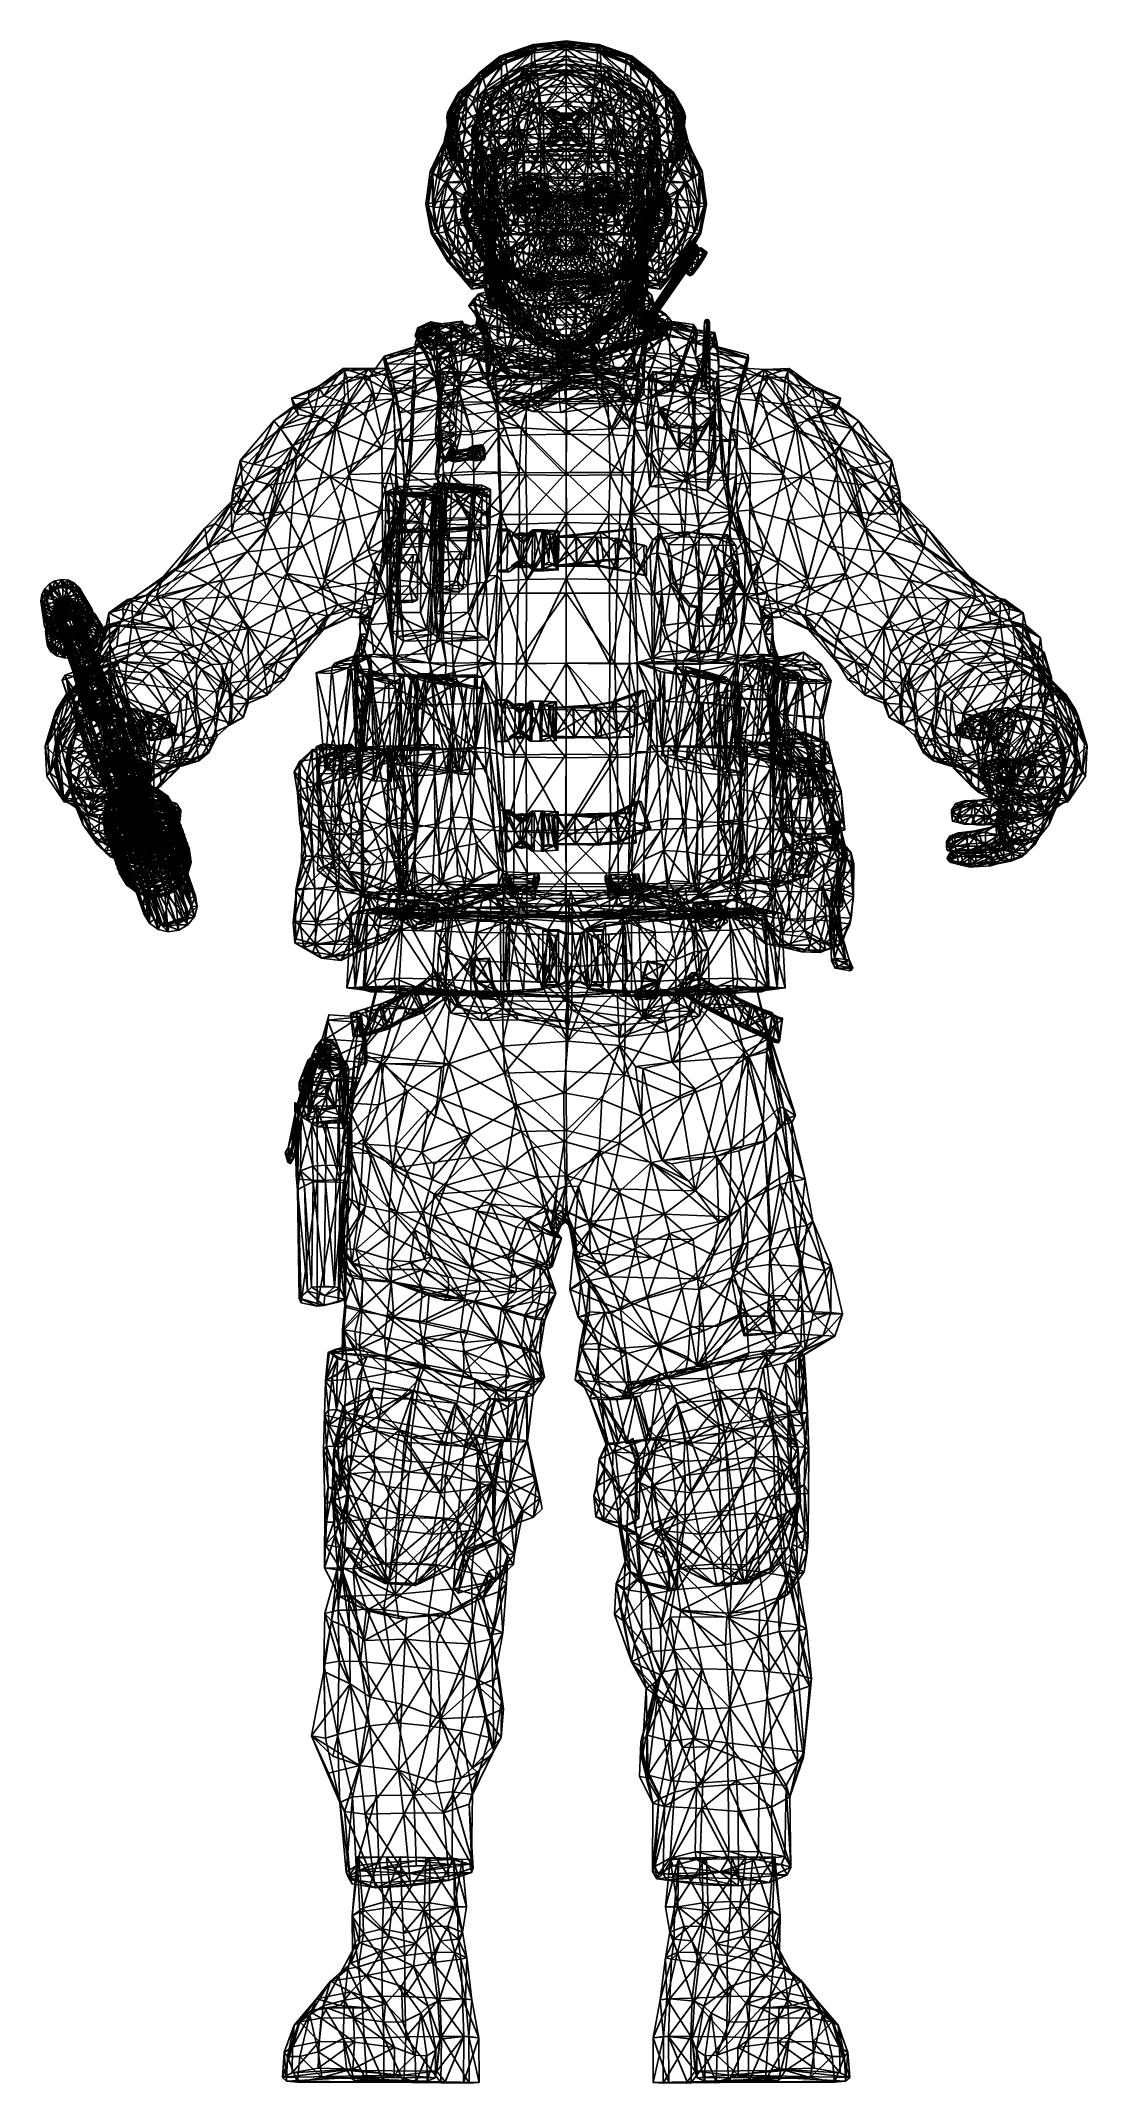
# Model space of a CAD drawing. Extents: x -49 to 48, y 0 to 189.
import ezdxf

# ---------------------------------------------------------------- set-up
doc = ezdxf.new("R2010")
doc.units = 0
doc.layers.add('Mesh1', color=7, linetype='CONTINUOUS')

msp = doc.modelspace()

# ---------------------------------------------------------------- meshes
at = {"layer": 'Mesh1', "color": 7}
mesh = msp.add_polyface(dxfattribs=at)
corners = [(-7.394346, 184.703613, 2.284825), (-7.497859, 184.054474, -1.302018), (-4.039606, 186.027038, -2.076785), (-6.964759, 183.10939, -3.865836), (-4.145812, 184.004761, -5.30305), (-6.470796, 185.019897, 5.066355), (-7.075621, 183.027969, 6.110435), (-8.280453, 181.988891, 2.761383), (-5.125231, 184.103958, 8.191625), (-7.887539, 186.452514, 1.956501), (-7.790371, 186.195923, 4.904918), (-9.495205, 184.230102, 4.73471), (-9.207851, 184.221435, -1.059689), (-7.726406, 185.94519, -1.156826), (-8.654384, 183.646972, -3.60754), (-7.433926, 184.94931, -3.915402), (-8.243023, 182.51477, -5.378476), (-7.08118, 183.574417, -5.971677), (-5.632168, 187.993652, 1.92049), (-5.585782, 187.738769, 5.020717), (-5.607632, 187.420166, -1.324826), (-5.435878, 186.332763, -4.200497), (-5.489102, 187.396484, 6.600895), (-5.982801, 187.837829, 6.81379), (-7.908995, 186.34024, 6.676702), (-7.444913, 186.0708, 6.421131), (-9.059454, 185.101348, 6.566599), (-8.659512, 184.811279, 6.365207), (-6.114684, 187.895324, 7.062307), (-5.992642, 187.054199, 9.332523), (-8.0341, 185.545654, 9.024418), (-8.062595, 186.358017, 6.948926), (-5.980435, 185.214416, 11.958744), (-8.198941, 183.831054, 10.978031), (-6.058072, 182.687866, 13.872074), (-7.736904, 181.719238, -1.75837), (-7.746182, 183.057617, 4.043972), (-5.975308, 185.081299, 3.788914), (-6.043056, 184.009521, -2.00021), (-6.613736, 182.187988, 8.192875), (-5.356533, 184.553467, 7.123173), (-9.209239, 185.139236, 6.829123)]
mesh.append_faces([[corners[k] for k in face] for face in [(0, 1, 2), (1, 3, 4), (5, 6, 7), (7, 0, 5), (1, 0, 7), (8, 6, 5), (9, 10, 11), (12, 13, 9), (14, 15, 13), (15, 14, 16), (16, 17, 15), (10, 9, 18), (18, 19, 10), (13, 20, 18), (18, 9, 13), (20, 13, 15), (21, 15, 17), (22, 23, 24), (24, 25, 22), (25, 24, 26), (26, 27, 25), (22, 25, 10), (10, 19, 22), (11, 10, 25), (28, 29, 30), (30, 31, 28), (29, 32, 33), (33, 30, 29), (33, 32, 34), (35, 36, 37), (37, 38, 35), (36, 39, 40), (40, 37, 36), (31, 24, 23), (23, 28, 31), (24, 31, 41)]], dxfattribs={"color": 252})
mesh = msp.add_polyface(dxfattribs=at)
corners = [(0.004924, 187.599823, 1.996095), (-3.919719, 186.899414, 2.028827), (-4.039606, 186.027038, -2.076785), (-6.470796, 185.019897, 5.066355), (-7.394346, 184.703613, 2.284825), (-3.96387, 186.709015, 6.45173), (-0.008398, 186.661682, -2.453279), (-4.145812, 184.004761, -5.30305), (-7.497859, 184.054474, -1.302018), (-2.775333, 184.829681, 9.213132), (-5.125231, 184.103958, 8.191625), (-5.585782, 187.738769, 5.020717), (-5.632168, 187.993652, 1.92049), (-3.0229, 188.965332, 1.953816), (-2.859341, 188.750488, 5.166508), (-7.433926, 184.94931, -3.915402), (-5.435878, 186.332763, -4.200497), (-5.607632, 187.420166, -1.324826), (-7.08118, 183.574417, -5.971677), (-5.214633, 184.711487, -6.588376), (-2.956875, 188.47583, -1.371822), (-2.889385, 187.403747, -4.32153), (-2.626308, 185.667724, -7.011594), (-2.476504, 182.661865, -9.256101), (-2.682705, 188.431152, 6.759601), (-2.988319, 188.854614, 6.898354), (-5.982801, 187.837829, 6.81379), (-5.489102, 187.396484, 6.600895), (-3.177395, 188.16333, 9.42603), (-5.992642, 187.054199, 9.332523), (-6.114684, 187.895324, 7.062307), (-3.107239, 188.946579, 7.138844), (-3.259732, 186.106323, 12.589847), (-5.980435, 185.214416, 11.958744), (-6.058072, 182.687866, 13.872074), (-6.043056, 184.009521, -2.00021), (-5.975308, 185.081299, 3.788914), (-3.649014, 186.461426, 3.657963), (-3.479656, 185.691162, -2.234859), (-5.356533, 184.553467, 7.123173), (-3.338101, 186.013428, 6.675907), (-4.314053, 183.118408, 10.136769), (-2.53323, 184.984741, 9.293033)]
mesh.append_faces([[corners[k] for k in face] for face in [(0, 1, 2), (3, 4, 1), (1, 5, 3), (6, 2, 7), (2, 1, 4), (7, 2, 8), (5, 9, 10), (3, 5, 10), (11, 12, 13), (13, 14, 11), (15, 16, 17), (18, 19, 16), (12, 17, 20), (20, 13, 12), (16, 21, 20), (20, 17, 16), (19, 22, 21), (21, 16, 19), (23, 22, 19), (24, 25, 26), (26, 27, 24), (24, 27, 11), (11, 14, 24), (28, 29, 30), (30, 31, 28), (28, 32, 33), (33, 29, 28), (34, 33, 32), (35, 36, 37), (37, 38, 35), (36, 39, 40), (40, 37, 36), (41, 42, 40), (40, 39, 41), (30, 26, 25), (25, 31, 30)]], dxfattribs={"color": 252})
mesh = msp.add_polyface(dxfattribs=at)
corners = [(-3.919719, 186.899414, 2.028827), (0.004924, 187.599823, 1.996095), (0.027977, 187.164474, 6.124551), (-3.96387, 186.709015, 6.45173), (-4.039606, 186.027038, -2.076785), (-0.008398, 186.661682, -2.453279), (-4.145812, 184.004761, -5.30305), (0.004911, 184.54567, -6.233075), (-2.159327, 183.094269, 10.398838), (-2.775333, 184.829681, 9.213132), (-0.015809, 185.423935, 9.334182), (-2.859341, 188.750488, 5.166508), (-3.0229, 188.965332, 1.953816), (-0.000004, 189.277832, 2.112728), (-0.000004, 189.019043, 5.310186), (-2.956875, 188.47583, -1.371822), (-0.000004, 188.838135, -1.173214), (-2.889385, 187.403747, -4.32153), (-0.000004, 187.937744, -3.965694), (-2.626308, 185.667724, -7.011594), (-0.000004, 186.149658, -6.921504), (-2.476504, 182.661865, -9.256101), (-0.000004, 188.713379, 6.75362), (-2.682705, 188.431152, 6.759601), (-0.000004, 189.190384, 6.906315), (-2.988319, 188.854614, 6.898354), (-3.107239, 188.946579, 7.138844), (-0.000004, 189.314789, 7.156063), (-0.000004, 188.52832, 9.403323), (-3.177395, 188.16333, 9.42603), (-0.000004, 186.465576, 12.740727), (-3.259732, 186.106323, 12.589847), (-0.000004, 183.731689, 15.079106), (-3.449498, 183.493362, 14.789799), (-3.479656, 185.691162, -2.234859), (-3.649014, 186.461426, 3.657963), (-0.000004, 187.156494, 3.340824), (-0.000004, 186.300781, -2.468258), (-3.338101, 186.013428, 6.675907), (-0.000004, 186.629395, 6.419682), (-0.000004, 185.071045, 9.820807), (-2.53323, 184.984741, 9.293033), (-2.240811, 182.600586, 11.63074), (-0.000003, 183.763672, -6.223263), (-2.917309, 183.440918, -5.895993)]
mesh.append_faces([[corners[k] for k in face] for face in [(0, 1, 2), (2, 3, 0), (4, 5, 1), (6, 7, 5), (8, 9, 10), (3, 2, 10), (10, 9, 3), (11, 12, 13), (13, 14, 11), (12, 15, 16), (16, 13, 12), (17, 18, 16), (16, 15, 17), (19, 20, 18), (18, 17, 19), (20, 19, 21), (11, 14, 22), (22, 23, 11), (23, 22, 24), (24, 25, 23), (26, 27, 28), (28, 29, 26), (28, 30, 31), (31, 29, 28), (30, 32, 33), (33, 31, 30), (34, 35, 36), (36, 37, 34), (35, 38, 39), (39, 36, 35), (40, 41, 42), (39, 38, 41), (41, 40, 39), (34, 37, 43), (43, 44, 34), (26, 25, 24), (24, 27, 26)]], dxfattribs={"color": 252})
mesh = msp.add_polyface(dxfattribs=at)
corners = [(3.86346, 186.853195, 1.995202), (3.963563, 186.793991, 6.003848), (0.027977, 187.164474, 6.124551), (0.004924, 187.599823, 1.996095), (3.953167, 185.925476, -2.088111), (-0.008398, 186.661682, -2.453279), (0.004911, 184.54567, -6.233075), (4.14502, 184.000611, -5.307361), (0.011516, 183.29184, 10.817956), (-0.015809, 185.423935, 9.334182), (2.723572, 185.019898, 9.190495), (2.859333, 188.750488, 5.166508), (-0.000004, 189.019043, 5.310186), (-0.000004, 189.277832, 2.112728), (3.022892, 188.965332, 1.953817), (-0.000004, 188.838135, -1.173214), (2.956867, 188.47583, -1.371822), (2.889378, 187.403748, -4.321529), (-0.000004, 187.937744, -3.965694), (2.626301, 185.667725, -7.011594), (-0.000004, 186.149658, -6.921504), (2.476497, 182.661865, -9.256101), (2.682697, 188.431152, 6.759602), (-0.000004, 188.713379, 6.75362), (2.988311, 188.854614, 6.898355), (-0.000004, 189.190384, 6.906315), (3.10723, 188.946579, 7.138845), (3.177387, 188.16333, 9.42603), (-0.000004, 188.52832, 9.403323), (-0.000004, 189.314789, 7.156063), (3.259723, 186.106323, 12.589848), (-0.000004, 186.465576, 12.740727), (3.449489, 183.493363, 14.789799), (-0.000004, 183.731689, 15.079106), (3.479649, 185.691162, -2.234859), (-0.000004, 186.300781, -2.468258), (-0.000004, 187.156494, 3.340824), (3.649006, 186.461426, 3.657963), (-0.000004, 186.629395, 6.419682), (3.338092, 186.013428, 6.675907), (-0.000004, 185.071045, 9.820807), (2.533222, 184.984741, 9.293034), (-0.000003, 183.763672, -6.223263)]
mesh.append_faces([[corners[k] for k in face] for face in [(0, 1, 2), (2, 3, 0), (4, 0, 3), (3, 5, 4), (5, 6, 7), (8, 9, 10), (2, 1, 10), (10, 9, 2), (11, 12, 13), (13, 14, 11), (14, 13, 15), (15, 16, 14), (17, 16, 15), (15, 18, 17), (19, 17, 18), (18, 20, 19), (21, 19, 20), (11, 22, 23), (23, 12, 11), (22, 24, 25), (25, 23, 22), (26, 27, 28), (28, 29, 26), (28, 27, 30), (30, 31, 28), (31, 30, 32), (32, 33, 31), (34, 35, 36), (36, 37, 34), (37, 36, 38), (38, 39, 37), (38, 40, 41), (41, 39, 38), (42, 35, 34), (26, 29, 25), (25, 24, 26)]], dxfattribs={"color": 252})
mesh = msp.add_polyface(dxfattribs=at)
corners = [(6.37657, 185.196671, 5.137919), (3.963563, 186.793991, 6.003848), (3.86346, 186.853195, 1.995202), (7.135911, 184.729355, 2.152621), (4.891209, 184.344437, 8.385881), (2.723572, 185.019898, 9.190495), (7.252689, 183.932358, -1.450638), (3.953167, 185.925476, -2.088111), (4.14502, 184.000611, -5.307361), (-0.008398, 186.661682, -2.453279), (6.88323, 183.043625, -3.879889), (5.585773, 187.73877, 5.020718), (2.859333, 188.750488, 5.166508), (3.022892, 188.965332, 1.953817), (5.63216, 187.993653, 1.920491), (5.607624, 187.420166, -1.324825), (5.435871, 186.332764, -4.200496), (7.433918, 184.949311, -3.915401), (5.214626, 184.711487, -6.588376), (7.081173, 183.574417, -5.971677), (2.956867, 188.47583, -1.371822), (2.889378, 187.403748, -4.321529), (2.626301, 185.667725, -7.011594), (2.476497, 182.661865, -9.256101), (2.682697, 188.431152, 6.759602), (5.489093, 187.396485, 6.600895), (5.982792, 187.83783, 6.813791), (2.988311, 188.854614, 6.898355), (7.790363, 186.195923, 4.904919), (3.177387, 188.16333, 9.42603), (3.10723, 188.946579, 7.138845), (6.114675, 187.895325, 7.062308), (5.992634, 187.054199, 9.332524), (5.980427, 185.214417, 11.958744), (3.259723, 186.106323, 12.589848), (6.058063, 182.687866, 13.872074), (6.043049, 184.009522, -2.000209), (3.479649, 185.691162, -2.234859), (3.649006, 186.461426, 3.657963), (5.9753, 185.081299, 3.788914), (3.338092, 186.013428, 6.675907), (5.356525, 184.553467, 7.123173), (4.314045, 183.118408, 10.136769), (2.533222, 184.984741, 9.293034)]
mesh.append_faces([[corners[k] for k in face] for face in [(0, 1, 2), (2, 3, 0), (4, 1, 0), (5, 1, 4), (6, 3, 2), (2, 7, 6), (8, 7, 9), (7, 8, 10), (11, 12, 13), (13, 14, 11), (15, 16, 17), (16, 18, 19), (14, 13, 20), (20, 15, 14), (16, 15, 20), (20, 21, 16), (18, 16, 21), (21, 22, 18), (18, 22, 23), (24, 25, 26), (26, 27, 24), (24, 12, 11), (11, 25, 24), (25, 11, 28), (29, 30, 31), (31, 32, 29), (29, 32, 33), (33, 34, 29), (34, 33, 35), (36, 37, 38), (38, 39, 36), (39, 38, 40), (40, 41, 39), (42, 41, 40), (40, 43, 42), (31, 30, 27), (27, 26, 31)]], dxfattribs={"color": 252})
mesh = msp.add_polyface(dxfattribs=at)
corners = [(9.495197, 184.230103, 4.734711), (7.790363, 186.195923, 4.904919), (7.887531, 186.452515, 1.956501), (9.567707, 184.530396, 2.05288), (9.207844, 184.221436, -1.059688), (7.726398, 185.945191, -1.156825), (8.654377, 183.646973, -3.60754), (7.433918, 184.949311, -3.915401), (5.585773, 187.73877, 5.020718), (5.63216, 187.993653, 1.920491), (5.607624, 187.420166, -1.324825), (7.081173, 183.574417, -5.971677), (5.435871, 186.332764, -4.200496), (5.489093, 187.396485, 6.600895), (7.444904, 186.070801, 6.421131), (7.908987, 186.340241, 6.676703), (5.982792, 187.83783, 6.813791), (8.659504, 184.81128, 6.365208), (9.059446, 185.101349, 6.5666), (9.172199, 184.055664, 6.482243), (9.80891, 184.479157, 6.712932), (6.114675, 187.895325, 7.062308), (8.062586, 186.358017, 6.948926), (8.034091, 185.545655, 9.024418), (5.992634, 187.054199, 9.332524), (9.209231, 185.139237, 6.829124), (9.207843, 184.428711, 8.704716), (9.963509, 184.512299, 6.956871), (9.921711, 183.881714, 8.567143), (8.198932, 183.831055, 10.978032), (5.980427, 185.214417, 11.958744)]
mesh.append_faces([[corners[k] for k in face] for face in [(0, 1, 2), (2, 3, 0), (4, 3, 2), (2, 5, 4), (6, 4, 5), (5, 7, 6), (1, 8, 9), (9, 2, 1), (5, 2, 9), (9, 10, 5), (7, 5, 10), (11, 7, 12), (13, 14, 15), (15, 16, 13), (14, 17, 18), (18, 15, 14), (17, 19, 20), (20, 18, 17), (1, 14, 13), (14, 1, 0), (0, 17, 14), (19, 17, 0), (21, 22, 23), (23, 24, 21), (22, 25, 26), (26, 23, 22), (27, 28, 26), (26, 25, 27), (29, 23, 26), (24, 23, 29), (29, 30, 24), (22, 21, 16), (16, 15, 22), (25, 22, 15), (15, 18, 25), (27, 25, 18), (18, 20, 27)]], dxfattribs={"color": 252})
mesh = msp.add_polyface(dxfattribs=at)
corners = [(-10.398525, 182.501892, 4.671123), (-10.549404, 182.728027, 2.115783), (-9.567715, 184.530395, 2.052879), (-9.495205, 184.230102, 4.73471), (-10.24081, 182.481155, -0.661479), (-9.207851, 184.221435, -1.059689), (-9.68417, 181.897125, -3.242672), (-8.654384, 183.646972, -3.60754), (-7.887539, 186.452514, 1.956501), (-7.726406, 185.94519, -1.156826), (-8.659512, 184.811279, 6.365207), (-9.059454, 185.101348, 6.566599), (-9.808918, 184.479156, 6.712931), (-9.172207, 184.055664, 6.482242), (-10.657941, 182.957946, 6.585125), (-9.910977, 182.732788, 6.367252), (-7.444913, 186.0708, 6.421131), (-8.062595, 186.358017, 6.948926), (-8.0341, 185.545654, 9.024418), (-9.207852, 184.428711, 8.704715), (-9.209239, 185.139236, 6.829123), (-9.963518, 184.512298, 6.95687), (-9.921719, 183.881713, 8.567142), (-10.557217, 182.917907, 8.230716), (-10.807168, 183.001739, 6.835442), (-10.988812, 182.639343, 6.838037), (-9.244473, 182.941528, 10.244388), (-9.983731, 182.52771, 9.852359), (-10.484219, 181.963012, 9.353092), (-8.198941, 183.831054, 10.978031), (-8.267666, 181.726837, 12.387699), (-7.908995, 186.34024, 6.676702)]
mesh.append_faces([[corners[k] for k in face] for face in [(0, 1, 2), (2, 3, 0), (4, 5, 2), (2, 1, 4), (6, 7, 5), (5, 4, 6), (3, 2, 8), (8, 2, 5), (9, 5, 7), (10, 11, 12), (12, 13, 10), (13, 12, 14), (14, 15, 13), (16, 10, 3), (10, 13, 3), (13, 15, 0), (0, 3, 13), (17, 18, 19), (19, 20, 17), (21, 20, 19), (19, 22, 21), (21, 22, 23), (23, 24, 21), (25, 24, 23), (22, 19, 26), (26, 27, 22), (28, 23, 22), (26, 29, 30), (19, 18, 29), (29, 26, 19), (20, 11, 31), (21, 12, 11), (11, 20, 21), (24, 14, 12), (12, 21, 24), (14, 24, 25)]], dxfattribs={"color": 252})
mesh = msp.add_polyface(dxfattribs=at)
corners = [(-4.374011, 180.871002, 10.277911), (-2.090165, 181.536713, 11.384665), (-2.0581, 179.973953, 12.248667), (-4.145812, 184.004761, -5.30305), (-4.539201, 181.067077, -7.395567), (0.004398, 181.213547, -8.547885), (-7.703342, 180.706619, -4.662577), (-2.775333, 184.829681, 9.213132), (-2.159327, 183.094269, 10.398838), (-4.510446, 182.303772, 9.251878), (-5.125231, 184.103958, 8.191625), (-6.863757, 180.702865, 6.844808), (-1.431524, 183.051804, 15.674025), (-1.871182, 182.636139, 15.819738), (-1.728331, 182.588989, 15.70175), (-1.618733, 182.642181, 16.453178), (-0.000003, 182.620865, -9.577632), (-2.476504, 182.661865, -9.256101), (-2.326014, 179.753113, -10.475339), (-5.214633, 184.711487, -6.588376), (-4.939105, 182.290451, -8.464596), (-7.08118, 183.574417, -5.971677), (-4.749537, 179.685547, -9.617184), (-6.729579, 181.698532, -7.541708), (-3.259732, 186.106323, 12.589847), (-3.449498, 183.493362, 14.789799), (-6.058072, 182.687866, 13.872074), (-3.649655, 180.612457, 15.984623), (-6.249356, 180.230652, 14.75513), (-0.000004, 183.731689, 15.079106), (-5.356533, 184.553467, 7.123173), (-6.613736, 182.187988, 8.192875), (-5.3392, 180.452881, 11.232258), (-4.314053, 183.118408, 10.136769), (-4.073575, 180.278076, 12.258549), (-3.483487, 182.712402, 11.048832), (-2.538113, 180.325683, 12.958011), (-2.240811, 182.600586, 11.63074), (-2.53323, 184.984741, 9.293033), (-0.000003, 179.620605, -8.299679), (-2.275722, 179.489014, -8.164304), (-2.917309, 183.440918, -5.895993), (-3.479656, 185.691162, -2.234859), (-4.489101, 182.436279, -5.609249), (-6.043056, 184.009521, -2.00021), (-5.500087, 178.886474, -6.437131), (-7.736904, 181.719238, -1.75837), (-3.9891, 179.234863, -7.525632)]
mesh.append_faces([[corners[k] for k in face] for face in [(0, 1, 2), (3, 4, 5), (6, 4, 3), (7, 8, 9), (9, 10, 7), (10, 9, 11), (9, 8, 1), (1, 0, 9), (11, 9, 0), (12, 13, 14), (15, 13, 12), (16, 17, 18), (19, 20, 17), (20, 19, 21), (17, 20, 22), (22, 18, 17), (22, 20, 23), (24, 25, 26), (25, 27, 28), (28, 26, 25), (27, 25, 29), (30, 31, 32), (32, 33, 30), (32, 34, 35), (35, 33, 32), (36, 37, 35), (35, 34, 36), (35, 37, 38), (38, 33, 35), (39, 40, 41), (42, 41, 43), (43, 44, 42), (43, 45, 46), (46, 44, 43), (47, 43, 41), (41, 40, 47)]], dxfattribs={"color": 252})
mesh = msp.add_polyface(dxfattribs=at)
corners = [(0.012739, 181.679077, 11.79953), (-2.090165, 181.536713, 11.384665), (-2.159327, 183.094269, 10.398838), (0.004398, 181.213547, -8.547885), (0.004911, 184.54567, -6.233075), (-4.145812, 184.004761, -5.30305), (0.016827, 180.101563, 12.554728), (-2.0581, 179.973953, 12.248667), (-0.871912, 181.876419, 17.304592), (-0.714777, 181.96637, 17.408785), (-0.714776, 181.379501, 17.598896), (-0.871913, 181.389618, 17.462658), (-1.24358, 182.996216, 16.325842), (-1.214865, 182.826492, 16.617372), (-1.368141, 182.681335, 16.669352), (-1.618733, 182.642181, 16.453178), (-1.728331, 182.588989, 15.70175), (-1.423011, 182.877411, 15.599188), (-1.431524, 183.051804, 15.674025), (-0.912488, 180.93718, 16.349459), (-0.912488, 181.57901, 16.138723), (-1.019517, 181.584122, 16.276928), (-1.019518, 181.013061, 16.464395), (-1.367986, 180.363556, 17.421713), (-0.365758, 180.966766, 17.719482), (-1.214712, 180.216171, 17.463413), (-0.365757, 182.37381, 17.264963), (-1.618734, 180.273178, 17.223385), (-0.298677, 182.255264, 15.988406), (-1.871182, 182.636139, 15.819738), (-1.728332, 179.878479, 16.582346), (-1.871182, 179.909531, 16.705021), (-0.255428, 182.458771, 17.094227), (-2.476504, 182.661865, -9.256101), (-0.000003, 182.620865, -9.577632), (-0.000004, 186.149658, -6.921504), (-2.326014, 179.753113, -10.475339), (-0.000003, 179.675735, -10.742427), (-0.000004, 183.731689, 15.079106), (-0.000004, 180.786484, 16.641634), (-3.649655, 180.612457, 15.984623), (-2.240811, 182.600586, 11.63074), (-2.538113, 180.325683, 12.958011), (-0.000004, 180.307617, 13.459965), (-2.917309, 183.440918, -5.895993), (-0.000003, 183.763672, -6.223263), (-0.000003, 179.620605, -8.299679)]
mesh.append_faces([[corners[k] for k in face] for face in [(0, 1, 2), (3, 4, 5), (6, 7, 1), (8, 9, 10), (10, 11, 8), (12, 13, 14), (14, 15, 12), (16, 17, 18), (19, 20, 21), (21, 22, 19), (21, 8, 11), (11, 22, 21), (18, 12, 15), (23, 10, 24), (24, 25, 23), (13, 26, 9), (9, 14, 13), (27, 11, 10), (10, 23, 27), (8, 15, 14), (14, 9, 8), (26, 13, 12), (28, 18, 17), (29, 21, 20), (20, 16, 29), (30, 19, 22), (11, 27, 31), (31, 22, 11), (15, 8, 21), (21, 29, 15), (32, 12, 18), (33, 34, 35), (36, 37, 34), (38, 39, 40), (41, 42, 43), (44, 45, 46)]], dxfattribs={"color": 252})
mesh = msp.add_polyface(dxfattribs=at)
corners = [(-2.159327, 183.094269, 10.398838), (0.011516, 183.29184, 10.817956), (0.012739, 181.679077, 11.79953), (4.14502, 184.000611, -5.307361), (0.004911, 184.54567, -6.233075), (0.004398, 181.213547, -8.547885), (-0.015809, 185.423935, 9.334182), (2.109443, 181.497894, 11.579516), (-0.000004, 186.149658, -6.921504), (-0.000003, 182.620865, -9.577632), (2.476497, 182.661865, -9.256101), (2.240802, 182.600586, 11.63074), (-0.000004, 182.484863, 12.085453), (-0.000004, 180.307617, 13.459965), (-0.000004, 185.071045, 9.820807), (-0.000003, 179.620605, -8.299679), (-0.000003, 183.763672, -6.223263), (2.917301, 183.440918, -5.895993), (1.240938, 182.996216, 16.325844), (1.616091, 182.642181, 16.45318), (1.365498, 182.681336, 16.669354), (1.212222, 182.826492, 16.617374), (-0.255428, 182.458771, 17.094227), (0.252784, 182.458771, 17.094227), (0.363114, 182.37381, 17.264963), (-0.365757, 182.37381, 17.264963), (-0.298677, 182.255264, 15.988406), (0.296033, 182.255264, 15.988406), (0.712133, 181.96637, 17.408787), (0.869269, 181.876419, 17.304594), (1.42888, 183.051804, 15.674026), (0.333075, 182.115112, 15.904662), (1.420368, 182.877411, 15.599189), (1.725688, 182.588989, 15.701751), (0.909845, 181.57901, 16.138725), (1.016875, 181.584122, 16.27693), (1.868539, 182.636139, 15.81974), (-0.714777, 181.96637, 17.408785), (0.712133, 181.379501, 17.598898), (-0.335718, 182.115112, 15.904662), (-1.24358, 182.996216, 16.325842), (-1.423011, 182.877411, 15.599188), (-1.431524, 183.051804, 15.674025), (-2.240811, 182.600586, 11.63074)]
mesh.append_faces([[corners[k] for k in face] for face in [(0, 1, 2), (3, 4, 5), (6, 1, 0), (7, 2, 1), (8, 9, 10), (11, 12, 13), (14, 12, 11), (15, 16, 17), (18, 19, 20), (20, 21, 18), (22, 23, 24), (24, 25, 22), (22, 26, 27), (27, 23, 22), (24, 21, 20), (20, 28, 24), (19, 29, 28), (28, 20, 19), (23, 18, 21), (21, 24, 23), (30, 27, 31), (31, 32, 30), (33, 34, 35), (36, 35, 29), (18, 23, 27), (27, 30, 18), (37, 28, 38), (39, 31, 27), (27, 26, 39), (37, 25, 24), (24, 28, 37), (40, 22, 25), (41, 39, 26), (42, 26, 22), (13, 12, 43), (43, 12, 14)]], dxfattribs={"color": 252})
mesh = msp.add_polyface(dxfattribs=at)
corners = [(6.37657, 185.196671, 5.137919), (7.049151, 183.28125, 6.538795), (4.891209, 184.344437, 8.385881), (6.715972, 180.844742, 7.393118), (4.388423, 182.43393, 9.708927), (6.88323, 183.043625, -3.879889), (7.252689, 183.932358, -1.450638), (3.953167, 185.925476, -2.088111), (0.004398, 181.213547, -8.547885), (4.563918, 181.066117, -7.391583), (4.14502, 184.000611, -5.307361), (7.680591, 180.710617, -4.615336), (2.17094, 183.081024, 10.652504), (2.723572, 185.019898, 9.190495), (0.011516, 183.29184, 10.817956), (2.109443, 181.497894, 11.579516), (4.335649, 180.900101, 10.569808), (2.476497, 182.661865, -9.256101), (4.939098, 182.290451, -8.464596), (5.214626, 184.711487, -6.588376), (7.081173, 183.574417, -5.971677), (6.729572, 181.698532, -7.541708), (6.058063, 182.687866, 13.872074), (3.449489, 183.493363, 14.789799), (3.259723, 186.106323, 12.589848), (6.249348, 180.230652, 14.755131), (-0.000004, 183.731689, 15.079106), (3.649647, 180.612457, 15.984623), (5.356525, 184.553467, 7.123173), (4.314045, 183.118408, 10.136769), (5.339192, 180.452881, 11.232258), (6.613728, 182.187989, 8.192875), (3.483479, 182.712402, 11.048832), (2.240802, 182.600586, 11.63074), (2.538105, 180.325684, 12.958011), (2.533222, 184.984741, 9.293034), (-0.000004, 185.071045, 9.820807), (3.479649, 185.691162, -2.234859), (2.917301, 183.440918, -5.895993), (-0.000003, 183.763672, -6.223263), (6.043049, 184.009522, -2.000209), (4.489094, 182.436279, -5.609249), (7.736897, 181.719239, -1.758369), (1.725688, 182.588989, 15.701751), (1.868539, 182.636139, 15.81974), (1.42888, 183.051804, 15.674026), (1.420368, 182.877411, 15.599189), (1.240938, 182.996216, 16.325844), (1.616091, 182.642181, 16.45318), (1.016875, 181.584122, 16.27693), (0.869269, 181.876419, 17.304594)]
mesh.append_faces([[corners[k] for k in face] for face in [(0, 1, 2), (1, 3, 4), (4, 2, 1), (5, 6, 7), (8, 9, 10), (11, 5, 10), (10, 9, 11), (4, 12, 13), (13, 2, 4), (13, 12, 14), (14, 12, 15), (12, 4, 16), (16, 15, 12), (17, 18, 19), (20, 19, 18), (18, 21, 20), (22, 23, 24), (23, 22, 25), (26, 23, 27), (28, 29, 30), (30, 31, 28), (30, 29, 32), (32, 33, 34), (33, 35, 36), (32, 29, 35), (35, 33, 32), (37, 38, 39), (37, 40, 41), (41, 38, 37), (41, 40, 42), (43, 44, 45), (45, 46, 43), (47, 45, 44), (44, 48, 47), (49, 44, 43), (50, 48, 44)]], dxfattribs={"color": 252})
mesh = msp.add_polyface(dxfattribs=at)
corners = [(-8.280453, 181.988891, 2.761383), (-8.737473, 181.052551, -1.208747), (-7.497859, 184.054474, -1.302018), (-4.145812, 184.004761, -5.30305), (-6.964759, 183.10939, -3.865836), (-7.703342, 180.706619, -4.662577), (-8.362423, 178.993667, 3.240309), (-6.863757, 180.702865, 6.844808), (-7.075621, 183.027969, 6.110435), (-5.125231, 184.103958, 8.191625), (-10.124111, 180.360229, -2.959347), (-9.68417, 181.897125, -3.242672), (-10.24081, 182.481155, -0.661479), (-7.08118, 183.574417, -5.971677), (-6.729579, 181.698532, -7.541708), (-4.939105, 182.290451, -8.464596), (-8.243023, 182.51477, -5.378476), (-7.857997, 180.928131, -6.759763), (-6.527919, 179.427307, -8.45776), (-9.239345, 181.132766, -4.858024), (-8.654384, 183.646972, -3.60754), (-8.612148, 180.216735, -6.101986), (-9.642421, 179.685546, -4.445461), (-9.910977, 182.732788, 6.367252), (-10.113125, 182.229736, 6.327953), (-10.398525, 182.501892, 4.671123), (-10.061367, 181.237304, 7.366092), (-9.884609, 180.379028, 8.199039), (-10.242581, 179.629684, 7.766056), (-9.921719, 183.881713, 8.567142), (-9.983731, 182.52771, 9.852359), (-10.484219, 181.963012, 9.353092), (-9.244473, 182.941528, 10.244388), (-9.39169, 181.059448, 11.226566), (-10.095791, 180.711303, 10.759769), (-10.571865, 180.37915, 10.109561), (-9.556973, 179.468643, 11.632926), (-8.267666, 181.726837, 12.387699), (-8.270596, 179.864349, 13.082279), (-6.058072, 182.687866, 13.872074), (-8.198941, 183.831054, 10.978031), (-6.249356, 180.230652, 14.75513), (-8.456142, 179.561035, -1.606079), (-8.613613, 181.102539, 4.197674), (-7.746182, 183.057617, 4.043972), (-7.736904, 181.719238, -1.75837), (-7.180508, 180.386963, 8.730106), (-6.613736, 182.187988, 8.192875), (-5.3392, 180.452881, 11.232258)]
mesh.append_faces([[corners[k] for k in face] for face in [(0, 1, 2), (3, 4, 5), (4, 2, 1), (1, 5, 4), (1, 0, 6), (7, 8, 9), (0, 8, 7), (7, 6, 0), (10, 11, 12), (13, 14, 15), (16, 17, 14), (14, 13, 16), (18, 14, 17), (11, 19, 16), (16, 20, 11), (16, 19, 21), (21, 17, 16), (10, 22, 19), (19, 11, 10), (23, 24, 25), (26, 27, 28), (29, 30, 31), (30, 32, 33), (33, 34, 30), (30, 34, 35), (34, 33, 36), (33, 37, 38), (37, 33, 32), (39, 37, 40), (37, 39, 41), (41, 38, 37), (42, 43, 44), (44, 45, 42), (43, 46, 47), (47, 44, 43), (48, 47, 46)]], dxfattribs={"color": 252})
mesh = msp.add_polyface(dxfattribs=at)
corners = [(2.109443, 181.497894, 11.579516), (2.062134, 179.966965, 12.285084), (0.016827, 180.101563, 12.554728), (0.012739, 181.679077, 11.79953), (-2.090165, 181.536713, 11.384665), (-0.000003, 182.620865, -9.577632), (-0.000003, 179.675735, -10.742427), (2.326008, 179.753113, -10.475339), (2.476497, 182.661865, -9.256101), (3.649647, 180.612457, 15.984623), (-0.000004, 180.786484, 16.641634), (-0.000004, 183.731689, 15.079106), (-0.000004, 180.307617, 13.459965), (2.538105, 180.325684, 12.958011), (2.240802, 182.600586, 11.63074), (2.917301, 183.440918, -5.895993), (2.275715, 179.489014, -8.164304), (-0.000003, 179.620605, -8.299679), (1.212068, 180.216171, 17.463415), (1.365343, 180.363556, 17.421715), (1.61609, 180.273178, 17.223387), (0.869269, 181.876419, 17.304594), (0.86927, 181.389618, 17.46266), (0.712133, 181.379501, 17.598898), (0.712133, 181.96637, 17.408787), (0.909845, 180.93718, 16.349461), (1.016875, 181.013062, 16.464397), (1.016875, 181.584122, 16.27693), (0.909845, 181.57901, 16.138725), (-0.335718, 180.375473, 16.470667), (-0.298678, 180.311874, 16.619804), (0.296034, 180.311874, 16.619804), (0.333074, 180.375473, 16.470667), (0.363113, 180.966766, 17.719482), (1.240938, 179.913178, 17.324299), (0.252784, 180.797882, 17.630596), (1.868539, 179.909531, 16.705023), (1.725688, 179.878479, 16.582348), (-0.714776, 181.379501, 17.598896), (-0.714777, 181.96637, 17.408785), (-0.365758, 180.966766, 17.719482), (-0.255429, 180.797882, 17.630596), (-1.214712, 180.216171, 17.463413), (-1.24358, 179.913177, 17.324297)]
mesh.append_faces([[corners[k] for k in face] for face in [(0, 1, 2), (2, 3, 0), (4, 3, 2), (5, 6, 7), (7, 8, 5), (9, 10, 11), (12, 13, 14), (15, 16, 17), (18, 19, 20), (21, 22, 23), (23, 24, 21), (25, 26, 27), (27, 28, 25), (29, 30, 31), (31, 32, 29), (21, 27, 26), (26, 22, 21), (23, 19, 18), (18, 33, 23), (34, 35, 33), (33, 18, 34), (22, 20, 19), (19, 23, 22), (36, 26, 25), (25, 37, 36), (20, 22, 26), (26, 36, 20), (23, 38, 39), (40, 33, 35), (35, 41, 40), (41, 35, 31), (31, 30, 41), (42, 40, 41), (43, 41, 30), (38, 23, 33), (33, 40, 38)]], dxfattribs={"color": 252})
mesh = msp.add_polyface(dxfattribs=at)
corners = [(7.252689, 183.932358, -1.450638), (8.688169, 181.191452, -1.249684), (8.447528, 182.045288, 2.922657), (6.715972, 180.844742, 7.393118), (7.049151, 183.28125, 6.538795), (8.465629, 178.514481, 3.105503), (6.88323, 183.043625, -3.879889), (7.680591, 180.710617, -4.615336), (10.240803, 182.481156, -0.661478), (9.684162, 181.897126, -3.242671), (10.124104, 180.36023, -2.959346), (8.243016, 182.514771, -5.378475), (7.081173, 183.574417, -5.971677), (6.729572, 181.698532, -7.541708), (7.85799, 180.928131, -6.759762), (6.527912, 179.427307, -8.45776), (8.654377, 183.646973, -3.60754), (9.239338, 181.132767, -4.858023), (8.612141, 180.216736, -6.101986), (9.642414, 179.685547, -4.44546), (9.910969, 182.732789, 6.367253), (10.113117, 182.229737, 6.327954), (10.870038, 182.531312, 6.589308), (10.061359, 181.237305, 7.366093), (9.884601, 180.379029, 8.19904), (10.853327, 180.831437, 8.490599), (10.398517, 182.501893, 4.671124), (10.242573, 179.629685, 7.766057), (10.511555, 180.474183, 6.439396), (10.206135, 181.65625, 6.608334), (9.983722, 182.52771, 9.85236), (10.095783, 180.711304, 10.75977), (9.391681, 181.059449, 11.226567), (9.244464, 182.941529, 10.244389), (10.571857, 180.379151, 10.109562), (9.556965, 179.468644, 11.632926), (8.270588, 179.86435, 13.08228), (8.267658, 181.726838, 12.387699), (6.249348, 180.230652, 14.755131), (6.058063, 182.687866, 13.872074), (8.456135, 179.561036, -1.606078), (7.736897, 181.719239, -1.758369), (7.746174, 183.057618, 4.043972), (8.613605, 181.102539, 4.197675), (6.613728, 182.187989, 8.192875), (7.1805, 180.386963, 8.730107), (5.339192, 180.452881, 11.232258)]
mesh.append_faces([[corners[k] for k in face] for face in [(0, 1, 2), (3, 4, 2), (2, 5, 3), (5, 2, 1), (6, 7, 1), (8, 9, 10), (11, 12, 13), (13, 14, 11), (14, 13, 15), (9, 16, 11), (11, 17, 9), (11, 14, 18), (18, 17, 11), (10, 9, 17), (17, 19, 10), (19, 17, 18), (20, 21, 22), (23, 24, 25), (21, 20, 26), (27, 24, 23), (23, 28, 27), (28, 23, 29), (30, 31, 32), (32, 33, 30), (34, 31, 30), (35, 32, 31), (32, 35, 36), (36, 37, 32), (33, 32, 37), (37, 36, 38), (38, 39, 37), (40, 41, 42), (42, 43, 40), (43, 42, 44), (44, 45, 43), (45, 44, 46)]], dxfattribs={"color": 252})
mesh = msp.add_polyface(dxfattribs=at)
corners = [(6.37657, 185.196671, 5.137919), (7.135911, 184.729355, 2.152621), (8.447528, 182.045288, 2.922657), (7.049151, 183.28125, 6.538795), (7.252689, 183.932358, -1.450638), (8.688169, 181.191452, -1.249684), (6.88323, 183.043625, -3.879889), (10.398517, 182.501893, 4.671124), (9.495197, 184.230103, 4.734711), (9.567707, 184.530396, 2.05288), (10.549396, 182.728028, 2.115784), (10.240803, 182.481156, -0.661478), (9.207844, 184.221436, -1.059688), (9.684162, 181.897126, -3.242671), (8.654377, 183.646973, -3.60754), (7.433918, 184.949311, -3.915401), (7.081173, 183.574417, -5.971677), (8.243016, 182.514771, -5.378475), (9.172199, 184.055664, 6.482243), (9.910969, 182.732789, 6.367253), (10.657933, 182.957947, 6.585125), (9.80891, 184.479157, 6.712932), (10.870038, 182.531312, 6.589308), (9.963509, 184.512299, 6.956871), (10.80716, 183.00174, 6.835443), (10.557209, 182.917908, 8.230717), (9.921711, 183.881714, 8.567143), (10.988804, 182.639344, 6.838038), (9.983722, 182.52771, 9.85236), (9.244464, 182.941529, 10.244389), (9.207843, 184.428711, 8.704716), (10.484211, 181.963013, 9.353093), (8.267658, 181.726838, 12.387699), (8.198932, 183.831055, 10.978032), (6.058063, 182.687866, 13.872074), (5.980427, 185.214417, 11.958744), (7.736897, 181.719239, -1.758369), (6.043049, 184.009522, -2.000209), (5.9753, 185.081299, 3.788914), (7.746174, 183.057618, 4.043972), (5.356525, 184.553467, 7.123173), (6.613728, 182.187989, 8.192875)]
mesh.append_faces([[corners[k] for k in face] for face in [(0, 1, 2), (2, 3, 0), (2, 1, 4), (5, 4, 6), (7, 8, 9), (9, 10, 7), (11, 10, 9), (9, 12, 11), (13, 11, 12), (12, 14, 13), (15, 16, 17), (17, 14, 15), (18, 19, 20), (20, 21, 18), (18, 8, 7), (7, 19, 18), (22, 20, 19), (23, 24, 25), (25, 26, 23), (24, 27, 25), (26, 28, 29), (29, 30, 26), (31, 28, 26), (26, 25, 31), (32, 33, 29), (30, 29, 33), (33, 32, 34), (34, 35, 33), (36, 37, 38), (38, 39, 36), (39, 38, 40), (40, 41, 39), (24, 23, 21), (21, 20, 24), (27, 24, 20), (20, 22, 27)]], dxfattribs={"color": 252})
mesh = msp.add_polyface(dxfattribs=at)
corners = [(-10.24081, 182.481155, -0.661479), (-10.549404, 182.728027, 2.115783), (-11.077969, 181.015411, 2.177505), (-10.762539, 180.880706, -0.496395), (-10.124111, 180.360229, -2.959347), (-10.398525, 182.501892, 4.671123), (-10.913662, 180.694473, 4.613953), (-11.168545, 179.605606, 4.545047), (-11.089443, 179.701812, -0.21694), (-9.910977, 182.732788, 6.367252), (-10.657941, 182.957946, 6.585125), (-10.870046, 182.531311, 6.589307), (-10.113125, 182.229736, 6.327953), (-10.97103, 182.082031, 6.834497), (-10.206143, 181.65625, 6.608333), (-10.910656, 181.625747, 7.670454), (-10.061367, 181.237304, 7.366092), (-10.853336, 180.831436, 8.490598), (-9.884609, 180.379028, 8.199039), (-10.802072, 179.933685, 8.995125), (-10.511563, 180.474182, 6.439395), (-10.242581, 179.629684, 7.766056), (-10.952259, 181.0596, 8.656231), (-11.009087, 181.876525, 7.802949), (-10.557217, 182.917907, 8.230716), (-10.484219, 181.963012, 9.353092), (-10.571865, 180.37915, 10.109561), (-10.919318, 180.034744, 9.234161), (-9.983731, 182.52771, 9.852359), (-11.069292, 182.266448, 7.04831), (-10.988812, 182.639343, 6.838037)]
mesh.append_faces([[corners[k] for k in face] for face in [(0, 1, 2), (2, 3, 0), (0, 3, 4), (2, 1, 5), (5, 6, 2), (2, 6, 7), (8, 3, 2), (9, 10, 11), (11, 12, 9), (12, 11, 13), (13, 14, 12), (14, 13, 15), (15, 16, 14), (16, 15, 17), (17, 18, 16), (18, 17, 19), (6, 5, 12), (12, 14, 6), (14, 20, 6), (21, 20, 16), (16, 20, 14), (22, 23, 24), (24, 25, 22), (22, 25, 26), (26, 27, 22), (26, 25, 28), (23, 29, 24), (29, 30, 24), (30, 11, 10), (29, 13, 11), (11, 30, 29), (23, 15, 13), (13, 29, 23), (22, 17, 15), (15, 23, 22), (17, 22, 27)]], dxfattribs={"color": 252})
mesh = msp.add_polyface(dxfattribs=at)
corners = [(-4.285116, 179.305969, 11.265403), (-3.858698, 178.031998, 12.204506), (-4.826381, 177.845184, 11.575057), (-5.990666, 178.402557, 9.672903), (-4.374011, 180.871002, 10.277911), (-6.133121, 179.419388, 8.596669), (-4.539201, 181.067077, -7.395567), (-7.703342, 180.706619, -4.662577), (-7.944563, 176.919403, -5.042681), (-4.549908, 176.240753, -7.848024), (-6.652364, 177.014343, 8.477018), (-7.05409, 177.593597, 7.186117), (-6.863757, 180.702865, 6.844808), (-7.683717, 178.055893, 5.560903), (-6.729579, 181.698532, -7.541708), (-6.527919, 179.427307, -8.45776), (-4.749537, 179.685547, -9.617184), (-6.488123, 176.960479, -8.738644), (-7.768153, 179.096405, -7.383009), (-4.708399, 177.132583, -10.014645), (-6.156059, 178.687637, 14.786422), (-5.605313, 178.916015, 14.199222), (-7.540737, 178.716308, 12.403324), (-8.270596, 179.864349, 13.082279), (-6.249356, 180.230652, 14.75513), (-6.282917, 178.831848, 14.905404), (-3.634625, 178.957428, 15.940781), (-3.475614, 179.125244, 15.273441), (-3.649655, 180.612457, 15.984623), (-3.676143, 179.109161, 16.112778), (-5.542569, 178.375976, 14.175297), (-7.004727, 177.914795, 12.76514), (-2.728544, 178.112793, 14.029849), (-4.590237, 177.944824, 13.204105), (-5.775937, 177.660888, 12.064945), (-6.448941, 177.212646, 11.280399), (-7.180508, 180.386963, 8.730106), (-6.566982, 177.121338, 10.002201), (-5.3392, 180.452881, 11.232258), (-4.073575, 180.278076, 12.258549), (-5.62533, 176.116455, -6.65344), (-5.500087, 178.886474, -6.437131), (-3.9891, 179.234863, -7.525632), (-8.456142, 179.561035, -1.606079), (-4.489101, 182.436279, -5.609249), (-8.120359, 178.314636, 13.113682)]
mesh.append_faces([[corners[k] for k in face] for face in [(0, 1, 2), (3, 0, 2), (4, 0, 3), (3, 5, 4), (6, 7, 8), (8, 9, 6), (5, 3, 10), (10, 11, 5), (4, 5, 12), (13, 12, 5), (5, 11, 13), (14, 15, 16), (17, 15, 18), (19, 16, 15), (20, 21, 22), (23, 24, 25), (21, 20, 26), (26, 27, 21), (28, 29, 25), (25, 24, 28), (30, 21, 27), (21, 30, 31), (31, 22, 21), (32, 33, 30), (30, 33, 34), (35, 34, 36), (36, 37, 35), (36, 34, 38), (33, 39, 38), (38, 34, 33), (40, 41, 42), (41, 40, 43), (41, 44, 42), (25, 20, 45), (29, 26, 20), (20, 25, 29)]], dxfattribs={"color": 252})
mesh = msp.add_polyface(dxfattribs=at)
corners = [(2.062134, 179.966965, 12.285084), (4.282875, 179.304169, 11.311876), (3.846747, 178.025238, 12.243742), (4.335649, 180.900101, 10.569808), (2.109443, 181.497894, 11.579516), (6.241971, 179.587799, 8.77235), (4.388423, 182.43393, 9.708927), (6.715972, 180.844742, 7.393118), (6.05114, 178.435486, 9.682073), (2.476497, 182.661865, -9.256101), (2.326008, 179.753113, -10.475339), (4.749531, 179.685547, -9.617183), (4.939098, 182.290451, -8.464596), (6.729572, 181.698532, -7.541708), (6.527912, 179.427307, -8.45776), (4.708393, 177.132584, -10.014644), (2.348408, 177.013199, -10.941892), (5.605305, 178.916016, 14.199223), (3.475605, 179.125244, 15.273441), (3.634616, 178.957428, 15.940782), (6.156051, 178.687638, 14.786422), (-0.000004, 179.085022, 16.512049), (6.249348, 180.230652, 14.755131), (3.649647, 180.612457, 15.984623), (3.449489, 183.493363, 14.789799), (6.282908, 178.831848, 14.905404), (3.676135, 179.109162, 16.112778), (-0.000004, 179.283081, 16.703781), (3.437519, 178.654175, 15.218998), (-0.000004, 178.646362, 15.900884), (5.542561, 178.375977, 14.175297), (5.339192, 180.452881, 11.232258), (5.775929, 177.660889, 12.064945), (7.1805, 180.386963, 8.730107), (4.073567, 180.278076, 12.258549), (4.590229, 177.944824, 13.204106), (2.728535, 178.112793, 14.029849), (2.538105, 180.325684, 12.958011), (-0.000004, 178.211182, 14.662724), (3.483479, 182.712402, 11.048832), (7.736897, 181.719239, -1.758369), (5.50008, 178.886475, -6.437131), (4.489094, 182.436279, -5.609249), (3.989094, 179.234863, -7.525632), (2.275715, 179.489014, -8.164304), (2.917301, 183.440918, -5.895993)]
mesh.append_faces([[corners[k] for k in face] for face in [(0, 1, 2), (3, 1, 0), (0, 4, 3), (5, 3, 6), (6, 7, 5), (8, 1, 3), (3, 5, 8), (9, 10, 11), (11, 12, 9), (13, 12, 11), (11, 14, 13), (14, 11, 15), (11, 10, 16), (17, 18, 19), (19, 20, 17), (21, 19, 18), (22, 23, 24), (23, 22, 25), (25, 26, 23), (23, 26, 27), (18, 28, 29), (18, 17, 30), (31, 32, 33), (31, 34, 35), (36, 35, 34), (34, 37, 36), (38, 36, 37), (39, 34, 31), (37, 34, 39), (40, 41, 42), (43, 44, 45), (45, 42, 43), (42, 41, 43), (26, 25, 20), (20, 19, 26), (27, 26, 19)]], dxfattribs={"color": 252})
mesh = msp.add_polyface(dxfattribs=at)
corners = [(10.240803, 182.481156, -0.661478), (10.762531, 180.880707, -0.496394), (11.077961, 181.015412, 2.177506), (10.549396, 182.728028, 2.115784), (10.124104, 180.36023, -2.959346), (10.913654, 180.694474, 4.613954), (10.398517, 182.501893, 4.671124), (11.339191, 179.867264, 2.198508), (11.168537, 179.605607, 4.545048), (11.089436, 179.701813, -0.216939), (10.426838, 178.943223, -2.752712), (10.113117, 182.229737, 6.327954), (10.206135, 181.65625, 6.608334), (10.971021, 182.082032, 6.834498), (10.870038, 182.531312, 6.589308), (10.061359, 181.237305, 7.366093), (10.910648, 181.625748, 7.670455), (10.853327, 180.831437, 8.490599), (10.802064, 179.933686, 8.995126), (9.884601, 180.379029, 8.19904), (10.861408, 179.147553, 6.113225), (10.511555, 180.474183, 6.439396), (10.952251, 181.059601, 8.656232), (10.484211, 181.963013, 9.353093), (10.557209, 182.917908, 8.230717), (11.009079, 181.876526, 7.80295), (10.91931, 180.034745, 9.234162), (10.571857, 180.379151, 10.109562), (9.983722, 182.52771, 9.85236), (10.095783, 180.711304, 10.75977), (10.734089, 179.282258, 10.214848), (11.069284, 182.266449, 7.048311), (10.988804, 182.639344, 6.838038)]
mesh.append_faces([[corners[k] for k in face] for face in [(0, 1, 2), (2, 3, 0), (4, 1, 0), (2, 5, 6), (6, 3, 2), (2, 7, 8), (8, 5, 2), (2, 1, 9), (9, 7, 2), (1, 4, 10), (11, 12, 13), (13, 14, 11), (12, 15, 16), (16, 13, 12), (17, 16, 15), (18, 17, 19), (5, 12, 11), (11, 6, 5), (20, 21, 5), (21, 12, 5), (22, 23, 24), (24, 25, 22), (22, 26, 27), (27, 23, 22), (28, 23, 27), (29, 27, 30), (31, 25, 24), (32, 31, 24), (31, 32, 14), (14, 13, 31), (25, 31, 13), (13, 16, 25), (22, 25, 16), (16, 17, 22), (26, 22, 17), (17, 18, 26)]], dxfattribs={"color": 252})
mesh = msp.add_polyface(dxfattribs=at)
corners = [(-11.168545, 179.605606, 4.545047), (-11.339199, 179.867263, 2.198507), (-11.077969, 181.015411, 2.177505), (-11.089443, 179.701812, -0.21694), (-10.762539, 180.880706, -0.496395), (-10.426845, 178.943222, -2.752712), (-10.124111, 180.360229, -2.959347), (-11.518887, 178.881347, 4.540767), (-11.634121, 179.2005, 2.232174), (-11.386074, 178.994567, -0.127682), (-10.722255, 178.282531, -2.55325), (-9.965664, 178.151458, -3.979489), (-9.642421, 179.685546, -4.445461), (-10.802072, 179.933685, 8.995125), (-9.766934, 179.753982, 8.637493), (-9.884609, 180.379028, 8.199039), (-10.7065, 178.935928, 9.346191), (-9.613857, 178.903076, 9.079715), (-10.913662, 180.694473, 4.613953), (-10.511563, 180.474182, 6.439395), (-10.861416, 179.147552, 6.113224), (-11.149746, 178.541595, 5.997623), (-10.242581, 179.629684, 7.766056), (-10.238613, 178.117553, 7.815952), (-9.807095, 178.8889, 8.681684), (-10.919318, 180.034744, 9.234161), (-10.571865, 180.37915, 10.109561), (-10.734097, 179.282257, 10.214847), (-10.863881, 179.017059, 9.575149), (-10.184414, 179.358017, 11.070079), (-10.179123, 178.261734, 11.087417), (-10.81964, 178.670715, 9.699236), (-10.095791, 180.711303, 10.759769), (-9.556973, 179.468643, 11.632926), (-10.693088, 178.420135, 9.977073), (-10.853336, 180.831436, 8.490598)]
mesh.append_faces([[corners[k] for k in face] for face in [(0, 1, 2), (2, 1, 3), (4, 3, 5), (5, 6, 4), (1, 0, 7), (7, 8, 1), (1, 8, 9), (9, 3, 1), (3, 9, 10), (10, 5, 3), (5, 11, 12), (12, 6, 5), (13, 14, 15), (14, 13, 16), (16, 17, 14), (18, 19, 20), (20, 0, 18), (0, 20, 21), (21, 7, 0), (19, 22, 23), (23, 20, 19), (14, 24, 22), (22, 15, 14), (22, 24, 23), (25, 26, 27), (27, 28, 25), (27, 29, 30), (31, 28, 27), (27, 26, 32), (32, 29, 27), (33, 29, 32), (34, 31, 27), (25, 13, 35), (28, 16, 13), (13, 25, 28), (16, 28, 31)]], dxfattribs={"color": 252})
mesh = msp.add_polyface(dxfattribs=at)
corners = [(-8.362423, 178.993667, 3.240309), (-8.65099, 177.192337, -1.076054), (-8.737473, 181.052551, -1.208747), (-7.703342, 180.706619, -4.662577), (-7.944563, 176.919403, -5.042681), (-7.683717, 178.055893, 5.560903), (-6.863757, 180.702865, 6.844808), (-7.857997, 180.928131, -6.759763), (-7.768153, 179.096405, -7.383009), (-6.527919, 179.427307, -8.45776), (-8.612148, 180.216735, -6.101986), (-8.901742, 178.581832, -5.959614), (-9.239345, 181.132766, -4.858024), (-9.642421, 179.685546, -4.445461), (-7.70643, 176.850814, -7.530734), (-10.485268, 178.225997, 9.900878), (-9.272549, 178.216552, 9.760013), (-9.462979, 178.401947, 9.391697), (-9.989192, 178.101867, 11.038776), (-8.767178, 178.361206, 10.703771), (-9.3572, 178.018173, 11.485795), (-8.484219, 178.253418, 11.17351), (-8.120359, 178.314636, 13.113682), (-7.540737, 178.716308, 12.403324), (-6.156059, 178.687637, 14.786422), (-9.613857, 178.903076, 9.079715), (-9.807095, 178.8889, 8.681684), (-9.766934, 179.753982, 8.637493), (-10.184414, 179.358017, 11.070079), (-9.556973, 179.468643, 11.632926), (-9.542026, 178.168685, 11.561987), (-8.270596, 179.864349, 13.082279), (-8.240371, 178.433212, 13.234474), (-9.39169, 181.059448, 11.226566), (-6.282917, 178.831848, 14.905404), (-8.1704, 178.048874, 11.505873), (-7.004727, 177.914795, 12.76514), (-8.613613, 181.102539, 4.197674), (-8.456142, 179.561035, -1.606079), (-6.931727, 175.136474, -0.744503), (-6.566982, 177.121338, 10.002201), (-7.180508, 180.386963, 8.730106), (-6.827236, 176.203369, 4.680576), (-7.736904, 181.719238, -1.75837), (-5.500087, 178.886474, -6.437131), (-9.258631, 176.593017, -5.322552), (-9.965664, 178.151458, -3.979489)]
mesh.append_faces([[corners[k] for k in face] for face in [(0, 1, 2), (3, 2, 1), (1, 4, 3), (5, 0, 6), (7, 8, 9), (7, 10, 11), (11, 8, 7), (10, 12, 13), (13, 11, 10), (14, 8, 11), (15, 16, 17), (18, 19, 16), (19, 18, 20), (20, 21, 19), (21, 20, 22), (22, 23, 21), (23, 22, 24), (25, 26, 27), (17, 26, 25), (28, 29, 30), (30, 29, 31), (31, 32, 30), (31, 29, 33), (34, 32, 31), (23, 35, 21), (35, 23, 36), (37, 38, 39), (40, 41, 37), (37, 42, 40), (38, 43, 44), (45, 11, 13), (13, 46, 45), (30, 20, 18), (32, 22, 20), (20, 30, 32), (22, 32, 34)]], dxfattribs={"color": 252})
mesh = msp.add_polyface(dxfattribs=at)
corners = [(-8.65099, 177.192337, -1.076054), (-8.275355, 175.875656, 1.357255), (-8.41371, 175.285827, 0.617168), (-7.93417, 175.786026, 4.3263), (-8.324934, 176.236984, 2.680188), (-8.362423, 178.993667, 3.240309), (-7.683717, 178.055893, 5.560903), (-7.410634, 175.726043, 6.12788), (-7.05409, 177.593597, 7.186117), (-6.652364, 177.014343, 8.477018), (-6.980087, 175.624191, 7.637283), (-9.253285, 176.210067, 10.184608), (-9.364735, 177.488403, 10.195337), (-8.437783, 176.739914, 12.410791), (-8.358193, 178.263, 12.415075), (-6.846603, 178.554397, 13.975392), (-7.030503, 176.199646, 13.947772), (-9.327603, 178.307235, 10.365327), (-9.615443, 176.142578, -4.982418), (-9.258631, 176.593017, -5.322552), (-9.965664, 178.151458, -3.979489), (-8.901742, 178.581832, -5.959614), (-8.225036, 176.770385, -6.825269), (-7.70643, 176.850814, -7.530734), (-7.768153, 179.096405, -7.383009), (-6.488123, 176.960479, -8.738644), (-7.614832, 174.863617, -7.3728), (-9.697353, 176.296325, 8.92023), (-9.456143, 176.906189, 9.221683), (-8.926846, 176.061523, 10.005619), (-9.462979, 178.401947, 9.391697), (-10.238613, 178.117553, 7.815952), (-9.272549, 178.216552, 9.760013), (-8.65585, 177.534301, 10.813968), (-8.767178, 178.361206, 10.703771), (-8.484219, 178.253418, 11.17351), (-8.1704, 178.048874, 11.505873), (-7.004727, 177.914795, 12.76514), (-7.683926, 177.381347, 11.83472), (-8.080898, 176.861816, 11.279544), (-8.345303, 175.717865, 10.640873), (-6.448941, 177.212646, 11.280399), (-6.900234, 176.719848, 10.772464), (-7.154141, 175.632812, 10.17603), (-6.931727, 175.136474, -0.744503), (-6.827236, 176.203369, 4.680576), (-8.613613, 181.102539, 4.197674)]
mesh.append_faces([[corners[k] for k in face] for face in [(0, 1, 2), (3, 4, 5), (5, 6, 3), (7, 8, 9), (9, 10, 7), (4, 1, 0), (0, 5, 4), (3, 6, 8), (8, 7, 3), (11, 12, 13), (13, 14, 15), (15, 16, 13), (14, 13, 12), (12, 17, 14), (18, 19, 20), (21, 22, 23), (24, 23, 25), (22, 26, 23), (27, 28, 29), (30, 28, 31), (32, 28, 30), (29, 28, 32), (32, 33, 29), (34, 33, 32), (35, 33, 34), (36, 33, 35), (37, 38, 36), (36, 38, 39), (39, 33, 36), (33, 39, 40), (40, 29, 33), (41, 38, 37), (42, 39, 38), (39, 42, 43), (44, 45, 46), (19, 22, 21)]], dxfattribs={"color": 252})
mesh = msp.add_polyface(dxfattribs=at)
corners = [(-1.934806, 178.030044, 13.187848), (-2.0581, 179.973953, 12.248667), (0.016827, 180.101563, 12.554728), (-3.858698, 178.031998, 12.204506), (-4.285116, 179.305969, 11.265403), (-4.374011, 180.871002, 10.277911), (0.001972, 176.618179, -9.177988), (0.004398, 181.213547, -8.547885), (-4.539201, 181.067077, -7.395567), (-1.967845, 176.6268, 16.641462), (-2.105297, 179.178772, 16.246685), (-0.001322, 179.333588, 16.53104), (-1.618734, 180.273178, 17.223385), (-1.367986, 180.363556, 17.421713), (-1.214712, 180.216171, 17.463413), (-1.24358, 179.913177, 17.324297), (-1.423011, 179.585754, 16.665239), (-1.728332, 179.878479, 16.582346), (-1.871182, 179.909531, 16.705021), (-1.431524, 179.488449, 16.826414), (-0.255429, 180.797882, 17.630596), (-1.019518, 181.013061, 16.464395), (-0.335718, 180.375473, 16.470667), (-0.298678, 180.311874, 16.619804), (-2.348414, 177.013199, -10.941892), (-2.326014, 179.753113, -10.475339), (-4.749537, 179.685547, -9.617184), (-0.000003, 176.949768, -11.224842), (-0.000003, 179.675735, -10.742427), (-3.475614, 179.125244, 15.273441), (-3.634625, 178.957428, 15.940781), (-0.000004, 179.085022, 16.512049), (-0.000004, 179.0896, 15.994634), (-0.000004, 179.283081, 16.703781), (-3.676143, 179.109161, 16.112778), (-3.649655, 180.612457, 15.984623), (-0.000004, 180.786484, 16.641634), (-0.000004, 178.646362, 15.900884), (-3.437528, 178.654175, 15.218998), (-0.000004, 178.211182, 14.662724), (-2.728544, 178.112793, 14.029849), (-5.542569, 178.375976, 14.175297), (-2.538113, 180.325683, 12.958011), (-4.073575, 180.278076, 12.258549), (-4.590237, 177.944824, 13.204105), (-0.000004, 180.307617, 13.459965), (-2.275722, 179.489014, -8.164304), (-0.000003, 179.620605, -8.299679), (-0.000003, 176.442627, -8.95776), (-3.972986, 175.881836, -8.076412), (-3.9891, 179.234863, -7.525632)]
mesh.append_faces([[corners[k] for k in face] for face in [(0, 1, 2), (1, 0, 3), (3, 4, 1), (1, 4, 5), (6, 7, 8), (9, 10, 11), (12, 13, 14), (14, 15, 12), (16, 17, 18), (18, 19, 16), (18, 12, 15), (15, 19, 18), (20, 15, 14), (21, 18, 17), (22, 16, 19), (23, 19, 15), (24, 25, 26), (27, 28, 25), (29, 30, 31), (31, 32, 29), (33, 34, 35), (35, 36, 33), (29, 32, 37), (37, 38, 29), (38, 37, 39), (39, 40, 38), (29, 38, 41), (41, 38, 40), (40, 42, 43), (43, 44, 40), (39, 45, 42), (42, 40, 39), (46, 47, 48), (49, 50, 46), (33, 31, 30), (30, 34, 33)]], dxfattribs={"color": 252})
mesh = msp.add_polyface(dxfattribs=at)
corners = [(-1.642949, 176.751434, 13.733593), (-0.737051, 176.637711, 14.049262), (-0.627516, 175.900467, 13.999946), (-1.663527, 175.848038, 13.822104), (-0.812536, 177.333405, 13.834967), (-1.934806, 178.030044, 13.187848), (0.017571, 178.43782, 13.361979), (-2.649209, 176.879715, 13.365644), (-2.814026, 176.12233, 13.363837), (-3.848601, 176.27536, 12.916107), (-3.841339, 176.985794, 12.7611), (-3.858698, 178.031998, 12.204506), (-4.773968, 176.901336, 12.147494), (-4.539201, 181.067077, -7.395567), (-4.549908, 176.240753, -7.848024), (0.001972, 176.618179, -9.177988), (-3.391972, 176.81868, 9.900301), (-4.254885, 176.608429, 9.86161), (-3.77208, 176.519043, 9.233937), (-2.528967, 176.574707, 9.946306), (-2.631664, 176.390243, 9.281928), (-1.897307, 175.939606, 9.98112), (-3.391972, 176.642898, 10.895722), (-4.161181, 176.45076, 10.848713), (-2.622671, 176.429306, 10.947208), (-2.059599, 175.864456, 10.984334), (-3.391972, 175.993515, 11.674919), (-3.830937, 175.882004, 11.643387), (-2.953007, 175.872635, 11.707703), (-3.886556, 176.335464, 16.157116), (-3.888292, 178.983871, 15.714545), (-2.105297, 179.178772, 16.246685), (-1.967845, 176.6268, 16.641462), (-4.749537, 179.685547, -9.617184), (-4.708399, 177.132583, -10.014645), (-2.348414, 177.013199, -10.941892), (-2.326014, 179.753113, -10.475339), (-0.000003, 176.949768, -11.224842), (-2.393427, 175.279861, -10.874021), (-0.000003, 175.180893, -11.202876), (-0.000003, 176.442627, -8.95776), (-1.898462, 176.257568, -8.851316), (-2.275722, 179.489014, -8.164304), (-3.972986, 175.881836, -8.076412)]
mesh.append_faces([[corners[k] for k in face] for face in [(0, 1, 2), (2, 3, 0), (4, 1, 0), (0, 5, 4), (4, 5, 6), (7, 0, 3), (3, 8, 7), (7, 5, 0), (7, 8, 9), (9, 10, 7), (5, 7, 10), (10, 11, 5), (12, 10, 9), (13, 14, 15), (16, 17, 18), (19, 16, 18), (18, 20, 19), (21, 19, 20), (22, 23, 17), (17, 16, 22), (24, 22, 16), (16, 19, 24), (25, 24, 19), (19, 21, 25), (26, 27, 23), (23, 22, 26), (28, 26, 22), (22, 24, 28), (29, 30, 31), (31, 32, 29), (33, 34, 35), (36, 35, 37), (38, 35, 34), (39, 37, 35), (40, 41, 42), (42, 41, 43)]], dxfattribs={"color": 252})
mesh = msp.add_polyface(dxfattribs=at)
corners = [(0.8322, 177.3405, 13.844214), (0.779353, 176.632919, 14.049308), (0.025739, 176.59906, 14.091215), (0.018207, 177.403046, 13.88439), (1.644652, 176.764252, 13.762683), (1.932707, 178.033539, 13.20441), (-0.737051, 176.637711, 14.049262), (-0.812536, 177.333405, 13.834967), (0.017571, 178.43782, 13.361979), (0.016827, 180.101563, 12.554728), (2.062134, 179.966965, 12.285084), (-1.934806, 178.030044, 13.187848), (4.563918, 181.066117, -7.391583), (0.004398, 181.213547, -8.547885), (0.001972, 176.618179, -9.177988), (2.326008, 179.753113, -10.475339), (-0.000003, 179.675735, -10.742427), (-0.000003, 176.949768, -11.224842), (2.348408, 177.013199, -10.941892), (3.475605, 179.125244, 15.273441), (-0.000004, 179.0896, 15.994634), (-0.000004, 179.085022, 16.512049), (-0.000004, 179.283081, 16.703781), (-0.000004, 180.786484, 16.641634), (3.649647, 180.612457, 15.984623), (-0.000004, 178.646362, 15.900884), (-0.000004, 178.211182, 14.662724), (3.437519, 178.654175, 15.218998), (2.538105, 180.325684, 12.958011), (-0.000004, 180.307617, 13.459965), (-0.000003, 176.442627, -8.95776), (-0.000003, 179.620605, -8.299679), (2.275715, 179.489014, -8.164304), (1.898456, 176.257568, -8.851315), (3.634616, 178.957428, 15.940782), (-0.001322, 179.333588, 16.53104), (2.102653, 179.178772, 16.246687), (1.965201, 176.626801, 16.641464), (-0.001322, 176.719269, 16.81418), (-1.967845, 176.6268, 16.641462), (1.61609, 180.273178, 17.223387), (1.240938, 179.913178, 17.324299), (1.212068, 180.216171, 17.463415), (1.420368, 179.585754, 16.665241), (1.428881, 179.488449, 16.826416), (1.868539, 179.909531, 16.705023), (1.725688, 179.878479, 16.582348), (0.296034, 180.311874, 16.619804), (0.333074, 180.375473, 16.470667), (0.252784, 180.797882, 17.630596), (-1.431524, 179.488449, 16.826414), (-0.298678, 180.311874, 16.619804), (-0.335718, 180.375473, 16.470667)]
mesh.append_faces([[corners[k] for k in face] for face in [(0, 1, 2), (2, 3, 0), (4, 1, 0), (0, 5, 4), (2, 6, 7), (7, 3, 2), (0, 3, 8), (8, 5, 0), (8, 3, 7), (5, 8, 9), (9, 10, 5), (9, 8, 11), (12, 13, 14), (15, 16, 17), (17, 18, 15), (19, 20, 21), (22, 23, 24), (25, 20, 19), (26, 25, 27), (28, 29, 26), (30, 31, 32), (32, 33, 30), (34, 21, 22), (35, 36, 37), (37, 38, 35), (35, 38, 39), (40, 41, 42), (43, 44, 45), (45, 46, 43), (40, 45, 44), (44, 41, 40), (47, 44, 43), (43, 48, 47), (49, 41, 44), (44, 47, 49), (50, 51, 52)]], dxfattribs={"color": 252})
mesh = msp.add_polyface(dxfattribs=at)
corners = [(2.64626, 176.888336, 13.424477), (3.837043, 176.977829, 12.823537), (3.825235, 176.303253, 12.936225), (1.932707, 178.033539, 13.20441), (3.846747, 178.025238, 12.243742), (2.062134, 179.966965, 12.285084), (4.769002, 176.896942, 12.192932), (4.819784, 177.840271, 11.600076), (4.282875, 179.304169, 11.311876), (5.821374, 177.17012, 10.710408), (6.05114, 178.435486, 9.682073), (5.555329, 176.531922, 11.455338), (0.001972, 176.618179, -9.177988), (4.618261, 176.238266, -7.954924), (4.563918, 181.066117, -7.391583), (6.430361, 176.436234, 9.634755), (8.045136, 176.949524, -5.128842), (1.644652, 176.764252, 13.762683), (3.441168, 176.626648, 10.969136), (3.441168, 176.797775, 9.960246), (4.304081, 176.590714, 9.901248), (4.708393, 177.132584, -10.014644), (6.488117, 176.96048, -8.738643), (6.527912, 179.427307, -8.45776), (2.348408, 177.013199, -10.941892), (4.749531, 179.685547, -9.617183), (3.437519, 178.654175, 15.218998), (2.728535, 178.112793, 14.029849), (-0.000004, 178.211182, 14.662724), (5.542561, 178.375977, 14.175297), (3.475605, 179.125244, 15.273441), (7.004719, 177.914795, 12.765141), (5.605305, 178.916016, 14.199223), (4.590229, 177.944824, 13.204106), (5.775929, 177.660889, 12.064945), (5.339192, 180.452881, 11.232258), (3.97298, 175.881836, -8.076412), (1.898456, 176.257568, -8.851315), (2.275715, 179.489014, -8.164304), (3.989094, 179.234863, -7.525632), (5.625324, 176.116455, -6.653439), (5.50008, 178.886475, -6.437131), (3.885648, 178.983872, 15.714548), (5.483033, 178.79187, 15.000018), (5.743965, 176.034592, 15.008899), (3.883911, 176.335465, 16.157118), (7.027861, 176.199646, 13.94778), (1.965201, 176.626801, 16.641464), (2.102653, 179.178772, 16.246687)]
mesh.append_faces([[corners[k] for k in face] for face in [(0, 1, 2), (1, 0, 3), (3, 4, 1), (4, 3, 5), (2, 1, 6), (6, 1, 4), (4, 7, 6), (7, 4, 8), (9, 7, 8), (8, 10, 9), (9, 11, 6), (6, 7, 9), (12, 13, 14), (15, 9, 10), (14, 13, 16), (3, 0, 17), (18, 19, 20), (21, 22, 23), (24, 21, 25), (26, 27, 28), (29, 26, 30), (31, 29, 32), (27, 26, 29), (29, 33, 27), (29, 31, 34), (34, 33, 29), (33, 34, 35), (36, 37, 38), (38, 39, 36), (40, 36, 39), (39, 41, 40), (42, 43, 44), (44, 45, 42), (46, 44, 43), (45, 47, 48), (48, 42, 45)]], dxfattribs={"color": 252})
mesh = msp.add_polyface(dxfattribs=at)
corners = [(8.688169, 181.191452, -1.249684), (8.823486, 177.375809, -1.30839), (8.465629, 178.514481, 3.105503), (7.680591, 180.710617, -4.615336), (8.045136, 176.949524, -5.128842), (4.563918, 181.066117, -7.391583), (7.694307, 177.756623, 5.632151), (6.715972, 180.844742, 7.393118), (7.042223, 177.679093, 7.256199), (6.241971, 179.587799, 8.77235), (6.749854, 177.061249, 8.264119), (6.05114, 178.435486, 9.682073), (6.527912, 179.427307, -8.45776), (7.768146, 179.096405, -7.383009), (7.85799, 180.928131, -6.759762), (8.901736, 178.581833, -5.959613), (8.612141, 180.216736, -6.101986), (9.642414, 179.685547, -4.44546), (6.488117, 176.96048, -8.738643), (9.272541, 178.216553, 9.760014), (8.76717, 178.361206, 10.703772), (9.989184, 178.101868, 11.038777), (8.484211, 178.253418, 11.173511), (9.357192, 178.018174, 11.485795), (7.540729, 178.716309, 12.403324), (8.12035, 178.314637, 13.113683), (5.605305, 178.916016, 14.199223), (6.156051, 178.687638, 14.786422), (9.542018, 178.168686, 11.561987), (8.240363, 178.433213, 13.234475), (8.270588, 179.86435, 13.08228), (9.556965, 179.468644, 11.632926), (6.282908, 178.831848, 14.905404), (6.249348, 180.230652, 14.755131), (7.004719, 177.914795, 12.765141), (8.170392, 178.048874, 11.505874), (6.931721, 175.136475, -0.744502), (8.456135, 179.561036, -1.606078), (8.613605, 181.102539, 4.197675), (7.1805, 180.386963, 8.730107), (6.566974, 177.121338, 10.002201), (6.448933, 177.212647, 11.2804), (5.775929, 177.660889, 12.064945), (5.50008, 178.886475, -6.437131), (7.736897, 181.719239, -1.758369), (9.258625, 176.593018, -5.322551)]
mesh.append_faces([[corners[k] for k in face] for face in [(0, 1, 2), (1, 0, 3), (3, 4, 1), (4, 3, 5), (6, 7, 2), (8, 9, 7), (7, 6, 8), (10, 11, 9), (12, 13, 14), (14, 13, 15), (15, 16, 14), (16, 15, 17), (13, 12, 18), (19, 20, 21), (20, 22, 23), (22, 24, 25), (25, 23, 22), (24, 26, 27), (27, 25, 24), (28, 29, 30), (30, 31, 28), (32, 33, 30), (30, 29, 32), (26, 24, 34), (35, 24, 22), (34, 24, 35), (36, 37, 38), (38, 39, 40), (41, 40, 39), (39, 42, 41), (43, 44, 37), (17, 15, 45), (29, 28, 23), (23, 25, 29), (32, 29, 25), (25, 27, 32)]], dxfattribs={"color": 252})
mesh = msp.add_polyface(dxfattribs=at)
corners = [(8.361578, 176.08313, 2.928485), (8.465629, 178.514481, 3.105503), (8.358608, 176.181855, 1.811782), (6.05114, 178.435486, 9.682073), (6.749854, 177.061249, 8.264119), (6.430361, 176.436234, 9.634755), (7.694307, 177.756623, 5.632151), (7.042223, 177.679093, 7.256199), (7.487841, 175.930374, 5.898186), (8.823486, 177.375809, -1.30839), (8.45941, 175.380967, 0.709819), (6.241971, 179.587799, 8.77235), (8.901736, 178.581833, -5.959613), (7.768146, 179.096405, -7.383009), (7.706424, 176.850815, -7.530734), (8.22503, 176.770386, -6.825268), (6.488117, 176.96048, -8.738643), (8.926838, 176.061524, 10.005619), (8.655842, 177.534302, 10.813969), (9.272541, 178.216553, 9.760014), (9.456135, 176.906189, 9.221684), (8.76717, 178.361206, 10.703772), (8.484211, 178.253418, 11.173511), (8.170392, 178.048874, 11.505874), (7.683918, 177.381348, 11.834721), (7.004719, 177.914795, 12.765141), (8.08089, 176.861817, 11.279545), (8.345295, 175.717865, 10.640873), (6.448933, 177.212647, 11.2804), (5.775929, 177.660889, 12.064945), (6.900226, 176.719849, 10.772465), (6.957355, 176.302765, 9.83936), (6.566974, 177.121338, 10.002201), (8.613605, 181.102539, 4.197675), (6.827229, 176.203369, 4.680577), (6.931721, 175.136475, -0.744502), (8.456135, 179.561036, -1.606078), (5.625324, 176.116455, -6.653439), (5.50008, 178.886475, -6.437131), (9.258625, 176.593018, -5.322551), (8.435142, 176.739914, 12.4108), (9.362098, 177.488388, 10.195347), (9.250647, 176.210053, 10.184618), (5.483033, 178.79187, 15.000018), (6.843961, 178.554398, 13.9754), (7.027861, 176.199646, 13.94778), (8.355553, 178.263001, 12.415084), (9.324964, 178.307236, 10.365338)]
mesh.append_faces([[corners[k] for k in face] for face in [(0, 1, 2), (3, 4, 5), (6, 1, 0), (4, 7, 8), (1, 9, 10), (10, 2, 1), (11, 7, 4), (7, 6, 8), (12, 13, 14), (14, 15, 12), (16, 14, 13), (17, 18, 19), (19, 20, 17), (18, 21, 19), (18, 22, 21), (18, 23, 22), (23, 24, 25), (23, 18, 26), (26, 24, 23), (27, 26, 18), (25, 24, 28), (28, 29, 25), (24, 26, 30), (30, 28, 24), (28, 30, 31), (31, 32, 28), (33, 34, 35), (32, 34, 33), (36, 37, 38), (15, 39, 12), (40, 41, 42), (43, 44, 45), (40, 45, 44), (44, 46, 40), (46, 47, 41), (41, 40, 46)]], dxfattribs={"color": 252})
mesh = msp.add_polyface(dxfattribs=at)
corners = [(10.426838, 178.943223, -2.752712), (11.089436, 179.701813, -0.216939), (10.762531, 180.880707, -0.496394), (11.339191, 179.867264, 2.198508), (11.634113, 179.200501, 2.232175), (11.518879, 178.881348, 4.540768), (11.168537, 179.605607, 4.545048), (11.386067, 178.994568, -0.127681), (10.722248, 178.282532, -2.553249), (10.124104, 180.36023, -2.959346), (9.642414, 179.685547, -4.44546), (9.965657, 178.151459, -3.979488), (9.884601, 180.379029, 8.19904), (9.766926, 179.753983, 8.637494), (10.802064, 179.933686, 8.995126), (9.613849, 178.903077, 9.079716), (10.706492, 178.935929, 9.346192), (10.643269, 178.501938, 9.545326), (10.913654, 180.694474, 4.613954), (10.861408, 179.147553, 6.113225), (11.149738, 178.541596, 5.997624), (10.511555, 180.474183, 6.439396), (10.238605, 178.117554, 7.815953), (10.242573, 179.629685, 7.766057), (9.807087, 178.888901, 8.681685), (9.462971, 178.401947, 9.391697), (10.91931, 180.034745, 9.234162), (10.863873, 179.01706, 9.57515), (10.734089, 179.282258, 10.214848), (10.571857, 180.379151, 10.109562), (10.179115, 178.261734, 11.087418), (10.184406, 179.358017, 11.07008), (10.69308, 178.420136, 9.977074), (10.819632, 178.670716, 9.699237), (10.095783, 180.711304, 10.75977), (9.556965, 179.468644, 11.632926), (9.542018, 178.168686, 11.561987)]
mesh.append_faces([[corners[k] for k in face] for face in [(0, 1, 2), (3, 4, 5), (5, 6, 3), (3, 1, 7), (7, 4, 3), (1, 0, 8), (8, 7, 1), (0, 9, 10), (10, 11, 0), (12, 13, 14), (13, 15, 16), (16, 14, 13), (17, 16, 15), (18, 6, 19), (6, 5, 20), (20, 19, 6), (21, 19, 22), (22, 23, 21), (13, 12, 23), (23, 24, 13), (24, 15, 13), (24, 25, 15), (24, 23, 22), (26, 27, 28), (28, 29, 26), (30, 31, 28), (28, 32, 30), (27, 33, 28), (28, 31, 34), (34, 31, 35), (36, 35, 31), (33, 32, 28), (27, 26, 14), (14, 16, 27), (33, 27, 16), (16, 17, 33)]], dxfattribs={"color": 252})
mesh = msp.add_polyface(dxfattribs=at)
corners = [(-11.634121, 179.2005, 2.232174), (-11.518887, 178.881347, 4.540767), (-12.420742, 177.0802, 4.509525), (-12.598476, 177.195556, 2.325168), (-12.849209, 174.200744, 4.506046), (-12.337002, 177.00888, 0.156692), (-11.386074, 178.994567, -0.127682), (-11.705165, 176.525329, -2.025631), (-10.722255, 178.282531, -2.55325), (-13.008144, 174.17871, 2.427784), (-10.298427, 177.45227, -3.748715), (-9.965664, 178.151458, -3.979489), (-10.426845, 178.943222, -2.752712), (-9.615443, 176.142578, -4.982418), (-11.014979, 176.176467, -3.434078), (-9.613857, 178.903076, 9.079715), (-10.7065, 178.935928, 9.346191), (-10.643277, 178.501937, 9.545325), (-9.462979, 178.401947, 9.391697), (-10.485268, 178.225997, 9.900878), (-9.272549, 178.216552, 9.760013), (-9.989192, 178.101867, 11.038776), (-11.149746, 178.541595, 5.997623), (-10.861416, 179.147552, 6.113224), (-10.238613, 178.117553, 7.815952), (-10.525478, 177.474472, 7.623966), (-9.456143, 176.906189, 9.221683), (-9.697353, 176.296325, 8.92023), (-9.807095, 178.8889, 8.681684), (-11.942959, 176.833984, 5.952274), (-11.196133, 176.175292, 7.510929), (-10.179123, 178.261734, 11.087417), (-10.693088, 178.420135, 9.977073), (-10.734097, 179.282257, 10.214847), (-9.542026, 178.168685, 11.561987), (-10.184414, 179.358017, 11.070079), (-10.81964, 178.670715, 9.699236)]
mesh.append_faces([[corners[k] for k in face] for face in [(0, 1, 2), (2, 3, 0), (3, 2, 4), (3, 5, 6), (6, 0, 3), (6, 5, 7), (7, 8, 6), (5, 3, 9), (8, 10, 11), (11, 12, 8), (11, 10, 13), (7, 14, 10), (10, 8, 7), (13, 10, 14), (15, 16, 17), (17, 18, 15), (18, 17, 19), (20, 19, 21), (22, 23, 24), (24, 25, 22), (25, 24, 26), (26, 27, 25), (24, 28, 18), (1, 22, 29), (29, 2, 1), (25, 30, 29), (29, 22, 25), (30, 25, 27), (31, 32, 33), (34, 31, 35), (36, 17, 16), (32, 19, 17), (17, 36, 32), (31, 21, 19), (19, 32, 31), (21, 31, 34)]], dxfattribs={"color": 252})
mesh = msp.add_polyface(dxfattribs=at)
corners = [(-5.251527, 174.785309, 10.963598), (-5.73085, 175.040695, 10.876832), (-5.495902, 175.31485, 11.134065), (-5.917096, 175.765579, 10.963499), (-5.431126, 176.064697, 11.674902), (-6.023503, 175.241638, 10.519303), (-5.563636, 172.681823, -6.706075), (-4.549908, 176.240753, -7.848024), (-7.944563, 176.919403, -5.042681), (-6.300314, 175.374756, 10.076749), (-6.606093, 175.517685, 9.105117), (-6.437843, 176.413833, 9.660917), (-6.213196, 176.049408, 10.470415), (-6.980087, 175.624191, 7.637283), (-6.652364, 177.014343, 8.477018), (-5.745002, 174.672058, 10.730502), (-6.094576, 174.786224, 10.363682), (-6.360535, 174.738846, 9.903567), (-6.676506, 174.577545, 8.95947), (-7.072548, 174.297531, 7.281359), (-7.410634, 175.726043, 6.12788), (-8.437783, 176.739914, 12.410791), (-7.030503, 176.199646, 13.947772), (-7.168194, 173.949432, 13.420857), (-5.746607, 176.034591, 15.008894), (-5.750368, 173.457458, 14.416002), (-7.70643, 176.850814, -7.530734), (-7.614832, 174.863617, -7.3728), (-6.42074, 175.151596, -8.589657), (-6.488123, 176.960479, -8.738644), (-4.680628, 175.322906, -9.905758), (-8.345303, 175.717865, 10.640873), (-7.154141, 175.632812, 10.17603), (-7.238247, 174.527954, 9.953129), (-6.675442, 174.50708, 9.901371), (-7.048183, 175.569381, 9.864017), (-6.636562, 175.553695, 9.744389), (-6.957363, 176.302765, 9.83936), (-6.563564, 176.294937, 9.618412), (-6.961757, 175.003662, 4.880191), (-6.827236, 176.203369, 4.680576), (-7.114223, 173.951294, -0.443623), (-6.931727, 175.136474, -0.744503), (-8.456142, 179.561035, -1.606079), (-5.62533, 176.116455, -6.65344), (-5.280115, 171.397949, -6.698179)]
mesh.append_faces([[corners[k] for k in face] for face in [(0, 1, 2), (2, 3, 4), (5, 3, 2), (2, 1, 5), (6, 7, 8), (9, 10, 11), (11, 12, 9), (10, 13, 14), (9, 12, 3), (3, 5, 9), (1, 15, 16), (16, 5, 1), (17, 18, 10), (10, 9, 17), (16, 17, 9), (9, 5, 16), (13, 10, 18), (18, 19, 13), (20, 13, 19), (21, 22, 23), (22, 24, 25), (26, 27, 28), (29, 28, 30), (31, 32, 33), (34, 33, 35), (35, 36, 34), (36, 35, 37), (37, 38, 36), (33, 32, 35), (37, 35, 32), (36, 38, 39), (40, 39, 38), (41, 39, 40), (40, 42, 41), (43, 44, 45), (45, 42, 43)]], dxfattribs={"color": 252})
mesh = msp.add_polyface(dxfattribs=at)
corners = [(-4.441756, 175.746658, 12.10976), (-4.714632, 176.272049, 12.391647), (-3.848601, 176.27536, 12.916107), (-4.773968, 176.901336, 12.147494), (-3.858698, 178.031998, 12.204506), (-3.841339, 176.985794, 12.7611), (-4.826381, 177.845184, 11.575057), (-5.819993, 177.168289, 10.721492), (-5.990666, 178.402557, 9.672903), (-5.582779, 176.538101, 11.465317), (-5.431126, 176.064697, 11.674902), (-6.437843, 176.413833, 9.660917), (-6.652364, 177.014343, 8.477018), (-5.917096, 175.765579, 10.963499), (-6.213196, 176.049408, 10.470415), (-6.606093, 175.517685, 9.105117), (-4.254885, 176.608429, 9.86161), (-4.886639, 175.999374, 9.83807), (-4.708776, 175.887802, 9.202136), (-3.77208, 176.519043, 9.233937), (-4.161181, 176.45076, 10.848713), (-4.724346, 175.904129, 10.819832), (-3.888292, 178.983871, 15.714545), (-3.886556, 176.335464, 16.157116), (-5.746607, 176.034591, 15.008894), (-5.485674, 178.79187, 15.000013), (-7.030503, 176.199646, 13.947772), (-6.846603, 178.554397, 13.975392), (-6.527919, 179.427307, -8.45776), (-6.488123, 176.960479, -8.738644), (-4.708399, 177.132583, -10.014645), (-6.42074, 175.151596, -8.589657), (-7.70643, 176.850814, -7.530734), (-4.680628, 175.322906, -9.905758), (-5.775937, 177.660888, 12.064945), (-7.004727, 177.914795, 12.76514), (-5.542569, 178.375976, 14.175297), (-6.448941, 177.212646, 11.280399), (-7.683926, 177.381347, 11.83472), (-6.900234, 176.719848, 10.772464), (-7.154141, 175.632812, 10.17603), (-6.957363, 176.302765, 9.83936), (-6.566982, 177.121338, 10.002201), (-6.563564, 176.294937, 9.618412), (-6.827236, 176.203369, 4.680576), (-3.9891, 179.234863, -7.525632), (-3.972986, 175.881836, -8.076412), (-5.62533, 176.116455, -6.65344)]
mesh.append_faces([[corners[k] for k in face] for face in [(0, 1, 2), (2, 1, 3), (4, 5, 3), (3, 6, 4), (6, 7, 8), (7, 6, 3), (3, 9, 7), (10, 9, 3), (3, 1, 10), (8, 7, 11), (11, 12, 8), (9, 13, 14), (14, 7, 9), (11, 7, 14), (12, 11, 15), (13, 9, 10), (16, 17, 18), (18, 19, 16), (20, 21, 17), (17, 16, 20), (22, 23, 24), (24, 25, 22), (26, 27, 25), (25, 24, 26), (28, 29, 30), (31, 29, 32), (33, 30, 29), (34, 35, 36), (35, 34, 37), (38, 37, 39), (40, 39, 41), (37, 42, 41), (41, 39, 37), (43, 41, 42), (43, 42, 44), (45, 46, 47)]], dxfattribs={"color": 252})
mesh = msp.add_polyface(dxfattribs=at)
corners = [(4.698075, 176.291565, 12.411753), (5.406098, 176.080231, 11.667185), (5.074646, 175.56102, 11.649015), (4.769002, 176.896942, 12.192932), (5.555329, 176.531922, 11.455338), (4.778753, 175.244217, 11.55847), (5.094233, 175.021607, 11.189448), (4.942002, 174.96434, 11.176784), (5.246221, 174.805069, 10.962238), (5.496884, 175.283982, 11.172789), (5.917495, 175.772537, 10.951462), (5.821374, 177.17012, 10.710408), (6.189765, 176.056473, 10.44431), (6.430361, 176.436234, 9.634755), (5.692433, 175.014252, 10.855361), (6.311642, 175.383774, 10.066421), (6.596099, 175.563874, 9.085345), (6.075295, 175.229615, 10.559323), (6.104586, 174.774445, 10.380218), (8.045136, 176.949524, -5.128842), (4.618261, 176.238266, -7.954924), (5.556053, 172.685395, -6.703123), (6.370704, 174.738877, 9.894758), (6.661593, 174.592118, 8.939333), (4.935833, 175.987198, 9.857493), (4.757969, 175.872605, 9.222576), (4.859829, 174.717591, 9.224862), (5.166996, 175.121033, 9.847724), (4.77354, 175.896225, 10.858852), (4.979675, 175.126251, 10.851017), (6.488117, 176.96048, -8.738643), (4.708393, 177.132584, -10.014644), (4.680622, 175.322907, -9.905758), (6.420734, 175.151596, -8.589657), (6.827229, 176.203369, 4.680577), (6.566974, 177.121338, 10.002201), (6.563557, 176.294937, 9.618411), (5.280109, 171.397949, -6.698178), (5.625324, 176.116455, -6.653439), (8.456135, 179.561036, -1.606078), (5.747725, 173.457459, 14.416007), (5.743965, 176.034592, 15.008899), (7.027861, 176.199646, 13.94778)]
mesh.append_faces([[corners[k] for k in face] for face in [(0, 1, 2), (1, 0, 3), (3, 4, 1), (5, 6, 7), (7, 6, 8), (6, 5, 2), (2, 9, 6), (10, 4, 11), (11, 12, 10), (13, 12, 11), (10, 1, 4), (9, 2, 1), (1, 10, 9), (8, 6, 9), (9, 14, 8), (15, 12, 13), (13, 16, 15), (17, 10, 12), (12, 15, 17), (14, 9, 10), (10, 17, 14), (14, 17, 18), (19, 20, 21), (22, 15, 16), (16, 23, 22), (18, 17, 15), (15, 22, 18), (24, 25, 26), (26, 27, 24), (28, 24, 27), (27, 29, 28), (30, 31, 32), (32, 33, 30), (34, 35, 36), (37, 38, 39), (40, 41, 42)]], dxfattribs={"color": 252})
mesh = msp.add_polyface(dxfattribs=at)
corners = [(8.378193, 174.749619, 3.026384), (8.636215, 175.136216, 2.603407), (8.537232, 175.020523, 2.455045), (8.589277, 175.386765, 2.690432), (8.361578, 176.08313, 2.928485), (8.589978, 175.701844, 1.893947), (8.358608, 176.181855, 1.811782), (8.314975, 174.900711, 3.227474), (7.960554, 175.491455, 4.045427), (7.694307, 177.756623, 5.632151), (6.985997, 175.708466, 7.482259), (6.596099, 175.563874, 9.085345), (6.430361, 176.436234, 9.634755), (6.749854, 177.061249, 8.264119), (7.487841, 175.930374, 5.898186), (8.823486, 177.375809, -1.30839), (8.045136, 176.949524, -5.128842), (7.537969, 173.211716, -4.594208), (6.661593, 174.592118, 8.939333), (7.478846, 174.039246, 5.181801), (7.614826, 174.863617, -7.3728), (8.22503, 176.770386, -6.825268), (7.706424, 176.850815, -7.530734), (6.488117, 176.96048, -8.738643), (6.420734, 175.151596, -8.589657), (8.08089, 176.861817, 11.279545), (8.345295, 175.717865, 10.640873), (7.154133, 175.632828, 10.17603), (6.900226, 176.719849, 10.772465), (7.238239, 174.527954, 9.953128), (6.675435, 174.50708, 9.901371), (6.636555, 175.553696, 9.744389), (7.048176, 175.569382, 9.864018), (6.563557, 176.294937, 9.618411), (6.957355, 176.302765, 9.83936), (6.96175, 175.003662, 4.880192), (6.566974, 177.121338, 10.002201), (6.827229, 176.203369, 4.680577), (7.114216, 173.951294, -0.443622), (6.931721, 175.136475, -0.744502), (8.456135, 179.561036, -1.606078), (5.280109, 171.397949, -6.698178), (8.39632, 174.461441, -6.342281), (7.165553, 173.949433, 13.420865), (7.027861, 176.199646, 13.94778), (8.435142, 176.739914, 12.4108), (8.371478, 174.983582, 12.074197)]
mesh.append_faces([[corners[k] for k in face] for face in [(0, 1, 2), (3, 4, 5), (6, 5, 4), (7, 3, 1), (7, 8, 4), (4, 3, 7), (4, 8, 9), (10, 11, 12), (12, 13, 10), (8, 14, 9), (15, 16, 17), (18, 11, 10), (19, 14, 8), (14, 10, 13), (10, 14, 19), (20, 21, 22), (22, 23, 24), (24, 20, 22), (25, 26, 27), (27, 28, 25), (29, 27, 26), (30, 31, 32), (31, 33, 34), (34, 32, 31), (27, 29, 32), (27, 32, 34), (34, 28, 27), (33, 31, 35), (34, 33, 36), (33, 35, 37), (38, 39, 37), (37, 35, 38), (40, 39, 41), (21, 20, 42), (43, 44, 45), (45, 46, 43)]], dxfattribs={"color": 252})
mesh = msp.add_polyface(dxfattribs=at)
corners = [(11.634113, 179.200501, 2.232175), (12.598469, 177.195557, 2.325169), (12.420734, 177.080201, 4.509526), (11.518879, 178.881348, 4.540768), (11.386067, 178.994568, -0.127681), (12.336994, 177.008881, 0.156693), (10.722248, 178.282532, -2.553249), (11.705159, 176.52533, -2.02563), (10.426838, 178.943223, -2.752712), (9.965657, 178.151459, -3.979488), (10.29842, 177.452271, -3.748714), (9.258625, 176.593018, -5.322551), (9.615436, 176.142579, -4.982418), (11.014972, 176.176468, -3.434077), (9.613849, 178.903077, 9.079716), (9.462971, 178.401947, 9.391697), (10.643269, 178.501938, 9.545326), (9.272541, 178.216553, 9.760014), (10.48526, 178.225998, 9.900879), (9.989184, 178.101868, 11.038777), (9.357192, 178.018174, 11.485795), (8.76717, 178.361206, 10.703772), (11.149738, 178.541596, 5.997624), (10.525471, 177.474473, 7.623967), (10.238605, 178.117554, 7.815953), (10.861408, 179.147553, 6.113225), (9.697346, 176.296326, 8.920231), (9.456135, 176.906189, 9.221684), (9.807087, 178.888901, 8.681685), (11.942951, 176.833985, 5.952275), (11.196125, 176.175293, 7.51093), (10.184406, 179.358017, 11.07008), (10.179115, 178.261734, 11.087418), (9.542018, 178.168686, 11.561987), (9.642414, 179.685547, -4.44546), (10.69308, 178.420136, 9.977074), (10.819632, 178.670716, 9.699237)]
mesh.append_faces([[corners[k] for k in face] for face in [(0, 1, 2), (2, 3, 0), (1, 0, 4), (4, 5, 1), (4, 6, 7), (7, 5, 4), (6, 8, 9), (9, 10, 6), (9, 11, 12), (12, 10, 9), (7, 6, 10), (10, 13, 7), (14, 15, 16), (15, 17, 18), (18, 16, 15), (19, 18, 17), (20, 19, 21), (22, 23, 24), (24, 25, 22), (23, 26, 27), (27, 24, 23), (24, 27, 15), (15, 28, 24), (27, 17, 15), (3, 2, 29), (29, 22, 3), (23, 22, 29), (29, 30, 23), (31, 32, 33), (11, 9, 34), (35, 36, 16), (16, 18, 35), (32, 35, 18), (18, 19, 32), (33, 32, 19), (19, 20, 33)]], dxfattribs={"color": 252})
mesh = msp.add_polyface(dxfattribs=at)
corners = [(-9.476127, 173.482788, 1.328321), (-9.703655, 173.45906, 1.074454), (-9.660276, 174.399902, 1.221013), (-9.747403, 173.429443, 0.745883), (-9.702187, 174.428711, 0.900559), (-9.47664, 172.446029, 1.073669), (-12.849209, 174.200744, 4.506046), (-13.008144, 174.17871, 2.427784), (-12.598476, 177.195556, 2.325168), (-12.402919, 171.619018, 4.423107), (-12.783535, 174.015685, 0.399883), (-12.337002, 177.00888, 0.156692), (-12.246669, 173.882873, -1.588314), (-11.705165, 176.525329, -2.025631), (-12.498622, 171.489807, 2.415798), (-11.859949, 171.488403, -1.268658), (-11.418055, 173.861038, -3.349484), (-11.014979, 176.176467, -3.434078), (-8.743006, 174.194625, -5.965084), (-10.3016, 173.854156, -4.721493), (-9.988856, 172.287414, -4.670651), (-11.013758, 171.643402, -3.133908), (-10.433192, 175.335357, -4.42709), (-9.615443, 176.142578, -4.982418), (-9.697353, 176.296325, 8.92023), (-10.458096, 175.5, 8.458622), (-11.196133, 176.175292, 7.510929), (-9.009609, 174.726684, 9.845218), (-10.13583, 174.624908, 8.877811), (-9.144131, 172.894592, 9.738651), (-10.301113, 172.687179, 8.699466), (-12.420742, 177.0802, 4.509525), (-11.942959, 176.833984, 5.952274), (-12.388515, 174.290649, 6.006107), (-11.587002, 174.45996, 7.382083), (-12.09164, 171.890014, 5.973415), (-11.393886, 172.218017, 7.410465)]
mesh.append_faces([[corners[k] for k in face] for face in [(0, 1, 2), (2, 1, 3), (3, 4, 2), (3, 1, 5), (6, 7, 8), (7, 6, 9), (7, 10, 11), (11, 10, 12), (12, 13, 11), (10, 7, 14), (15, 12, 10), (12, 16, 17), (17, 13, 12), (16, 12, 15), (18, 19, 20), (19, 16, 21), (17, 22, 23), (16, 19, 22), (22, 17, 16), (22, 19, 18), (18, 23, 22), (24, 25, 26), (27, 28, 25), (25, 24, 27), (29, 30, 28), (31, 32, 33), (33, 6, 31), (26, 34, 33), (33, 32, 26), (28, 34, 26), (26, 25, 28), (6, 33, 35), (34, 36, 35), (35, 33, 34), (36, 34, 28), (28, 30, 36)]], dxfattribs={"color": 252})
mesh = msp.add_polyface(dxfattribs=at)
corners = [(-9.402062, 175.004715, 1.595571), (-9.259716, 174.614959, 1.561664), (-9.660276, 174.399902, 1.221013), (-9.421299, 175.212234, 1.387435), (-9.702187, 174.428711, 0.900559), (-9.476127, 173.482788, 1.328321), (-8.836464, 174.309723, 2.205963), (-9.177248, 173.364822, 2.009412), (-8.993755, 175.260803, 2.096065), (-8.860332, 175.099578, 2.039137), (-8.964372, 175.52742, 2.025675), (-9.287701, 174.390457, 0.642819), (-8.994836, 175.219467, 1.137489), (-8.484891, 173.489029, 2.537731), (-8.578934, 174.993377, 2.453869), (-8.556777, 175.633712, 1.833732), (-9.47664, 172.446029, 1.073669), (-9.703655, 173.45906, 1.074454), (-9.274937, 172.41542, 1.338), (-9.357528, 173.288192, 0.483225), (-9.747403, 173.429443, 0.745883), (-9.054557, 172.501861, 1.967496), (-8.631403, 175.150222, 2.598045), (-8.41371, 175.285827, 0.617168), (-8.379686, 173.822189, 0.262432), (-8.942031, 172.127548, 0.605508), (-8.867724, 174.384338, 10.363805), (-9.253285, 176.210067, 10.184608), (-8.374119, 174.983581, 12.074188), (-9.258631, 176.593017, -5.322552), (-9.615443, 176.142578, -4.982418), (-8.743006, 174.194625, -5.965084), (-8.396326, 174.461441, -6.342282), (-9.988856, 172.287414, -4.670651), (-8.232996, 172.971389, -6.236814), (-8.926846, 176.061523, 10.005619), (-9.009609, 174.726684, 9.845218), (-9.697353, 176.296325, 8.92023), (-10.13583, 174.624908, 8.877811), (-9.144131, 172.894592, 9.738651), (-8.458339, 172.865112, 10.28516)]
mesh.append_faces([[corners[k] for k in face] for face in [(0, 1, 2), (3, 0, 2), (2, 4, 3), (2, 1, 5), (1, 6, 7), (7, 5, 1), (8, 9, 1), (1, 0, 8), (8, 0, 3), (3, 10, 8), (6, 1, 9), (11, 12, 3), (3, 4, 11), (7, 6, 13), (14, 9, 8), (15, 10, 3), (3, 12, 15), (16, 17, 5), (5, 18, 16), (19, 20, 16), (21, 18, 5), (5, 7, 21), (21, 7, 13), (22, 8, 10), (20, 19, 11), (11, 4, 20), (23, 12, 11), (19, 24, 11), (24, 19, 25), (26, 27, 28), (29, 30, 31), (31, 32, 29), (33, 34, 31), (35, 36, 37), (38, 36, 39), (40, 39, 36)]], dxfattribs={"color": 252})
mesh = msp.add_polyface(dxfattribs=at)
corners = [(-8.860332, 175.099578, 2.039137), (-8.578934, 174.993377, 2.453869), (-8.836464, 174.309723, 2.205963), (-8.993755, 175.260803, 2.096065), (-8.631403, 175.150222, 2.598045), (-8.320298, 174.603515, 2.900039), (-8.121406, 174.016388, 2.979464), (-8.964372, 175.52742, 2.025675), (-8.532547, 175.453827, 2.673275), (-8.556777, 175.633712, 1.833732), (-8.324934, 176.236984, 2.680188), (-8.275355, 175.875656, 1.357255), (-8.994836, 175.219467, 1.137489), (-8.41371, 175.285827, 0.617168), (-8.362309, 174.766845, 3.05689), (-9.287701, 174.390457, 0.642819), (-8.379686, 173.822189, 0.262432), (-8.095403, 174.219665, 3.417341), (-8.128623, 174.133178, 3.177435), (-8.263473, 174.987808, 3.313848), (-7.93417, 175.786026, 4.3263), (-7.422363, 173.232376, -4.541347), (-7.944563, 176.919403, -5.042681), (-8.65099, 177.192337, -1.076054), (-8.335224, 173.680923, -1.981982), (-7.695619, 173.900375, 3.970251), (-7.487727, 174.057525, 5.262797), (-7.410634, 175.726043, 6.12788), (-7.168194, 173.949432, 13.420857), (-8.374119, 174.983581, 12.074188), (-8.437783, 176.739914, 12.410791), (-9.253285, 176.210067, 10.184608), (-8.926846, 176.061523, 10.005619), (-8.345303, 175.717865, 10.640873), (-8.408047, 174.530777, 10.395999), (-9.009609, 174.726684, 9.845218), (-7.154141, 175.632812, 10.17603), (-8.080898, 176.861816, 11.279544), (-7.238247, 174.527954, 9.953129), (-8.396326, 174.461441, -6.342282), (-7.614832, 174.863617, -7.3728), (-8.225036, 176.770385, -6.825269), (-9.258631, 176.593017, -5.322552)]
mesh.append_faces([[corners[k] for k in face] for face in [(0, 1, 2), (3, 4, 1), (2, 5, 6), (1, 5, 2), (7, 8, 4), (8, 7, 9), (9, 10, 8), (11, 9, 12), (12, 13, 11), (14, 5, 1), (1, 4, 14), (15, 16, 13), (10, 9, 11), (17, 18, 5), (5, 14, 17), (19, 14, 4), (4, 8, 19), (19, 8, 10), (10, 20, 19), (19, 17, 14), (21, 22, 23), (23, 24, 21), (16, 24, 23), (23, 13, 16), (25, 17, 19), (19, 20, 25), (26, 25, 20), (20, 27, 26), (28, 29, 30), (30, 29, 31), (32, 33, 34), (34, 35, 32), (36, 33, 37), (38, 34, 33), (39, 40, 41), (41, 42, 39)]], dxfattribs={"color": 252})
mesh = msp.add_polyface(dxfattribs=at)
corners = [(-7.944563, 176.919403, -5.042681), (-7.422363, 173.232376, -4.541347), (-5.563636, 172.681823, -6.706075), (-6.094576, 174.786224, 10.363682), (-5.745002, 174.672058, 10.730502), (-5.625243, 174.362045, 10.651084), (-6.039194, 174.23024, 10.410494), (-6.391945, 173.996597, 10.013971), (-6.360535, 174.738846, 9.903567), (-7.072548, 174.297531, 7.281359), (-7.487727, 174.057525, 5.262797), (-7.410634, 175.726043, 6.12788), (-7.695619, 173.900375, 3.970251), (-7.417939, 172.432052, 4.513574), (-5.880445, 173.609649, 10.754347), (-6.240524, 173.150177, 10.474848), (-6.703087, 173.610275, 9.202523), (-6.676506, 174.577545, 8.95947), (-5.412186, 172.883484, 11.518108), (-5.827213, 172.236084, 11.250343), (-7.014758, 172.787292, 7.480488), (-6.541028, 172.663757, 9.831554), (-6.715017, 172.161346, 8.939048), (-7.168194, 173.949432, 13.420857), (-7.016434, 171.570663, 12.00182), (-8.048517, 172.79898, 10.993536), (-5.750368, 173.457458, 14.416002), (-7.030503, 176.199646, 13.947772), (-5.748868, 171.176849, 13.085611), (-7.614832, 174.863617, -7.3728), (-7.386561, 173.41925, -7.277585), (-6.28451, 173.520508, -8.354977), (-6.42074, 175.151596, -8.589657), (-6.090052, 172.222229, -8.149655), (-7.301968, 173.015991, 9.772953), (-7.238247, 174.527954, 9.953129), (-7.171963, 172.962585, 10.054203), (-6.675442, 174.50708, 9.901371), (-6.667477, 172.976501, 10.082523), (-7.334804, 171.523437, 0.515842), (-7.149867, 172.719116, 5.203317), (-6.961757, 175.003662, 4.880191), (-7.114223, 173.951294, -0.443623), (-6.636562, 175.553695, 9.744389), (-5.893152, 171.483642, -5.802121), (-6.931727, 175.136474, -0.744503)]
mesh.append_faces([[corners[k] for k in face] for face in [(0, 1, 2), (3, 4, 5), (5, 6, 3), (3, 6, 7), (7, 8, 3), (9, 10, 11), (12, 10, 13), (14, 15, 7), (7, 6, 14), (7, 16, 17), (17, 8, 7), (15, 14, 18), (18, 19, 15), (9, 17, 16), (16, 20, 9), (20, 13, 10), (10, 9, 20), (21, 16, 7), (7, 15, 21), (16, 21, 22), (22, 20, 16), (23, 24, 25), (26, 23, 27), (23, 26, 28), (29, 30, 31), (31, 32, 29), (33, 31, 30), (34, 35, 36), (36, 35, 37), (37, 38, 36), (39, 40, 41), (41, 42, 39), (38, 37, 40), (43, 41, 40), (40, 37, 43), (44, 42, 45)]], dxfattribs={"color": 252})
mesh = msp.add_polyface(dxfattribs=at)
corners = [(-5.11733, 174.756225, 10.932749), (-5.088979, 174.824096, 10.987649), (-4.969265, 174.817337, 11.024904), (-4.994364, 174.618896, 11.059533), (-4.876065, 174.75415, 11.127753), (-4.58457, 174.647842, 11.462923), (-4.652901, 174.392929, 11.421346), (-4.989447, 174.789032, 11.004941), (-5.125574, 174.724823, 10.919093), (-5.274887, 174.653854, 10.835917), (-5.251527, 174.785309, 10.963598), (-5.339774, 174.527084, 10.715862), (-5.213196, 174.488266, 10.90194), (-4.733308, 174.069076, 11.378732), (-5.745002, 174.672058, 10.730502), (-5.73085, 175.040695, 10.876832), (-5.625243, 174.362045, 10.651084), (-5.507721, 174.048401, 10.848139), (-5.031651, 173.514892, 11.48209), (-4.338985, 173.145996, 12.091259), (-6.039194, 174.23024, 10.410494), (-5.880445, 173.609649, 10.754347), (-5.412186, 172.883484, 11.518108), (-4.573175, 172.204346, 12.454147), (-5.1178, 175.127929, 9.83465), (-4.886639, 174.222336, 9.86826), (-4.810637, 174.725555, 9.206633), (-4.93048, 175.130188, 10.819599), (-4.724346, 174.326813, 10.857964), (-3.854779, 173.860214, 15.620562), (-5.750368, 173.457458, 14.416002), (-5.746607, 176.034591, 15.008894), (-5.748868, 171.176849, 13.085611), (-6.42074, 175.151596, -8.589657), (-6.28451, 173.520508, -8.354977), (-4.574061, 173.596527, -9.6582), (-4.680628, 175.322906, -9.905758), (-4.443934, 172.229065, -9.38818), (-5.280115, 171.397949, -6.698179), (-5.62533, 176.116455, -6.65344), (-3.972986, 175.881836, -8.076412)]
mesh.append_faces([[corners[k] for k in face] for face in [(0, 1, 2), (3, 4, 5), (5, 6, 3), (7, 8, 0), (0, 2, 7), (8, 7, 4), (4, 3, 8), (1, 0, 9), (9, 10, 1), (9, 0, 8), (11, 9, 8), (8, 12, 11), (3, 6, 13), (13, 12, 3), (8, 3, 12), (9, 14, 15), (14, 9, 11), (11, 16, 14), (16, 11, 12), (12, 17, 16), (12, 13, 18), (18, 17, 12), (19, 18, 13), (20, 16, 17), (17, 21, 20), (17, 18, 22), (22, 21, 17), (23, 22, 18), (24, 25, 26), (27, 28, 25), (29, 30, 31), (32, 30, 29), (33, 34, 35), (35, 36, 33), (37, 35, 34), (38, 39, 40)]], dxfattribs={"color": 252})
mesh = msp.add_polyface(dxfattribs=at)
corners = [(-3.514345, 175.358475, 12.111017), (-4.012625, 175.207504, 11.863873), (-4.133918, 175.344604, 11.881733), (-4.010768, 175.227142, 11.604559), (-3.504589, 175.262665, 12.031232), (-4.126987, 175.374237, 11.166805), (-3.465975, 175.304504, 11.79442), (-3.671461, 175.444214, 12.142946), (-3.486268, 175.421295, 12.079421), (-4.176023, 175.389328, 11.824156), (-4.442018, 175.07698, 11.29735), (-4.713075, 174.925339, 10.99721), (-4.666394, 175.107513, 10.756173), (-4.254046, 175.404205, 11.912353), (-4.54792, 175.011032, 11.442727), (-4.640378, 175.119613, 11.482661), (-4.802245, 174.867676, 11.127275), (-4.698058, 175.025421, 10.778017), (-4.403457, 174.888061, 11.109349), (-4.783033, 174.867447, 11.070637), (-3.716091, 175.738251, 12.507299), (-4.441756, 175.746658, 12.10976), (-4.669136, 175.185547, 11.435034), (-4.775144, 175.209244, 11.534382), (-3.848601, 176.27536, 12.916107), (-3.830937, 175.882004, 11.643387), (-4.152283, 175.566559, 11.623946), (-4.724346, 175.904129, 10.819832), (-4.161181, 176.45076, 10.848713), (-4.269808, 175.124283, 11.625043), (-4.93048, 175.130188, 10.819599), (-3.619147, 175.515671, 11.840817), (-3.785519, 175.350372, 11.831472), (-3.846417, 175.121475, 11.832174), (-3.785519, 174.890945, 11.842857), (-4.152283, 174.673508, 11.647264), (-5.746607, 176.034591, 15.008894), (-3.886556, 176.335464, 16.157116), (-3.854779, 173.860214, 15.620562), (-4.708399, 177.132583, -10.014645), (-4.680628, 175.322906, -9.905758), (-2.393427, 175.279861, -10.874021)]
mesh.append_faces([[corners[k] for k in face] for face in [(0, 1, 2), (3, 1, 4), (5, 3, 6), (7, 8, 2), (2, 9, 7), (5, 10, 3), (11, 10, 5), (5, 12, 11), (9, 13, 7), (14, 15, 2), (2, 1, 14), (10, 14, 1), (1, 3, 10), (10, 11, 16), (16, 14, 10), (17, 18, 19), (20, 7, 13), (13, 21, 20), (22, 9, 2), (2, 15, 22), (22, 23, 13), (13, 9, 22), (24, 20, 21), (21, 13, 23), (25, 26, 27), (27, 28, 25), (26, 29, 30), (30, 27, 26), (31, 32, 26), (26, 25, 31), (33, 34, 35), (35, 29, 33), (32, 33, 29), (29, 26, 32), (36, 37, 38), (39, 40, 41)]], dxfattribs={"color": 252})
mesh = msp.add_polyface(dxfattribs=at)
corners = [(-4.826517, 174.911087, 10.907962), (-4.713075, 174.925339, 10.99721), (-4.666394, 175.107513, 10.756173), (-4.698058, 175.025421, 10.778017), (-4.753616, 175.064453, 10.622186), (-4.783033, 174.867447, 11.070637), (-4.879596, 174.815201, 11.003663), (-4.802245, 174.867676, 11.127275), (-4.969265, 174.817337, 11.024904), (-4.898741, 174.916809, 11.166551), (-4.640378, 175.119613, 11.482661), (-4.54792, 175.011032, 11.442727), (-4.775144, 175.209244, 11.534382), (-5.071074, 175.571182, 11.604413), (-4.441756, 175.746658, 12.10976), (-4.669136, 175.185547, 11.435034), (-4.970007, 174.965942, 11.129774), (-4.876065, 174.75415, 11.127753), (-4.493073, 174.796646, 11.378063), (-4.989447, 174.789032, 11.004941), (-5.123932, 174.987991, 11.199825), (-5.088979, 174.824096, 10.987649), (-4.714632, 176.272049, 12.391647), (-5.431126, 176.064697, 11.674902), (-5.495902, 175.31485, 11.134065), (-5.251527, 174.785309, 10.963598), (-5.73085, 175.040695, 10.876832), (-5.274887, 174.653854, 10.835917), (-4.886639, 175.999374, 9.83807), (-5.1178, 175.127929, 9.83465), (-4.810637, 174.725555, 9.206633), (-4.708776, 175.887802, 9.202136), (-4.886639, 174.222336, 9.86826), (-4.93048, 175.130188, 10.819599), (-4.724346, 175.904129, 10.819832)]
mesh.append_faces([[corners[k] for k in face] for face in [(0, 1, 2), (3, 0, 2), (2, 4, 3), (5, 0, 3), (1, 0, 6), (6, 7, 1), (8, 6, 0), (0, 5, 8), (7, 9, 10), (10, 11, 7), (7, 6, 8), (8, 9, 7), (12, 13, 14), (15, 10, 9), (9, 16, 15), (17, 5, 18), (19, 8, 5), (5, 17, 19), (16, 20, 12), (12, 15, 16), (9, 8, 21), (21, 16, 9), (22, 14, 13), (13, 23, 22), (13, 12, 20), (20, 24, 13), (21, 25, 20), (20, 16, 21), (24, 20, 25), (23, 13, 24), (26, 25, 27), (28, 29, 30), (30, 31, 28), (32, 29, 33), (34, 33, 29), (29, 28, 34)]], dxfattribs={"color": 252})
mesh = msp.add_polyface(dxfattribs=at)
corners = [(-2.763421, 174.445251, 12.070245), (-2.759778, 174.168533, 12.09696), (-3.341916, 174.111877, 12.104913), (-2.712949, 173.760315, 12.190092), (-3.387012, 173.718155, 12.138564), (-4.130666, 173.812912, 11.874062), (-4.058467, 174.200119, 11.860591), (-4.733308, 174.069076, 11.378732), (-4.652901, 174.392929, 11.421346), (-5.563636, 172.681823, -6.706075), (-3.149889, 172.386124, -7.891671), (-4.549908, 176.240753, -7.848024), (-3.497823, 173.037216, 12.412896), (-2.722451, 173.160614, 12.534295), (-4.338985, 173.145996, 12.091259), (-3.599342, 172.291122, 12.819006), (-2.745912, 172.571304, 12.949251), (-5.031651, 173.514892, 11.48209), (-4.573175, 172.204346, 12.454147), (-3.391972, 173.294845, 9.965217), (-2.528967, 173.544907, 9.980684), (-3.011866, 173.61673, 9.298722), (-4.254885, 173.544449, 9.92435), (-4.152283, 173.728592, 9.262116), (-4.886639, 174.222336, 9.86826), (-4.810637, 174.725555, 9.206633), (-3.391972, 173.508606, 10.961564), (-2.622671, 173.731003, 10.986871), (-4.161181, 173.725952, 10.914549), (-4.724346, 174.326813, 10.857964), (-3.391972, 174.216812, 11.713762), (-2.953007, 174.339294, 11.736406), (-3.830937, 174.339081, 11.681174), (-1.534275, 172.86351, 15.596279), (-3.465819, 171.711365, 14.592073), (-3.854779, 173.860214, 15.620562), (-4.680628, 175.322906, -9.905758), (-4.574061, 173.596527, -9.6582), (-2.408808, 173.582413, -10.617917), (-2.324915, 172.189453, -10.310788), (-3.972986, 175.881836, -8.076412), (-3.687403, 171.29956, -7.828275), (-5.280115, 171.397949, -6.698179)]
mesh.append_faces([[corners[k] for k in face] for face in [(0, 1, 2), (2, 1, 3), (3, 4, 2), (5, 6, 2), (2, 4, 5), (6, 5, 7), (7, 8, 6), (9, 10, 11), (12, 4, 3), (3, 13, 12), (4, 12, 14), (14, 5, 4), (15, 12, 13), (13, 16, 15), (7, 5, 14), (14, 12, 15), (17, 14, 18), (19, 20, 21), (22, 19, 21), (21, 23, 22), (24, 22, 23), (23, 25, 24), (26, 27, 20), (20, 19, 26), (28, 26, 19), (19, 22, 28), (29, 28, 22), (22, 24, 29), (30, 31, 27), (27, 26, 30), (32, 30, 26), (26, 28, 32), (33, 34, 35), (36, 37, 38), (39, 38, 37), (40, 41, 42)]], dxfattribs={"color": 252})
mesh = msp.add_polyface(dxfattribs=at)
corners = [(-2.826282, 174.588211, 11.922718), (-3.129803, 174.683853, 11.583895), (-2.630028, 174.75618, 11.381552), (-3.262773, 174.547027, 11.95893), (-4.493073, 174.796646, 11.378063), (-4.783033, 174.867447, 11.070637), (-4.403457, 174.888061, 11.109349), (-3.836897, 174.73703, 11.481822), (-3.926065, 174.644546, 11.767717), (-2.763421, 174.445251, 12.070245), (-3.295891, 174.379242, 12.100173), (-4.58457, 174.647842, 11.462923), (-4.876065, 174.75415, 11.127753), (-4.007645, 174.48114, 11.875992), (-3.341916, 174.111877, 12.104913), (-4.058467, 174.200119, 11.860591), (-4.652901, 174.392929, 11.421346), (-4.152283, 174.673508, 11.647264), (-3.830937, 174.339081, 11.681174), (-4.161181, 173.725952, 10.914549), (-4.724346, 174.326813, 10.857964), (-4.269808, 175.124283, 11.625043), (-4.93048, 175.130188, 10.819599), (-3.164705, 174.717865, 11.891054), (-2.998425, 174.886673, 11.898053), (-2.631664, 174.667908, 11.74709), (-2.953007, 174.339294, 11.736406), (-3.391972, 174.656341, 11.877444), (-3.391972, 174.216812, 11.713762), (-3.619147, 174.719406, 11.859834), (-3.785519, 174.890945, 11.842857), (-3.391972, 175.118286, 11.925946), (-2.408808, 173.582413, -10.617917), (-2.393427, 175.279861, -10.874021), (-4.680628, 175.322906, -9.905758), (-3.687403, 171.29956, -7.828275), (-3.972986, 175.881836, -8.076412), (-1.898462, 176.257568, -8.851316)]
mesh.append_faces([[corners[k] for k in face] for face in [(0, 1, 2), (3, 1, 0), (4, 5, 6), (4, 6, 7), (7, 8, 4), (7, 1, 3), (3, 8, 7), (3, 0, 9), (9, 10, 3), (4, 11, 12), (13, 11, 4), (4, 8, 13), (13, 8, 3), (3, 10, 13), (14, 10, 9), (13, 10, 14), (14, 15, 13), (16, 11, 13), (13, 15, 16), (17, 18, 19), (19, 20, 17), (21, 17, 20), (20, 22, 21), (23, 24, 25), (25, 26, 23), (27, 23, 26), (26, 28, 27), (29, 27, 28), (28, 18, 29), (30, 29, 18), (18, 17, 30), (27, 31, 24), (24, 23, 27), (27, 29, 30), (32, 33, 34), (35, 36, 37)]], dxfattribs={"color": 252})
mesh = msp.add_polyface(dxfattribs=at)
corners = [(-2.076426, 174.875442, 11.864036), (-2.437578, 175.100922, 12.006357), (-2.387523, 175.257736, 11.982328), (-2.513199, 174.976013, 11.944364), (-2.955331, 175.192688, 12.064454), (-2.923509, 175.294159, 12.137366), (-1.984235, 175.021454, 11.876462), (-2.330296, 175.276169, 12.230845), (-2.889819, 175.367325, 12.099981), (-2.206124, 174.785919, 11.744409), (-2.996712, 175.251541, 11.817639), (-2.588417, 175.027038, 11.73041), (-2.308533, 174.862183, 11.597555), (-2.889017, 175.615112, 12.739504), (-2.153733, 175.408523, 12.874656), (-2.953981, 175.395904, 12.248782), (-2.059499, 174.673675, 11.562185), (-2.370527, 174.941116, 11.322738), (-2.664234, 175.271057, 11.439665), (-1.663527, 175.848038, 13.822104), (-2.814026, 176.12233, 13.363837), (-2.416596, 174.802475, 11.304688), (-2.370499, 174.850235, 11.286412), (-2.033525, 174.61908, 11.517339), (-2.504607, 174.644302, 11.786109), (-2.630028, 174.75618, 11.381552), (-2.319932, 174.663589, 11.673526), (-2.128205, 174.545303, 11.842653), (-2.826282, 174.588211, 11.922718), (0.001972, 176.618179, -9.177988), (-4.549908, 176.240753, -7.848024), (-3.149889, 172.386124, -7.891671), (-2.631664, 175.549957, 11.732959), (-2.953007, 175.872635, 11.707703), (-2.622671, 176.429306, 10.947208), (-2.059599, 175.864456, 10.984334), (-2.514044, 175.109238, 11.746333), (-2.631664, 174.667908, 11.74709), (-1.853464, 175.093933, 10.996984), (-2.937529, 175.114319, 11.897476), (-2.998425, 174.886673, 11.898053), (-3.886556, 176.335464, 16.157116), (-1.967845, 176.6268, 16.641462), (-1.829365, 174.695496, 16.459907)]
mesh.append_faces([[corners[k] for k in face] for face in [(0, 1, 2), (1, 3, 4), (4, 5, 1), (6, 2, 7), (5, 8, 2), (2, 1, 5), (9, 3, 1), (1, 0, 9), (10, 4, 3), (3, 11, 10), (9, 12, 11), (11, 3, 9), (13, 14, 7), (7, 15, 13), (15, 7, 2), (2, 8, 15), (16, 17, 12), (11, 12, 17), (17, 18, 11), (19, 14, 13), (13, 20, 19), (21, 22, 23), (23, 22, 17), (24, 25, 21), (21, 26, 24), (27, 26, 21), (25, 24, 28), (29, 30, 31), (32, 33, 34), (34, 35, 32), (36, 32, 35), (37, 36, 38), (32, 36, 39), (40, 39, 36), (36, 37, 40), (41, 42, 43)]], dxfattribs={"color": 252})
mesh = msp.add_polyface(dxfattribs=at)
corners = [(-2.923509, 175.294159, 12.137366), (-2.955331, 175.192688, 12.064454), (-3.504589, 175.262665, 12.031232), (-3.514345, 175.358475, 12.111017), (-2.996712, 175.251541, 11.817639), (-3.465975, 175.304504, 11.79442), (-3.486268, 175.421295, 12.079421), (-3.671461, 175.444214, 12.142946), (-2.953981, 175.395904, 12.248782), (-2.889819, 175.367325, 12.099981), (-4.133918, 175.344604, 11.881733), (-4.012625, 175.207504, 11.863873), (-4.010768, 175.227142, 11.604559), (-3.230066, 175.456177, 11.463198), (-4.126987, 175.374237, 11.166805), (-2.588417, 175.027038, 11.73041), (-2.664234, 175.271057, 11.439665), (-2.814026, 176.12233, 13.363837), (-2.889017, 175.615112, 12.739504), (-3.716091, 175.738251, 12.507299), (-3.848601, 176.27536, 12.916107), (-3.391972, 175.573776, 11.856872), (-3.619147, 175.515671, 11.840817), (-3.830937, 175.882004, 11.643387), (-3.391972, 175.993515, 11.674919), (-3.164705, 175.510925, 11.874573), (-2.953007, 175.872635, 11.707703), (-2.998425, 175.342682, 11.889184), (-2.631664, 175.549957, 11.732959), (-2.937529, 175.114319, 11.897476), (-3.391972, 175.118286, 11.925946), (-3.846417, 175.121475, 11.832174), (-3.785519, 175.350372, 11.831472), (-2.998425, 174.886673, 11.898053), (-3.785519, 174.890945, 11.842857), (-3.391972, 174.656341, 11.877444), (-1.829365, 174.695496, 16.459907), (-3.854779, 173.860214, 15.620562), (-3.886556, 176.335464, 16.157116)]
mesh.append_faces([[corners[k] for k in face] for face in [(0, 1, 2), (2, 3, 0), (4, 5, 2), (2, 1, 4), (6, 7, 8), (9, 6, 8), (3, 6, 9), (9, 0, 3), (10, 6, 3), (2, 11, 3), (2, 5, 12), (5, 13, 14), (4, 13, 5), (13, 4, 15), (15, 16, 13), (17, 18, 19), (19, 20, 17), (19, 18, 8), (8, 7, 19), (21, 22, 23), (23, 24, 21), (25, 21, 24), (24, 26, 25), (27, 25, 26), (26, 28, 27), (29, 27, 28), (30, 31, 32), (32, 22, 30), (21, 30, 22), (27, 30, 21), (21, 25, 27), (33, 30, 27), (27, 29, 33), (34, 30, 35), (31, 30, 34), (36, 37, 38)]], dxfattribs={"color": 252})
mesh = msp.add_polyface(dxfattribs=at)
corners = [(-1.943254, 174.520676, 11.706106), (-2.059282, 174.646927, 11.599821), (-2.033525, 174.61908, 11.517339), (-1.879145, 174.550186, 11.659596), (-2.059499, 174.673675, 11.562185), (-1.890271, 174.646759, 11.749584), (-2.826282, 174.588211, 11.922718), (-2.504607, 174.644302, 11.786109), (-2.427834, 174.511505, 11.941205), (-2.763421, 174.445251, 12.070245), (-2.319932, 174.663589, 11.673526), (-2.128205, 174.545303, 11.842653), (-1.847744, 174.427048, 11.874785), (-2.04449, 174.318314, 11.900043), (-2.301519, 174.236572, 11.97534), (-2.759778, 174.168533, 12.09696), (-2.712949, 173.760315, 12.190092), (-2.223168, 173.904251, 12.091382), (-1.805505, 174.010208, 12.058409), (-1.564709, 173.648926, 12.604579), (-2.104739, 173.352646, 12.519689), (-1.473665, 173.157013, 13.151836), (-2.065624, 172.868744, 13.039521), (-2.722451, 173.160614, 12.534295), (-2.745912, 172.571304, 12.949251), (-1.973309, 175.4478, 9.310882), (-2.075079, 174.299469, 9.309713), (-1.897307, 174.203171, 9.985289), (-2.528967, 173.544907, 9.980684), (-3.011866, 173.61673, 9.298722), (-2.622671, 173.731003, 10.986871), (-2.059599, 174.317566, 10.995993), (-2.953007, 174.339294, 11.736406), (-2.631664, 174.667908, 11.74709), (-2.56381, 171.316864, -8.733198), (-2.413936, 173.530228, -9.190885), (-2.584665, 173.82579, -8.302762), (-3.854779, 173.860214, 15.620562), (-1.829365, 174.695496, 16.459907), (-1.534275, 172.86351, 15.596279), (-1.898462, 176.257568, -8.851316), (-1.829675, 171.253662, -8.702375), (-3.687403, 171.29956, -7.828275)]
mesh.append_faces([[corners[k] for k in face] for face in [(0, 1, 2), (2, 3, 0), (3, 2, 4), (4, 5, 3), (6, 7, 8), (8, 9, 6), (8, 7, 10), (10, 11, 8), (0, 11, 1), (12, 0, 3), (12, 13, 11), (11, 0, 12), (9, 8, 14), (14, 15, 9), (8, 11, 13), (13, 14, 8), (16, 15, 14), (14, 17, 16), (17, 14, 13), (13, 18, 17), (19, 20, 17), (21, 22, 20), (23, 16, 17), (17, 20, 23), (23, 20, 22), (22, 24, 23), (25, 26, 27), (28, 27, 26), (26, 29, 28), (30, 31, 27), (27, 28, 30), (32, 33, 31), (31, 30, 32), (34, 35, 36), (37, 38, 39), (40, 41, 42)]], dxfattribs={"color": 252})
mesh = msp.add_polyface(dxfattribs=at)
corners = [(-1.879145, 174.550186, 11.659596), (-1.890271, 174.646759, 11.749584), (-1.721595, 174.761169, 11.809877), (-1.726495, 174.537826, 11.792883), (-1.416369, 174.505127, 12.045638), (-1.253955, 174.85733, 12.761938), (-1.064073, 174.562805, 12.781437), (-1.847744, 174.427048, 11.874785), (-1.492292, 174.202393, 12.09355), (-1.04932, 174.092087, 12.903247), (-0.686302, 174.714111, 13.296947), (-0.658639, 174.339218, 13.454225), (-0.615177, 173.815155, 13.702696), (-0.975689, 173.481247, 13.365847), (-0.957321, 172.921143, 13.703011), (-2.04449, 174.318314, 11.900043), (-1.805505, 174.010208, 12.058409), (-1.564709, 173.648926, 12.604579), (-1.473665, 173.157013, 13.151836), (-0.962942, 172.340103, 14.017431), (-0.594489, 173.197464, 14.006344), (-1.438315, 172.656555, 13.513992), (-2.223168, 173.904251, 12.091382), (-2.104739, 173.352646, 12.519689), (-3.149889, 172.386124, -7.891671), (-0.005624, 172.357651, -8.370403), (0.001972, 176.618179, -9.177988), (-2.042879, 172.385452, 13.425322), (-2.065624, 172.868744, 13.039521), (-1.666052, 175.074066, 9.990513), (-1.897307, 174.203171, 9.985289), (-2.059599, 174.317566, 10.995993), (0.001665, 174.866669, -8.735145), (-2.584665, 173.82579, -8.302762), (-2.413936, 173.530228, -9.190885), (-0.000188, 174.619202, -9.628366), (-0.011033, 171.403152, -8.994668), (-1.534275, 172.86351, 15.596279), (-1.829365, 174.695496, 16.459907), (-0.001322, 174.985413, 16.718206), (-2.393427, 175.279861, -10.874021), (-2.408808, 173.582413, -10.617917), (-0.000003, 173.654678, -11.015864), (-0.000003, 172.181702, -10.701167), (-0.000003, 171.262451, -8.96777), (-1.829675, 171.253662, -8.702375), (-1.898462, 176.257568, -8.851316)]
mesh.append_faces([[corners[k] for k in face] for face in [(0, 1, 2), (2, 3, 0), (4, 3, 2), (5, 6, 4), (0, 3, 7), (3, 4, 8), (8, 7, 3), (6, 9, 8), (8, 4, 6), (9, 6, 10), (10, 11, 9), (11, 12, 13), (13, 9, 11), (14, 13, 12), (15, 7, 8), (8, 16, 15), (16, 8, 9), (9, 17, 16), (18, 17, 9), (9, 13, 18), (19, 14, 20), (21, 18, 13), (13, 14, 21), (22, 16, 17), (23, 17, 18), (24, 25, 26), (27, 28, 18), (18, 21, 27), (29, 30, 31), (32, 33, 34), (34, 35, 32), (36, 35, 34), (37, 38, 39), (40, 41, 42), (43, 42, 41), (44, 45, 46)]], dxfattribs={"color": 252})
mesh = msp.add_polyface(dxfattribs=at)
corners = [(-2.387523, 175.257736, 11.982328), (-1.984235, 175.021454, 11.876462), (-2.076426, 174.875442, 11.864036), (-1.850084, 175.105102, 12.111116), (-2.330296, 175.276169, 12.230845), (-2.153733, 175.408523, 12.874656), (-1.601304, 175.138122, 12.841248), (-0.527541, 175.393005, 13.770101), (-1.081333, 175.277939, 13.527991), (-1.663527, 175.848038, 13.822104), (-0.627516, 175.900467, 13.999946), (-1.890271, 174.646759, 11.749584), (-1.721595, 174.761169, 11.809877), (-1.50934, 174.851959, 12.018385), (-1.253955, 174.85733, 12.761938), (-0.797947, 174.932053, 13.33479), (-2.308533, 174.862183, 11.597555), (-2.206124, 174.785919, 11.744409), (-2.059499, 174.673675, 11.562185), (-2.033525, 174.61908, 11.517339), (-2.059282, 174.646927, 11.599821), (-2.416596, 174.802475, 11.304688), (-2.370527, 174.941116, 11.322738), (-1.416369, 174.505127, 12.045638), (-0.686302, 174.714111, 13.296947), (-1.064073, 174.562805, 12.781437), (-2.128205, 174.545303, 11.842653), (-2.631664, 176.390243, 9.281928), (-1.973309, 175.4478, 9.310882), (-1.897307, 175.939606, 9.98112), (-1.666052, 175.074066, 9.990513), (-1.897307, 174.203171, 9.985289), (-1.853464, 175.093933, 10.996984), (-2.059599, 175.864456, 10.984334), (-2.059599, 174.317566, 10.995993), (-2.514044, 175.109238, 11.746333), (-2.631664, 174.667908, 11.74709), (-1.829365, 174.695496, 16.459907), (-1.967845, 176.6268, 16.641462), (-0.001322, 176.719269, 16.81418), (-2.348414, 177.013199, -10.941892), (-2.393427, 175.279861, -10.874021), (-0.000003, 175.180893, -11.202876), (-0.000003, 173.654678, -11.015864)]
mesh.append_faces([[corners[k] for k in face] for face in [(0, 1, 2), (3, 4, 5), (5, 6, 3), (4, 3, 1), (7, 8, 9), (9, 10, 7), (8, 6, 5), (5, 9, 8), (11, 2, 1), (1, 12, 11), (12, 1, 3), (3, 13, 12), (3, 6, 14), (14, 13, 3), (15, 14, 6), (6, 8, 15), (16, 17, 18), (17, 2, 11), (11, 18, 17), (19, 20, 21), (22, 18, 19), (12, 13, 23), (23, 13, 14), (24, 25, 14), (14, 15, 24), (21, 20, 26), (27, 28, 29), (30, 29, 28), (31, 30, 28), (32, 33, 29), (29, 30, 32), (34, 32, 30), (33, 32, 35), (32, 34, 36), (37, 38, 39), (40, 41, 42), (43, 42, 41)]], dxfattribs={"color": 252})
mesh = msp.add_polyface(dxfattribs=at)
corners = [(0.035837, 174.518494, 13.655364), (0.029133, 174.852966, 13.575042), (0.442158, 174.786179, 13.486721), (0.4604, 174.454025, 13.579109), (-0.348772, 174.478973, 13.633847), (-0.364469, 174.831329, 13.525852), (-0.329748, 173.988312, 13.87298), (0.041752, 174.037521, 13.885507), (0.469186, 173.967148, 13.815988), (0.440245, 173.351318, 14.153777), (-0.311424, 173.359741, 14.188742), (0.799437, 174.667511, 13.233625), (0.780384, 174.289841, 13.340628), (1.252993, 174.854523, 12.69551), (1.092953, 174.525406, 12.684124), (1.523973, 174.810974, 12.058356), (1.4093, 174.479401, 12.055718), (-0.658639, 174.339218, 13.454225), (-0.615177, 173.815155, 13.702696), (-0.686302, 174.714111, 13.296947), (0.772136, 173.768875, 13.585034), (1.100694, 174.031097, 12.771546), (1.502436, 174.178879, 12.096178), (1.070774, 173.415115, 13.192919), (0.001972, 176.618179, -9.177988), (-0.005624, 172.357651, -8.370403), (3.126839, 172.405838, -7.849569), (2.579005, 173.804566, -8.334089), (0.001665, 174.866669, -8.735145), (-0.000188, 174.619202, -9.628366), (2.393421, 175.279862, -10.87402), (-0.000003, 175.180893, -11.202876), (-0.000003, 173.654678, -11.015864), (-0.000003, 171.262451, -8.96777), (-0.000003, 176.442627, -8.95776), (1.898456, 176.257568, -8.851315), (1.531631, 172.863525, 15.59628), (-0.001323, 173.198654, 15.851123), (-0.001322, 174.985413, 16.718206), (1.82672, 174.695496, 16.45991), (-1.534275, 172.86351, 15.596279), (-1.898462, 176.257568, -8.851316)]
mesh.append_faces([[corners[k] for k in face] for face in [(0, 1, 2), (2, 3, 0), (0, 4, 5), (6, 4, 0), (0, 7, 6), (7, 8, 9), (7, 0, 3), (3, 8, 7), (10, 6, 7), (2, 11, 12), (12, 3, 2), (13, 14, 11), (13, 15, 16), (16, 14, 13), (17, 4, 6), (6, 18, 17), (5, 4, 17), (17, 19, 5), (9, 8, 20), (12, 20, 8), (8, 3, 12), (18, 6, 10), (14, 21, 12), (12, 11, 14), (14, 16, 22), (22, 21, 14), (23, 20, 12), (12, 21, 23), (24, 25, 26), (27, 28, 29), (30, 31, 32), (33, 34, 35), (36, 37, 38), (38, 39, 36), (38, 37, 40), (41, 34, 33)]], dxfattribs={"color": 252})
mesh = msp.add_polyface(dxfattribs=at)
corners = [(0.509405, 175.355484, 13.67104), (0.075764, 175.375534, 13.832109), (0.039337, 175.912201, 14.040353), (0.691695, 175.885071, 14.01258), (0.025739, 176.59906, 14.091215), (0.779353, 176.632919, 14.049308), (0.445063, 175.053391, 13.491701), (0.054529, 175.036194, 13.567781), (-0.527541, 175.393005, 13.770101), (-0.627516, 175.900467, 13.999946), (-0.737051, 176.637711, 14.049262), (-0.358007, 174.992538, 13.524738), (0.029133, 174.852966, 13.575042), (0.442158, 174.786179, 13.486721), (1.105868, 175.268387, 13.410293), (0.861979, 174.961243, 13.245723), (1.600027, 175.125061, 12.819594), (1.252993, 174.854523, 12.69551), (1.682969, 175.806412, 13.826805), (1.644652, 176.764252, 13.762683), (-0.797947, 174.932053, 13.33479), (-1.081333, 175.277939, 13.527991), (-0.364469, 174.831329, 13.525852), (0.035837, 174.518494, 13.655364), (0.799437, 174.667511, 13.233625), (-0.686302, 174.714111, 13.296947), (2.348408, 177.013199, -10.941892), (-0.000003, 176.949768, -11.224842), (-0.000003, 175.180893, -11.202876), (-0.001322, 176.719269, 16.81418), (1.965201, 176.626801, 16.641464), (1.82672, 174.695496, 16.45991), (-0.001322, 174.985413, 16.718206), (-1.829365, 174.695496, 16.459907)]
mesh.append_faces([[corners[k] for k in face] for face in [(0, 1, 2), (2, 3, 0), (3, 2, 4), (4, 5, 3), (6, 7, 1), (1, 0, 6), (8, 9, 2), (2, 1, 8), (9, 10, 4), (4, 2, 9), (11, 8, 1), (1, 7, 11), (12, 7, 6), (6, 13, 12), (6, 0, 14), (14, 15, 6), (15, 14, 16), (16, 17, 15), (18, 14, 0), (0, 3, 18), (3, 5, 19), (19, 18, 3), (11, 20, 21), (21, 8, 11), (11, 7, 12), (12, 22, 11), (22, 12, 23), (24, 13, 6), (6, 15, 24), (24, 15, 17), (22, 25, 20), (20, 11, 22), (26, 27, 28), (29, 30, 31), (31, 32, 29), (29, 32, 33)]], dxfattribs={"color": 252})
mesh = msp.add_polyface(dxfattribs=at)
corners = [(0.440245, 173.351318, 14.153777), (0.038065, 173.417297, 14.234761), (0.041752, 174.037521, 13.885507), (-0.311424, 173.359741, 14.188742), (0.397726, 172.607986, 14.583621), (0.029897, 172.657166, 14.682726), (0.387227, 171.988571, 14.816155), (0.021728, 172.041702, 14.959132), (-0.329121, 172.628845, 14.629569), (-0.375057, 172.057877, 14.964986), (0.772136, 173.768875, 13.585034), (0.743841, 173.163605, 13.912719), (-0.594489, 173.197464, 14.006344), (-0.615177, 173.815155, 13.702696), (0.696538, 172.480042, 14.303014), (-0.621234, 172.520935, 14.395168), (-0.700696, 171.995422, 14.753342), (1.068247, 172.863113, 13.545764), (1.070774, 173.415115, 13.192919), (-0.957321, 172.921143, 13.703011), (1.047425, 172.28894, 13.886687), (0.704652, 171.907883, 14.56873), (1.50555, 173.087647, 12.981634), (1.100694, 174.031097, 12.771546), (1.589535, 173.595963, 12.518829), (-0.962942, 172.340103, 14.017431), (1.48587, 172.595383, 13.340068), (1.475166, 172.080933, 13.60777), (-0.000188, 174.619202, -9.628366), (-0.011033, 171.403152, -8.994668), (2.546843, 171.305527, -8.754794), (2.408802, 173.582413, -10.617917), (-0.000003, 173.654678, -11.015864), (-0.000003, 172.181702, -10.701167), (2.324909, 172.189453, -10.310788), (1.898456, 176.257568, -8.851315), (1.829669, 171.253662, -8.702374), (-0.000003, 171.262451, -8.96777)]
mesh.append_faces([[corners[k] for k in face] for face in [(0, 1, 2), (2, 1, 3), (4, 5, 1), (1, 0, 4), (6, 7, 5), (5, 4, 6), (8, 3, 1), (1, 5, 8), (8, 5, 7), (7, 9, 8), (10, 11, 0), (3, 12, 13), (14, 4, 0), (0, 11, 14), (6, 4, 14), (15, 12, 3), (3, 8, 15), (15, 8, 9), (9, 16, 15), (17, 11, 10), (10, 18, 17), (13, 12, 19), (20, 14, 11), (11, 17, 20), (21, 14, 20), (22, 18, 23), (23, 24, 22), (12, 15, 25), (26, 17, 18), (18, 22, 26), (27, 20, 17), (17, 26, 27), (28, 29, 30), (31, 32, 33), (33, 34, 31), (35, 36, 37)]], dxfattribs={"color": 252})
mesh = msp.add_polyface(dxfattribs=at)
corners = [(2.0979, 173.317841, 12.484383), (2.075316, 172.843765, 12.961112), (1.50555, 173.087647, 12.981634), (1.589535, 173.595963, 12.518829), (1.471521, 171.570664, 13.74759), (1.895909, 171.219574, 13.495904), (1.856687, 170.96904, 13.4496), (2.05505, 172.370407, 13.331702), (1.48587, 172.595383, 13.340068), (1.993101, 171.810883, 13.513691), (1.475166, 172.080933, 13.60777), (2.721874, 173.14415, 12.53401), (2.743506, 172.573166, 12.924058), (2.742832, 173.776428, 12.216538), (2.736567, 172.058396, 13.34767), (3.391228, 173.698822, 12.188372), (2.291158, 170.775925, 13.288098), (2.559505, 171.37912, 13.4506), (3.502416, 173.038223, 12.453311), (3.600982, 172.300736, 12.78383), (3.762844, 171.524017, 13.140312), (2.578163, 173.545639, 10.02096), (3.441168, 173.299622, 9.999038), (3.060968, 173.614639, 9.332968), (3.441168, 173.514832, 11.009702), (2.671867, 173.730438, 11.037817), (2.546843, 171.305527, -8.754794), (2.407905, 173.517532, -9.22212), (-0.000188, 174.619202, -9.628366), (3.534142, 170.926438, -7.924506), (2.768828, 171.594071, -8.318889), (2.683926, 171.707153, -7.965196), (2.579005, 173.804566, -8.334089), (3.480939, 171.132965, -7.610113), (4.574055, 173.596527, -9.658199), (2.408802, 173.582413, -10.617917), (2.324909, 172.189453, -10.310788), (4.443928, 172.229065, -9.38818), (2.196246, 171.453919, -10.034665), (4.354328, 171.438111, -9.135494), (1.829669, 171.253662, -8.702374), (3.687397, 171.299561, -7.828275), (1.898456, 176.257568, -8.851315), (3.852137, 173.86023, 15.620567), (3.463177, 171.711365, 14.592076), (1.531631, 172.863525, 15.59628)]
mesh.append_faces([[corners[k] for k in face] for face in [(0, 1, 2), (2, 3, 0), (4, 5, 6), (7, 8, 2), (2, 1, 7), (9, 10, 8), (8, 7, 9), (4, 10, 9), (9, 5, 4), (11, 12, 1), (1, 0, 11), (13, 11, 0), (7, 1, 12), (12, 14, 7), (11, 13, 15), (16, 5, 9), (9, 17, 16), (9, 7, 14), (14, 17, 9), (12, 11, 18), (14, 12, 19), (17, 14, 20), (21, 22, 23), (24, 22, 21), (21, 25, 24), (26, 27, 28), (29, 30, 26), (31, 32, 27), (27, 30, 31), (26, 30, 27), (33, 31, 30), (34, 35, 36), (37, 36, 38), (39, 38, 40), (41, 40, 42), (43, 44, 45)]], dxfattribs={"color": 252})
mesh = msp.add_polyface(dxfattribs=at)
corners = [(2.194961, 174.765091, 11.814266), (2.06694, 174.85965, 11.933687), (2.431676, 175.076843, 12.105763), (2.388553, 175.212769, 12.088968), (1.980905, 175.001526, 11.938818), (1.860304, 175.068176, 12.176743), (2.33457, 175.228973, 12.310275), (2.594829, 175.008301, 11.818933), (2.311716, 174.845123, 11.675182), (1.600027, 175.125061, 12.819594), (2.153034, 175.389771, 12.921441), (1.523973, 174.810974, 12.058356), (1.252993, 174.854523, 12.69551), (1.725017, 174.739929, 11.843543), (1.882473, 174.635223, 11.789883), (2.04436, 174.665375, 11.626838), (2.40738, 174.947174, 11.388577), (1.105868, 175.268387, 13.410293), (1.682969, 175.806412, 13.826805), (2.36965, 174.829361, 11.359477), (2.02417, 174.61966, 11.589271), (1.4093, 174.479401, 12.055718), (2.433855, 174.790466, 11.363176), (2.892967, 175.591858, 12.834364), (1.644652, 176.764252, 13.762683), (2.64626, 176.888336, 13.424477), (1.946504, 175.915588, 10.0468), (2.022415, 175.420426, 9.369731), (2.680858, 176.36438, 9.341057), (1.715248, 175.048355, 10.052335), (1.946504, 174.184113, 10.036758), (2.108799, 175.84288, 11.060249), (2.578163, 176.551727, 10.014192), (1.90266, 175.07045, 11.065743), (2.108799, 174.29837, 11.05465), (2.563242, 175.089707, 11.82266), (2.680858, 174.650299, 11.818421), (-0.000003, 175.180893, -11.202876), (2.393421, 175.279862, -10.87402), (2.348408, 177.013199, -10.941892)]
mesh.append_faces([[corners[k] for k in face] for face in [(0, 1, 2), (3, 4, 5), (5, 6, 3), (2, 1, 4), (4, 3, 2), (7, 8, 0), (6, 5, 9), (9, 10, 6), (9, 5, 11), (11, 12, 9), (13, 11, 5), (5, 4, 13), (4, 1, 14), (14, 13, 4), (14, 1, 0), (0, 15, 14), (8, 16, 15), (15, 0, 8), (10, 9, 17), (17, 18, 10), (16, 19, 20), (20, 15, 16), (21, 11, 13), (20, 19, 22), (23, 10, 18), (18, 24, 25), (26, 27, 28), (26, 29, 27), (27, 29, 30), (31, 26, 32), (33, 29, 26), (26, 31, 33), (29, 33, 34), (35, 33, 31), (36, 34, 33), (37, 38, 39)]], dxfattribs={"color": 252})
mesh = msp.add_polyface(dxfattribs=at)
corners = [(2.431676, 175.076843, 12.105763), (2.515823, 174.957001, 12.018044), (2.194961, 174.765091, 11.814266), (2.594829, 175.008301, 11.818933), (2.96876, 175.212158, 11.897302), (2.958191, 175.17894, 12.147426), (2.917301, 175.266068, 12.259785), (2.40738, 174.947174, 11.388577), (2.311716, 174.845123, 11.675182), (2.810286, 175.313446, 11.560286), (2.433855, 174.790466, 11.363176), (2.630412, 174.755615, 11.467018), (2.277882, 174.60286, 11.755421), (3.139057, 174.68663, 11.667249), (2.858537, 174.581589, 11.977232), (2.504333, 174.632065, 11.87984), (3.27545, 174.54715, 12.002684), (2.416059, 174.4776, 12.026387), (2.761164, 174.41359, 12.158483), (3.289861, 174.41005, 12.158863), (2.304724, 174.199631, 12.04473), (2.759516, 174.13028, 12.147928), (3.406044, 174.120423, 12.147046), (2.742832, 173.776428, 12.216538), (2.229221, 173.914902, 12.158398), (3.126839, 172.405838, -7.849569), (4.618261, 176.238266, -7.954924), (0.001972, 176.618179, -9.177988), (2.578163, 173.545639, 10.02096), (3.060968, 173.614639, 9.332968), (2.124279, 174.279221, 9.360285), (2.671867, 173.730438, 11.037817), (1.946504, 174.184113, 10.036758), (1.90266, 175.07045, 11.065743), (2.563242, 175.089707, 11.82266), (2.680858, 174.650299, 11.818421), (3.002203, 174.330872, 11.803215), (2.108799, 174.29837, 11.05465), (3.441168, 174.214951, 11.778747), (3.047621, 174.870911, 11.974344), (2.986728, 175.097305, 11.976115), (3.213901, 174.705856, 11.965126), (3.047621, 175.326294, 11.969895), (1.531631, 172.863525, 15.59628), (1.82672, 174.695496, 16.45991), (3.852137, 173.86023, 15.620567)]
mesh.append_faces([[corners[k] for k in face] for face in [(0, 1, 2), (2, 1, 3), (4, 3, 1), (1, 5, 4), (5, 1, 0), (0, 6, 5), (7, 8, 3), (3, 9, 7), (10, 11, 12), (11, 13, 14), (14, 15, 11), (11, 15, 12), (16, 14, 13), (17, 15, 14), (14, 18, 17), (18, 14, 16), (16, 19, 18), (20, 17, 18), (18, 21, 20), (22, 21, 18), (20, 21, 23), (23, 24, 20), (23, 21, 22), (25, 26, 27), (28, 29, 30), (31, 28, 32), (33, 34, 35), (36, 31, 37), (37, 35, 36), (31, 36, 38), (39, 35, 34), (34, 40, 39), (41, 36, 35), (35, 39, 41), (39, 40, 42), (43, 44, 45)]], dxfattribs={"color": 252})
mesh = msp.add_polyface(dxfattribs=at)
corners = [(3.474328, 175.298187, 11.868083), (2.96876, 175.212158, 11.897302), (2.958191, 175.17894, 12.147426), (3.51764, 175.254868, 12.117576), (2.917301, 175.266068, 12.259785), (2.431676, 175.076843, 12.105763), (2.388553, 175.212769, 12.088968), (2.910066, 175.373505, 12.164726), (2.33457, 175.228973, 12.310275), (2.912066, 175.362976, 12.358789), (2.810286, 175.313446, 11.560286), (2.594829, 175.008301, 11.818933), (3.380113, 175.481247, 11.542847), (2.892967, 175.591858, 12.834364), (2.153034, 175.389771, 12.921441), (1.682969, 175.806412, 13.826805), (2.806355, 176.138306, 13.410538), (2.64626, 176.888336, 13.424477), (3.527214, 175.419083, 12.132015), (3.660387, 175.440979, 12.223872), (3.720395, 175.724365, 12.593552), (3.825235, 176.303253, 12.936225), (2.578163, 176.551727, 10.014192), (2.680858, 176.36438, 9.341057), (3.821277, 176.494721, 9.276296), (3.441168, 176.797775, 9.960246), (1.946504, 175.915588, 10.0468), (2.671867, 176.409897, 11.025853), (3.441168, 176.626648, 10.969136), (2.108799, 175.84288, 11.060249), (3.002203, 175.85643, 11.791724), (2.680858, 175.531815, 11.814508), (2.563242, 175.089707, 11.82266), (3.213901, 175.495728, 11.956155), (3.441168, 175.979782, 11.756213), (3.047621, 175.326294, 11.969895), (2.986728, 175.097305, 11.976115), (3.441168, 175.560013, 11.937398), (4.708393, 177.132584, -10.014644), (2.348408, 177.013199, -10.941892), (2.393421, 175.279862, -10.87402), (1.82672, 174.695496, 16.45991), (1.965201, 176.626801, 16.641464), (3.883911, 176.335465, 16.157118)]
mesh.append_faces([[corners[k] for k in face] for face in [(0, 1, 2), (3, 2, 4), (4, 5, 6), (6, 7, 4), (7, 6, 8), (8, 9, 7), (1, 10, 11), (10, 1, 0), (0, 12, 10), (13, 9, 8), (8, 14, 13), (15, 16, 13), (17, 16, 15), (4, 7, 18), (18, 7, 9), (19, 9, 13), (20, 13, 16), (21, 16, 17), (22, 23, 24), (24, 25, 22), (23, 22, 26), (27, 22, 25), (25, 28, 27), (22, 27, 29), (30, 27, 28), (31, 29, 27), (27, 30, 31), (29, 31, 32), (33, 30, 34), (35, 31, 30), (30, 33, 35), (36, 32, 31), (31, 35, 36), (35, 33, 37), (38, 39, 40), (41, 42, 43)]], dxfattribs={"color": 252})
mesh = msp.add_polyface(dxfattribs=at)
corners = [(3.139057, 174.68663, 11.667249), (3.848077, 174.721832, 11.564489), (3.27545, 174.54715, 12.002684), (3.936156, 174.615769, 11.857669), (3.289861, 174.41005, 12.158863), (4.494665, 174.799317, 11.419038), (3.406044, 174.120423, 12.147046), (4.05301, 174.406784, 11.965308), (2.761164, 174.41359, 12.158483), (4.087295, 174.153656, 11.918231), (3.391228, 173.698822, 12.188372), (2.742832, 173.776428, 12.216538), (4.123319, 173.792664, 11.902435), (4.304081, 173.543289, 9.952375), (4.201381, 173.72525, 9.288402), (3.060968, 173.614639, 9.332968), (3.441168, 174.214951, 11.778747), (3.441168, 173.514832, 11.009702), (2.671867, 173.730438, 11.037817), (3.880132, 174.338944, 11.744737), (4.210373, 173.728897, 10.958498), (4.201381, 174.672089, 11.709408), (3.441168, 174.648132, 11.94986), (3.002203, 174.330872, 11.803215), (3.213901, 174.705856, 11.965126), (3.668342, 174.713059, 11.931348), (3.834715, 174.884247, 11.914339), (3.895613, 175.113022, 11.904704), (4.319004, 175.119888, 11.687761), (3.047621, 175.326294, 11.969895), (3.441168, 175.104981, 12.003739), (3.047621, 174.870911, 11.974344), (3.834715, 175.339585, 11.906317), (4.680622, 175.322907, -9.905758), (2.393421, 175.279862, -10.87402), (2.408802, 173.582413, -10.617917), (4.574055, 173.596527, -9.658199), (1.898456, 176.257568, -8.851315), (3.97298, 175.881836, -8.076412), (3.687397, 171.299561, -7.828275), (3.883911, 176.335465, 16.157118), (3.852137, 173.86023, 15.620567), (1.82672, 174.695496, 16.45991)]
mesh.append_faces([[corners[k] for k in face] for face in [(0, 1, 2), (3, 4, 2), (2, 1, 3), (5, 3, 1), (6, 4, 3), (3, 7, 6), (7, 3, 5), (8, 4, 6), (9, 6, 7), (6, 10, 11), (12, 10, 6), (6, 9, 12), (13, 14, 15), (16, 17, 18), (19, 20, 17), (17, 16, 19), (20, 19, 21), (22, 16, 23), (23, 24, 22), (25, 19, 16), (16, 22, 25), (26, 21, 19), (19, 25, 26), (27, 28, 21), (21, 26, 27), (29, 30, 31), (22, 24, 31), (31, 30, 22), (26, 25, 22), (22, 30, 26), (32, 27, 26), (26, 30, 32), (33, 34, 35), (35, 36, 33), (37, 38, 39), (40, 41, 42)]], dxfattribs={"color": 252})
mesh = msp.add_polyface(dxfattribs=at)
corners = [(2.958191, 175.17894, 12.147426), (3.51764, 175.254868, 12.117576), (3.474328, 175.298187, 11.868083), (2.917301, 175.266068, 12.259785), (3.524905, 175.323242, 12.215461), (4.000778, 175.214447, 11.666959), (4.147199, 175.364685, 11.219987), (3.380113, 175.481247, 11.542847), (4.049535, 175.180664, 11.886731), (4.427133, 175.071793, 11.359003), (4.081614, 175.324967, 12.003429), (3.527214, 175.419083, 12.132015), (2.912066, 175.362976, 12.358789), (3.660387, 175.440979, 12.223872), (4.176253, 175.394898, 11.891625), (2.892967, 175.591858, 12.834364), (3.720395, 175.724365, 12.593552), (2.806355, 176.138306, 13.410538), (3.825235, 176.303253, 12.936225), (4.255297, 175.433991, 11.980175), (4.450413, 175.732102, 12.190566), (4.304081, 176.590714, 9.901248), (3.441168, 176.797775, 9.960246), (3.821277, 176.494721, 9.276296), (4.210373, 176.438645, 10.906679), (3.441168, 176.626648, 10.969136), (3.441168, 175.979782, 11.756213), (3.880132, 175.87085, 11.717776), (3.002203, 175.85643, 11.791724), (3.668342, 175.503205, 11.918714), (4.201381, 175.557907, 11.691025), (3.834715, 175.339585, 11.906317), (3.441168, 175.560013, 11.937398), (3.213901, 175.495728, 11.956155), (4.319004, 175.119888, 11.687761), (3.895613, 175.113022, 11.904704), (3.441168, 175.104981, 12.003739), (3.047621, 175.326294, 11.969895), (2.393421, 175.279862, -10.87402), (4.680622, 175.322907, -9.905758), (4.708393, 177.132584, -10.014644)]
mesh.append_faces([[corners[k] for k in face] for face in [(0, 1, 2), (3, 4, 1), (2, 5, 6), (6, 7, 2), (5, 2, 1), (1, 8, 5), (5, 9, 6), (10, 8, 1), (1, 4, 10), (11, 4, 3), (12, 13, 11), (10, 4, 11), (14, 10, 11), (11, 13, 14), (15, 16, 13), (17, 18, 16), (19, 14, 13), (19, 13, 16), (16, 20, 19), (20, 16, 18), (21, 22, 23), (21, 24, 25), (26, 25, 24), (24, 27, 26), (25, 26, 28), (29, 27, 30), (30, 31, 29), (32, 26, 27), (27, 29, 32), (26, 32, 33), (31, 30, 34), (34, 35, 31), (32, 29, 31), (31, 36, 32), (32, 36, 37), (38, 39, 40)]], dxfattribs={"color": 252})
mesh = msp.add_polyface(dxfattribs=at)
corners = [(4.812843, 174.899964, 10.942635), (4.857249, 174.871674, 11.06727), (4.817247, 174.902634, 11.114572), (4.734256, 174.948181, 11.073527), (4.787522, 174.89151, 11.178014), (4.494665, 174.799317, 11.419038), (4.411554, 174.888489, 11.177559), (4.705326, 175.012375, 10.829142), (3.848077, 174.721832, 11.564489), (4.953614, 174.823593, 11.091499), (4.862628, 174.920029, 11.206996), (4.99874, 174.845612, 11.066742), (4.6022, 174.597107, 11.516692), (4.05301, 174.406784, 11.965308), (4.900224, 174.763931, 11.195767), (5.022244, 174.797898, 11.072356), (4.942002, 174.96434, 11.176784), (4.662978, 174.349045, 11.469053), (4.087295, 174.153656, 11.918231), (5.023324, 174.605301, 11.082709), (4.74035, 174.048828, 11.426805), (4.123319, 173.792664, 11.902435), (5.1819, 174.392212, 10.976516), (3.126839, 172.405838, -7.849569), (5.556053, 172.685395, -6.703123), (4.618261, 176.238266, -7.954924), (4.344433, 173.136795, 12.136533), (5.038621, 173.513062, 11.510144), (4.935833, 174.217133, 9.889158), (4.859829, 174.717591, 9.224862), (4.201381, 173.72525, 9.288402), (4.304081, 173.543289, 9.952375), (5.166996, 175.121033, 9.847724), (4.77354, 174.325089, 10.894141), (4.210373, 173.728897, 10.958498), (4.979675, 175.126251, 10.851017), (4.201381, 174.672089, 11.709408), (4.319004, 175.119888, 11.687761), (3.97298, 175.881836, -8.076412), (5.625324, 176.116455, -6.653439), (5.280109, 171.397949, -6.698178)]
mesh.append_faces([[corners[k] for k in face] for face in [(0, 1, 2), (3, 4, 1), (5, 6, 7), (7, 2, 5), (8, 6, 5), (9, 1, 4), (4, 10, 9), (9, 11, 2), (2, 1, 9), (5, 12, 13), (5, 2, 14), (14, 12, 5), (15, 14, 2), (2, 11, 15), (9, 10, 16), (17, 18, 13), (13, 12, 17), (12, 14, 19), (19, 17, 12), (18, 17, 20), (20, 21, 18), (20, 17, 19), (19, 22, 20), (23, 24, 25), (26, 21, 20), (27, 20, 22), (28, 29, 30), (30, 31, 28), (28, 32, 29), (33, 28, 31), (31, 34, 33), (28, 33, 35), (36, 33, 34), (37, 35, 33), (33, 36, 37), (38, 39, 40)]], dxfattribs={"color": 252})
mesh = msp.add_polyface(dxfattribs=at)
corners = [(4.427133, 175.071793, 11.359003), (4.734256, 174.948181, 11.073527), (4.659958, 175.107681, 10.792829), (4.147199, 175.364685, 11.219987), (4.705326, 175.012375, 10.829142), (4.75154, 175.050949, 10.664808), (4.812843, 174.899964, 10.942635), (4.817247, 174.902634, 11.114572), (4.533047, 175.025711, 11.493327), (4.000778, 175.214447, 11.666959), (4.049535, 175.180664, 11.886731), (4.081614, 175.324967, 12.003429), (4.621748, 175.107102, 11.534511), (4.787522, 174.89151, 11.178014), (4.857249, 174.871674, 11.06727), (4.176253, 175.394898, 11.891625), (4.65449, 175.184769, 11.478423), (4.862628, 174.920029, 11.206996), (3.825235, 176.303253, 12.936225), (4.698075, 176.291565, 12.411753), (4.450413, 175.732102, 12.190566), (4.769002, 176.896942, 12.192932), (4.942002, 174.96434, 11.176784), (4.255297, 175.433991, 11.980175), (4.778753, 175.244217, 11.55847), (5.074646, 175.56102, 11.649015), (4.304081, 176.590714, 9.901248), (3.821277, 176.494721, 9.276296), (4.757969, 175.872605, 9.222576), (4.935833, 175.987198, 9.857493), (4.210373, 176.438645, 10.906679), (4.77354, 175.896225, 10.858852), (3.880132, 175.87085, 11.717776), (4.201381, 175.557907, 11.691025), (4.979675, 175.126251, 10.851017), (4.319004, 175.119888, 11.687761), (3.852137, 173.86023, 15.620567), (3.883911, 176.335465, 16.157118), (5.743965, 176.034592, 15.008899)]
mesh.append_faces([[corners[k] for k in face] for face in [(0, 1, 2), (2, 3, 0), (4, 5, 2), (2, 6, 4), (1, 6, 2), (7, 4, 6), (8, 0, 9), (9, 10, 8), (8, 10, 11), (11, 12, 8), (8, 13, 1), (1, 0, 8), (14, 6, 1), (12, 11, 15), (15, 16, 12), (17, 13, 8), (8, 12, 17), (18, 19, 20), (21, 19, 18), (17, 12, 16), (16, 22, 17), (16, 15, 23), (23, 24, 16), (24, 23, 20), (20, 25, 24), (25, 20, 19), (22, 16, 24), (26, 27, 28), (28, 29, 26), (30, 26, 29), (29, 31, 30), (32, 30, 31), (31, 33, 32), (33, 31, 34), (34, 35, 33), (36, 37, 38)]], dxfattribs={"color": 252})
mesh = msp.add_polyface(dxfattribs=at)
corners = [(4.942002, 174.96434, 11.176784), (5.074645, 174.805603, 11.038465), (4.953614, 174.823593, 11.091499), (5.138592, 174.748398, 10.970804), (4.99874, 174.845612, 11.066742), (5.152091, 174.708115, 10.966958), (5.023324, 174.605301, 11.082709), (4.900224, 174.763931, 11.195767), (5.022244, 174.797898, 11.072356), (5.246221, 174.805069, 10.962238), (5.331553, 174.669052, 10.840017), (5.1819, 174.392212, 10.976516), (5.358759, 174.594773, 10.806111), (5.692433, 175.014252, 10.855361), (5.706423, 174.683914, 10.690131), (5.666759, 174.414948, 10.641554), (5.493461, 174.025162, 10.893469), (5.038621, 173.513062, 11.510144), (6.104586, 174.774445, 10.380218), (6.039354, 174.224396, 10.417619), (5.876855, 173.606751, 10.770591), (6.370704, 174.738877, 9.894758), (6.388768, 173.995804, 10.008128), (6.661593, 174.592118, 8.939333), (6.70203, 173.60582, 9.189262), (4.979675, 175.126251, 10.851017), (5.166996, 175.121033, 9.847724), (4.935833, 174.217133, 9.889158), (6.420734, 175.151596, -8.589657), (4.680622, 175.322907, -9.905758), (4.574055, 173.596527, -9.658199), (6.284504, 173.520508, -8.354976), (5.743965, 176.034592, 15.008899), (5.747725, 173.457459, 14.416007), (3.852137, 173.86023, 15.620567), (7.027861, 176.199646, 13.94778), (7.165553, 173.949433, 13.420865)]
mesh.append_faces([[corners[k] for k in face] for face in [(0, 1, 2), (3, 4, 2), (2, 1, 3), (5, 6, 7), (7, 8, 5), (5, 8, 4), (4, 3, 5), (9, 1, 0), (10, 3, 1), (1, 9, 10), (11, 6, 5), (5, 12, 11), (10, 12, 5), (5, 3, 10), (10, 9, 13), (13, 14, 10), (12, 10, 14), (14, 15, 12), (11, 16, 17), (11, 12, 15), (15, 16, 11), (18, 14, 13), (15, 14, 18), (18, 19, 15), (16, 15, 19), (19, 20, 16), (18, 21, 22), (22, 19, 18), (22, 21, 23), (23, 24, 22), (20, 19, 22), (25, 26, 27), (28, 29, 30), (30, 31, 28), (32, 33, 34), (35, 36, 33)]], dxfattribs={"color": 252})
mesh = msp.add_polyface(dxfattribs=at)
corners = [(8.32434, 174.677155, 2.829332), (8.537232, 175.020523, 2.455045), (8.686284, 174.583512, 2.246287), (8.12568, 174.036286, 2.981809), (8.414496, 173.536347, 2.575367), (8.378193, 174.749619, 3.026384), (8.143844, 174.149094, 3.223712), (7.998455, 173.31044, 2.769302), (7.931911, 173.581848, 2.924019), (8.636215, 175.136216, 2.603407), (8.314975, 174.900711, 3.227474), (8.100217, 174.293045, 3.443384), (7.988776, 173.544999, 3.220869), (7.781193, 173.901627, 3.791794), (7.960554, 175.491455, 4.045427), (7.537969, 173.211716, -4.594208), (8.414693, 173.674637, -1.943191), (8.823486, 177.375809, -1.30839), (5.556053, 172.685395, -6.703123), (8.045136, 176.949524, -5.128842), (6.985997, 175.708466, 7.482259), (7.043025, 174.325638, 7.260035), (6.661593, 174.592118, 8.939333), (7.478846, 174.039246, 5.181801), (6.70203, 173.60582, 9.189262), (8.23299, 172.97139, -6.236813), (8.743, 174.194626, -5.965084), (8.39632, 174.461441, -6.342281), (7.912433, 173.236161, -6.627072), (7.614826, 174.863617, -7.3728), (7.386555, 173.419251, -7.277585), (6.420734, 175.151596, -8.589657), (6.284504, 173.520508, -8.354976), (8.345295, 175.717865, 10.640873), (8.408039, 174.530777, 10.396), (7.238239, 174.527954, 9.953128), (7.30196, 173.015992, 9.772953), (6.675435, 174.50708, 9.901371), (7.171955, 172.962586, 10.054203), (7.048176, 175.569382, 9.864018), (6.636555, 175.553696, 9.744389), (7.14986, 172.719117, 5.203318), (6.96175, 175.003662, 4.880192), (7.165553, 173.949433, 13.420865), (8.371478, 174.983582, 12.074197), (8.045879, 172.798981, 10.993545), (8.865086, 174.384339, 10.363815)]
mesh.append_faces([[corners[k] for k in face] for face in [(0, 1, 2), (3, 0, 2), (2, 4, 3), (1, 0, 5), (3, 6, 5), (5, 0, 3), (7, 8, 3), (3, 4, 7), (9, 5, 10), (5, 6, 11), (11, 10, 5), (8, 12, 6), (6, 3, 8), (11, 6, 12), (12, 13, 11), (10, 11, 13), (13, 14, 10), (15, 16, 17), (18, 15, 19), (20, 21, 22), (14, 13, 23), (24, 22, 21), (23, 21, 20), (25, 26, 27), (28, 27, 29), (29, 30, 28), (29, 31, 32), (32, 30, 29), (33, 34, 35), (36, 35, 34), (37, 35, 38), (39, 35, 37), (40, 37, 41), (41, 42, 40), (43, 44, 45), (46, 45, 44)]], dxfattribs={"color": 252})
mesh = msp.add_polyface(dxfattribs=at)
corners = [(8.686284, 174.583512, 2.246287), (9.040347, 174.899857, 1.740015), (9.324713, 174.27005, 1.451534), (9.105528, 174.036408, 1.943697), (9.345976, 175.001496, 1.635634), (8.791508, 175.129807, 2.056348), (8.537232, 175.020523, 2.455045), (8.971854, 175.246796, 2.104812), (8.97766, 175.513352, 2.036582), (9.427454, 175.219529, 1.396822), (8.636215, 175.136216, 2.603407), (8.414496, 173.536347, 2.575367), (9.426187, 173.399079, 1.325415), (8.589978, 175.701844, 1.893947), (8.975714, 175.219956, 1.135544), (8.589277, 175.386765, 2.690432), (9.262258, 174.384461, 0.64695), (8.358608, 176.181855, 1.811782), (8.45941, 175.380967, 0.709819), (8.394189, 173.818436, 0.31772), (9.267637, 173.388459, 0.487527), (8.823486, 177.375809, -1.30839), (8.414693, 173.674637, -1.943191), (9.258625, 176.593018, -5.322551), (8.39632, 174.461441, -6.342281), (8.743, 174.194626, -5.965084), (9.615436, 176.142579, -4.982418), (9.697346, 176.296326, 8.920231), (9.009602, 174.726685, 9.845219), (8.926838, 176.061524, 10.005619), (8.655842, 177.534302, 10.813969), (8.345295, 175.717865, 10.640873), (8.408039, 174.530777, 10.396), (8.458332, 172.865113, 10.28516), (8.22503, 176.770386, -6.825268), (8.371478, 174.983582, 12.074197), (9.250647, 176.210053, 10.184618), (8.865086, 174.384339, 10.363815), (8.435142, 176.739914, 12.4108)]
mesh.append_faces([[corners[k] for k in face] for face in [(0, 1, 2), (2, 3, 0), (2, 1, 4), (5, 1, 0), (0, 6, 5), (5, 7, 4), (4, 1, 5), (7, 8, 9), (9, 4, 7), (5, 6, 10), (10, 7, 5), (11, 0, 3), (3, 2, 12), (9, 8, 13), (13, 14, 9), (13, 8, 15), (10, 15, 8), (8, 7, 10), (9, 14, 16), (14, 13, 17), (17, 18, 14), (16, 14, 18), (18, 19, 16), (19, 20, 16), (19, 18, 21), (21, 22, 19), (23, 24, 25), (25, 26, 23), (27, 28, 29), (30, 29, 31), (29, 28, 32), (32, 31, 29), (33, 32, 28), (24, 23, 34), (35, 36, 37), (36, 35, 38)]], dxfattribs={"color": 252})
mesh = msp.add_polyface(dxfattribs=at)
corners = [(9.345976, 175.001496, 1.635634), (9.626726, 174.339966, 1.254392), (9.324713, 174.27005, 1.451534), (9.426187, 173.399079, 1.325415), (9.653399, 173.389405, 1.102062), (9.427454, 175.219529, 1.396822), (9.722513, 174.424225, 0.904608), (9.754992, 173.351288, 0.720129), (9.262258, 174.384461, 0.64695), (9.267637, 173.388459, 0.487527), (12.598469, 177.195557, 2.325169), (13.008137, 174.178712, 2.427785), (12.849201, 174.200745, 4.506047), (12.420734, 177.080201, 4.509526), (12.336994, 177.008881, 0.156693), (12.783528, 174.015687, 0.399884), (11.705159, 176.52533, -2.02563), (12.246663, 173.882874, -1.588313), (11.014972, 176.176468, -3.434077), (11.418048, 173.861039, -3.349483), (10.29842, 177.452271, -3.748714), (9.615436, 176.142579, -4.982418), (10.433185, 175.335358, -4.427089), (10.301593, 173.854157, -4.721492), (8.743, 174.194626, -5.965084), (8.926838, 176.061524, 10.005619), (9.456135, 176.906189, 9.221684), (9.697346, 176.296326, 8.920231), (10.525471, 177.474473, 7.623967), (11.196125, 176.175293, 7.51093), (10.458088, 175.5, 8.458622), (9.009602, 174.726685, 9.845219), (10.135822, 174.624909, 8.877812), (9.144123, 172.894593, 9.738652), (12.388508, 174.29065, 6.006108), (11.942951, 176.833985, 5.952275), (11.586994, 174.459961, 7.382084), (11.393879, 172.218018, 7.410466)]
mesh.append_faces([[corners[k] for k in face] for face in [(0, 1, 2), (3, 2, 1), (1, 4, 3), (1, 0, 5), (5, 6, 1), (7, 4, 1), (1, 6, 7), (8, 6, 5), (7, 6, 8), (8, 9, 7), (10, 11, 12), (12, 13, 10), (11, 10, 14), (14, 15, 11), (14, 16, 17), (17, 15, 14), (17, 16, 18), (18, 19, 17), (18, 20, 21), (21, 22, 18), (19, 18, 22), (22, 23, 19), (22, 21, 24), (24, 23, 22), (25, 26, 27), (27, 28, 29), (29, 30, 27), (31, 27, 30), (30, 32, 31), (33, 31, 32), (13, 12, 34), (34, 35, 13), (29, 35, 34), (34, 36, 29), (32, 30, 29), (29, 36, 32), (32, 36, 37)]], dxfattribs={"color": 252})
mesh = msp.add_polyface(dxfattribs=at)
corners = [(-8.121406, 174.016388, 2.979464), (-8.484891, 173.489029, 2.537731), (-8.836464, 174.309723, 2.205963), (-8.449694, 172.653747, 2.303492), (-9.054557, 172.501861, 1.967496), (-7.952851, 173.200378, 2.670406), (-8.037051, 172.813324, 2.508668), (-7.987625, 173.088363, 2.833608), (-7.86901, 172.820907, 2.958887), (-7.935209, 172.512924, 2.540661), (-7.938707, 173.577896, 2.928089), (-8.128623, 174.133178, 3.177435), (-8.320298, 174.603515, 2.900039), (-8.014658, 173.563507, 3.186378), (-7.753492, 172.703048, 3.249084), (-7.675066, 172.583526, 2.983642), (-7.82609, 173.183639, 3.365291), (-8.095403, 174.219665, 3.417341), (-7.695619, 173.900375, 3.970251), (-7.422363, 173.232376, -4.541347), (-8.335224, 173.680923, -1.981982), (-7.816233, 171.250824, -1.562294), (-8.379686, 173.822189, 0.262432), (-7.788841, 171.75119, 0.636698), (-7.702493, 172.752502, 3.642948), (-7.417939, 172.432052, 4.513574), (-8.048517, 172.79898, 10.993536), (-8.374119, 174.983581, 12.074188), (-7.168194, 173.949432, 13.420857), (-8.867724, 174.384338, 10.363805), (-8.396326, 174.461441, -6.342282), (-8.743006, 174.194625, -5.965084), (-8.232996, 172.971389, -6.236814), (-7.91244, 173.23616, -6.627073), (-7.386561, 173.41925, -7.277585), (-7.614832, 174.863617, -7.3728), (-7.561854, 172.072372, -6.58154), (-9.009609, 174.726684, 9.845218), (-8.408047, 174.530777, 10.395999), (-8.458339, 172.865112, 10.28516), (-7.238247, 174.527954, 9.953129), (-7.301968, 173.015991, 9.772953)]
mesh.append_faces([[corners[k] for k in face] for face in [(0, 1, 2), (1, 3, 4), (5, 6, 3), (3, 1, 5), (7, 8, 9), (9, 6, 7), (5, 7, 6), (10, 5, 1), (1, 0, 10), (11, 0, 12), (7, 5, 10), (10, 13, 7), (13, 10, 0), (0, 11, 13), (14, 15, 8), (8, 16, 14), (16, 8, 7), (7, 13, 16), (11, 17, 13), (13, 17, 18), (18, 16, 13), (19, 20, 21), (20, 22, 23), (18, 24, 14), (14, 16, 18), (25, 24, 18), (26, 27, 28), (27, 26, 29), (30, 31, 32), (32, 33, 30), (33, 34, 35), (35, 30, 33), (34, 33, 36), (37, 38, 39), (38, 40, 41), (41, 39, 38)]], dxfattribs={"color": 252})
mesh = msp.add_polyface(dxfattribs=at)
corners = [(-7.379752, 172.368194, 2.898892), (-7.205852, 172.228851, 2.902576), (-7.125739, 171.884063, 2.702949), (-7.574667, 172.277649, 2.609946), (-7.542254, 172.347366, 2.978761), (-7.350187, 171.978637, 2.947772), (-5.252095, 169.89888, -5.639744), (-5.563636, 172.681823, -6.706075), (-7.422363, 173.232376, -4.541347), (-7.22696, 171.387954, 2.914318), (-7.305749, 171.228943, 2.597708), (-7.433313, 171.419891, 3.102763), (-7.495664, 171.35028, 3.429084), (-6.240524, 173.150177, 10.474848), (-5.827213, 172.236084, 11.250343), (-6.159032, 171.656326, 10.575551), (-6.541028, 172.663757, 9.831554), (-7.417939, 172.432052, 4.513574), (-7.258838, 171.283325, 4.468894), (-6.448217, 171.116867, 9.325389), (-6.715017, 172.161346, 8.939048), (-7.014758, 172.787292, 7.480488), (-6.784049, 170.692856, 7.032043), (-5.748868, 171.176849, 13.085611), (-7.016434, 171.570663, 12.00182), (-7.168194, 173.949432, 13.420857), (-7.561854, 172.072372, -6.58154), (-7.098963, 172.179809, -7.138913), (-7.386561, 173.41925, -7.277585), (-6.090052, 172.222229, -8.149655), (-7.320978, 171.113342, -6.300609), (-6.986536, 171.296875, -6.931882), (-6.040613, 171.377685, -7.936033), (-6.289728, 171.218994, -6.037229), (-5.280115, 171.397949, -6.698179), (-7.301968, 173.015991, 9.772953), (-7.171963, 172.962585, 10.054203), (-7.151699, 171.041763, 10.163456), (-7.36874, 170.913391, 9.494143), (-6.667477, 172.976501, 10.082523), (-6.610744, 171.077423, 10.191898), (-5.893152, 171.483642, -5.802121), (-5.963221, 170.844482, -5.438717), (-7.114223, 173.951294, -0.443623), (-6.055628, 169.964355, -4.906246), (-7.334804, 171.523437, 0.515842), (-7.149867, 172.719116, 5.203317), (-7.053065, 169.629883, 6.180206), (-6.931727, 175.136474, -0.744503)]
mesh.append_faces([[corners[k] for k in face] for face in [(0, 1, 2), (2, 3, 0), (4, 5, 1), (1, 0, 4), (6, 7, 8), (1, 5, 9), (9, 2, 1), (10, 2, 9), (11, 9, 5), (9, 11, 12), (13, 14, 15), (15, 16, 13), (17, 18, 12), (19, 20, 16), (16, 15, 19), (18, 17, 21), (21, 22, 18), (19, 22, 21), (21, 20, 19), (23, 24, 25), (26, 27, 28), (28, 27, 29), (26, 30, 31), (31, 27, 26), (27, 31, 32), (32, 29, 27), (31, 33, 34), (34, 32, 31), (35, 36, 37), (37, 38, 35), (36, 39, 40), (40, 37, 36), (41, 42, 43), (44, 45, 43), (43, 42, 44), (39, 46, 47), (48, 34, 41)]], dxfattribs={"color": 252})
mesh = msp.add_polyface(dxfattribs=at)
corners = [(1.725017, 174.739929, 11.843543), (1.728865, 174.516098, 11.837188), (1.4093, 174.479401, 12.055718), (1.882473, 174.635223, 11.789883), (1.874497, 174.52536, 11.708272), (2.02417, 174.61966, 11.589271), (2.04436, 174.665375, 11.626838), (2.433855, 174.790466, 11.363176), (2.105138, 174.592484, 11.635985), (2.277882, 174.60286, 11.755421), (1.95957, 174.466232, 11.745428), (2.161462, 174.468124, 11.872733), (1.502436, 174.178879, 12.096178), (1.840404, 174.413376, 11.887902), (2.504333, 174.632065, 11.87984), (2.416059, 174.4776, 12.026387), (2.044548, 174.296463, 11.944281), (1.802132, 173.969406, 12.086469), (1.589535, 173.595963, 12.518829), (1.100694, 174.031097, 12.771546), (2.304724, 174.199631, 12.04473), (2.229221, 173.914902, 12.158398), (2.0979, 173.317841, 12.484383), (2.742832, 173.776428, 12.216538), (1.946504, 174.184113, 10.036758), (2.124279, 174.279221, 9.360285), (2.022415, 175.420426, 9.369731), (2.578163, 173.545639, 10.02096), (2.108799, 174.29837, 11.05465), (1.715248, 175.048355, 10.052335), (2.671867, 173.730438, 11.037817), (-0.000188, 174.619202, -9.628366), (2.407905, 173.517532, -9.22212), (2.579005, 173.804566, -8.334089), (-0.000003, 173.654678, -11.015864), (2.408802, 173.582413, -10.617917), (2.393421, 175.279862, -10.87402)]
mesh.append_faces([[corners[k] for k in face] for face in [(0, 1, 2), (0, 3, 4), (4, 1, 0), (5, 4, 3), (3, 6, 5), (7, 8, 5), (9, 8, 7), (5, 8, 10), (10, 4, 5), (8, 9, 11), (11, 10, 8), (12, 2, 1), (1, 13, 12), (10, 13, 1), (1, 4, 10), (14, 15, 11), (11, 9, 14), (13, 10, 11), (11, 16, 13), (17, 18, 19), (19, 12, 17), (16, 17, 12), (12, 13, 16), (16, 11, 15), (15, 20, 16), (21, 22, 18), (18, 17, 21), (20, 21, 17), (17, 16, 20), (22, 21, 23), (24, 25, 26), (25, 24, 27), (28, 24, 29), (24, 28, 30), (31, 32, 33), (34, 35, 36)]], dxfattribs={"color": 252})
mesh = msp.add_polyface(dxfattribs=at)
corners = [(3.391228, 173.698822, 12.188372), (3.502416, 173.038223, 12.453311), (2.721874, 173.14415, 12.53401), (4.123319, 173.792664, 11.902435), (4.344433, 173.136795, 12.136533), (3.600982, 172.300736, 12.78383), (2.743506, 172.573166, 12.924058), (4.74035, 174.048828, 11.426805), (5.038621, 173.513062, 11.510144), (5.18681, 169.946884, -5.552321), (5.556053, 172.685395, -6.703123), (3.126839, 172.405838, -7.849569), (3.762844, 171.524017, 13.140312), (2.736567, 172.058396, 13.34767), (4.571029, 172.205979, 12.457918), (5.410015, 172.880249, 11.535224), (5.493461, 174.025162, 10.893469), (5.876855, 173.606751, 10.770591), (7.537969, 173.211716, -4.594208), (5.234821, 171.396561, 12.069955), (5.81471, 172.231186, 11.263328), (6.237517, 173.146164, 10.484134), (6.388768, 173.995804, 10.008128), (6.151134, 171.649201, 10.594254), (6.542419, 172.655823, 9.837976), (3.060968, 173.614639, 9.332968), (3.441168, 173.299622, 9.999038), (4.304081, 173.543289, 9.952375), (4.210373, 173.728897, 10.958498), (3.441168, 173.514832, 11.009702), (6.284504, 173.520508, -8.354976), (4.574055, 173.596527, -9.658199), (4.443928, 172.229065, -9.38818), (6.090046, 172.222229, -8.149654), (2.324909, 172.189453, -10.310788), (4.354328, 171.438111, -9.135494), (2.196246, 171.453919, -10.034665), (5.893146, 171.483643, -5.802121), (5.280109, 171.397949, -6.698178), (6.931721, 175.136475, -0.744502), (3.687397, 171.299561, -7.828275), (3.97298, 175.881836, -8.076412), (5.746226, 171.17685, 13.085615), (3.463177, 171.711365, 14.592076), (3.852137, 173.86023, 15.620567), (5.747725, 173.457459, 14.416007), (7.165553, 173.949433, 13.420865)]
mesh.append_faces([[corners[k] for k in face] for face in [(0, 1, 2), (0, 3, 4), (4, 1, 0), (1, 5, 6), (7, 8, 4), (9, 10, 11), (5, 12, 13), (5, 1, 4), (4, 14, 5), (14, 4, 8), (8, 15, 14), (15, 8, 16), (16, 17, 15), (18, 10, 9), (12, 5, 14), (12, 14, 19), (20, 19, 14), (14, 15, 20), (21, 20, 15), (15, 17, 21), (22, 21, 17), (19, 20, 23), (23, 20, 21), (21, 24, 23), (25, 26, 27), (28, 27, 26), (26, 29, 28), (30, 31, 32), (32, 33, 30), (34, 32, 31), (33, 32, 35), (36, 35, 32), (37, 38, 39), (38, 40, 41), (42, 43, 44), (44, 45, 42), (42, 45, 46)]], dxfattribs={"color": 252})
mesh = msp.add_polyface(dxfattribs=at)
corners = [(7.13464, 171.906617, 2.707077), (7.231254, 172.224518, 2.879588), (7.381523, 172.357834, 2.889753), (7.575362, 172.28122, 2.605609), (7.537616, 172.34874, 2.979494), (7.353836, 171.989487, 2.942692), (7.770215, 171.752915, 2.316935), (7.227505, 171.441971, 2.921533), (7.717091, 172.746186, 3.622185), (7.414843, 172.425736, 4.51111), (7.478846, 174.039246, 5.181801), (7.043025, 174.325638, 7.260035), (7.015856, 172.778519, 7.468733), (6.70203, 173.60582, 9.189262), (7.71631, 172.307923, 3.157419), (6.542419, 172.655823, 9.837976), (6.237517, 173.146164, 10.484134), (6.388768, 173.995804, 10.008128), (6.718027, 172.145356, 8.941869), (7.671947, 171.895401, 3.46909), (7.506307, 171.389328, 3.440683), (7.265815, 171.296479, 4.465434), (6.445093, 171.100739, 9.345712), (7.386555, 173.419251, -7.277585), (7.098957, 172.17981, -7.138913), (7.561848, 172.072373, -6.58154), (6.284504, 173.520508, -8.354976), (6.090046, 172.222229, -8.149654), (6.040607, 171.377686, -7.936032), (7.151692, 171.041748, 10.163455), (7.171955, 172.962586, 10.054203), (7.30196, 173.015992, 9.772953), (7.238239, 174.527954, 9.953128), (6.667469, 172.976502, 10.082523), (6.675435, 174.50708, 9.901371), (6.610737, 171.077423, 10.191899), (7.334797, 171.523438, 0.515843), (7.114216, 173.951294, -0.443622), (6.96175, 175.003662, 4.880192), (7.14986, 172.719117, 5.203318), (5.963215, 170.844483, -5.438717), (5.893146, 171.483643, -5.802121), (6.931721, 175.136475, -0.744502), (8.045879, 172.798981, 10.993545), (7.013793, 171.570648, 12.001829), (7.165553, 173.949433, 13.420865), (5.746226, 171.17685, 13.085615)]
mesh.append_faces([[corners[k] for k in face] for face in [(0, 1, 2), (2, 3, 0), (3, 2, 4), (1, 5, 4), (4, 2, 1), (0, 3, 6), (7, 5, 1), (1, 0, 7), (8, 9, 10), (11, 12, 13), (14, 4, 5), (15, 16, 17), (17, 13, 15), (15, 13, 12), (12, 18, 15), (9, 19, 20), (12, 9, 21), (22, 18, 12), (15, 18, 22), (11, 10, 9), (9, 12, 11), (23, 24, 25), (23, 26, 27), (27, 24, 23), (24, 27, 28), (29, 30, 31), (32, 31, 30), (30, 33, 34), (35, 33, 30), (36, 37, 38), (38, 39, 36), (40, 41, 37), (34, 33, 39), (42, 37, 41), (43, 44, 45), (45, 44, 46)]], dxfattribs={"color": 252})
mesh = msp.add_polyface(dxfattribs=at)
corners = [(8.003448, 173.094391, 2.844675), (7.998455, 173.31044, 2.769302), (8.414496, 173.536347, 2.575367), (8.141683, 172.828766, 2.516041), (8.535085, 172.618866, 2.249828), (7.931911, 173.581848, 2.924019), (7.988776, 173.544999, 3.220869), (7.942632, 172.506211, 2.544656), (7.869621, 172.817108, 2.9608), (8.191756, 172.173966, 2.263409), (7.836531, 173.168137, 3.341807), (7.755845, 172.697617, 3.241058), (7.677549, 172.58191, 2.980577), (7.575362, 172.28122, 2.605609), (7.781193, 173.901627, 3.791794), (7.537616, 172.34874, 2.979494), (7.717091, 172.746186, 3.622185), (7.71631, 172.307923, 3.157419), (8.394189, 173.818436, 0.31772), (7.816009, 171.762772, 0.691676), (8.940258, 172.146988, 0.603468), (7.478846, 174.039246, 5.181801), (7.765825, 172.278443, 3.401635), (8.414693, 173.674637, -1.943191), (7.877069, 171.260422, -1.420322), (7.537969, 173.211716, -4.594208), (7.414843, 172.425736, 4.51111), (8.39632, 174.461441, -6.342281), (7.912433, 173.236161, -6.627072), (8.23299, 172.97139, -6.236813), (7.561848, 172.072373, -6.58154), (7.84676, 171.81041, -6.172848), (7.386555, 173.419251, -7.277585), (8.408039, 174.530777, 10.396), (8.458332, 172.865113, 10.28516), (7.30196, 173.015992, 9.772953), (7.368733, 170.913391, 9.494146)]
mesh.append_faces([[corners[k] for k in face] for face in [(0, 1, 2), (2, 3, 0), (4, 3, 2), (5, 1, 0), (0, 6, 5), (7, 8, 0), (0, 3, 7), (7, 3, 4), (4, 9, 7), (0, 8, 10), (10, 6, 0), (11, 10, 8), (8, 12, 11), (7, 13, 12), (12, 8, 7), (10, 14, 6), (15, 12, 13), (13, 7, 9), (14, 10, 11), (11, 16, 14), (15, 17, 11), (11, 12, 15), (18, 19, 20), (21, 14, 16), (17, 22, 16), (16, 11, 17), (19, 18, 23), (23, 24, 19), (24, 23, 25), (26, 16, 22), (27, 28, 29), (28, 30, 31), (31, 29, 28), (30, 28, 32), (33, 34, 35), (36, 35, 34)]], dxfattribs={"color": 252})
mesh = msp.add_polyface(dxfattribs=at)
corners = [(9.105528, 174.036408, 1.943697), (9.125504, 173.225373, 2.077492), (8.414496, 173.536347, 2.575367), (9.426187, 173.399079, 1.325415), (8.535085, 172.618866, 2.249828), (9.352967, 172.304001, 1.143058), (9.213672, 172.384125, 1.35417), (9.653399, 173.389405, 1.102062), (9.048562, 172.470307, 1.968027), (9.754992, 173.351288, 0.720129), (9.415402, 172.138077, 0.821635), (8.191756, 172.173966, 2.263409), (8.612453, 171.769257, 2.041333), (8.667368, 171.431198, 1.618492), (8.757776, 171.211655, 1.463928), (8.940258, 172.146988, 0.603468), (9.267637, 173.388459, 0.487527), (8.764378, 170.977036, 1.193786), (8.278353, 170.748749, 2.039084), (8.371333, 170.354615, 1.88439), (8.394189, 173.818436, 0.31772), (8.387517, 171.059769, 0.945535), (8.743, 174.194626, -5.965084), (8.23299, 172.97139, -6.236813), (9.988849, 172.287415, -4.67065), (10.301593, 173.854157, -4.721492), (7.84676, 171.81041, -6.172848), (9.309406, 170.671891, -4.323482), (8.325764, 170.768448, -5.18774), (8.685139, 169.540528, -3.942623), (9.2076, 170.908692, 9.268803), (9.144123, 172.894593, 9.738652), (10.301106, 172.68718, 8.699467), (9.243243, 169.390747, 8.261601), (10.284748, 171.343888, 8.367924), (9.009602, 174.726685, 9.845219), (8.458332, 172.865113, 10.28516), (8.59969, 170.723648, 9.886234), (8.588215, 168.991455, 8.804691)]
mesh.append_faces([[corners[k] for k in face] for face in [(0, 1, 2), (3, 1, 0), (2, 1, 4), (5, 6, 3), (3, 7, 5), (8, 1, 3), (3, 6, 8), (5, 7, 9), (9, 10, 5), (1, 8, 4), (11, 4, 8), (8, 12, 11), (13, 6, 5), (5, 14, 13), (12, 8, 6), (6, 13, 12), (15, 10, 9), (9, 16, 15), (14, 5, 10), (10, 17, 14), (18, 13, 14), (19, 14, 17), (15, 16, 20), (21, 17, 10), (10, 15, 21), (22, 23, 24), (24, 25, 22), (26, 27, 24), (24, 23, 26), (28, 29, 27), (30, 31, 32), (33, 30, 34), (35, 31, 36), (31, 30, 37), (37, 36, 31), (38, 37, 30)]], dxfattribs={"color": 252})
mesh = msp.add_polyface(dxfattribs=at)
corners = [(13.008137, 174.178712, 2.427785), (12.498616, 171.489808, 2.415799), (12.402912, 171.619019, 4.423108), (12.849201, 174.200745, 4.506047), (12.783528, 174.015687, 0.399884), (12.308429, 171.458924, 0.508511), (12.246663, 173.882874, -1.588313), (11.859943, 171.488404, -1.268657), (11.418048, 173.861039, -3.349483), (11.013752, 171.643403, -3.133907), (10.972736, 168.835724, 2.281804), (10.701252, 169.38379, -1.053256), (10.049885, 169.820527, -2.806148), (10.301593, 173.854157, -4.721492), (9.988849, 172.287415, -4.67065), (9.309406, 170.671891, -4.323482), (10.135822, 174.624909, 8.877812), (10.301106, 172.68718, 8.699467), (9.144123, 172.894593, 9.738652), (12.091633, 171.890015, 5.973416), (12.388508, 174.29065, 6.006108), (10.284748, 171.343888, 8.367924), (9.2076, 170.908692, 9.268803), (10.444416, 170.261322, 7.474675), (9.243243, 169.390747, 8.261601), (11.586994, 174.459961, 7.382084), (11.393879, 172.218018, 7.410466), (10.52425, 169.355683, 6.162236), (11.460477, 170.157425, 2.463944), (11.884882, 169.858674, 2.511178), (12.140864, 170.359238, 3.396128), (11.716877, 170.658814, 3.350336), (11.93347, 170.218339, 4.414146), (11.509146, 170.51767, 4.37001), (11.991311, 170.077118, 4.366482), (12.183378, 170.207612, 3.423702), (12.341422, 170.09694, 3.440582)]
mesh.append_faces([[corners[k] for k in face] for face in [(0, 1, 2), (2, 3, 0), (1, 0, 4), (4, 5, 1), (4, 6, 7), (7, 5, 4), (7, 6, 8), (8, 9, 7), (10, 1, 5), (5, 7, 11), (7, 9, 12), (12, 11, 7), (9, 8, 13), (13, 14, 9), (12, 9, 14), (14, 15, 12), (2, 1, 10), (16, 17, 18), (3, 2, 19), (19, 20, 3), (17, 21, 22), (21, 23, 24), (25, 20, 19), (19, 26, 25), (26, 17, 16), (27, 19, 2), (26, 19, 27), (27, 23, 26), (26, 23, 21), (26, 21, 17), (28, 29, 30), (30, 31, 28), (31, 30, 32), (32, 33, 31), (34, 35, 36), (35, 34, 32), (32, 30, 35)]], dxfattribs={"color": 252})
mesh = msp.add_polyface(dxfattribs=at)
corners = [(-9.47664, 172.446029, 1.073669), (-9.342296, 172.040115, 0.836956), (-9.357528, 173.288192, 0.483225), (-8.942031, 172.127548, 0.605508), (-8.78142, 171.128479, 1.421886), (-12.402919, 171.619018, 4.423107), (-12.498622, 171.489807, 2.415798), (-13.008144, 174.17871, 2.427784), (-12.308436, 171.458923, 0.50851), (-12.783535, 174.015685, 0.399883), (-11.859949, 171.488403, -1.268658), (-11.013758, 171.643402, -3.133908), (-11.418055, 173.861038, -3.349484), (-10.972742, 168.835723, 2.281803), (-10.940272, 169.043243, 0.647892), (-10.701258, 169.383789, -1.053257), (-9.403651, 167.313842, 0.736301), (-10.049891, 169.820526, -2.806149), (-9.340662, 167.800491, -0.82861), (-9.067469, 168.650695, -2.618405), (-8.685145, 169.540527, -3.942623), (-9.309412, 170.67189, -4.323483), (-9.988856, 172.287414, -4.670651), (-10.3016, 173.854156, -4.721493), (-10.833094, 168.974517, 4.566959), (-12.09164, 171.890014, 5.973415), (-12.849209, 174.200744, 4.506046), (-10.301113, 172.687179, 8.699466), (-9.144131, 172.894592, 9.738651), (-9.207607, 170.908691, 9.268802), (-10.284756, 171.343887, 8.367923), (-9.243252, 169.390747, 8.2616), (-10.444423, 170.261322, 7.474674), (-9.273525, 168.277343, 6.896366), (-10.524257, 169.355682, 6.162235), (-11.393886, 172.218017, 7.410465)]
mesh.append_faces([[corners[k] for k in face] for face in [(0, 1, 2), (3, 2, 1), (4, 1, 0), (5, 6, 7), (6, 8, 9), (9, 8, 10), (10, 11, 12), (8, 6, 13), (13, 14, 8), (8, 14, 15), (15, 10, 8), (15, 14, 16), (10, 15, 17), (17, 11, 10), (18, 19, 17), (17, 15, 18), (20, 21, 17), (17, 19, 20), (11, 22, 23), (17, 21, 22), (22, 11, 17), (5, 24, 13), (13, 6, 5), (25, 5, 26), (27, 28, 29), (29, 30, 27), (30, 29, 31), (31, 32, 30), (32, 31, 33), (33, 34, 32), (5, 25, 34), (34, 24, 5), (35, 32, 34), (34, 25, 35), (32, 35, 30), (30, 35, 27)]], dxfattribs={"color": 252})
mesh = msp.add_polyface(dxfattribs=at)
corners = [(-9.47664, 172.446029, 1.073669), (-8.766586, 171.448013, 1.552363), (-8.78142, 171.128479, 1.421886), (-8.687531, 170.810302, 1.241568), (-9.342296, 172.040115, 0.836956), (-9.274937, 172.41542, 1.338), (-8.625057, 171.716842, 2.030009), (-9.054557, 172.501861, 1.967496), (-8.19864, 172.155304, 2.271422), (-8.449694, 172.653747, 2.303492), (-8.374579, 171.02716, 0.962321), (-8.942031, 172.127548, 0.605508), (-7.788841, 171.75119, 0.636698), (-8.379686, 173.822189, 0.262432), (-8.386371, 170.604263, 1.968754), (-8.392216, 170.109893, 1.821176), (-8.253986, 169.851211, 1.628018), (-8.202111, 171.103866, 2.26972), (-7.783022, 171.690857, 2.325617), (-7.874918, 169.969894, 1.461209), (-8.161436, 169.663559, 2.396791), (-8.105655, 170.288009, 2.559249), (-7.846766, 171.810409, -6.172849), (-8.232996, 172.971389, -6.236814), (-9.988856, 172.287414, -4.670651), (-9.309412, 170.67189, -4.323483), (-8.32577, 170.768448, -5.187741), (-8.685145, 169.540527, -3.942623), (-9.144131, 172.894592, 9.738651), (-8.458339, 172.865112, 10.28516), (-8.599697, 170.723648, 9.886235), (-9.207607, 170.908691, 9.268802), (-8.588222, 168.991455, 8.804692), (-9.243252, 169.390747, 8.2616), (-8.572353, 167.76062, 7.166141), (-7.90597, 168.915771, -4.090708), (-9.067469, 168.650695, -2.618405), (-7.597361, 170.192382, -5.270259), (-7.440029, 169.024292, 8.575687)]
mesh.append_faces([[corners[k] for k in face] for face in [(0, 1, 2), (3, 4, 2), (0, 5, 1), (6, 1, 5), (5, 7, 6), (8, 6, 7), (7, 9, 8), (10, 11, 4), (4, 3, 10), (11, 12, 13), (2, 14, 15), (15, 3, 2), (16, 3, 15), (2, 1, 14), (17, 14, 1), (1, 6, 17), (18, 17, 6), (6, 8, 18), (19, 10, 3), (3, 16, 19), (10, 12, 11), (16, 15, 20), (14, 21, 20), (20, 15, 14), (22, 23, 24), (24, 25, 22), (26, 22, 25), (25, 27, 26), (28, 29, 30), (30, 31, 28), (31, 30, 32), (32, 33, 31), (33, 32, 34), (35, 27, 36), (37, 26, 27), (38, 32, 30)]], dxfattribs={"color": 252})
mesh = msp.add_polyface(dxfattribs=at)
corners = [(-8.449694, 172.653747, 2.303492), (-8.037051, 172.813324, 2.508668), (-7.935209, 172.512924, 2.540661), (-8.19864, 172.155304, 2.271422), (-7.574667, 172.277649, 2.609946), (-7.86901, 172.820907, 2.958887), (-7.675066, 172.583526, 2.983642), (-7.783022, 171.690857, 2.325617), (-7.125739, 171.884063, 2.702949), (-7.305749, 171.228943, 2.597708), (-7.542254, 172.347366, 2.978761), (-7.379752, 172.368194, 2.898892), (-7.816233, 171.250824, -1.562294), (-6.989979, 170.509735, -3.762697), (-7.422363, 173.232376, -4.541347), (-7.788841, 171.75119, 0.636698), (-8.335224, 173.680923, -1.981982), (-7.753492, 172.703048, 3.249084), (-7.723458, 172.303863, 3.153745), (-8.202111, 171.103866, 2.26972), (-7.886623, 170.811126, 2.617767), (-7.350187, 171.978637, 2.947772), (-7.598966, 171.852783, 3.104142), (-7.433313, 171.419891, 3.102763), (-7.769707, 172.282211, 3.402344), (-7.702493, 172.752502, 3.642948), (-7.458279, 170.931518, 3.225291), (-7.652979, 170.793808, 2.931349), (-7.336081, 170.401809, 1.448016), (-8.374579, 171.02716, 0.962321), (-7.664199, 171.887115, 3.463728), (-7.417939, 172.432052, 4.513574), (-7.495664, 171.35028, 3.429084), (-7.91244, 173.23616, -6.627073), (-8.232996, 172.971389, -6.236814), (-7.846766, 171.810409, -6.172849), (-7.561854, 172.072372, -6.58154), (-7.320978, 171.113342, -6.300609), (-8.32577, 170.768448, -5.187741), (-8.458339, 172.865112, 10.28516), (-7.301968, 173.015991, 9.772953), (-7.36874, 170.913391, 9.494143), (-8.599697, 170.723648, 9.886235)]
mesh.append_faces([[corners[k] for k in face] for face in [(0, 1, 2), (2, 3, 0), (4, 2, 5), (5, 6, 4), (3, 2, 4), (4, 7, 3), (7, 4, 8), (8, 9, 7), (10, 11, 4), (4, 6, 10), (12, 13, 14), (15, 12, 16), (10, 6, 17), (17, 18, 10), (19, 7, 9), (9, 20, 19), (21, 22, 23), (18, 22, 21), (21, 10, 18), (24, 18, 17), (17, 25, 24), (26, 27, 9), (28, 15, 29), (22, 18, 24), (24, 30, 22), (24, 25, 31), (31, 30, 24), (30, 32, 23), (23, 22, 30), (32, 30, 31), (33, 34, 35), (35, 36, 33), (37, 35, 38), (35, 37, 36), (39, 40, 41), (41, 42, 39)]], dxfattribs={"color": 252})
mesh = msp.add_polyface(dxfattribs=at)
corners = [(-7.422363, 173.232376, -4.541347), (-6.989979, 170.509735, -3.762697), (-5.252095, 169.89888, -5.639744), (-6.227809, 168.494888, -2.537199), (-7.816233, 171.250824, -1.562294), (-7.06123, 169.197296, -0.642828), (-7.305749, 171.228943, 2.597708), (-7.22696, 171.387954, 2.914318), (-7.458279, 170.931518, 3.225291), (-7.051135, 169.554535, 1.327938), (-7.035683, 169.51979, 1.983897), (-7.788841, 171.75119, 0.636698), (-7.336081, 170.401809, 1.448016), (-7.495664, 171.35028, 3.429084), (-7.544638, 169.208526, 2.00581), (-7.258838, 171.283325, 4.468894), (-7.278846, 170.210434, 3.861038), (-7.12376, 169.109771, 3.619753), (-7.742579, 169.537994, 2.993031), (-5.898564, 169.987442, 10.145148), (-6.448217, 171.116867, 9.325389), (-6.159032, 171.656326, 10.575551), (-6.761203, 169.157364, 5.630562), (-6.784049, 170.692856, 7.032043), (-5.995616, 169.116623, 8.747849), (-7.597361, 170.192382, -5.270259), (-6.705652, 170.088134, -4.956539), (-6.547083, 170.868896, -5.627682), (-7.320978, 171.113342, -6.300609), (-6.289728, 171.218994, -6.037229), (-6.986536, 171.296875, -6.931882), (-7.36874, 170.913391, 9.494143), (-7.151699, 171.041763, 10.163456), (-7.123867, 169.611816, 10.16666), (-7.440029, 169.024292, 8.575687), (-6.626551, 169.919067, -5.045773), (-6.868906, 168.913574, -3.824832), (-6.610744, 171.077423, 10.191898), (-6.583889, 169.694656, 10.212407), (-6.055628, 169.964355, -4.906246), (-6.712, 168.704773, -4.0238), (-5.963221, 170.844482, -5.438717), (-5.893152, 171.483642, -5.802121), (-7.149867, 172.719116, 5.203317), (-7.334804, 171.523437, 0.515842), (-7.178431, 168.712402, 2.168192), (-7.053065, 169.629883, 6.180206), (-6.212336, 168.747314, -3.867672), (-6.667477, 172.976501, 10.082523)]
mesh.append_faces([[corners[k] for k in face] for face in [(0, 1, 2), (2, 1, 3), (1, 4, 5), (6, 7, 8), (9, 5, 4), (10, 9, 11), (11, 12, 10), (13, 8, 7), (14, 10, 12), (13, 15, 16), (16, 17, 18), (19, 20, 21), (22, 16, 15), (15, 23, 22), (19, 24, 23), (23, 20, 19), (25, 26, 27), (27, 28, 25), (28, 27, 29), (29, 30, 28), (31, 32, 33), (33, 34, 31), (35, 26, 36), (27, 26, 35), (32, 37, 38), (38, 33, 32), (39, 35, 40), (35, 39, 41), (41, 27, 35), (27, 41, 42), (42, 29, 27), (43, 44, 45), (45, 46, 43), (39, 47, 44), (46, 37, 48), (38, 37, 46)]], dxfattribs={"color": 252})
mesh = msp.add_polyface(dxfattribs=at)
corners = [(-3.149889, 172.386124, -7.891671), (-5.563636, 172.681823, -6.706075), (-5.252095, 169.89888, -5.639744), (-3.599342, 172.291122, 12.819006), (-4.573175, 172.204346, 12.454147), (-4.338985, 173.145996, 12.091259), (-3.760086, 171.515213, 13.191466), (-5.248066, 171.393936, 12.075969), (-4.599806, 170.635086, 12.68245), (-5.827213, 172.236084, 11.250343), (-5.412186, 172.883484, 11.518108), (-4.004286, 169.929931, 12.944775), (-6.159032, 171.656326, 10.575551), (-5.672692, 170.707947, 11.313233), (-5.075186, 169.887604, 11.904308), (-4.467976, 169.148422, 12.308243), (-5.898564, 169.987442, 10.145148), (-5.315759, 169.094742, 10.993264), (-4.84344, 170.176895, -6.90866), (-5.776054, 169.43724, -5.562942), (-5.914065, 169.215164, -5.817737), (-4.770403, 169.809234, -7.153446), (-3.519225, 170.901062, -7.934054), (-3.406889, 170.550339, -8.198302), (-4.615338, 170.387665, -6.512424), (-5.807104, 169.831817, -5.172268), (-5.997483, 169.588638, -5.411771), (-3.466857, 171.103317, -7.613914), (-5.521814, 169.253387, -4.681676), (-5.716179, 169.078018, -4.915527), (-5.561206, 169.041305, -5.143999), (-3.854779, 173.860214, 15.620562), (-3.465819, 171.711365, 14.592073), (-5.748868, 171.176849, 13.085611), (-6.28451, 173.520508, -8.354977), (-6.090052, 172.222229, -8.149655), (-4.443934, 172.229065, -9.38818), (-6.040613, 171.377685, -7.936033), (-4.354334, 171.43811, -9.135494), (-5.280115, 171.397949, -6.698179), (-3.687403, 171.29956, -7.828275), (-6.289728, 171.218994, -6.037229), (-5.893152, 171.483642, -5.802121)]
mesh.append_faces([[corners[k] for k in face] for face in [(0, 1, 2), (3, 4, 5), (3, 6, 4), (7, 4, 6), (6, 8, 7), (9, 10, 4), (4, 7, 9), (11, 8, 6), (12, 9, 7), (7, 13, 12), (13, 7, 8), (8, 14, 13), (8, 11, 15), (15, 14, 8), (12, 13, 16), (13, 14, 17), (17, 16, 13), (18, 19, 20), (20, 21, 18), (22, 18, 21), (21, 23, 22), (24, 25, 26), (18, 24, 26), (26, 19, 18), (27, 24, 18), (18, 22, 27), (25, 28, 29), (29, 26, 25), (30, 19, 26), (31, 32, 33), (34, 35, 36), (35, 37, 38), (38, 36, 35), (37, 39, 40), (40, 38, 37), (39, 41, 42)]], dxfattribs={"color": 252})
mesh = msp.add_polyface(dxfattribs=at)
corners = [(-2.745912, 172.571304, 12.949251), (-2.065624, 172.868744, 13.039521), (-2.042879, 172.385452, 13.425322), (-2.736442, 172.04686, 13.406979), (-5.252095, 169.89888, -5.639744), (-2.78288, 169.505752, -6.842096), (-3.149889, 172.386124, -7.891671), (-1.980894, 171.822266, 13.615587), (-2.564009, 171.379257, 13.55892), (-2.302439, 170.783081, 13.449099), (-2.07968, 170.48613, 13.332232), (-1.882348, 171.234146, 13.617936), (-3.599342, 172.291122, 12.819006), (-3.760086, 171.515213, 13.191466), (-2.513622, 169.828247, 13.055083), (-2.067567, 170.011597, 13.251184), (-2.250431, 169.196884, 13.121907), (-3.330776, 170.706009, 13.391676), (-2.893018, 170.141128, 13.215711), (-4.004286, 169.929931, 12.944775), (-3.450271, 169.359817, 12.850871), (-3.111189, 169.060928, 12.664952), (-3.881341, 168.618316, 12.361171), (-2.189819, 169.208145, -7.658866), (-3.406889, 170.550339, -8.198302), (-4.770403, 169.809234, -7.153446), (-2.56381, 171.316864, -8.733198), (-2.791264, 171.598251, -8.295531), (-3.519225, 170.901062, -7.934054), (-2.584665, 173.82579, -8.302762), (-2.712665, 171.710022, -7.939708), (-3.466857, 171.103317, -7.613914), (-4.574061, 173.596527, -9.6582), (-4.443934, 172.229065, -9.38818), (-2.324915, 172.189453, -10.310788), (-4.354334, 171.43811, -9.135494), (-2.196252, 171.453918, -10.034665), (-3.687403, 171.29956, -7.828275), (-1.829675, 171.253662, -8.702375)]
mesh.append_faces([[corners[k] for k in face] for face in [(0, 1, 2), (2, 3, 0), (4, 5, 6), (3, 2, 7), (7, 8, 3), (9, 8, 7), (10, 9, 11), (12, 0, 3), (3, 13, 12), (14, 10, 15), (16, 14, 15), (13, 3, 8), (8, 17, 13), (18, 17, 8), (8, 9, 18), (9, 10, 14), (14, 18, 9), (13, 17, 19), (20, 19, 17), (17, 18, 20), (21, 20, 18), (18, 14, 21), (19, 20, 22), (23, 24, 25), (23, 26, 24), (27, 28, 24), (24, 26, 27), (29, 27, 26), (30, 31, 28), (28, 27, 30), (29, 30, 27), (32, 33, 34), (33, 35, 36), (36, 34, 33), (35, 37, 38), (38, 36, 35)]], dxfattribs={"color": 252})
mesh = msp.add_polyface(dxfattribs=at)
corners = [(-1.110991, 170.896255, 15.143311), (-1.079819, 171.250992, 15.032225), (-0.823394, 171.322937, 15.343434), (-1.039458, 171.544876, 14.785882), (-0.76532, 171.652863, 15.076401), (-1.330649, 170.869064, 14.829728), (-1.258788, 171.17276, 14.705165), (-0.700696, 171.995422, 14.753342), (-1.055763, 171.815353, 14.323257), (-1.22562, 171.38417, 14.52695), (-1.429199, 171.137237, 14.2914), (-0.962942, 172.340103, 14.017431), (-0.621234, 172.520935, 14.395168), (-1.23911, 171.509491, 14.219536), (-1.477835, 171.28688, 13.891184), (-1.651746, 171.031357, 13.891089), (-1.428768, 172.125198, 13.742526), (-1.438315, 172.656555, 13.513992), (-0.957321, 172.921143, 13.703011), (-1.437527, 171.601837, 13.854451), (-1.839309, 170.886887, 13.635943), (-1.980894, 171.822266, 13.615587), (-2.042879, 172.385452, 13.425322), (-1.882348, 171.234146, 13.617936), (-1.83566, 170.974594, 13.575255), (-0.012237, 169.421799, -7.213873), (-0.005624, 172.357651, -8.370403), (-3.149889, 172.386124, -7.891671), (-2.302439, 170.783081, 13.449099), (-2.413936, 173.530228, -9.190885), (-2.56381, 171.316864, -8.733198), (-0.011033, 171.403152, -8.994668), (-2.408808, 173.582413, -10.617917), (-2.324915, 172.189453, -10.310788), (-0.000003, 172.181702, -10.701167), (-2.196252, 171.453918, -10.034665), (-0.000003, 171.463318, -10.50512), (-1.829675, 171.253662, -8.702375), (-0.000003, 171.262451, -8.96777)]
mesh.append_faces([[corners[k] for k in face] for face in [(0, 1, 2), (3, 4, 2), (2, 1, 3), (5, 6, 1), (7, 4, 3), (3, 8, 7), (1, 6, 9), (9, 3, 1), (10, 6, 5), (8, 11, 12), (12, 7, 8), (10, 9, 6), (13, 8, 3), (3, 9, 13), (14, 13, 9), (9, 10, 14), (15, 14, 10), (16, 17, 18), (18, 11, 16), (16, 11, 8), (8, 19, 16), (14, 19, 8), (8, 13, 14), (14, 15, 20), (21, 22, 17), (17, 16, 21), (19, 23, 21), (21, 16, 19), (19, 14, 24), (24, 23, 19), (25, 26, 27), (21, 23, 28), (29, 30, 31), (32, 33, 34), (33, 35, 36), (36, 34, 33), (35, 37, 38)]], dxfattribs={"color": 252})
mesh = msp.add_polyface(dxfattribs=at)
corners = [(-0.513404, 170.352188, 15.79979), (-0.891825, 170.440277, 15.464334), (-0.873066, 170.917038, 15.498874), (-0.876644, 170.070587, 15.298447), (-1.110991, 170.896255, 15.143311), (-1.124108, 170.518112, 15.142323), (-0.823394, 171.322937, 15.343434), (-1.098882, 170.215347, 15.065148), (-0.870935, 170.062653, 14.463348), (-0.899885, 170.319382, 14.128766), (-1.190354, 170.130173, 14.352502), (-1.079819, 171.250992, 15.032225), (-1.330649, 170.869064, 14.829728), (-1.395777, 170.531723, 14.909546), (-1.397372, 170.228729, 14.904912), (-1.394455, 170.072235, 14.132429), (-1.623415, 170.818481, 14.44339), (-1.429199, 171.137237, 14.2914), (-1.793225, 170.443497, 14.584026), (-1.836398, 170.024307, 14.600935), (-1.857994, 170.721802, 13.956509), (-1.651746, 171.031357, 13.891089), (-2.051507, 170.288635, 14.047649), (-2.069331, 169.888412, 14.111772), (-1.839309, 170.886887, 13.635943), (-1.83566, 170.974594, 13.575255), (-1.477835, 171.28688, 13.891184), (-1.980968, 170.591537, 13.5538), (-2.05614, 170.129272, 13.537143), (-2.07968, 170.48613, 13.332232), (-3.149889, 172.386124, -7.891671), (-2.78288, 169.505752, -6.842096), (-0.012237, 169.421799, -7.213873), (-2.067567, 170.011597, 13.251184), (-1.882348, 171.234146, 13.617936), (-0.017613, 169.680481, -8.369959), (-0.011033, 171.403152, -8.994668), (-2.56381, 171.316864, -8.733198)]
mesh.append_faces([[corners[k] for k in face] for face in [(0, 1, 2), (3, 1, 0), (4, 2, 1), (1, 5, 4), (6, 2, 4), (3, 7, 5), (5, 1, 3), (8, 9, 10), (11, 4, 12), (13, 5, 7), (7, 14, 13), (12, 4, 5), (5, 13, 12), (10, 9, 15), (12, 16, 17), (12, 13, 18), (18, 16, 12), (13, 14, 19), (19, 18, 13), (20, 21, 17), (17, 16, 20), (16, 18, 22), (22, 20, 16), (23, 22, 18), (24, 25, 26), (24, 21, 20), (20, 27, 24), (27, 20, 22), (22, 28, 27), (25, 24, 27), (27, 29, 25), (30, 31, 32), (29, 27, 28), (28, 33, 29), (34, 25, 29), (35, 36, 37)]], dxfattribs={"color": 252})
mesh = msp.add_polyface(dxfattribs=at)
corners = [(-0.407963, 171.693466, 15.260528), (0.01906, 171.658295, 15.242221), (0.017923, 171.29097, 15.589758), (-0.448888, 171.337387, 15.566037), (0.407477, 171.598282, 15.064962), (0.442983, 171.230698, 15.39808), (0.387227, 171.988571, 14.816155), (0.021728, 172.041702, 14.959132), (0.728058, 171.527634, 14.814089), (0.771005, 171.177963, 15.093801), (-0.375057, 172.057877, 14.964986), (-0.76532, 171.652863, 15.076401), (-0.823394, 171.322937, 15.343434), (0.704652, 171.907883, 14.56873), (1.003844, 171.134064, 14.791766), (0.981278, 171.436356, 14.564686), (-0.700696, 171.995422, 14.753342), (1.168321, 171.320908, 14.365208), (0.696538, 172.480042, 14.303014), (1.061165, 171.748352, 14.177946), (1.232575, 171.470398, 14.098365), (1.505261, 171.277283, 13.789662), (1.047425, 172.28894, 13.886687), (1.471521, 171.570664, 13.74759), (1.475166, 172.080933, 13.60777), (3.126839, 172.405838, -7.849569), (-0.005624, 172.357651, -8.370403), (-0.012237, 169.421799, -7.213873), (2.324909, 172.189453, -10.310788), (-0.000003, 172.181702, -10.701167), (-0.000003, 171.463318, -10.50512), (2.196246, 171.453919, -10.034665), (-0.000003, 171.262451, -8.96777), (1.829669, 171.253662, -8.702374), (-2.196252, 171.453918, -10.034665)]
mesh.append_faces([[corners[k] for k in face] for face in [(0, 1, 2), (2, 3, 0), (2, 1, 4), (4, 5, 2), (6, 4, 1), (1, 7, 6), (5, 4, 8), (8, 9, 5), (10, 7, 1), (1, 0, 10), (11, 0, 3), (3, 12, 11), (13, 8, 4), (4, 6, 13), (14, 9, 8), (8, 15, 14), (16, 10, 0), (0, 11, 16), (14, 15, 17), (18, 13, 6), (15, 8, 13), (13, 19, 15), (20, 17, 15), (15, 19, 20), (17, 20, 21), (22, 19, 13), (21, 20, 19), (19, 23, 21), (24, 23, 19), (19, 22, 24), (25, 26, 27), (28, 29, 30), (30, 31, 28), (31, 30, 32), (32, 33, 31), (32, 30, 34)]], dxfattribs={"color": 252})
mesh = msp.add_polyface(dxfattribs=at)
corners = [(1.665896, 170.004807, 14.323288), (1.83825, 169.91391, 13.900964), (1.581018, 169.936066, 13.921854), (1.41289, 170.447617, 14.733207), (1.78908, 170.507752, 14.337611), (1.814145, 170.203949, 14.367771), (1.668819, 171.025223, 13.763562), (1.853784, 170.765106, 13.777251), (1.625585, 170.817368, 14.253027), (1.522417, 169.828491, 13.729984), (1.733889, 169.76947, 13.537131), (2.01722, 170.115189, 13.854694), (2.019777, 170.437683, 13.807454), (1.857456, 170.890808, 13.501899), (1.983514, 170.623962, 13.387606), (1.505261, 171.277283, 13.789662), (1.856687, 170.96904, 13.4496), (1.934168, 169.915085, 13.385099), (2.022232, 170.238342, 13.327322), (2.071444, 170.508209, 13.1643), (1.845228, 169.740479, 13.093786), (2.027543, 170.089813, 13.051916), (1.895909, 171.219574, 13.495904), (2.291158, 170.775925, 13.288098), (-0.012237, 169.421799, -7.213873), (2.723294, 169.56958, -6.723612), (3.126839, 172.405838, -7.849569), (2.48487, 169.858475, 12.861446), (2.864378, 170.134094, 13.039935), (2.559505, 171.37912, 13.4506), (3.324333, 170.706329, 13.283164), (3.421249, 170.575745, -8.175039), (2.546843, 171.305527, -8.754794), (2.185364, 169.230744, -7.620587)]
mesh.append_faces([[corners[k] for k in face] for face in [(0, 1, 2), (3, 4, 5), (6, 7, 8), (9, 2, 1), (1, 10, 9), (1, 0, 5), (5, 11, 1), (11, 5, 4), (4, 12, 11), (4, 8, 7), (7, 12, 4), (7, 6, 13), (13, 14, 7), (13, 6, 15), (15, 16, 13), (17, 10, 1), (1, 11, 17), (17, 11, 12), (12, 18, 17), (12, 7, 14), (14, 18, 12), (14, 13, 16), (16, 19, 14), (20, 17, 18), (18, 21, 20), (19, 21, 18), (18, 14, 19), (19, 16, 22), (22, 23, 19), (24, 25, 26), (19, 27, 21), (27, 19, 23), (23, 28, 27), (28, 23, 29), (29, 30, 28), (31, 32, 33)]], dxfattribs={"color": 252})
mesh = msp.add_polyface(dxfattribs=at)
corners = [(3.126839, 172.405838, -7.849569), (2.723294, 169.56958, -6.723612), (5.18681, 169.946884, -5.552321), (3.762844, 171.524017, 13.140312), (3.324333, 170.706329, 13.283164), (2.559505, 171.37912, 13.4506), (3.408582, 169.367233, 12.704385), (2.864378, 170.134094, 13.039935), (3.997743, 169.934326, 12.850543), (4.594858, 170.645325, 12.625036), (5.234821, 171.396561, 12.069955), (4.451589, 169.1315, 12.223662), (5.062465, 169.870102, 11.849992), (5.659947, 170.705551, 11.313447), (6.151134, 171.649201, 10.594254), (5.303311, 169.048416, 10.936474), (5.896819, 169.972702, 10.15002), (6.445093, 171.100739, 9.345712), (6.782586, 170.672425, 7.038344), (5.993821, 169.104431, 8.755515), (2.546843, 171.305527, -8.754794), (3.421249, 170.575745, -8.175039), (3.534142, 170.926438, -7.924506), (4.871982, 170.189697, -6.907455), (4.785227, 169.831818, -7.140932), (2.768828, 171.594071, -8.318889), (3.480939, 171.132965, -7.610113), (4.654539, 170.406021, -6.510384), (5.790878, 169.824799, -5.182091), (5.976437, 169.575836, -5.419741), (5.756491, 169.437241, -5.547834), (4.354328, 171.438111, -9.135494), (6.040607, 171.377686, -7.936032), (6.090046, 172.222229, -8.149654), (6.98653, 171.296875, -6.931882), (5.280109, 171.397949, -6.698178), (6.289722, 171.218994, -6.037228), (3.687397, 171.299561, -7.828275), (1.829669, 171.253662, -8.702374), (5.963215, 170.844483, -5.438717), (6.055622, 169.964356, -4.906246), (6.626545, 169.919068, -5.045772), (6.547077, 170.868897, -5.627681), (5.893146, 171.483643, -5.802121)]
mesh.append_faces([[corners[k] for k in face] for face in [(0, 1, 2), (3, 4, 5), (6, 7, 4), (4, 8, 6), (8, 4, 3), (3, 9, 8), (10, 9, 3), (11, 8, 9), (9, 12, 11), (13, 12, 9), (9, 10, 13), (14, 13, 10), (15, 12, 13), (13, 16, 15), (16, 13, 14), (14, 17, 16), (18, 19, 16), (20, 21, 22), (23, 22, 21), (21, 24, 23), (25, 22, 26), (27, 26, 22), (22, 23, 27), (28, 27, 23), (23, 29, 28), (30, 23, 24), (31, 32, 33), (34, 32, 35), (35, 36, 34), (32, 31, 37), (37, 35, 32), (38, 37, 31), (39, 40, 41), (42, 36, 43), (43, 39, 42), (36, 35, 43)]], dxfattribs={"color": 252})
mesh = msp.add_polyface(dxfattribs=at)
corners = [(7.770215, 171.752915, 2.316935), (7.258014, 171.297776, 2.590146), (7.13464, 171.906617, 2.707077), (7.227505, 171.441971, 2.921533), (5.18681, 169.946884, -5.552321), (7.059234, 170.518402, -3.698736), (7.537969, 173.211716, -4.594208), (7.444507, 171.460572, 3.104946), (7.606026, 171.861008, 3.099207), (7.353836, 171.989487, 2.942692), (7.877069, 171.260422, -1.420322), (7.448051, 171.009262, 3.24568), (7.570056, 170.898682, 2.926256), (7.506307, 171.389328, 3.440683), (7.06553, 169.568146, 2.020907), (7.363155, 170.425675, 1.463033), (7.816009, 171.762772, 0.691676), (7.265815, 171.296479, 4.465434), (7.414843, 172.425736, 4.51111), (7.269131, 170.291031, 3.881984), (7.711292, 170.398621, 3.076881), (6.782586, 170.672425, 7.038344), (7.015856, 172.778519, 7.468733), (6.445093, 171.100739, 9.345712), (6.151134, 171.649201, 10.594254), (6.542419, 172.655823, 9.837976), (5.896819, 169.972702, 10.15002), (7.561848, 172.072373, -6.58154), (7.098957, 172.17981, -7.138913), (6.98653, 171.296875, -6.931882), (7.320972, 171.113343, -6.300608), (6.040607, 171.377686, -7.936032), (7.597355, 170.192383, -5.270259), (6.547077, 170.868897, -5.627681), (6.289722, 171.218994, -6.037228), (7.30196, 173.015992, 9.772953), (7.368733, 170.913391, 9.494146), (7.151692, 171.041748, 10.163455), (7.171955, 172.962586, 10.054203), (6.610737, 171.077423, 10.191899), (6.583882, 169.694641, 10.212406), (6.626545, 169.919068, -5.045772), (5.963215, 170.844483, -5.438717), (7.178425, 168.712403, 2.168192), (7.334797, 171.523438, 0.515843), (7.14986, 172.719117, 5.203318), (6.055622, 169.964356, -4.906246), (7.114216, 173.951294, -0.443622), (6.667469, 172.976502, 10.082523), (7.053058, 169.629883, 6.180206)]
mesh.append_faces([[corners[k] for k in face] for face in [(0, 1, 2), (1, 3, 2), (4, 5, 6), (7, 8, 9), (9, 3, 7), (6, 5, 10), (11, 3, 1), (1, 12, 11), (13, 7, 3), (3, 11, 13), (14, 15, 16), (13, 17, 18), (19, 11, 12), (12, 20, 19), (17, 21, 22), (22, 21, 23), (23, 24, 25), (13, 11, 19), (19, 17, 13), (21, 17, 19), (26, 23, 21), (27, 28, 29), (29, 30, 27), (31, 29, 28), (32, 30, 33), (30, 29, 34), (34, 33, 30), (35, 36, 37), (38, 37, 39), (40, 39, 37), (41, 33, 42), (43, 44, 45), (46, 42, 47), (47, 44, 46), (48, 39, 49), (49, 45, 48)]], dxfattribs={"color": 252})
mesh = msp.add_polyface(dxfattribs=at)
corners = [(7.059234, 170.518402, -3.698736), (6.178504, 168.555405, -2.420677), (7.05599, 169.236115, -0.497968), (7.877069, 171.260422, -1.420322), (7.816009, 171.762772, 0.691676), (7.062718, 169.612213, 1.327664), (7.06553, 169.568146, 2.020907), (7.550117, 169.278504, 2.009323), (7.898049, 170.026306, 1.422502), (7.363155, 170.425675, 1.463033), (7.297778, 169.053696, 2.607064), (7.160409, 169.372147, 3.644485), (7.269131, 170.291031, 3.881984), (7.711292, 170.398621, 3.076881), (7.729877, 169.726212, 3.037692), (7.564986, 169.20372, 2.844333), (6.864818, 168.808808, 2.983526), (6.767751, 169.174668, 5.648674), (6.782586, 170.672425, 7.038344), (6.208604, 167.893784, 7.425552), (6.747985, 168.264252, 4.885063), (7.425779, 169.157425, 3.705487), (7.461648, 169.464157, 3.711405), (7.465357, 169.317047, 3.40243), (7.329384, 169.125809, 5.134283), (7.257923, 169.107392, 3.596103), (7.298891, 169.335572, 3.388598), (7.295647, 169.482972, 3.697689), (7.259499, 169.177079, 3.691219), (7.163383, 169.145142, 5.119639), (7.905964, 168.915772, -4.090707), (7.597355, 170.192383, -5.270259), (6.705646, 170.088135, -4.956539), (6.8689, 168.913575, -3.824831), (6.547077, 170.868897, -5.627681), (7.368733, 170.913391, 9.494146), (7.440022, 169.024292, 8.575688), (7.12386, 169.611817, 10.166661), (7.151692, 171.041748, 10.163455), (6.626545, 169.919068, -5.045772), (6.583882, 169.694641, 10.212406), (6.711994, 168.704773, -4.0238), (6.055622, 169.964356, -4.906246), (7.14986, 172.719117, 5.203318), (7.053058, 169.629883, 6.180206), (7.178425, 168.712403, 2.168192), (6.21233, 168.747315, -3.867671), (7.334797, 171.523438, 0.515843), (6.339009, 167.712403, -2.717281), (6.610737, 171.077423, 10.191899)]
mesh.append_faces([[corners[k] for k in face] for face in [(0, 1, 2), (2, 3, 0), (4, 5, 6), (3, 2, 5), (6, 7, 8), (8, 9, 6), (10, 7, 6), (11, 12, 13), (13, 14, 11), (11, 14, 15), (16, 6, 5), (12, 17, 18), (18, 17, 19), (12, 11, 20), (21, 22, 23), (24, 22, 21), (25, 26, 27), (27, 28, 25), (22, 27, 26), (26, 23, 22), (24, 29, 27), (27, 22, 24), (30, 31, 32), (32, 33, 30), (34, 32, 31), (35, 36, 37), (37, 38, 35), (33, 32, 39), (32, 34, 39), (38, 37, 40), (41, 39, 42), (43, 44, 45), (46, 42, 47), (48, 46, 47), (47, 45, 48), (49, 40, 44)]], dxfattribs={"color": 252})
mesh = msp.add_polyface(dxfattribs=at)
corners = [(8.191756, 172.173966, 2.263409), (7.770215, 171.752915, 2.316935), (7.575362, 172.28122, 2.605609), (8.612453, 171.769257, 2.041333), (8.164922, 171.226105, 2.279867), (8.667368, 171.431198, 1.618492), (8.278353, 170.748749, 2.039084), (8.757776, 171.211655, 1.463928), (8.371333, 170.354615, 1.88439), (8.764378, 170.977036, 1.193786), (8.311468, 170.007416, 1.638188), (7.793205, 170.957917, 2.617385), (7.258014, 171.297776, 2.590146), (8.387517, 171.059769, 0.945535), (7.898049, 170.026306, 1.422502), (7.765825, 172.278443, 3.401635), (7.671947, 171.895401, 3.46909), (7.414843, 172.425736, 4.51111), (7.71631, 172.307923, 3.157419), (7.606026, 171.861008, 3.099207), (7.353836, 171.989487, 2.942692), (7.570056, 170.898682, 2.926256), (8.128163, 169.886383, 2.432176), (8.020261, 170.482987, 2.572584), (7.816009, 171.762772, 0.691676), (8.940258, 172.146988, 0.603468), (7.444507, 171.460572, 3.104946), (7.506307, 171.389328, 3.440683), (7.711292, 170.398621, 3.076881), (7.363155, 170.425675, 1.463033), (7.062718, 169.612213, 1.327664), (7.877069, 171.260422, -1.420322), (9.309406, 170.671891, -4.323482), (7.84676, 171.81041, -6.172848), (8.325764, 170.768448, -5.18774), (8.685139, 169.540528, -3.942623), (7.597355, 170.192383, -5.270259), (7.320972, 171.113343, -6.300608), (7.561848, 172.072373, -6.58154), (8.458332, 172.865113, 10.28516), (8.59969, 170.723648, 9.886234), (7.368733, 170.913391, 9.494146), (7.440022, 169.024292, 8.575688)]
mesh.append_faces([[corners[k] for k in face] for face in [(0, 1, 2), (1, 0, 3), (3, 4, 1), (4, 3, 5), (5, 6, 4), (7, 8, 6), (9, 10, 8), (4, 11, 12), (12, 1, 4), (10, 9, 13), (13, 14, 10), (15, 16, 17), (16, 15, 18), (18, 19, 16), (20, 19, 18), (11, 21, 12), (6, 8, 22), (22, 23, 6), (11, 4, 6), (6, 23, 11), (24, 13, 25), (16, 19, 26), (26, 27, 16), (28, 21, 11), (11, 23, 28), (14, 13, 24), (24, 29, 14), (30, 24, 31), (28, 23, 22), (32, 33, 34), (35, 34, 36), (34, 33, 37), (37, 36, 34), (37, 33, 38), (39, 40, 41), (42, 41, 40)]], dxfattribs={"color": 252})
mesh = msp.add_polyface(dxfattribs=at)
corners = [(-8.161436, 169.663559, 2.396791), (-7.974106, 169.222824, 2.181954), (-8.253986, 169.851211, 1.628018), (-7.886623, 170.811126, 2.617767), (-8.105655, 170.288009, 2.559249), (-8.386371, 170.604263, 1.968754), (-8.202111, 171.103866, 2.26972), (-7.652979, 170.793808, 2.931349), (-7.305749, 171.228943, 2.597708), (-7.816233, 171.250824, -1.562294), (-7.788841, 171.75119, 0.636698), (-7.051135, 169.554535, 1.327938), (-8.374579, 171.02716, 0.962321), (-7.874918, 169.969894, 1.461209), (-7.336081, 170.401809, 1.448016), (-7.544638, 169.208526, 2.00581), (-7.771273, 170.233749, 3.060161), (-7.337793, 168.949844, 2.548229), (-7.575924, 169.050293, 2.767873), (-7.742579, 169.537994, 2.993031), (-7.278846, 170.210434, 3.861038), (-7.458279, 170.931518, 3.225291), (-7.495664, 171.35028, 3.429084), (-7.12376, 169.109771, 3.619753), (-7.461655, 169.48497, 3.777921), (-7.465364, 169.339111, 3.469997), (-7.423932, 169.115631, 3.68196), (-7.425786, 169.182602, 3.776067), (-7.31104, 168.892685, 5.003289), (-7.295653, 169.50238, 3.753555), (-7.202226, 169.128418, 3.696027), (-7.621817, 169.067764, 3.584244), (-7.512355, 169.023727, 3.08916), (-7.456186, 169.099975, 3.749164), (-7.304922, 167.815063, 3.945212), (-7.457669, 167.759063, 3.794445), (-8.685145, 169.540527, -3.942623), (-7.90597, 168.915771, -4.090708), (-7.597361, 170.192382, -5.270259), (-8.32577, 170.768448, -5.187741), (-7.320978, 171.113342, -6.300609), (-8.599697, 170.723648, 9.886235), (-7.36874, 170.913391, 9.494143), (-7.440029, 169.024292, 8.575687), (-8.588222, 168.991455, 8.804692), (-7.578456, 167.832031, 7.164066), (-6.868906, 168.913574, -3.824832), (-8.118372, 167.934814, -2.768463), (-6.705652, 170.088134, -4.956539)]
mesh.append_faces([[corners[k] for k in face] for face in [(0, 1, 2), (3, 4, 5), (5, 6, 3), (7, 3, 8), (9, 10, 11), (12, 13, 14), (15, 13, 2), (2, 1, 15), (3, 7, 16), (16, 4, 3), (14, 13, 15), (17, 15, 1), (1, 18, 17), (18, 1, 0), (0, 19, 18), (16, 19, 0), (0, 4, 16), (20, 16, 7), (7, 21, 20), (20, 21, 22), (18, 19, 23), (19, 16, 20), (24, 25, 26), (26, 27, 24), (24, 27, 28), (25, 24, 29), (30, 31, 32), (30, 33, 31), (31, 33, 34), (32, 31, 35), (36, 37, 38), (39, 38, 40), (41, 42, 43), (44, 43, 45), (46, 37, 47), (48, 38, 37)]], dxfattribs={"color": 252})
mesh = msp.add_polyface(dxfattribs=at)
corners = [(-7.06123, 169.197296, -0.642828), (-6.227809, 168.494888, -2.537199), (-6.989979, 170.509735, -3.762697), (-7.051135, 169.554535, 1.327938), (-6.686808, 167.700683, 1.599936), (-7.337793, 168.949844, 2.548229), (-6.98371, 168.791122, 2.983733), (-7.035683, 169.51979, 1.983897), (-6.791731, 168.423782, 2.623068), (-6.752872, 168.139389, 4.849207), (-7.12376, 169.109771, 3.619753), (-7.278846, 170.210434, 3.861038), (-6.761203, 169.157364, 5.630562), (-6.212169, 167.901123, 7.421521), (-6.784049, 170.692856, 7.032043), (-5.995616, 169.116623, 8.747849), (-6.966986, 168.798813, 4.974647), (-7.065791, 168.729034, 5.01864), (-7.243934, 168.799865, 4.959729), (-7.163389, 169.171112, 5.176228), (-7.119177, 168.904937, 5.373598), (-7.131135, 168.821869, 5.028009), (-7.144853, 168.910324, 4.976483), (-7.091093, 168.804672, 0.471588), (-7.274429, 168.766632, 0.455762), (-6.77735, 168.58873, -1.73665), (-6.644808, 168.653793, -1.682891), (-7.202226, 169.128418, 3.696027), (-7.210937, 169.067444, 3.049965), (-7.020003, 167.722809, 3.204915), (-6.737587, 168.879425, -1.103977), (-7.2241, 168.655578, -1.219), (-6.925926, 168.611328, -2.346621), (-6.506982, 168.822006, -2.222698), (-6.75566, 168.522262, -1.963825), (-6.640544, 168.696121, -1.927398), (-7.255614, 168.592453, -0.512934), (-5.917308, 168.648117, -3.881235), (-5.925465, 168.697632, -3.430776), (-6.250147, 168.526428, -3.530416), (-6.065794, 168.546264, -3.997185), (-6.349507, 168.904052, -2.771126), (-6.549339, 168.752762, -2.866871), (-6.320032, 168.536361, -3.076251), (-6.335326, 168.810699, -3.700311), (-6.206769, 168.566101, -3.652948), (-6.069037, 168.669235, -2.996448), (-5.907391, 168.872986, -4.459878), (-5.904704, 168.65654, -4.158832), (-5.705056, 169.024246, -4.370529), (-6.868906, 168.913574, -3.824832), (-6.712, 168.704773, -4.0238), (-6.626551, 169.919067, -5.045773), (-7.123867, 169.611816, 10.16666), (-6.583889, 169.694656, 10.212407), (-6.463146, 168.377014, 10.173588), (-7.065761, 168.252258, 10.143558), (-6.212336, 168.747314, -3.867672), (-6.055628, 169.964355, -4.906246), (-6.339015, 167.712402, -2.717281), (-7.178431, 168.712402, 2.168192), (-7.334804, 171.523437, 0.515842), (-7.053065, 169.629883, 6.180206), (-6.698573, 167.129638, 7.285637)]
mesh.append_faces([[corners[k] for k in face] for face in [(0, 1, 2), (0, 3, 4), (5, 6, 7), (6, 8, 3), (3, 7, 6), (9, 10, 11), (11, 12, 9), (13, 12, 14), (14, 15, 13), (16, 17, 18), (19, 20, 21), (21, 22, 19), (23, 24, 25), (25, 26, 23), (27, 28, 29), (30, 31, 32), (32, 33, 30), (34, 35, 36), (37, 38, 39), (40, 37, 39), (41, 42, 43), (43, 44, 41), (45, 44, 43), (43, 46, 45), (47, 44, 45), (45, 48, 47), (48, 45, 46), (49, 41, 44), (44, 47, 49), (50, 51, 52), (53, 54, 55), (55, 56, 53), (51, 57, 58), (59, 60, 61), (61, 57, 59), (54, 62, 63)]], dxfattribs={"color": 252})
mesh = msp.add_polyface(dxfattribs=at)
corners = [(-1.098882, 170.215347, 15.065148), (-0.876644, 170.070587, 15.298447), (-0.800227, 169.800888, 14.993687), (-1.039221, 169.997543, 14.9239), (-0.968431, 169.960541, 14.728437), (-0.810236, 169.857361, 14.72221), (-0.659325, 169.980682, 14.528738), (-0.870935, 170.062653, 14.463348), (-1.262392, 170.021011, 14.786536), (-1.397372, 170.228729, 14.904912), (-1.172582, 170.00029, 14.532442), (-1.190354, 170.130173, 14.352502), (-0.507528, 170.054581, 14.26743), (-0.899885, 170.319382, 14.128766), (-1.384724, 169.957275, 14.3891), (-1.610577, 169.888199, 14.544847), (-1.836398, 170.024307, 14.600935), (-1.394455, 170.072235, 14.132429), (-1.625173, 169.812256, 14.146935), (-1.877433, 169.72055, 14.152139), (-0.669963, 169.993027, 13.988658), (-1.03041, 169.848862, 13.897695), (-1.132115, 170.020431, 13.97017), (-1.359305, 169.982193, 13.983176), (-2.069331, 169.888412, 14.111772), (-1.525551, 169.751724, 13.915019), (-1.793225, 170.443497, 14.584026), (-1.318858, 169.720215, 13.838836), (-1.981081, 169.737869, 13.613091), (-2.05614, 170.129272, 13.537143), (-2.051507, 170.288635, 14.047649), (-1.902905, 169.606384, 13.306585), (-2.067567, 170.011597, 13.251184), (-2.56381, 171.316864, -8.733198), (-2.189819, 169.208145, -7.658866), (-0.017613, 169.680481, -8.369959)]
mesh.append_faces([[corners[k] for k in face] for face in [(0, 1, 2), (2, 3, 0), (4, 3, 2), (2, 5, 4), (6, 7, 4), (4, 5, 6), (8, 9, 0), (0, 3, 8), (8, 3, 4), (10, 8, 4), (4, 7, 10), (11, 10, 7), (12, 13, 7), (14, 10, 11), (15, 16, 9), (9, 8, 15), (14, 15, 8), (8, 10, 14), (17, 14, 11), (15, 14, 17), (17, 18, 15), (16, 15, 18), (18, 19, 16), (20, 21, 22), (22, 13, 20), (23, 17, 13), (13, 22, 23), (24, 16, 19), (18, 17, 23), (25, 23, 22), (26, 16, 24), (27, 22, 21), (28, 29, 30), (30, 24, 28), (31, 32, 29), (33, 34, 35)]], dxfattribs={"color": 252})
mesh = msp.add_polyface(dxfattribs=at)
corners = [(0.478092, 170.757813, 15.704947), (0.495755, 170.222031, 15.751753), (0.019134, 170.253006, 15.902349), (0.018025, 170.813019, 15.879527), (0.474853, 169.83374, 15.52894), (0.016856, 169.819244, 15.673054), (0.017923, 171.29097, 15.589758), (0.442983, 171.230698, 15.39808), (-0.493283, 170.888107, 15.788869), (-0.513404, 170.352188, 15.79979), (-0.448888, 171.337387, 15.566037), (-0.497666, 169.893921, 15.591852), (0.837211, 170.252869, 15.373786), (0.823758, 169.938538, 15.215383), (0.81475, 170.731949, 15.341602), (0.771005, 171.177963, 15.093801), (-0.873066, 170.917038, 15.498874), (-0.823394, 171.322937, 15.343434), (-0.876644, 170.070587, 15.298447), (1.094559, 170.08429, 14.959019), (1.060927, 170.755066, 14.956476), (1.003844, 171.134064, 14.791766), (1.187122, 170.03122, 14.255464), (0.824768, 169.986389, 14.438948), (0.944128, 169.911789, 14.644445), (-0.507528, 170.054581, 14.26743), (-0.659325, 169.980682, 14.528738), (-0.633644, 169.810226, 14.612492), (-0.870935, 170.062653, 14.463348), (0.58701, 169.940537, 14.237923), (0.628952, 169.911957, 14.462911), (0.907237, 170.169373, 14.083233), (-0.669963, 169.993027, 13.988658), (-0.899885, 170.319382, 14.128766), (-0.493216, 169.895294, 14.172831), (1.071846, 169.92691, 13.869126), (-0.011033, 171.403152, -8.994668), (-0.017613, 169.680481, -8.369959), (2.185364, 169.230744, -7.620587)]
mesh.append_faces([[corners[k] for k in face] for face in [(0, 1, 2), (2, 3, 0), (1, 4, 5), (5, 2, 1), (6, 7, 0), (0, 3, 6), (8, 3, 2), (2, 9, 8), (10, 6, 3), (3, 8, 10), (5, 11, 9), (9, 2, 5), (12, 13, 4), (4, 1, 12), (14, 12, 1), (1, 0, 14), (15, 14, 0), (0, 7, 15), (16, 8, 9), (16, 17, 10), (10, 8, 16), (9, 11, 18), (19, 13, 12), (12, 14, 20), (21, 20, 14), (14, 15, 21), (22, 23, 24), (25, 26, 27), (28, 26, 25), (29, 30, 23), (23, 31, 29), (31, 23, 22), (32, 33, 25), (25, 34, 32), (29, 31, 35), (36, 37, 38)]], dxfattribs={"color": 252})
mesh = msp.add_polyface(dxfattribs=at)
corners = [(0.837211, 170.252869, 15.373786), (1.10917, 170.360123, 15.017432), (1.094559, 170.08429, 14.959019), (1.060927, 170.755066, 14.956476), (0.944128, 169.911789, 14.644445), (1.194717, 169.975525, 14.478827), (1.187122, 170.03122, 14.255464), (1.347491, 170.087677, 13.968643), (0.907237, 170.169373, 14.083233), (1.43689, 169.965134, 14.236644), (1.320641, 170.016617, 14.638037), (1.036805, 169.935532, 14.829743), (1.416966, 170.175095, 14.725952), (1.41289, 170.447617, 14.733207), (1.315818, 170.793396, 14.651822), (1.003844, 171.134064, 14.791766), (1.208793, 171.106857, 14.527895), (1.581018, 169.936066, 13.921854), (1.665896, 170.004807, 14.323288), (1.168321, 171.320908, 14.365208), (1.360141, 169.98851, 13.826829), (1.071846, 169.92691, 13.869126), (1.814145, 170.203949, 14.367771), (1.625585, 170.817368, 14.253027), (1.78908, 170.507752, 14.337611), (1.429626, 171.120575, 14.155493), (1.668819, 171.025223, 13.763562), (1.505261, 171.277283, 13.789662), (1.856687, 170.96904, 13.4496), (1.471521, 171.570664, 13.74759), (2.185364, 169.230744, -7.620587), (2.546843, 171.305527, -8.754794), (-0.011033, 171.403152, -8.994668)]
mesh.append_faces([[corners[k] for k in face] for face in [(0, 1, 2), (3, 1, 0), (4, 5, 6), (6, 7, 8), (5, 9, 6), (10, 11, 2), (2, 12, 10), (11, 10, 5), (12, 2, 1), (1, 13, 12), (14, 13, 1), (1, 3, 14), (14, 3, 15), (15, 16, 14), (17, 7, 6), (6, 9, 17), (18, 9, 5), (5, 10, 18), (19, 16, 15), (8, 7, 20), (20, 21, 8), (17, 9, 18), (18, 10, 12), (12, 22, 18), (22, 12, 13), (23, 24, 13), (13, 14, 23), (25, 23, 14), (14, 16, 25), (19, 25, 16), (20, 7, 17), (23, 25, 26), (27, 25, 19), (27, 26, 25), (28, 27, 29), (30, 31, 32)]], dxfattribs={"color": 252})
mesh = msp.add_polyface(dxfattribs=at)
corners = [(5.18681, 169.946884, -5.552321), (2.723294, 169.56958, -6.723612), (2.403463, 167.514038, -5.412499), (4.585516, 167.925049, -4.156736), (3.006489, 167.418289, 12.276029), (3.171713, 167.772934, 12.246992), (3.456302, 167.389847, 12.012628), (3.343134, 168.149277, 12.192489), (2.829029, 168.11647, 12.555284), (3.083252, 169.089356, 12.499492), (3.506227, 168.403885, 12.152646), (3.408582, 169.367233, 12.704385), (3.841247, 168.611756, 12.260579), (3.668196, 167.61998, 11.948551), (3.997743, 169.934326, 12.850543), (4.451589, 169.1315, 12.223662), (3.842261, 167.764389, 11.907049), (4.156463, 167.904816, 11.871465), (4.012729, 166.961533, 11.672739), (4.771848, 168.334091, 11.605833), (5.062465, 169.870102, 11.849992), (4.42422, 166.954941, 11.48824), (5.028741, 167.289017, 10.969589), (3.39817, 167.086731, -5.667494), (4.239117, 168.362396, -6.181535), (2.185364, 169.230744, -7.620587), (4.785227, 169.831818, -7.140932), (3.421249, 170.575745, -8.175039), (4.566394, 167.086731, -4.8246), (5.290277, 167.84195, -5.333915), (4.154123, 166.827851, -4.974382), (5.076078, 168.178589, -4.910613), (4.520236, 167.24939, -4.591307), (4.613665, 167.214005, -4.33642), (4.412719, 167.506775, -4.140757), (4.955678, 168.407685, -4.416129), (5.154584, 168.154495, -4.562112), (4.323832, 167.839157, -5.441337), (4.261362, 167.908386, -5.261895), (4.939087, 167.458695, -4.688443), (5.033257, 167.597244, -3.779093), (5.295468, 167.348389, -3.890225), (5.21381, 168.86734, -5.630327)]
mesh.append_faces([[corners[k] for k in face] for face in [(0, 1, 2), (2, 3, 0), (4, 5, 6), (7, 5, 8), (9, 10, 7), (10, 9, 11), (11, 12, 10), (13, 6, 5), (5, 7, 13), (12, 11, 14), (14, 15, 12), (16, 13, 7), (7, 10, 16), (16, 10, 12), (12, 17, 16), (16, 18, 13), (17, 12, 15), (15, 19, 17), (19, 15, 20), (18, 16, 17), (21, 17, 19), (19, 22, 21), (23, 24, 25), (24, 26, 27), (27, 25, 24), (28, 29, 24), (30, 28, 24), (24, 23, 30), (31, 32, 33), (34, 35, 36), (36, 33, 34), (26, 24, 29), (37, 38, 39), (38, 40, 41), (41, 39, 38), (42, 37, 39)]], dxfattribs={"color": 252})
mesh = msp.add_polyface(dxfattribs=at)
corners = [(6.178504, 168.555405, -2.420677), (7.059234, 170.518402, -3.698736), (5.18681, 169.946884, -5.552321), (4.585516, 167.925049, -4.156736), (5.062465, 169.870102, 11.849992), (5.303311, 169.048416, 10.936474), (4.771848, 168.334091, 11.605833), (5.46262, 168.030197, 9.998801), (5.896819, 169.972702, 10.15002), (5.993821, 169.104431, 8.755515), (5.739623, 168.744232, -5.465066), (5.889033, 169.219452, -5.80096), (4.785227, 169.831818, -7.140932), (5.582889, 169.021485, -5.127592), (5.743793, 169.044083, -4.910057), (5.976437, 169.575836, -5.419741), (5.756491, 169.437241, -5.547834), (4.871982, 170.189697, -6.907455), (5.552673, 169.218048, -4.67287), (5.790878, 169.824799, -5.182091), (4.955678, 168.407685, -4.416129), (5.154584, 168.154495, -4.562112), (5.076078, 168.178589, -4.910613), (5.290277, 167.84195, -5.333915), (6.065788, 168.546265, -3.997185), (6.402518, 168.472672, -3.611423), (6.250141, 168.526428, -3.530415), (5.917302, 168.648117, -3.881234), (5.925459, 168.697632, -3.430776), (6.33532, 168.8107, -3.70031), (6.206763, 168.566101, -3.652947), (6.320026, 168.536362, -3.07625), (5.907385, 168.872986, -4.459877), (5.904698, 168.65654, -4.158831), (5.70505, 169.024246, -4.370528), (6.549333, 168.752762, -2.866871), (6.349501, 168.904053, -2.771125), (6.069031, 168.669235, -2.996447), (5.67502, 168.785324, -4.025548), (4.9554, 167.293228, -4.198594), (5.752413, 168.604279, -4.87632), (5.141516, 168.939453, -5.418166), (5.21381, 168.86734, -5.630327), (5.777253, 168.710327, -3.986248), (6.062265, 168.558975, -4.081716)]
mesh.append_faces([[corners[k] for k in face] for face in [(0, 1, 2), (2, 3, 0), (4, 5, 6), (7, 5, 8), (8, 9, 7), (10, 11, 12), (13, 14, 15), (15, 16, 13), (15, 17, 16), (18, 19, 15), (15, 14, 18), (20, 18, 14), (14, 21, 20), (21, 14, 13), (13, 22, 21), (23, 10, 12), (22, 13, 10), (13, 16, 11), (11, 10, 13), (12, 11, 16), (24, 25, 26), (26, 27, 24), (28, 27, 26), (29, 30, 31), (32, 33, 30), (30, 29, 32), (34, 29, 35), (35, 36, 34), (37, 30, 33), (33, 38, 37), (34, 32, 29), (39, 32, 34), (30, 37, 31), (40, 41, 42), (43, 41, 40), (40, 44, 43)]], dxfattribs={"color": 252})
mesh = msp.add_polyface(dxfattribs=at)
corners = [(7.06553, 169.568146, 2.020907), (6.864818, 168.808808, 2.983526), (7.297778, 169.053696, 2.607064), (6.850828, 167.880524, 1.729938), (7.062718, 169.612213, 1.327664), (7.05599, 169.236115, -0.497968), (7.564986, 169.20372, 2.844333), (7.015794, 168.934052, 3.366043), (7.160409, 169.372147, 3.644485), (6.786395, 168.364899, 2.575719), (6.208604, 167.893784, 7.425552), (5.993821, 169.104431, 8.755515), (6.782586, 170.672425, 7.038344), (6.747985, 168.264252, 4.885063), (6.767751, 169.174668, 5.648674), (7.269131, 170.291031, 3.881984), (6.966979, 168.768555, 4.920335), (7.311496, 168.875443, 4.763871), (7.243928, 168.766587, 4.885576), (7.297408, 168.772797, 4.978189), (7.285543, 168.854981, 5.328568), (7.329384, 169.125809, 5.134283), (7.311033, 168.861054, 4.927569), (7.465357, 169.317047, 3.40243), (7.423925, 169.089279, 3.610545), (7.425779, 169.157425, 3.705487), (7.144845, 168.880112, 4.912231), (7.163383, 169.145142, 5.119639), (7.119171, 168.873795, 5.313245), (7.131128, 168.790177, 4.962456), (7.259499, 169.177079, 3.691219), (7.295647, 169.482972, 3.697689), (7.257923, 169.107392, 3.596103), (7.202219, 169.10315, 3.638289), (7.210931, 169.044434, 2.997423), (7.512349, 168.998062, 3.017315), (7.621811, 169.040253, 3.501288), (7.091087, 168.794739, 0.45251), (7.274422, 168.755844, 0.431524), (7.45618, 169.072998, 3.674816), (6.737581, 168.879212, -1.103153), (6.506976, 168.822007, -2.222698), (6.92592, 168.611328, -2.34662), (6.626545, 169.919068, -5.045772), (6.711994, 168.704773, -4.0238), (6.8689, 168.913575, -3.824831), (6.463139, 168.377014, 10.173588), (6.583882, 169.694641, 10.212406), (7.12386, 169.611817, 10.166661), (6.055622, 169.964356, -4.906246), (6.21233, 168.747315, -3.867671), (6.698566, 167.129639, 7.285637), (7.053058, 169.629883, 6.180206)]
mesh.append_faces([[corners[k] for k in face] for face in [(0, 1, 2), (3, 4, 5), (6, 7, 8), (4, 9, 1), (10, 11, 12), (13, 14, 15), (13, 8, 7), (2, 1, 7), (7, 6, 2), (16, 17, 18), (19, 20, 21), (21, 22, 19), (23, 24, 25), (25, 22, 21), (26, 27, 28), (28, 29, 26), (26, 30, 31), (31, 27, 26), (22, 26, 29), (29, 19, 22), (20, 28, 27), (27, 21, 20), (24, 32, 30), (30, 25, 24), (26, 22, 25), (25, 30, 26), (33, 34, 35), (35, 36, 33), (34, 37, 38), (38, 35, 34), (39, 33, 36), (40, 41, 42), (43, 44, 45), (46, 47, 48), (49, 50, 44), (51, 52, 47)]], dxfattribs={"color": 252})
mesh = msp.add_polyface(dxfattribs=at)
corners = [(8.128163, 169.886383, 2.432176), (8.371333, 170.354615, 1.88439), (8.311468, 170.007416, 1.638188), (8.001395, 169.375519, 2.213972), (7.550117, 169.278504, 2.009323), (7.898049, 170.026306, 1.422502), (7.729877, 169.726212, 3.037692), (7.711292, 170.398621, 3.076881), (7.564986, 169.20372, 2.844333), (7.297778, 169.053696, 2.607064), (6.980883, 167.275208, 0.196638), (7.759822, 168.345658, 0.07827), (7.879945, 168.244339, 0.007326), (7.404368, 168.490219, -0.589964), (10.940265, 169.043244, 0.647893), (9.403644, 167.313843, 0.736302), (9.470538, 167.143174, 2.193943), (10.701252, 169.38379, -1.053256), (9.340656, 167.800492, -0.828609), (10.049885, 169.820527, -2.806148), (9.067463, 168.650696, -2.618404), (8.685139, 169.540528, -3.942623), (9.309406, 170.671891, -4.323482), (10.972736, 168.835724, 2.281804), (9.41756, 167.383667, 4.776982), (9.273518, 168.277344, 6.896367), (9.243243, 169.390747, 8.261601), (10.444416, 170.261322, 7.474675), (10.52425, 169.355683, 6.162236), (9.2076, 170.908692, 9.268803), (8.588215, 168.991455, 8.804691), (8.572346, 167.76062, 7.166142), (8.640217, 166.817749, 5.042027), (8.118366, 167.934815, -2.768463), (8.418689, 167.052002, -0.863505), (7.905964, 168.915772, -4.090707), (7.597355, 170.192383, -5.270259), (8.59969, 170.723648, 9.886234), (7.440022, 169.024292, 8.575688), (7.578449, 167.832032, 7.164067), (7.613606, 166.765259, 5.022648), (7.054692, 168.074951, -2.62333), (6.8689, 168.913575, -3.824831), (7.265349, 163.522019, 13.031026), (11.13519, 169.303299, 3.726078), (11.448798, 169.43509, 3.939414)]
mesh.append_faces([[corners[k] for k in face] for face in [(0, 1, 2), (2, 3, 0), (4, 3, 2), (2, 5, 4), (0, 6, 7), (6, 0, 3), (3, 8, 6), (3, 4, 9), (9, 8, 3), (10, 11, 12), (13, 12, 11), (14, 15, 16), (17, 18, 15), (19, 20, 18), (21, 20, 19), (19, 22, 21), (23, 16, 24), (25, 26, 27), (24, 25, 28), (29, 26, 30), (26, 25, 31), (31, 30, 26), (25, 24, 32), (32, 31, 25), (18, 20, 33), (33, 34, 18), (20, 21, 35), (35, 33, 20), (36, 35, 21), (37, 30, 38), (30, 31, 39), (39, 38, 30), (40, 39, 31), (34, 33, 41), (33, 35, 42), (43, 44, 45)]], dxfattribs={"color": 252})
mesh = msp.add_polyface(dxfattribs=at)
corners = [(9.470538, 167.143174, 2.193943), (10.972736, 168.835724, 2.281804), (10.940265, 169.043244, 0.647893), (9.403644, 167.313843, 0.736302), (10.701252, 169.38379, -1.053256), (9.340656, 167.800492, -0.828609), (10.049885, 169.820527, -2.806148), (9.41756, 167.383667, 4.776982), (10.833087, 168.974518, 4.56696), (10.444416, 170.261322, 7.474675), (10.52425, 169.355683, 6.162236), (9.273518, 168.277344, 6.896367), (12.402912, 171.619019, 4.423108), (10.958964, 169.816681, 4.925663), (11.384188, 169.518494, 4.968892), (10.814779, 168.669678, 4.735402), (10.388628, 168.966492, 4.69179), (10.558797, 168.169114, 3.850451), (10.13223, 168.465119, 3.805396), (10.766191, 168.310029, 2.832433), (10.339963, 168.606247, 2.785723), (11.315474, 169.009858, 2.277689), (10.890141, 169.307236, 2.230073), (11.126177, 168.057953, 2.870881), (10.918783, 167.917054, 3.888899), (11.452417, 167.547684, 3.945082), (11.640668, 169.318329, 4.897109), (11.113343, 168.532242, 4.680874), (10.955298, 168.642914, 4.663994), (10.876277, 168.06868, 3.861328), (10.718235, 168.179337, 3.844447), (11.068344, 168.199173, 2.918546), (10.910301, 168.309845, 2.901667), (11.418989, 168.957947, 2.38792), (11.482624, 169.428986, 4.880229), (11.174765, 168.417618, 4.77385), (11.577031, 168.847291, 2.4048), (7.486959, 163.836502, 13.155917), (11.448798, 169.43509, 3.939414), (11.78162, 169.208558, 3.969686)]
mesh.append_faces([[corners[k] for k in face] for face in [(0, 1, 2), (3, 2, 4), (5, 4, 6), (7, 8, 1), (9, 10, 11), (12, 8, 10), (10, 8, 7), (13, 14, 15), (15, 16, 13), (16, 15, 17), (17, 18, 16), (18, 17, 19), (19, 20, 18), (20, 19, 21), (21, 22, 20), (23, 24, 25), (26, 27, 28), (27, 29, 30), (30, 28, 27), (29, 31, 32), (32, 30, 29), (33, 32, 31), (34, 28, 15), (15, 14, 34), (28, 30, 17), (17, 15, 28), (30, 32, 19), (19, 17, 30), (32, 33, 21), (21, 19, 32), (29, 27, 35), (35, 24, 29), (31, 29, 24), (24, 23, 31), (36, 31, 23), (37, 38, 39)]], dxfattribs={"color": 252})
mesh = msp.add_polyface(dxfattribs=at)
corners = [(12.308429, 171.458924, 0.508511), (10.940265, 169.043244, 0.647893), (10.972736, 168.835724, 2.281804), (10.701252, 169.38379, -1.053256), (10.833087, 168.974518, 4.56696), (12.402912, 171.619019, 4.423108), (11.509146, 170.51767, 4.37001), (11.93347, 170.218339, 4.414146), (11.384188, 169.518494, 4.968892), (10.958964, 169.816681, 4.925663), (10.890141, 169.307236, 2.230073), (11.315474, 169.009858, 2.277689), (11.884882, 169.858674, 2.511178), (11.460477, 170.157425, 2.463944), (13.030364, 169.732117, 3.491943), (12.775049, 169.23285, 2.609297), (12.811175, 169.154587, 2.677062), (13.052498, 169.626496, 3.51134), (12.823511, 169.591569, 4.50731), (12.85698, 169.493653, 4.471067), (12.27566, 168.893555, 5.060611), (12.50085, 170.107178, 3.434576), (12.244867, 169.606614, 2.549626), (12.293456, 169.966263, 4.452594), (11.744173, 169.266434, 5.00734), (12.104357, 169.633378, 2.621034), (12.341422, 170.09694, 3.440582), (12.183378, 170.207612, 3.423702), (11.946313, 169.744034, 2.604153), (12.149355, 169.966446, 4.383362), (11.991311, 170.077118, 4.366482), (11.640668, 169.318329, 4.897109), (11.482624, 169.428986, 4.880229), (11.577031, 168.847291, 2.4048), (12.140864, 170.359238, 3.396128), (11.418989, 168.957947, 2.38792), (11.675458, 168.757798, 2.316137)]
mesh.append_faces([[corners[k] for k in face] for face in [(0, 1, 2), (3, 1, 0), (2, 4, 5), (6, 7, 8), (8, 9, 6), (10, 11, 12), (12, 13, 10), (14, 15, 16), (16, 17, 14), (18, 14, 17), (17, 19, 18), (20, 18, 19), (15, 14, 21), (21, 22, 15), (14, 18, 23), (23, 21, 14), (24, 23, 18), (25, 26, 27), (27, 28, 25), (26, 29, 30), (29, 31, 32), (32, 30, 29), (33, 25, 28), (28, 27, 34), (34, 12, 28), (30, 32, 8), (8, 7, 30), (35, 28, 12), (12, 11, 35), (26, 25, 22), (22, 21, 26), (29, 26, 21), (21, 23, 29), (31, 29, 23), (23, 24, 31), (36, 22, 25)]], dxfattribs={"color": 252})
mesh = msp.add_polyface(dxfattribs=at)
corners = [(-7.87995, 168.255508, 0.032194), (-7.759829, 168.356857, 0.104425), (-6.980889, 167.28656, 0.214261), (-7.404374, 168.492004, -0.585241), (-10.940272, 169.043243, 0.647892), (-10.972742, 168.835723, 2.281803), (-9.470545, 167.143188, 2.193942), (-9.403651, 167.313842, 0.736301), (-9.340662, 167.800491, -0.82861), (-10.701258, 169.383789, -1.053257), (-10.833094, 168.974517, 4.566959), (-9.417567, 167.383667, 4.776981), (-10.524257, 169.355682, 6.162235), (-9.273525, 168.277343, 6.896366), (-8.572353, 167.76062, 7.166141), (-9.243252, 169.390747, 8.2616), (-8.640224, 166.817749, 5.042026), (-8.730311, 166.280517, 2.265995), (-8.657587, 166.604492, 0.75147), (-8.418696, 167.052017, -0.863506), (-8.118372, 167.934814, -2.768463), (-9.067469, 168.650695, -2.618405), (-7.90597, 168.915771, -4.090708), (-7.578456, 167.832031, 7.164066), (-8.588222, 168.991455, 8.804692), (-7.613612, 166.765258, 5.022648), (-7.533533, 166.433349, 2.354046), (-7.442957, 166.634277, 0.870543), (-7.34643, 167.083007, -0.754548), (-7.054698, 168.074951, -2.62333), (-7.405116, 166.496521, 7.256168), (-7.420741, 165.779724, 5.215732), (-7.395594, 165.833129, 2.469303)]
mesh.append_faces([[corners[k] for k in face] for face in [(0, 1, 2), (1, 0, 3), (4, 5, 6), (6, 7, 4), (7, 8, 9), (5, 10, 11), (11, 6, 5), (11, 10, 12), (12, 13, 11), (14, 13, 15), (13, 14, 16), (16, 11, 13), (11, 16, 17), (17, 6, 11), (6, 17, 18), (18, 7, 6), (7, 18, 19), (19, 8, 7), (8, 19, 20), (20, 21, 8), (21, 20, 22), (23, 14, 24), (14, 23, 25), (25, 16, 14), (16, 25, 26), (26, 17, 16), (17, 26, 27), (27, 18, 17), (18, 27, 28), (28, 19, 18), (19, 28, 29), (29, 20, 19), (25, 23, 30), (30, 31, 25), (25, 31, 32), (32, 26, 25)]], dxfattribs={"color": 252})
mesh = msp.add_polyface(dxfattribs=at)
corners = [(-7.092298, 168.402481, 5.577854), (-7.148096, 168.095276, 6.07146), (-7.444973, 168.673233, 5.197027), (-7.26618, 167.592819, 4.250374), (-7.376105, 167.590606, 4.269014), (-7.168023, 166.975479, 5.121207), (-7.170526, 167.739685, 4.035066), (-7.238558, 167.852661, 3.916378), (-7.335138, 168.678299, 5.181609), (-7.243934, 168.799865, 4.959729), (-7.311502, 168.90718, 4.839666), (-7.209084, 167.397247, 3.875418), (-7.193141, 167.44757, 4.207864), (-7.238094, 167.690139, 3.95182), (-7.252092, 167.621627, 3.623147), (-7.465364, 169.339111, 3.469997), (-7.297415, 168.806167, 5.05536), (-7.28555, 168.887481, 5.400013), (-7.086273, 167.633499, 3.593129), (-7.020003, 167.722809, 3.204915), (-7.32281, 167.685531, 3.252432), (-7.457669, 167.759063, 3.794445), (-7.304922, 167.815063, 3.945212), (-7.621817, 169.067764, 3.584244), (-7.512355, 169.023727, 3.08916), (-7.274429, 168.766632, 0.455762), (-6.980889, 167.28656, 0.214261), (-7.104162, 167.189621, 0.14344), (-7.87995, 168.255508, 0.032194), (-7.404374, 168.492004, -0.585241), (-7.255614, 168.592453, -0.512934), (-7.759829, 168.356857, 0.104425), (-6.757052, 167.342987, -0.408229), (-8.118372, 167.934814, -2.768463), (-7.054698, 168.074951, -2.62333), (-6.868906, 168.913574, -3.824832), (-7.440029, 169.024292, 8.575687), (-7.285487, 167.403686, 8.846744), (-7.405116, 166.496521, 7.256168), (-7.578456, 167.832031, 7.164066), (-6.984706, 165.935974, 9.419162), (-7.533533, 166.433349, 2.354046), (-7.395594, 165.833129, 2.469303), (-7.353357, 166.286377, 0.88718), (-7.442957, 166.634277, 0.870543), (-7.34643, 167.083007, -0.754548), (-6.980799, 166.439697, -1.048947), (-8.136229, 165.815246, 0.31932), (-7.079322, 166.127792, -2.796901), (-6.602171, 166.204162, -2.137064)]
mesh.append_faces([[corners[k] for k in face] for face in [(0, 1, 2), (3, 4, 5), (6, 7, 4), (4, 3, 6), (8, 9, 6), (6, 3, 8), (0, 8, 3), (2, 1, 5), (5, 4, 2), (10, 2, 4), (4, 7, 10), (11, 12, 13), (13, 14, 11), (15, 14, 13), (16, 13, 12), (12, 17, 16), (18, 14, 15), (19, 20, 21), (19, 21, 22), (22, 21, 23), (21, 20, 24), (25, 24, 20), (26, 27, 28), (29, 30, 31), (28, 27, 32), (32, 29, 28), (26, 31, 30), (33, 34, 35), (36, 37, 38), (38, 39, 36), (38, 37, 40), (41, 42, 43), (43, 44, 41), (45, 44, 43), (46, 45, 43), (47, 48, 49)]], dxfattribs={"color": 252})
mesh = msp.add_polyface(dxfattribs=at)
corners = [(-7.035683, 169.51979, 1.983897), (-7.544638, 169.208526, 2.00581), (-7.337793, 168.949844, 2.548229), (-6.98371, 168.791122, 2.983733), (-7.575924, 169.050293, 2.767873), (-7.12376, 169.109771, 3.619753), (-7.444973, 168.673233, 5.197027), (-7.335138, 168.678299, 5.181609), (-7.092298, 168.402481, 5.577854), (-7.311502, 168.90718, 4.839666), (-7.243934, 168.799865, 4.959729), (-6.966986, 168.798813, 4.974647), (-7.238094, 167.690139, 3.95182), (-7.423932, 169.115631, 3.68196), (-7.465364, 169.339111, 3.469997), (-7.28555, 168.887481, 5.400013), (-7.329391, 169.152481, 5.201401), (-7.31104, 168.892685, 5.003289), (-7.297415, 168.806167, 5.05536), (-7.461655, 169.48497, 3.777921), (-7.086273, 167.633499, 3.593129), (-7.298898, 169.356384, 3.445181), (-7.25793, 169.132629, 3.656797), (-7.131135, 168.821869, 5.028009), (-7.119177, 168.904937, 5.373598), (-7.295653, 169.50238, 3.753555), (-7.259506, 169.201233, 3.750942), (-7.163389, 169.171112, 5.176228), (-7.144853, 168.910324, 4.976483), (-7.425786, 169.182602, 3.776067), (-7.512355, 169.023727, 3.08916), (-7.210937, 169.067444, 3.049965), (-7.202226, 169.128418, 3.696027), (-7.274429, 168.766632, 0.455762), (-7.091093, 168.804672, 0.471588), (-7.304922, 167.815063, 3.945212), (-7.456186, 169.099975, 3.749164), (-7.90597, 168.915771, -4.090708), (-6.868906, 168.913574, -3.824832), (-6.705652, 170.088134, -4.956539), (-7.285487, 167.403686, 8.846744), (-7.440029, 169.024292, 8.575687), (-7.123867, 169.611816, 10.16666)]
mesh.append_faces([[corners[k] for k in face] for face in [(0, 1, 2), (3, 2, 4), (5, 3, 4), (6, 7, 8), (7, 6, 9), (9, 10, 7), (10, 9, 11), (12, 13, 14), (15, 16, 17), (17, 18, 15), (17, 16, 19), (20, 21, 22), (23, 24, 15), (21, 25, 26), (26, 22, 21), (26, 25, 27), (27, 28, 26), (22, 13, 12), (14, 21, 20), (28, 23, 18), (18, 17, 28), (24, 27, 16), (16, 15, 24), (22, 26, 29), (29, 13, 22), (25, 21, 14), (27, 25, 19), (19, 16, 27), (17, 29, 26), (26, 28, 17), (30, 31, 32), (31, 30, 33), (33, 34, 31), (35, 36, 32), (37, 38, 39), (40, 41, 42)]], dxfattribs={"color": 252})
mesh = msp.add_polyface(dxfattribs=at)
corners = [(-6.98371, 168.791122, 2.983733), (-7.12376, 169.109771, 3.619753), (-6.714112, 167.62854, 4.40691), (-7.092298, 168.402481, 5.577854), (-7.006842, 168.09552, 6.029454), (-7.148096, 168.095276, 6.07146), (-6.704497, 167.78218, 6.348976), (-7.065791, 168.729034, 5.01864), (-6.966986, 168.798813, 4.974647), (-6.890057, 167.726944, 4.075747), (-7.07163, 167.279495, 4.636143), (-6.989138, 167.658691, 4.120203), (-7.243934, 168.799865, 4.959729), (-7.170526, 167.739685, 4.035066), (-7.26618, 167.592819, 4.250374), (-7.311502, 168.90718, 4.839666), (-7.238558, 167.852661, 3.916378), (-6.984967, 168.078384, 6.113018), (-6.971343, 168.277939, 6.071916), (-6.91258, 167.922607, 6.605994), (-6.921662, 167.827072, 6.512772), (-6.789306, 168.29338, 6.003431), (-7.063844, 166.902206, 5.155457), (-7.25793, 169.132629, 3.656797), (-7.072465, 167.701935, 3.921386), (-7.086273, 167.633499, 3.593129), (-7.131135, 168.821869, 5.028009), (-7.027325, 167.460083, 4.176596), (-7.28555, 168.887481, 5.400013), (-7.238094, 167.690139, 3.95182), (-7.297415, 168.806167, 5.05536), (-7.193141, 167.44757, 4.207864), (-7.304922, 167.815063, 3.945212), (-7.052999, 167.851608, 3.898508), (-7.020003, 167.722809, 3.204915), (-6.77735, 168.58873, -1.73665), (-7.274429, 168.766632, 0.455762), (-6.933062, 167.514068, 0.61932), (-7.210937, 169.067444, 3.049965), (-7.091093, 168.804672, 0.471588), (-6.750563, 167.551162, 0.637353), (-7.202226, 169.128418, 3.696027), (-7.32281, 167.685531, 3.252432), (-7.255614, 168.592453, -0.512934), (-7.404374, 168.492004, -0.585241), (-6.75566, 168.522262, -1.963825), (-6.757052, 167.342987, -0.408229), (-6.610142, 167.44191, -0.336033), (-6.980889, 167.28656, 0.214261), (-7.123867, 169.611816, 10.16666), (-7.065761, 168.252258, 10.143558), (-7.285487, 167.403686, 8.846744), (-7.053065, 169.629883, 6.180206), (-7.178431, 168.712402, 2.168192), (-6.757533, 166.290954, 4.752927)]
mesh.append_faces([[corners[k] for k in face] for face in [(0, 1, 2), (3, 4, 5), (5, 4, 6), (7, 8, 4), (4, 3, 7), (4, 8, 9), (7, 3, 10), (10, 11, 7), (12, 7, 11), (11, 13, 12), (14, 10, 3), (8, 15, 16), (16, 9, 8), (17, 18, 19), (19, 20, 17), (21, 18, 22), (17, 22, 18), (23, 24, 25), (26, 27, 24), (28, 27, 26), (29, 24, 23), (30, 26, 24), (24, 29, 30), (27, 28, 31), (32, 33, 34), (35, 36, 37), (38, 39, 40), (40, 34, 38), (34, 33, 41), (42, 37, 36), (41, 33, 32), (43, 44, 45), (45, 44, 46), (43, 47, 48), (49, 50, 51), (52, 53, 54)]], dxfattribs={"color": 252})
mesh = msp.add_polyface(dxfattribs=at)
corners = [(-6.227809, 168.494888, -2.537199), (-7.06123, 169.197296, -0.642828), (-6.528162, 167.620468, 0.260941), (-6.686808, 167.700683, 1.599936), (-7.051135, 169.554535, 1.327938), (-6.791731, 168.423782, 2.623068), (-6.474241, 166.6651, 3.1073), (-6.98371, 168.791122, 2.983733), (-6.714112, 167.62854, 4.40691), (-6.608932, 167.078476, 3.841237), (-6.313441, 166.870758, 6.400006), (-6.752872, 168.139389, 4.849207), (-6.761203, 169.157364, 5.630562), (-6.212169, 167.901123, 7.421521), (-7.12376, 169.109771, 3.619753), (-6.536085, 168.079513, 6.472822), (-6.339961, 167.44107, 6.854293), (-6.399094, 167.800201, 6.829491), (-6.824341, 167.758896, 7.009847), (-6.961517, 168.034088, 6.65189), (-6.704497, 167.78218, 6.348976), (-6.786803, 167.772323, 6.390345), (-7.148096, 168.095276, 6.07146), (-6.722108, 168.099518, 6.012583), (-6.984967, 168.078384, 6.113018), (-6.921662, 167.827072, 6.512772), (-6.567877, 167.853439, 6.377245), (-6.91258, 167.922607, 6.605994), (-6.971343, 168.277939, 6.071916), (-6.789306, 168.29338, 6.003431), (-6.558887, 167.948669, 6.472296), (-6.933062, 167.514068, 0.61932), (-6.210848, 167.416229, -1.536447), (-6.77735, 168.58873, -1.73665), (-6.147543, 167.102279, -2.059756), (-6.925926, 168.611328, -2.346621), (-7.2241, 168.655578, -1.219), (-6.737587, 168.879425, -1.103977), (-6.168582, 167.343582, -0.814538), (-5.758258, 167.310211, -1.893661), (-6.506982, 168.822006, -2.222698), (-6.640544, 168.696121, -1.927398), (-6.75566, 168.522262, -1.963825), (-6.402524, 168.472671, -3.611424), (-6.250147, 168.526428, -3.530416), (-6.757052, 167.342987, -0.408229), (-6.197408, 167.40216, -1.786423), (-5.587807, 167.247909, -3.41159), (-7.255614, 168.592453, -0.512934), (-5.995814, 167.40216, -1.709585), (-6.610142, 167.44191, -0.336033), (-6.065794, 168.546264, -3.997185), (-5.61654, 167.366745, -2.882349), (-6.549339, 168.752762, -2.866871), (-6.349507, 168.904052, -2.771126), (-6.320032, 168.536361, -3.076251), (-6.069037, 168.669235, -2.996448), (-7.054698, 168.074951, -2.62333), (-6.840663, 167.664795, -2.833248), (-6.712, 168.704773, -4.0238), (-6.868906, 168.913574, -3.824832), (-7.065761, 168.252258, 10.143558), (-6.463146, 168.377014, 10.173588), (-6.402858, 167.07315, 9.980716), (-6.339015, 167.712402, -2.717281), (-6.212336, 168.747314, -3.867672), (-6.698573, 167.129638, 7.285637), (-6.583889, 169.694656, 10.212407)]
mesh.append_faces([[corners[k] for k in face] for face in [(0, 1, 2), (3, 2, 1), (3, 4, 5), (6, 5, 7), (8, 9, 7), (10, 11, 12), (12, 13, 10), (11, 8, 14), (15, 16, 17), (17, 18, 19), (19, 15, 17), (20, 21, 22), (23, 24, 25), (25, 26, 23), (27, 28, 29), (29, 30, 27), (31, 32, 33), (34, 35, 36), (36, 37, 38), (39, 40, 35), (41, 42, 43), (43, 44, 41), (45, 46, 42), (47, 43, 42), (48, 41, 49), (49, 50, 48), (44, 43, 51), (52, 53, 54), (55, 53, 52), (56, 55, 52), (57, 58, 59), (59, 60, 57), (61, 62, 63), (58, 64, 65), (65, 59, 58), (66, 62, 67)]], dxfattribs={"color": 252})
mesh = msp.add_polyface(dxfattribs=at)
corners = [(-6.528162, 167.620468, 0.260941), (-5.691425, 167.082718, -1.31516), (-6.227809, 168.494888, -2.537199), (-6.791731, 168.423782, 2.623068), (-6.474241, 166.6651, 3.1073), (-6.686808, 167.700683, 1.599936), (-6.98371, 168.791122, 2.983733), (-6.608932, 167.078476, 3.841237), (-6.313441, 166.870758, 6.400006), (-6.212169, 167.901123, 7.421521), (-5.577056, 166.70935, 9.07527), (-6.318186, 166.181396, 5.754292), (-6.714112, 167.62854, 4.40691), (-6.752872, 168.139389, 4.849207), (-6.339961, 167.44107, 6.854293), (-6.536085, 168.079513, 6.472822), (-6.662788, 166.475799, 5.142374), (-6.961517, 168.034088, 6.65189), (-6.765299, 167.404541, 7.040587), (-6.859932, 166.206756, 6.021308), (-6.824341, 167.758896, 7.009847), (-6.399094, 167.800201, 6.829491), (-6.255615, 167.082657, 6.970285), (-6.681048, 167.053207, 7.160573), (-6.329023, 167.298416, 7.21359), (-6.469351, 167.536483, 6.781751), (-6.401691, 167.052078, 6.984566), (-6.592809, 167.037979, 7.0706), (-6.660378, 167.518768, 6.865024), (-6.520051, 167.283889, 7.296459), (-6.147822, 166.862015, 7.574352), (-6.984967, 168.078384, 6.113018), (-6.722108, 168.099518, 6.012583), (-6.800706, 166.917984, 5.049807), (-6.07951, 167.482666, -1.479259), (-6.210848, 167.416229, -1.536447), (-6.933062, 167.514068, 0.61932), (-6.750563, 167.551162, 0.637353), (-7.2241, 168.655578, -1.219), (-6.638597, 167.122055, -0.980337), (-6.147543, 167.102279, -2.059756), (-6.168582, 167.343582, -0.814538), (-5.758258, 167.310211, -1.893661), (-6.925926, 168.611328, -2.346621), (-5.995814, 167.40216, -1.709585), (-6.197408, 167.40216, -1.786423), (-6.757052, 167.342987, -0.408229), (-6.610142, 167.44191, -0.336033), (-6.75566, 168.522262, -1.963825), (-5.587807, 167.247909, -3.41159), (-7.104162, 167.189621, 0.14344), (-6.980889, 167.28656, 0.214261), (-6.402858, 167.07315, 9.980716), (-6.989345, 167.019958, 9.998905), (-7.065761, 168.252258, 10.143558), (-6.339015, 167.712402, -2.717281), (-6.840663, 167.664795, -2.833248), (-6.980799, 166.439697, -1.048947), (-6.757533, 166.290954, 4.752927), (-6.698573, 167.129638, 7.285637), (-7.053065, 169.629883, 6.180206), (-6.420161, 166.559082, -1.061611), (-7.178431, 168.712402, 2.168192), (-6.463146, 168.377014, 10.173588)]
mesh.append_faces([[corners[k] for k in face] for face in [(0, 1, 2), (3, 4, 5), (6, 7, 4), (8, 9, 10), (11, 12, 13), (14, 15, 16), (17, 18, 19), (18, 17, 20), (16, 15, 17), (14, 18, 20), (20, 21, 14), (22, 23, 18), (18, 14, 22), (24, 25, 26), (27, 28, 29), (24, 29, 28), (28, 25, 24), (29, 24, 30), (31, 32, 33), (34, 35, 36), (36, 37, 34), (38, 39, 40), (39, 41, 42), (42, 40, 39), (41, 39, 38), (43, 40, 42), (44, 45, 46), (46, 47, 44), (48, 45, 49), (47, 46, 50), (50, 51, 47), (52, 53, 54), (55, 56, 57), (58, 59, 60), (55, 61, 62), (52, 63, 59)]], dxfattribs={"color": 252})
mesh = msp.add_polyface(dxfattribs=at)
corners = [(-5.691425, 167.082718, -1.31516), (-6.528162, 167.620468, 0.260941), (-6.442106, 165.838974, 1.110019), (-6.686808, 167.700683, 1.599936), (-6.474241, 166.6651, 3.1073), (-6.407466, 165.082687, 2.630003), (-6.608932, 167.078476, 3.841237), (-6.714112, 167.62854, 4.40691), (-6.318186, 166.181396, 5.754292), (-6.752872, 168.139389, 4.849207), (-6.313441, 166.870758, 6.400006), (-6.109634, 166.948028, 7.415653), (-6.255615, 167.082657, 6.970285), (-6.325594, 166.179748, 6.19193), (-6.339961, 167.44107, 6.854293), (-6.434501, 166.225784, 5.817692), (-6.662788, 166.475799, 5.142374), (-5.920274, 166.584594, 7.950929), (-6.010831, 167.026184, 7.821187), (-6.345522, 166.559082, 8.136293), (-6.436169, 166.997482, 8.002512), (-6.219931, 166.620712, 8.540778), (-6.229571, 166.504043, 8.436286), (-6.681048, 167.053207, 7.160573), (-6.535159, 166.919784, 7.602347), (-6.624417, 165.785003, 6.612731), (-6.765299, 167.404541, 7.040587), (-6.750934, 166.162201, 6.395483), (-6.859932, 166.206756, 6.021308), (-5.794963, 166.651687, 8.362047), (-5.80488, 166.533066, 8.253927), (-6.401691, 167.052078, 6.984566), (-6.147822, 166.862015, 7.574352), (-6.329023, 167.298416, 7.21359), (-6.520051, 167.283889, 7.296459), (-6.338848, 166.84851, 7.657987), (-6.592809, 167.037979, 7.0706), (-6.800706, 166.917984, 5.049807), (-6.649719, 166.616836, 5.346788), (-7.003875, 166.599899, 5.493277), (-7.008418, 166.493774, 5.418373), (-6.654446, 166.511429, 5.271513), (-6.882363, 166.905212, 4.875942), (-6.989345, 167.019958, 9.998905), (-6.402858, 167.07315, 9.980716), (-6.357844, 165.970459, 9.412601), (-6.980799, 166.439697, -1.048947), (-6.420161, 166.559082, -1.061611), (-6.339015, 167.712402, -2.717281), (-6.566187, 165.524154, 0.924564), (-6.757533, 166.290954, 4.752927), (-7.178431, 168.712402, 2.168192), (-6.698573, 167.129638, 7.285637)]
mesh.append_faces([[corners[k] for k in face] for face in [(0, 1, 2), (2, 1, 3), (3, 4, 5), (6, 7, 8), (9, 10, 8), (11, 12, 13), (12, 14, 15), (15, 13, 12), (16, 15, 14), (11, 17, 18), (19, 20, 21), (21, 22, 19), (23, 24, 25), (26, 23, 27), (27, 28, 26), (19, 24, 20), (29, 21, 20), (20, 18, 29), (18, 20, 24), (24, 11, 18), (30, 22, 21), (21, 29, 30), (17, 19, 22), (22, 30, 17), (11, 24, 23), (23, 12, 11), (31, 32, 33), (34, 35, 36), (32, 35, 34), (37, 38, 39), (40, 41, 42), (43, 44, 45), (46, 47, 48), (49, 50, 51), (51, 47, 49), (44, 52, 45)]], dxfattribs={"color": 252})
mesh = msp.add_polyface(dxfattribs=at)
corners = [(-6.227809, 168.494888, -2.537199), (-4.658593, 167.894104, -4.206319), (-5.252095, 169.89888, -5.639744), (-5.898564, 169.987442, 10.145148), (-5.315759, 169.094742, 10.993264), (-5.459974, 168.096115, 10.055094), (-5.995616, 169.116623, 8.747849), (-5.023882, 167.362457, 11.056007), (-5.577056, 166.70935, 9.07527), (-6.212169, 167.901123, 7.421521), (-4.770403, 169.809234, -7.153446), (-5.730638, 168.754165, -5.477949), (-5.243755, 167.87445, -5.346149), (-5.561206, 169.041305, -5.143999), (-5.014818, 168.215286, -4.939254), (-5.090914, 168.205459, -4.59446), (-5.716179, 169.078018, -4.915527), (-5.521814, 169.253387, -4.681676), (-5.776054, 169.43724, -5.562942), (-5.914065, 169.215164, -5.817737), (-5.997483, 169.588638, -5.411771), (-5.141522, 168.939453, -5.418166), (-5.752419, 168.604278, -4.87632), (-5.213816, 168.86734, -5.630327), (-5.777259, 168.710327, -3.986249), (-6.062271, 168.558975, -4.081717), (-4.939093, 167.458694, -4.688444), (-5.295474, 167.348388, -3.890225), (-5.033263, 167.597244, -3.779093), (-5.264887, 167.427551, -3.811904), (-6.065794, 168.546264, -3.997185), (-6.402524, 168.472671, -3.611424), (-5.118349, 167.537857, -3.69132), (-5.917308, 168.648117, -3.881235), (-4.955406, 167.293228, -4.198595), (-5.907391, 168.872986, -4.459878), (-5.904704, 168.65654, -4.158832), (-6.069037, 168.669235, -2.996448), (-5.675026, 168.785324, -4.025549), (-4.976446, 167.617096, -3.839525), (-5.180171, 167.4431, -3.965672), (-5.705056, 169.024246, -4.370529), (-5.752419, 168.604278, -4.87632), (-5.213816, 168.86734, -5.630327), (-5.777259, 168.710327, -3.986249), (-6.062271, 168.558975, -4.081717), (-4.939093, 167.458694, -4.688444), (-5.295474, 167.348388, -3.890225)]
mesh.append_faces([[corners[k] for k in face] for face in [(0, 1, 2), (3, 4, 5), (5, 6, 3), (7, 5, 4), (6, 5, 8), (8, 9, 6), (10, 11, 12), (13, 14, 12), (12, 11, 13), (15, 16, 17), (18, 13, 11), (11, 19, 18), (19, 11, 10), (13, 16, 15), (20, 16, 13), (21, 22, 23), (24, 25, 22), (22, 21, 24), (23, 22, 26), (26, 22, 25), (27, 25, 24), (24, 28, 27), (29, 30, 31), (32, 33, 30), (34, 35, 36), (37, 38, 36), (39, 40, 36), (36, 38, 39), (41, 35, 34), (21, 42, 43), (44, 45, 42), (42, 21, 44), (43, 42, 46), (46, 42, 45), (47, 45, 44), (44, 28, 47)]], dxfattribs={"color": 252})
mesh = msp.add_polyface(dxfattribs=at)
corners = [(-4.658593, 167.894104, -4.206319), (-6.227809, 168.494888, -2.537199), (-5.691425, 167.082718, -1.31516), (-4.778718, 168.375747, 11.68743), (-4.15724, 167.916138, 11.935642), (-4.408868, 167.008606, 11.557291), (-5.023882, 167.362457, 11.056007), (-5.577056, 166.70935, 9.07527), (-5.459974, 168.096115, 10.055094), (-4.890803, 168.465622, -4.457561), (-4.372592, 167.539306, -4.141129), (-4.579839, 167.236618, -4.320663), (-5.014818, 168.215286, -4.939254), (-4.495587, 167.263458, -4.576293), (-4.5474, 167.082474, -4.797444), (-5.243755, 167.87445, -5.346149), (-3.401235, 167.075424, -5.662211), (-4.226703, 168.342621, -6.205726), (-4.261368, 167.908386, -5.261896), (-4.323838, 167.839157, -5.441338), (-4.939093, 167.458694, -4.688444), (-5.295474, 167.348388, -3.890225), (-5.033263, 167.597244, -3.779093), (-6.062271, 168.558975, -4.081717), (-5.482793, 167.366745, -3.340315), (-5.587807, 167.247909, -3.41159), (-6.197408, 167.40216, -1.786423), (-5.995814, 167.40216, -1.709585), (-6.402524, 168.472671, -3.611424), (-5.264887, 167.427551, -3.811904), (-6.065794, 168.546264, -3.997185), (-5.118349, 167.537857, -3.69132), (-5.143468, 167.612793, -3.243551), (-5.904704, 168.65654, -4.158832), (-5.180171, 167.4431, -3.965672), (-4.955406, 167.293228, -4.198595), (-5.470558, 167.348388, -3.463403), (-5.61654, 167.366745, -2.882349), (-5.600227, 167.171554, -2.59845), (-4.739075, 167.423279, -4.104518), (-5.313733, 167.105087, -3.41641), (-6.349507, 168.904052, -2.771126), (-5.391497, 167.543503, -2.809128), (-6.069037, 168.669235, -2.996448), (-5.385843, 167.301681, -2.499275), (-4.976446, 167.617096, -3.839525), (-4.261368, 167.908386, -5.261896), (-4.939093, 167.458694, -4.688444), (-5.295474, 167.348388, -3.890225), (-6.062271, 168.558975, -4.081717)]
mesh.append_faces([[corners[k] for k in face] for face in [(0, 1, 2), (3, 4, 5), (5, 6, 3), (7, 8, 6), (9, 10, 11), (12, 13, 14), (14, 15, 12), (11, 13, 12), (15, 14, 16), (16, 17, 15), (18, 19, 20), (18, 20, 21), (21, 22, 18), (23, 21, 20), (24, 25, 26), (26, 27, 24), (28, 25, 29), (30, 29, 31), (25, 24, 32), (32, 31, 25), (25, 31, 29), (33, 34, 35), (36, 37, 38), (39, 35, 34), (34, 40, 39), (36, 40, 34), (41, 38, 37), (37, 42, 43), (41, 44, 38), (36, 34, 45), (45, 42, 36), (42, 37, 36), (46, 19, 47), (46, 47, 48), (48, 22, 46), (49, 48, 47)]], dxfattribs={"color": 252})
mesh = msp.add_polyface(dxfattribs=at)
corners = [(-2.426034, 167.494202, -5.447159), (-2.78288, 169.505752, -6.842096), (-5.252095, 169.89888, -5.639744), (-4.658593, 167.894104, -4.206319), (-2.354104, 168.324158, 13.105742), (-2.250431, 169.196884, 13.121907), (-1.669807, 169.088791, 13.45304), (-2.368606, 167.651016, 13.035064), (-1.860149, 168.417999, 13.446971), (-1.992865, 167.749908, 13.393021), (-2.943562, 168.649612, 12.686296), (-3.111189, 169.060928, 12.664952), (-2.513622, 169.828247, 13.055083), (-2.843368, 168.042724, 12.706936), (-2.731681, 167.497497, 12.680759), (-3.522516, 168.370788, 12.259721), (-3.881341, 168.618316, 12.361171), (-3.450271, 169.359817, 12.850871), (-3.358108, 168.103897, 12.301587), (-3.192759, 167.704391, 12.362694), (-4.467976, 169.148422, 12.308243), (-4.004286, 169.929931, 12.944775), (-3.837838, 167.734329, 11.963241), (-4.15724, 167.916138, 11.935642), (-3.636119, 167.562607, 12.01999), (-5.075186, 169.887604, 11.904308), (-4.778718, 168.375747, 11.68743), (-5.315759, 169.094742, 10.993264), (-5.023882, 167.362457, 11.056007), (-1.542866, 167.686386, -6.922102), (-2.189819, 169.208145, -7.658866), (-4.226703, 168.342621, -6.205726), (-5.243755, 167.87445, -5.346149), (-4.770403, 169.809234, -7.153446), (-5.521814, 169.253387, -4.681676), (-4.890803, 168.465622, -4.457561), (-5.090914, 168.205459, -4.59446), (-4.579839, 167.236618, -4.320663), (-5.014818, 168.215286, -4.939254), (-5.561206, 169.041305, -5.143999), (-4.939093, 167.458694, -4.688444), (-4.323838, 167.839157, -5.441338), (-5.213816, 168.86734, -5.630327), (-4.955406, 167.293228, -4.198595), (-4.739075, 167.423279, -4.104518), (-5.705056, 169.024246, -4.370529), (-4.939093, 167.458694, -4.688444), (-5.213816, 168.86734, -5.630327)]
mesh.append_faces([[corners[k] for k in face] for face in [(0, 1, 2), (2, 3, 0), (4, 5, 6), (7, 4, 8), (8, 9, 7), (10, 11, 12), (12, 5, 10), (13, 10, 5), (5, 4, 13), (14, 13, 4), (15, 16, 17), (17, 11, 15), (18, 15, 11), (11, 10, 18), (19, 18, 10), (10, 13, 19), (16, 20, 21), (22, 23, 16), (16, 15, 22), (24, 22, 15), (15, 18, 24), (25, 20, 26), (26, 27, 25), (20, 16, 23), (23, 26, 20), (27, 26, 28), (29, 30, 31), (32, 31, 33), (33, 31, 30), (34, 35, 36), (37, 36, 35), (38, 36, 37), (36, 38, 39), (40, 41, 42), (43, 44, 45), (46, 41, 47)]], dxfattribs={"color": 252})
mesh = msp.add_polyface(dxfattribs=at)
corners = [(-0.633644, 169.810226, 14.612492), (-0.810236, 169.857361, 14.72221), (-0.800227, 169.800888, 14.993687), (-1.359305, 169.982193, 13.983176), (-1.525551, 169.751724, 13.915019), (-1.625173, 169.812256, 14.146935), (-1.132115, 170.020431, 13.97017), (-1.318858, 169.720215, 13.838836), (-1.877433, 169.72055, 14.152139), (-1.755532, 169.615372, 13.753486), (-1.03041, 169.848862, 13.897695), (-0.669963, 169.993027, 13.988658), (-0.598404, 169.670578, 13.950647), (-1.074818, 169.60257, 13.764338), (-1.041176, 167.924011, 13.969704), (-0.916243, 168.450973, 13.924887), (-0.456759, 168.474365, 14.017846), (-1.981081, 169.737869, 13.613091), (-2.069331, 169.888412, 14.111772), (-1.212901, 169.064423, 13.699532), (-0.774243, 169.044235, 13.902037), (-1.529935, 169.499222, 13.52798), (-1.394793, 168.438492, 13.722851), (-1.544412, 167.84378, 13.733314), (-1.902905, 169.606384, 13.306585), (-1.669807, 169.088791, 13.45304), (-2.05614, 170.129272, 13.537143), (-1.860149, 168.417999, 13.446971), (-1.992865, 167.749908, 13.393021), (-2.250431, 169.196884, 13.121907), (-0.000109, 167.40387, -5.866573), (-0.012237, 169.421799, -7.213873), (-2.78288, 169.505752, -6.842096), (-2.426034, 167.494202, -5.447159), (-2.067567, 170.011597, 13.251184), (-2.354104, 168.324158, 13.105742), (-0.017613, 169.680481, -8.369959), (-2.189819, 169.208145, -7.658866), (-1.542866, 167.686386, -6.922102)]
mesh.append_faces([[corners[k] for k in face] for face in [(0, 1, 2), (3, 4, 5), (6, 7, 4), (8, 5, 4), (4, 9, 8), (10, 11, 12), (12, 13, 10), (14, 15, 16), (9, 17, 18), (18, 8, 9), (19, 13, 12), (12, 20, 19), (7, 10, 13), (13, 21, 7), (9, 4, 7), (7, 21, 9), (19, 20, 15), (15, 22, 19), (22, 15, 14), (14, 23, 22), (17, 9, 21), (21, 24, 17), (25, 21, 13), (13, 19, 25), (26, 17, 24), (25, 19, 22), (22, 27, 25), (27, 22, 23), (23, 28, 27), (24, 21, 25), (25, 29, 24), (30, 31, 32), (32, 33, 30), (34, 24, 29), (25, 27, 35), (36, 37, 38)]], dxfattribs={"color": 252})
mesh = msp.add_polyface(dxfattribs=at)
corners = [(0.308482, 169.491089, 14.40532), (0.021909, 169.458191, 14.44394), (0.021012, 169.458359, 14.849858), (-0.289238, 169.513794, 14.438073), (0.021347, 169.423035, 14.164134), (0.307446, 169.476929, 14.128814), (0.018254, 169.308411, 14.027628), (0.338259, 169.377823, 13.987281), (-0.288584, 169.512878, 14.16024), (-0.32043, 169.405228, 14.028089), (0.017632, 168.95726, 13.93037), (0.406194, 169.015595, 13.926864), (0.477957, 168.546082, 13.905331), (0.544891, 168.061874, 13.990369), (0.017088, 168.011215, 13.942557), (0.020945, 168.505905, 13.886111), (0.020077, 167.265961, 14.120899), (0.015791, 167.551071, 14.153869), (0.594049, 167.628662, 14.099931), (-0.390517, 168.974747, 14.008073), (-0.456759, 168.474365, 14.017846), (-0.53103, 167.971695, 14.077109), (-0.585472, 167.531631, 14.163791), (-0.580718, 167.264694, 14.086538), (-0.774243, 169.044235, 13.902037), (-0.598404, 169.670578, 13.950647), (-0.916243, 168.450973, 13.924887), (-1.041176, 167.924011, 13.969704), (-1.542866, 167.686386, -6.922102), (-0.001949, 167.88298, -7.243539), (-0.017613, 169.680481, -8.369959), (-1.488737, 167.796692, -6.687326), (-0.004174, 167.962158, -6.984758), (-1.363054, 167.830627, -6.075964), (-0.010013, 167.976334, -6.363386), (-0.004637, 167.686386, -6.699931)]
mesh.append_faces([[corners[k] for k in face] for face in [(0, 1, 2), (2, 1, 3), (4, 1, 0), (0, 5, 4), (3, 1, 4), (6, 4, 5), (5, 7, 6), (8, 4, 6), (6, 9, 8), (10, 6, 7), (7, 11, 10), (12, 13, 14), (14, 15, 12), (11, 12, 15), (15, 10, 11), (16, 17, 18), (17, 14, 13), (9, 6, 10), (10, 19, 9), (19, 10, 15), (15, 20, 19), (20, 15, 14), (14, 21, 20), (21, 14, 17), (17, 22, 21), (23, 22, 17), (19, 24, 25), (25, 9, 19), (19, 20, 26), (26, 24, 19), (27, 21, 22), (20, 21, 27), (28, 29, 30), (31, 32, 29), (33, 34, 35), (35, 32, 31)]], dxfattribs={"color": 252})
mesh = msp.add_polyface(dxfattribs=at)
corners = [(0.452112, 169.601196, 15.125679), (0.018848, 169.56691, 15.284824), (0.016856, 169.819244, 15.673054), (0.474853, 169.83374, 15.52894), (0.360656, 169.492905, 14.778392), (0.021012, 169.458359, 14.849858), (-0.444644, 169.609131, 15.220331), (-0.497666, 169.893921, 15.591852), (-0.36434, 169.490173, 14.821682), (0.552463, 169.586166, 14.686852), (-0.800227, 169.800888, 14.993687), (-0.876644, 170.070587, 15.298447), (-0.592418, 169.630417, 14.714698), (-0.633644, 169.810226, 14.612492), (0.308482, 169.491089, 14.40532), (-0.289238, 169.513794, 14.438073), (0.468595, 169.599487, 14.367397), (-0.457169, 169.66394, 14.404534), (-0.496681, 169.840729, 14.354252), (-0.810236, 169.857361, 14.72221), (-0.659325, 169.980682, 14.528738), (0.021347, 169.423035, 14.164134), (-0.288584, 169.512878, 14.16024), (-0.507528, 170.054581, 14.26743), (0.454883, 169.612488, 14.125685), (0.307446, 169.476929, 14.128814), (-0.445622, 169.706573, 14.147576), (-0.493216, 169.895294, 14.172831), (0.606116, 169.564682, 13.910311), (-0.598404, 169.670578, 13.950647), (-0.32043, 169.405228, 14.028089), (-0.669963, 169.993027, 13.988658)]
mesh.append_faces([[corners[k] for k in face] for face in [(0, 1, 2), (2, 3, 0), (4, 5, 1), (1, 0, 4), (6, 7, 2), (2, 1, 6), (8, 6, 1), (1, 5, 8), (9, 4, 0), (6, 10, 11), (11, 7, 6), (12, 10, 6), (6, 8, 12), (10, 12, 13), (5, 4, 14), (15, 8, 5), (16, 14, 4), (17, 12, 8), (8, 15, 17), (18, 13, 12), (12, 17, 18), (19, 13, 20), (21, 22, 15), (13, 18, 23), (24, 25, 14), (14, 16, 24), (26, 17, 15), (15, 22, 26), (27, 18, 17), (17, 26, 27), (23, 18, 27), (25, 24, 28), (29, 26, 22), (22, 30, 29), (27, 26, 29), (29, 31, 27)]], dxfattribs={"color": 252})
mesh = msp.add_polyface(dxfattribs=at)
corners = [(0.606116, 169.564682, 13.910311), (0.338259, 169.377823, 13.987281), (0.307446, 169.476929, 14.128814), (0.544891, 168.061874, 13.990369), (0.594049, 167.628662, 14.099931), (0.015791, 167.551071, 14.153869), (0.780888, 169.07193, 13.764627), (0.406194, 169.015595, 13.926864), (1.049789, 168.054627, 13.854611), (0.477957, 168.546082, 13.905331), (0.920877, 168.558685, 13.752176), (1.148123, 167.397949, 13.870195), (0.602291, 167.333786, 14.039827), (1.126895, 167.650833, 13.941363), (1.208866, 169.099884, 13.540678), (1.081322, 169.563767, 13.654761), (1.393532, 168.529434, 13.555974), (1.549755, 167.967362, 13.633091), (1.613576, 167.594864, 13.666176), (1.504151, 169.573258, 13.338286), (1.635778, 169.176102, 13.259947), (1.852788, 168.486466, 13.293244), (2.723294, 169.56958, -6.723612), (-0.012237, 169.421799, -7.213873), (-0.000109, 167.40387, -5.866573), (1.638592, 167.390518, 13.58784), (1.518576, 167.701889, -6.883728), (2.185364, 169.230744, -7.620587), (-0.017613, 169.680481, -8.369959), (-0.001949, 167.88298, -7.243539), (-0.004174, 167.962158, -6.984758), (1.465189, 167.805115, -6.648304), (-0.010013, 167.976334, -6.363386), (1.331534, 167.834869, -6.031845), (1.342564, 167.516693, -6.353098), (-0.004637, 167.686386, -6.699931)]
mesh.append_faces([[corners[k] for k in face] for face in [(0, 1, 2), (3, 4, 5), (6, 7, 1), (1, 0, 6), (8, 3, 9), (9, 10, 8), (10, 9, 7), (7, 6, 10), (11, 12, 4), (4, 13, 11), (8, 13, 4), (4, 3, 8), (14, 6, 0), (0, 15, 14), (10, 6, 14), (14, 16, 10), (8, 10, 16), (16, 17, 8), (13, 8, 17), (17, 18, 13), (19, 20, 14), (14, 15, 19), (16, 14, 20), (20, 21, 16), (17, 16, 21), (22, 23, 24), (25, 11, 13), (13, 18, 25), (26, 27, 28), (28, 29, 26), (30, 31, 26), (26, 29, 30), (32, 33, 34), (34, 35, 32), (34, 31, 30), (30, 35, 34)]], dxfattribs={"color": 252})
mesh = msp.add_polyface(dxfattribs=at)
corners = [(1.504151, 169.573258, 13.338286), (1.733889, 169.76947, 13.537131), (1.934168, 169.915085, 13.385099), (1.845228, 169.740479, 13.093786), (1.852788, 168.486466, 13.293244), (2.001599, 167.881638, 13.295162), (1.549755, 167.967362, 13.633091), (1.613576, 167.594864, 13.666176), (2.045105, 167.536881, 13.287809), (2.207462, 169.28215, 12.916371), (1.635778, 169.176102, 13.259947), (2.389633, 167.772781, 12.93449), (2.385529, 167.451737, 12.908474), (2.337611, 168.403122, 12.932243), (2.027543, 170.089813, 13.051916), (2.48487, 169.858475, 12.861446), (2.729831, 167.613312, 12.555249), (2.663837, 167.317261, 12.534371), (-0.000109, 167.40387, -5.866573), (2.403463, 167.514038, -5.412499), (2.723294, 169.56958, -6.723612), (2.829029, 168.11647, 12.555284), (2.914853, 168.700958, 12.512962), (3.083252, 169.089356, 12.499492), (2.864378, 170.134094, 13.039935), (3.408582, 169.367233, 12.704385), (3.171713, 167.772934, 12.246992), (3.006489, 167.418289, 12.276029), (3.343134, 168.149277, 12.192489), (2.057632, 167.284409, 13.237803), (1.638592, 167.390518, 13.58784), (2.185364, 169.230744, -7.620587), (1.518576, 167.701889, -6.883728), (3.39817, 167.086731, -5.667494), (1.465189, 167.805115, -6.648304), (3.053932, 166.924057, -5.185151), (1.342564, 167.516693, -6.353098), (1.331534, 167.834869, -6.031845)]
mesh.append_faces([[corners[k] for k in face] for face in [(0, 1, 2), (2, 3, 0), (4, 5, 6), (7, 6, 5), (5, 8, 7), (3, 9, 10), (10, 0, 3), (5, 11, 12), (12, 8, 5), (13, 4, 10), (10, 9, 13), (11, 5, 4), (4, 13, 11), (9, 3, 14), (14, 15, 9), (11, 16, 17), (17, 12, 11), (18, 19, 20), (21, 16, 11), (11, 13, 21), (21, 13, 9), (9, 22, 21), (23, 22, 9), (9, 15, 23), (15, 24, 25), (25, 23, 15), (26, 27, 16), (16, 21, 26), (21, 22, 28), (28, 22, 23), (29, 30, 7), (7, 8, 29), (31, 32, 33), (33, 32, 34), (35, 36, 37), (34, 36, 35)]], dxfattribs={"color": 252})
mesh = msp.add_polyface(dxfattribs=at)
corners = [(0.777132, 169.759232, 14.917036), (0.452112, 169.601196, 15.125679), (0.474853, 169.83374, 15.52894), (0.823758, 169.938538, 15.215383), (0.66207, 169.735062, 14.597063), (0.552463, 169.586166, 14.686852), (0.803369, 169.824402, 14.679068), (0.360656, 169.492905, 14.778392), (0.468595, 169.599487, 14.367397), (0.522718, 169.741165, 14.326245), (0.944128, 169.911789, 14.644445), (1.036805, 169.935532, 14.829743), (1.094559, 170.08429, 14.959019), (0.824768, 169.986389, 14.438948), (0.628952, 169.911957, 14.462911), (0.58701, 169.940537, 14.237923), (0.509393, 169.723602, 14.140631), (0.454883, 169.612488, 14.125685), (0.682362, 169.797424, 13.998148), (1.194717, 169.975525, 14.478827), (0.606116, 169.564682, 13.910311), (1.071846, 169.92691, 13.869126), (1.581018, 169.936066, 13.921854), (1.522417, 169.828491, 13.729984), (1.360141, 169.98851, 13.826829), (0.961962, 169.741806, 13.827653), (1.081322, 169.563767, 13.654761), (1.30876, 169.694901, 13.659964), (1.733889, 169.76947, 13.537131), (1.504151, 169.573258, 13.338286)]
mesh.append_faces([[corners[k] for k in face] for face in [(0, 1, 2), (2, 3, 0), (4, 5, 1), (1, 0, 4), (6, 4, 0), (7, 5, 8), (9, 8, 5), (5, 4, 9), (10, 6, 0), (0, 11, 10), (12, 11, 0), (0, 3, 12), (4, 6, 13), (13, 14, 4), (14, 15, 9), (9, 4, 14), (13, 6, 10), (16, 17, 8), (8, 9, 16), (15, 18, 16), (16, 9, 15), (19, 10, 11), (17, 16, 18), (18, 20, 17), (21, 18, 15), (22, 23, 24), (25, 26, 20), (20, 18, 25), (21, 25, 18), (23, 27, 21), (21, 24, 23), (27, 26, 25), (25, 21, 27), (28, 29, 27), (27, 23, 28), (29, 26, 27)]], dxfattribs={"color": 252})
mesh = msp.add_polyface(dxfattribs=at)
corners = [(5.659365, 167.008713, -1.361569), (6.178504, 168.555405, -2.420677), (4.585516, 167.925049, -4.156736), (6.567315, 167.55951, 0.3192), (5.028741, 167.289017, 10.969589), (4.771848, 168.334091, 11.605833), (5.303311, 169.048416, 10.936474), (5.46262, 168.030197, 9.998801), (5.575829, 166.649689, 9.007509), (5.993821, 169.104431, 8.755515), (6.208604, 167.893784, 7.425552), (4.613665, 167.214005, -4.33642), (5.154584, 168.154495, -4.562112), (5.076078, 168.178589, -4.910613), (4.520236, 167.24939, -4.591307), (5.290277, 167.84195, -5.333915), (5.739623, 168.744232, -5.465066), (5.758252, 167.310211, -1.89366), (6.147537, 167.10228, -2.059755), (6.92592, 168.611328, -2.34662), (5.587801, 167.24791, -3.41159), (6.197402, 167.402161, -1.786422), (6.755654, 168.522263, -1.963824), (6.402518, 168.472672, -3.611423), (5.264881, 167.427551, -3.811904), (6.065788, 168.546265, -3.997185), (5.118343, 167.537857, -3.691319), (5.917302, 168.648117, -3.881234), (5.143462, 167.612793, -3.24355), (4.9554, 167.293228, -4.198594), (5.180165, 167.4431, -3.965672), (5.904698, 168.65654, -4.158831), (5.907385, 168.872986, -4.459877), (5.470552, 167.348389, -3.463403), (4.97644, 167.617096, -3.839525), (6.549333, 168.752762, -2.866871), (6.320026, 168.536362, -3.07625), (5.616534, 167.366745, -2.882349), (5.600221, 167.171555, -2.59845), (6.069031, 168.669235, -2.996447), (5.391491, 167.543503, -2.809127), (6.349501, 168.904053, -2.771125), (5.385837, 167.301682, -2.499275), (5.67502, 168.785324, -4.025548), (5.70505, 169.024246, -4.370528), (4.739069, 167.423279, -4.104517), (4.939087, 167.458695, -4.688443), (5.752413, 168.604279, -4.87632), (5.21381, 168.86734, -5.630327), (5.295468, 167.348389, -3.890225), (6.062265, 168.558975, -4.081716), (5.033257, 167.597244, -3.779093), (5.777253, 168.710327, -3.986248)]
mesh.append_faces([[corners[k] for k in face] for face in [(0, 1, 2), (1, 0, 3), (4, 5, 6), (6, 7, 4), (8, 7, 9), (9, 10, 8), (11, 12, 13), (14, 13, 15), (16, 15, 13), (17, 18, 19), (20, 21, 22), (22, 23, 20), (24, 20, 23), (23, 25, 24), (26, 24, 25), (25, 27, 26), (20, 26, 28), (29, 30, 31), (31, 32, 29), (33, 34, 30), (35, 36, 37), (37, 38, 35), (39, 40, 37), (37, 36, 39), (41, 35, 38), (38, 42, 41), (34, 43, 31), (31, 30, 34), (44, 45, 29), (40, 34, 33), (33, 37, 40), (46, 47, 48), (46, 49, 50), (50, 47, 46), (49, 51, 52), (52, 50, 49)]], dxfattribs={"color": 252})
mesh = msp.add_polyface(dxfattribs=at)
corners = [(6.567315, 167.55951, 0.3192), (7.05599, 169.236115, -0.497968), (6.178504, 168.555405, -2.420677), (6.850828, 167.880524, 1.729938), (7.062718, 169.612213, 1.327664), (6.786395, 168.364899, 2.575719), (6.208604, 167.893784, 7.425552), (6.767751, 169.174668, 5.648674), (6.747985, 168.264252, 4.885063), (7.015794, 168.934052, 3.366043), (6.702786, 167.634369, 4.344054), (6.864818, 168.808808, 2.983526), (7.006835, 168.052201, 5.961675), (7.092292, 168.363846, 5.507997), (7.148088, 168.050339, 5.99522), (7.065783, 168.696335, 4.955356), (6.966979, 168.768555, 4.920335), (7.243928, 168.766587, 4.885576), (6.890049, 167.683121, 4.009316), (7.071623, 167.220154, 4.540435), (7.238552, 167.802368, 3.825081), (6.789299, 168.256867, 5.957019), (6.971336, 168.238205, 6.013085), (6.912573, 167.874176, 6.542639), (7.091087, 168.794739, 0.45251), (6.644801, 168.653794, -1.68289), (6.777343, 168.58873, -1.736649), (7.274422, 168.755844, 0.431524), (6.933056, 167.500794, 0.599121), (7.210931, 169.044434, 2.997423), (7.019997, 167.679459, 3.135831), (6.750557, 167.540345, 0.623348), (7.202219, 169.10315, 3.638289), (7.052993, 167.805497, 3.821707), (7.224093, 168.655625, -1.219265), (6.92592, 168.611328, -2.34662), (6.147537, 167.10228, -2.059755), (6.737581, 168.879212, -1.103153), (6.168576, 167.342484, -0.813605), (6.506976, 168.822007, -2.222698), (5.758252, 167.310211, -1.89366), (6.640537, 168.696122, -1.927398), (6.250141, 168.526428, -3.530415), (6.402518, 168.472672, -3.611423), (6.755654, 168.522263, -1.963824), (7.255607, 168.58992, -0.518084), (6.757045, 167.337891, -0.414904), (7.404368, 168.490219, -0.589964), (5.995808, 167.402161, -1.709584), (6.320026, 168.536362, -3.07625), (6.549333, 168.752762, -2.866871), (6.33532, 168.8107, -3.70031), (7.054692, 168.074951, -2.62333), (6.8689, 168.913575, -3.824831), (6.711994, 168.704773, -4.0238), (6.840657, 167.664795, -2.833248), (7.12386, 169.611817, 10.166661), (7.065754, 168.252259, 10.143559), (6.463139, 168.377014, 10.173588), (6.21233, 168.747315, -3.867671), (6.757526, 166.290955, 4.752928), (7.178425, 168.712403, 2.168192), (7.053058, 169.629883, 6.180206), (6.583882, 169.694641, 10.212406), (6.698566, 167.129639, 7.285637)]
mesh.append_faces([[corners[k] for k in face] for face in [(0, 1, 2), (1, 0, 3), (4, 3, 5), (6, 7, 8), (9, 10, 8), (10, 9, 11), (12, 13, 14), (15, 13, 12), (12, 16, 15), (17, 15, 16), (18, 16, 12), (19, 13, 15), (16, 18, 20), (21, 22, 23), (24, 25, 26), (26, 27, 24), (28, 27, 26), (29, 30, 31), (31, 24, 29), (32, 33, 30), (34, 35, 36), (35, 34, 37), (38, 37, 34), (35, 39, 40), (41, 42, 43), (43, 44, 41), (45, 41, 44), (46, 47, 44), (48, 41, 45), (49, 50, 51), (52, 53, 54), (54, 55, 52), (56, 57, 58), (55, 54, 59), (60, 61, 62), (63, 58, 64)]], dxfattribs={"color": 252})
mesh = msp.add_polyface(dxfattribs=at)
corners = [(6.521335, 166.510758, 3.305779), (6.610344, 167.049698, 3.80245), (6.864818, 168.808808, 2.983526), (6.786395, 168.364899, 2.575719), (6.850828, 167.880524, 1.729938), (6.747985, 168.264252, 4.885063), (6.306415, 166.936966, 6.45705), (6.208604, 167.893784, 7.425552), (6.702786, 167.634369, 4.344054), (6.339954, 167.391175, 6.803738), (6.536078, 168.040833, 6.437237), (6.399087, 167.756821, 6.790802), (6.961511, 167.988373, 6.592171), (6.765293, 167.342942, 6.964147), (6.824335, 167.706604, 6.948018), (6.662782, 166.399567, 5.04234), (6.704491, 167.732117, 6.287441), (7.006835, 168.052201, 5.961675), (7.148088, 168.050339, 5.99522), (6.786796, 167.720703, 6.323598), (6.89385, 166.52591, 5.370803), (6.722102, 168.060074, 5.963755), (6.567869, 167.807801, 6.328065), (6.921656, 167.77562, 6.442761), (6.98496, 168.034592, 6.046806), (6.912573, 167.874176, 6.542639), (6.55888, 167.905716, 6.428742), (6.789299, 168.256867, 5.957019), (7.064486, 166.817551, 4.834691), (6.971336, 168.238205, 6.013085), (6.8007, 166.84816, 4.953546), (6.079504, 167.482666, -1.479258), (6.750557, 167.540345, 0.623348), (6.933056, 167.500794, 0.599121), (6.210842, 167.41623, -1.536446), (6.777343, 168.58873, -1.736649), (6.147537, 167.10228, -2.059755), (6.638591, 167.120758, -0.981645), (7.224093, 168.655625, -1.219265), (6.168576, 167.342484, -0.813605), (6.755654, 168.522263, -1.963824), (6.197402, 167.402161, -1.786422), (6.757045, 167.337891, -0.414904), (7.255607, 168.58992, -0.518084), (6.610136, 167.437393, -0.340787), (5.995808, 167.402161, -1.709584), (6.980883, 167.275208, 0.196638), (7.065754, 168.252259, 10.143559), (6.989338, 167.019959, 9.998905), (6.402851, 167.073151, 9.980717), (6.463139, 168.377014, 10.173588), (6.21233, 168.747315, -3.867671), (6.339009, 167.712403, -2.717281), (6.840657, 167.664795, -2.833248), (7.053058, 169.629883, 6.180206), (6.698566, 167.129639, 7.285637), (6.757526, 166.290955, 4.752928), (6.420154, 166.559082, -1.061611), (7.178425, 168.712403, 2.168192)]
mesh.append_faces([[corners[k] for k in face] for face in [(0, 1, 2), (2, 3, 0), (0, 3, 4), (5, 6, 7), (6, 5, 8), (2, 1, 8), (9, 10, 11), (12, 13, 14), (12, 10, 15), (11, 10, 12), (12, 14, 11), (9, 11, 14), (14, 13, 9), (16, 17, 18), (18, 19, 16), (20, 19, 18), (21, 22, 23), (23, 24, 21), (24, 23, 25), (25, 26, 27), (28, 29, 27), (30, 21, 24), (31, 32, 33), (33, 34, 31), (35, 34, 33), (36, 37, 38), (38, 37, 39), (40, 41, 42), (43, 44, 45), (46, 44, 43), (47, 48, 49), (49, 50, 47), (51, 52, 53), (54, 55, 56), (57, 52, 58), (50, 49, 55)]], dxfattribs={"color": 252})
mesh = msp.add_polyface(dxfattribs=at)
corners = [(6.850828, 167.880524, 1.729938), (6.567315, 167.55951, 0.3192), (6.456487, 165.3125, 1.119844), (6.322163, 166.1633, 5.723776), (6.702786, 167.634369, 4.344054), (6.610344, 167.049698, 3.80245), (6.306415, 166.936966, 6.45705), (6.434494, 166.150727, 5.723294), (6.339954, 167.391175, 6.803738), (6.255608, 167.028961, 6.910362), (6.662782, 166.399567, 5.04234), (6.536078, 168.040833, 6.437237), (6.750926, 166.071549, 6.271795), (6.681041, 166.985276, 7.07381), (6.765293, 167.342942, 6.964147), (6.961511, 167.988373, 6.592171), (7.088122, 166.357209, 5.207172), (6.859926, 166.112747, 5.890909), (6.535152, 166.854828, 7.515871), (6.345515, 166.497528, 8.044804), (6.436162, 166.939637, 7.922173), (6.109628, 166.898514, 7.353023), (6.401684, 166.992432, 6.913928), (6.469345, 167.484772, 6.726716), (6.329017, 167.24643, 7.155011), (6.592802, 166.971924, 6.987739), (6.338841, 166.789093, 7.576886), (6.520044, 167.225876, 7.227135), (6.660372, 167.462021, 6.797833), (7.071623, 167.220154, 4.540435), (7.067266, 166.900437, 4.970778), (7.168016, 166.899277, 5.000942), (6.89385, 166.52591, 5.370803), (6.890049, 167.683121, 4.009316), (7.148088, 168.050339, 5.99522), (6.789299, 168.256867, 5.957019), (6.882356, 166.835099, 4.775971), (7.064486, 166.817551, 4.834691), (6.971336, 168.238205, 6.013085), (7.063837, 166.82489, 5.038534), (6.98496, 168.034592, 6.046806), (6.8007, 166.84816, 4.953546), (7.209078, 167.34169, 3.780002), (7.043353, 167.357468, 3.762604), (7.027319, 167.40918, 4.094111), (5.995808, 167.402161, -1.709584), (6.610136, 167.437393, -0.340787), (6.757045, 167.337891, -0.414904), (6.980883, 167.275208, 0.196638), (7.104155, 167.177506, 0.123722), (6.984699, 165.935974, 9.419163), (6.989338, 167.019959, 9.998905), (7.065754, 168.252259, 10.143559), (7.28548, 167.403687, 8.846745), (6.840657, 167.664795, -2.833248), (6.980793, 166.439697, -1.048946), (7.346423, 167.083008, -0.754548), (6.339009, 167.712403, -2.717281), (6.420154, 166.559082, -1.061611), (6.56618, 165.52417, 0.924565), (7.178425, 168.712403, 2.168192), (6.757526, 166.290955, 4.752928)]
mesh.append_faces([[corners[k] for k in face] for face in [(0, 1, 2), (3, 4, 5), (4, 3, 6), (7, 8, 9), (10, 11, 8), (12, 13, 14), (15, 16, 17), (17, 14, 15), (18, 19, 20), (10, 16, 15), (21, 9, 13), (13, 18, 21), (9, 8, 14), (14, 13, 9), (22, 23, 24), (25, 26, 27), (27, 28, 25), (24, 23, 28), (28, 27, 24), (29, 30, 31), (32, 31, 30), (33, 30, 29), (34, 31, 32), (35, 36, 37), (38, 37, 39), (40, 39, 41), (42, 43, 44), (45, 46, 47), (46, 48, 49), (49, 47, 46), (50, 51, 52), (52, 53, 50), (54, 55, 56), (55, 54, 57), (57, 58, 55), (59, 58, 60), (60, 61, 59)]], dxfattribs={"color": 252})
mesh = msp.add_polyface(dxfattribs=at)
corners = [(7.444965, 168.636322, 5.107423), (7.168016, 166.899277, 5.000942), (7.148088, 168.050339, 5.99522), (7.17052, 167.688935, 3.946198), (7.266173, 167.537339, 4.150508), (7.376099, 167.532563, 4.160812), (7.238552, 167.802368, 3.825081), (7.071623, 167.220154, 4.540435), (6.989131, 167.611283, 4.04418), (6.890049, 167.683121, 4.009316), (7.006835, 168.052201, 5.961675), (7.067266, 166.900437, 4.970778), (7.065783, 168.696335, 4.955356), (7.243928, 168.766587, 4.885576), (7.335132, 168.642182, 5.098975), (7.092292, 168.363846, 5.507997), (6.912573, 167.874176, 6.542639), (6.971336, 168.238205, 6.013085), (6.98496, 168.034592, 6.046806), (7.063837, 166.82489, 5.038534), (7.238088, 167.637421, 3.857648), (7.252085, 167.569031, 3.530176), (7.209078, 167.34169, 3.780002), (7.193135, 167.392105, 4.111843), (7.285543, 168.854981, 5.328568), (7.027319, 167.40918, 4.094111), (7.043353, 167.357468, 3.762604), (7.086267, 167.585144, 3.513162), (7.072458, 167.653397, 3.840536), (7.131128, 168.790177, 4.962456), (7.322804, 167.634827, 3.160494), (7.019997, 167.679459, 3.135831), (7.457662, 167.703583, 3.687208), (6.750557, 167.540345, 0.623348), (6.933056, 167.500794, 0.599121), (7.052993, 167.805497, 3.821707), (7.304915, 167.762711, 3.848124), (7.274422, 168.755844, 0.431524), (7.879945, 168.244339, 0.007326), (7.104155, 167.177506, 0.123722), (6.980883, 167.275208, 0.196638), (7.404368, 168.490219, -0.589964), (6.757045, 167.337891, -0.414904), (7.440022, 169.024292, 8.575688), (7.578449, 167.832032, 7.164067), (7.405109, 166.496521, 7.256169), (7.28548, 167.403687, 8.846745), (7.346423, 167.083008, -0.754548), (7.054692, 168.074951, -2.62333), (6.840657, 167.664795, -2.833248)]
mesh.append_faces([[corners[k] for k in face] for face in [(0, 1, 2), (3, 4, 5), (5, 6, 3), (7, 8, 9), (8, 3, 6), (6, 9, 8), (10, 11, 9), (12, 8, 7), (13, 3, 8), (14, 4, 3), (15, 7, 4), (0, 5, 1), (16, 17, 18), (19, 18, 17), (20, 21, 22), (22, 23, 20), (20, 23, 24), (25, 26, 27), (27, 28, 25), (28, 29, 25), (21, 27, 26), (26, 22, 21), (29, 28, 20), (23, 25, 24), (30, 31, 32), (33, 31, 30), (30, 34, 33), (31, 35, 36), (36, 32, 31), (37, 34, 30), (38, 39, 40), (38, 41, 42), (42, 39, 38), (43, 44, 45), (45, 46, 43), (47, 48, 49)]], dxfattribs={"color": 252})
mesh = msp.add_polyface(dxfattribs=at)
corners = [(7.092292, 168.363846, 5.507997), (7.335132, 168.642182, 5.098975), (7.444965, 168.636322, 5.107423), (7.148088, 168.050339, 5.99522), (7.243928, 168.766587, 4.885576), (7.311496, 168.875443, 4.763871), (6.989131, 167.611283, 4.04418), (7.065783, 168.696335, 4.955356), (7.17052, 167.688935, 3.946198), (7.266173, 167.537339, 4.150508), (7.238552, 167.802368, 3.825081), (7.376099, 167.532563, 4.160812), (6.966979, 168.768555, 4.920335), (7.423925, 169.089279, 3.610545), (7.465357, 169.317047, 3.40243), (7.252085, 167.569031, 3.530176), (7.238088, 167.637421, 3.857648), (7.285543, 168.854981, 5.328568), (7.297408, 168.772797, 4.978189), (7.298891, 169.335572, 3.388598), (7.257923, 169.107392, 3.596103), (7.072458, 167.653397, 3.840536), (7.086267, 167.585144, 3.513162), (7.119171, 168.873795, 5.313245), (7.027319, 167.40918, 4.094111), (7.131128, 168.790177, 4.962456), (7.019997, 167.679459, 3.135831), (7.210931, 169.044434, 2.997423), (7.202219, 169.10315, 3.638289), (7.621811, 169.040253, 3.501288), (7.457662, 167.703583, 3.687208), (7.304915, 167.762711, 3.848124), (7.45618, 169.072998, 3.674816), (7.512349, 168.998062, 3.017315), (7.322804, 167.634827, 3.160494), (7.274422, 168.755844, 0.431524), (7.052993, 167.805497, 3.821707), (6.755654, 168.522263, -1.963824), (7.404368, 168.490219, -0.589964), (7.255607, 168.58992, -0.518084), (7.759822, 168.345658, 0.07827), (6.980883, 167.275208, 0.196638), (6.8689, 168.913575, -3.824831), (7.054692, 168.074951, -2.62333), (8.118366, 167.934815, -2.768463), (7.28548, 167.403687, 8.846745), (7.065754, 168.252259, 10.143559), (7.12386, 169.611817, 10.166661), (7.440022, 169.024292, 8.575688)]
mesh.append_faces([[corners[k] for k in face] for face in [(0, 1, 2), (3, 0, 2), (1, 4, 5), (5, 2, 1), (6, 7, 4), (8, 4, 1), (9, 1, 0), (5, 10, 11), (11, 2, 5), (10, 5, 12), (13, 14, 15), (15, 16, 13), (17, 18, 16), (19, 20, 21), (21, 22, 19), (23, 17, 24), (24, 25, 23), (21, 20, 13), (13, 16, 21), (15, 14, 19), (19, 22, 15), (16, 18, 25), (26, 27, 28), (29, 30, 31), (31, 32, 29), (33, 34, 30), (30, 29, 33), (34, 33, 35), (31, 36, 28), (28, 32, 31), (37, 38, 39), (40, 39, 38), (39, 40, 41), (42, 43, 44), (45, 46, 47), (47, 48, 45)]], dxfattribs={"color": 252})
mesh = msp.add_polyface(dxfattribs=at)
corners = [(8.572346, 167.76062, 7.166142), (8.640217, 166.817749, 5.042027), (7.613606, 166.765259, 5.022648), (8.730303, 166.280518, 2.265995), (7.533527, 166.43335, 2.354047), (8.65758, 166.604492, 0.751471), (7.44295, 166.634278, 0.870543), (8.418689, 167.052002, -0.863505), (7.346423, 167.083008, -0.754548), (11.448798, 169.43509, 3.939414), (7.486959, 163.836502, 13.155917), (7.265349, 163.522019, 13.031026), (11.13519, 169.303299, 3.726078), (7.41848, 163.147995, 13.051164), (11.150599, 168.947495, 3.542957), (7.790352, 163.091385, 13.195586), (8.480505, 163.977524, 13.326953), (8.51997, 163.405793, 13.00489), (8.192248, 163.316667, 13.793856), (8.266828, 164.162995, 13.920333), (8.004113, 163.853562, 14.437421), (7.846245, 163.2305, 14.575324), (8.43943, 164.036789, 13.26657), (8.48183, 163.422593, 12.920564), (8.209875, 164.236054, 13.904046), (7.927629, 163.903611, 14.459573), (8.034587, 164.105484, 13.097801), (8.077148, 163.488892, 12.750457), (7.804143, 164.305512, 13.737743), (7.928327, 164.065308, 13.101653), (7.967691, 163.495118, 12.780447), (7.906896, 162.816926, 12.899186), (9.016967, 163.354599, 13.839219), (7.68131, 163.570237, 13.287122), (7.625032, 163.228958, 13.289176), (8.935908, 163.541474, 14.110374), (7.598637, 163.760819, 13.563672), (8.782065, 163.401429, 14.381057), (7.459688, 163.610123, 13.842285), (8.727872, 163.054703, 14.418006), (7.00118, 164.830917, -3.619866), (8.050579, 163.570831, -4.353295), (9.200636, 163.975327, -1.771229), (7.753704, 164.999237, -1.440893), (9.454783, 163.691055, 0.997602), (8.127973, 164.566483, 1.57161), (8.960764, 163.162079, 4.49115), (8.377857, 164.043167, 4.263326), (7.909602, 165.76297, 1.762267), (7.882075, 164.983673, 4.466124)]
mesh.append_faces([[corners[k] for k in face] for face in [(0, 1, 2), (1, 3, 4), (3, 5, 6), (5, 7, 8), (9, 10, 11), (12, 11, 13), (14, 13, 15), (16, 17, 18), (19, 16, 18), (20, 19, 18), (21, 20, 18), (22, 23, 17), (17, 16, 22), (24, 22, 16), (16, 19, 24), (25, 24, 19), (19, 20, 25), (23, 22, 26), (26, 27, 23), (22, 24, 28), (28, 26, 22), (29, 30, 27), (27, 26, 29), (31, 27, 30), (32, 33, 34), (35, 36, 33), (33, 32, 35), (36, 35, 37), (38, 37, 39), (40, 41, 42), (42, 43, 40), (43, 42, 44), (44, 45, 43), (46, 47, 45), (48, 45, 47), (47, 49, 48)]], dxfattribs={"color": 252})
mesh = msp.add_polyface(dxfattribs=at)
corners = [(9.41756, 167.383667, 4.776982), (9.470538, 167.143174, 2.193943), (8.730303, 166.280518, 2.265995), (8.640217, 166.817749, 5.042027), (9.403644, 167.313843, 0.736302), (8.65758, 166.604492, 0.751471), (9.340656, 167.800492, -0.828609), (8.418689, 167.052002, -0.863505), (7.857989, 163.775544, 13.299583), (11.78162, 169.208558, 3.969686), (11.797349, 168.848877, 3.784611), (8.007946, 163.404557, 13.319024), (7.486959, 163.836502, 13.155917), (7.41848, 163.147995, 13.051164), (11.150599, 168.947495, 3.542957), (11.13519, 169.303299, 3.726078), (7.790352, 163.091385, 13.195586), (11.479984, 168.719315, 3.571084), (9.221525, 163.307801, 14.362926), (8.935908, 163.541474, 14.110374), (9.016967, 163.354599, 13.839219), (9.30493, 163.115525, 14.083915), (8.940806, 163.281815, 14.528106), (8.782065, 163.401429, 14.381057), (13.282466, 163.207307, 9.389178), (13.183383, 163.38556, 9.348952), (13.047226, 163.34311, 9.257564), (13.037125, 163.128159, 9.223455), (12.922842, 163.395371, 9.359704), (12.944531, 163.460435, 9.488168), (12.852029, 163.341706, 9.640545), (12.813471, 163.225678, 9.408549), (13.064375, 163.483064, 9.536551), (13.068267, 163.382676, 9.728875), (13.177731, 163.450623, 9.478621), (13.272549, 163.324662, 9.623119), (13.056496, 163.449143, 9.378519), (9.932213, 163.146515, -1.504569), (9.200636, 163.975327, -1.771229), (8.050579, 163.570831, -4.353295), (9.983653, 163.053192, 0.921042), (9.454783, 163.691055, 0.997602), (8.127973, 164.566483, 1.57161), (8.960764, 163.162079, 4.49115)]
mesh.append_faces([[corners[k] for k in face] for face in [(0, 1, 2), (2, 3, 0), (1, 4, 5), (5, 2, 1), (4, 6, 7), (7, 5, 4), (8, 9, 10), (10, 11, 8), (9, 8, 12), (13, 14, 15), (16, 17, 14), (11, 10, 17), (17, 16, 11), (18, 19, 20), (20, 21, 18), (22, 23, 19), (19, 18, 22), (24, 25, 26), (27, 26, 28), (29, 30, 31), (31, 28, 29), (32, 33, 30), (30, 29, 32), (34, 35, 33), (33, 32, 34), (25, 24, 35), (35, 34, 25), (28, 26, 25), (25, 36, 28), (36, 29, 28), (34, 32, 29), (29, 36, 34), (36, 25, 34), (37, 38, 39), (38, 37, 40), (40, 41, 38), (42, 41, 43)]], dxfattribs={"color": 252})
mesh = msp.add_polyface(dxfattribs=at)
corners = [(12.313313, 168.589539, 3.726194), (13.052498, 169.626496, 3.51134), (12.811175, 169.154587, 2.677062), (12.85698, 169.493653, 4.471067), (12.33915, 168.833878, 4.994049), (12.27566, 168.893555, 5.060611), (11.707734, 168.046952, 4.827729), (11.802346, 168.033677, 4.773927), (11.452417, 167.547684, 3.945082), (11.561019, 167.561768, 3.939649), (11.659272, 167.688233, 2.929715), (11.756539, 167.694611, 2.979921), (12.207123, 168.386246, 2.376415), (12.274369, 168.354371, 2.45694), (12.775049, 169.23285, 2.609297), (12.823511, 169.591569, 4.50731), (11.744173, 169.266434, 5.00734), (11.174765, 168.417618, 4.77385), (10.918783, 167.917054, 3.888899), (11.126177, 168.057953, 2.870881), (11.675458, 168.757798, 2.316137), (12.244867, 169.606614, 2.549626), (10.955298, 168.642914, 4.663994), (11.482624, 169.428986, 4.880229), (11.640668, 169.318329, 4.897109), (11.068344, 168.199173, 2.918546), (11.577031, 168.847291, 2.4048), (11.418989, 168.957947, 2.38792), (11.946313, 169.744034, 2.604153), (11.113343, 168.532242, 4.680874), (12.104357, 169.633378, 2.621034)]
mesh.append_faces([[corners[k] for k in face] for face in [(0, 1, 2), (3, 4, 5), (6, 5, 4), (4, 7, 6), (8, 6, 7), (7, 9, 8), (10, 8, 9), (9, 11, 10), (12, 10, 11), (11, 13, 12), (14, 12, 13), (13, 2, 14), (15, 5, 16), (5, 6, 17), (17, 16, 5), (6, 8, 18), (18, 17, 6), (8, 10, 19), (10, 12, 20), (20, 19, 10), (12, 14, 21), (21, 20, 12), (22, 23, 24), (25, 26, 27), (28, 27, 26), (29, 24, 16), (16, 17, 29), (19, 20, 26), (30, 26, 20), (0, 4, 3), (0, 9, 7), (2, 13, 0), (0, 3, 1), (0, 7, 4), (0, 11, 9), (13, 11, 0)]], dxfattribs={"color": 252})
mesh = msp.add_polyface(dxfattribs=at)
corners = [(-5.929057, 163.955673, 3.843529), (-6.407466, 165.082687, 2.630003), (-6.474241, 166.6651, 3.1073), (-6.56213, 165.406891, 6.61281), (-6.624417, 165.785003, 6.612731), (-6.438951, 165.373657, 7.109806), (-6.340146, 165.104278, 7.234071), (-6.349785, 164.985946, 7.133856), (-5.915455, 165.119446, 7.030832), (-5.924631, 164.999023, 6.931268), (-6.198984, 165.799072, 6.409342), (-6.136606, 165.42041, 6.408738), (-7.420741, 165.779724, 5.215732), (-7.405116, 166.496521, 7.256168), (-6.907312, 164.571151, 7.139301), (-7.087001, 164.472778, 5.508701), (-7.116541, 164.903198, 2.597294), (-7.395594, 165.833129, 2.469303), (-7.097254, 165.481079, 0.908939), (-7.353357, 166.286377, 0.88718), (-6.984706, 165.935974, 9.419162), (-6.357844, 165.970459, 9.412601), (-6.333583, 165.178589, 8.413944), (-6.881434, 165.110473, 8.536304), (-6.397059, 164.657348, 7.090442), (-6.524012, 164.491943, 5.522983), (-6.60705, 164.951416, 2.570194), (-6.566187, 165.524154, 0.924564), (-6.698573, 167.129638, 7.285637), (-6.757533, 166.290954, 4.752927), (-6.264698, 164.707931, 3.195389), (-8.561939, 165.383865, 2.783582), (-8.136229, 165.815246, 0.31932), (-5.523112, 165.402328, -0.707742), (-8.318173, 164.832306, 4.950412), (-7.079322, 166.127792, -2.796901), (-7.831012, 164.648483, -2.912481), (-6.738142, 164.621627, -4.860107), (-6.026494, 165.566375, -4.271917)]
mesh.append_faces([[corners[k] for k in face] for face in [(0, 1, 2), (3, 4, 5), (5, 6, 7), (7, 3, 5), (8, 6, 5), (9, 7, 6), (10, 4, 3), (3, 11, 10), (11, 3, 7), (12, 13, 14), (14, 15, 12), (15, 16, 17), (17, 12, 15), (16, 18, 19), (19, 17, 16), (20, 21, 22), (22, 23, 20), (14, 24, 25), (25, 15, 14), (15, 25, 26), (26, 16, 15), (16, 26, 27), (27, 18, 16), (24, 22, 28), (27, 26, 29), (25, 24, 29), (23, 14, 13), (14, 23, 22), (22, 24, 14), (26, 25, 29), (30, 31, 32), (32, 33, 30), (30, 34, 31), (35, 36, 37), (37, 38, 35), (36, 35, 32)]], dxfattribs={"color": 252})
mesh = msp.add_polyface(dxfattribs=at)
corners = [(-6.442106, 165.838974, 1.110019), (-5.738906, 165.335205, -0.418008), (-5.691425, 167.082718, -1.31516), (-6.407466, 165.082687, 2.630003), (-6.686808, 167.700683, 1.599936), (-6.474241, 166.6651, 3.1073), (-6.608932, 167.078476, 3.841237), (-6.194358, 165.501465, 5.028954), (-6.318186, 166.181396, 5.754292), (-5.663181, 164.899536, 7.258067), (-6.313441, 166.870758, 6.400006), (-5.920274, 166.584594, 7.950929), (-6.109634, 166.948028, 7.415653), (-6.198984, 165.799072, 6.409342), (-6.013518, 165.387588, 6.907323), (-6.325594, 166.179748, 6.19193), (-6.662788, 166.475799, 5.142374), (-6.525612, 166.188827, 5.464842), (-6.434501, 166.225784, 5.817692), (-6.535159, 166.919784, 7.602347), (-6.345522, 166.559082, 8.136293), (-6.438951, 165.373657, 7.109806), (-6.624417, 165.785003, 6.612731), (-6.750934, 166.162201, 6.395483), (-6.681048, 167.053207, 7.160573), (-6.951044, 166.168899, 5.667679), (-6.859932, 166.206756, 6.021308), (-6.037524, 165.996338, 8.836636), (-6.008421, 166.234665, 9.028828), (-5.798762, 165.606231, 9.195752), (-6.27508, 165.16278, 6.891764), (-6.138182, 166.713592, 8.30548), (-6.086185, 166.346863, 8.352233), (-5.798299, 166.314895, 8.248227), (-5.879214, 166.735428, 8.219794), (-6.357844, 165.970459, 9.412601), (-6.984706, 165.935974, 9.419162), (-6.989345, 167.019958, 9.998905), (-7.097254, 165.481079, 0.908939), (-6.566187, 165.524154, 0.924564), (-6.420161, 166.559082, -1.061611), (-6.980799, 166.439697, -1.048947), (-6.698573, 167.129638, 7.285637), (-6.757533, 166.290954, 4.752927), (-6.397059, 164.657348, 7.090442), (-6.333583, 165.178589, 8.413944), (-6.602171, 166.204162, -2.137064), (-5.523112, 165.402328, -0.707742), (-8.136229, 165.815246, 0.31932), (-7.079322, 166.127792, -2.796901), (-5.660566, 165.614395, -4.151147), (-6.026494, 165.566375, -4.271917)]
mesh.append_faces([[corners[k] for k in face] for face in [(0, 1, 2), (3, 0, 4), (5, 6, 7), (8, 7, 6), (9, 8, 10), (11, 12, 13), (13, 14, 11), (15, 13, 12), (16, 17, 18), (19, 20, 21), (21, 22, 19), (22, 23, 24), (20, 11, 14), (14, 21, 20), (15, 23, 22), (22, 13, 15), (17, 25, 26), (26, 18, 17), (25, 17, 16), (18, 26, 23), (23, 15, 18), (27, 28, 29), (30, 31, 32), (31, 28, 27), (27, 32, 31), (27, 33, 32), (30, 34, 28), (28, 31, 30), (35, 36, 37), (38, 39, 40), (40, 41, 38), (42, 43, 44), (35, 42, 45), (46, 47, 48), (46, 49, 50), (51, 50, 49)]], dxfattribs={"color": 252})
mesh = msp.add_polyface(dxfattribs=at)
corners = [(-6.951044, 166.168899, 5.667679), (-7.088129, 166.449295, 5.342231), (-6.859932, 166.206756, 6.021308), (-6.961517, 168.034088, 6.65189), (-6.662788, 166.475799, 5.142374), (-7.067274, 166.974807, 5.084356), (-7.07163, 167.279495, 4.636143), (-7.168023, 166.975479, 5.121207), (-6.893857, 166.60997, 5.489232), (-6.810901, 166.613647, 5.447015), (-7.26618, 167.592819, 4.250374), (-7.006842, 168.09552, 6.029454), (-6.890057, 167.726944, 4.075747), (-6.989138, 167.658691, 4.120203), (-7.238558, 167.852661, 3.916378), (-7.170526, 167.739685, 4.035066), (-7.148096, 168.095276, 6.07146), (-6.786803, 167.772323, 6.390345), (-7.064492, 166.89273, 4.94881), (-6.882363, 166.905212, 4.875942), (-6.789306, 168.29338, 6.003431), (-7.063844, 166.902206, 5.155457), (-6.800706, 166.917984, 5.049807), (-6.984967, 168.078384, 6.113018), (-7.003875, 166.599899, 5.493277), (-7.008418, 166.493774, 5.418373), (-7.04336, 167.408325, 3.844585), (-7.086273, 167.633499, 3.593129), (-7.072465, 167.701935, 3.921386), (-7.027325, 167.460083, 4.176596), (-7.209084, 167.397247, 3.875418), (-7.252092, 167.621627, 3.623147), (-7.193141, 167.44757, 4.207864), (-6.750563, 167.551162, 0.637353), (-6.933062, 167.514068, 0.61932), (-7.32281, 167.685531, 3.252432), (-7.020003, 167.722809, 3.204915), (-6.984706, 165.935974, 9.419162), (-6.881434, 165.110473, 8.536304), (-7.405116, 166.496521, 7.256168), (-7.285487, 167.403686, 8.846744), (-7.065761, 168.252258, 10.143558), (-6.989345, 167.019958, 9.998905), (-7.353357, 166.286377, 0.88718), (-7.097254, 165.481079, 0.908939), (-6.980799, 166.439697, -1.048947), (-7.34643, 167.083007, -0.754548), (-6.840663, 167.664795, -2.833248), (-7.054698, 168.074951, -2.62333)]
mesh.append_faces([[corners[k] for k in face] for face in [(0, 1, 2), (2, 1, 3), (4, 1, 0), (3, 1, 4), (5, 6, 7), (5, 7, 8), (8, 9, 5), (7, 6, 10), (5, 11, 12), (12, 6, 5), (13, 6, 12), (13, 12, 14), (14, 15, 13), (16, 17, 8), (8, 7, 16), (18, 19, 20), (21, 18, 20), (22, 21, 23), (24, 21, 22), (19, 18, 25), (25, 18, 21), (21, 24, 25), (26, 27, 28), (28, 29, 26), (27, 26, 30), (30, 31, 27), (26, 29, 32), (32, 30, 26), (33, 34, 35), (35, 36, 33), (37, 38, 39), (37, 40, 41), (41, 42, 37), (43, 44, 45), (46, 45, 47), (47, 48, 46)]], dxfattribs={"color": 252})
mesh = msp.add_polyface(dxfattribs=at)
corners = [(-4.268586, 166.499908, -2.976477), (-4.325022, 164.854858, -2.131535), (-2.156021, 164.589966, -3.428208), (-3.408022, 165.63118, 11.850299), (-3.716593, 165.2276, 11.609995), (-4.038455, 165.998138, 11.549044), (-4.489908, 165.922775, 11.221199), (-4.203518, 164.817138, 11.074697), (-3.348867, 163.395187, 11.219326), (-4.254274, 164.257507, 10.426472), (-3.293311, 163.971115, 11.658484), (-5.05816, 165.95198, 10.378035), (-4.776777, 163.586609, 7.767667), (-5.480223, 164.236603, 6.588716), (-5.663181, 164.899536, 7.258067), (-4.962379, 164.14122, 8.353066), (-5.030774, 164.753616, 8.969084), (-5.055966, 165.372253, 9.672683), (-4.22222, 163.802383, 9.81598), (-5.577056, 166.70935, 9.07527), (-4.15376, 163.40567, 9.185873), (-5.675103, 165.714538, 7.949279), (-5.623122, 164.528595, 8.12039), (-5.57891, 164.144928, 8.190964), (-5.5258, 165.611526, 9.054095), (-4.171857, 164.021438, 10.665374), (-3.901836, 164.118759, 10.523586), (-3.344512, 164.307602, 11.571867), (-3.512386, 164.249618, 11.720392), (-5.314196, 164.051834, 8.55697), (-5.005551, 164.167984, 8.353019), (-5.452208, 164.626816, 7.862308), (-5.707374, 164.458191, 8.150155), (-4.654452, 164.27272, 10.365597), (-4.2052, 164.400696, 10.210789), (-5.39057, 165.25505, 9.478657), (-5.569364, 165.580398, 9.191815), (-5.095548, 165.381164, 9.289688), (-4.484743, 163.268249, 9.292253), (-4.985715, 166.282013, -3.445707), (-5.660566, 165.614395, -4.151147), (-3.044855, 164.624405, -5.883183), (-6.026494, 165.566375, -4.271917), (-6.738142, 164.621627, -4.860107), (-3.610058, 164.74324, -7.330857)]
mesh.append_faces([[corners[k] for k in face] for face in [(0, 1, 2), (3, 4, 5), (6, 5, 4), (4, 7, 6), (8, 9, 7), (7, 10, 8), (11, 6, 7), (12, 13, 14), (14, 15, 12), (16, 17, 9), (9, 18, 16), (19, 17, 16), (20, 15, 16), (10, 7, 4), (9, 17, 11), (11, 7, 9), (15, 14, 21), (21, 16, 15), (22, 23, 24), (25, 26, 27), (27, 28, 25), (29, 30, 31), (31, 32, 29), (33, 34, 25), (35, 36, 37), (35, 37, 34), (34, 33, 35), (34, 26, 25), (38, 29, 35), (35, 33, 38), (35, 29, 32), (32, 36, 35), (39, 40, 41), (42, 43, 44), (40, 42, 44), (44, 41, 40)]], dxfattribs={"color": 252})
mesh = msp.add_polyface(dxfattribs=at)
corners = [(-5.691425, 167.082718, -1.31516), (-4.268586, 166.499908, -2.976477), (-4.658593, 167.894104, -4.206319), (-4.325022, 164.854858, -2.131535), (-5.738906, 165.335205, -0.418008), (-4.034867, 166.902969, 11.702132), (-4.408868, 167.008606, 11.557291), (-4.15724, 167.916138, 11.935642), (-4.038455, 165.998138, 11.549044), (-4.489908, 165.922775, 11.221199), (-5.023882, 167.362457, 11.056007), (-5.05816, 165.95198, 10.378035), (-5.577056, 166.70935, 9.07527), (-5.675103, 165.714538, 7.949279), (-6.313441, 166.870758, 6.400006), (-5.030774, 164.753616, 8.969084), (-5.055966, 165.372253, 9.672683), (-5.663181, 164.899536, 7.258067), (-3.401235, 167.075424, -5.662211), (-4.5474, 167.082474, -4.797444), (-4.16794, 166.803863, -4.924239), (-4.495587, 167.263458, -4.576293), (-4.047076, 166.898575, -4.577869), (-4.372592, 167.539306, -4.141129), (-3.831487, 166.960846, -4.134548), (-3.977932, 166.711929, -4.331971), (-4.579839, 167.236618, -4.320663), (-5.920274, 166.584594, 7.950929), (-5.80488, 166.533066, 8.253927), (-5.794963, 166.651687, 8.362047), (-6.010831, 167.026184, 7.821187), (-5.798762, 165.606231, 9.195752), (-6.008421, 166.234665, 9.028828), (-5.442753, 165.66571, 9.491209), (-5.5258, 165.611526, 9.054095), (-6.037524, 165.996338, 8.836636), (-6.086185, 166.346863, 8.352233), (-5.798299, 166.314895, 8.248227), (-5.9073, 165.170151, 7.212847), (-6.016947, 165.151565, 6.772287), (-5.879214, 166.735428, 8.219794), (-5.600227, 167.171554, -2.59845), (-5.313733, 167.105087, -3.41641), (-5.470558, 167.348388, -3.463403), (-5.385843, 167.301681, -2.499275), (-4.739075, 167.423279, -4.104518), (-5.523112, 165.402328, -0.707742), (-4.985715, 166.282013, -3.445707), (-2.735559, 166.775558, -5.719313), (-6.602171, 166.204162, -2.137064), (-5.660566, 165.614395, -4.151147)]
mesh.append_faces([[corners[k] for k in face] for face in [(0, 1, 2), (3, 1, 0), (0, 4, 3), (5, 6, 7), (6, 5, 8), (8, 9, 6), (10, 11, 12), (10, 6, 9), (9, 11, 10), (12, 13, 14), (15, 13, 12), (11, 16, 12), (14, 13, 17), (18, 19, 20), (21, 22, 20), (20, 19, 21), (23, 24, 25), (25, 26, 23), (25, 22, 21), (21, 26, 25), (27, 28, 29), (29, 30, 27), (31, 32, 33), (31, 34, 35), (36, 37, 38), (39, 37, 40), (32, 40, 37), (37, 33, 32), (34, 33, 37), (37, 35, 34), (41, 42, 43), (44, 45, 42), (42, 41, 44), (46, 47, 48), (46, 49, 47), (50, 47, 49)]], dxfattribs={"color": 252})
mesh = msp.add_polyface(dxfattribs=at)
corners = [(-6.474241, 166.6651, 3.1073), (-5.931027, 164.924026, 4.390021), (-5.929057, 163.955673, 3.843529), (-6.194358, 165.501465, 5.028954), (-5.480223, 164.236603, 6.588716), (-5.07756, 163.634704, 5.893093), (-6.318186, 166.181396, 5.754292), (-5.663181, 164.899536, 7.258067), (-6.300548, 161.828674, 0.322125), (-5.738906, 165.335205, -0.418008), (-6.442106, 165.838974, 1.110019), (-6.198984, 165.799072, 6.409342), (-6.136606, 165.42041, 6.408738), (-6.013518, 165.387588, 6.907323), (-5.924631, 164.999023, 6.931268), (-5.915455, 165.119446, 7.030832), (-6.438951, 165.373657, 7.109806), (-6.340146, 165.104278, 7.234071), (-6.349785, 164.985946, 7.133856), (-5.442753, 165.66571, 9.491209), (-5.703295, 165.651916, 9.571102), (-5.798762, 165.606231, 9.195752), (-6.086185, 166.346863, 8.352233), (-6.199447, 165.166183, 7.28587), (-6.27508, 165.16278, 6.891764), (-5.838432, 164.153854, 8.297234), (-6.158851, 164.579406, 7.575289), (-6.148099, 164.825042, 7.791163), (-5.90081, 164.488479, 8.235368), (-6.016947, 165.151565, 6.772287), (-5.5258, 165.611526, 9.054095), (-5.623122, 164.528595, 8.12039), (-5.57891, 164.144928, 8.190964), (-5.9073, 165.170151, 7.212847), (-5.879214, 166.735428, 8.219794), (-5.798299, 166.314895, 8.248227)]
mesh.append_faces([[corners[k] for k in face] for face in [(0, 1, 2), (3, 1, 0), (3, 4, 5), (5, 1, 3), (3, 6, 7), (7, 4, 3), (8, 9, 10), (11, 12, 13), (13, 12, 14), (14, 15, 13), (16, 13, 15), (17, 15, 14), (18, 14, 12), (19, 20, 21), (22, 23, 24), (25, 26, 27), (27, 28, 25), (29, 24, 23), (23, 26, 29), (27, 26, 23), (19, 25, 28), (28, 20, 19), (21, 20, 28), (30, 21, 28), (28, 31, 30), (30, 32, 25), (25, 19, 30), (31, 29, 26), (26, 32, 31), (27, 23, 33), (33, 31, 27), (33, 23, 22), (34, 24, 29), (35, 29, 31), (31, 33, 35), (31, 28, 27)]], dxfattribs={"color": 252})
mesh = msp.add_polyface(dxfattribs=at)
corners = [(-2.829664, 166.681915, 12.078526), (-2.734451, 166.615478, 11.975317), (-2.747604, 166.600464, 11.890011), (-2.881534, 166.603607, 11.985086), (-2.871858, 166.53244, 11.975891), (-2.775346, 166.572769, 11.930983), (-2.770647, 166.487549, 12.034165), (-3.001752, 166.632324, 12.018245), (-2.988286, 166.492828, 11.966814), (-2.830929, 166.401886, 12.06827), (-3.091755, 166.644958, 12.064711), (-3.066861, 166.454956, 11.955231), (-3.174869, 166.395401, 11.921354), (-3.258426, 166.703064, 12.072935), (-2.156021, 164.589966, -3.428208), (-2.146881, 166.129211, -4.297876), (-4.268586, 166.499908, -2.976477), (-2.896075, 166.312363, 12.082723), (-2.633077, 166.249481, 12.351682), (-3.409739, 166.280762, 11.871817), (-3.516797, 166.790253, 11.953771), (-3.707519, 166.146103, 11.745023), (-3.778414, 166.84935, 11.8204), (-2.988322, 166.174347, 12.057713), (-3.168643, 165.943558, 11.988415), (-2.706172, 166.050354, 12.332146), (-2.838286, 165.685852, 12.267746), (-4.034867, 166.902969, 11.702132), (-4.038455, 165.998138, 11.549044), (-3.408022, 165.63118, 11.850299), (-2.735559, 166.775558, -5.719313), (-1.761143, 165.23262, -3.781326), (-5.523112, 165.402328, -0.707742), (-3.044855, 164.624405, -5.883183), (-4.985715, 166.282013, -3.445707)]
mesh.append_faces([[corners[k] for k in face] for face in [(0, 1, 2), (2, 3, 0), (4, 3, 2), (2, 5, 4), (6, 4, 5), (0, 3, 7), (4, 8, 7), (7, 3, 4), (4, 6, 9), (9, 8, 4), (10, 11, 12), (12, 13, 10), (14, 15, 16), (11, 8, 9), (9, 17, 11), (18, 17, 9), (13, 12, 19), (19, 20, 13), (19, 21, 22), (23, 24, 19), (19, 12, 23), (23, 25, 26), (26, 24, 23), (27, 22, 21), (21, 28, 27), (19, 24, 29), (29, 21, 19), (29, 24, 26), (28, 21, 29), (25, 23, 17), (23, 12, 11), (11, 17, 23), (7, 8, 11), (11, 10, 7), (30, 31, 32), (33, 30, 34)]], dxfattribs={"color": 252})
mesh = msp.add_polyface(dxfattribs=at)
corners = [(-2.783034, 166.864014, 12.315268), (-2.708772, 166.770248, 12.242073), (-2.829664, 166.681915, 12.078526), (-2.928956, 166.748825, 12.168566), (-3.001752, 166.632324, 12.018245), (-2.146881, 166.129211, -4.297876), (-2.426034, 167.494202, -5.447159), (-4.658593, 167.894104, -4.206319), (-4.268586, 166.499908, -2.976477), (-2.731681, 167.497497, 12.680759), (-3.00976, 167.305359, 12.376264), (-3.192759, 167.704391, 12.362694), (-2.843368, 168.042724, 12.706936), (-3.042614, 166.859909, 12.216579), (-2.872485, 167.010879, 12.366636), (-3.189101, 167.065918, 12.176658), (-3.411686, 167.321792, 12.105457), (-3.091755, 166.644958, 12.064711), (-3.636119, 167.562607, 12.01999), (-3.358108, 168.103897, 12.301587), (-3.258426, 166.703064, 12.072935), (-3.516797, 166.790253, 11.953771), (-3.778414, 166.84935, 11.8204), (-4.034867, 166.902969, 11.702132), (-3.837838, 167.734329, 11.963241), (-3.409739, 166.280762, 11.871817), (-4.15724, 167.916138, 11.935642), (-2.626765, 167.098511, 12.628921), (-4.226703, 168.342621, -6.205726), (-3.401235, 167.075424, -5.662211), (-1.542866, 167.686386, -6.922102), (-4.047076, 166.898575, -4.577869), (-3.218457, 167.242233, -5.378682), (-4.16794, 166.803863, -4.924239), (-3.831487, 166.960846, -4.134548), (-2.925845, 167.24086, -4.896896), (-3.043001, 166.938248, -5.173474), (-3.977932, 166.711929, -4.331971)]
mesh.append_faces([[corners[k] for k in face] for face in [(0, 1, 2), (2, 3, 0), (4, 3, 2), (5, 6, 7), (7, 8, 5), (9, 10, 11), (11, 12, 9), (0, 3, 13), (13, 14, 0), (15, 16, 11), (11, 10, 15), (13, 3, 4), (4, 17, 13), (11, 16, 18), (18, 19, 11), (20, 21, 16), (16, 15, 20), (21, 22, 18), (18, 16, 21), (18, 22, 23), (23, 24, 18), (22, 21, 25), (26, 24, 23), (10, 9, 27), (27, 14, 10), (15, 10, 14), (14, 13, 15), (20, 15, 13), (13, 17, 20), (28, 29, 30), (31, 32, 29), (29, 33, 31), (34, 35, 36), (36, 37, 34), (36, 32, 31), (31, 37, 36)]], dxfattribs={"color": 252})
mesh = msp.add_polyface(dxfattribs=at)
corners = [(-0.002017, 166.07695, -4.704011), (-2.146881, 166.129211, -4.297876), (-2.156021, 164.589966, -3.428208), (-0.431802, 165.442017, 13.962436), (-0.841178, 165.166351, 13.745685), (-1.107593, 165.811005, 13.861935), (-2.349866, 165.947479, 12.787378), (-2.408208, 165.456604, 12.715512), (-2.838286, 165.685852, 12.267746), (-1.794489, 165.867935, 13.367728), (-1.75644, 165.265182, 13.274441), (-2.43641, 164.915573, 12.579946), (-1.747464, 164.628281, 13.142673), (-0.871526, 164.496063, 13.628936), (-2.960747, 165.240555, 12.146101), (-3.408022, 165.63118, 11.850299), (-2.502714, 164.335998, 12.509869), (-3.129308, 164.704941, 11.986796), (-1.795524, 164.042557, 13.147176), (-3.716593, 165.2276, 11.609995), (-0.916967, 163.885345, 13.797299), (-2.590809, 163.501236, 12.3753), (-3.293311, 163.971115, 11.658484), (-1.80746, 164.685455, 13.069834), (-0.856893, 164.869308, 13.615005), (-0.99203, 164.840652, 13.753911), (-1.968484, 164.64534, 13.260089), (-2.85976, 164.404037, 12.491068), (-2.670608, 164.460083, 12.338387), (-1.807303, 163.527664, 13.504902), (-0.907314, 163.672882, 14.070744), (-2.547312, 163.347351, 12.748389), (-3.512386, 164.249618, 11.720392), (-3.344512, 164.307602, 11.571867), (-2.735559, 166.775558, -5.719313), (-3.044855, 164.624405, -5.883183), (-1.495225, 164.823868, -6.752862), (-3.610058, 164.74324, -7.330857), (-1.723327, 164.799774, -8.046211), (0.900356, 165.19017, -7.786597)]
mesh.append_faces([[corners[k] for k in face] for face in [(0, 1, 2), (3, 4, 5), (6, 7, 8), (9, 10, 7), (11, 7, 10), (10, 12, 11), (12, 10, 4), (4, 13, 12), (8, 14, 15), (14, 8, 7), (7, 11, 14), (14, 11, 16), (16, 17, 14), (16, 11, 12), (12, 18, 16), (19, 15, 14), (14, 17, 19), (4, 10, 9), (9, 5, 4), (20, 18, 12), (12, 13, 20), (17, 16, 21), (21, 22, 17), (19, 17, 22), (23, 24, 25), (25, 26, 23), (27, 28, 23), (23, 26, 27), (29, 26, 25), (25, 30, 29), (31, 27, 26), (32, 33, 28), (28, 27, 32), (34, 35, 36), (35, 37, 38), (38, 36, 35), (36, 38, 39)]], dxfattribs={"color": 252})
mesh = msp.add_polyface(dxfattribs=at)
corners = [(-1.741242, 166.805771, 12.552776), (-2.084589, 166.78894, 12.162991), (-2.115591, 166.747574, 12.533903), (-1.576951, 166.933807, 13.456644), (-1.980491, 166.897888, 13.12736), (-2.034353, 167.047333, 13.241328), (-2.221775, 166.811829, 12.703944), (-1.913218, 166.819305, 12.997171), (-1.821097, 166.768555, 12.8298), (-2.303693, 167.013168, 12.892541), (-2.271162, 166.912353, 12.806164), (-1.790774, 166.7948, 12.78884), (-2.153057, 166.782593, 12.408406), (-1.622709, 167.39119, 13.716896), (-2.04959, 167.25296, 13.341798), (-1.992865, 167.749908, 13.393021), (-2.341052, 167.180679, 12.968749), (-2.463402, 166.757675, 12.404631), (-2.521822, 166.847656, 12.493185), (-2.566047, 166.943832, 12.56846), (-2.708772, 166.770248, 12.242073), (-2.368606, 167.651016, 13.035064), (-2.626765, 167.098511, 12.628921), (-2.731681, 167.497497, 12.680759), (-2.783034, 166.864014, 12.315268), (-2.872485, 167.010879, 12.366636), (-2.354104, 168.324158, 13.105742), (-1.520414, 166.836075, 13.305635), (-3.218457, 167.242233, -5.378682), (-1.488737, 167.796692, -6.687326), (-1.542866, 167.686386, -6.922102), (-3.401235, 167.075424, -5.662211), (-2.925845, 167.24086, -4.896896), (-1.363054, 167.830627, -6.075964), (-1.367688, 167.509567, -6.39666), (-3.043001, 166.938248, -5.173474)]
mesh.append_faces([[corners[k] for k in face] for face in [(0, 1, 2), (3, 4, 5), (6, 7, 8), (9, 5, 4), (4, 10, 9), (11, 12, 0), (13, 14, 15), (5, 14, 13), (14, 5, 9), (9, 16, 14), (17, 18, 10), (10, 6, 17), (19, 9, 10), (10, 18, 19), (20, 18, 17), (21, 15, 14), (14, 16, 21), (16, 22, 23), (23, 21, 16), (20, 24, 19), (19, 18, 20), (19, 24, 25), (25, 22, 19), (26, 21, 23), (9, 19, 22), (22, 16, 9), (27, 7, 4), (10, 4, 7), (7, 6, 10), (1, 0, 12), (28, 29, 30), (30, 31, 28), (32, 33, 34), (34, 35, 32), (34, 29, 28), (28, 35, 34)]], dxfattribs={"color": 252})
mesh = msp.add_polyface(dxfattribs=at)
corners = [(-2.648707, 166.638489, 11.81874), (-2.630799, 166.604141, 11.801257), (-2.368238, 166.732483, 11.805893), (-2.712297, 166.575897, 11.942156), (-2.561548, 166.65686, 11.897938), (-2.625751, 166.67131, 12.159426), (-2.482658, 166.648636, 12.028123), (-2.603563, 166.626556, 11.848924), (-2.734451, 166.615478, 11.975317), (-2.317934, 166.698227, 12.268521), (-2.463402, 166.757675, 12.404631), (-2.747604, 166.600464, 11.890011), (-2.775346, 166.572769, 11.930983), (-2.441228, 166.690719, 12.122954), (-2.551598, 166.564773, 12.218059), (-2.708772, 166.770248, 12.242073), (-2.829664, 166.681915, 12.078526), (-2.241428, 166.637863, 12.538742), (-2.770647, 166.487549, 12.034165), (-2.572198, 166.451279, 12.295577), (-2.594983, 166.343857, 12.336315), (-2.830929, 166.401886, 12.06827), (-2.262544, 166.462814, 12.654365), (-2.286624, 166.313843, 12.737883), (-2.633077, 166.249481, 12.351682), (-2.349866, 165.947479, 12.787378), (-2.706172, 166.050354, 12.332146), (-2.304722, 166.189575, 12.778677), (-2.838286, 165.685852, 12.267746), (-2.896075, 166.312363, 12.082723)]
mesh.append_faces([[corners[k] for k in face] for face in [(0, 1, 2), (3, 0, 2), (2, 4, 3), (5, 6, 7), (7, 8, 5), (9, 6, 5), (5, 10, 9), (11, 8, 7), (7, 1, 11), (11, 1, 0), (12, 11, 0), (0, 3, 12), (4, 13, 14), (14, 3, 4), (10, 5, 15), (15, 5, 8), (8, 16, 15), (17, 14, 13), (12, 3, 18), (3, 14, 19), (19, 18, 3), (19, 14, 17), (18, 19, 20), (20, 21, 18), (20, 19, 22), (22, 23, 20), (21, 20, 24), (25, 26, 24), (24, 27, 25), (28, 26, 25), (20, 23, 27), (27, 24, 20), (29, 24, 26), (1, 7, 2), (2, 7, 6), (2, 6, 9)]], dxfattribs={"color": 252})
mesh = msp.add_polyface(dxfattribs=at)
corners = [(-2.115591, 166.747574, 12.533903), (-1.821097, 166.768555, 12.8298), (-1.741242, 166.805771, 12.552776), (-2.084589, 166.78894, 12.162991), (-2.317934, 166.698227, 12.268521), (-2.221775, 166.811829, 12.703944), (-2.561548, 166.65686, 11.897938), (-2.368238, 166.732483, 11.805893), (-2.441228, 166.690719, 12.122954), (-2.463402, 166.757675, 12.404631), (-2.153057, 166.782593, 12.408406), (-2.262544, 166.462814, 12.654365), (-2.241428, 166.637863, 12.538742), (-1.790774, 166.7948, 12.78884), (-1.786887, 166.651062, 13.027062), (-1.153078, 166.841949, 13.168552), (-1.814079, 166.397659, 13.206173), (-1.172461, 166.642807, 13.511969), (-0.525912, 166.711075, 13.717639), (-2.572198, 166.451279, 12.295577), (-2.286624, 166.313843, 12.737883), (-1.816678, 166.159286, 13.319553), (-1.187155, 166.268784, 13.739573), (-0.547881, 166.319916, 14.011513), (-2.426034, 167.494202, -5.447159), (-2.146881, 166.129211, -4.297876), (-0.002017, 166.07695, -4.704011), (-2.304722, 166.189575, 12.778677), (-1.794489, 165.867935, 13.367728), (-1.107593, 165.811005, 13.861935), (-0.507112, 165.814484, 14.125731), (-2.349866, 165.947479, 12.787378), (-2.408208, 165.456604, 12.715512), (-1.495225, 164.823868, -6.752862), (-0.427938, 166.709106, -6.200635), (-2.735559, 166.775558, -5.719313), (1.170074, 165.282135, -3.565829), (-1.761143, 165.23262, -3.781326)]
mesh.append_faces([[corners[k] for k in face] for face in [(0, 1, 2), (0, 3, 4), (1, 0, 5), (6, 7, 3), (3, 8, 6), (0, 4, 9), (9, 5, 0), (10, 8, 3), (11, 12, 13), (13, 14, 11), (14, 13, 15), (16, 14, 15), (15, 17, 16), (18, 17, 15), (8, 10, 12), (12, 11, 19), (20, 11, 14), (14, 16, 20), (21, 16, 17), (17, 22, 21), (22, 17, 18), (18, 23, 22), (24, 25, 26), (27, 20, 16), (16, 21, 27), (28, 21, 22), (22, 29, 28), (30, 29, 22), (22, 23, 30), (31, 27, 21), (21, 28, 31), (32, 31, 28), (4, 3, 7), (13, 12, 10), (33, 34, 35), (36, 37, 35)]], dxfattribs={"color": 252})
mesh = msp.add_polyface(dxfattribs=at)
corners = [(-0.547881, 166.319916, 14.011513), (-0.525912, 166.711075, 13.717639), (0.023098, 166.717255, 13.790057), (0.022643, 166.314926, 14.098218), (0.559157, 166.75946, 13.739793), (0.578085, 166.347153, 14.046353), (0.539546, 165.841537, 14.156147), (0.02482, 165.800125, 14.202147), (-0.507112, 165.814484, 14.125731), (0.030026, 165.421463, 13.972311), (-0.431802, 165.442017, 13.962436), (0.47043, 165.482391, 13.980066), (-2.156021, 164.589966, -3.428208), (-0.000564, 164.547852, -3.802265), (-0.002017, 166.07695, -4.704011), (-1.107593, 165.811005, 13.861935), (-0.841178, 165.166351, 13.745685), (0.030508, 165.047028, 13.848015), (0.85776, 165.223526, 13.837478), (-0.871526, 164.496063, 13.628936), (0.021957, 164.484497, 13.850778), (0.886819, 164.549774, 13.760945), (0.018605, 163.90506, 14.139516), (-0.916967, 163.885345, 13.797299), (0.917059, 163.925568, 13.953536), (-0.856893, 164.869308, 13.615005), (0.029192, 164.93576, 13.735229), (0.035217, 164.926392, 13.95309), (-0.99203, 164.840652, 13.753911), (0.909067, 164.914032, 13.913181), (-0.907314, 163.672882, 14.070744), (0.026875, 163.718536, 14.303668), (0.847894, 163.71048, 14.228135), (-0.427938, 166.709106, -6.200635), (-1.495225, 164.823868, -6.752862), (0.769575, 165.084045, -6.805972), (0.900356, 165.19017, -7.786597), (-2.735559, 166.775558, -5.719313), (1.170074, 165.282135, -3.565829), (0.793488, 162.662781, -8.264862), (-1.723327, 164.799774, -8.046211)]
mesh.append_faces([[corners[k] for k in face] for face in [(0, 1, 2), (2, 3, 0), (2, 4, 5), (5, 3, 2), (5, 6, 7), (7, 3, 5), (8, 0, 3), (3, 7, 8), (9, 10, 8), (8, 7, 9), (9, 7, 6), (6, 11, 9), (12, 13, 14), (15, 8, 10), (16, 10, 9), (9, 17, 16), (9, 11, 18), (18, 17, 9), (19, 16, 17), (17, 20, 19), (21, 20, 17), (17, 18, 21), (22, 23, 19), (19, 20, 22), (24, 22, 20), (25, 26, 27), (27, 28, 25), (29, 27, 26), (30, 28, 27), (27, 31, 30), (32, 31, 27), (27, 29, 32), (33, 34, 35), (36, 35, 34), (37, 33, 38), (39, 36, 40)]], dxfattribs={"color": 252})
mesh = msp.add_polyface(dxfattribs=at)
corners = [(-1.072689, 166.827423, 13.337282), (-0.555989, 166.805283, 13.507845), (-0.646236, 166.826401, 13.169787), (-1.212884, 166.787781, 12.946504), (-1.088872, 166.865066, 13.564732), (-0.551282, 166.858887, 13.747506), (-0.585472, 167.531631, 14.163791), (-1.134958, 167.50946, 14.014812), (-1.041176, 167.924011, 13.969704), (-0.580718, 167.264694, 14.086538), (-1.150444, 167.25209, 13.915723), (-1.118157, 166.993469, 13.730822), (-0.568242, 166.99202, 13.917607), (-1.520414, 166.836075, 13.305635), (-1.576951, 166.933807, 13.456644), (-1.448157, 166.806534, 13.124298), (-1.821097, 166.768555, 12.8298), (-1.913218, 166.819305, 12.997171), (-1.544412, 167.84378, 13.733314), (-1.622709, 167.39119, 13.716896), (-1.640918, 167.166595, 13.614796), (-2.034353, 167.047333, 13.241328), (-1.790774, 166.7948, 12.78884), (-1.741242, 166.805771, 12.552776), (-1.153078, 166.841949, 13.168552), (-0.516018, 166.862366, 13.381301), (-1.992865, 167.749908, 13.393021), (-0.002017, 166.07695, -4.704011), (-0.000109, 167.40387, -5.866573), (-2.426034, 167.494202, -5.447159), (-1.980491, 166.897888, 13.12736), (-0.001949, 167.88298, -7.243539), (-1.542866, 167.686386, -6.922102), (-1.488737, 167.796692, -6.687326), (-0.004637, 167.686386, -6.699931), (-1.367688, 167.509567, -6.39666), (-1.363054, 167.830627, -6.075964)]
mesh.append_faces([[corners[k] for k in face] for face in [(0, 1, 2), (2, 3, 0), (0, 4, 5), (6, 7, 8), (7, 6, 9), (9, 10, 7), (11, 10, 9), (9, 12, 11), (4, 13, 14), (14, 11, 4), (15, 16, 17), (17, 13, 15), (18, 8, 7), (7, 19, 18), (20, 19, 7), (7, 10, 20), (14, 20, 10), (10, 11, 14), (21, 20, 14), (22, 23, 3), (3, 24, 22), (25, 24, 2), (26, 18, 19), (19, 20, 21), (27, 28, 29), (3, 15, 0), (23, 16, 15), (15, 3, 23), (5, 4, 11), (0, 15, 13), (13, 4, 0), (30, 14, 13), (3, 2, 24), (31, 32, 33), (34, 35, 36), (33, 35, 34)]], dxfattribs={"color": 252})
mesh = msp.add_polyface(dxfattribs=at)
corners = [(0.575133, 166.924561, 13.74118), (0.025374, 166.878159, 13.800839), (0.024773, 167.008606, 13.947298), (0.599555, 167.05069, 13.897343), (0.078506, 166.83342, 13.285673), (0.030129, 166.825867, 13.579842), (0.57227, 166.8815, 13.517431), (0.67062, 166.901459, 13.186305), (-0.646236, 166.826401, 13.169787), (-0.555989, 166.805283, 13.507845), (-0.551282, 166.858887, 13.747506), (1.091424, 166.985367, 13.565689), (0.602291, 167.333786, 14.039827), (0.020077, 167.265961, 14.120899), (0.594049, 167.628662, 14.099931), (-0.580718, 167.264694, 14.086538), (-0.568242, 166.99202, 13.917607), (0.015791, 167.551071, 14.153869), (-1.072689, 166.827423, 13.337282), (1.148123, 167.397949, 13.870195), (1.098996, 166.95343, 13.188331), (0.503711, 166.93483, 13.379548), (0.014242, 166.877319, 13.463137), (-0.516018, 166.862366, 13.381301), (0.023098, 166.717255, 13.790057), (-0.525912, 166.711075, 13.717639), (0.559157, 166.75946, 13.739793), (-1.153078, 166.841949, 13.168552), (2.403463, 167.514038, -5.412499), (-0.000109, 167.40387, -5.866573), (-0.002017, 166.07695, -4.704011), (1.061421, 166.929703, 13.360775), (-1.118157, 166.993469, 13.730822)]
mesh.append_faces([[corners[k] for k in face] for face in [(0, 1, 2), (2, 3, 0), (4, 5, 6), (6, 7, 4), (8, 9, 5), (5, 4, 8), (1, 5, 9), (9, 10, 1), (11, 0, 3), (12, 3, 2), (2, 13, 12), (14, 12, 13), (15, 13, 2), (2, 16, 15), (17, 13, 15), (10, 9, 18), (3, 12, 19), (20, 21, 7), (22, 4, 21), (23, 8, 4), (4, 22, 23), (24, 25, 23), (23, 22, 24), (22, 21, 26), (26, 24, 22), (26, 21, 20), (27, 23, 25), (28, 29, 30), (7, 21, 4), (7, 6, 31), (16, 2, 1), (1, 10, 16), (32, 16, 10), (6, 5, 1), (1, 0, 6), (31, 6, 0)]], dxfattribs={"color": 252})
mesh = msp.add_polyface(dxfattribs=at)
corners = [(1.82809, 166.347702, 13.367586), (1.193159, 166.373825, 13.810744), (1.179617, 166.774033, 13.525735), (1.792657, 166.724014, 13.133083), (0.578085, 166.347153, 14.046353), (0.559157, 166.75946, 13.739793), (2.279485, 166.621338, 12.676703), (2.307942, 166.401581, 12.808593), (0.539546, 165.841537, 14.156147), (1.113857, 165.882523, 13.964698), (-0.002017, 166.07695, -4.704011), (2.116737, 166.130096, -4.284949), (2.403463, 167.514038, -5.412499), (0.47043, 165.482391, 13.980066), (0.85776, 165.223526, 13.837478), (2.126993, 164.599731, -3.399233), (-0.000564, 164.547852, -3.802265), (1.804084, 166.014694, 13.497588), (1.781287, 165.389099, 13.46807), (2.423141, 165.568085, 12.879732), (1.762116, 164.751892, 13.369312), (0.886819, 164.549774, 13.760945), (1.777472, 164.128586, 13.412761), (2.497443, 165.007019, 12.777727), (2.353251, 166.094696, 12.892689), (0.021957, 164.484497, 13.850778), (0.917059, 163.925568, 13.953536), (0.029192, 164.93576, 13.735229), (0.855865, 164.92807, 13.718767), (0.909067, 164.914032, 13.913181), (1.821105, 164.844498, 13.310347), (1.915832, 164.819794, 13.510985), (1.791723, 163.64505, 13.739783), (0.847894, 163.71048, 14.228135), (2.507637, 163.457367, 12.990997), (1.170074, 165.282135, -3.565829), (-0.427938, 166.709106, -6.200635), (2.747138, 166.027405, -4.879756), (3.224104, 166.133438, -6.174868), (3.077474, 163.66835, -7.033054), (0.900356, 165.19017, -7.786597), (0.793488, 162.662781, -8.264862), (0.769575, 165.084045, -6.805972), (3.499013, 165.874649, -6.583802)]
mesh.append_faces([[corners[k] for k in face] for face in [(0, 1, 2), (2, 3, 0), (1, 4, 5), (0, 3, 6), (6, 7, 0), (8, 4, 1), (1, 9, 8), (10, 11, 12), (13, 8, 9), (9, 14, 13), (15, 11, 10), (10, 16, 15), (17, 18, 14), (14, 9, 17), (19, 18, 17), (14, 18, 20), (20, 21, 14), (20, 18, 19), (22, 20, 23), (17, 9, 1), (1, 0, 17), (24, 17, 0), (25, 21, 26), (22, 26, 21), (21, 20, 22), (27, 28, 29), (29, 28, 30), (30, 31, 29), (32, 33, 29), (29, 31, 32), (34, 32, 31), (35, 36, 37), (37, 36, 38), (39, 40, 41), (42, 40, 43), (36, 42, 38)]], dxfattribs={"color": 252})
mesh = msp.add_polyface(dxfattribs=at)
corners = [(1.808963, 166.908524, 12.84895), (1.655341, 166.934799, 12.676364), (1.178651, 166.91098, 13.003478), (1.441867, 166.918198, 13.154312), (0.599555, 167.05069, 13.897343), (1.123069, 167.105118, 13.719778), (1.091424, 166.985367, 13.565689), (1.534441, 166.961273, 13.321921), (1.583302, 167.091751, 13.445777), (1.148123, 167.397949, 13.870195), (1.638592, 167.390518, 13.58784), (1.932224, 166.943298, 13.001764), (2.008588, 167.055939, 13.108873), (2.144872, 166.888153, 12.533073), (2.083289, 166.9254, 12.204843), (2.057632, 167.284409, 13.237803), (1.098996, 166.95343, 13.188331), (0.67062, 166.901459, 13.186305), (2.193684, 166.842606, 12.482667), (1.723507, 166.914383, 12.865514), (2.261319, 166.93364, 12.686089), (2.356911, 167.198105, 12.864864), (1.179617, 166.774033, 13.525735), (0.559157, 166.75946, 13.739793), (1.792657, 166.724014, 13.133083), (2.279485, 166.621338, 12.676703), (1.193159, 166.373825, 13.810744), (1.061421, 166.929703, 13.360775), (0.575133, 166.924561, 13.74118)]
mesh.append_faces([[corners[k] for k in face] for face in [(0, 1, 2), (2, 3, 0), (4, 5, 6), (7, 6, 5), (5, 8, 7), (9, 5, 4), (10, 8, 5), (5, 9, 10), (11, 7, 8), (8, 12, 11), (13, 14, 1), (1, 0, 13), (15, 12, 8), (8, 10, 15), (2, 16, 17), (1, 14, 18), (18, 19, 1), (20, 11, 12), (12, 15, 21), (16, 22, 23), (24, 19, 18), (18, 25, 24), (23, 22, 26), (16, 19, 24), (24, 22, 16), (27, 2, 17), (28, 6, 27), (3, 27, 6), (6, 7, 3), (0, 3, 7), (7, 11, 0), (13, 0, 11), (11, 20, 13), (2, 27, 3), (1, 19, 16), (16, 2, 1)]], dxfattribs={"color": 252})
mesh = msp.add_polyface(dxfattribs=at)
corners = [(4.176766, 166.426712, -3.033582), (2.116737, 166.130096, -4.284949), (2.126993, 164.599731, -3.399233), (4.291891, 164.839691, -2.131875), (1.804084, 166.014694, 13.497588), (2.353251, 166.094696, 12.892689), (2.423141, 165.568085, 12.879732), (2.839335, 165.765549, 12.339888), (3.152679, 166.004975, 11.985096), (2.70163, 166.184311, 12.380878), (2.497443, 165.007019, 12.777727), (1.762116, 164.751892, 13.369312), (3.005744, 165.289566, 12.229768), (3.397633, 165.662445, 11.850228), (3.399805, 166.327484, 11.841017), (2.528823, 164.42656, 12.737146), (1.777472, 164.128586, 13.412761), (3.139557, 164.751755, 12.09635), (3.700241, 165.237778, 11.615043), (3.700366, 166.155411, 11.712684), (4.03842, 165.967255, 11.501483), (2.535012, 163.554779, 12.645124), (3.224243, 164.04155, 11.830132), (4.176439, 164.826462, 11.055339), (4.226985, 164.258927, 10.425549), (3.263161, 163.416947, 11.380587), (2.865778, 164.590744, 12.731135), (1.915832, 164.819794, 13.510985), (1.821105, 164.844498, 13.310347), (2.741947, 164.637283, 12.517975), (2.507637, 163.457367, 12.990997), (3.475655, 164.356384, 11.839935), (3.346821, 164.413407, 11.691546), (3.104724, 163.219284, 11.817226), (4.128404, 164.072037, 10.637949), (3.201118, 163.161011, 11.859881), (1.170074, 165.282135, -3.565829), (2.747138, 166.027405, -4.879756), (5.030753, 166.652496, -2.719043), (4.361741, 165.560715, -1.990803), (3.499013, 165.874649, -6.583802), (0.900356, 165.19017, -7.786597), (3.077474, 163.66835, -7.033054), (3.224104, 166.133438, -6.174868), (0.769575, 165.084045, -6.805972)]
mesh.append_faces([[corners[k] for k in face] for face in [(0, 1, 2), (2, 3, 0), (4, 5, 6), (7, 6, 5), (8, 7, 9), (6, 10, 11), (6, 7, 12), (12, 10, 6), (7, 8, 13), (13, 12, 7), (13, 8, 14), (10, 15, 16), (10, 12, 17), (17, 15, 10), (12, 13, 18), (18, 17, 12), (13, 19, 20), (20, 18, 13), (21, 15, 17), (17, 22, 21), (22, 17, 18), (18, 23, 22), (16, 15, 21), (24, 25, 22), (26, 27, 28), (28, 29, 26), (27, 26, 30), (31, 26, 29), (29, 32, 31), (26, 31, 33), (34, 31, 32), (31, 34, 35), (36, 37, 38), (38, 39, 36), (40, 41, 42), (40, 43, 44)]], dxfattribs={"color": 252})
mesh = msp.add_polyface(dxfattribs=at)
corners = [(2.261319, 166.93364, 12.686089), (2.526423, 166.931915, 12.382653), (2.419672, 166.85318, 12.249755), (2.144872, 166.888153, 12.533073), (2.193684, 166.842606, 12.482667), (2.083289, 166.9254, 12.204843), (2.442245, 166.851059, 12.044209), (2.550692, 166.737808, 12.18333), (2.396173, 166.86969, 11.799919), (2.637933, 166.794205, 11.823719), (2.681665, 166.787888, 11.732851), (2.715749, 166.733078, 11.743171), (2.640846, 166.779053, 11.798818), (2.522158, 166.814697, 11.998051), (2.008588, 167.055939, 13.108873), (2.314213, 167.030686, 12.766844), (2.722936, 166.912125, 12.17319), (2.647324, 166.839554, 12.094326), (2.572386, 167.009934, 12.463227), (2.356911, 167.198105, 12.864864), (2.731354, 166.717957, 11.931676), (2.755816, 166.783829, 11.914287), (2.795866, 167.01944, 12.262027), (2.605433, 167.116104, 12.512629), (2.057632, 167.284409, 13.237803), (2.045105, 167.536881, 13.287809), (2.385529, 167.451737, 12.908474), (2.663837, 167.317261, 12.534371), (1.331534, 167.834869, -6.031845), (2.937703, 167.219635, -4.89291), (3.053932, 166.924057, -5.185151), (3.225217, 167.239487, -5.385633), (1.465189, 167.805115, -6.648304)]
mesh.append_faces([[corners[k] for k in face] for face in [(0, 1, 2), (2, 3, 0), (4, 5, 6), (6, 7, 4), (5, 8, 9), (9, 6, 5), (9, 8, 10), (11, 10, 8), (8, 12, 11), (13, 12, 8), (13, 8, 5), (5, 2, 13), (14, 15, 0), (16, 17, 2), (2, 1, 16), (15, 18, 1), (1, 0, 15), (19, 15, 14), (6, 9, 20), (20, 7, 6), (17, 21, 12), (12, 13, 17), (22, 16, 1), (1, 18, 22), (23, 18, 15), (15, 19, 23), (23, 22, 18), (19, 24, 25), (25, 26, 19), (23, 19, 26), (26, 27, 23), (22, 23, 27), (2, 5, 3), (2, 17, 13), (28, 29, 30), (30, 31, 32)]], dxfattribs={"color": 252})
mesh = msp.add_polyface(dxfattribs=at)
corners = [(2.773859, 166.733765, 11.814505), (2.789999, 166.724472, 11.842433), (2.637933, 166.794205, 11.823719), (2.681665, 166.787888, 11.732851), (2.715749, 166.733078, 11.743171), (2.640846, 166.779053, 11.798818), (2.755816, 166.783829, 11.914287), (2.722936, 166.912125, 12.17319), (2.846042, 166.830597, 12.022637), (2.647324, 166.839554, 12.094326), (2.896323, 166.746765, 11.900076), (3.011332, 166.751801, 11.964482), (2.946266, 166.908173, 12.094918), (2.795866, 167.01944, 12.262027), (2.729831, 167.613312, 12.555249), (3.006489, 167.418289, 12.276029), (2.894106, 167.191025, 12.263461), (2.663837, 167.317261, 12.534371), (4.585516, 167.925049, -4.156736), (2.403463, 167.514038, -5.412499), (2.116737, 166.130096, -4.284949), (4.176766, 166.426712, -3.033582), (3.24399, 167.193375, 12.091974), (3.478578, 166.804871, 11.910843), (3.210201, 166.772568, 12.011172), (3.083647, 167.048645, 12.123217), (3.456302, 167.389847, 12.012628), (3.744445, 166.824783, 11.773942), (3.668196, 167.61998, 11.948551), (4.012729, 166.961533, 11.672739), (1.465189, 167.805115, -6.648304), (3.225217, 167.239487, -5.385633), (3.39817, 167.086731, -5.667494), (4.154123, 166.827851, -4.974382), (3.053932, 166.924057, -5.185151), (2.937703, 167.219635, -4.89291), (3.842974, 166.953812, -4.176534), (3.978018, 166.720444, -4.391476), (4.044938, 166.914139, -4.631441)]
mesh.append_faces([[corners[k] for k in face] for face in [(0, 1, 2), (2, 3, 0), (4, 0, 3), (0, 4, 5), (5, 6, 0), (7, 8, 6), (6, 9, 7), (10, 0, 6), (6, 8, 10), (11, 10, 8), (8, 12, 11), (13, 12, 8), (8, 7, 13), (14, 15, 16), (16, 17, 14), (18, 19, 20), (20, 21, 18), (22, 23, 24), (24, 25, 22), (15, 22, 25), (25, 16, 15), (26, 22, 15), (27, 23, 22), (22, 26, 27), (26, 28, 29), (17, 16, 13), (12, 13, 16), (16, 25, 12), (11, 12, 25), (25, 24, 11), (30, 31, 32), (33, 31, 34), (32, 31, 33), (35, 36, 37), (37, 34, 35), (34, 37, 38)]], dxfattribs={"color": 252})
mesh = msp.add_polyface(dxfattribs=at)
corners = [(2.279485, 166.621338, 12.676703), (2.193684, 166.842606, 12.482667), (2.550692, 166.737808, 12.18333), (2.598166, 166.595154, 12.288455), (2.789999, 166.724472, 11.842433), (2.731354, 166.717957, 11.931676), (2.637933, 166.794205, 11.823719), (2.785967, 166.622284, 12.00061), (2.886705, 166.667175, 11.894962), (2.773859, 166.733765, 11.814505), (2.896323, 166.746765, 11.900076), (2.623687, 166.454956, 12.359575), (2.307942, 166.401581, 12.808593), (2.851208, 166.508057, 12.052167), (3.003955, 166.592636, 11.894732), (3.011332, 166.751801, 11.964482), (3.210201, 166.772568, 12.011172), (3.147628, 166.48436, 11.879294), (2.70163, 166.184311, 12.380878), (2.353251, 166.094696, 12.892689), (2.971488, 166.287415, 12.051694), (3.399805, 166.327484, 11.841017), (3.478578, 166.804871, 11.910843), (2.839335, 165.765549, 12.339888), (3.152679, 166.004975, 11.985096), (3.744445, 166.824783, 11.773942), (3.700366, 166.155411, 11.712684), (3.397633, 165.662445, 11.850228), (1.82809, 166.347702, 13.367586), (2.747138, 166.027405, -4.879756), (3.224104, 166.133438, -6.174868), (5.162647, 166.368225, -4.958632)]
mesh.append_faces([[corners[k] for k in face] for face in [(0, 1, 2), (2, 3, 0), (4, 5, 6), (2, 5, 7), (7, 3, 2), (7, 5, 4), (4, 8, 7), (8, 4, 9), (9, 10, 8), (0, 3, 11), (11, 12, 0), (3, 7, 13), (13, 11, 3), (13, 7, 8), (8, 14, 13), (10, 15, 14), (14, 8, 10), (14, 15, 16), (16, 17, 14), (12, 11, 18), (18, 19, 12), (20, 18, 11), (11, 13, 20), (13, 14, 17), (17, 20, 13), (21, 17, 16), (16, 22, 21), (19, 18, 23), (18, 20, 24), (20, 17, 21), (21, 24, 20), (21, 22, 25), (25, 26, 21), (21, 26, 27), (28, 12, 19), (29, 30, 31)]], dxfattribs={"color": 252})
mesh = msp.add_polyface(dxfattribs=at)
corners = [(4.585516, 167.925049, -4.156736), (4.176766, 166.426712, -3.033582), (5.659365, 167.008713, -1.361569), (4.291891, 164.839691, -2.131875), (4.012729, 166.961533, 11.672739), (3.744445, 166.824783, 11.773942), (3.456302, 167.389847, 12.012628), (3.700366, 166.155411, 11.712684), (4.03842, 165.967255, 11.501483), (4.156463, 167.904816, 11.871465), (4.42422, 166.954941, 11.48824), (4.491409, 165.823212, 11.143389), (5.028741, 167.289017, 10.969589), (5.066739, 165.864319, 10.27421), (5.46262, 168.030197, 9.998801), (5.575829, 166.649689, 9.007509), (3.053932, 166.924057, -5.185151), (4.044938, 166.914139, -4.631441), (4.154123, 166.827851, -4.974382), (3.842974, 166.953812, -4.176534), (4.412719, 167.506775, -4.140757), (4.613665, 167.214005, -4.33642), (3.978018, 166.720444, -4.391476), (4.520236, 167.24939, -4.591307), (4.566394, 167.086731, -4.8246), (5.290277, 167.84195, -5.333915), (5.794957, 166.608567, 8.29441), (5.804873, 166.491074, 8.18546), (5.920267, 166.539841, 7.881075), (6.086178, 166.292511, 8.266071), (5.798293, 166.271134, 8.176018), (5.525793, 165.54303, 8.968827), (6.197402, 167.402161, -1.786422), (5.587801, 167.24791, -3.41159), (5.482787, 167.366745, -3.340314), (5.143462, 167.612793, -3.24355), (5.118343, 167.537857, -3.691319), (5.264881, 167.427551, -3.811904), (5.600221, 167.171555, -2.59845), (5.616534, 167.366745, -2.882349), (5.470552, 167.348389, -3.463403), (5.313727, 167.105088, -3.41641), (5.180165, 167.4431, -3.965672), (4.739069, 167.423279, -4.104517), (4.9554, 167.293228, -4.198594), (5.385837, 167.301682, -2.499275), (5.030753, 166.652496, -2.719043), (5.162647, 166.368225, -4.958632), (6.508551, 166.465805, -2.731277), (2.747138, 166.027405, -4.879756), (5.410306, 166.044373, -5.12482), (3.224104, 166.133438, -6.174868)]
mesh.append_faces([[corners[k] for k in face] for face in [(0, 1, 2), (2, 1, 3), (4, 5, 6), (7, 5, 4), (4, 8, 7), (9, 10, 4), (8, 4, 10), (10, 11, 8), (11, 10, 12), (12, 13, 11), (13, 12, 14), (14, 15, 13), (16, 17, 18), (19, 20, 21), (21, 22, 19), (22, 21, 23), (23, 17, 22), (17, 23, 24), (24, 18, 17), (25, 24, 23), (26, 27, 28), (29, 30, 31), (32, 33, 34), (35, 34, 33), (36, 33, 37), (38, 39, 40), (40, 41, 38), (42, 41, 40), (43, 41, 42), (42, 44, 43), (45, 38, 41), (41, 43, 45), (46, 47, 48), (47, 46, 49), (48, 47, 50), (50, 47, 51)]], dxfattribs={"color": 252})
mesh = msp.add_polyface(dxfattribs=at)
corners = [(4.291891, 164.839691, -2.131875), (5.727622, 165.314148, -0.425508), (5.659365, 167.008713, -1.361569), (5.117484, 161.84288, -1.62802), (3.700241, 165.237778, 11.615043), (4.03842, 165.967255, 11.501483), (4.491409, 165.823212, 11.143389), (4.176439, 164.826462, 11.055339), (5.075263, 165.31572, 9.601215), (5.575829, 166.649689, 9.007509), (5.678423, 165.741272, 7.97129), (5.004548, 164.726319, 8.934864), (5.473888, 164.220169, 6.558515), (4.740236, 163.547241, 7.734138), (4.944612, 164.112641, 8.354142), (5.657103, 164.953446, 7.298027), (4.04592, 163.298386, 9.26198), (4.16015, 163.752335, 9.852379), (4.226985, 164.258927, 10.425549), (3.224243, 164.04155, 11.830132), (5.066739, 165.864319, 10.27421), (3.346821, 164.413407, 11.691546), (4.033029, 164.119309, 10.53145), (4.128404, 164.072037, 10.637949), (5.415126, 165.229462, 9.375999), (5.096468, 165.325302, 9.218567), (5.225118, 165.506241, 9.032218), (5.666213, 165.518952, 9.199069), (5.244397, 164.411225, 7.978438), (5.003133, 164.141876, 8.318041), (5.355714, 163.993653, 8.534477), (4.54971, 164.324799, 10.298551), (4.291624, 164.411225, 10.257463), (4.222018, 164.047898, 10.630388), (4.330367, 164.032944, 10.67933), (4.382132, 163.06305, 9.554156), (4.399465, 163.595597, 8.933724), (6.482043, 165.815247, 0.66532), (4.361741, 165.560715, -1.990803), (5.030753, 166.652496, -2.719043), (3.499013, 165.874649, -6.583802), (3.077474, 163.66835, -7.033054), (5.396866, 164.163376, -5.382026), (5.410306, 166.044373, -5.12482), (3.224104, 166.133438, -6.174868)]
mesh.append_faces([[corners[k] for k in face] for face in [(0, 1, 2), (1, 0, 3), (4, 5, 6), (6, 7, 4), (8, 9, 10), (10, 11, 8), (12, 13, 14), (14, 15, 12), (11, 14, 16), (16, 17, 11), (18, 8, 11), (11, 17, 18), (19, 7, 18), (8, 18, 7), (7, 20, 8), (9, 8, 20), (20, 7, 6), (15, 14, 11), (11, 10, 15), (21, 22, 23), (24, 25, 26), (26, 27, 24), (28, 29, 30), (31, 32, 25), (25, 24, 31), (22, 32, 23), (33, 32, 31), (31, 34, 33), (35, 31, 24), (24, 30, 35), (32, 33, 23), (36, 30, 29), (37, 38, 39), (40, 41, 42), (42, 43, 40), (44, 40, 43)]], dxfattribs={"color": 252})
mesh = msp.add_polyface(dxfattribs=at)
corners = [(5.659365, 167.008713, -1.361569), (5.727622, 165.314148, -0.425508), (6.456487, 165.3125, 1.119844), (6.212911, 165.436508, 4.956991), (5.473888, 164.220169, 6.558515), (5.657103, 164.953446, 7.298027), (5.950752, 164.876541, 4.346315), (5.064846, 163.6297, 5.880255), (6.322163, 166.1633, 5.723776), (5.678423, 165.741272, 7.97129), (6.013512, 165.324555, 6.824747), (5.915449, 165.059708, 6.9509), (5.924624, 164.938141, 6.851097), (6.037517, 165.931214, 8.744087), (5.525793, 165.54303, 8.968827), (5.798756, 165.530503, 9.101426), (6.008414, 166.161454, 8.937071), (5.442747, 165.584992, 9.396895), (5.703288, 165.56514, 9.471751), (5.838426, 164.087876, 8.211063), (5.900804, 164.422882, 8.144816), (6.148093, 164.751709, 7.687566), (5.623115, 164.473908, 8.046343), (5.578904, 164.08815, 8.119135), (6.158844, 164.503815, 7.472501), (6.016941, 165.086579, 6.688348), (6.086178, 166.292511, 8.266071), (5.907293, 165.11081, 7.130919), (5.798293, 166.271134, 8.176018), (5.879208, 166.693848, 8.15291), (5.355714, 163.993653, 8.534477), (5.802834, 164.408951, 8.184627), (5.244397, 164.411225, 7.978438), (5.415126, 165.229462, 9.375999), (5.666213, 165.518952, 9.199069), (5.526721, 165.055786, 0.823722), (4.361741, 165.560715, -1.990803), (6.482043, 165.815247, 0.66532), (5.410306, 166.044373, -5.12482), (5.396866, 164.163376, -5.382026), (7.00118, 164.830917, -3.619866)]
mesh.append_faces([[corners[k] for k in face] for face in [(0, 1, 2), (3, 4, 5), (4, 3, 6), (6, 7, 4), (8, 5, 9), (10, 11, 12), (13, 14, 15), (15, 16, 13), (17, 16, 15), (15, 18, 17), (19, 20, 21), (18, 15, 20), (17, 18, 20), (20, 19, 17), (14, 22, 20), (20, 15, 14), (14, 17, 19), (19, 23, 14), (22, 23, 24), (24, 25, 22), (14, 13, 26), (27, 28, 26), (17, 14, 28), (16, 17, 28), (23, 22, 14), (25, 27, 22), (25, 29, 28), (28, 27, 25), (22, 27, 21), (21, 20, 22), (23, 19, 24), (30, 31, 32), (30, 33, 34), (34, 31, 30), (35, 36, 37), (38, 39, 40)]], dxfattribs={"color": 252})
mesh = msp.add_polyface(dxfattribs=at)
corners = [(6.456487, 165.3125, 1.119844), (6.567315, 167.55951, 0.3192), (5.659365, 167.008713, -1.361569), (5.575829, 166.649689, 9.007509), (6.208604, 167.893784, 7.425552), (6.306415, 166.936966, 6.45705), (5.678423, 165.741272, 7.97129), (6.322163, 166.1633, 5.723776), (6.198977, 165.730286, 6.321967), (6.109628, 166.898514, 7.353023), (5.920267, 166.539841, 7.881075), (6.010824, 166.983338, 7.761096), (5.794957, 166.608567, 8.29441), (6.325588, 166.10878, 6.103494), (6.255608, 167.028961, 6.910362), (6.434494, 166.150727, 5.723294), (6.345515, 166.497528, 8.044804), (6.229565, 166.446961, 8.348221), (6.219924, 166.564209, 8.455817), (6.436162, 166.939637, 7.922173), (6.013512, 165.324555, 6.824747), (6.535152, 166.854828, 7.515871), (5.804873, 166.491074, 8.18546), (6.329017, 167.24643, 7.155011), (6.147815, 166.809967, 7.504273), (6.401684, 166.992432, 6.913928), (6.520044, 167.225876, 7.227135), (6.338841, 166.789093, 7.576886), (6.138175, 166.662506, 8.226414), (6.086178, 166.292511, 8.266071), (6.037517, 165.931214, 8.744087), (6.008414, 166.161454, 8.937071), (5.879208, 166.693848, 8.15291), (6.275074, 165.083496, 6.786927), (5.798293, 166.271134, 8.176018), (6.638591, 167.120758, -0.981645), (6.147537, 167.10228, -2.059755), (5.758252, 167.310211, -1.89366), (6.168576, 167.342484, -0.813605), (5.482787, 167.366745, -3.340314), (5.995808, 167.402161, -1.709584), (6.197402, 167.402161, -1.786422), (6.757045, 167.337891, -0.414904), (5.030753, 166.652496, -2.719043), (7.157913, 166.495575, -0.67011), (6.482043, 165.815247, 0.66532), (6.508551, 166.465805, -2.731277), (5.410306, 166.044373, -5.12482), (6.765849, 165.902924, -3.104527)]
mesh.append_faces([[corners[k] for k in face] for face in [(0, 1, 2), (3, 4, 5), (5, 6, 3), (6, 5, 7), (8, 9, 10), (10, 11, 12), (9, 8, 13), (13, 14, 9), (14, 13, 15), (10, 9, 11), (16, 17, 18), (18, 19, 16), (20, 10, 16), (12, 11, 19), (19, 18, 12), (11, 9, 21), (21, 19, 11), (22, 12, 18), (18, 17, 22), (10, 22, 17), (17, 16, 10), (23, 24, 25), (24, 23, 26), (26, 27, 24), (28, 29, 30), (30, 31, 28), (32, 28, 31), (33, 28, 32), (34, 32, 31), (35, 36, 37), (37, 38, 35), (39, 40, 41), (42, 41, 40), (43, 44, 45), (44, 43, 46), (47, 48, 46)]], dxfattribs={"color": 252})
mesh = msp.add_polyface(dxfattribs=at)
corners = [(6.521335, 166.510758, 3.305779), (6.582768, 165.422714, 2.563508), (5.869031, 163.780396, 3.976767), (5.950752, 164.876541, 4.346315), (6.212911, 165.436508, 4.956991), (5.657103, 164.953446, 7.298027), (6.322163, 166.1633, 5.723776), (6.454422, 166.124726, 6.203142), (6.266083, 165.665192, 6.383269), (6.434958, 165.87085, 5.944284), (6.625985, 165.854523, 6.019682), (6.457201, 165.649048, 6.458665), (6.64545, 166.108536, 6.279115), (6.539786, 166.157151, 5.689553), (6.1366, 165.350998, 6.320487), (6.198977, 165.730286, 6.321967), (6.013512, 165.324555, 6.824747), (5.920267, 166.539841, 7.881075), (5.924624, 164.938141, 6.851097), (6.62441, 165.694351, 6.490448), (6.562124, 165.314453, 6.488892), (6.438944, 165.288513, 6.995161), (6.535152, 166.854828, 7.515871), (6.345515, 166.497528, 8.044804), (6.325588, 166.10878, 6.103494), (6.750926, 166.071549, 6.271795), (5.915449, 165.059708, 6.9509), (6.275074, 165.083496, 6.786927), (6.19944, 165.09137, 7.183233), (6.086178, 166.292511, 8.266071), (6.138175, 166.662506, 8.226414), (5.907293, 165.11081, 7.130919), (5.879208, 166.693848, 8.15291), (6.016941, 165.086579, 6.688348), (7.405109, 166.496521, 7.256169), (6.881428, 165.110474, 8.536305), (6.984699, 165.935974, 9.419163), (6.333576, 165.178589, 8.413945), (6.357838, 165.970459, 9.412602), (7.116535, 164.903199, 2.597294), (7.097247, 165.481079, 0.90894), (6.56618, 165.52417, 0.924565), (6.420154, 166.559082, -1.061611), (6.698566, 167.129639, 7.285637), (6.397052, 164.657364, 7.090443), (6.607044, 164.951416, 2.570195), (6.757526, 166.290955, 4.752928), (6.907306, 164.571167, 7.139301), (6.524006, 164.491944, 5.522984), (6.482043, 165.815247, 0.66532), (6.50401, 164.945465, 4.012886), (5.526721, 165.055786, 0.823722), (7.404645, 166.119355, 2.01317), (7.250137, 165.403717, 4.343685), (7.00118, 164.830917, -3.619866), (6.765849, 165.902924, -3.104527), (5.410306, 166.044373, -5.12482)]
mesh.append_faces([[corners[k] for k in face] for face in [(0, 1, 2), (0, 3, 4), (5, 6, 4), (7, 8, 9), (10, 11, 12), (9, 8, 11), (11, 10, 9), (13, 9, 10), (14, 15, 16), (17, 16, 15), (18, 14, 16), (19, 20, 21), (22, 19, 21), (23, 21, 16), (24, 15, 19), (19, 25, 24), (26, 16, 21), (15, 14, 20), (20, 19, 15), (27, 28, 29), (29, 30, 27), (29, 28, 31), (32, 33, 27), (34, 35, 36), (36, 35, 37), (37, 38, 36), (39, 40, 41), (42, 41, 40), (43, 37, 44), (45, 41, 46), (47, 35, 34), (48, 45, 46), (49, 50, 51), (49, 52, 53), (53, 50, 49), (54, 55, 56)]], dxfattribs={"color": 252})
mesh = msp.add_polyface(dxfattribs=at)
corners = [(6.456487, 165.3125, 1.119844), (6.582768, 165.422714, 2.563508), (6.850828, 167.880524, 1.729938), (6.521335, 166.510758, 3.305779), (6.610344, 167.049698, 3.80245), (6.212911, 165.436508, 4.956991), (6.322163, 166.1633, 5.723776), (6.434958, 165.87085, 5.944284), (6.539786, 166.157151, 5.689553), (6.454422, 166.124726, 6.203142), (6.64545, 166.108536, 6.279115), (6.730814, 166.140061, 5.764243), (6.625985, 165.854523, 6.019682), (6.525606, 166.110779, 5.364718), (6.662782, 166.399567, 5.04234), (6.434494, 166.150727, 5.723294), (6.339954, 167.391175, 6.803738), (6.438944, 165.288513, 6.995161), (6.345515, 166.497528, 8.044804), (6.535152, 166.854828, 7.515871), (6.681041, 166.985276, 7.07381), (6.750926, 166.071549, 6.271795), (6.62441, 165.694351, 6.490448), (6.765293, 167.342942, 6.964147), (6.859926, 166.112747, 5.890909), (7.088122, 166.357209, 5.207172), (6.951038, 166.072251, 5.531459), (6.325588, 166.10878, 6.103494), (7.067266, 166.900437, 4.970778), (6.810895, 166.532486, 5.335352), (6.89385, 166.52591, 5.370803), (7.003869, 166.512513, 5.366696), (6.649712, 166.542054, 5.249288), (6.8007, 166.84816, 4.953546), (7.063837, 166.82489, 5.038534), (6.882356, 166.835099, 4.775971), (6.65444, 166.435028, 5.171463), (7.008411, 166.404145, 5.289076), (7.064486, 166.817551, 4.834691), (6.989338, 167.019959, 9.998905), (6.984699, 165.935974, 9.419163), (6.357838, 165.970459, 9.412602), (6.402851, 167.073151, 9.980717), (7.097247, 165.481079, 0.90894), (6.980793, 166.439697, -1.048946), (6.420154, 166.559082, -1.061611), (6.397052, 164.657364, 7.090443), (6.757526, 166.290955, 4.752928), (6.698566, 167.129639, 7.285637), (6.333576, 165.178589, 8.413945), (7.404645, 166.119355, 2.01317), (6.482043, 165.815247, 0.66532), (7.157913, 166.495575, -0.67011), (6.508551, 166.465805, -2.731277), (7.469249, 165.969391, -0.943536), (6.765849, 165.902924, -3.104527)]
mesh.append_faces([[corners[k] for k in face] for face in [(0, 1, 2), (2, 1, 3), (4, 5, 6), (5, 4, 3), (7, 8, 9), (10, 11, 12), (12, 11, 8), (13, 14, 15), (16, 15, 14), (17, 18, 19), (20, 21, 22), (22, 19, 20), (23, 24, 21), (25, 26, 24), (13, 15, 24), (24, 26, 13), (14, 13, 26), (26, 25, 14), (15, 27, 21), (21, 24, 15), (28, 29, 30), (31, 32, 33), (33, 34, 31), (35, 36, 37), (37, 38, 35), (37, 31, 34), (34, 38, 37), (39, 40, 41), (41, 42, 39), (43, 44, 45), (46, 47, 48), (48, 41, 49), (48, 42, 41), (50, 51, 52), (53, 54, 52), (54, 53, 55)]], dxfattribs={"color": 252})
mesh = msp.add_polyface(dxfattribs=at)
corners = [(7.266173, 167.537339, 4.150508), (7.071623, 167.220154, 4.540435), (7.168016, 166.899277, 5.000942), (7.376099, 167.532563, 4.160812), (7.027319, 167.40918, 4.094111), (7.193135, 167.392105, 4.111843), (7.209078, 167.34169, 3.780002), (7.533527, 166.43335, 2.354047), (7.613606, 166.765259, 5.022648), (8.640217, 166.817749, 5.042027), (7.44295, 166.634278, 0.870543), (8.730303, 166.280518, 2.265995), (7.346423, 167.083008, -0.754548), (8.65758, 166.604492, 0.751471), (7.054692, 168.074951, -2.62333), (8.418689, 167.052002, -0.863505), (7.420734, 165.779724, 5.215733), (7.405109, 166.496521, 7.256169), (7.578449, 167.832032, 7.164067), (7.086993, 164.472794, 5.508702), (6.907306, 164.571167, 7.139301), (6.984699, 165.935974, 9.419163), (7.28548, 167.403687, 8.846745), (7.395588, 165.83313, 2.469304), (7.116535, 164.903199, 2.597294), (7.353351, 166.286377, 0.887181), (7.097247, 165.481079, 0.90894), (6.980793, 166.439697, -1.048946), (7.189078, 164.239884, 12.752837), (7.596381, 164.176667, 12.917755), (7.365937, 164.376694, 13.5577), (6.959519, 164.439148, 13.390316), (7.44126, 164.29477, 13.580873), (7.157913, 166.495575, -0.67011), (7.909602, 165.76297, 1.762267), (7.404645, 166.119355, 2.01317), (6.765849, 165.902924, -3.104527), (7.753704, 164.999237, -1.440893), (7.469249, 165.969391, -0.943536), (7.250137, 165.403717, 4.343685), (7.882075, 164.983673, 4.466124), (6.659909, 164.047425, 6.877184), (7.246986, 163.724976, 7.196953), (8.127973, 164.566483, 1.57161), (7.00118, 164.830917, -3.619866)]
mesh.append_faces([[corners[k] for k in face] for face in [(0, 1, 2), (2, 3, 0), (4, 5, 6), (7, 8, 9), (10, 7, 11), (12, 10, 13), (14, 12, 15), (8, 16, 17), (17, 18, 8), (16, 19, 20), (20, 17, 16), (21, 22, 17), (8, 7, 23), (23, 16, 8), (19, 16, 23), (23, 24, 19), (7, 10, 25), (25, 23, 7), (24, 23, 25), (25, 26, 24), (10, 12, 25), (25, 12, 27), (27, 26, 25), (28, 29, 30), (30, 31, 28), (32, 30, 29), (33, 34, 35), (36, 37, 38), (39, 40, 41), (35, 34, 40), (40, 39, 35), (33, 38, 34), (42, 41, 40), (38, 37, 43), (43, 34, 38), (36, 44, 37)]], dxfattribs={"color": 252})
mesh = msp.add_polyface(dxfattribs=at)
corners = [(-9.221034, 162.07025, -5.066893), (-9.468229, 162.590682, -5.476382), (-8.498447, 161.917479, -7.204526), (-10.344767, 162.450713, -3.320026), (-10.780859, 162.99803, -3.643595), (-10.552477, 161.951415, -6.039269), (-9.371834, 163.036208, -5.486855), (-10.58325, 162.679732, -5.621066), (-9.712643, 161.768996, -7.275895), (-8.526067, 162.119734, -7.075598), (-9.690399, 161.981155, 4.491427), (-9.320393, 162.678344, 0.216807), (-7.721177, 163.201644, -0.294545), (-7.294634, 162.354507, 4.592733), (-9.721079, 163.084212, 1.138669), (-11.99904, 161.66574, 4.399481), (-8.923601, 161.869368, -4.772797), (-11.548489, 161.084502, -4.878367), (-9.617918, 163.313338, -0.722943), (-11.948711, 162.74063, 1.016323), (-7.254314, 162.31343, -4.806813), (-8.561939, 165.383865, 2.783582), (-9.024261, 164.74324, 2.891469), (-8.573339, 165.058639, -0.156905), (-8.136229, 165.815246, 0.31932), (-8.488716, 164.07283, 5.242282), (-8.225301, 163.807006, 2.612853), (-8.318173, 164.832306, 4.950412), (-8.213715, 163.889007, -0.373885), (-8.326237, 163.067275, -1.251906), (-8.12455, 162.833984, -3.32642), (-8.035293, 163.790038, -3.152169), (-8.233549, 163.071533, 2.094177), (-7.72989, 163.000808, 5.007692), (-7.692352, 162.184799, -1.439411), (-7.831012, 164.648483, -2.912481)]
mesh.append_faces([[corners[k] for k in face] for face in [(0, 1, 2), (0, 3, 4), (4, 1, 0), (2, 1, 5), (5, 1, 4), (6, 7, 8), (8, 9, 6), (10, 11, 12), (12, 13, 10), (14, 10, 15), (7, 16, 17), (18, 14, 19), (17, 16, 18), (6, 9, 20), (20, 16, 6), (11, 18, 16), (16, 12, 11), (7, 6, 16), (14, 18, 11), (11, 10, 14), (21, 22, 23), (23, 24, 21), (25, 26, 22), (22, 27, 25), (28, 29, 30), (30, 31, 28), (26, 32, 29), (29, 28, 26), (26, 25, 33), (34, 29, 32), (24, 23, 35), (22, 26, 28), (28, 23, 22), (23, 28, 31), (31, 35, 23), (27, 22, 21)]], dxfattribs={"color": 252})
mesh = msp.add_polyface(dxfattribs=at)
corners = [(-5.738906, 165.335205, -0.418008), (-6.300548, 161.828674, 0.322125), (-5.107028, 161.838012, -1.638982), (-6.350617, 161.442428, 2.397811), (-6.442106, 165.838974, 1.110019), (-6.407466, 165.082687, 2.630003), (-5.535018, 160.507812, 4.09281), (-5.929057, 163.955673, 3.843529), (-5.838432, 164.153854, 8.297234), (-5.57891, 164.144928, 8.190964), (-6.158851, 164.579406, 7.575289), (-7.01305, 160.94583, -7.821634), (-8.207781, 161.423918, -6.728487), (-8.498447, 161.917479, -7.204526), (-7.274519, 161.266905, -8.487868), (-7.857982, 160.664458, -9.046119), (-9.690399, 161.981155, 4.491427), (-7.294634, 162.354507, 4.592733), (-6.948819, 160.449432, 8.151532), (-8.838329, 160.83554, -6.972531), (-6.661952, 161.224486, -6.736735), (-7.254314, 162.31343, -4.806813), (-7.721177, 163.201644, -0.294545), (-8.923601, 161.869368, -4.772797), (-4.883203, 163.306289, 6.323102), (-6.494654, 163.695221, 7.520522), (-8.318173, 164.832306, 4.950412), (-6.264698, 164.707931, 3.195389), (-7.045677, 162.954193, 7.516165), (-8.488716, 164.07283, 5.242282), (-4.339781, 162.502991, 9.21159), (-6.738142, 164.621627, -4.860107), (-7.319102, 162.715133, -5.366918), (-3.423387, 162.739151, -7.314822), (-8.035293, 163.790038, -3.152169), (-8.12455, 162.833984, -3.32642), (-7.72989, 163.000808, 5.007692), (-8.233549, 163.071533, 2.094177), (-8.225301, 163.807006, 2.612853), (-7.084235, 161.47908, 7.349608), (-4.742505, 162.009445, 9.621636), (-5.142077, 160.90628, 9.49929), (-7.596328, 161.846771, -3.594656), (-6.981815, 160.938812, -6.535048), (-8.326237, 163.067275, -1.251906), (-7.692352, 162.184799, -1.439411), (-7.44284, 162.222992, 2.179635), (-7.736748, 161.841125, 5.121789), (-5.221787, 160.827011, -8.526239), (-4.782545, 162.099899, -7.781314), (-7.831012, 164.648483, -2.912481)]
mesh.append_faces([[corners[k] for k in face] for face in [(0, 1, 2), (3, 1, 4), (4, 5, 3), (6, 3, 7), (5, 7, 3), (8, 9, 10), (11, 12, 13), (13, 14, 11), (15, 14, 13), (16, 17, 18), (19, 20, 21), (21, 22, 23), (24, 25, 26), (26, 27, 24), (25, 28, 29), (29, 26, 25), (28, 25, 30), (31, 32, 33), (34, 35, 32), (36, 37, 38), (39, 36, 29), (29, 28, 39), (40, 41, 39), (39, 28, 40), (35, 42, 43), (43, 32, 35), (44, 45, 42), (42, 35, 44), (37, 46, 45), (36, 47, 46), (46, 37, 36), (32, 43, 48), (48, 49, 32), (36, 39, 47), (50, 34, 32), (32, 31, 50)]], dxfattribs={"color": 252})
mesh = msp.add_polyface(dxfattribs=at)
corners = [(-4.325022, 164.854858, -2.131535), (-5.107028, 161.838012, -1.638982), (-2.604641, 161.561493, -3.077921), (-5.738906, 165.335205, -0.418008), (-4.32397, 163.074371, 7.061814), (-3.911415, 162.617721, 6.459048), (-4.77495, 162.656753, 5.329978), (-5.07756, 163.634704, 5.893093), (-5.929057, 163.955673, 3.843529), (-5.931027, 164.924026, 4.390021), (-3.964132, 163.044769, 8.644935), (-3.569691, 162.623245, 8.042415), (-4.776777, 163.586609, 7.767667), (-5.480223, 164.236603, 6.588716), (-4.15376, 163.40567, 9.185873), (-4.962379, 164.14122, 8.353066), (-3.355076, 162.947159, 10.62808), (-4.22222, 163.802383, 9.81598), (-4.254274, 164.257507, 10.426472), (-3.348867, 163.395187, 11.219326), (-5.030774, 164.753616, 8.969084), (-3.281878, 162.639984, 9.935019), (-3.013722, 162.355743, 9.41924), (-3.424777, 163.261841, 11.527201), (-4.171857, 164.021438, 10.665374), (-3.512386, 164.249618, 11.720392), (-4.305208, 163.850769, 10.739674), (-4.654452, 164.27272, 10.365597), (-4.484743, 163.268249, 9.292253), (-4.162935, 163.41687, 9.18446), (-5.005551, 164.167984, 8.353019), (-5.314196, 164.051834, 8.55697), (-3.545179, 163.22728, 11.545871), (-3.517186, 162.452438, 10.17654), (-3.368331, 162.565307, 10.126912), (-3.407909, 162.871979, 11.538738), (-3.936686, 163.036484, 10.525914), (-3.197661, 162.735229, 10.039211), (-0.086109, 160.183594, 2.693861), (-6.264698, 164.707931, 3.195389), (-5.523112, 165.402328, -0.707742), (-4.883203, 163.306289, 6.323102), (-6.494654, 163.695221, 7.520522), (-3.019551, 161.152359, 8.468428), (-3.423387, 162.739151, -7.314822), (-3.610058, 164.74324, -7.330857), (-6.738142, 164.621627, -4.860107)]
mesh.append_faces([[corners[k] for k in face] for face in [(0, 1, 2), (1, 0, 3), (4, 5, 6), (6, 7, 4), (6, 8, 9), (9, 7, 6), (10, 11, 4), (4, 12, 10), (12, 4, 7), (7, 13, 12), (14, 10, 12), (12, 15, 14), (16, 17, 18), (18, 19, 16), (20, 17, 14), (21, 14, 17), (17, 16, 21), (22, 10, 14), (23, 24, 25), (24, 26, 27), (28, 29, 30), (30, 31, 28), (32, 26, 24), (24, 23, 32), (28, 33, 34), (34, 29, 28), (35, 36, 26), (26, 32, 35), (33, 28, 36), (36, 28, 27), (27, 26, 36), (37, 29, 34), (38, 39, 40), (41, 39, 38), (42, 41, 43), (44, 45, 46)]], dxfattribs={"color": 252})
mesh = msp.add_polyface(dxfattribs=at)
corners = [(-2.604641, 161.561493, -3.077921), (-2.156021, 164.589966, -3.428208), (-4.325022, 164.854858, -2.131535), (-3.293311, 163.971115, 11.658484), (-2.590809, 163.501236, 12.3753), (-2.653136, 162.806549, 11.953178), (-3.348867, 163.395187, 11.219326), (-1.910803, 163.167389, 13.109791), (-1.979031, 162.314056, 12.689694), (-1.034383, 162.996216, 13.920371), (-1.048432, 161.962128, 13.416109), (-3.355076, 162.947159, 10.62808), (-2.502714, 164.335998, 12.509869), (-1.795524, 164.042557, 13.147176), (-0.916967, 163.885345, 13.797299), (-4.15376, 163.40567, 9.185873), (-3.281878, 162.639984, 9.935019), (-3.013722, 162.355743, 9.41924), (-1.968484, 164.64534, 13.260089), (-1.807303, 163.527664, 13.504902), (-2.547312, 163.347351, 12.748389), (-3.166923, 163.195587, 11.636612), (-3.512386, 164.249618, 11.720392), (-2.85976, 164.404037, 12.491068), (-0.907314, 163.672882, 14.070744), (-0.88332, 163.619614, 13.84152), (-1.813999, 163.49762, 13.177738), (-2.453954, 163.336807, 12.482483), (-3.424777, 163.261841, 11.527201), (-3.013586, 163.172424, 11.526579), (-3.936686, 163.036484, 10.525914), (-3.407909, 162.871979, 11.538738), (-3.336819, 162.523926, 11.197446), (-2.768556, 162.797974, 12.271052), (-2.562194, 162.867355, 12.074303), (-1.885533, 162.509109, 12.843787), (-3.254419, 162.980545, 11.494562), (-3.545179, 163.22728, 11.545871), (-3.224481, 162.603653, 11.167914), (-5.523112, 165.402328, -0.707742), (-1.761143, 165.23262, -3.781326), (-0.086109, 160.183594, 2.693861), (-3.610058, 164.74324, -7.330857), (-3.423387, 162.739151, -7.314822), (-1.380015, 162.478988, -8.300268), (-1.723327, 164.799774, -8.046211), (0.793488, 162.662781, -8.264862)]
mesh.append_faces([[corners[k] for k in face] for face in [(0, 1, 2), (3, 4, 5), (5, 6, 3), (4, 7, 8), (8, 5, 4), (7, 9, 10), (11, 6, 5), (7, 4, 12), (12, 13, 7), (9, 7, 13), (13, 14, 9), (15, 16, 17), (18, 19, 20), (21, 22, 23), (23, 20, 21), (19, 24, 25), (26, 27, 20), (19, 26, 20), (22, 21, 28), (20, 27, 29), (29, 21, 20), (30, 31, 32), (33, 21, 29), (29, 34, 33), (33, 34, 35), (21, 33, 36), (36, 28, 21), (37, 28, 36), (36, 31, 37), (31, 36, 38), (38, 36, 33), (26, 19, 25), (39, 40, 41), (42, 43, 44), (44, 45, 42), (45, 44, 46)]], dxfattribs={"color": 252})
mesh = msp.add_polyface(dxfattribs=at)
corners = [(2.126993, 164.599731, -3.399233), (-0.000564, 164.547852, -3.802265), (0.008027, 161.351639, -3.528479), (-2.156021, 164.589966, -3.428208), (0.013274, 161.359207, 9.93105), (1.148696, 161.49025, 9.892315), (1.480235, 161.62941, 8.650034), (0.011081, 161.353638, 8.843648), (-1.507077, 161.68457, 8.566095), (1.040465, 161.959747, 13.58316), (0.010215, 161.932297, 13.645996), (0.002072, 162.945618, 14.280262), (0.984228, 163.005493, 14.113076), (-1.048432, 161.962128, 13.416109), (-1.034383, 162.996216, 13.920371), (-0.907318, 161.264206, 11.40877), (-0.975143, 161.412491, 12.35304), (0.019937, 161.375214, 12.549759), (-0.916967, 163.885345, 13.797299), (0.018605, 163.90506, 14.139516), (0.917059, 163.925568, 13.953536), (1.857642, 163.207886, 13.391502), (1.00055, 161.386734, 12.484558), (-1.173166, 161.524475, 9.817413), (-0.896986, 161.306839, 10.710327), (0.026875, 163.718536, 14.303668), (0.847894, 163.71048, 14.228135), (0.84259, 163.657608, 14.023767), (0.029656, 163.681259, 14.152837), (1.791723, 163.64505, 13.739783), (-0.907314, 163.672882, 14.070744), (-0.88332, 163.619614, 13.84152), (-1.065995, 162.022049, 13.530019), (-0.979331, 162.153229, 13.466014), (0.017793, 162.035522, 13.692245), (0.026598, 161.868332, 13.763947), (0.939748, 162.11174, 13.64263), (1.04333, 161.97905, 13.715948), (0.04013, 161.289978, 12.991624), (-1.019928, 161.434845, 12.814722), (1.087096, 161.391235, 12.932327), (-1.761143, 165.23262, -3.781326), (1.170074, 165.282135, -3.565829), (-0.086109, 160.183594, 2.693861), (-1.380015, 162.478988, -8.300268), (-1.52646, 161.443679, -9.458296), (0.952261, 161.421051, -9.426969), (0.793488, 162.662781, -8.264862)]
mesh.append_faces([[corners[k] for k in face] for face in [(0, 1, 2), (2, 1, 3), (4, 5, 6), (6, 7, 4), (4, 7, 8), (9, 10, 11), (11, 12, 9), (13, 14, 11), (11, 10, 13), (15, 16, 17), (11, 14, 18), (18, 19, 11), (12, 11, 19), (19, 20, 12), (21, 12, 20), (10, 9, 22), (22, 17, 10), (13, 10, 17), (17, 16, 13), (4, 23, 24), (25, 26, 27), (27, 28, 25), (27, 26, 29), (30, 25, 28), (28, 31, 30), (32, 33, 34), (34, 35, 32), (35, 34, 36), (36, 37, 35), (38, 39, 32), (32, 35, 38), (38, 35, 37), (37, 40, 38), (41, 42, 43), (44, 45, 46), (46, 47, 44)]], dxfattribs={"color": 252})
mesh = msp.add_polyface(dxfattribs=at)
corners = [(0.008027, 161.351639, -3.528479), (2.609701, 161.564484, -3.071352), (2.126993, 164.599731, -3.399233), (3.037786, 162.185761, 7.443863), (1.480235, 161.62941, 8.650034), (2.479834, 161.988495, 9.068182), (1.94689, 162.329651, 12.924169), (1.040465, 161.959747, 13.58316), (0.984228, 163.005493, 14.113076), (1.857642, 163.207886, 13.391502), (2.535012, 163.554779, 12.645124), (2.564576, 162.801346, 12.222679), (3.224243, 164.04155, 11.830132), (2.373726, 161.900787, 10.863636), (3.14202, 162.498902, 10.137477), (2.932274, 162.209366, 9.551183), (1.982779, 161.683457, 10.306148), (2.535299, 162.26033, 11.604794), (3.249879, 162.893677, 10.797465), (0.917059, 163.925568, 13.953536), (1.777472, 164.128586, 13.412761), (1.888203, 161.743363, 12.129809), (1.791723, 163.64505, 13.739783), (1.761328, 163.603684, 13.404125), (0.84259, 163.657608, 14.023767), (2.507637, 163.457367, 12.990997), (2.381692, 163.453461, 12.786961), (3.104724, 163.219284, 11.817226), (2.865778, 164.590744, 12.731135), (2.909804, 163.202225, 11.804661), (3.245422, 162.43692, 10.341655), (2.658716, 161.890183, 11.073477), (2.743339, 162.15181, 11.886835), (3.122335, 162.510895, 10.318469), (2.501149, 161.979019, 11.11405), (1.04333, 161.97905, 13.715948), (0.939748, 162.11174, 13.64263), (1.846364, 162.503037, 13.062076), (1.968512, 162.37088, 13.148415), (2.468691, 162.83757, 12.408628), (2.644626, 162.749481, 12.566991), (1.087096, 161.391235, 12.932327), (2.057086, 161.697586, 12.53278), (-0.086109, 160.183594, 2.693861), (1.170074, 165.282135, -3.565829), (4.361741, 165.560715, -1.990803), (0.793488, 162.662781, -8.264862), (3.7856, 162.18193, -8.136953), (3.077474, 163.66835, -7.033054), (0.952261, 161.421051, -9.426969)]
mesh.append_faces([[corners[k] for k in face] for face in [(0, 1, 2), (3, 4, 5), (6, 7, 8), (8, 9, 6), (10, 11, 6), (6, 9, 10), (11, 10, 12), (13, 14, 15), (15, 16, 13), (13, 17, 18), (19, 20, 9), (10, 9, 20), (7, 6, 21), (6, 11, 17), (17, 21, 6), (18, 17, 11), (22, 23, 24), (23, 22, 25), (25, 26, 23), (27, 25, 28), (26, 25, 27), (27, 29, 26), (30, 31, 32), (33, 34, 31), (35, 36, 37), (37, 38, 35), (38, 37, 39), (39, 40, 38), (41, 35, 38), (40, 32, 42), (42, 38, 40), (29, 27, 40), (40, 39, 29), (43, 44, 45), (46, 47, 48), (47, 46, 49)]], dxfattribs={"color": 252})
mesh = msp.add_polyface(dxfattribs=at)
corners = [(4.291891, 164.839691, -2.131875), (2.126993, 164.599731, -3.399233), (2.609701, 161.564484, -3.071352), (5.117484, 161.84288, -1.62802), (4.319073, 163.070755, 7.079223), (3.555817, 162.559433, 8.099037), (3.893322, 162.900665, 8.696494), (3.14202, 162.498902, 10.137477), (4.04592, 163.298386, 9.26198), (3.224243, 164.04155, 11.830132), (3.263161, 163.416947, 11.380587), (2.564576, 162.801346, 12.222679), (4.16015, 163.752335, 9.852379), (3.249879, 162.893677, 10.797465), (4.226985, 164.258927, 10.425549), (3.598188, 162.449661, 10.175793), (4.149302, 163.107575, 9.456431), (4.222018, 164.047898, 10.630388), (3.614408, 163.434891, 11.26477), (3.770215, 162.412811, 10.192914), (4.382132, 163.06305, 9.554156), (3.84872, 162.934082, 10.785271), (4.330367, 164.032944, 10.67933), (3.797187, 163.461304, 11.28557), (3.496418, 163.030472, 11.764921), (3.508189, 162.702545, 11.747375), (3.543781, 162.368454, 11.435871), (3.670577, 163.029984, 11.756193), (3.700329, 162.729935, 11.706755), (3.201118, 163.161011, 11.859881), (3.104724, 163.219284, 11.817226), (3.475655, 164.356384, 11.839935), (4.033538, 163.286255, 9.304288), (3.122335, 162.510895, 10.318469), (3.245422, 162.43692, 10.341655), (3.281849, 162.702408, 11.085198), (4.128404, 164.072037, 10.637949), (2.644626, 162.749481, 12.566991), (4.361741, 165.560715, -1.990803), (5.526721, 165.055786, 0.823722), (-0.086109, 160.183594, 2.693861), (6.50401, 164.945465, 4.012886)]
mesh.append_faces([[corners[k] for k in face] for face in [(0, 1, 2), (2, 3, 0), (4, 5, 6), (7, 8, 6), (9, 10, 11), (12, 13, 10), (10, 14, 12), (11, 10, 13), (8, 7, 13), (13, 12, 8), (15, 16, 17), (17, 18, 15), (19, 20, 16), (21, 22, 20), (20, 19, 21), (21, 23, 22), (18, 17, 22), (22, 23, 18), (18, 24, 25), (25, 26, 18), (24, 18, 23), (23, 27, 24), (27, 23, 21), (21, 28, 27), (28, 25, 24), (24, 27, 28), (29, 30, 31), (16, 32, 33), (16, 34, 35), (35, 17, 16), (17, 35, 29), (29, 36, 17), (29, 37, 30), (37, 29, 35), (38, 39, 40), (40, 39, 41)]], dxfattribs={"color": 252})
mesh = msp.add_polyface(dxfattribs=at)
corners = [(5.117484, 161.84288, -1.62802), (6.306821, 161.830475, 0.321735), (5.727622, 165.314148, -0.425508), (5.53404, 160.48909, 4.069536), (5.869031, 163.780396, 3.976767), (6.582768, 165.422714, 2.563508), (5.950752, 164.876541, 4.346315), (4.756218, 162.685898, 5.372936), (5.064846, 163.6297, 5.880255), (4.319073, 163.070755, 7.079223), (4.740236, 163.547241, 7.734138), (5.473888, 164.220169, 6.558515), (3.893322, 162.900665, 8.696494), (4.04592, 163.298386, 9.26198), (4.944612, 164.112641, 8.354142), (4.382132, 163.06305, 9.554156), (5.355714, 163.993653, 8.534477), (4.399465, 163.595597, 8.933724), (4.033538, 163.286255, 9.304288), (4.149302, 163.107575, 9.456431), (4.330367, 164.032944, 10.67933), (4.54971, 164.324799, 10.298551), (6.797249, 163.543244, 13.220692), (7.143249, 163.629425, 12.439234), (7.103788, 164.201142, 12.76129), (6.627387, 164.077179, 13.871767), (6.469521, 163.454102, 14.009677), (6.508992, 162.882386, 13.687593), (6.722667, 162.696915, 13.094221), (6.985388, 163.006348, 12.577131), (6.507679, 163.437332, 14.093992), (6.550065, 162.82312, 13.747982), (7.231468, 163.625672, 12.406827), (7.061872, 162.956299, 12.554982), (6.912348, 163.371018, 14.264094), (6.677273, 164.10672, 13.945839), (6.954913, 162.754425, 13.916758), (7.021806, 163.364792, 14.234103), (7.082603, 164.042969, 14.11537), (7.179246, 163.986176, 14.09657), (7.061168, 162.794602, 13.912897), (6.50401, 164.945465, 4.012886), (6.309182, 164.466019, 6.328664), (-0.086109, 160.183594, 2.693861), (6.659909, 164.047425, 6.877184), (5.076912, 161.729416, 8.983859), (4.779017, 163.04892, 8.907949), (7.246986, 163.724976, 7.196953), (5.544424, 161.793015, 10.035761), (6.388058, 163.135208, -6.221582), (5.396866, 164.163376, -5.382026), (3.077474, 163.66835, -7.033054), (8.050579, 163.570831, -4.353295)]
mesh.append_faces([[corners[k] for k in face] for face in [(0, 1, 2), (3, 4, 5), (6, 4, 7), (7, 8, 6), (9, 8, 7), (8, 9, 10), (10, 11, 8), (12, 10, 9), (12, 13, 14), (14, 10, 12), (15, 16, 17), (15, 17, 18), (18, 19, 15), (15, 20, 21), (22, 23, 24), (22, 25, 26), (22, 26, 27), (22, 27, 28), (22, 28, 29), (22, 29, 23), (30, 26, 25), (31, 27, 26), (26, 30, 31), (32, 23, 29), (29, 33, 32), (34, 30, 35), (30, 34, 36), (36, 31, 30), (37, 34, 38), (38, 39, 37), (34, 37, 40), (41, 42, 43), (42, 44, 45), (45, 46, 42), (44, 47, 48), (49, 50, 51), (50, 49, 52)]], dxfattribs={"color": 252})
mesh = msp.add_polyface(dxfattribs=at)
corners = [(6.347533, 161.430222, 2.376957), (6.456487, 165.3125, 1.119844), (6.306821, 161.830475, 0.321735), (4.756218, 162.685898, 5.372936), (5.53404, 160.48909, 4.069536), (4.113191, 159.609436, 5.230508), (3.886359, 161.831543, 5.928834), (6.582768, 165.422714, 2.563508), (5.869031, 163.780396, 3.976767), (3.91169, 162.662918, 6.497913), (4.319073, 163.070755, 7.079223), (6.779628, 162.623871, 13.110506), (6.722667, 162.696915, 13.094221), (6.508992, 162.882386, 13.687593), (6.550065, 162.82312, 13.747982), (7.061872, 162.956299, 12.554982), (6.985388, 163.006348, 12.577131), (6.954913, 162.754425, 13.916758), (7.185355, 162.554398, 13.276813), (7.468693, 162.888108, 12.719138), (7.061168, 162.794602, 13.912897), (6.912348, 163.371018, 14.264094), (7.274266, 162.60965, 13.321122), (2.432765, 159.809143, 16.962692), (8.44578, 161.690247, 15.346132), (8.343543, 161.742127, 15.048349), (2.444479, 159.962021, 17.25473), (8.409382, 161.910859, 15.600919), (2.514432, 160.289703, 17.2836), (8.276794, 162.20018, 15.569972), (2.569371, 160.475601, 16.993229), (8.203581, 162.286133, 15.236104), (2.557492, 160.312668, 16.681957), (8.237128, 162.053437, 14.97735), (2.490462, 159.970276, 16.672978), (4.779017, 163.04892, 8.907949), (5.076912, 161.729416, 8.983859), (3.258676, 160.388626, 10.672889), (3.7856, 162.18193, -8.136953), (4.456004, 161.214554, -8.913669), (6.248657, 160.996841, -6.766672), (6.812749, 162.218719, -6.832295), (7.645817, 161.463516, -4.083206), (5.544424, 161.793015, 10.035761), (3.591792, 160.670121, 11.701249), (6.659909, 164.047425, 6.877184), (3.077474, 163.66835, -7.033054), (6.388058, 163.135208, -6.221582), (7.215472, 162.136689, 7.806646), (7.162362, 161.244309, 7.675681), (6.272941, 160.340516, 10.05263), (7.246986, 163.724976, 7.196953)]
mesh.append_faces([[corners[k] for k in face] for face in [(0, 1, 2), (3, 4, 5), (5, 6, 3), (7, 0, 4), (8, 4, 3), (3, 9, 10), (11, 12, 13), (13, 14, 11), (15, 16, 12), (12, 11, 15), (14, 17, 18), (18, 11, 14), (19, 15, 11), (20, 17, 21), (22, 18, 17), (17, 20, 22), (23, 24, 25), (26, 27, 24), (28, 29, 27), (30, 31, 29), (29, 28, 30), (32, 33, 31), (31, 30, 32), (34, 25, 33), (33, 32, 34), (35, 36, 37), (38, 39, 40), (40, 41, 38), (41, 40, 42), (36, 43, 44), (43, 36, 45), (46, 38, 47), (48, 49, 50), (50, 43, 48), (51, 48, 43), (47, 38, 41)]], dxfattribs={"color": 252})
mesh = msp.add_polyface(dxfattribs=at)
corners = [(6.456487, 165.3125, 1.119844), (5.727622, 165.314148, -0.425508), (6.306821, 161.830475, 0.321735), (5.869031, 163.780396, 3.976767), (5.950752, 164.876541, 4.346315), (6.521335, 166.510758, 3.305779), (6.347533, 161.430222, 2.376957), (6.582768, 165.422714, 2.563508), (6.438944, 165.288513, 6.995161), (6.562124, 165.314453, 6.488892), (6.349779, 164.902268, 7.021377), (6.340139, 165.022156, 7.122692), (5.915449, 165.059708, 6.9509), (5.924624, 164.938141, 6.851097), (6.1366, 165.350998, 6.320487), (6.148093, 164.751709, 7.687566), (6.158844, 164.503815, 7.472501), (5.838426, 164.087876, 8.211063), (5.907293, 165.11081, 7.130919), (6.19944, 165.09137, 7.183233), (6.016941, 165.086579, 6.688348), (6.275074, 165.083496, 6.786927), (6.907306, 164.571167, 7.139301), (7.086993, 164.472794, 5.508702), (6.524006, 164.491944, 5.522984), (6.397052, 164.657364, 7.090443), (7.116535, 164.903199, 2.597294), (6.607044, 164.951416, 2.570195), (6.56618, 165.52417, 0.924565), (6.757526, 166.290955, 4.752928), (6.333576, 165.178589, 8.413945), (6.881428, 165.110474, 8.536305), (6.797249, 163.543244, 13.220692), (7.103788, 164.201142, 12.76129), (6.890106, 164.386612, 13.354674), (6.627387, 164.077179, 13.871767), (6.959519, 164.439148, 13.390316), (7.189078, 164.239884, 12.752837), (6.677273, 164.10672, 13.945839), (6.507679, 163.437332, 14.093992), (7.365937, 164.376694, 13.5577), (7.082603, 164.042969, 14.11537), (6.912348, 163.371018, 14.264094), (6.50401, 164.945465, 4.012886), (7.250137, 165.403717, 4.343685), (6.659909, 164.047425, 6.877184), (6.309182, 164.466019, 6.328664), (8.050579, 163.570831, -4.353295), (7.00118, 164.830917, -3.619866), (5.396866, 164.163376, -5.382026)]
mesh.append_faces([[corners[k] for k in face] for face in [(0, 1, 2), (3, 4, 5), (6, 7, 0), (8, 9, 10), (10, 11, 8), (8, 11, 12), (13, 12, 11), (11, 10, 13), (14, 13, 10), (10, 9, 14), (15, 16, 17), (15, 18, 19), (19, 16, 15), (20, 16, 19), (19, 21, 20), (22, 23, 24), (24, 25, 22), (23, 26, 27), (27, 24, 23), (28, 27, 26), (25, 24, 29), (22, 25, 30), (30, 31, 22), (32, 33, 34), (32, 34, 35), (36, 34, 33), (33, 37, 36), (38, 35, 34), (34, 36, 38), (35, 38, 39), (36, 40, 41), (41, 38, 36), (38, 41, 42), (43, 44, 45), (45, 46, 43), (47, 48, 49)]], dxfattribs={"color": 252})
mesh = msp.add_polyface(dxfattribs=at)
corners = [(7.758027, 163.234239, 14.607722), (7.927629, 163.903611, 14.459573), (8.004113, 163.853562, 14.437421), (7.846245, 163.2305, 14.575324), (8.209875, 164.236054, 13.904046), (7.520804, 163.971802, 14.295417), (7.804143, 164.305512, 13.737743), (7.350555, 163.299836, 14.444137), (7.715232, 164.250275, 13.693445), (7.928327, 164.065308, 13.101653), (8.034587, 164.105484, 13.097801), (7.45322, 163.941681, 14.209134), (7.29578, 163.320282, 14.346668), (7.189078, 164.239884, 12.752837), (7.103788, 164.201142, 12.76129), (7.143249, 163.629425, 12.439234), (7.231468, 163.625672, 12.406827), (7.638947, 163.56009, 12.570413), (7.596381, 164.176667, 12.917755), (7.061872, 162.956299, 12.554982), (7.654357, 164.109818, 12.989091), (7.693717, 163.539628, 12.667882), (7.44126, 164.29477, 13.580873), (7.179246, 163.986176, 14.09657), (7.082603, 164.042969, 14.11537), (7.365937, 164.376694, 13.5577), (7.468693, 162.888108, 12.719138), (7.967691, 163.495118, 12.780447), (7.021806, 163.364792, 14.234103), (7.536278, 162.918244, 12.805417), (8.782065, 163.401429, 14.381057), (7.459688, 163.610123, 13.842285), (7.598637, 163.760819, 13.563672), (8.727872, 163.054703, 14.418006), (7.403411, 163.26886, 13.844344), (7.215472, 162.136689, 7.806646), (7.246986, 163.724976, 7.196953), (8.377857, 164.043167, 4.263326), (7.882075, 164.983673, 4.466124)]
mesh.append_faces([[corners[k] for k in face] for face in [(0, 1, 2), (2, 3, 0), (4, 1, 5), (5, 6, 4), (1, 0, 7), (7, 5, 1), (8, 9, 10), (10, 6, 8), (11, 8, 6), (6, 5, 11), (12, 11, 5), (5, 7, 12), (13, 14, 15), (15, 16, 13), (16, 17, 18), (18, 13, 16), (17, 16, 19), (20, 18, 17), (17, 21, 20), (18, 20, 22), (23, 24, 25), (25, 22, 23), (21, 17, 26), (21, 27, 9), (9, 20, 21), (20, 9, 8), (8, 22, 20), (22, 8, 11), (11, 23, 22), (23, 11, 12), (12, 28, 23), (27, 21, 29), (30, 31, 32), (33, 34, 31), (35, 36, 37), (38, 37, 36)]], dxfattribs={"color": 252})
mesh = msp.add_polyface(dxfattribs=at)
corners = [(-13.703641, 161.975493, -0.834075), (-13.988468, 161.941481, 0.698222), (-12.118143, 162.699569, 1.067764), (-13.741921, 162.713759, 0.818251), (-13.512058, 162.693923, -0.688001), (-12.54135, 163.26245, -0.452947), (-13.50594, 162.44078, 3.239414), (-12.657488, 163.197387, 1.009742), (-13.804208, 161.723769, 3.068778), (-12.865476, 162.0009, 5.316987), (-13.222135, 161.327712, 5.120862), (-13.271813, 161.842513, -1.959292), (-13.037132, 162.638777, -1.970322), (-12.640061, 159.291121, -6.474618), (-16.124155, 158.05365, -6.307968), (-15.744417, 156.588455, -7.940367), (-12.162538, 158.035292, -7.92943), (-16.582119, 159.381653, -3.615975), (-16.832745, 160.08461, 0.019013), (-16.480536, 158.958817, -1.806823), (-16.903836, 159.731018, 3.867181), (-13.658966, 161.077361, 0.168239), (-13.978921, 160.660186, 4.156457), (-13.160219, 160.440978, -4.20815), (-12.014149, 158.077652, 10.342554), (-14.132781, 158.025391, 9.791624), (-14.013585, 159.624878, 7.952442), (-16.302855, 157.759476, 8.401692), (-16.626891, 158.357758, 7.275458), (-14.056963, 159.131317, 7.57947), (-13.99505, 157.847137, 9.008328), (-13.997459, 161.180618, 4.372787), (-13.122866, 160.776137, -4.69457), (-13.795124, 161.814223, -0.151345), (-11.994407, 159.890793, 7.99999), (-12.032314, 161.408355, 4.401798)]
mesh.append_faces([[corners[k] for k in face] for face in [(0, 1, 2), (3, 4, 5), (1, 0, 4), (4, 3, 1), (6, 3, 7), (8, 1, 3), (3, 6, 8), (2, 1, 8), (6, 9, 10), (10, 8, 6), (0, 11, 12), (12, 4, 0), (13, 14, 15), (15, 16, 13), (14, 17, 18), (18, 19, 14), (20, 18, 21), (21, 22, 20), (18, 17, 23), (23, 21, 18), (13, 23, 17), (17, 14, 13), (24, 25, 26), (27, 28, 29), (29, 30, 27), (30, 29, 26), (26, 25, 30), (28, 20, 22), (22, 29, 28), (22, 31, 26), (26, 29, 22), (23, 32, 33), (33, 21, 23), (21, 33, 31), (31, 22, 21), (34, 26, 31), (35, 31, 33)]], dxfattribs={"color": 252})
mesh = msp.add_polyface(dxfattribs=at)
corners = [(-10.780859, 162.99803, -3.643595), (-11.829979, 162.473326, -4.066988), (-10.552477, 161.951415, -6.039269), (-12.239377, 161.549788, -4.004332), (-10.344767, 162.450713, -3.320026), (-9.221034, 162.07025, -5.066893), (-12.071985, 163.17903, -1.688276), (-11.629963, 162.952697, -1.510781), (-12.118143, 162.699569, 1.067764), (-11.9932, 162.976805, -0.311971), (-13.703641, 161.975493, -0.834075), (-12.54135, 163.26245, -0.452947), (-12.657488, 163.197387, 1.009742), (-13.037132, 162.638777, -1.970322), (-13.271813, 161.842513, -1.959292), (-13.741921, 162.713759, 0.818251), (-12.395554, 162.775939, 3.308095), (-11.818301, 162.283782, 3.082217), (-11.130196, 161.678436, 4.970246), (-11.845829, 162.200363, 5.288254), (-13.50594, 162.44078, 3.239414), (-13.804208, 161.723769, 3.068778), (-12.865476, 162.0009, 5.316987), (-13.512058, 162.693923, -0.688001), (-13.795124, 161.814223, -0.151345), (-12.050297, 162.353103, 0.046356), (-12.032314, 161.408355, 4.401798), (-11.99904, 161.66574, 4.399481), (-11.948711, 162.74063, 1.016323), (-9.721079, 163.084212, 1.138669), (-11.820711, 163.053176, -0.694303), (-9.617918, 163.313338, -0.722943), (-11.548489, 161.084502, -4.878367)]
mesh.append_faces([[corners[k] for k in face] for face in [(0, 1, 2), (2, 1, 3), (3, 4, 5), (6, 0, 4), (4, 7, 6), (8, 9, 10), (11, 9, 8), (8, 12, 11), (13, 1, 0), (0, 6, 13), (14, 3, 1), (1, 13, 14), (4, 3, 14), (14, 7, 4), (11, 12, 15), (16, 12, 8), (8, 17, 16), (17, 18, 19), (19, 16, 17), (12, 16, 20), (21, 17, 8), (19, 22, 20), (20, 16, 19), (6, 7, 9), (9, 11, 6), (23, 13, 6), (6, 11, 23), (9, 7, 14), (14, 10, 9), (24, 25, 26), (27, 28, 29), (25, 28, 27), (28, 30, 31), (31, 30, 32), (28, 25, 32), (32, 30, 28)]], dxfattribs={"color": 252})
mesh = msp.add_polyface(dxfattribs=at)
corners = [(-7.274519, 161.266905, -8.487868), (-5.529043, 160.784667, -9.562106), (-5.277213, 160.435332, -8.970116), (-7.01305, 160.94583, -7.821634), (-7.857982, 160.664458, -9.046119), (-6.020932, 160.184966, -10.124065), (-8.08729, 159.692809, -8.944071), (-6.338568, 159.207686, -10.01173), (-6.615888, 158.517563, 11.009343), (-6.948819, 160.449432, 8.151532), (-7.251534, 157.306885, 7.379266), (-7.721177, 163.201644, -0.294545), (-7.171823, 158.264434, -2.293983), (-7.294634, 162.354507, 4.592733), (-9.812282, 158.238937, 10.856687), (-8.3685, 160.190627, -8.356159), (-6.111486, 160.213256, -8.530503), (-6.661952, 161.224486, -6.736735), (-8.838329, 160.83554, -6.972531), (-5.22364, 158.247359, -10.581196), (-7.276929, 157.758071, -10.456254), (-5.961056, 159.115752, -7.888738), (-7.254314, 162.31343, -4.806813), (-7.686511, 158.145598, -10.628467), (-6.981815, 160.938812, -6.535048), (-5.899883, 158.684402, -7.188305), (-5.271838, 159.708404, -8.807357), (-5.221787, 160.827011, -8.526239), (-5.759834, 159.049301, 9.288614), (-5.790143, 159.281296, 9.425697), (-5.700329, 159.835663, 9.572882), (-6.527188, 159.442474, 6.952908), (-6.869479, 160.074692, 7.938817), (-7.596328, 161.846771, -3.594656), (-7.736748, 161.841125, 5.121789), (-7.084235, 161.47908, 7.349608), (-5.142077, 160.90628, 9.49929), (-5.975794, 159.001205, 10.147634), (-6.833424, 157.94902, 9.856967), (-6.880509, 158.414291, 7.947901)]
mesh.append_faces([[corners[k] for k in face] for face in [(0, 1, 2), (2, 3, 0), (4, 5, 1), (1, 0, 4), (6, 7, 5), (5, 4, 6), (2, 7, 6), (6, 3, 2), (8, 9, 10), (11, 12, 10), (10, 13, 11), (9, 8, 14), (15, 16, 17), (17, 18, 15), (19, 16, 15), (15, 20, 19), (21, 16, 19), (22, 17, 12), (12, 11, 22), (17, 16, 21), (21, 12, 17), (9, 13, 10), (15, 23, 20), (24, 25, 26), (26, 27, 24), (28, 29, 30), (29, 28, 31), (31, 32, 29), (24, 33, 25), (32, 31, 34), (34, 35, 32), (30, 29, 32), (36, 30, 32), (32, 35, 36), (28, 37, 38), (39, 31, 28)]], dxfattribs={"color": 252})
mesh = msp.add_polyface(dxfattribs=at)
corners = [(-5.929057, 163.955673, 3.843529), (-4.77495, 162.656753, 5.329978), (-5.535018, 160.507812, 4.09281), (-3.911415, 162.617721, 6.459048), (-3.044044, 162.201538, 7.363516), (-2.637863, 161.214615, 6.571875), (-3.849774, 161.778168, 5.920811), (-4.32397, 163.074371, 7.061814), (-3.569691, 162.623245, 8.042415), (-2.487654, 162.073517, 8.97576), (-3.013722, 162.355743, 9.41924), (-3.964132, 163.044769, 8.644935), (-3.281878, 162.639984, 9.935019), (-2.445721, 162.007996, 10.619409), (-2.049709, 161.781082, 10.168269), (-2.653136, 162.806549, 11.953178), (-2.616778, 162.324036, 11.313639), (-3.355076, 162.947159, 10.62808), (-1.931965, 161.514343, 11.442122), (-2.741769, 161.979751, 10.771743), (-2.840387, 162.242325, 11.562865), (-3.222629, 162.452652, 10.508685), (-3.224481, 162.603653, 11.167914), (-3.336819, 162.523926, 11.197446), (-3.362399, 162.370483, 10.571734), (-3.936686, 163.036484, 10.525914), (-2.542014, 162.157165, 10.769336), (-3.197661, 162.735229, 10.039211), (-3.368331, 162.565307, 10.126912), (-2.061356, 161.768127, 12.30793), (-2.768556, 162.797974, 12.271052), (-3.407909, 162.871979, 11.538738), (-3.517186, 162.452438, 10.17654), (-3.019551, 161.152359, 8.468428), (-4.339781, 162.502991, 9.21159), (-6.494654, 163.695221, 7.520522), (-2.544624, 161.419678, 9.911097), (-4.742505, 162.009445, 9.621636), (-7.045677, 162.954193, 7.516165), (-3.423387, 162.739151, -7.314822), (-3.105286, 161.675674, -8.726813), (-1.52646, 161.443679, -9.458296), (-7.319102, 162.715133, -5.366918), (-4.782545, 162.099899, -7.781314)]
mesh.append_faces([[corners[k] for k in face] for face in [(0, 1, 2), (3, 4, 5), (5, 6, 3), (4, 3, 7), (7, 8, 4), (4, 8, 9), (10, 9, 8), (8, 11, 10), (12, 13, 14), (14, 10, 12), (15, 16, 17), (13, 12, 17), (17, 16, 13), (6, 1, 3), (18, 19, 20), (19, 21, 22), (22, 20, 19), (23, 24, 25), (19, 26, 27), (27, 28, 19), (29, 20, 30), (23, 22, 21), (21, 24, 23), (22, 23, 31), (30, 20, 22), (25, 24, 32), (24, 21, 28), (28, 32, 24), (28, 21, 19), (33, 34, 35), (36, 37, 34), (34, 33, 36), (34, 37, 38), (39, 40, 41), (42, 43, 40), (40, 39, 42)]], dxfattribs={"color": 252})
mesh = msp.add_polyface(dxfattribs=at)
corners = [(-5.535018, 160.507812, 4.09281), (-4.77495, 162.656753, 5.329978), (-3.849774, 161.778168, 5.920811), (-4.114993, 159.604919, 5.227598), (-2.637863, 161.214615, 6.571875), (-2.574387, 158.955887, 5.805348), (-2.619329, 159.979873, -9.351429), (-5.277213, 160.435332, -8.970116), (-5.529043, 160.784667, -9.562106), (-2.685785, 160.453689, -10.073829), (-6.020932, 160.184966, -10.124065), (-4.058753, 159.962889, -10.671936), (-2.461576, 159.672988, -10.804756), (-6.338568, 159.207686, -10.01173), (-4.4295, 159.035216, -10.57128), (-2.914072, 158.835738, -10.663781), (-7.171823, 158.264434, -2.293983), (-5.961056, 159.115752, -7.888738), (-0.000002, 158.380371, -8.445601), (-0.086109, 160.183594, 2.693861), (-3.019551, 161.152359, 8.468428), (-4.883203, 163.306289, 6.323102), (-5.271838, 159.708404, -8.807357), (-5.899883, 158.684402, -7.188305), (-3.454622, 158.124389, -8.934432), (-3.43006, 159.005447, -9.810413), (-4.346362, 158.106018, 12.317153), (-4.219844, 159.074799, 11.807838), (-2.498559, 159.278412, 12.575007), (-5.975794, 159.001205, 10.147634), (-2.577899, 158.907867, 11.355156), (-2.544624, 161.419678, 9.911097), (-2.540268, 161.266922, 11.286105), (-4.742505, 162.009445, 9.621636), (-1.549354, 160.600784, -10.055847), (-3.349515, 160.831298, -9.436423), (-5.759834, 159.049301, 9.288614), (-2.654088, 159.450989, 11.324013), (-5.700329, 159.835663, 9.572882), (-5.142077, 160.90628, 9.49929), (-3.105286, 161.675674, -8.726813), (-4.782545, 162.099899, -7.781314), (-5.221787, 160.827011, -8.526239)]
mesh.append_faces([[corners[k] for k in face] for face in [(0, 1, 2), (2, 3, 0), (3, 2, 4), (4, 5, 3), (6, 7, 8), (8, 9, 6), (8, 10, 11), (11, 9, 8), (11, 12, 9), (11, 10, 13), (13, 14, 11), (14, 15, 12), (12, 11, 14), (6, 15, 14), (6, 14, 13), (13, 7, 6), (16, 17, 18), (19, 20, 21), (22, 23, 24), (24, 25, 22), (26, 27, 28), (27, 26, 29), (29, 30, 27), (31, 32, 33), (34, 35, 25), (30, 29, 36), (36, 37, 30), (38, 37, 36), (32, 37, 39), (39, 33, 32), (40, 35, 34), (41, 42, 35), (35, 40, 41), (42, 22, 25), (25, 35, 42), (39, 37, 38)]], dxfattribs={"color": 252})
mesh = msp.add_polyface(dxfattribs=at)
corners = [(-2.156021, 164.589966, -3.428208), (-2.604641, 161.561493, -3.077921), (0.008027, 161.351639, -3.528479), (-2.637863, 161.214615, 6.571875), (-3.044044, 162.201538, 7.363516), (-1.507077, 161.68457, 8.566095), (-2.487654, 162.073517, 8.97576), (-1.173166, 161.524475, 9.817413), (0.013274, 161.359207, 9.93105), (-3.013722, 162.355743, 9.41924), (-2.049709, 161.781082, 10.168269), (-0.907318, 161.264206, 11.40877), (-0.896986, 161.306839, 10.710327), (-1.56958, 161.482681, 10.629696), (-1.718116, 161.573502, 11.101423), (-1.048432, 161.962128, 13.416109), (-1.979031, 162.314056, 12.689694), (-1.910803, 163.167389, 13.109791), (-1.902829, 161.802002, 11.901028), (-0.975143, 161.412491, 12.35304), (-2.616778, 162.324036, 11.313639), (-2.653136, 162.806549, 11.953178), (-2.445721, 162.007996, 10.619409), (-0.967003, 161.195007, 11.880547), (-1.931965, 161.514343, 11.442122), (-2.061356, 161.768127, 12.30793), (-1.019928, 161.434845, 12.814722), (-2.840387, 162.242325, 11.562865), (-2.076187, 162.373123, 12.969243), (-1.885533, 162.509109, 12.843787), (-0.979331, 162.153229, 13.466014), (-1.065995, 162.022049, 13.530019), (-0.915285, 161.376724, 11.876475), (-1.788111, 161.723556, 11.448514), (-2.768556, 162.797974, 12.271052), (-2.542014, 162.157165, 10.769336), (-2.741769, 161.979751, 10.771743), (-1.52646, 161.443679, -9.458296), (-1.380015, 162.478988, -8.300268), (-3.423387, 162.739151, -7.314822)]
mesh.append_faces([[corners[k] for k in face] for face in [(0, 1, 2), (3, 4, 5), (6, 5, 4), (5, 7, 8), (9, 10, 7), (7, 6, 9), (11, 12, 13), (13, 14, 11), (15, 16, 17), (18, 16, 15), (15, 19, 18), (20, 21, 16), (16, 18, 20), (11, 14, 18), (18, 19, 11), (12, 7, 10), (10, 13, 12), (7, 5, 6), (22, 20, 18), (18, 14, 22), (10, 22, 14), (14, 13, 10), (23, 24, 25), (25, 26, 23), (27, 25, 24), (28, 29, 30), (30, 31, 28), (23, 32, 33), (33, 24, 23), (29, 28, 34), (28, 31, 26), (26, 25, 28), (34, 28, 25), (35, 36, 24), (24, 33, 35), (37, 38, 39)]], dxfattribs={"color": 252})
mesh = msp.add_polyface(dxfattribs=at)
corners = [(2.645783, 161.22992, 6.648605), (1.295727, 160.272247, 7.028797), (1.353823, 161.099564, 7.61059), (3.037786, 162.185761, 7.443863), (1.480235, 161.62941, 8.650034), (2.932274, 162.209366, 9.551183), (2.479834, 161.988495, 9.068182), (1.148696, 161.49025, 9.892315), (1.982779, 161.683457, 10.306148), (2.373726, 161.900787, 10.863636), (1.519901, 161.414658, 10.75626), (1.719991, 161.479996, 11.280135), (2.535299, 162.26033, 11.604794), (1.888203, 161.743363, 12.129809), (1.00055, 161.386734, 12.484558), (1.040465, 161.959747, 13.58316), (0.912381, 161.284958, 10.755987), (0.955209, 161.223984, 11.487436), (2.743339, 162.15181, 11.886835), (2.658716, 161.890183, 11.073477), (1.939745, 161.415512, 11.68151), (2.057086, 161.697586, 12.53278), (1.045225, 161.172089, 11.986587), (1.087096, 161.391235, 12.932327), (1.844092, 161.634659, 11.667419), (0.995267, 161.353134, 11.958208), (2.501149, 161.979019, 11.11405), (1.968512, 162.37088, 13.148415), (-0.275387, 161.206558, 17.454485), (2.355633, 161.206177, 17.351032), (2.37921, 160.62587, 17.952728), (2.724788, 160.926758, 17.249033), (2.683881, 160.382996, 16.210785), (2.831064, 160.835663, 16.630234), (2.323176, 161.072617, 16.52614), (2.300288, 160.470459, 15.946292), (-0.307845, 161.073013, 16.629591), (4.779017, 163.04892, 8.907949), (2.806458, 161.778931, 7.675865), (-0.086109, 160.183594, 2.693861), (2.820917, 161.694, 10.504199), (0.369631, 160.927506, 11.211399), (3.258676, 160.388626, 10.672889), (0.62971, 160.135498, 11.536916)]
mesh.append_faces([[corners[k] for k in face] for face in [(0, 1, 2), (3, 0, 2), (2, 4, 3), (5, 6, 7), (7, 8, 5), (9, 8, 10), (10, 11, 9), (12, 9, 11), (11, 13, 12), (13, 14, 15), (6, 4, 7), (8, 7, 16), (16, 10, 8), (17, 14, 13), (13, 11, 17), (11, 10, 16), (18, 19, 20), (20, 21, 18), (22, 23, 21), (21, 20, 22), (20, 24, 25), (25, 22, 20), (20, 19, 26), (26, 24, 20), (27, 21, 23), (28, 29, 30), (30, 29, 31), (32, 33, 34), (35, 34, 36), (33, 31, 29), (29, 34, 33), (36, 34, 29), (37, 38, 39), (38, 40, 41), (40, 42, 43), (43, 41, 40)]], dxfattribs={"color": 252})
mesh = msp.add_polyface(dxfattribs=at)
corners = [(3.886359, 161.831543, 5.928834), (3.91169, 162.662918, 6.497913), (4.756218, 162.685898, 5.372936), (4.319073, 163.070755, 7.079223), (3.037786, 162.185761, 7.443863), (3.555817, 162.559433, 8.099037), (2.479834, 161.988495, 9.068182), (3.893322, 162.900665, 8.696494), (2.932274, 162.209366, 9.551183), (3.14202, 162.498902, 10.137477), (3.249879, 162.893677, 10.797465), (2.373726, 161.900787, 10.863636), (2.645783, 161.22992, 6.648605), (3.702275, 162.174942, 10.606831), (3.507912, 162.209137, 10.604255), (3.538498, 162.209549, 11.010179), (3.713491, 162.189972, 11.012951), (3.743336, 162.352204, 11.411754), (3.543781, 162.368454, 11.435871), (3.508189, 162.702545, 11.747375), (3.700329, 162.729935, 11.706755), (4.149302, 163.107575, 9.456431), (3.598188, 162.449661, 10.175793), (3.770215, 162.412811, 10.192914), (3.614408, 163.434891, 11.26477), (3.84872, 162.934082, 10.785271), (3.122335, 162.510895, 10.318469), (3.245422, 162.43692, 10.341655), (2.743339, 162.15181, 11.886835), (3.281849, 162.702408, 11.085198), (2.658716, 161.890183, 11.073477), (2.644626, 162.749481, 12.566991), (-0.086109, 160.183594, 2.693861), (6.309182, 164.466019, 6.328664), (4.779017, 163.04892, 8.907949), (2.806458, 161.778931, 7.675865), (2.820917, 161.694, 10.504199), (3.258676, 160.388626, 10.672889), (3.591792, 160.670121, 11.701249), (5.076912, 161.729416, 8.983859), (0.952261, 161.421051, -9.426969), (4.456004, 161.214554, -8.913669), (3.7856, 162.18193, -8.136953), (3.428293, 159.882355, 11.998124), (5.544424, 161.793015, 10.035761)]
mesh.append_faces([[corners[k] for k in face] for face in [(0, 1, 2), (3, 1, 4), (4, 5, 3), (6, 5, 4), (7, 8, 9), (10, 9, 11), (5, 6, 8), (8, 7, 5), (12, 4, 1), (1, 0, 12), (13, 14, 15), (15, 16, 13), (17, 18, 19), (19, 20, 17), (21, 22, 23), (14, 22, 24), (24, 15, 14), (13, 23, 22), (22, 14, 13), (16, 25, 23), (23, 13, 16), (17, 20, 25), (25, 16, 17), (16, 15, 18), (18, 17, 16), (18, 15, 24), (26, 27, 21), (28, 29, 27), (30, 27, 26), (29, 28, 31), (32, 33, 34), (35, 34, 36), (37, 36, 34), (38, 37, 39), (40, 41, 42), (43, 38, 44)]], dxfattribs={"color": 252})
mesh = msp.add_polyface(dxfattribs=at)
corners = [(7.885714, 162.658784, 14.253253), (7.846245, 163.2305, 14.575324), (8.192248, 163.316667, 13.793856), (8.099389, 162.473313, 13.659881), (8.362106, 162.782731, 13.142787), (8.51997, 163.405793, 13.00489), (7.800428, 162.620027, 14.26172), (7.758027, 163.234239, 14.607722), (8.48183, 163.422593, 12.920564), (8.31223, 162.753205, 13.068717), (7.393111, 162.683244, 14.096799), (7.350555, 163.299836, 14.444137), (8.077148, 163.488892, 12.750457), (7.906896, 162.816926, 12.899186), (7.335137, 162.750108, 14.025462), (7.29578, 163.320282, 14.346668), (7.623562, 162.483216, 13.456856), (7.810254, 162.873734, 12.917987), (7.967691, 163.495118, 12.780447), (6.779628, 162.623871, 13.110506), (7.185355, 162.554398, 13.276813), (7.468693, 162.888108, 12.719138), (7.061872, 162.956299, 12.554982), (7.638947, 163.56009, 12.570413), (7.536278, 162.918244, 12.805417), (7.274266, 162.60965, 13.321122), (7.693717, 163.539628, 12.667882), (7.021806, 163.364792, 14.234103), (7.061168, 162.794602, 13.912897), (7.548239, 162.565141, 13.433688), (7.625032, 163.228958, 13.289176), (8.947271, 163.020569, 13.828407), (9.016967, 163.354599, 13.839219), (8.812784, 162.857224, 14.137123), (7.486083, 163.078278, 13.567788), (7.403411, 163.26886, 13.844344), (8.727872, 163.054703, 14.418006), (8.203581, 162.286133, 15.236104), (8.989262, 163.126801, 14.709159), (6.388058, 163.135208, -6.221582), (6.812749, 162.218719, -6.832295), (8.575001, 162.715149, -4.588535), (8.050579, 163.570831, -4.353295), (8.377857, 164.043167, 4.263326), (8.960764, 163.162079, 4.49115), (7.215472, 162.136689, 7.806646)]
mesh.append_faces([[corners[k] for k in face] for face in [(0, 1, 2), (3, 0, 2), (4, 3, 2), (5, 4, 2), (6, 7, 1), (1, 0, 6), (8, 9, 4), (4, 5, 8), (7, 6, 10), (10, 11, 7), (9, 8, 12), (12, 13, 9), (14, 15, 11), (11, 10, 14), (16, 13, 17), (18, 17, 13), (19, 20, 21), (22, 21, 23), (24, 21, 20), (20, 25, 24), (21, 24, 26), (27, 15, 14), (14, 28, 27), (28, 14, 29), (25, 29, 17), (17, 24, 25), (24, 17, 18), (30, 31, 32), (33, 34, 35), (35, 36, 33), (31, 30, 34), (34, 33, 31), (37, 36, 38), (39, 40, 41), (41, 42, 39), (43, 44, 45)]], dxfattribs={"color": 252})
mesh = msp.add_polyface(dxfattribs=at)
corners = [(8.029985, 162.420777, 13.62424), (7.800428, 162.620027, 14.26172), (7.885714, 162.658784, 14.253253), (8.099389, 162.473313, 13.659881), (8.31223, 162.753205, 13.068717), (8.362106, 162.782731, 13.142787), (7.623562, 162.483216, 13.456856), (7.393111, 162.683244, 14.096799), (7.906896, 162.816926, 12.899186), (7.548239, 162.565141, 13.433688), (7.335137, 162.750108, 14.025462), (7.810254, 162.873734, 12.917987), (7.274266, 162.60965, 13.321122), (7.061168, 162.794602, 13.912897), (8.989262, 163.126801, 14.709159), (8.489652, 162.346543, 15.445276), (8.203581, 162.286133, 15.236104), (8.237128, 162.053437, 14.97735), (8.812784, 162.857224, 14.137123), (8.727872, 163.054703, 14.418006), (8.575747, 161.906693, 14.919288), (8.44578, 161.690247, 15.346132), (8.822834, 161.955567, 15.14681), (8.343543, 161.742127, 15.048349), (8.409382, 161.910859, 15.600919), (8.780892, 162.16948, 15.406764), (8.276794, 162.20018, 15.569972), (7.171817, 158.264435, -2.293982), (7.624776, 162.981064, -0.523202), (7.294626, 162.354508, 4.592734), (6.948812, 160.449433, 8.151533), (9.557016, 161.866608, 4.446752), (7.319651, 162.433654, -4.593818), (9.047054, 162.210296, -4.486672), (8.306673, 160.122802, -8.239836), (7.645817, 161.463516, -4.083206), (8.575001, 162.715149, -4.588535), (6.812749, 162.218719, -6.832295), (9.932213, 163.146515, -1.504569), (8.197488, 161.08165, 3.3448), (9.254394, 162.214463, 5.043007), (6.98598, 160.040772, 7.235047), (7.162362, 161.244309, 7.675681), (8.960764, 163.162079, 4.49115), (7.215472, 162.136689, 7.806646)]
mesh.append_faces([[corners[k] for k in face] for face in [(0, 1, 2), (2, 3, 0), (4, 0, 3), (3, 5, 4), (1, 0, 6), (6, 7, 1), (0, 4, 8), (8, 6, 0), (9, 10, 7), (7, 6, 9), (11, 9, 6), (9, 12, 13), (14, 15, 16), (17, 18, 19), (19, 16, 17), (18, 17, 20), (21, 22, 20), (20, 23, 21), (24, 25, 22), (22, 21, 24), (26, 15, 25), (25, 24, 26), (26, 16, 15), (23, 20, 17), (27, 28, 29), (30, 29, 31), (31, 29, 28), (28, 32, 33), (34, 33, 32), (27, 32, 28), (35, 36, 37), (38, 35, 39), (40, 39, 41), (41, 42, 40), (43, 40, 42), (42, 44, 43)]], dxfattribs={"color": 252})
mesh = msp.add_polyface(dxfattribs=at)
corners = [(9.30493, 163.115525, 14.083915), (9.016967, 163.354599, 13.839219), (8.947271, 163.020569, 13.828407), (9.11257, 162.885834, 13.953514), (8.940806, 163.281815, 14.528106), (8.727872, 163.054703, 14.418006), (8.782065, 163.401429, 14.381057), (8.812784, 162.857224, 14.137123), (8.822834, 161.955567, 15.14681), (9.38129, 162.801789, 14.403203), (9.148696, 162.731141, 14.166147), (8.575747, 161.906693, 14.919288), (8.780892, 162.16948, 15.406764), (9.303984, 162.995972, 14.670268), (8.489652, 162.346543, 15.445276), (8.989262, 163.126801, 14.709159), (9.221525, 163.307801, 14.362926), (7.624776, 162.981064, -0.523202), (9.294249, 162.409668, 1.313756), (9.557016, 161.866608, 4.446752), (9.617911, 163.313354, -0.722942), (9.743595, 163.030563, 1.118002), (9.320386, 162.937241, -0.798204), (9.047054, 162.210296, -4.486672), (9.382673, 162.84668, -1.523385), (11.6864, 162.432266, -1.651014), (11.363296, 161.558242, -4.491121), (9.777982, 162.63591, 1.727324), (9.932213, 163.146515, -1.504569), (8.575001, 162.715149, -4.588535), (7.645817, 161.463516, -4.083206), (8.197488, 161.08165, 3.3448), (9.983653, 163.053192, 0.921042), (9.254394, 162.214463, 5.043007), (8.050579, 163.570831, -4.353295), (9.454783, 163.691055, 0.997602), (8.960764, 163.162079, 4.49115)]
mesh.append_faces([[corners[k] for k in face] for face in [(0, 1, 2), (2, 3, 0), (4, 5, 6), (3, 2, 7), (8, 9, 10), (10, 11, 8), (12, 13, 9), (9, 8, 12), (14, 15, 13), (13, 12, 14), (11, 10, 7), (10, 9, 0), (0, 3, 10), (9, 13, 16), (16, 0, 9), (13, 15, 4), (4, 16, 13), (4, 15, 5), (7, 10, 3), (17, 18, 19), (20, 21, 18), (18, 22, 20), (23, 24, 17), (20, 24, 25), (24, 23, 26), (27, 19, 18), (18, 21, 27), (22, 18, 17), (17, 24, 22), (22, 24, 20), (28, 29, 30), (31, 32, 28), (33, 32, 31), (34, 29, 28), (35, 32, 33), (33, 36, 35)]], dxfattribs={"color": 252})
mesh = msp.add_polyface(dxfattribs=at)
corners = [(13.047226, 163.34311, 9.257564), (13.037125, 163.128159, 9.223455), (13.282466, 163.207307, 9.389178), (12.922842, 163.395371, 9.359704), (12.813471, 163.225678, 9.408549), (13.326216, 157.032533, 12.441167), (13.30536, 157.209291, 12.79143), (13.272549, 163.324662, 9.623119), (12.956765, 157.295579, 12.949183), (13.068267, 163.382676, 9.728875), (12.590745, 157.237657, 12.820905), (12.852029, 163.341706, 9.640545), (12.527071, 157.065065, 12.474349), (12.910886, 156.91797, 12.198513), (9.777982, 162.63591, 1.727324), (11.950743, 162.225769, 1.796283), (11.999033, 161.665757, 4.399482), (9.557016, 161.866608, 4.446752), (11.363296, 161.558242, -4.491121), (11.556361, 161.343307, -4.404181), (11.863432, 162.094238, -1.476486), (11.6864, 162.432266, -1.651014), (10.743036, 159.550002, -8.281361), (9.047054, 162.210296, -4.486672), (9.657675, 160.238755, 8.077847), (12.134727, 162.196106, 0.805833), (12.046674, 161.295197, 4.402727), (13.779081, 162.276764, -0.329394), (13.996988, 161.216034, 4.289371), (9.743595, 163.030563, 1.118002), (11.920991, 162.708115, 1.005109), (12.119526, 162.507263, -0.768544), (11.802351, 163.027695, -0.689019), (13.6369, 161.746399, -1.07543), (9.617911, 163.313354, -0.722942), (13.526324, 160.965698, -1.463787), (13.069101, 160.996841, -4.34032), (9.382673, 162.84668, -1.523385), (11.9944, 159.890809, 7.999991)]
mesh.append_faces([[corners[k] for k in face] for face in [(0, 1, 2), (3, 4, 1), (5, 2, 1), (6, 7, 2), (8, 9, 7), (10, 11, 9), (12, 4, 11), (13, 1, 4), (14, 15, 16), (16, 17, 14), (18, 19, 20), (20, 21, 18), (22, 18, 23), (24, 17, 16), (16, 15, 25), (25, 26, 16), (26, 25, 27), (27, 28, 26), (29, 30, 15), (15, 14, 29), (31, 25, 30), (30, 32, 31), (31, 20, 33), (33, 27, 31), (30, 29, 34), (34, 32, 30), (35, 33, 36), (20, 31, 32), (32, 21, 20), (19, 36, 33), (33, 20, 19), (21, 32, 34), (18, 21, 37), (26, 38, 16), (30, 25, 15), (27, 25, 31)]], dxfattribs={"color": 252})
mesh = msp.add_polyface(dxfattribs=at)
corners = [(13.037125, 163.128159, 9.223455), (12.910886, 156.91797, 12.198513), (13.326216, 157.032533, 12.441167), (13.282466, 163.207307, 9.389178), (13.30536, 157.209291, 12.79143), (13.272549, 163.324662, 9.623119), (12.956765, 157.295579, 12.949183), (13.068267, 163.382676, 9.728875), (12.590745, 157.237657, 12.820905), (12.852029, 163.341706, 9.640545), (12.527071, 157.065065, 12.474349), (12.813471, 163.225678, 9.408549), (11.556361, 161.343307, -4.404181), (11.363296, 161.558242, -4.491121), (10.743036, 159.550002, -8.281361), (9.657675, 160.238755, 8.077847), (11.9944, 159.890809, 7.999991), (12.488512, 158.585404, 9.75112), (14.102281, 158.39734, 9.525242), (14.170961, 159.668824, 7.907952), (13.996988, 161.216034, 4.289371), (12.046674, 161.295197, 4.402727), (12.368667, 158.352111, -7.601779), (12.32251, 159.105926, -8.139086), (11.577125, 156.4272, -9.973171), (10.860006, 159.390197, -8.167262), (13.155486, 160.397155, -4.321319), (13.069101, 160.996841, -4.34032), (13.526324, 160.965698, -1.463787), (11.635053, 158.213456, 12.66658), (11.905327, 158.199357, 13.512532), (10.427901, 158.245988, 14.517627), (12.992449, 158.59105, 13.031581), (13.616509, 157.974412, 13.625796), (11.910147, 158.039491, 14.127416), (11.313151, 156.309862, 15.606233), (12.486844, 158.535905, 12.160604), (13.823016, 156.736955, 12.602812), (13.188853, 156.592729, 11.23383), (12.881225, 157.758088, 11.197589), (9.645254, 156.831681, 12.294535), (10.044734, 157.773652, 11.976621), (16.061677, 157.405868, -7.027956), (11.716155, 155.604141, -9.804294)]
mesh.append_faces([[corners[k] for k in face] for face in [(0, 1, 2), (3, 2, 4), (5, 4, 6), (7, 6, 8), (9, 8, 10), (11, 10, 1), (12, 13, 14), (15, 16, 17), (18, 17, 16), (16, 19, 18), (20, 19, 16), (16, 21, 20), (22, 23, 24), (24, 23, 25), (22, 26, 27), (27, 23, 22), (23, 27, 12), (12, 25, 23), (27, 26, 28), (29, 30, 31), (30, 32, 33), (33, 34, 30), (35, 34, 33), (33, 32, 36), (36, 37, 33), (38, 37, 36), (36, 39, 38), (17, 38, 40), (38, 39, 41), (38, 17, 18), (29, 41, 39), (39, 36, 29), (32, 30, 29), (29, 36, 32), (31, 30, 34), (42, 22, 43)]], dxfattribs={"color": 252})
mesh = msp.add_polyface(dxfattribs=at)
corners = [(-11.818301, 162.283782, 3.082217), (-13.804208, 161.723769, 3.068778), (-13.222135, 161.327712, 5.120862), (-11.130196, 161.678436, 4.970246), (-10.553869, 160.954376, 6.723323), (-12.610216, 160.600769, 6.983958), (-11.228628, 161.435226, 7.186664), (-11.845829, 162.200363, 5.288254), (-12.20184, 161.248581, 7.25516), (-12.865476, 162.0009, 5.316987), (-10.787255, 160.532928, 8.849185), (-11.873636, 160.298172, 8.919904), (-12.263568, 159.681503, 8.585954), (-10.417528, 159.081833, 10.693744), (-11.640807, 158.852692, 10.662044), (-11.93314, 158.306778, 10.145131), (-10.226036, 160.084595, 8.378244), (-12.261437, 158.544417, -8.430309), (-12.628196, 159.716826, -6.917383), (-12.640061, 159.291121, -6.474618), (-12.162538, 158.035292, -7.92943), (-14.013585, 159.624878, 7.952442), (-11.994407, 159.890793, 7.99999), (-12.014149, 158.077652, 10.342554), (-13.122866, 160.776137, -4.69457), (-13.160219, 160.440978, -4.20815), (-9.812282, 158.238937, 10.856687), (-13.997459, 161.180618, 4.372787), (-12.032314, 161.408355, 4.401798), (-10.924429, 160.088774, -6.985971), (-10.681219, 159.288329, -8.082826), (-13.795124, 161.814223, -0.151345), (-11.548489, 161.084502, -4.878367), (-12.050297, 162.353103, 0.046356), (-10.75472, 160.801619, -7.22121), (-11.495843, 161.732192, -5.672322), (-11.99904, 161.66574, 4.399481), (-10.58325, 162.679732, -5.621066), (-9.662872, 160.170807, 8.171646)]
mesh.append_faces([[corners[k] for k in face] for face in [(0, 1, 2), (2, 3, 0), (4, 3, 2), (2, 5, 4), (6, 7, 3), (8, 9, 7), (7, 6, 8), (10, 11, 8), (8, 6, 10), (5, 2, 9), (9, 8, 5), (8, 11, 12), (12, 5, 8), (4, 5, 12), (13, 14, 11), (11, 14, 15), (15, 12, 11), (16, 12, 15), (17, 18, 19), (19, 20, 17), (21, 22, 23), (18, 24, 25), (25, 19, 18), (26, 23, 22), (27, 28, 22), (29, 18, 17), (17, 30, 29), (31, 24, 32), (32, 33, 31), (34, 35, 24), (24, 18, 34), (36, 28, 33), (32, 35, 37), (22, 28, 36), (35, 32, 24), (38, 22, 36)]], dxfattribs={"color": 252})
mesh = msp.add_polyface(dxfattribs=at)
corners = [(-9.221034, 162.07025, -5.066893), (-8.207781, 161.423918, -6.728487), (-9.508639, 160.325041, -7.65211), (-10.785214, 161.119811, -5.972256), (-8.498447, 161.917479, -7.204526), (-9.237995, 161.273955, -7.729689), (-7.857982, 160.664458, -9.046119), (-8.08729, 159.692809, -8.944071), (-7.01305, 160.94583, -7.821634), (-10.552477, 161.951415, -6.039269), (-12.239377, 161.549788, -4.004332), (-11.130196, 161.678436, 4.970246), (-10.553869, 160.954376, 6.723323), (-11.228628, 161.435226, 7.186664), (-10.226036, 160.084595, 8.378244), (-10.787255, 160.532928, 8.849185), (-10.005719, 158.636368, 10.173679), (-10.417528, 159.081833, 10.693744), (-12.263568, 159.681503, 8.585954), (-11.873636, 160.298172, 8.919904), (-11.93314, 158.306778, 10.145131), (-8.526067, 162.119734, -7.075598), (-9.712643, 161.768996, -7.275895), (-10.924429, 160.088774, -6.985971), (-8.838329, 160.83554, -6.972531), (-9.812282, 158.238937, 10.856687), (-9.662872, 160.170807, 8.171646), (-6.948819, 160.449432, 8.151532), (-11.994407, 159.890793, 7.99999), (-9.690399, 161.981155, 4.491427), (-10.681219, 159.288329, -8.082826), (-8.3685, 160.190627, -8.356159), (-9.734981, 157.561492, -10.576841), (-7.686511, 158.145598, -10.628467), (-10.75472, 160.801619, -7.22121), (-10.58325, 162.679732, -5.621066), (-11.495843, 161.732192, -5.672322), (-7.254314, 162.31343, -4.806813), (-12.628196, 159.716826, -6.917383), (-11.99904, 161.66574, 4.399481)]
mesh.append_faces([[corners[k] for k in face] for face in [(0, 1, 2), (2, 3, 0), (4, 1, 0), (4, 5, 6), (6, 5, 2), (2, 7, 6), (8, 7, 2), (2, 1, 8), (9, 5, 4), (3, 2, 5), (5, 9, 3), (10, 3, 9), (0, 3, 10), (11, 12, 13), (12, 14, 15), (15, 13, 12), (14, 16, 17), (17, 15, 14), (18, 14, 12), (19, 15, 17), (20, 16, 14), (21, 22, 23), (23, 24, 21), (25, 26, 27), (28, 26, 25), (27, 26, 29), (23, 30, 31), (31, 24, 23), (32, 33, 31), (31, 30, 32), (34, 22, 35), (35, 36, 34), (37, 21, 24), (22, 34, 38), (38, 23, 22), (39, 29, 26)]], dxfattribs={"color": 252})
mesh = msp.add_polyface(dxfattribs=at)
corners = [(-2.637863, 161.214615, 6.571875), (-1.270895, 160.303757, 6.968734), (-1.143759, 158.48172, 6.15313), (-2.574387, 158.955887, 5.805348), (0.021504, 159.966812, 7.21452), (-1.340006, 161.134964, 7.53452), (-1.507077, 161.68457, 8.566095), (0.015206, 160.850525, 7.894401), (-0.959443, 160.135879, 17.14607), (-0.819332, 159.769363, 16.439693), (-0.692401, 160.383484, 16.343544), (-0.806059, 160.836182, 16.773254), (-0.77746, 159.435532, 17.505699), (-0.671184, 159.344437, 16.886898), (-0.764187, 160.50235, 17.839258), (-0.630276, 159.888199, 17.925146), (-2.619329, 159.979873, -9.351429), (-0.698953, 159.213363, -9.37219), (-1.873757, 158.393081, -10.808835), (-2.914072, 158.835738, -10.663781), (-0.605154, 159.74797, -10.128328), (-2.685785, 160.453689, -10.073829), (-2.461576, 159.672988, -10.804756), (-1.278152, 159.211959, -10.899759), (0.331723, 158.216323, -9.943512), (-0.726573, 158.578353, -10.610207), (-0.000002, 158.380371, -8.445601), (-5.961056, 159.115752, -7.888738), (-0.346836, 158.583999, -11.924783), (-0.529058, 159.285476, -11.479515), (-2.983032, 158.588271, -10.829411), (-3.090455, 157.821761, -9.975767), (-0.044678, 160.739365, 9.10324), (-3.019551, 161.152359, 8.468428), (-0.086109, 160.183594, 2.693861), (0.369631, 160.927506, 11.211399), (-2.540268, 161.266922, 11.286105), (-2.544624, 161.419678, 9.911097), (-3.43006, 159.005447, -9.810413), (0.737691, 158.838623, -9.718652), (-1.549354, 160.600784, -10.055847), (-2.654088, 159.450989, 11.324013), (0.62971, 160.135498, 11.536916), (-1.52646, 161.443679, -9.458296), (-3.105286, 161.675674, -8.726813), (0.141993, 159.610794, 12.965495), (-2.498559, 159.278412, 12.575007), (-4.219844, 159.074799, 11.807838), (-2.577899, 158.907867, 11.355156), (-0.065162, 157.999909, 13.204349)]
mesh.append_faces([[corners[k] for k in face] for face in [(0, 1, 2), (2, 3, 0), (2, 1, 4), (4, 1, 5), (5, 1, 0), (6, 5, 0), (7, 5, 6), (8, 9, 10), (10, 11, 8), (12, 13, 9), (9, 8, 12), (8, 14, 15), (15, 12, 8), (14, 8, 11), (16, 17, 18), (18, 19, 16), (20, 17, 16), (16, 21, 20), (22, 23, 20), (20, 21, 22), (19, 18, 23), (23, 22, 19), (18, 17, 24), (25, 26, 27), (28, 29, 30), (31, 30, 29), (32, 33, 34), (35, 36, 37), (33, 32, 37), (38, 39, 40), (41, 36, 42), (40, 43, 44), (45, 46, 47), (47, 48, 45), (46, 45, 49), (45, 48, 41)]], dxfattribs={"color": 252})
mesh = msp.add_polyface(dxfattribs=at)
corners = [(0.021504, 159.966812, 7.21452), (1.295727, 160.272247, 7.028797), (1.149243, 158.483414, 6.147563), (2.571731, 158.961914, 5.806341), (2.645783, 161.22992, 6.648605), (1.353823, 161.099564, 7.61059), (0.015206, 160.850525, 7.894401), (-1.340006, 161.134964, 7.53452), (-0.325605, 159.645325, 16.183201), (-0.819332, 159.769363, 16.439693), (-0.671184, 159.344437, 16.886898), (-0.302029, 159.065018, 16.784899), (-0.330734, 160.470856, 16.049749), (-0.692401, 160.383484, 16.343544), (2.305414, 159.644928, 16.079746), (2.300288, 160.470459, 15.946292), (2.328991, 159.064636, 16.68144), (2.683881, 160.382996, 16.210785), (-0.251811, 160.626251, 18.056183), (-0.246683, 159.80072, 18.189634), (-0.630276, 159.888199, 17.925146), (-0.764187, 160.50235, 17.839258), (2.37921, 160.62587, 17.952728), (2.384337, 159.800339, 18.086178), (-0.77746, 159.435532, 17.505699), (-0.269572, 159.198563, 17.609793), (2.361449, 159.198181, 17.506334), (2.323176, 161.072617, 16.52614), (-0.307845, 161.073013, 16.629591), (-0.806059, 160.836182, 16.773254), (-1.549354, 160.600784, -10.055847), (0.737691, 158.838623, -9.718652), (3.993683, 159.200653, -8.869921), (0.984238, 160.548416, -10.008762), (0.952261, 161.421051, -9.426969), (0.62971, 160.135498, 11.536916), (0.870139, 160.128449, 12.315392), (-2.654088, 159.450989, 11.324013), (3.258676, 160.388626, 10.672889), (0.607929, 159.387329, 12.069215), (3.591792, 160.670121, 11.701249), (4.277582, 159.756516, 12.468602), (0.141993, 159.610794, 12.965495)]
mesh.append_faces([[corners[k] for k in face] for face in [(0, 1, 2), (3, 2, 1), (1, 4, 3), (5, 1, 0), (0, 6, 5), (7, 6, 0), (8, 9, 10), (10, 11, 8), (12, 13, 9), (9, 8, 12), (8, 14, 15), (15, 12, 8), (11, 16, 14), (14, 8, 11), (17, 15, 14), (18, 19, 20), (20, 21, 18), (22, 23, 19), (19, 18, 22), (10, 24, 25), (24, 20, 19), (19, 25, 24), (26, 25, 19), (19, 23, 26), (27, 15, 17), (28, 12, 15), (29, 13, 12), (30, 31, 32), (32, 33, 30), (34, 33, 32), (35, 36, 37), (36, 35, 38), (36, 39, 37), (39, 36, 40), (41, 42, 39), (37, 39, 42)]], dxfattribs={"color": 252})
mesh = msp.add_polyface(dxfattribs=at)
corners = [(1.480235, 161.62941, 8.650034), (1.353823, 161.099564, 7.61059), (0.015206, 160.850525, 7.894401), (0.011081, 161.353638, 8.843648), (-1.507077, 161.68457, 8.566095), (0.029208, 161.163345, 11.561358), (0.955209, 161.223984, 11.487436), (0.912381, 161.284958, 10.755987), (0.023932, 161.193344, 10.776383), (-0.896986, 161.306839, 10.710327), (-0.907318, 161.264206, 11.40877), (1.00055, 161.386734, 12.484558), (0.019937, 161.375214, 12.549759), (0.013274, 161.359207, 9.93105), (1.148696, 161.49025, 9.892315), (1.719991, 161.479996, 11.280135), (0.032715, 161.074463, 12.077856), (-0.967003, 161.195007, 11.880547), (-1.019928, 161.434845, 12.814722), (0.04013, 161.289978, 12.991624), (1.087096, 161.391235, 12.932327), (1.045225, 161.172089, 11.986587), (0.029749, 161.283188, 12.071966), (-0.915285, 161.376724, 11.876475), (0.995267, 161.353134, 11.958208), (-0.764187, 160.50235, 17.839258), (-0.651494, 160.927246, 17.381792), (-0.275387, 161.206558, 17.454485), (-0.251811, 160.626251, 18.056183), (2.37921, 160.62587, 17.952728), (2.355633, 161.206177, 17.351032), (-0.307845, 161.073013, 16.629591), (-0.330734, 160.470856, 16.049749), (-0.806059, 160.836182, 16.773254), (-0.086109, 160.183594, 2.693861), (2.806458, 161.778931, 7.675865), (-0.044678, 160.739365, 9.10324), (-2.544624, 161.419678, 9.911097), (0.369631, 160.927506, 11.211399), (0.62971, 160.135498, 11.536916), (-2.540268, 161.266922, 11.286105), (-1.52646, 161.443679, -9.458296), (-1.549354, 160.600784, -10.055847), (0.984238, 160.548416, -10.008762), (0.952261, 161.421051, -9.426969)]
mesh.append_faces([[corners[k] for k in face] for face in [(0, 1, 2), (2, 3, 0), (4, 3, 2), (5, 6, 7), (7, 8, 5), (8, 9, 10), (10, 5, 8), (11, 6, 5), (5, 12, 11), (12, 5, 10), (9, 8, 13), (14, 13, 8), (8, 7, 14), (7, 6, 15), (16, 17, 18), (18, 19, 16), (16, 19, 20), (20, 21, 16), (16, 22, 23), (23, 17, 16), (21, 24, 22), (22, 16, 21), (25, 26, 27), (27, 28, 25), (29, 28, 27), (30, 27, 31), (32, 31, 33), (31, 27, 26), (26, 33, 31), (33, 26, 25), (34, 35, 36), (37, 36, 38), (38, 36, 35), (38, 39, 40), (41, 42, 43), (43, 44, 41)]], dxfattribs={"color": 252})
mesh = msp.add_polyface(dxfattribs=at)
corners = [(3.886359, 161.831543, 5.928834), (4.113191, 159.609436, 5.230508), (2.571731, 158.961914, 5.806341), (2.645783, 161.22992, 6.648605), (2.305414, 159.644928, 16.079746), (2.81779, 159.768829, 16.296671), (2.683881, 160.382996, 16.210785), (2.328991, 159.064636, 16.68144), (2.705096, 159.343933, 16.754133), (2.872934, 160.501831, 17.696238), (2.746002, 159.887711, 17.792385), (2.384337, 159.800339, 18.086178), (2.37921, 160.62587, 17.952728), (2.724788, 160.926758, 17.249033), (2.859661, 159.434998, 17.362675), (2.361449, 159.198181, 17.506334), (3.013046, 160.1353, 16.989863), (2.831064, 160.835663, 16.630234), (2.425609, 158.579757, -9.6268), (2.741856, 159.21762, -10.115723), (5.318824, 158.350631, -10.426594), (3.230871, 158.526001, -11.219807), (5.309927, 158.106033, -11.505467), (2.891082, 157.96875, -12.650332), (2.998969, 158.282776, -12.810866), (4.977274, 157.270172, -12.912544), (2.451747, 157.079254, -14.127295), (4.7729, 157.144317, -12.628273), (2.583177, 157.57846, -14.310538), (4.25024, 156.189636, -14.169282), (-0.726573, 158.578353, -10.610207), (5.96105, 159.115753, -7.888738), (2.836489, 157.408722, 13.257736), (5.056336, 157.366303, 12.710051), (2.851782, 157.156998, 13.852137), (3.948915, 158.51329, -8.272739), (3.993683, 159.200653, -8.869921), (0.737691, 158.838623, -9.718652), (4.456004, 161.214554, -8.913669), (0.952261, 161.421051, -9.426969), (4.610234, 158.419953, 12.142531), (2.823327, 158.359162, 12.699391), (0.141993, 159.610794, 12.965495), (4.277582, 159.756516, 12.468602), (3.258676, 160.388626, 10.672889), (3.591792, 160.670121, 11.701249), (0.870139, 160.128449, 12.315392), (3.428293, 159.882355, 11.998124), (0.607929, 159.387329, 12.069215)]
mesh.append_faces([[corners[k] for k in face] for face in [(0, 1, 2), (2, 3, 0), (4, 5, 6), (7, 8, 5), (5, 4, 7), (9, 10, 11), (11, 12, 9), (13, 9, 12), (14, 8, 7), (7, 15, 14), (15, 11, 10), (10, 14, 15), (16, 5, 8), (8, 14, 16), (17, 6, 5), (5, 16, 17), (16, 9, 13), (13, 17, 16), (14, 10, 9), (9, 16, 14), (18, 19, 20), (19, 21, 22), (23, 24, 25), (26, 23, 27), (24, 28, 29), (29, 25, 24), (30, 18, 31), (32, 33, 34), (35, 36, 37), (36, 38, 39), (40, 41, 42), (42, 43, 40), (44, 45, 46), (45, 47, 48), (48, 47, 43), (33, 32, 41)]], dxfattribs={"color": 252})
mesh = msp.add_polyface(dxfattribs=at)
corners = [(8.343543, 161.742127, 15.048349), (2.490462, 159.970276, 16.672978), (2.432765, 159.809143, 16.962692), (8.44578, 161.690247, 15.346132), (2.444479, 159.962021, 17.25473), (8.409382, 161.910859, 15.600919), (2.514432, 160.289703, 17.2836), (5.386208, 156.063766, -12.484888), (5.309927, 158.106033, -11.505467), (3.230871, 158.526001, -11.219807), (5.318824, 158.350631, -10.426594), (5.053648, 157.651962, -9.881967), (2.425609, 158.579757, -9.6268), (-0.000003, 157.610992, -2.317618), (7.171817, 158.264435, -2.293982), (7.251527, 157.306885, 7.379267), (6.948812, 160.449433, 8.151533), (6.800792, 159.125672, 10.303996), (6.358861, 156.254716, 11.577605), (5.96105, 159.115753, -7.888738), (6.11148, 160.213256, -8.530502), (7.068934, 157.657699, -11.302391), (7.387776, 157.792007, -10.421589), (2.741856, 159.21762, -10.115723), (8.306673, 160.122802, -8.239836), (4.977274, 157.270172, -12.912544), (4.7729, 157.144317, -12.628273), (2.891082, 157.96875, -12.650332), (6.618014, 157.059418, 12.624779), (6.379438, 155.864304, 12.967071), (7.319651, 162.433654, -4.593818), (6.507531, 158.482148, 10.024082), (7.241239, 156.667618, 10.74398), (5.801629, 156.439988, 12.753985), (5.056336, 157.366303, 12.710051), (6.98598, 160.040772, 7.235047), (3.993683, 159.200653, -8.869921), (3.948915, 158.51329, -8.272739), (6.257369, 158.63916, -6.87011), (4.456004, 161.214554, -8.913669), (6.248657, 160.996841, -6.766672), (7.645817, 161.463516, -4.083206), (4.610234, 158.419953, 12.142531), (7.162362, 161.244309, 7.675681), (6.272941, 160.340516, 10.05263), (4.277582, 159.756516, 12.468602), (5.544424, 161.793015, 10.035761), (3.428293, 159.882355, 11.998124), (2.823327, 158.359162, 12.699391)]
mesh.append_faces([[corners[k] for k in face] for face in [(0, 1, 2), (3, 2, 4), (5, 4, 6), (7, 8, 9), (10, 11, 12), (13, 14, 15), (16, 17, 18), (18, 15, 16), (19, 14, 13), (10, 20, 19), (19, 11, 10), (8, 21, 22), (22, 10, 8), (8, 10, 23), (10, 22, 24), (24, 20, 10), (25, 26, 27), (17, 28, 29), (30, 14, 19), (19, 20, 30), (12, 11, 19), (31, 32, 33), (33, 34, 31), (31, 35, 32), (36, 37, 38), (39, 36, 38), (38, 40, 39), (40, 38, 41), (42, 31, 34), (43, 35, 31), (31, 44, 43), (44, 31, 42), (42, 45, 44), (46, 44, 47), (47, 44, 45), (48, 42, 34)]], dxfattribs={"color": 252})
mesh = msp.add_polyface(dxfattribs=at)
corners = [(7.294626, 162.354508, 4.592734), (7.251527, 157.306885, 7.379267), (7.171817, 158.264435, -2.293982), (10.743036, 159.550002, -8.281361), (10.860006, 159.390197, -8.167262), (11.556361, 161.343307, -4.404181), (9.813573, 157.538879, -10.588517), (9.965858, 156.991561, -10.207668), (7.387776, 157.792007, -10.421589), (7.068934, 157.657699, -11.302391), (7.289992, 157.987213, -11.78325), (7.588073, 158.05931, -10.656549), (9.047054, 162.210296, -4.486672), (8.306673, 160.122802, -8.239836), (9.645254, 156.831681, 12.294535), (6.618014, 157.059418, 12.624779), (6.800792, 159.125672, 10.303996), (9.752029, 158.89795, 10.11992), (12.488512, 158.585404, 9.75112), (9.657675, 160.238755, 8.077847), (6.948812, 160.449433, 8.151533), (9.557016, 161.866608, 4.446752), (11.999033, 161.665757, 4.399482), (11.9944, 159.890809, 7.999991), (10.024436, 157.239043, -11.725413), (10.027681, 157.032531, -10.947122), (7.319651, 162.433654, -4.593818), (6.11148, 160.213256, -8.530502), (11.577125, 156.4272, -9.973171), (10.427901, 158.245988, 14.517627), (10.121942, 158.507646, 13.217974), (11.635053, 158.213456, 12.66658), (8.053731, 158.656129, 13.526899), (8.381471, 158.501985, 14.876418), (8.348753, 156.428682, 15.83999), (7.682427, 157.693009, 12.488529), (7.897183, 156.10901, 15.032225), (10.044734, 157.773652, 11.976621), (7.597805, 156.17833, 13.135483), (11.910147, 158.039491, 14.127416), (11.313151, 156.309862, 15.606233)]
mesh.append_faces([[corners[k] for k in face] for face in [(0, 1, 2), (3, 4, 5), (4, 3, 6), (6, 7, 4), (8, 9, 10), (10, 11, 8), (12, 13, 3), (14, 15, 16), (16, 17, 14), (18, 17, 19), (20, 19, 17), (17, 16, 20), (21, 19, 20), (22, 23, 19), (11, 10, 24), (24, 6, 11), (7, 6, 24), (24, 25, 7), (26, 27, 13), (4, 7, 28), (11, 6, 3), (3, 13, 11), (29, 30, 31), (32, 33, 34), (35, 32, 36), (30, 32, 35), (35, 37, 30), (32, 30, 29), (29, 33, 32), (34, 33, 29), (14, 17, 18), (37, 35, 38), (11, 13, 8), (37, 31, 30), (39, 40, 29), (20, 1, 0)]], dxfattribs={"color": 252})
mesh = msp.add_polyface(dxfattribs=at)
corners = [(16.480529, 158.958847, -1.806821), (16.53716, 158.48642, 3.491708), (16.873799, 160.214661, 0.844483), (16.832089, 159.90924, -1.606988), (13.703541, 161.0392, 0.886841), (13.526324, 160.965698, -1.463787), (16.539756, 159.135589, -4.146603), (16.061677, 157.405868, -7.027956), (18.386725, 158.840011, -2.122882), (15.850816, 156.553069, -7.169489), (16.911803, 159.845566, 3.96061), (16.731709, 158.888108, 7.309846), (14.11776, 158.199357, 8.93418), (14.102281, 158.39734, 9.525242), (14.170961, 159.668824, 7.907952), (14.111271, 159.196397, 7.584476), (13.988368, 160.61348, 4.163502), (13.996988, 161.216034, 4.289371), (13.91079, 157.158403, 9.213815), (16.373198, 158.294068, 8.292046), (16.124612, 157.083421, 8.294827), (13.779081, 162.276764, -0.329394), (13.155486, 160.397155, -4.321319), (12.368667, 158.352111, -7.601779), (13.6369, 161.746399, -1.07543), (18.788058, 158.121505, -3.159583), (18.228232, 158.15126, 3.478269), (17.662469, 155.970444, 8.029928)]
mesh.append_faces([[corners[k] for k in face] for face in [(0, 1, 2), (2, 3, 0), (4, 5, 3), (3, 2, 4), (3, 6, 7), (7, 0, 3), (8, 0, 7), (7, 9, 8), (10, 2, 1), (1, 11, 10), (12, 13, 14), (14, 15, 12), (16, 15, 14), (14, 17, 16), (18, 12, 19), (19, 20, 18), (19, 12, 15), (15, 11, 19), (11, 15, 16), (16, 10, 11), (10, 16, 4), (4, 2, 10), (16, 17, 21), (21, 4, 16), (6, 22, 23), (23, 7, 6), (3, 5, 22), (22, 6, 3), (24, 5, 4), (4, 21, 24), (18, 13, 12), (19, 11, 20), (20, 11, 1), (25, 8, 9), (26, 1, 0), (1, 26, 27)]], dxfattribs={"color": 252})
mesh = msp.add_polyface(dxfattribs=at)
corners = [(-18.22824, 158.151262, 3.478267), (-16.480536, 158.958817, -1.806823), (-16.832745, 160.08461, 0.019013), (-16.537167, 158.486405, 3.491707), (-16.626891, 158.357758, 7.275458), (-16.903836, 159.731018, 3.867181), (-18.38673, 158.840013, -2.122884), (-15.850822, 156.553054, -7.169492), (-16.124155, 158.05365, -6.307968), (-22.460499, 156.408848, 3.695525), (-22.953871, 157.256001, 1.055251), (-20.677115, 158.934741, 1.063963), (-20.331114, 158.088977, 3.963204), (-22.561063, 157.528965, -0.620803), (-20.514913, 158.707095, -2.099064), (-24.956369, 155.243519, 3.925573), (-23.802417, 156.735569, -1.767338), (-22.851732, 157.043842, -2.806912), (-20.607506, 157.585498, -3.470549), (-18.788065, 158.121508, -3.159585), (-20.502214, 156.403186, -3.790781), (-21.343717, 153.819278, -7.236781), (-17.987993, 156.642228, -7.476747), (-20.129244, 155.628146, 8.191109), (-17.662476, 155.970445, 8.029927), (-22.806407, 154.204013, -4.28647), (-15.995599, 156.120286, 8.1887), (-23.902147, 156.118916, -1.658431), (-23.380603, 154.727222, -4.250415)]
mesh.append_faces([[corners[k] for k in face] for face in [(0, 1, 2), (2, 3, 0), (4, 3, 2), (2, 5, 4), (6, 7, 8), (8, 1, 6), (9, 10, 11), (11, 12, 9), (10, 13, 14), (14, 11, 10), (10, 9, 15), (16, 17, 14), (14, 13, 16), (18, 19, 6), (6, 14, 18), (19, 20, 21), (21, 22, 19), (23, 12, 0), (0, 24, 23), (15, 9, 23), (16, 13, 10), (25, 20, 18), (19, 22, 7), (7, 6, 19), (11, 6, 1), (1, 0, 11), (24, 0, 3), (3, 26, 24), (11, 14, 6), (9, 12, 23), (27, 28, 17), (17, 16, 27), (17, 28, 18), (18, 14, 17), (0, 12, 11), (18, 20, 19)]], dxfattribs={"color": 252})
mesh = msp.add_polyface(dxfattribs=at)
corners = [(-10.563786, 155.703125, 13.382123), (-10.369701, 157.456848, 11.984963), (-9.916556, 157.124466, 11.62747), (-11.768436, 155.581513, 13.20676), (-11.57676, 157.282868, 11.881247), (-11.948527, 155.192505, 12.668249), (-11.820154, 156.768082, 11.288885), (-10.005719, 158.636368, 10.173679), (-10.417528, 159.081833, 10.693744), (-11.640807, 158.852692, 10.662044), (-11.93314, 158.306778, 10.145131), (-14.260317, 156.469635, 10.907757), (-11.492972, 157.437012, 12.558044), (-11.536719, 155.746948, 13.566846), (-10.084874, 155.850205, 13.671768), (-9.945011, 157.339417, 12.584923), (-6.488537, 157.077759, 12.625334), (-11.326319, 158.663254, 11.33838), (-12.014149, 158.077652, 10.342554), (-9.765291, 158.625076, 11.277022), (-11.574627, 156.465376, -9.931555), (-12.261437, 158.544417, -8.430309), (-12.162538, 158.035292, -7.92943), (-11.746189, 155.622466, -9.813102), (-9.812282, 158.238937, 10.856687), (-11.7752, 156.011397, -10.691679), (-9.915812, 156.678923, -11.197563), (-9.777987, 157.035399, -10.286917), (-10.681219, 159.288329, -8.082826), (-9.217232, 154.628234, -14.058709), (-10.028241, 157.26451, -11.76323), (-9.734981, 157.561492, -10.576841), (-7.271646, 158.108794, -11.632541), (-6.615888, 158.517563, 11.009343)]
mesh.append_faces([[corners[k] for k in face] for face in [(0, 1, 2), (0, 3, 4), (4, 1, 0), (5, 6, 4), (2, 6, 5), (7, 2, 1), (1, 8, 7), (1, 4, 9), (9, 8, 1), (9, 4, 6), (6, 10, 9), (10, 6, 2), (2, 7, 10), (11, 12, 13), (14, 15, 16), (15, 14, 13), (13, 12, 15), (17, 12, 11), (18, 17, 11), (16, 15, 19), (12, 17, 19), (19, 15, 12), (20, 21, 22), (22, 23, 20), (17, 18, 24), (24, 19, 17), (20, 25, 26), (26, 27, 20), (20, 27, 28), (28, 21, 20), (29, 30, 26), (31, 30, 32), (19, 24, 33), (26, 30, 31), (31, 27, 26), (31, 28, 27)]], dxfattribs={"color": 252})
mesh = msp.add_polyface(dxfattribs=at)
corners = [(-7.271646, 158.108794, -11.632541), (-6.376291, 155.027068, -14.063159), (-6.205285, 154.826201, -13.660342), (-6.645547, 155.766784, -12.389236), (-3.037809, 158.104553, -11.557096), (-5.309931, 158.106017, -11.505469), (-3.354891, 156.022689, -12.535958), (-3.711643, 155.840302, 13.820623), (-6.319198, 155.864288, 12.96707), (-6.358867, 156.254715, 11.577604), (-2.819719, 156.219299, 12.386574), (-6.488537, 157.077759, 12.625334), (-6.417076, 155.810638, 13.593447), (-10.084874, 155.850205, 13.671768), (-7.251534, 157.306885, 7.379266), (-9.765291, 158.625076, 11.277022), (-6.615888, 158.517563, 11.009343), (-7.171823, 158.264434, -2.293983), (-0.000003, 157.610992, -2.317618), (-10.028241, 157.26451, -11.76323), (-7.686511, 158.145598, -10.628467), (-9.734981, 157.561492, -10.576841), (-7.014533, 157.52043, -11.384511), (-7.276929, 157.758071, -10.456254), (-5.22364, 158.247359, -10.581196), (-5.053652, 157.651946, -9.881968), (-5.961056, 159.115752, -7.888738), (-3.090455, 157.821761, -9.975767), (-3.515702, 156.417373, -12.69816), (-4.346362, 158.106018, 12.317153), (-6.487425, 156.628052, 12.113519), (-6.833424, 157.94902, 9.856967), (-5.975794, 159.001205, 10.147634), (-3.837141, 156.622391, 14.0972), (-4.381397, 155.638046, 14.465444), (-5.904333, 156.068024, 13.393337), (-5.357573, 156.942078, 13.095998), (-5.760205, 155.915283, 12.180253), (-5.265165, 155.640839, 12.502063), (-6.880509, 158.414291, 7.947901), (-5.759834, 159.049301, 9.288614)]
mesh.append_faces([[corners[k] for k in face] for face in [(0, 1, 2), (2, 3, 0), (4, 5, 3), (3, 6, 4), (7, 8, 9), (9, 10, 7), (11, 12, 13), (10, 9, 14), (15, 16, 11), (14, 9, 16), (14, 17, 18), (1, 0, 19), (0, 20, 21), (22, 23, 20), (20, 0, 22), (24, 25, 26), (5, 24, 23), (23, 22, 5), (24, 5, 4), (25, 27, 26), (9, 8, 12), (12, 11, 9), (9, 11, 16), (22, 0, 3), (3, 5, 22), (27, 25, 24), (28, 6, 3), (29, 30, 31), (31, 32, 29), (33, 34, 35), (35, 36, 33), (29, 36, 30), (35, 37, 30), (30, 36, 35), (35, 38, 37), (31, 39, 40)]], dxfattribs={"color": 252})
mesh = msp.add_polyface(dxfattribs=at)
corners = [(-1.873757, 158.393081, -10.808835), (-1.002409, 157.545913, -11.293308), (-0.596812, 157.97589, -11.355871), (-1.278152, 159.211959, -10.899759), (0.331723, 158.216323, -9.943512), (-0.000003, 156.125961, 12.677796), (-0.000003, 155.875611, 14.411223), (-3.711643, 155.840302, 13.820623), (-2.819719, 156.219299, 12.386574), (-7.251534, 157.306885, 7.379266), (-0.000003, 157.65622, 7.777542), (-0.000003, 157.610992, -2.317618), (-0.000002, 158.380371, -8.445601), (-7.171823, 158.264434, -2.293983), (-5.961056, 159.115752, -7.888738), (-3.090455, 157.821761, -9.975767), (-0.726573, 158.578353, -10.610207), (-0.346836, 158.583999, -11.924783), (-3.037809, 158.104553, -11.557096), (-3.354891, 156.022689, -12.535958), (-0.000002, 155.680511, -12.517237), (-2.983032, 158.588271, -10.829411), (-5.22364, 158.247359, -10.581196), (-0.529058, 159.285476, -11.479515), (-0.93243, 156.975997, -12.332419), (-3.515702, 156.417373, -12.69816), (-1.067104, 157.442657, -12.376537), (-2.806092, 155.667724, -14.203207), (-0.837148, 156.772338, -13.988822), (-0.998053, 157.336639, -14.035723), (-2.975616, 156.171279, -14.263084), (-0.065162, 157.999909, 13.204349), (-0.638986, 156.891083, 14.737759), (-2.220221, 156.512085, 14.486669), (-2.317449, 157.99852, 12.939174), (-3.43006, 159.005447, -9.810413), (-3.454622, 158.124389, -8.934432), (0.676981, 158.050766, -8.89958), (-2.498559, 159.278412, 12.575007), (-4.346362, 158.106018, 12.317153), (-3.837141, 156.622391, 14.0972), (-5.357573, 156.942078, 13.095998), (-0.618873, 155.802109, 15.224734), (-2.598012, 155.435806, 15.135568), (-4.381397, 155.638046, 14.465444)]
mesh.append_faces([[corners[k] for k in face] for face in [(0, 1, 2), (2, 3, 0), (4, 1, 0), (5, 6, 7), (7, 8, 5), (9, 10, 8), (11, 10, 9), (12, 11, 13), (14, 15, 16), (17, 18, 19), (19, 20, 17), (21, 18, 17), (18, 21, 22), (23, 16, 15), (24, 19, 25), (25, 26, 24), (27, 19, 24), (24, 28, 27), (27, 28, 29), (29, 30, 27), (30, 29, 26), (26, 25, 30), (27, 30, 25), (5, 8, 10), (22, 21, 15), (31, 32, 33), (33, 34, 31), (35, 36, 37), (38, 34, 39), (34, 40, 41), (41, 39, 34), (32, 42, 43), (43, 33, 32), (34, 33, 40), (33, 43, 44), (44, 40, 33), (31, 34, 38)]], dxfattribs={"color": 252})
mesh = msp.add_polyface(dxfattribs=at)
corners = [(0.021504, 159.966812, 7.21452), (0.019032, 158.337906, 6.270582), (-1.143759, 158.48172, 6.15313), (1.149243, 158.483414, 6.147563), (-0.269572, 159.198563, 17.609793), (-0.302029, 159.065018, 16.784899), (-0.671184, 159.344437, 16.886898), (2.361449, 159.198181, 17.506334), (2.328991, 159.064636, 16.68144), (-0.605154, 159.74797, -10.128328), (0.42061, 158.554351, -10.443185), (0.331723, 158.216323, -9.943512), (-0.698953, 159.213363, -9.37219), (-1.278152, 159.211959, -10.899759), (-0.596812, 157.97589, -11.355871), (7.251527, 157.306885, 7.379267), (-0.000003, 157.65622, 7.777542), (-0.000003, 157.610992, -2.317618), (-0.000002, 158.380371, -8.445601), (5.96105, 159.115753, -7.888738), (3.230871, 158.526001, -11.219807), (-0.346836, 158.583999, -11.924783), (-0.000002, 155.680511, -12.517237), (2.741856, 159.21762, -10.115723), (-0.529058, 159.285476, -11.479515), (2.425609, 158.579757, -9.6268), (-0.726573, 158.578353, -10.610207), (0.747331, 157.837219, -12.44735), (0.765405, 158.250244, -12.529378), (2.998969, 158.282776, -12.810866), (2.891082, 157.96875, -12.650332), (-0.93243, 156.975997, -12.332419), (-1.067104, 157.442657, -12.376537), (0.790894, 157.268692, -13.941089), (0.70071, 157.871246, -14.064085), (-0.998053, 157.336639, -14.035723), (2.451747, 157.079254, -14.127295), (2.583177, 157.57846, -14.310538), (-0.837148, 156.772338, -13.988822), (0.676981, 158.050766, -8.89958), (0.737691, 158.838623, -9.718652), (-3.43006, 159.005447, -9.810413), (3.948915, 158.51329, -8.272739), (2.823327, 158.359162, 12.699391), (2.836489, 157.408722, 13.257736), (-0.065162, 157.999909, 13.204349), (0.141993, 159.610794, 12.965495), (-0.638986, 156.891083, 14.737759)]
mesh.append_faces([[corners[k] for k in face] for face in [(0, 1, 2), (3, 1, 0), (4, 5, 6), (7, 8, 5), (5, 4, 7), (9, 10, 11), (11, 12, 9), (13, 14, 10), (10, 9, 13), (15, 16, 17), (17, 18, 19), (20, 21, 22), (21, 20, 23), (23, 24, 21), (25, 26, 24), (24, 23, 25), (27, 28, 29), (29, 30, 27), (31, 32, 28), (28, 27, 31), (33, 34, 35), (36, 37, 34), (34, 33, 36), (34, 28, 32), (32, 35, 34), (37, 29, 28), (28, 34, 37), (27, 33, 38), (33, 27, 30), (30, 36, 33), (19, 18, 26), (39, 40, 41), (40, 39, 42), (43, 44, 45), (45, 46, 43), (47, 45, 44)]], dxfattribs={"color": 252})
mesh = msp.add_polyface(dxfattribs=at)
corners = [(3.230871, 158.526001, -11.219807), (3.520332, 155.660675, -12.704463), (5.386208, 156.063766, -12.484888), (4.7729, 157.144317, -12.628273), (4.977274, 157.270172, -12.912544), (6.496502, 155.612564, -12.638284), (5.848251, 154.061096, -13.720309), (4.25024, 156.189636, -14.169282), (4.047905, 155.836029, -13.959903), (-0.000003, 156.125961, 12.677796), (2.819712, 156.219284, 12.386574), (3.882365, 155.841691, 13.768811), (-0.000003, 155.875611, 14.411223), (6.358861, 156.254716, 11.577605), (6.379438, 155.864304, 12.967071), (-0.000003, 157.65622, 7.777542), (7.251527, 157.306885, 7.379267), (7.068934, 157.657699, -11.302391), (5.309927, 158.106033, -11.505467), (-0.000002, 155.680511, -12.517237), (6.672143, 155.845962, -13.377183), (7.289992, 157.987213, -11.78325), (2.451747, 157.079254, -14.127295), (2.583177, 157.57846, -14.310538), (-0.998053, 157.336639, -14.035723), (-0.837148, 156.772338, -13.988822), (0.790894, 157.268692, -13.941089), (-0.93243, 156.975997, -12.332419), (0.747331, 157.837219, -12.44735), (6.800792, 159.125672, 10.303996), (4.991919, 154.508026, -13.441044), (5.801629, 156.439988, 12.753985), (2.878847, 156.554535, 14.270062), (2.851782, 157.156998, 13.852137), (5.056336, 157.366303, 12.710051), (6.455719, 155.669205, 12.827764), (3.172292, 155.386322, 13.66009), (2.836489, 157.408722, 13.257736), (-0.638986, 156.891083, 14.737759), (-0.498843, 154.846039, 14.248094), (-0.618873, 155.802109, 15.224734), (7.241239, 156.667618, 10.74398)]
mesh.append_faces([[corners[k] for k in face] for face in [(0, 1, 2), (3, 4, 5), (5, 2, 3), (6, 7, 8), (4, 7, 6), (6, 5, 4), (9, 10, 11), (11, 12, 9), (11, 10, 13), (13, 14, 11), (10, 15, 16), (16, 13, 10), (5, 17, 18), (18, 2, 5), (19, 1, 0), (17, 5, 20), (20, 21, 17), (3, 8, 22), (8, 7, 23), (23, 22, 8), (24, 25, 26), (25, 27, 28), (15, 10, 9), (14, 13, 29), (8, 3, 2), (2, 30, 8), (31, 32, 33), (33, 34, 31), (31, 35, 36), (36, 32, 31), (37, 33, 38), (32, 36, 39), (39, 40, 32), (33, 32, 40), (40, 38, 33), (35, 31, 41)]], dxfattribs={"color": 252})
mesh = msp.add_polyface(dxfattribs=at)
corners = [(-24.956369, 155.243519, 3.925573), (-24.816133, 154.638157, 3.901753), (-25.281789, 155.450001, 1.137001), (-25.437412, 156.179737, 1.20392), (-23.902147, 156.118916, -1.658431), (-23.802417, 156.735569, -1.767338), (-30.895085, 147.626133, 4.170452), (-30.005012, 149.644291, 4.17694), (-28.844577, 148.542622, 6.383348), (-30.752812, 148.082981, 0.84819), (-30.196227, 150.393864, 0.995561), (-29.00752, 150.055912, -1.683734), (-26.527778, 153.501087, -1.629605), (-27.097896, 154.068226, 1.174168), (-25.345838, 151.670978, -4.74462), (-26.46132, 149.675433, -5.235303), (-26.007158, 149.435001, -5.433745), (-25.0016, 150.931339, -5.039271), (-26.486625, 153.368168, 4.006859), (-22.953871, 157.256001, 1.055251), (-24.630205, 150.941258, 7.262296), (-27.450941, 148.142308, 6.702839), (-25.343891, 151.799718, 6.904525), (-29.965713, 148.010776, -1.909796), (-23.380603, 154.727222, -4.250415), (-22.806407, 154.204013, -4.28647), (-25.099847, 149.272342, -6.888185), (-22.273457, 154.25063, 7.876808), (-21.873888, 148.900379, 9.980241)]
mesh.append_faces([[corners[k] for k in face] for face in [(0, 1, 2), (2, 3, 0), (4, 5, 3), (3, 2, 4), (6, 7, 8), (7, 6, 9), (9, 10, 7), (11, 12, 13), (13, 10, 11), (14, 12, 11), (11, 15, 14), (16, 17, 14), (14, 15, 16), (10, 13, 18), (18, 7, 10), (18, 13, 2), (2, 1, 18), (0, 3, 19), (20, 21, 8), (8, 22, 20), (15, 11, 23), (24, 4, 12), (12, 14, 24), (25, 17, 26), (19, 3, 5), (24, 14, 17), (8, 7, 18), (18, 22, 8), (13, 12, 4), (4, 2, 13), (18, 1, 27), (27, 22, 18), (21, 20, 28), (10, 9, 23), (23, 11, 10), (1, 0, 27)]], dxfattribs={"color": 252})
mesh = msp.add_polyface(dxfattribs=at)
corners = [(-16.722634, 147.449371, 15.930636), (-16.753777, 144.682952, 16.087831), (-16.400733, 144.489242, 15.614574), (-16.721337, 140.824783, 16.114709), (-23.845422, 144.992724, -8.556175), (-20.112373, 149.092714, -9.398234), (-21.343717, 153.819278, -7.236781), (-25.099847, 149.272342, -6.888185), (-17.987993, 156.642228, -7.476747), (-17.107284, 152.750122, -9.432438), (-15.850822, 156.553054, -7.169492), (-21.36763, 153.246479, 7.902853), (-18.765452, 154.771059, 8.557129), (-17.064185, 151.536577, 10.829807), (-21.873888, 148.900379, 9.980241), (-22.806407, 154.204013, -4.28647), (-20.129244, 155.628146, 8.191109), (-22.273457, 154.25063, 7.876808), (-24.956369, 155.243519, 3.925573), (-20.607506, 157.585498, -3.470549), (-23.380603, 154.727222, -4.250415), (-16.34336, 149.242661, -10.220644), (-15.300634, 153.373794, -8.919508), (-18.330747, 142.14148, -9.422055), (-19.698899, 140.92238, 9.710335), (-20.509443, 144.832934, 10.904235), (-17.039622, 145.78331, 11.836016), (-16.976874, 142.152817, 10.09888), (-17.050376, 148.313492, 11.580571), (-15.790669, 151.46872, 10.800334), (-17.662476, 155.970445, 8.029927), (-15.995599, 156.120286, 8.1887), (-25.0016, 150.931339, -5.039271), (-24.357706, 142.468205, 11.320956), (-26.056097, 145.653203, 10.402985), (-25.343891, 151.799718, 6.904525), (-24.630205, 150.941258, 7.262296), (-22.411283, 139.428911, -8.322699), (-20.502214, 156.403186, -3.790781), (-15.841367, 145.715393, 11.717839)]
mesh.append_faces([[corners[k] for k in face] for face in [(0, 1, 2), (3, 2, 1), (4, 5, 6), (6, 7, 4), (8, 6, 5), (5, 9, 8), (10, 8, 9), (11, 12, 13), (13, 14, 11), (7, 6, 15), (16, 17, 18), (19, 20, 15), (5, 21, 22), (22, 9, 5), (21, 5, 23), (24, 25, 26), (26, 27, 24), (28, 14, 13), (16, 12, 11), (11, 17, 16), (28, 13, 29), (12, 30, 31), (31, 13, 12), (32, 15, 20), (25, 33, 34), (34, 14, 25), (35, 17, 11), (11, 36, 35), (37, 23, 5), (5, 4, 37), (12, 16, 30), (36, 11, 14), (15, 6, 38), (39, 26, 28), (26, 25, 14), (14, 28, 26)]], dxfattribs={"color": 252})
mesh = msp.add_polyface(dxfattribs=at)
corners = [(-15.744417, 156.588455, -7.940367), (-16.124155, 158.05365, -6.307968), (-15.850822, 156.553054, -7.169492), (-14.497504, 149.10968, 12.73999), (-14.241967, 152.331467, 12.114817), (-14.420481, 152.578934, 12.633306), (-14.789188, 149.269561, 13.413543), (-11.748324, 152.91835, 13.819141), (-15.856292, 152.322922, 11.496319), (-14.130649, 154.543427, 11.0365), (-14.330574, 154.761231, 11.665194), (-11.60299, 155.237839, 12.565923), (-15.009411, 148.576523, -10.373392), (-15.121563, 152.150451, -10.375154), (-15.300634, 153.373794, -8.919508), (-14.045284, 156.240524, 10.209178), (-14.260317, 156.469635, 10.907757), (-11.536719, 155.746948, 13.566846), (-11.81969, 152.378066, -11.086246), (-15.005055, 148.536972, -11.045648), (-16.010339, 155.749741, 9.819708), (-16.124619, 157.083405, 8.294825), (-13.910796, 157.158386, 9.213815), (-11.746189, 155.622466, -9.813102), (-15.402496, 154.834747, -9.179865), (-14.132781, 158.025391, 9.791624), (-12.014149, 158.077652, 10.342554), (-16.302855, 157.759476, 8.401692), (-13.99505, 157.847137, 9.008328), (-12.162538, 158.035292, -7.92943), (-16.626891, 158.357758, 7.275458), (-15.995599, 156.120286, 8.1887), (-16.537167, 158.486405, 3.491707), (-15.790669, 151.46872, 10.800334), (-17.064185, 151.536577, 10.829807), (-17.107284, 152.750122, -9.432438)]
mesh.append_faces([[corners[k] for k in face] for face in [(0, 1, 2), (3, 4, 5), (6, 5, 7), (8, 4, 3), (5, 4, 9), (9, 10, 5), (5, 10, 11), (12, 13, 14), (10, 9, 15), (15, 16, 10), (17, 10, 16), (18, 13, 19), (15, 20, 21), (21, 22, 15), (23, 24, 13), (16, 25, 26), (22, 25, 16), (16, 15, 22), (27, 28, 22), (22, 21, 27), (29, 0, 24), (30, 21, 31), (31, 32, 30), (24, 0, 2), (2, 14, 24), (8, 20, 9), (9, 4, 8), (20, 8, 33), (31, 20, 33), (33, 34, 31), (13, 24, 14), (9, 20, 15), (25, 22, 28), (30, 27, 21), (21, 20, 31), (35, 14, 2)]], dxfattribs={"color": 252})
mesh = msp.add_polyface(dxfattribs=at)
corners = [(-9.916556, 157.124466, 11.62747), (-10.120743, 155.48671, 12.988297), (-10.563786, 155.703125, 13.382123), (-11.57676, 157.282868, 11.881247), (-11.768436, 155.581513, 13.20676), (-11.948527, 155.192505, 12.668249), (-10.211762, 153.745774, 13.980787), (-12.109246, 153.366684, 13.69457), (-10.832022, 153.990372, 14.419845), (-11.786324, 153.754212, 14.205274), (-10.753238, 152.468643, 15.390552), (-10.785956, 153.047073, 14.893379), (-10.214915, 152.829285, 14.40316), (-11.692897, 152.840592, 14.674081), (-12.074394, 152.277679, 14.259308), (-11.60299, 155.237839, 12.565923), (-11.748324, 152.91835, 13.819141), (-14.420481, 152.578934, 12.633306), (-9.676774, 155.492355, 13.097296), (-9.738134, 153.083893, 14.505114), (-10.084874, 155.850205, 13.671768), (-11.536719, 155.746948, 13.566846), (-15.121563, 152.150451, -10.375154), (-11.81969, 152.378066, -11.086246), (-11.746189, 155.622466, -9.813102), (-15.402496, 154.834747, -9.179865), (-12.162538, 158.035292, -7.92943), (-11.553494, 152.741591, -12.626421), (-11.7752, 156.011397, -10.691679), (-8.69142, 152.822234, -14.500454), (-9.355335, 154.762633, -12.670356), (-9.915812, 156.678923, -11.197563), (-9.217232, 154.628234, -14.058709), (-14.330574, 154.761231, 11.665194), (-11.574627, 156.465376, -9.931555)]
mesh.append_faces([[corners[k] for k in face] for face in [(0, 1, 2), (3, 4, 5), (5, 1, 0), (6, 1, 5), (5, 7, 6), (2, 1, 6), (6, 8, 2), (9, 4, 2), (2, 8, 9), (7, 5, 4), (4, 9, 7), (10, 11, 12), (11, 8, 6), (6, 12, 11), (13, 9, 8), (8, 11, 13), (14, 7, 9), (9, 13, 14), (12, 6, 7), (7, 14, 12), (15, 16, 17), (15, 18, 19), (19, 16, 15), (20, 18, 15), (15, 21, 20), (22, 23, 24), (25, 24, 26), (23, 27, 28), (28, 24, 23), (29, 30, 28), (28, 27, 29), (31, 30, 32), (21, 15, 33), (28, 34, 24), (32, 30, 29), (31, 28, 30)]], dxfattribs={"color": 252})
mesh = msp.add_polyface(dxfattribs=at)
corners = [(-9.110181, 150.535294, 16.486106), (-8.549055, 150.466049, 16.78984), (-8.357565, 150.371231, 16.289055), (-8.247824, 150.679596, 15.854263), (-8.700877, 150.720566, 15.85621), (-8.88041, 150.477341, 16.144834), (-8.284065, 151.211319, 15.739702), (-8.779661, 151.108093, 15.75277), (-8.445061, 151.654007, 16.012756), (-9.028431, 151.419235, 15.910152), (-8.636366, 151.748749, 16.513542), (-7.599851, 150.478745, 16.557289), (-7.792083, 150.573471, 17.05993), (-7.489739, 150.788513, 16.12055), (-7.526072, 151.32164, 16.005802), (-7.687625, 151.765701, 16.280063), (-7.879857, 151.86052, 16.782798), (-7.990063, 151.550766, 17.219444), (-8.745922, 151.439072, 16.948522), (-7.953637, 151.017517, 17.33419), (-8.709867, 150.908722, 17.062988), (-7.631178, 151.192963, 16.707441), (-6.376291, 155.027068, -14.063159), (-9.217232, 154.628234, -14.058709), (-8.69142, 152.822234, -14.500454), (-6.290188, 153.205475, 15.344115), (-6.256449, 149.21579, 17.041021), (-10.70467, 149.021988, 15.618561), (-9.738134, 153.083893, 14.505114), (-9.676774, 155.492355, 13.097296), (-5.686981, 153.421813, -14.867215), (-8.565922, 149.376967, -15.938303), (-10.028241, 157.26451, -11.76323), (-10.084874, 155.850205, 13.671768), (-6.417076, 155.810638, 13.593447)]
mesh.append_faces([[corners[k] for k in face] for face in [(0, 1, 2), (3, 4, 5), (5, 2, 3), (6, 7, 4), (4, 3, 6), (7, 6, 8), (9, 8, 10), (11, 2, 1), (1, 12, 11), (13, 3, 2), (2, 11, 13), (14, 6, 3), (3, 13, 14), (15, 8, 6), (6, 14, 15), (16, 10, 8), (8, 15, 16), (17, 18, 10), (10, 16, 17), (19, 20, 18), (18, 17, 19), (12, 1, 20), (20, 19, 12), (16, 15, 14), (14, 21, 16), (13, 11, 21), (21, 11, 12), (12, 19, 21), (21, 19, 17), (17, 16, 21), (22, 23, 24), (25, 26, 27), (25, 28, 29), (30, 24, 31), (32, 23, 22), (33, 34, 29)]], dxfattribs={"color": 252})
mesh = msp.add_polyface(dxfattribs=at)
corners = [(9.348287, 153.267684, -13.771749), (9.021752, 153.474197, -14.495911), (6.042338, 154.133285, -14.779348), (8.552386, 149.360016, -16.014955), (10.024436, 157.239043, -11.725413), (7.289992, 157.987213, -11.78325), (6.672143, 155.845962, -13.377183), (9.449037, 155.124664, -13.419169), (6.618014, 157.059418, 12.624779), (7.597805, 156.17833, 13.135483), (7.452751, 153.175752, 15.055581), (9.354775, 154.474105, -12.591849), (11.949076, 156.127441, -10.457644), (10.027681, 157.032531, -10.947122), (8.582786, 155.017152, 16.31399), (8.627369, 155.216615, 16.659527), (9.753142, 153.731584, 17.334565), (9.615595, 153.509508, 16.845086), (11.402502, 154.670686, 16.45265), (10.462009, 153.635469, 17.389714), (10.414461, 153.361024, 16.744801), (8.348753, 156.428682, 15.83999), (7.897183, 156.10901, 15.032225), (8.053731, 158.656129, 13.526899), (7.682427, 157.693009, 12.488529), (8.021754, 154.515077, 15.785674), (8.489821, 151.528154, 17.942307), (7.923228, 151.115129, 17.113318), (7.516983, 150.648454, 16.015721), (10.427901, 158.245988, 14.517627), (11.313151, 156.309862, 15.606233), (10.415852, 151.515443, 17.56841), (9.645254, 156.831681, 12.294535), (10.044734, 157.773652, 11.976621)]
mesh.append_faces([[corners[k] for k in face] for face in [(0, 1, 2), (2, 3, 0), (4, 5, 6), (6, 7, 4), (8, 9, 10), (11, 7, 1), (1, 0, 11), (12, 11, 0), (7, 6, 2), (2, 1, 7), (7, 11, 13), (13, 4, 7), (14, 15, 16), (16, 17, 14), (15, 18, 19), (19, 16, 15), (17, 16, 19), (19, 20, 17), (21, 22, 23), (22, 9, 24), (21, 14, 25), (25, 22, 21), (22, 25, 10), (10, 9, 22), (25, 14, 26), (26, 27, 25), (28, 10, 25), (25, 27, 28), (29, 30, 21), (15, 21, 30), (31, 26, 14), (14, 17, 31), (9, 32, 33), (15, 14, 21), (17, 20, 31), (9, 8, 32)]], dxfattribs={"color": 252})
mesh = msp.add_polyface(dxfattribs=at)
corners = [(9.348287, 153.267684, -13.771749), (11.55349, 152.741592, -12.626419), (11.949076, 156.127441, -10.457644), (11.906719, 152.371048, -11.067615), (11.716155, 155.604141, -9.804294), (15.121558, 152.150451, -10.375151), (11.577125, 156.4272, -9.973171), (12.368667, 158.352111, -7.601779), (9.965858, 156.991561, -10.207668), (10.027681, 157.032531, -10.947122), (10.497045, 153.461503, 17.015908), (10.559052, 152.108003, 18.002368), (10.415852, 151.515443, 17.56841), (10.414461, 153.361024, 16.744801), (10.462009, 153.635469, 17.389714), (12.240946, 153.506746, 17.009791), (12.103862, 153.377992, 16.878174), (13.188853, 156.592729, 11.23383), (13.375247, 155.029954, 12.033438), (13.859349, 155.656419, 13.401031), (13.616509, 157.974412, 13.625796), (13.838309, 156.100557, 14.762877), (11.313151, 156.309862, 15.606233), (13.747291, 154.827699, 15.48648), (11.402502, 154.670686, 16.45265), (12.740157, 153.542039, 16.698733), (12.046397, 151.881746, 17.720601), (11.770654, 151.308946, 17.0996), (12.649601, 153.194185, 16.242901), (13.668506, 154.581605, 15.048629), (13.689455, 151.118013, 16.569339), (11.989302, 153.196977, 16.580744), (13.298687, 152.752916, 13.130757), (8.627369, 155.216615, 16.659527), (10.044734, 157.773652, 11.976621), (9.645254, 156.831681, 12.294535), (9.354775, 154.474105, -12.591849)]
mesh.append_faces([[corners[k] for k in face] for face in [(0, 1, 2), (3, 4, 2), (2, 1, 3), (4, 3, 5), (6, 4, 7), (8, 9, 2), (2, 6, 8), (10, 11, 12), (12, 13, 10), (10, 14, 15), (15, 16, 10), (17, 18, 19), (20, 21, 22), (23, 24, 22), (22, 21, 23), (23, 25, 15), (15, 24, 23), (11, 10, 16), (16, 26, 11), (27, 28, 29), (29, 30, 27), (28, 27, 31), (31, 25, 28), (15, 25, 31), (31, 16, 15), (19, 18, 32), (22, 24, 33), (25, 23, 29), (29, 28, 25), (34, 35, 17), (6, 2, 4), (10, 13, 14), (16, 31, 27), (27, 26, 16), (24, 15, 14), (2, 9, 36)]], dxfattribs={"color": 252})
mesh = msp.add_polyface(dxfattribs=at)
corners = [(16.010331, 155.749757, 9.819709), (16.124612, 157.083421, 8.294827), (15.995592, 156.120301, 8.1887), (14.420474, 152.578935, 12.633306), (14.260311, 156.469651, 10.907758), (14.045278, 156.240541, 10.209178), (14.241961, 152.331468, 12.114817), (14.102281, 158.39734, 9.525242), (13.91079, 157.158403, 9.213815), (15.121558, 152.150451, -10.375151), (15.408701, 154.826217, -9.112852), (11.716155, 155.604141, -9.804294), (15.856285, 152.322938, 11.49632), (13.859349, 155.656419, 13.401031), (13.823016, 156.736955, 12.602812), (13.188853, 156.592729, 11.23383), (13.838309, 156.100557, 14.762877), (13.616509, 157.974412, 13.625796), (13.829133, 154.013078, 14.192576), (13.867134, 150.572084, 15.621435), (13.689455, 151.118013, 16.569339), (13.668506, 154.581605, 15.048629), (13.747291, 154.827699, 15.48648), (13.298687, 152.752916, 13.130757), (13.375247, 155.029954, 12.033438), (15.300628, 153.373809, -8.919506), (15.850816, 156.553069, -7.169489), (16.061677, 157.405868, -7.027956), (15.790664, 151.468736, 10.800335), (16.53716, 158.48642, 3.491708), (17.107279, 152.750121, -9.432436), (17.987989, 156.642226, -7.476745), (18.788058, 158.121505, -3.159583), (17.662469, 155.970444, 8.029928), (17.064179, 151.536576, 10.829809)]
mesh.append_faces([[corners[k] for k in face] for face in [(0, 1, 2), (3, 4, 5), (5, 6, 3), (5, 4, 7), (7, 8, 5), (9, 10, 11), (12, 6, 5), (5, 0, 12), (5, 8, 1), (1, 0, 5), (13, 14, 15), (13, 16, 17), (17, 14, 13), (18, 19, 20), (20, 21, 18), (22, 16, 13), (13, 21, 22), (23, 18, 13), (15, 4, 24), (7, 4, 15), (10, 9, 25), (10, 25, 26), (26, 27, 10), (12, 0, 2), (2, 28, 12), (29, 2, 1), (18, 21, 13), (3, 23, 24), (24, 4, 3), (11, 10, 27), (30, 31, 26), (26, 25, 30), (26, 31, 32), (33, 2, 29), (34, 28, 2), (2, 33, 34)]], dxfattribs={"color": 252})
mesh = msp.add_polyface(dxfattribs=at)
corners = [(17.987989, 156.642226, -7.476745), (17.107279, 152.750121, -9.432436), (20.112368, 149.092711, -9.398232), (21.343711, 153.819273, -7.236779), (22.460492, 156.408843, 3.695528), (20.331109, 158.088989, 3.963207), (20.677107, 158.934737, 1.063966), (22.953864, 157.255995, 1.055254), (20.514905, 158.707106, -2.099061), (22.561057, 157.52896, -0.6208), (23.802411, 156.735563, -1.767335), (22.851723, 157.043837, -2.806909), (20.607499, 157.585493, -3.470546), (18.386725, 158.840011, -2.122882), (18.788058, 158.121505, -3.159583), (20.502208, 156.403181, -3.790779), (20.129235, 155.628143, 8.191111), (17.662469, 155.970444, 8.029928), (18.228232, 158.15126, 3.478269), (21.367623, 153.24646, 7.902855), (21.873879, 148.900376, 9.980243), (17.064179, 151.536576, 10.829809), (18.765444, 154.771073, 8.55713), (24.956358, 155.243499, 3.925575), (22.273449, 154.250625, 7.876811), (22.806399, 154.204008, -4.286467), (23.380595, 154.727217, -4.250413), (16.480529, 158.958847, -1.806821), (17.050368, 148.313493, 11.580572), (25.343886, 151.799728, 6.904527), (24.630196, 150.941269, 7.262299)]
mesh.append_faces([[corners[k] for k in face] for face in [(0, 1, 2), (2, 3, 0), (4, 5, 6), (6, 7, 4), (7, 6, 8), (8, 9, 7), (10, 9, 8), (8, 11, 10), (12, 8, 13), (13, 14, 12), (14, 0, 3), (3, 15, 14), (16, 17, 18), (18, 5, 16), (19, 20, 21), (21, 22, 19), (23, 24, 16), (16, 4, 23), (25, 26, 12), (12, 15, 25), (27, 13, 18), (20, 28, 21), (16, 24, 19), (19, 22, 16), (19, 24, 29), (8, 6, 13), (5, 4, 16), (11, 8, 12), (12, 26, 11), (18, 13, 6), (6, 5, 18), (22, 21, 17), (17, 16, 22), (19, 30, 20), (3, 25, 15), (15, 12, 14)]], dxfattribs={"color": 252})
mesh = msp.add_polyface(dxfattribs=at)
corners = [(24.956358, 155.243499, 3.925575), (25.437403, 156.179717, 1.203923), (25.281783, 155.449996, 1.137003), (24.816126, 154.638167, 3.901755), (23.90214, 156.11891, -1.658428), (23.802411, 156.735563, -1.767335), (30.005004, 149.644288, 4.176943), (30.19622, 150.39386, 0.995564), (30.752805, 148.082993, 0.848192), (29.007512, 150.055908, -1.683731), (27.097889, 154.068221, 1.174171), (26.52777, 153.501082, -1.629602), (25.345832, 151.670973, -4.744617), (26.461317, 149.675445, -5.235301), (26.00715, 149.434997, -5.433743), (25.001592, 150.931334, -5.039268), (26.486617, 153.368164, 4.006862), (22.953864, 157.255995, 1.055254), (22.460492, 156.408843, 3.695528), (24.630196, 150.941269, 7.262299), (25.343886, 151.799728, 6.904527), (28.844569, 148.542619, 6.383351), (23.380595, 154.727217, -4.250413), (22.806399, 154.204008, -4.286467), (21.343711, 153.819273, -7.236779), (25.099838, 149.272338, -6.888183), (22.561057, 157.52896, -0.6208), (22.273449, 154.250625, 7.876811), (21.367623, 153.24646, 7.902855), (29.965703, 148.010773, -1.909794), (22.851723, 157.043837, -2.806909)]
mesh.append_faces([[corners[k] for k in face] for face in [(0, 1, 2), (2, 3, 0), (4, 2, 1), (1, 5, 4), (6, 7, 8), (9, 7, 10), (10, 11, 9), (12, 13, 9), (9, 11, 12), (14, 13, 12), (12, 15, 14), (7, 6, 16), (16, 10, 7), (16, 3, 2), (2, 10, 16), (17, 1, 0), (0, 18, 17), (19, 20, 21), (22, 12, 11), (11, 4, 22), (23, 24, 25), (25, 15, 23), (17, 26, 5), (5, 1, 17), (22, 23, 15), (15, 12, 22), (21, 20, 16), (16, 6, 21), (10, 2, 4), (4, 11, 10), (16, 20, 27), (27, 3, 16), (20, 19, 28), (7, 9, 29), (4, 5, 30), (30, 22, 4), (0, 3, 27)]], dxfattribs={"color": 252})
mesh = msp.add_polyface(dxfattribs=at)
corners = [(-7.631178, 151.192963, 16.707441), (-7.526072, 151.32164, 16.005802), (-7.489739, 150.788513, 16.12055), (-8.69142, 152.822234, -14.500454), (-5.686981, 153.421813, -14.867215), (-6.376291, 155.027068, -14.063159), (-5.214094, 154.397704, -13.420747), (-5.357572, 154.871551, -13.73755), (-6.205285, 154.826201, -13.660342), (-6.070704, 154.117721, -13.167805), (-6.101106, 149.054535, 16.258932), (-6.256449, 149.21579, 17.041021), (-6.290188, 153.205475, 15.344115), (-6.20955, 152.696381, 14.746378), (-9.676774, 155.492355, 13.097296), (-6.417076, 155.810638, 13.593447), (-3.701725, 152.793961, 15.516883), (-6.319198, 155.864288, 12.96707), (-3.711643, 155.840302, 13.820623), (-0.000003, 152.849121, 15.895971), (-0.000003, 155.875611, 14.411223), (-8.565922, 149.376967, -15.938303), (-4.352848, 149.266677, -16.719097), (0.000091, 149.299209, -17.153148), (0.048473, 153.143203, -15.021538), (-4.127712, 153.437408, -14.78148), (-3.354891, 156.022689, -12.535958), (-0.000002, 155.680511, -12.517237), (-2.806092, 155.667724, -14.203207), (-3.515702, 156.417373, -12.69816), (-6.645547, 155.766784, -12.389236), (-0.000003, 149.013565, 17.439297), (-3.725731, 149.061676, 17.018127), (-0.618873, 155.802109, 15.224734), (-0.498843, 154.846039, 14.248094), (-3.076368, 154.950684, 13.658977), (-2.598012, 155.435806, 15.135568), (-4.381397, 155.638046, 14.465444), (-5.265165, 155.640839, 12.502063), (-5.904333, 156.068024, 13.393337)]
mesh.append_faces([[corners[k] for k in face] for face in [(0, 1, 2), (3, 4, 5), (6, 7, 8), (8, 9, 6), (10, 11, 12), (12, 13, 10), (14, 15, 12), (16, 13, 17), (17, 18, 16), (12, 15, 17), (17, 13, 12), (19, 16, 18), (18, 20, 19), (21, 22, 4), (23, 24, 25), (25, 22, 23), (9, 4, 25), (25, 6, 9), (26, 25, 24), (24, 27, 26), (6, 26, 28), (28, 7, 6), (29, 7, 28), (8, 7, 29), (29, 30, 8), (25, 26, 6), (16, 19, 31), (4, 22, 25), (5, 4, 9), (9, 8, 5), (13, 16, 32), (33, 34, 35), (35, 36, 33), (37, 35, 38), (38, 39, 37), (37, 36, 35)]], dxfattribs={"color": 252})
mesh = msp.add_polyface(dxfattribs=at)
corners = [(5.921474, 153.399215, -14.363925), (5.848251, 154.061096, -13.720309), (4.991919, 154.508026, -13.441044), (4.203526, 153.328491, -14.791119), (5.233461, 149.285034, -16.571355), (8.552386, 149.360016, -16.014955), (6.042338, 154.133285, -14.779348), (4.047905, 155.836029, -13.959903), (6.256443, 149.215806, 16.892167), (6.1011, 149.054536, 16.258933), (6.350427, 153.205491, 15.344116), (7.516983, 150.648454, 16.015721), (7.452751, 153.175752, 15.055581), (-0.000003, 145.424072, 18.315094), (-0.000003, 149.013565, 17.439297), (4.088593, 149.060181, 16.90227), (5.983018, 145.401459, 17.564238), (6.085066, 145.52446, 18.27394), (3.999614, 152.781174, 15.412796), (6.269789, 152.696366, 14.746378), (-0.000003, 152.849121, 15.895971), (-0.000003, 155.875611, 14.411223), (3.882365, 155.841691, 13.768811), (6.379438, 155.864304, 12.967071), (6.618014, 157.059418, 12.624779), (4.957069, 144.523163, -18.051746), (0.000091, 149.299209, -17.153148), (0.048473, 153.143203, -15.021538), (-0.000002, 155.680511, -12.517237), (3.520332, 155.660675, -12.704463), (5.386208, 156.063766, -12.484888), (6.496502, 155.612564, -12.638284), (6.672143, 155.845962, -13.377183), (7.752129, 147.986772, 16.904587)]
mesh.append_faces([[corners[k] for k in face] for face in [(0, 1, 2), (2, 3, 0), (4, 5, 6), (6, 0, 4), (7, 2, 1), (8, 9, 10), (10, 11, 8), (12, 11, 10), (13, 14, 15), (15, 9, 16), (9, 8, 17), (15, 18, 19), (19, 9, 15), (20, 21, 22), (22, 18, 20), (9, 19, 10), (19, 23, 24), (24, 10, 19), (12, 10, 24), (25, 4, 26), (27, 26, 4), (4, 3, 27), (28, 27, 3), (3, 29, 28), (30, 29, 3), (3, 2, 30), (31, 1, 6), (6, 32, 31), (17, 8, 11), (11, 33, 17), (18, 15, 14), (14, 20, 18), (4, 0, 3), (18, 22, 23), (23, 19, 18), (1, 0, 6)]], dxfattribs={"color": 252})
mesh = msp.add_polyface(dxfattribs=at)
corners = [(8.563788, 144.468017, -17.252046), (8.552386, 149.360016, -16.014955), (5.233461, 149.285034, -16.571355), (11.027585, 144.507614, -15.55977), (11.241137, 149.300598, -14.40239), (12.328629, 144.329452, -12.441232), (12.012659, 148.672653, -11.943782), (11.55349, 152.741592, -12.626419), (9.348287, 153.267684, -13.771749), (11.906719, 152.371048, -11.067615), (15.005051, 148.536987, -11.045648), (11.900413, 151.299013, 17.628192), (11.770654, 151.308946, 17.0996), (10.415852, 151.515443, 17.56841), (10.555716, 151.535188, 17.993006), (10.559052, 152.108003, 18.002368), (12.046397, 151.881746, 17.720601), (8.720519, 149.715013, 18.108773), (8.221865, 148.891954, 17.645339), (7.923228, 151.115129, 17.113318), (8.489821, 151.528154, 17.942307), (7.752129, 147.986772, 16.904587), (7.516983, 150.648454, 16.015721), (13.829133, 154.013078, 14.192576), (13.298687, 152.752916, 13.130757), (13.154189, 149.180391, 14.347919), (13.074757, 149.434999, 17.020167), (13.689455, 151.118013, 16.569339), (13.867134, 150.572084, 15.621435), (13.358378, 148.388383, 16.451812), (13.073738, 147.597856, 14.730532), (10.862231, 148.500169, 17.029992), (10.437077, 147.824113, 16.049273), (11.083845, 148.853761, 17.541344)]
mesh.append_faces([[corners[k] for k in face] for face in [(0, 1, 2), (3, 4, 1), (5, 6, 4), (7, 8, 1), (1, 4, 7), (7, 4, 6), (6, 9, 7), (9, 6, 10), (11, 12, 13), (13, 14, 11), (11, 14, 15), (15, 16, 11), (17, 18, 19), (19, 20, 17), (19, 18, 21), (21, 22, 19), (23, 24, 25), (26, 27, 28), (28, 29, 26), (30, 29, 28), (28, 25, 30), (31, 29, 30), (30, 32, 31), (26, 29, 31), (31, 33, 26), (17, 33, 31), (31, 18, 17), (20, 13, 33), (33, 17, 20), (27, 26, 33), (33, 12, 27), (31, 32, 21), (21, 18, 31), (11, 16, 12), (14, 13, 15), (13, 12, 33)]], dxfattribs={"color": 252})
mesh = msp.add_polyface(dxfattribs=at)
corners = [(13.073738, 147.597856, 14.730532), (13.154189, 149.180391, 14.347919), (14.789183, 149.269563, 13.413545), (15.514643, 145.634843, 13.425501), (12.328629, 144.329452, -12.441232), (15.125729, 144.79335, -11.418434), (15.005051, 148.536987, -11.045648), (14.420474, 152.578935, 12.633306), (13.298687, 152.752916, 13.130757), (15.121558, 152.150451, -10.375151), (11.906719, 152.371048, -11.067615), (15.186716, 144.212006, -10.387757), (15.009407, 148.576538, -10.37339), (14.497591, 149.109681, 12.73999), (14.241961, 152.331468, 12.114817), (15.133885, 145.441041, 12.64304), (15.300628, 153.373809, -8.919506), (16.343355, 149.242675, -10.220643), (16.066314, 143.091889, 12.124085), (15.773516, 149.162034, 12.106476), (15.753589, 148.234239, 11.527879), (15.872321, 145.57396, 12.18943), (15.841362, 145.715394, 11.71784), (15.856285, 152.322938, 11.49632), (15.790664, 151.468736, 10.800335), (13.867134, 150.572084, 15.621435), (13.829133, 154.013078, 14.192576), (16.158258, 143.60817, 11.533857), (20.112368, 149.092711, -9.398232), (17.107279, 152.750121, -9.432436), (18.330744, 142.141479, -9.422054), (17.039617, 145.783326, 11.836017), (16.976869, 142.152802, 10.098883), (17.050368, 148.313493, 11.580572), (17.064179, 151.536576, 10.829809)]
mesh.append_faces([[corners[k] for k in face] for face in [(0, 1, 2), (2, 3, 0), (4, 5, 6), (7, 2, 1), (1, 8, 7), (6, 9, 10), (6, 5, 11), (11, 12, 6), (13, 2, 7), (7, 14, 13), (2, 13, 15), (15, 3, 2), (9, 6, 12), (16, 9, 12), (12, 17, 16), (3, 15, 18), (15, 19, 20), (20, 21, 15), (22, 21, 20), (15, 13, 19), (13, 14, 23), (23, 19, 13), (18, 15, 21), (19, 23, 24), (24, 20, 19), (1, 25, 26), (27, 21, 22), (28, 29, 16), (16, 17, 28), (17, 11, 30), (17, 12, 11), (22, 31, 32), (33, 20, 24), (24, 34, 33), (22, 20, 33), (33, 31, 22)]], dxfattribs={"color": 252})
mesh = msp.add_polyface(dxfattribs=at)
corners = [(25.891848, 139.939438, -6.389806), (27.724821, 144.089019, -5.754625), (25.099838, 149.272338, -6.888183), (23.845419, 144.992721, -8.556173), (21.343711, 153.819273, -7.236779), (20.112368, 149.092711, -9.398232), (29.917142, 135.6839, -4.272842), (28.844569, 148.542619, 6.383351), (27.450932, 148.142304, 6.702842), (24.630196, 150.941269, 7.262299), (29.965703, 148.010773, -1.909794), (29.007512, 150.055908, -1.683731), (26.461317, 149.675445, -5.235301), (28.935402, 146.671432, -4.821455), (26.00715, 149.434997, -5.433743), (25.001592, 150.931334, -5.039268), (22.411278, 139.428909, -8.322697), (18.330744, 142.141479, -9.422054), (16.784081, 137.720413, -8.016831), (16.343355, 149.242675, -10.220643), (19.698892, 140.92238, 9.710338), (19.492943, 138.965013, 8.634522), (17.354753, 139.131944, 8.550085), (16.976869, 142.152802, 10.098883), (17.039617, 145.783326, 11.836017), (20.509437, 144.832933, 10.904238), (28.077122, 145.296814, -5.865571), (29.566229, 145.733841, -4.294809), (22.628071, 138.53792, 9.641287), (24.357698, 142.468203, 11.320958), (27.995836, 139.973452, 11.125294), (30.9911, 143.74811, 7.876904), (29.525537, 141.946383, 10.173125), (26.056089, 145.6532, 10.402988), (30.645473, 145.395815, 5.957084), (21.873879, 148.900376, 9.980243), (17.050368, 148.313493, 11.580572)]
mesh.append_faces([[corners[k] for k in face] for face in [(0, 1, 2), (2, 3, 0), (3, 2, 4), (4, 5, 3), (1, 0, 6), (7, 8, 9), (10, 11, 12), (12, 13, 10), (1, 14, 15), (15, 2, 1), (16, 17, 18), (17, 5, 19), (20, 21, 22), (22, 23, 20), (20, 23, 24), (24, 25, 20), (26, 1, 27), (12, 14, 1), (1, 26, 12), (28, 29, 30), (31, 32, 33), (33, 8, 34), (32, 30, 29), (29, 33, 32), (25, 35, 33), (33, 29, 25), (8, 33, 35), (35, 9, 8), (28, 20, 25), (25, 29, 28), (16, 3, 5), (5, 17, 16), (12, 26, 13), (3, 16, 0), (24, 36, 35), (35, 25, 24)]], dxfattribs={"color": 252})
mesh = msp.add_polyface(dxfattribs=at)
corners = [(-15.726066, 147.559677, 14.270431), (-15.30805, 147.094375, 13.789202), (-15.032213, 147.481903, 13.492235), (-15.555615, 148.002349, 14.227146), (-11.454692, 147.406921, 15.684275), (-16.722634, 147.449371, 15.930636), (-16.416953, 147.314956, 15.494543), (-14.789188, 149.269561, 13.413543), (-12.056227, 148.012268, 16.73015), (-13.15225, 147.429519, 18.193023), (-16.753777, 144.682952, 16.087831), (-16.400733, 144.489242, 15.614574), (-13.363759, 144.666015, 18.371539), (-12.962519, 147.125427, 18.116094), (-11.85584, 147.092895, 16.308517), (-15.514648, 145.634842, 13.425499), (-15.133891, 145.44104, 12.643038), (-14.497504, 149.10968, 12.73999), (-15.872327, 145.573959, 12.189429), (-15.753594, 148.234238, 11.527924), (-15.773522, 149.162033, 12.106474), (-14.420481, 152.578934, 12.633306), (-15.841367, 145.715393, 11.717839), (-15.856292, 152.322922, 11.496319), (-15.790669, 151.46872, 10.800334), (-15.300634, 153.373794, -8.919508), (-16.34336, 149.242661, -10.220644), (-15.009411, 148.576523, -10.373392), (-15.005055, 148.536972, -11.045648), (-15.121563, 152.150451, -10.375154), (-15.117948, 144.977127, -11.428724), (-15.244188, 145.622055, 13.600307), (-13.252258, 147.333328, 17.752946), (-13.260229, 146.897796, 17.798273), (-16.001531, 147.317855, 15.85074), (-12.136124, 147.177795, 16.138622), (-14.885954, 147.129699, 14.239845), (-15.18672, 144.212005, -10.387758), (-17.050376, 148.313492, 11.580571)]
mesh.append_faces([[corners[k] for k in face] for face in [(0, 1, 2), (2, 3, 0), (3, 2, 4), (0, 3, 5), (5, 6, 0), (4, 2, 7), (8, 9, 5), (5, 3, 8), (10, 5, 9), (11, 6, 5), (12, 13, 6), (6, 13, 14), (14, 0, 6), (7, 15, 16), (16, 17, 7), (18, 19, 20), (20, 16, 18), (17, 16, 20), (21, 7, 17), (18, 22, 19), (17, 20, 23), (20, 19, 24), (24, 23, 20), (25, 26, 27), (28, 29, 27), (30, 28, 27), (1, 0, 14), (31, 15, 2), (2, 1, 31), (15, 7, 2), (32, 33, 34), (35, 32, 34), (34, 36, 35), (27, 26, 37), (24, 19, 38), (38, 19, 22)]], dxfattribs={"color": 252})
mesh = msp.add_polyface(dxfattribs=at)
corners = [(-8.88041, 150.477341, 16.144834), (-10.28452, 150.287796, 15.644604), (-10.426332, 150.358536, 16.015813), (-10.606701, 150.328781, 15.513731), (-10.305468, 150.529633, 15.280624), (-10.748604, 150.398117, 15.885035), (-12.134177, 149.123855, 14.930732), (-10.70467, 149.021988, 15.618561), (-11.063368, 147.111343, 15.85213), (-11.454692, 147.406921, 15.684275), (-12.056227, 148.012268, 16.73015), (-15.555615, 148.002349, 14.227146), (-14.789188, 149.269561, 13.413543), (-7.023617, 145.121444, 18.307678), (-9.738134, 153.083893, 14.505114), (-12.091633, 144.312484, -12.575535), (-11.872335, 148.692489, -11.975483), (-15.005055, 148.536972, -11.045648), (-11.81969, 152.378066, -11.086246), (-11.35811, 149.244048, -14.307295), (-11.553494, 152.741591, -12.626421), (-11.613557, 148.044799, 17.100341), (-11.198505, 147.469101, 16.202205), (-11.032782, 147.855239, 15.963817), (-11.593259, 148.334732, 17.123699), (-12.021841, 147.819839, 18.090513), (-8.344033, 147.628906, 20.323522), (-7.862989, 147.626129, 19.287285), (-7.0137, 147.713806, 18.205074), (-12.377017, 144.77629, 18.677219), (-12.222415, 148.249816, 18.341972), (-12.529208, 145.040817, 18.97669), (-8.564256, 147.90335, 20.558483), (-7.81924, 148.102722, 19.397953), (-13.15225, 147.429519, 18.193023), (-12.962519, 147.125427, 18.116094), (-11.85584, 147.092895, 16.308517), (-12.144743, 146.70964, 16.187469), (-12.136124, 147.177795, 16.138622), (-14.885954, 147.129699, 14.239845), (-11.582321, 146.647445, 17.106828), (-12.094507, 146.747817, 17.875944), (-13.252258, 147.333328, 17.752946), (-12.097289, 146.602218, 17.891237), (-13.260229, 146.897796, 17.798273), (-8.721546, 147.879257, 20.097828), (-8.747961, 147.445114, 20.143894), (-11.583248, 148.003738, 18.373857), (-10.582695, 147.764694, 16.695671), (-7.71886, 147.674225, 18.416029)]
mesh.append_faces([[corners[k] for k in face] for face in [(0, 1, 2), (3, 1, 4), (5, 2, 1), (1, 3, 5), (6, 7, 8), (8, 9, 6), (9, 10, 11), (12, 6, 9), (13, 8, 7), (14, 7, 6), (15, 16, 17), (17, 16, 18), (19, 16, 15), (16, 19, 20), (21, 22, 23), (23, 24, 21), (21, 25, 26), (22, 21, 27), (24, 23, 28), (29, 25, 30), (31, 30, 32), (21, 24, 30), (30, 25, 21), (30, 24, 33), (33, 32, 30), (34, 10, 35), (9, 36, 35), (35, 10, 9), (37, 38, 39), (40, 38, 37), (41, 42, 38), (38, 40, 41), (43, 44, 42), (42, 41, 43), (45, 46, 47), (47, 48, 49)]], dxfattribs={"color": 252})
mesh = msp.add_polyface(dxfattribs=at)
corners = [(-10.295923, 151.950989, 14.915067), (-10.214915, 152.829285, 14.40316), (-12.074394, 152.277679, 14.259308), (-11.813111, 151.058578, 15.103036), (-10.628946, 151.769974, 15.963076), (-10.753238, 152.468643, 15.390552), (-11.208979, 150.214294, 15.135385), (-11.201935, 150.630096, 16.021467), (-10.743507, 150.809631, 15.539685), (-9.995525, 151.055725, 14.925911), (-10.452285, 151.571976, 16.067718), (-11.699755, 152.069794, 15.272467), (-11.692897, 152.840592, 14.674081), (-10.785956, 153.047073, 14.893379), (-11.554515, 151.263718, 15.809402), (-10.993668, 150.540939, 15.339295), (-10.606701, 150.328781, 15.513731), (-10.305468, 150.529633, 15.280624), (-10.722559, 150.710648, 15.100719), (-11.135663, 150.611664, 15.710412), (-10.748604, 150.398117, 15.885035), (-10.766492, 150.713516, 16.128799), (-10.529586, 150.685242, 16.224729), (-10.426332, 150.358536, 16.015813), (-11.065221, 150.880356, 15.996814), (-10.588441, 151.084091, 16.126667), (-10.433469, 151.308945, 15.832758), (-10.822476, 151.190109, 16.030549), (-10.546361, 151.364075, 15.791421), (-11.748324, 152.91835, 13.819141), (-12.134177, 149.123855, 14.930732), (-14.789188, 149.269561, 13.413543), (-9.738134, 153.083893, 14.505114), (-11.553494, 152.741591, -12.626421), (-11.81969, 152.378066, -11.086246), (-11.872335, 148.692489, -11.975483), (-11.35811, 149.244048, -14.307295), (-8.565922, 149.376967, -15.938303)]
mesh.append_faces([[corners[k] for k in face] for face in [(0, 1, 2), (2, 3, 0), (4, 5, 0), (6, 7, 8), (8, 9, 6), (8, 7, 10), (11, 12, 13), (13, 5, 11), (14, 11, 5), (5, 4, 14), (3, 2, 12), (12, 11, 3), (14, 3, 11), (7, 14, 4), (4, 10, 7), (6, 3, 14), (14, 7, 6), (0, 3, 6), (6, 9, 0), (15, 16, 17), (17, 18, 15), (19, 20, 16), (16, 15, 19), (21, 22, 23), (23, 20, 21), (24, 21, 20), (20, 19, 24), (21, 25, 22), (26, 25, 27), (27, 28, 26), (21, 24, 27), (27, 25, 21), (29, 30, 31), (30, 29, 32), (33, 34, 35), (33, 36, 37)]], dxfattribs={"color": 252})
mesh = msp.add_polyface(dxfattribs=at)
corners = [(-10.214915, 152.829285, 14.40316), (-10.295923, 151.950989, 14.915067), (-10.753238, 152.468643, 15.390552), (-10.628946, 151.769974, 15.963076), (-9.995525, 151.055725, 14.925911), (-10.452285, 151.571976, 16.067718), (-10.743507, 150.809631, 15.539685), (-10.245777, 150.914368, 15.230573), (-8.779661, 151.108093, 15.75277), (-9.028431, 151.419235, 15.910152), (-10.291659, 151.23822, 15.461642), (-10.305468, 150.529633, 15.280624), (-8.700877, 150.720566, 15.85621), (-10.28452, 150.287796, 15.644604), (-8.88041, 150.477341, 16.144834), (-10.426332, 150.358536, 16.015813), (-9.110181, 150.535294, 16.486106), (-10.529586, 150.685242, 16.224729), (-9.124362, 150.880356, 16.72672), (-10.588441, 151.084091, 16.126667), (-9.079595, 151.284851, 16.667123), (-10.433469, 151.308945, 15.832758), (-9.096, 151.499863, 16.308981), (-8.357565, 150.371231, 16.289055), (-8.445061, 151.654007, 16.012756), (-8.636366, 151.748749, 16.513542), (-8.745922, 151.439072, 16.948522), (-8.709867, 150.908722, 17.062988), (-8.549055, 150.466049, 16.78984), (-10.722559, 150.710648, 15.100719), (-10.479904, 151.020401, 15.134365), (-10.404457, 151.293365, 15.420211), (-10.546361, 151.364075, 15.791421), (-10.70467, 149.021988, 15.618561), (-9.738134, 153.083893, 14.505114), (-6.290188, 153.205475, 15.344115), (-8.565922, 149.376967, -15.938303), (-8.69142, 152.822234, -14.500454), (-11.553494, 152.741591, -12.626421)]
mesh.append_faces([[corners[k] for k in face] for face in [(0, 1, 2), (3, 1, 4), (4, 5, 3), (5, 4, 6), (7, 8, 9), (9, 10, 7), (11, 12, 8), (8, 7, 11), (13, 14, 12), (12, 11, 13), (15, 16, 14), (17, 18, 16), (16, 15, 17), (19, 20, 18), (18, 17, 19), (21, 22, 20), (20, 19, 21), (10, 9, 22), (22, 21, 10), (23, 14, 16), (24, 9, 8), (25, 22, 9), (26, 20, 22), (22, 25, 26), (27, 18, 20), (20, 26, 27), (28, 16, 18), (18, 27, 28), (29, 11, 7), (7, 30, 29), (31, 10, 21), (21, 32, 31), (10, 31, 30), (30, 7, 10), (33, 34, 35), (36, 37, 38)]], dxfattribs={"color": 252})
mesh = msp.add_polyface(dxfattribs=at)
corners = [(-5.983023, 145.401443, 17.564237), (-3.642128, 145.409897, 18.087177), (-3.665577, 139.361069, 18.420479), (-0.000003, 145.424072, 18.315094), (-6.090448, 145.562637, 18.466171), (-6.022414, 139.256332, 17.876405), (-6.101106, 149.054535, 16.258932), (-3.725731, 149.061676, 17.018127), (-0.000003, 149.013565, 17.439297), (-8.513833, 144.415633, -16.972503), (-4.303539, 144.504806, -18.037937), (-4.352848, 149.266677, -16.719097), (0.000091, 149.299209, -17.153148), (0.024746, 144.643371, -18.510732), (-3.701725, 152.793961, 15.516883), (-6.20955, 152.696381, 14.746378), (-0.733062, 143.871201, 19.452545), (-2.151076, 143.977234, 19.494068), (-1.941048, 143.823105, 18.513256), (-0.627585, 143.786301, 18.914869), (-3.068582, 143.974457, 19.291918), (-2.861242, 143.820312, 18.310551), (-5.378243, 144.043701, 18.822273), (-4.132811, 143.152695, 19.209799), (-4.203624, 141.140182, 19.511957), (-5.171366, 143.889557, 17.840723), (-3.925935, 142.998566, 18.228247), (-6.270074, 144.043701, 18.645057), (-6.063198, 143.889557, 17.663599), (-2.016866, 143.63356, 19.51585), (-1.001483, 143.572754, 19.50445), (-2.114002, 140.738571, 19.946566), (-1.510426, 143.538834, 19.765085), (-4.094532, 142.843033, 18.967422), (-4.977558, 143.543091, 18.687601), (-4.074141, 143.681656, 18.838959), (-3.177397, 143.551529, 19.031376), (-3.088788, 143.479416, 18.569519), (-3.985717, 143.608169, 18.377102), (-4.888949, 143.469497, 18.225744), (-4.005923, 142.770828, 18.505379)]
mesh.append_faces([[corners[k] for k in face] for face in [(0, 1, 2), (2, 1, 3), (4, 0, 5), (6, 0, 4), (0, 6, 7), (7, 1, 0), (3, 1, 7), (7, 8, 3), (9, 10, 11), (12, 11, 10), (10, 13, 12), (8, 7, 14), (7, 6, 15), (16, 17, 18), (18, 19, 16), (17, 20, 21), (21, 18, 17), (22, 23, 24), (23, 22, 25), (25, 26, 23), (25, 22, 27), (27, 28, 25), (20, 23, 26), (26, 21, 20), (29, 17, 16), (16, 30, 29), (17, 29, 31), (32, 29, 30), (33, 34, 35), (35, 36, 33), (37, 36, 35), (35, 38, 37), (38, 35, 34), (34, 39, 38), (37, 38, 39), (39, 40, 37)]], dxfattribs={"color": 252})
mesh = msp.add_polyface(dxfattribs=at)
corners = [(-25.891852, 139.93944, -6.389808), (-23.845422, 144.992724, -8.556175), (-25.099847, 149.272342, -6.888185), (-27.724826, 144.089023, -5.754627), (-30.913714, 146.696949, 0.89926), (-33.478451, 144.118686, 0.98342), (-33.20002, 142.442721, -2.672701), (-30.469373, 146.578129, -1.561479), (-28.844577, 148.542622, 6.383348), (-30.097051, 146.661534, 5.748814), (-30.895085, 147.626133, 4.170452), (-29.566235, 145.733844, -4.294811), (-32.560574, 144.52039, 4.586986), (-31.031797, 146.266972, 4.044305), (-30.752812, 148.082981, 0.84819), (-27.450941, 148.142308, 6.702839), (-30.64548, 145.395817, 5.957082), (-29.965713, 148.010776, -1.909796), (-28.935409, 146.671436, -4.821457), (-26.46132, 149.675433, -5.235303), (-30.991109, 143.748112, 7.876901), (-25.0016, 150.931339, -5.039271), (-26.007158, 149.435001, -5.433745), (-36.274345, 140.196918, 5.826393), (-28.077128, 145.296832, -5.865573), (-26.056097, 145.653203, 10.402985), (-29.525544, 141.946385, 10.173123), (-24.357706, 142.468205, 11.320956), (-21.873888, 148.900379, 9.980241)]
mesh.append_faces([[corners[k] for k in face] for face in [(0, 1, 2), (2, 3, 0), (4, 5, 6), (6, 7, 4), (8, 9, 10), (3, 11, 6), (12, 5, 4), (4, 13, 12), (4, 14, 10), (10, 13, 4), (8, 15, 16), (16, 9, 8), (17, 18, 19), (13, 16, 20), (20, 12, 13), (3, 2, 21), (21, 22, 3), (5, 12, 23), (23, 12, 20), (4, 7, 17), (17, 14, 4), (9, 16, 13), (13, 10, 9), (24, 18, 11), (11, 3, 24), (7, 11, 18), (18, 17, 7), (19, 24, 3), (3, 22, 19), (16, 15, 25), (25, 20, 16), (26, 20, 25), (26, 25, 27), (28, 25, 15), (24, 19, 18), (7, 6, 11)]], dxfattribs={"color": 252})
mesh = msp.add_polyface(dxfattribs=at)
corners = [(29.917142, 135.6839, -4.272842), (31.820183, 139.332719, -4.150495), (27.724821, 144.089019, -5.754625), (30.913707, 146.696946, 0.899262), (30.469366, 146.578125, -1.561477), (33.20001, 142.44272, -2.672698), (33.478441, 144.118684, 0.983422), (30.895076, 147.62613, 4.170455), (30.097043, 146.661531, 5.748816), (28.844569, 148.542619, 6.383351), (30.005004, 149.644288, 4.176943), (30.752805, 148.082993, 0.848192), (29.566229, 145.733841, -4.294809), (32.560564, 144.520388, 4.586989), (31.031789, 146.266969, 4.044308), (30.645473, 145.395815, 5.957084), (27.450932, 148.142304, 6.702842), (30.9911, 143.74811, 7.876904), (37.988299, 137.79967, -0.65083), (37.344961, 139.611331, 2.987402), (36.274336, 140.196918, 5.826396), (35.019175, 140.014423, 8.332088), (29.525537, 141.946383, 10.173125), (33.212061, 139.008853, 10.323647), (27.995836, 139.973452, 11.125294), (29.965703, 148.010773, -1.909794), (28.935402, 146.671432, -4.821455), (28.077122, 145.296814, -5.865571), (26.056089, 145.6532, 10.402988), (30.19622, 150.39386, 0.995564)]
mesh.append_faces([[corners[k] for k in face] for face in [(0, 1, 2), (3, 4, 5), (5, 6, 3), (7, 8, 9), (9, 10, 7), (11, 7, 10), (5, 12, 2), (2, 1, 5), (13, 14, 3), (3, 6, 13), (3, 14, 7), (7, 11, 3), (9, 8, 15), (15, 16, 9), (14, 13, 17), (17, 15, 14), (18, 5, 1), (19, 6, 5), (5, 18, 19), (20, 13, 6), (6, 19, 20), (20, 21, 17), (17, 13, 20), (22, 17, 21), (21, 23, 22), (24, 22, 23), (3, 11, 25), (25, 4, 3), (8, 7, 14), (14, 15, 8), (12, 26, 27), (4, 25, 26), (26, 12, 4), (15, 17, 28), (25, 11, 29), (5, 4, 12)]], dxfattribs={"color": 252})
mesh = msp.add_polyface(dxfattribs=at)
corners = [(-16.58759, 143.089111, 12.76038), (-15.514648, 145.634842, 13.425499), (-15.244188, 145.622055, 13.600307), (-15.452548, 143.394607, 13.601234), (-16.410928, 139.402023, 16.161702), (-16.224349, 143.84999, 15.92285), (-13.330763, 144.103103, 18.207483), (-16.170222, 143.765075, 14.70541), (-15.685377, 143.654785, 14.149289), (-11.711155, 143.840057, 16.597051), (-12.396852, 143.95462, 17.442075), (-15.30805, 147.094375, 13.789202), (-11.85584, 147.092895, 16.308517), (-13.579626, 144.770614, 18.62309), (-13.363759, 144.666015, 18.371539), (-13.391102, 140.98883, 18.590837), (-16.960376, 140.874267, 16.435128), (-16.753777, 144.682952, 16.087831), (-16.400733, 144.489242, 15.614574), (-16.721337, 140.824783, 16.114709), (-13.15225, 147.429519, 18.193023), (-16.416953, 147.314956, 15.494543), (-16.066319, 143.091889, 12.124085), (-15.133891, 145.44104, 12.643038), (-15.872327, 145.573959, 12.189429), (-16.158263, 143.60817, 11.533857), (-15.009411, 148.576523, -10.373392), (-15.18672, 144.212005, -10.387758), (-15.117948, 144.977127, -11.428724), (-12.400557, 138.134811, -12.227685), (-12.091633, 144.312484, -12.575535), (-15.005055, 148.536972, -11.045648), (-16.119244, 143.704285, 10.827675), (-15.841367, 145.715393, 11.717839), (-15.285246, 141.061019, -11.208872), (-16.907357, 140.551819, 9.972546), (-13.260229, 146.897796, 17.798273), (-13.355604, 142.741165, 18.132223), (-16.090325, 142.533279, 16.350133), (-16.001531, 147.317855, 15.85074), (-14.885954, 147.129699, 14.239845), (-14.974747, 142.343719, 14.739333), (-12.222971, 142.490814, 16.627916), (-18.330747, 142.14148, -9.422055), (-15.316389, 141.587112, -9.755822), (-16.34336, 149.242661, -10.220644), (-16.976874, 142.152817, 10.09888), (-17.039622, 145.78331, 11.836016)]
mesh.append_faces([[corners[k] for k in face] for face in [(0, 1, 2), (2, 3, 0), (4, 5, 6), (7, 8, 9), (9, 10, 7), (8, 11, 12), (13, 14, 15), (16, 17, 13), (14, 18, 19), (14, 13, 20), (20, 13, 17), (21, 18, 14), (6, 5, 7), (7, 10, 6), (22, 23, 1), (1, 0, 22), (24, 23, 22), (22, 25, 24), (26, 27, 28), (29, 30, 28), (31, 28, 30), (24, 25, 32), (32, 33, 24), (3, 2, 11), (11, 8, 3), (34, 28, 27), (35, 32, 25), (36, 37, 38), (38, 39, 36), (40, 41, 42), (39, 38, 41), (41, 40, 39), (27, 43, 44), (43, 27, 45), (46, 47, 33), (33, 32, 46)]], dxfattribs={"color": 252})
mesh = msp.add_polyface(dxfattribs=at)
corners = [(-11.309822, 143.691574, 16.513448), (-11.548491, 143.782135, 16.342256), (-11.454692, 147.406921, 15.684275), (-11.063368, 147.111343, 15.85213), (-11.711155, 143.840057, 16.597051), (-11.85584, 147.092895, 16.308517), (-15.685377, 143.654785, 14.149289), (-13.15225, 147.429519, 18.193023), (-12.962519, 147.125427, 18.116094), (-13.363759, 144.666015, 18.371539), (-12.091633, 144.312484, -12.575535), (-11.055766, 144.511855, -15.560326), (-11.35811, 149.244048, -14.307295), (-8.513833, 144.415633, -16.972503), (-12.096455, 144.046569, 18.8435), (-11.9907, 143.915039, 17.957414), (-7.963461, 144.221939, 20.025812), (-8.955486, 144.281341, 20.659696), (-8.344033, 147.628906, 20.323522), (-12.021841, 147.819839, 18.090513), (-12.377017, 144.77629, 18.677219), (-8.701803, 144.977142, 20.898922), (-12.222415, 148.249816, 18.341972), (-12.529208, 145.040817, 18.97669), (-8.564256, 147.90335, 20.558483), (-8.987093, 145.076126, 21.237413), (-12.444956, 141.08226, 19.08949), (-9.267563, 141.304245, 21.627067), (-11.032782, 147.855239, 15.963817), (-11.446164, 143.695831, 16.848789), (-11.198505, 147.469101, 16.202205), (-7.317712, 144.105987, 18.985311), (-7.023617, 145.121444, 18.307678), (-8.883099, 141.28302, 21.233984), (-11.582321, 146.647445, 17.106828), (-11.585009, 146.501739, 17.122028), (-12.097289, 146.602218, 17.891237), (-12.094507, 146.747817, 17.875944), (-12.144743, 146.70964, 16.187469), (-12.222971, 142.490814, 16.627916), (-13.355604, 142.741165, 18.132223), (-13.260229, 146.897796, 17.798273), (-14.885954, 147.129699, 14.239845), (-8.747961, 147.445114, 20.143894), (-9.004333, 143.234726, 20.590274), (-11.8741, 143.227676, 18.880111), (-11.583248, 148.003738, 18.373857), (-10.582695, 147.764694, 16.695671), (-10.873453, 142.988632, 17.201925), (-8.003687, 142.995773, 18.911995)]
mesh.append_faces([[corners[k] for k in face] for face in [(0, 1, 2), (2, 3, 0), (4, 5, 2), (2, 1, 4), (5, 4, 6), (7, 8, 9), (10, 11, 12), (12, 11, 13), (14, 15, 16), (16, 17, 14), (18, 19, 20), (20, 21, 18), (22, 23, 20), (24, 25, 23), (26, 20, 23), (23, 25, 27), (0, 3, 28), (29, 0, 28), (28, 30, 29), (31, 29, 30), (15, 29, 31), (28, 3, 32), (33, 21, 20), (34, 35, 36), (36, 37, 34), (38, 39, 40), (40, 41, 38), (39, 38, 42), (35, 38, 41), (41, 36, 35), (38, 35, 34), (43, 44, 45), (45, 46, 43), (47, 48, 49), (46, 45, 48), (48, 47, 46)]], dxfattribs={"color": 252})
mesh = msp.add_polyface(dxfattribs=at)
corners = [(-7.252183, 139.700485, 19.092735), (-7.023617, 145.121444, 18.307678), (-6.090448, 145.562637, 18.466171), (-10.70467, 149.021988, 15.618561), (-6.256449, 149.21579, 17.041021), (-6.101106, 149.054535, 16.258932), (-8.513833, 144.415633, -16.972503), (-8.565922, 149.376967, -15.938303), (-11.35811, 149.244048, -14.307295), (-4.352848, 149.266677, -16.719097), (-7.862989, 147.626129, 19.287285), (-8.344033, 147.628906, 20.323522), (-8.564256, 147.90335, 20.558483), (-7.81924, 148.102722, 19.397953), (-11.613557, 148.044799, 17.100341), (-7.381944, 147.373001, 18.445505), (-11.198505, 147.469101, 16.202205), (-7.0137, 147.713806, 18.205074), (-11.593259, 148.334732, 17.123699), (-8.701803, 144.977142, 20.898922), (-8.987093, 145.076126, 21.237413), (-8.883099, 141.28302, 21.233984), (-7.317712, 144.105987, 18.985311), (-7.963461, 144.221939, 20.025812), (-11.9907, 143.915039, 17.957414), (-11.032782, 147.855239, 15.963817), (-7.71886, 147.674225, 18.416029), (-8.721546, 147.879257, 20.097828), (-11.583248, 148.003738, 18.373857), (-7.747316, 147.20607, 18.465616), (-10.582695, 147.764694, 16.695671), (-7.131411, 147.11412, 19.347345), (-7.14031, 146.968506, 19.362823), (-7.597256, 147.091507, 20.162988), (-7.588451, 147.237213, 20.147508), (-8.003687, 142.995773, 18.911995), (-9.004333, 143.234726, 20.590274), (-8.747961, 147.445114, 20.143894)]
mesh.append_faces([[corners[k] for k in face] for face in [(0, 1, 2), (2, 1, 3), (3, 4, 2), (2, 4, 5), (6, 7, 8), (9, 7, 6), (10, 11, 12), (12, 13, 10), (11, 10, 14), (10, 15, 16), (17, 13, 18), (19, 20, 12), (12, 11, 19), (20, 19, 21), (10, 13, 17), (17, 15, 10), (16, 15, 22), (17, 1, 22), (22, 15, 17), (22, 23, 24), (1, 17, 25), (26, 27, 28), (29, 26, 30), (31, 32, 33), (33, 34, 31), (29, 35, 36), (36, 37, 29), (35, 29, 30), (32, 29, 37), (37, 33, 32), (31, 26, 29), (29, 32, 31), (34, 27, 26), (26, 31, 34), (33, 37, 27), (27, 34, 33)]], dxfattribs={"color": 252})
mesh = msp.add_polyface(dxfattribs=at)
corners = [(-0.000003, 139.427536, 18.686674), (-0.000003, 145.424072, 18.315094), (3.975979, 145.384476, 17.866488), (4.018708, 139.365235, 18.3391), (5.983018, 145.401459, 17.564238), (4.088593, 149.060181, 16.90227), (6.00619, 139.320008, 17.873997), (6.085066, 145.52446, 18.27394), (6.1011, 149.054536, 16.258933), (6.399737, 139.540589, 19.524191), (8.033525, 143.052323, 18.546626), (4.692172, 138.100891, -18.554016), (4.957069, 144.523163, -18.051746), (0.024746, 144.643371, -18.510732), (5.233461, 149.285034, -16.571355), (8.563788, 144.468017, -17.252046), (0.000091, 149.299209, -17.153148), (-0.839559, 140.348175, 19.985029), (-0.733062, 143.871201, 19.452545), (-0.627585, 143.786301, 18.914869), (2.993686, 140.707443, 19.624293), (2.882369, 143.288483, 19.86676), (4.756031, 143.1754, 19.632172), (4.528207, 143.156967, 19.237234), (2.819713, 143.254563, 19.412413), (4.660471, 140.254837, 18.966404), (7.213063, 142.538925, 17.691405), (7.445892, 142.417328, 18.106085), (7.4534, 139.745713, 17.919506), (-0.853462, 143.332321, 19.059183), (0.887472, 143.289871, 19.360321), (0.977842, 140.758316, 19.657661), (-0.939197, 140.694733, 19.529011), (-0.844286, 143.295624, 18.685099), (0.944382, 143.319626, 18.951479), (-0.952081, 140.61409, 19.235657), (1.011024, 140.615494, 19.280703), (6.583164, 141.448563, 17.987261), (3.4599, 141.184036, 19.160675), (3.167659, 143.79483, 18.698353), (6.440797, 144.087525, 18.065302), (6.296484, 144.047959, 17.63542), (3.153478, 143.673218, 18.191355), (-1.202799, 143.329544, 18.763418), (-1.210213, 143.265869, 18.498611), (-1.086199, 140.676285, 19.334091)]
mesh.append_faces([[corners[k] for k in face] for face in [(0, 1, 2), (3, 2, 4), (5, 2, 1), (4, 2, 5), (6, 4, 7), (7, 4, 8), (9, 7, 10), (11, 12, 13), (14, 12, 15), (16, 13, 12), (17, 18, 19), (20, 21, 22), (23, 22, 21), (21, 24, 23), (25, 23, 24), (26, 23, 25), (27, 22, 23), (23, 26, 27), (22, 27, 28), (29, 30, 31), (31, 32, 29), (33, 34, 30), (30, 29, 33), (34, 33, 35), (30, 21, 20), (34, 24, 21), (21, 30, 34), (24, 34, 36), (37, 38, 39), (39, 40, 37), (41, 40, 39), (39, 42, 41), (42, 39, 43), (43, 44, 42), (39, 38, 45), (45, 43, 39)]], dxfattribs={"color": 252})
mesh = msp.add_polyface(dxfattribs=at)
corners = [(8.033525, 143.052323, 18.546626), (7.805888, 141.700287, 18.793545), (6.399737, 139.540589, 19.524191), (7.908214, 137.898651, 18.936371), (8.469523, 141.845902, 19.741265), (10.437077, 147.824113, 16.049273), (10.639506, 145.398591, 16.576569), (6.085066, 145.52446, 18.27394), (7.752129, 147.986772, 16.904587), (8.699108, 143.603898, 19.396006), (8.206853, 137.994873, -17.226279), (8.563788, 144.468017, -17.252046), (4.957069, 144.523163, -18.051746), (10.499829, 138.004685, -15.603426), (11.027585, 144.507614, -15.55977), (12.328629, 144.329452, -12.441232), (10.83146, 143.322404, 16.89606), (15.125729, 144.79335, -11.418434), (12.264582, 138.12352, -12.295716), (9.506782, 141.638016, 20.620026), (9.68233, 138.946656, 20.863423), (9.483239, 142.626603, 20.742558), (11.211661, 143.784913, 17.924605), (8.552386, 149.360016, -16.014955), (11.241137, 149.300598, -14.40239), (15.005051, 148.536987, -11.045648), (12.012659, 148.672653, -11.943782), (11.974102, 142.596955, 19.427891), (15.514643, 145.634843, 13.425501), (14.489248, 143.213502, 14.772609), (12.822371, 143.599625, 16.841653), (9.76269, 141.489533, 21.038504), (12.14752, 140.420289, 20.033505), (13.592226, 142.551621, 18.385071), (9.939258, 139.044266, 21.330008), (12.752577, 139.766938, 20.905314), (13.073738, 147.597856, 14.730532)]
mesh.append_faces([[corners[k] for k in face] for face in [(0, 1, 2), (3, 1, 4), (5, 6, 7), (7, 8, 5), (1, 0, 9), (9, 4, 1), (10, 11, 12), (13, 14, 11), (15, 14, 13), (16, 0, 7), (7, 6, 16), (17, 15, 18), (4, 19, 20), (19, 4, 9), (9, 21, 19), (22, 9, 0), (0, 16, 22), (23, 11, 14), (24, 14, 15), (25, 26, 15), (21, 9, 22), (22, 27, 21), (16, 6, 28), (22, 16, 29), (29, 30, 22), (20, 19, 31), (31, 21, 27), (27, 32, 31), (30, 33, 27), (27, 22, 30), (34, 31, 32), (35, 27, 33), (5, 36, 28), (28, 6, 5), (31, 19, 21), (35, 32, 27)]], dxfattribs={"color": 252})
mesh = msp.add_polyface(dxfattribs=at)
corners = [(-41.016104, 135.56647, 7.648148), (-41.095813, 136.615863, 7.689116), (-39.249312, 136.241137, 9.919713), (-39.355715, 135.255328, 9.59568), (-37.157187, 135.864917, 11.526902), (-36.342193, 134.84093, 11.492885), (-34.82611, 135.036121, 12.472678), (-36.541099, 136.69086, 11.577231), (-35.544902, 137.518176, 10.960677), (-38.760482, 137.142062, 9.902289), (-37.540355, 137.709125, 8.82768), (-38.879676, 137.928317, 6.864668), (-40.66167, 137.512515, 7.499387), (-42.377204, 136.292025, 4.809988), (-40.259597, 137.532351, 4.125127), (-42.373778, 135.040377, 8.748245), (-41.422163, 135.034732, 10.771412), (-42.604659, 135.125201, 4.975619), (-42.296943, 133.351717, 1.426924), (-40.199165, 135.710787, 0.413302), (-37.988308, 137.799669, -0.650833), (-37.34497, 139.611331, 2.987398), (-36.436085, 134.621721, -2.844542), (-31.820191, 139.332705, -4.150497), (-33.20002, 142.442721, -2.672701), (-36.274345, 140.196918, 5.826393), (-35.019184, 140.014423, 8.332085), (-33.478451, 144.118686, 0.98342), (-33.212071, 139.008854, 10.323644)]
mesh.append_faces([[corners[k] for k in face] for face in [(0, 1, 2), (2, 3, 0), (4, 5, 3), (3, 2, 4), (6, 7, 8), (7, 9, 10), (10, 8, 7), (11, 10, 9), (9, 12, 11), (11, 12, 13), (13, 14, 11), (15, 0, 3), (3, 16, 15), (0, 17, 13), (13, 1, 0), (12, 1, 13), (2, 1, 12), (12, 9, 2), (14, 13, 18), (18, 19, 14), (19, 20, 21), (21, 14, 19), (22, 20, 19), (20, 22, 23), (21, 20, 24), (11, 25, 26), (26, 10, 11), (25, 11, 14), (14, 21, 25), (25, 21, 27), (4, 2, 9), (9, 7, 4), (5, 4, 7), (7, 6, 5), (28, 8, 10), (10, 26, 28)]], dxfattribs={"color": 252})
mesh = msp.add_polyface(dxfattribs=at)
corners = [(-34.243767, 131.544237, -2.732855), (-29.917149, 135.683901, -4.272844), (-31.820191, 139.332705, -4.150497), (-36.436085, 134.621721, -2.844542), (-31.648258, 129.625079, 13.037974), (-32.878486, 131.483432, 13.353664), (-31.993978, 131.524508, 12.860108), (-30.084724, 132.631824, 12.24439), (-30.909267, 131.708301, 13.055584), (-32.267127, 134.164966, 12.7284), (-31.422659, 134.568057, 12.028985), (-34.82611, 135.036121, 12.472678), (-34.253497, 135.575, 12.398899), (-33.488368, 133.476199, 12.23614), (-32.826309, 135.836658, 11.540712), (-35.544902, 137.518176, 10.960677), (-33.20002, 142.442721, -2.672701), (-27.724826, 144.089023, -5.754627), (-37.988308, 137.799669, -0.650833), (-33.478451, 144.118686, 0.98342), (-37.34497, 139.611331, 2.987398), (-30.991109, 143.748112, 7.876901), (-35.019184, 140.014423, 8.332085), (-36.274345, 140.196918, 5.826393), (-32.15025, 129.411516, -1.053835), (-34.506621, 133.20325, 13.517349), (-29.525544, 141.946385, 10.173123), (-33.212071, 139.008854, 10.323644), (-27.995845, 139.973454, 11.125292), (-31.460105, 137.777058, 11.847784), (-29.456032, 134.797077, 11.381106), (-35.686892, 132.631823, 14.365987), (-33.790152, 131.0125, 14.560723), (-34.578448, 129.332278, 16.182465), (-29.438885, 130.026782, 11.66102), (-31.13199, 129.794772, 11.946866)]
mesh.append_faces([[corners[k] for k in face] for face in [(0, 1, 2), (2, 3, 0), (4, 5, 6), (7, 8, 9), (9, 10, 7), (11, 12, 9), (9, 13, 11), (10, 9, 12), (12, 14, 10), (15, 12, 11), (14, 12, 15), (16, 2, 17), (2, 16, 18), (16, 19, 20), (21, 22, 23), (1, 0, 24), (25, 13, 6), (6, 5, 25), (11, 13, 25), (13, 9, 8), (8, 6, 13), (26, 27, 22), (22, 21, 26), (28, 29, 27), (27, 26, 28), (14, 29, 30), (30, 10, 14), (31, 32, 33), (5, 32, 31), (31, 25, 5), (32, 5, 4), (15, 27, 29), (29, 14, 15), (34, 35, 8), (6, 8, 35), (7, 10, 30)]], dxfattribs={"color": 252})
mesh = msp.add_polyface(dxfattribs=at)
corners = [(-29.917149, 135.683901, -4.272844), (-25.891852, 139.93944, -6.389808), (-27.724826, 144.089023, -5.754627), (-31.820191, 139.332705, -4.150497), (-30.899535, 128.694491, 1.508397), (-26.792773, 131.814425, -0.037524), (-27.889718, 132.916094, -2.929998), (-32.15025, 129.411516, -1.053835), (-29.438885, 130.026782, 11.66102), (-30.084724, 132.631824, 12.24439), (-29.456032, 134.797077, 11.381106), (-28.016142, 131.378788, 9.43756), (-25.04989, 133.760471, 8.142635), (-26.059524, 136.788456, 10.501975), (-24.855064, 132.187763, 6.645003), (-26.139422, 130.080448, 7.585124), (-27.197442, 129.649081, 3.948561), (-25.675155, 131.036502, 3.30513), (-31.460105, 137.777058, 11.847784), (-27.995845, 139.973454, 11.125292), (-24.357706, 142.468205, 11.320956), (-22.628078, 138.537921, 9.641285), (-29.525544, 141.946385, 10.173123), (-20.509443, 144.832934, 10.904235), (-22.154449, 135.999239, 6.081837), (-22.473384, 134.722185, 1.841698), (-23.686467, 135.983751, -4.426148), (-22.893255, 134.679735, -2.052534), (-21.160289, 137.054276, -6.048629), (-19.95462, 135.880493, -3.616438), (-30.909267, 131.708301, 13.055584), (-22.411283, 139.428911, -8.322699), (-23.845422, 144.992724, -8.556175)]
mesh.append_faces([[corners[k] for k in face] for face in [(0, 1, 2), (2, 3, 0), (4, 5, 6), (7, 6, 0), (8, 9, 10), (10, 11, 8), (12, 11, 10), (10, 13, 12), (14, 15, 11), (11, 12, 14), (16, 15, 14), (14, 17, 16), (18, 19, 13), (13, 10, 18), (19, 20, 21), (21, 13, 19), (20, 19, 22), (21, 20, 23), (17, 14, 24), (24, 25, 17), (13, 21, 24), (24, 12, 13), (6, 26, 1), (1, 0, 6), (5, 17, 25), (25, 27, 5), (5, 27, 26), (26, 6, 5), (28, 26, 27), (29, 27, 25), (30, 9, 8), (1, 26, 28), (28, 31, 1), (16, 17, 5), (14, 12, 24), (31, 32, 1)]], dxfattribs={"color": 252})
mesh = msp.add_polyface(dxfattribs=at)
corners = [(-16.410928, 139.402023, 16.161702), (-16.26578, 139.073928, 14.967897), (-16.170222, 143.765075, 14.70541), (-16.365697, 136.316039, 16.123143), (-19.09708, 136.103973, 6.541655), (-18.65682, 138.068375, 8.268779), (-16.579247, 138.055679, 12.658883), (-17.723282, 137.952424, 8.000266), (-16.907357, 140.551819, 9.972546), (-17.785008, 140.899765, 10.461191), (-18.145653, 135.985137, 6.376208), (-16.58759, 143.089111, 12.76038), (-16.066319, 143.091889, 12.124085), (-17.913565, 136.812454, 4.975898), (-17.354758, 139.131943, 8.550084), (-19.523069, 137.233902, 5.302527), (-17.235747, 139.51381, 8.739535), (-16.474233, 135.323257, -8.826823), (-16.34308, 137.917007, -9.90616), (-16.784084, 137.720412, -8.016833), (-15.316389, 141.587112, -9.755822), (-18.330747, 142.14148, -9.422055), (-16.753777, 144.682952, 16.087831), (-16.960376, 140.874267, 16.435128), (-16.721337, 140.824783, 16.114709), (-16.158263, 143.60817, 11.533857), (-16.976874, 142.152817, 10.09888), (-16.119244, 143.704285, 10.827675), (-22.411283, 139.428911, -8.322699), (-21.160289, 137.054276, -6.048629), (-19.709833, 136.627182, 0.46808), (-18.53577, 135.948334, -0.272209), (-19.492949, 138.965013, 8.63452), (-19.698899, 140.92238, 9.710335), (-20.509443, 144.832934, 10.904235), (-22.628078, 138.537921, 9.641285), (-22.154449, 135.999239, 6.081837), (-17.899938, 135.727737, -5.730809)]
mesh.append_faces([[corners[k] for k in face] for face in [(0, 1, 2), (0, 3, 1), (4, 5, 6), (7, 8, 9), (9, 5, 7), (10, 7, 5), (5, 4, 10), (11, 9, 8), (8, 12, 11), (7, 10, 13), (14, 7, 13), (13, 15, 14), (7, 14, 16), (16, 8, 7), (14, 8, 16), (17, 18, 19), (20, 21, 19), (22, 23, 24), (9, 11, 6), (6, 5, 9), (25, 12, 8), (14, 26, 27), (27, 8, 14), (28, 29, 19), (19, 21, 28), (30, 15, 13), (13, 31, 30), (15, 32, 14), (33, 26, 14), (14, 32, 33), (34, 33, 35), (15, 36, 35), (35, 32, 15), (36, 15, 30), (37, 19, 29), (35, 33, 32)]], dxfattribs={"color": 252})
mesh = msp.add_polyface(dxfattribs=at)
corners = [(-15.675274, 138.679366, 14.355608), (-15.367461, 138.064102, 13.673341), (-15.452548, 143.394607, 13.601234), (-15.685377, 143.654785, 14.149289), (-15.075498, 133.643035, 13.64915), (-16.579247, 138.055679, 12.658883), (-16.58759, 143.089111, 12.76038), (-13.330763, 144.103103, 18.207483), (-13.475262, 139.082458, 18.244094), (-16.410928, 139.402023, 16.161702), (-16.960376, 140.874267, 16.435128), (-13.664714, 141.004409, 18.898925), (-13.391102, 140.98883, 18.590837), (-16.721337, 140.824783, 16.114709), (-16.170222, 143.765075, 14.70541), (-16.26578, 139.073928, 14.967897), (-13.579626, 144.770614, 18.62309), (-13.363759, 144.666015, 18.371539), (-16.224349, 143.84999, 15.92285), (-13.495744, 136.30899, 18.31537), (-16.365697, 136.316039, 16.123143), (-12.597797, 138.899948, 17.749055), (-16.080685, 134.535522, 15.420857), (-12.400557, 138.134811, -12.227685), (-15.285246, 141.061019, -11.208872), (-15.316389, 141.587112, -9.755822), (-16.34308, 137.917007, -9.90616), (-16.784084, 137.720412, -8.016833), (-15.117948, 144.977127, -11.428724), (-15.18672, 144.212005, -10.387758), (-14.13547, 141.679061, 17.929424), (-14.501674, 138.795318, 18.68102), (-16.290343, 138.703353, 17.210544), (-15.924137, 141.585738, 16.459041), (-14.249288, 137.255126, 18.372836), (-16.038048, 137.161803, 16.902456), (-13.766855, 141.606964, 17.485546), (-13.783816, 137.487121, 17.782052), (-15.572577, 137.393798, 16.311576), (-15.555615, 141.513519, 16.015163)]
mesh.append_faces([[corners[k] for k in face] for face in [(0, 1, 2), (2, 3, 0), (4, 1, 0), (5, 6, 2), (2, 1, 5), (7, 8, 9), (10, 11, 12), (12, 13, 10), (14, 15, 0), (0, 3, 14), (12, 11, 16), (16, 11, 10), (13, 12, 17), (14, 18, 9), (8, 19, 20), (20, 9, 8), (19, 8, 21), (15, 20, 22), (22, 0, 15), (23, 24, 25), (25, 26, 23), (27, 26, 25), (28, 24, 23), (29, 25, 24), (30, 31, 32), (32, 33, 30), (31, 34, 35), (35, 32, 31), (36, 37, 31), (31, 30, 36), (32, 35, 38), (34, 37, 38), (38, 35, 34), (37, 34, 31), (33, 32, 38), (38, 39, 33)]], dxfattribs={"color": 252})
mesh = msp.add_polyface(dxfattribs=at)
corners = [(-12.284051, 134.295089, 17.277742), (-11.555997, 133.751953, 16.800497), (-15.075498, 133.643035, 13.64915), (-11.708003, 138.707626, 16.687143), (-11.643308, 135.533935, 16.754711), (-15.898278, 131.72673, 12.718297), (-11.123614, 131.616348, 17.110906), (-11.437637, 138.560531, 16.916635), (-11.350326, 133.635971, 16.973083), (-11.798003, 133.901916, 17.705306), (-7.625246, 133.990982, 19.972238), (-12.597797, 138.899948, 17.749055), (-12.894024, 134.70375, 17.894666), (-13.495744, 136.30899, 18.31537), (-12.400557, 138.134811, -12.227685), (-12.9475, 132.508819, -10.98077), (-12.622727, 131.620605, -11.100243), (-10.758798, 138.034438, -15.608619), (-10.455249, 131.305206, -14.693151), (-11.055766, 144.511855, -15.560326), (-12.083572, 136.200103, 19.277551), (-12.0477, 134.478881, 18.481281), (-12.281548, 138.574706, 18.218049), (-12.052428, 138.685012, 19.166606), (-9.095444, 138.908477, 20.954717), (-9.081262, 136.352829, 21.040731), (-8.308903, 134.579361, 20.586567), (-11.178484, 130.564178, 17.044637), (-13.819594, 130.414199, 16.39833), (-13.05604, 130.446746, 15.553399), (-9.719874, 141.967605, 20.727914), (-10.062908, 139.204055, 21.474506), (-12.055765, 139.133331, 20.293954), (-9.882447, 138.238067, 21.228607), (-11.875303, 138.165969, 20.048149), (-11.540612, 138.470062, 19.464687), (-9.547754, 138.540695, 20.645143), (-11.712731, 141.8954, 19.547363)]
mesh.append_faces([[corners[k] for k in face] for face in [(0, 1, 2), (1, 0, 3), (3, 4, 1), (5, 1, 6), (4, 3, 7), (1, 4, 7), (7, 8, 1), (8, 9, 10), (11, 12, 13), (11, 3, 0), (0, 12, 11), (14, 15, 16), (16, 17, 14), (18, 17, 16), (14, 17, 19), (20, 21, 22), (22, 23, 20), (22, 21, 9), (9, 7, 22), (20, 23, 24), (24, 25, 20), (25, 26, 21), (21, 20, 25), (10, 9, 21), (6, 1, 8), (27, 28, 29), (29, 6, 27), (7, 9, 8), (30, 31, 32), (31, 33, 34), (34, 32, 31), (32, 34, 35), (33, 36, 35), (35, 34, 33), (36, 33, 31), (37, 32, 35)]], dxfattribs={"color": 252})
mesh = msp.add_polyface(dxfattribs=at)
corners = [(-6.022414, 139.256332, 17.876405), (-6.39307, 139.735794, 19.522339), (-6.090448, 145.562637, 18.466171), (-7.252183, 139.700485, 19.092735), (-11.548491, 143.782135, 16.342256), (-11.309822, 143.691574, 16.513448), (-11.437637, 138.560531, 16.916635), (-11.708003, 138.707626, 16.687143), (-7.023617, 145.121444, 18.307678), (-7.414106, 139.062607, 19.493698), (-7.317712, 144.105987, 18.985311), (-12.396852, 143.95462, 17.442075), (-11.711155, 143.840057, 16.597051), (-12.597797, 138.899948, 17.749055), (-13.475262, 139.082458, 18.244094), (-13.330763, 144.103103, 18.207483), (-11.055766, 144.511855, -15.560326), (-12.091633, 144.312484, -12.575535), (-12.400557, 138.134811, -12.227685), (-8.513833, 144.415633, -16.972503), (-10.758798, 138.034438, -15.608619), (-4.303539, 144.504806, -18.037937), (-8.206855, 137.994872, -17.226282), (-11.9907, 143.915039, 17.957414), (-12.096455, 144.046569, 18.8435), (-12.052428, 138.685012, 19.166606), (-12.281548, 138.574706, 18.218049), (-7.963461, 144.221939, 20.025812), (-7.985149, 139.092285, 20.373201), (-9.095444, 138.908477, 20.954717), (-8.955486, 144.281341, 20.659696), (-12.529208, 145.040817, 18.97669), (-12.59344, 141.093566, 19.430948), (-12.444956, 141.08226, 19.08949), (-9.267563, 141.304245, 21.627067), (-8.883099, 141.28302, 21.233984), (-8.987093, 145.076126, 21.237413), (-11.446164, 143.695831, 16.848789), (-12.377017, 144.77629, 18.677219), (-5.378243, 144.043701, 18.822273), (-5.492155, 140.249191, 19.396097), (-6.384079, 140.247802, 19.218973), (-6.270074, 144.043701, 18.645057), (-12.055765, 139.133331, 20.293954), (-11.712731, 141.8954, 19.547363), (-9.719874, 141.967605, 20.727914), (-10.062908, 139.204055, 21.474506), (-9.424018, 141.895401, 20.232595), (-11.540612, 138.470062, 19.464687), (-11.416875, 141.823287, 19.052137)]
mesh.append_faces([[corners[k] for k in face] for face in [(0, 1, 2), (2, 1, 3), (4, 5, 6), (6, 7, 4), (8, 3, 9), (9, 10, 8), (11, 12, 7), (7, 13, 11), (14, 15, 11), (11, 13, 14), (16, 17, 18), (19, 16, 20), (21, 19, 22), (23, 24, 25), (25, 26, 23), (27, 28, 29), (29, 30, 27), (31, 32, 33), (34, 32, 31), (35, 34, 36), (6, 37, 23), (23, 26, 6), (9, 28, 27), (27, 10, 9), (32, 34, 35), (35, 33, 32), (29, 25, 24), (24, 30, 29), (12, 4, 7), (37, 6, 5), (38, 33, 35), (39, 40, 41), (41, 42, 39), (43, 44, 45), (46, 45, 47), (48, 49, 44)]], dxfattribs={"color": 252})
mesh = msp.add_polyface(dxfattribs=at)
corners = [(-7.414106, 139.062607, 19.493698), (-7.252183, 139.700485, 19.092735), (-6.39307, 139.735794, 19.522339), (-7.214459, 133.767502, 19.330661), (-6.589379, 131.677246, 19.706413), (-6.022414, 139.256332, 17.876405), (-11.350326, 133.635971, 16.973083), (-11.123614, 131.616348, 17.110906), (-8.308903, 134.579361, 20.586567), (-7.625246, 133.990982, 19.972238), (-5.886073, 131.517349, 18.054271), (-3.706174, 131.551376, 18.442816), (-3.665577, 139.361069, 18.420479), (-0.000003, 139.427536, 18.686674), (-0.000002, 131.60791, 18.517891), (-8.206855, 137.994872, -17.226282), (-10.758798, 138.034438, -15.608619), (-10.455249, 131.305206, -14.693151), (-8.222889, 131.534317, -16.764606), (-4.61135, 131.576767, -18.129604), (-4.443866, 138.10794, -18.578951), (-0.000001, 138.093857, -19.101516), (-0.004357, 131.617844, -18.806587), (-8.513833, 144.415633, -16.972503), (-4.303539, 144.504806, -18.037937), (0.024746, 144.643371, -18.510732), (-11.178484, 130.564178, 17.044637), (-7.719323, 130.28833, 19.209705), (-9.081262, 136.352829, 21.040731), (-7.985149, 139.092285, 20.373201), (-9.095444, 138.908477, 20.954717), (-12.0477, 134.478881, 18.481281), (-0.839559, 140.348175, 19.985029), (-0.734082, 140.263367, 19.447355), (-2.051623, 140.165771, 19.066133), (-2.261651, 140.319916, 20.046945), (-2.971817, 140.162903, 18.863335), (-3.17925, 140.317047, 19.844702), (-5.492155, 140.249191, 19.396097), (-5.285278, 140.093658, 18.414547), (-6.177202, 140.093658, 18.237423), (-6.384079, 140.247802, 19.218973), (-9.424018, 141.895401, 20.232595), (-9.547754, 138.540695, 20.645143), (-10.062908, 139.204055, 21.474506)]
mesh.append_faces([[corners[k] for k in face] for face in [(0, 1, 2), (2, 3, 0), (4, 3, 2), (2, 5, 4), (6, 3, 4), (4, 7, 6), (8, 0, 3), (3, 9, 8), (9, 3, 6), (5, 10, 4), (11, 10, 5), (5, 12, 11), (13, 14, 11), (11, 12, 13), (15, 16, 17), (17, 18, 15), (18, 19, 20), (20, 15, 18), (21, 20, 19), (19, 22, 21), (16, 15, 23), (15, 20, 24), (20, 21, 25), (26, 7, 4), (4, 27, 26), (28, 29, 0), (0, 8, 28), (28, 30, 29), (31, 8, 9), (32, 33, 34), (34, 35, 32), (35, 34, 36), (36, 37, 35), (38, 39, 40), (40, 41, 38), (42, 43, 44)]], dxfattribs={"color": 252})
mesh = msp.add_polyface(dxfattribs=at)
corners = [(-3.665577, 139.361069, 18.420479), (-6.022414, 139.256332, 17.876405), (-5.983023, 145.401443, 17.564237), (-0.000003, 145.424072, 18.315094), (-0.000003, 139.427536, 18.686674), (0.024746, 144.643371, -18.510732), (-4.303539, 144.504806, -18.037937), (-4.443866, 138.10794, -18.578951), (-0.734082, 140.263367, 19.447355), (-0.627585, 143.786301, 18.914869), (-1.941048, 143.823105, 18.513256), (-2.051623, 140.165771, 19.066133), (-2.151076, 143.977234, 19.494068), (-2.261651, 140.319916, 20.046945), (-3.17925, 140.317047, 19.844702), (-3.068582, 143.974457, 19.291918), (-2.861242, 143.820312, 18.310551), (-2.971817, 140.162903, 18.863335), (-4.203624, 141.140182, 19.511957), (-5.492155, 140.249191, 19.396097), (-5.378243, 144.043701, 18.822273), (-3.996747, 140.986053, 18.530311), (-5.285278, 140.093658, 18.414547), (-4.132811, 143.152695, 19.209799), (-3.925935, 142.998566, 18.228247), (-1.084716, 140.749893, 19.931179), (-0.839559, 140.348175, 19.985029), (-2.114002, 140.738571, 19.946566), (-1.001483, 143.572754, 19.50445), (-0.733062, 143.871201, 19.452545), (-1.587819, 140.966217, 20.153442), (-1.510426, 143.538834, 19.765085), (-2.016866, 143.63356, 19.51585), (-4.062369, 140.438736, 18.863519), (-3.158952, 140.577301, 19.014877), (-4.043832, 141.203857, 18.746179), (-4.959206, 140.567383, 18.671102), (-3.247653, 140.649414, 19.476736), (-4.150978, 140.510834, 19.325378), (-5.047722, 140.640976, 19.132959), (-4.132441, 141.277359, 19.207943)]
mesh.append_faces([[corners[k] for k in face] for face in [(0, 1, 2), (3, 4, 0), (5, 6, 7), (8, 9, 10), (10, 11, 8), (12, 13, 14), (14, 15, 12), (11, 10, 16), (16, 17, 11), (18, 19, 20), (18, 21, 22), (22, 19, 18), (14, 17, 21), (21, 18, 14), (15, 14, 18), (18, 23, 15), (16, 24, 21), (21, 17, 16), (25, 26, 13), (13, 27, 25), (28, 29, 26), (26, 25, 28), (27, 13, 12), (30, 25, 27), (31, 28, 25), (25, 30, 31), (30, 27, 32), (32, 31, 30), (33, 34, 35), (35, 36, 33), (37, 34, 33), (33, 38, 37), (38, 33, 36), (36, 39, 38), (37, 38, 39), (39, 40, 37)]], dxfattribs={"color": 252})
mesh = msp.add_polyface(dxfattribs=at)
corners = [(3.975979, 145.384476, 17.866488), (4.018708, 139.365235, 18.3391), (-0.000003, 139.427536, 18.686674), (5.983018, 145.401459, 17.564238), (6.00619, 139.320008, 17.873997), (4.0391, 131.545624, 18.383496), (-0.000002, 131.60791, 18.517891), (5.886068, 131.51735, 18.054272), (6.399737, 139.540589, 19.524191), (8.023424, 132.078858, 19.046204), (6.589375, 131.677246, 19.706414), (6.085066, 145.52446, 18.27394), (4.526634, 131.60791, -17.842555), (4.692172, 138.100891, -18.554016), (-0.000001, 138.093857, -19.101516), (-0.004357, 131.617844, -18.806587), (8.117872, 131.552765, -16.583959), (8.206853, 137.994873, -17.226279), (4.957069, 144.523163, -18.051746), (0.024746, 144.643371, -18.510732), (-0.627585, 143.786301, 18.914869), (-0.734082, 140.263367, 19.447355), (-0.839559, 140.348175, 19.985029), (4.756031, 143.1754, 19.632172), (4.765763, 140.358093, 19.391279), (2.993686, 140.707443, 19.624293), (2.819713, 143.254563, 19.412413), (2.936591, 140.615494, 19.179953), (4.660471, 140.254837, 18.966404), (7.258109, 139.751374, 17.61985), (7.4534, 139.745713, 17.919506), (7.213063, 142.538925, 17.691405), (-0.939197, 140.694733, 19.529011), (0.977842, 140.758316, 19.657661), (1.011024, 140.615494, 19.280703), (-0.952081, 140.61409, 19.235657), (0.944382, 143.319626, 18.951479), (0.887472, 143.289871, 19.360321), (6.583164, 141.448563, 17.987261), (6.44812, 141.411759, 17.589449), (3.445812, 141.065216, 18.658127), (3.4599, 141.184036, 19.160675), (-1.096116, 140.591476, 18.980028), (-1.086199, 140.676285, 19.334091)]
mesh.append_faces([[corners[k] for k in face] for face in [(0, 1, 2), (3, 4, 1), (5, 6, 2), (2, 1, 5), (5, 1, 4), (4, 7, 5), (8, 9, 10), (10, 4, 8), (7, 4, 10), (11, 8, 4), (12, 13, 14), (14, 15, 12), (16, 17, 13), (13, 12, 16), (18, 13, 17), (19, 14, 13), (20, 21, 22), (23, 24, 25), (26, 27, 28), (24, 28, 27), (27, 25, 24), (29, 28, 24), (24, 30, 29), (28, 29, 31), (30, 24, 23), (32, 33, 34), (34, 35, 32), (35, 34, 36), (33, 25, 27), (27, 34, 33), (25, 33, 37), (34, 27, 26), (38, 39, 40), (40, 41, 38), (41, 40, 42), (42, 43, 41)]], dxfattribs={"color": 252})
mesh = msp.add_polyface(dxfattribs=at)
corners = [(7.908214, 137.898651, 18.936371), (8.023424, 132.078858, 19.046204), (6.399737, 139.540589, 19.524191), (7.805888, 141.700287, 18.793545), (10.205734, 131.504654, -14.678692), (10.499829, 138.004685, -15.603426), (8.206853, 137.994873, -17.226279), (12.411401, 131.49762, -11.240941), (12.264582, 138.12352, -12.295716), (8.883927, 138.341324, 20.035916), (8.814226, 135.071534, 20.278012), (8.469523, 141.845902, 19.741265), (8.563788, 144.468017, -17.252046), (12.328629, 144.329452, -12.441232), (9.122874, 135.130936, 20.638379), (11.341886, 135.408066, 20.561171), (9.68233, 138.946656, 20.863423), (11.395459, 136.877533, 20.522242), (9.76269, 141.489533, 21.038504), (9.939258, 139.044266, 21.330008), (12.140938, 136.772873, 20.024144), (12.030178, 135.078568, 19.861571), (11.560812, 136.999131, 20.934142), (12.14752, 140.420289, 20.033505), (12.321213, 138.522339, 20.361802), (13.828393, 135.046036, 19.028504), (12.253738, 135.037507, 19.97057), (12.51354, 136.105347, 20.751271), (14.368664, 136.047333, 19.678794), (12.615586, 138.474244, 20.67981), (12.346889, 136.871872, 20.427146), (12.752577, 139.766938, 20.905314), (14.535871, 139.759904, 19.739596), (14.438643, 138.48137, 19.541617)]
mesh.append_faces([[corners[k] for k in face] for face in [(0, 1, 2), (2, 3, 0), (4, 5, 6), (7, 8, 5), (9, 10, 1), (1, 0, 9), (11, 9, 0), (12, 6, 5), (5, 8, 13), (10, 14, 15), (16, 9, 11), (16, 15, 14), (14, 9, 16), (10, 9, 14), (17, 15, 16), (18, 19, 16), (15, 17, 20), (20, 21, 15), (22, 17, 16), (16, 19, 22), (23, 24, 19), (25, 26, 27), (27, 28, 25), (29, 27, 26), (26, 30, 29), (20, 30, 26), (26, 21, 20), (22, 19, 24), (30, 22, 24), (24, 29, 30), (23, 31, 29), (29, 24, 23), (17, 22, 30), (30, 20, 17), (29, 31, 32), (27, 29, 33)]], dxfattribs={"color": 252})
mesh = msp.add_polyface(dxfattribs=at)
corners = [(16.784081, 137.720413, -8.016831), (15.316387, 141.587128, -9.755821), (15.285244, 141.061035, -11.208871), (12.264582, 138.12352, -12.295716), (15.125729, 144.79335, -11.418434), (16.587585, 143.089112, 12.760382), (17.785001, 140.899766, 10.461192), (16.579242, 138.05568, 12.658886), (14.664335, 140.720139, 14.371088), (15.514643, 145.634843, 13.425501), (14.489248, 143.213502, 14.772609), (10.83146, 143.322404, 16.89606), (16.907352, 140.55182, 9.972548), (17.354753, 139.131944, 8.550085), (13.592226, 142.551621, 18.385071), (14.535871, 139.759904, 19.739596), (12.752577, 139.766938, 20.905314), (15.726616, 142.524735, 17.15475), (12.822371, 143.599625, 16.841653), (14.966307, 143.521867, 15.559612), (15.546433, 140.872864, 15.908575), (14.527714, 138.072648, 14.376186), (16.066314, 143.091889, 12.124085), (16.093101, 139.064011, 17.629397), (15.967231, 140.847489, 17.533652), (15.872321, 145.57396, 12.18943), (16.158258, 143.60817, 11.533857), (14.149832, 140.341141, 19.017754), (16.419914, 143.410081, 10.880695), (16.976869, 142.152802, 10.098883), (15.186716, 144.212006, -10.387757), (15.841362, 145.715394, 11.71784), (18.330744, 142.141479, -9.422054)]
mesh.append_faces([[corners[k] for k in face] for face in [(0, 1, 2), (3, 2, 4), (5, 6, 7), (7, 8, 5), (9, 10, 11), (6, 12, 13), (14, 15, 16), (17, 14, 18), (18, 19, 17), (20, 8, 21), (5, 22, 12), (12, 6, 5), (22, 5, 9), (19, 10, 8), (8, 20, 19), (23, 24, 20), (25, 26, 22), (24, 27, 14), (14, 17, 24), (24, 17, 19), (19, 20, 24), (27, 24, 23), (22, 26, 28), (28, 12, 22), (13, 12, 28), (28, 29, 13), (2, 1, 30), (30, 4, 2), (5, 8, 10), (10, 9, 5), (18, 10, 19), (15, 14, 27), (31, 28, 26), (32, 30, 1), (1, 0, 32), (29, 28, 31)]], dxfattribs={"color": 252})
mesh = msp.add_polyface(dxfattribs=at)
corners = [(15.285244, 141.061035, -11.208871), (16.550974, 137.945374, -9.895221), (16.784081, 137.720413, -8.016831), (18.158993, 135.183213, -5.776131), (17.899935, 135.727738, -5.730806), (16.579242, 138.05568, 12.658886), (18.656814, 138.068376, 8.268781), (19.097076, 136.103974, 6.541656), (14.527714, 138.072648, 14.376186), (14.664335, 140.720139, 14.371088), (17.723276, 137.952424, 8.000267), (18.145649, 135.985139, 6.37621), (15.529564, 138.643952, 15.861119), (15.820694, 135.439225, 16.294615), (15.444478, 135.317612, 17.291369), (15.711786, 138.925431, 17.158179), (14.661368, 135.268113, 18.054459), (14.510104, 136.770005, 18.605017), (17.785001, 140.899766, 10.461192), (17.354753, 139.131944, 8.550085), (15.546433, 140.872864, 15.908575), (14.031841, 136.723389, 18.915795), (14.353463, 136.873261, 19.310271), (13.767405, 135.057343, 18.824315), (17.913561, 136.812455, 4.975901), (16.093101, 139.064011, 17.629397), (14.771389, 136.898759, 19.065116), (14.535871, 139.759904, 19.739596), (14.438643, 138.48137, 19.541617), (12.615586, 138.474244, 20.67981), (14.245391, 138.574723, 19.107659), (14.368664, 136.047333, 19.678794), (12.51354, 136.105347, 20.751271), (14.149832, 140.341141, 19.017754), (12.264582, 138.12352, -12.295716), (13.000052, 132.843995, -10.947865), (16.47423, 135.323258, -8.826822)]
mesh.append_faces([[corners[k] for k in face] for face in [(0, 1, 2), (3, 4, 2), (5, 6, 7), (8, 9, 5), (6, 10, 11), (12, 13, 14), (14, 15, 12), (15, 14, 16), (16, 17, 15), (6, 5, 18), (18, 10, 6), (19, 10, 18), (8, 12, 20), (21, 17, 16), (22, 21, 23), (11, 10, 19), (19, 24, 11), (20, 15, 25), (15, 17, 26), (26, 25, 15), (22, 26, 17), (17, 21, 22), (27, 28, 29), (25, 26, 22), (22, 30, 25), (30, 22, 31), (31, 28, 30), (28, 31, 32), (28, 27, 33), (33, 30, 28), (25, 30, 33), (1, 0, 34), (34, 35, 1), (12, 15, 20), (12, 8, 13), (1, 36, 2)]], dxfattribs={"color": 252})
mesh = msp.add_polyface(dxfattribs=at)
corners = [(19.097076, 136.103974, 6.541656), (19.097448, 134.292222, 5.632213), (19.307568, 130.749452, 6.298816), (19.387001, 132.873658, 3.888406), (18.401556, 134.30214, 5.59755), (18.704087, 132.853898, 3.771343), (18.145649, 135.985139, 6.37621), (18.158993, 135.183213, -5.776131), (19.163626, 135.296388, -0.053467), (18.535767, 135.948335, -0.272207), (17.899935, 135.727738, -5.730806), (18.908738, 132.299439, -0.098513), (19.606299, 132.340516, -0.081922), (17.913561, 136.812455, 4.975901), (18.656814, 138.068376, 8.268781), (17.8142, 132.456467, -5.69781), (16.784081, 137.720413, -8.016831), (21.160285, 137.054276, -6.048628), (22.411278, 139.428909, -8.322697), (19.954615, 135.880494, -3.616436), (19.70983, 136.627183, 0.468082), (19.523066, 137.233903, 5.302528), (17.354753, 139.131944, 8.550085), (19.492943, 138.965013, 8.634522), (22.628071, 138.53792, 9.641287), (22.154442, 135.999239, 6.081839), (22.473378, 134.722184, 1.8417), (22.893248, 134.679734, -2.052533), (23.686461, 135.98375, -4.426147), (19.698892, 140.92238, 9.710338)]
mesh.append_faces([[corners[k] for k in face] for face in [(0, 1, 2), (3, 1, 4), (4, 5, 3), (4, 1, 0), (0, 6, 4), (7, 8, 9), (9, 10, 7), (11, 12, 3), (3, 5, 11), (11, 5, 4), (4, 8, 11), (13, 8, 4), (6, 0, 14), (12, 11, 15), (9, 8, 13), (7, 15, 11), (11, 8, 7), (1, 3, 2), (16, 17, 18), (19, 10, 9), (9, 20, 19), (20, 9, 13), (13, 21, 20), (21, 13, 22), (22, 23, 21), (21, 23, 24), (24, 25, 21), (25, 26, 20), (20, 21, 25), (17, 19, 27), (27, 28, 17), (26, 27, 19), (19, 20, 26), (10, 19, 17), (17, 16, 10), (29, 24, 23)]], dxfattribs={"color": 252})
mesh = msp.add_polyface(dxfattribs=at)
corners = [(41.016097, 135.566471, 7.648153), (39.355704, 135.255329, 9.595686), (39.249305, 136.241138, 9.919719), (41.095809, 136.615879, 7.689121), (37.15718, 135.864918, 11.526907), (36.342185, 134.840931, 11.492891), (43.383777, 131.532932, 2.942078), (42.604655, 135.125217, 4.975624), (42.377196, 136.292026, 4.809993), (37.540343, 137.709125, 8.827685), (38.760474, 137.142063, 9.902295), (36.541091, 136.69086, 11.577236), (38.879668, 137.928317, 6.864673), (40.661662, 137.512516, 7.499392), (40.259589, 137.532352, 4.125131), (42.373775, 135.040379, 8.748251), (41.422161, 135.034748, 10.771417), (43.967704, 133.947147, 6.024467), (40.199157, 135.710787, 0.413306), (42.296939, 133.351718, 1.426928), (37.344961, 139.611331, 2.987402), (37.988299, 137.79967, -0.65083), (36.436076, 134.621721, -2.844539), (38.97319, 132.286745, -2.214918), (35.019175, 140.014423, 8.332088), (36.274336, 140.196918, 5.826396), (37.615608, 134.541172, 12.417256), (41.654804, 133.148107, 11.550542), (43.092926, 133.368687, 8.896457)]
mesh.append_faces([[corners[k] for k in face] for face in [(0, 1, 2), (2, 3, 0), (4, 2, 1), (1, 5, 4), (6, 7, 8), (9, 10, 11), (12, 13, 10), (10, 9, 12), (12, 14, 8), (8, 13, 12), (15, 16, 1), (1, 0, 15), (0, 7, 17), (17, 15, 0), (3, 13, 8), (0, 3, 8), (8, 7, 0), (2, 10, 13), (13, 3, 2), (14, 18, 19), (19, 8, 14), (18, 14, 20), (20, 21, 18), (22, 23, 18), (18, 21, 22), (12, 9, 24), (24, 25, 12), (25, 20, 14), (14, 12, 25), (5, 1, 16), (16, 26, 5), (4, 11, 10), (10, 2, 4), (11, 4, 5), (26, 16, 27), (28, 16, 15)]], dxfattribs={"color": 252})
mesh = msp.add_polyface(dxfattribs=at)
corners = [(-46.636527, 137.237052, 40.081837), (-47.82284, 138.029212, 40.364365), (-48.022169, 137.627631, 40.28711), (-47.507376, 138.353294, 40.413968), (-47.106661, 138.568107, 40.431061), (-46.65993, 138.652626, 40.413968), (-46.210909, 138.598564, 40.364365), (-46.108889, 137.887887, 47.499986), (-46.087866, 137.270486, 47.768739), (-46.815886, 137.744851, 47.524873), (-48.596338, 137.970527, 39.499619), (-48.32464, 138.517966, 39.604931), (-48.303461, 136.319298, 47.314904), (-47.455881, 137.412118, 47.499986), (-47.968088, 136.921303, 47.427697), (-47.894617, 138.959708, 39.672547), (-47.348402, 139.252525, 39.695847), (-46.739447, 139.367713, 39.672547), (-48.156901, 137.388846, 39.327732), (-48.683188, 137.370948, 39.366917), (-48.093191, 137.828696, 39.425084), (-47.893862, 138.230292, 39.502339), (-47.578398, 138.554374, 39.551945), (-47.177683, 138.769187, 39.569035), (-46.730952, 138.853706, 39.551945), (-46.127383, 139.294044, 39.604931), (-46.281931, 138.799644, 39.502339), (-48.085879, 137.187766, 40.189755)]
mesh.append_faces([[corners[k] for k in face] for face in [(0, 1, 2), (0, 3, 1), (0, 4, 3), (0, 5, 4), (0, 6, 5), (7, 8, 9), (10, 11, 12), (11, 13, 14), (15, 13, 11), (15, 9, 13), (16, 9, 15), (16, 7, 9), (17, 7, 16), (18, 10, 19), (20, 10, 18), (20, 11, 10), (21, 11, 20), (21, 15, 11), (22, 15, 21), (22, 16, 15), (23, 16, 22), (23, 17, 16), (24, 17, 23), (24, 25, 17), (26, 25, 24), (2, 20, 27), (2, 21, 20), (1, 21, 2), (1, 22, 21), (3, 22, 1), (3, 23, 22), (4, 23, 3), (4, 24, 23), (5, 24, 4), (5, 26, 24), (6, 26, 5)]], dxfattribs={"color": 7})
mesh = msp.add_polyface(dxfattribs=at)
corners = [(-47.034298, 137.250812, 16.968301), (-46.398922, 137.676715, 16.200359), (-46.335647, 137.497577, 16.968301), (-47.097568, 137.42995, 16.200359), (-46.927017, 136.94707, 16.88861), (-47.370483, 136.905291, 16.915401), (-47.433754, 137.084429, 16.147458), (-47.537437, 136.428225, 16.002933), (-45.920296, 137.618991, 16.147458), (-45.42749, 137.173465, 16.002933), (-46.026619, 136.622654, 20.719112), (-46.725269, 136.375889, 20.719112), (-46.617988, 136.072147, 20.639421), (-46.228367, 137.193835, 16.88861), (-46.636527, 137.237052, 40.081837), (-48.022169, 137.627631, 40.28711), (-48.085879, 137.187766, 40.189755), (-48.0077, 136.752738, 40.081837), (-47.795313, 136.365119, 39.973919), (-47.463842, 136.556222, 47.715493), (-47.455881, 137.412118, 47.499986), (-47.084467, 136.918481, 47.768739), (-47.968088, 136.921303, 47.427697), (-46.815886, 137.744851, 47.524873), (-46.610842, 137.164346, 47.787068), (-46.087866, 137.270486, 47.768739), (-46.877012, 136.2362, 51.064416), (-46.374239, 136.49447, 51.083234), (-45.820788, 136.609262, 51.064416), (-48.429091, 135.664025, 47.172402), (-48.596338, 137.970527, 39.499619), (-48.303461, 136.319298, 47.314904), (-48.683188, 137.370948, 39.366917), (-48.32464, 138.517966, 39.604931), (-48.078722, 136.953818, 39.219815), (-48.576628, 136.777961, 39.219815), (-47.866339, 136.566199, 39.111897), (-48.156901, 137.388846, 39.327732), (-48.093191, 137.828696, 39.425084)]
mesh.append_faces([[corners[k] for k in face] for face in [(0, 1, 2), (3, 1, 0), (4, 5, 0), (0, 6, 3), (5, 6, 0), (5, 7, 6), (7, 3, 6), (7, 1, 3), (7, 8, 1), (7, 9, 8), (10, 0, 2), (11, 0, 10), (11, 4, 0), (12, 13, 4), (14, 15, 16), (14, 17, 18), (14, 16, 17), (19, 20, 21), (22, 20, 19), (21, 23, 24), (20, 23, 21), (23, 25, 24), (21, 26, 19), (24, 27, 21), (24, 28, 27), (29, 30, 31), (32, 30, 29), (31, 33, 22), (34, 35, 36), (34, 32, 35), (37, 32, 34), (16, 38, 37), (18, 34, 36), (17, 34, 18), (17, 37, 34), (16, 37, 17)]], dxfattribs={"color": 7})
mesh = msp.add_polyface(dxfattribs=at)
corners = [(-45.857025, 137.439853, 16.915401), (-45.920296, 137.618991, 16.147458), (-45.364216, 136.994342, 16.770875), (-46.398922, 137.676715, 16.200359), (-46.335647, 137.497577, 16.968301), (-46.228367, 137.193835, 16.88861), (-46.636527, 137.237052, 40.081837), (-45.803568, 138.411247, 40.28711), (-46.210909, 138.598564, 40.364365), (-45.477744, 138.10897, 40.189755), (-45.265349, 137.721351, 40.081837), (-45.187178, 137.286323, 39.973919), (-46.108889, 137.887887, 47.499986), (-45.565138, 137.226861, 47.715493), (-46.087866, 137.270486, 47.768739), (-45.402041, 137.827645, 47.427697), (-45.0926, 137.037545, 47.632405), (-44.762972, 137.569818, 47.314904), (-46.739447, 139.367713, 39.672547), (-46.127383, 139.294044, 39.604931), (-45.572123, 139.038688, 39.499619), (-44.253657, 137.138803, 47.172402), (-45.127989, 138.62667, 39.366917), (-43.924731, 136.575585, 47.013921), (-44.838469, 138.098304, 39.219815), (-46.281931, 138.799644, 39.502339), (-45.87459, 138.612327, 39.425084), (-45.548766, 138.31005, 39.327733), (-45.336371, 137.922431, 39.219815), (-44.731917, 137.505302, 39.072712), (-45.2582, 137.487403, 39.111897), (-44.818755, 136.905754, 38.940011)]
mesh.append_faces([[corners[k] for k in face] for face in [(0, 1, 2), (0, 3, 1), (4, 3, 0), (0, 5, 4), (6, 7, 8), (6, 9, 7), (6, 10, 9), (6, 11, 10), (12, 13, 14), (15, 13, 12), (15, 16, 13), (17, 16, 15), (18, 15, 12), (19, 15, 18), (19, 17, 15), (20, 17, 19), (20, 21, 17), (22, 21, 20), (22, 23, 21), (24, 23, 22), (25, 20, 19), (26, 20, 25), (26, 22, 20), (27, 22, 26), (27, 24, 22), (28, 24, 27), (28, 29, 24), (30, 29, 28), (30, 31, 29), (8, 26, 25), (7, 26, 8), (7, 27, 26), (9, 27, 7), (9, 28, 27), (10, 28, 9), (10, 30, 28), (11, 30, 10)]], dxfattribs={"color": 7})
mesh = msp.add_polyface(dxfattribs=at)
corners = [(-16.709841, 130.483535, 12.51003), (-18.291355, 130.544341, 13.453581), (-19.873703, 131.085998, 10.766871), (-18.292097, 131.025191, 9.823321), (-16.468208, 130.132797, 12.937223), (-15.075498, 133.643035, 13.64915), (-15.592596, 134.050399, 14.493712), (-12.284051, 134.295089, 17.277742), (-15.675274, 138.679366, 14.355608), (-13.05604, 130.446746, 15.553399), (-14.280153, 130.507629, 14.126302), (-15.898278, 131.72673, 12.718297), (-11.123614, 131.616348, 17.110906), (-11.555997, 133.751953, 16.800497), (-15.367461, 138.064102, 13.673341), (-16.579247, 138.055679, 12.658883), (-12.894024, 134.70375, 17.894666), (-16.080685, 134.535522, 15.420857), (-16.365697, 136.316039, 16.123143), (-13.495744, 136.30899, 18.31537), (-18.0373, 130.566955, 8.528116), (-15.766384, 130.66455, 12.520132), (-15.07559, 130.371856, 14.687889), (-18.878992, 130.66455, 9.017687), (-19.09708, 136.103973, 6.541655), (-19.097452, 134.292205, 5.632212), (-18.908741, 132.299438, -0.098515), (-17.814203, 132.456466, -5.697812), (-18.158998, 135.183211, -5.776132), (-16.474233, 135.323257, -8.826823), (-15.896238, 132.324935, -8.881416), (-18.363559, 132.254226, -5.621438), (-16.090232, 132.064666, -9.830807), (-15.822366, 129.27008, -9.71884), (-12.9475, 132.508819, -10.98077), (-16.34308, 137.917007, -9.90616), (-12.622727, 131.620605, -11.100243), (-12.400557, 138.134811, -12.227685), (-16.784084, 137.720412, -8.016833), (-17.899938, 135.727737, -5.730809)]
mesh.append_faces([[corners[k] for k in face] for face in [(0, 1, 2), (2, 3, 0), (4, 0, 3), (5, 6, 7), (8, 6, 5), (9, 10, 11), (12, 9, 11), (5, 13, 11), (14, 5, 11), (11, 15, 14), (16, 7, 6), (6, 17, 16), (18, 19, 16), (16, 17, 18), (6, 8, 17), (20, 21, 22), (22, 23, 20), (15, 11, 24), (11, 20, 25), (25, 24, 11), (26, 27, 28), (29, 28, 27), (27, 30, 29), (27, 31, 32), (32, 30, 27), (33, 32, 31), (30, 34, 35), (35, 29, 30), (30, 32, 36), (36, 34, 30), (21, 20, 11), (10, 22, 21), (21, 11, 10), (35, 34, 37), (28, 29, 38), (38, 39, 28)]], dxfattribs={"color": 252})
mesh = msp.add_polyface(dxfattribs=at)
corners = [(21.479589, 131.416993, 14.024346), (23.649664, 131.530152, 11.06486), (24.567263, 129.982926, 11.792915), (23.430181, 131.011109, 10.812845), (32.267119, 134.164966, 12.728405), (30.909263, 131.708285, 13.05559), (30.08472, 132.631823, 12.244394), (27.88971, 132.916093, -2.929997), (26.792765, 131.814424, -0.037522), (30.89953, 128.69449, 1.5084), (29.917142, 135.6839, -4.272842), (32.150241, 129.411516, -1.053832), (29.438881, 130.026781, 11.661024), (28.016135, 131.378786, 9.437564), (29.456025, 134.797076, 11.381111), (25.049883, 133.76047, 8.142636), (26.059517, 136.788455, 10.501977), (24.855057, 132.187762, 6.645005), (26.139415, 130.080446, 7.585126), (27.197436, 129.64908, 3.948563), (25.675147, 131.036501, 3.305132), (33.212061, 139.008853, 10.323647), (31.460096, 137.777057, 11.847788), (27.995836, 139.973452, 11.125294), (32.8263, 135.836658, 11.540718), (31.422652, 134.568057, 12.02899), (22.628071, 138.53792, 9.641287), (22.473378, 134.722184, 1.8417), (22.154442, 135.999239, 6.081839), (25.891848, 139.939438, -6.389806), (23.686461, 135.98375, -4.426147), (22.893248, 134.679734, -2.052533), (31.131986, 129.794772, 11.946871), (22.411278, 139.428909, -8.322697), (21.160285, 137.054276, -6.048628)]
mesh.append_faces([[corners[k] for k in face] for face in [(0, 1, 2), (2, 1, 3), (4, 5, 6), (7, 8, 9), (10, 7, 11), (12, 13, 14), (14, 6, 12), (15, 16, 14), (14, 13, 15), (17, 15, 13), (13, 18, 17), (19, 20, 17), (17, 18, 19), (21, 22, 23), (24, 25, 14), (14, 22, 24), (22, 14, 16), (16, 23, 22), (23, 16, 26), (20, 27, 28), (28, 17, 20), (16, 15, 28), (28, 26, 16), (7, 10, 29), (29, 30, 7), (8, 31, 27), (27, 20, 8), (8, 7, 30), (30, 31, 8), (5, 32, 12), (12, 6, 5), (29, 33, 34), (34, 30, 29), (20, 19, 8), (25, 6, 14), (15, 17, 28)]], dxfattribs={"color": 252})
mesh = msp.add_polyface(dxfattribs=at)
corners = [(34.243758, 131.544237, -2.732852), (36.149028, 129.217806, -2.638404), (38.97319, 132.286745, -2.214918), (36.436076, 134.621721, -2.844539), (31.820183, 139.332719, -4.150495), (29.917142, 135.6839, -4.272842), (31.993976, 131.524509, 12.860114), (32.878483, 131.483432, 13.353669), (31.648251, 129.625064, 13.037978), (30.08472, 132.631823, 12.244394), (31.422652, 134.568057, 12.02899), (32.267119, 134.164966, 12.728405), (34.826106, 135.036121, 12.472683), (33.488361, 133.476199, 12.236146), (34.253489, 135.575, 12.398904), (32.8263, 135.836658, 11.540718), (35.54489, 137.518177, 10.960683), (36.541091, 136.69086, 11.577236), (37.540343, 137.709125, 8.827685), (37.988299, 137.79967, -0.65083), (32.150241, 129.411516, -1.053832), (34.506618, 133.203251, 13.517356), (36.342185, 134.840931, 11.492891), (37.615608, 134.541172, 12.417256), (30.909263, 131.708285, 13.05559), (33.212061, 139.008853, 10.323647), (35.019175, 140.014423, 8.332088), (34.578446, 129.332265, 16.182469), (37.020371, 131.537191, 16.047516), (37.851769, 131.285452, 18.214809), (35.68689, 132.63184, 14.365994), (33.79015, 131.012501, 14.560728), (38.511051, 133.73499, 13.127699), (31.460096, 137.777057, 11.847788), (31.131986, 129.794772, 11.946871)]
mesh.append_faces([[corners[k] for k in face] for face in [(0, 1, 2), (2, 3, 0), (0, 3, 4), (4, 5, 0), (6, 7, 8), (9, 10, 11), (12, 13, 11), (11, 14, 12), (10, 15, 14), (14, 11, 10), (14, 15, 16), (12, 14, 16), (16, 17, 12), (17, 16, 18), (4, 3, 19), (20, 0, 5), (21, 7, 6), (6, 13, 21), (22, 23, 21), (12, 22, 21), (21, 13, 12), (13, 6, 24), (24, 11, 13), (22, 12, 17), (25, 26, 18), (18, 16, 25), (27, 28, 29), (30, 28, 27), (27, 31, 30), (32, 30, 21), (7, 21, 30), (30, 31, 7), (8, 7, 31), (16, 15, 33), (33, 25, 16), (34, 24, 6)]], dxfattribs={"color": 252})
mesh = msp.add_polyface(dxfattribs=at)
corners = [(-47.474167, 136.249087, 16.770875), (-47.537437, 136.428225, 16.002933), (-47.370483, 136.905291, 16.915401), (-47.380825, 135.637179, 15.805506), (-47.317554, 135.458041, 16.573449), (-47.97365, 134.459787, 56.116022), (-47.737455, 135.888482, 52.487947), (-47.553636, 135.065348, 56.520887), (-48.114012, 135.251184, 52.370309), (-47.172071, 136.41105, 52.56326), (-46.636527, 137.237052, 40.081837), (-47.795313, 136.365119, 39.973919), (-47.469489, 136.062858, 39.876568), (-47.806509, 135.628914, 47.527417), (-48.303461, 136.319298, 47.314904), (-47.71266, 136.11213, 47.632405), (-48.429091, 135.664025, 47.172402), (-47.968088, 136.921303, 47.427697), (-47.463842, 136.556222, 47.715493), (-47.735117, 135.153481, 47.410634), (-48.331316, 135.019158, 47.013921), (-47.656416, 134.897103, 50.816266), (-47.550531, 135.397637, 50.924298), (-47.281935, 135.858682, 51.009713), (-47.84297, 135.837577, 38.940011), (-48.287115, 136.249595, 39.072712), (-47.515967, 134.007775, 46.710828), (-48.017477, 134.448097, 46.854856), (-48.576628, 136.777961, 39.219815), (-48.683188, 137.370948, 39.366917), (-46.935667, 135.577189, 56.78082), (-47.180578, 134.888697, 56.247789), (-47.133174, 136.076621, 38.937291), (-47.287726, 135.582236, 38.834698), (-47.540511, 136.263938, 39.014546), (-47.866339, 136.566199, 39.111897), (-47.062152, 135.875541, 39.799313)]
mesh.append_faces([[corners[k] for k in face] for face in [(0, 1, 2), (0, 3, 1), (4, 3, 0), (5, 6, 7), (8, 6, 5), (6, 9, 7), (10, 11, 12), (13, 14, 15), (16, 14, 13), (15, 17, 18), (14, 17, 15), (19, 16, 13), (20, 16, 19), (21, 15, 22), (13, 15, 21), (15, 23, 22), (18, 23, 15), (22, 8, 21), (22, 6, 8), (23, 6, 22), (23, 9, 6), (24, 25, 26), (27, 28, 20), (25, 28, 27), (20, 29, 16), (28, 29, 20), (30, 31, 7), (32, 24, 33), (34, 24, 32), (34, 25, 24), (35, 25, 34), (35, 28, 25), (36, 34, 32), (12, 34, 36), (12, 35, 34), (11, 35, 12)]], dxfattribs={"color": 7})
mesh = msp.add_polyface(dxfattribs=at)
corners = [(-47.317554, 135.458041, 16.573449), (-44.437341, 127.303515, 14.433987), (-47.380825, 135.637179, 15.805506), (-47.474167, 136.249087, 16.770875), (-45.05254, 136.459537, 15.805506), (-44.500611, 127.482645, 13.666045), (-46.843689, 134.310229, 16.231353), (-47.001556, 135.024646, 16.411012), (-45.338974, 130.05007, 34.494626), (-45.668315, 131.640539, 35.33305), (-47.063518, 136.329791, 16.720561), (-45.532676, 131.967673, 35.472523), (-45.45895, 131.047781, 35.000043), (-47.190597, 135.978274, 16.649034), (-46.059909, 131.892187, 35.498356), (-44.157367, 133.930335, 36.044331), (-46.488925, 133.106818, 36.044331), (-44.089298, 133.737632, 36.870476), (-46.420859, 132.914114, 36.870476), (-44.112628, 133.803672, 37.374863), (-46.444186, 132.980155, 37.374863), (-47.210692, 132.299722, 53.964708), (-47.843058, 133.282785, 51.888826), (-47.753458, 132.684137, 54.474859), (-47.304423, 132.824166, 51.73747), (-48.17264, 133.881448, 52.055627), (-48.078691, 133.20791, 55.040365), (-45.698057, 134.580042, 53.015401), (-45.083418, 132.839868, 52.558843), (-45.755511, 132.698282, 52.58119), (-46.421973, 132.7409, 52.646039), (-45.021273, 132.663919, 51.511983), (-45.894167, 133.398309, 50.321458), (-45.819273, 132.497308, 51.538865), (-45.322508, 133.516778, 50.301996), (-46.459288, 133.440362, 50.377832), (-46.607016, 132.552804, 51.616712), (-46.960585, 133.638314, 50.465307), (-47.348879, 133.971414, 50.574998), (-47.34355, 132.946726, 54.579172), (-46.900892, 132.633203, 54.163122), (-47.608789, 133.37388, 55.040365), (-45.001929, 132.609156, 53.547906), (-45.669844, 132.455744, 53.620954), (-46.324183, 132.464029, 53.832944), (-47.017565, 132.963525, 52.747041), (-47.484011, 133.3444, 52.874315), (-47.775625, 133.846231, 53.015401)]
mesh.append_faces([[corners[k] for k in face] for face in [(0, 1, 2), (3, 1, 0), (4, 2, 5), (6, 7, 8), (9, 10, 11), (9, 12, 13), (14, 15, 16), (16, 17, 18), (18, 19, 20), (21, 22, 23), (24, 22, 21), (23, 25, 26), (22, 25, 23), (27, 28, 29), (27, 29, 30), (31, 32, 33), (34, 32, 31), (33, 35, 36), (32, 35, 33), (36, 37, 24), (35, 37, 36), (24, 38, 22), (39, 21, 23), (40, 21, 39), (41, 23, 26), (39, 23, 41), (29, 42, 43), (28, 42, 29), (30, 43, 44), (29, 43, 30), (45, 44, 40), (30, 44, 45), (46, 40, 39), (45, 40, 46), (47, 39, 41), (46, 39, 47)]], dxfattribs={"color": 7})
mesh = msp.add_polyface(dxfattribs=at)
corners = [(-44.437341, 127.303515, 14.433987), (-47.370483, 136.905291, 16.915401), (-46.927017, 136.94707, 16.88861), (-47.474167, 136.249087, 16.770875), (-46.228367, 137.193835, 16.88861), (-43.090951, 126.086337, 14.039133), (-47.001556, 135.024646, 16.411012), (-46.982818, 135.389926, 16.494676), (-45.482326, 130.723364, 34.850495), (-47.190597, 135.978274, 16.649034), (-47.063518, 136.329791, 16.720561), (-45.668315, 131.640539, 35.33305), (-45.45895, 131.047781, 35.000043), (-44.186027, 132.44332, 35.472523), (-45.532676, 131.967673, 35.472523), (-45.698057, 134.580042, 53.015401), (-47.863878, 134.419885, 53.156484), (-47.740122, 135.00921, 53.283761), (-47.416464, 135.556543, 53.384767), (-46.421973, 132.7409, 52.646039), (-47.017565, 132.963525, 52.747041), (-47.484011, 133.3444, 52.874315), (-47.775625, 133.846231, 53.015401), (-45.105494, 134.528634, 47.048226), (-45.431899, 133.826485, 46.496831), (-45.590899, 134.27665, 47.029439), (-46.126883, 134.167885, 47.048226), (-46.155642, 133.680077, 46.522306), (-46.658839, 134.213372, 47.102666), (-46.874384, 133.742714, 46.596135), (-47.133322, 134.408303, 47.18723), (-45.322508, 133.516778, 50.301996), (-45.894167, 133.398309, 50.321458), (-46.459288, 133.440362, 50.377832), (-46.960585, 133.638314, 50.465307), (-45.520476, 135.916557, 38.767083), (-44.776748, 134.167107, 46.522306), (-46.066699, 135.62374, 38.743783), (-46.675647, 135.508536, 38.767083), (-47.287726, 135.582236, 38.834698), (-45.925097, 132.695413, 51.67167), (-46.643496, 134.729363, 45.099381), (-46.091803, 133.167398, 51.795499), (-46.476794, 134.257378, 44.975553), (-45.05614, 135.290032, 45.099381), (-44.889434, 134.818047, 44.975553)]
mesh.append_faces([[corners[k] for k in face] for face in [(0, 1, 2), (0, 3, 1), (2, 4, 5), (6, 7, 8), (9, 10, 11), (9, 12, 7), (10, 13, 14), (15, 16, 17), (15, 17, 18), (15, 19, 20), (15, 20, 21), (15, 21, 22), (15, 22, 16), (23, 24, 25), (24, 26, 25), (27, 26, 24), (27, 28, 26), (29, 28, 27), (29, 30, 28), (25, 31, 23), (31, 26, 32), (25, 26, 31), (32, 28, 33), (26, 28, 32), (33, 30, 34), (28, 30, 33), (35, 24, 36), (37, 24, 35), (24, 38, 27), (37, 38, 24), (27, 39, 29), (38, 39, 27), (40, 41, 42), (40, 43, 41), (44, 43, 45), (41, 43, 44)]], dxfattribs={"color": 7})
mesh = msp.add_polyface(dxfattribs=at)
corners = [(-47.380825, 135.637179, 15.805506), (-45.42749, 137.173465, 16.002933), (-47.537437, 136.428225, 16.002933), (-46.026619, 136.622654, 20.719112), (-46.592628, 136.000339, 20.947216), (-46.725269, 136.375889, 20.719112), (-46.617988, 136.072147, 20.639421), (-46.927017, 136.94707, 16.88861), (-45.919338, 136.318912, 20.639421), (-46.228367, 137.193835, 16.88861), (-46.418274, 135.506717, 20.491071), (-46.392914, 135.43491, 20.798866), (-47.553636, 135.065348, 56.520887), (-47.172071, 136.41105, 52.56326), (-46.935667, 135.577189, 56.78082), (-46.471422, 136.769602, 52.58917), (-46.18022, 135.945155, 56.870386), (-45.698057, 134.580042, 53.015401), (-47.416464, 135.556543, 53.384767), (-46.924608, 136.00828, 53.449617), (-46.312693, 136.3202, 53.471959), (-46.636527, 137.237052, 40.081837), (-46.613127, 135.821479, 39.749711), (-46.166392, 135.905998, 39.732617), (-47.062152, 135.875541, 39.799313), (-47.469489, 136.062858, 39.876568), (-47.463842, 136.556222, 47.715493), (-46.877012, 136.2362, 51.064416), (-47.281935, 135.858682, 51.009713), (-47.084467, 136.918481, 47.768739), (-46.374239, 136.49447, 51.083234), (-46.676599, 135.306116, 56.459783), (-47.180578, 134.888697, 56.247789), (-46.060507, 135.606211, 56.532827), (-46.237414, 136.107078, 38.870591), (-46.675647, 135.508536, 38.767083), (-46.066699, 135.62374, 38.743783), (-46.684149, 136.022559, 38.887684), (-47.287726, 135.582236, 38.834698), (-47.133174, 136.076621, 38.937291)]
mesh.append_faces([[corners[k] for k in face] for face in [(0, 1, 2), (3, 4, 5), (6, 7, 5), (8, 9, 6), (4, 6, 5), (10, 8, 6), (11, 6, 4), (10, 6, 11), (12, 13, 14), (14, 15, 16), (13, 15, 14), (17, 18, 19), (17, 19, 20), (21, 22, 23), (21, 24, 22), (21, 25, 24), (26, 27, 28), (29, 30, 27), (27, 13, 28), (27, 15, 13), (30, 15, 27), (31, 32, 14), (16, 31, 14), (33, 31, 16), (19, 32, 31), (18, 32, 19), (20, 31, 33), (19, 31, 20), (34, 35, 36), (37, 35, 34), (37, 38, 35), (39, 38, 37), (23, 37, 34), (22, 37, 23), (22, 39, 37), (24, 39, 22)]], dxfattribs={"color": 7})
mesh = msp.add_polyface(dxfattribs=at)
corners = [(-47.380825, 135.637179, 15.805506), (-45.05254, 136.459537, 15.805506), (-45.42749, 137.173465, 16.002933), (-45.893978, 136.24712, 20.947216), (-46.592628, 136.000339, 20.947216), (-46.026619, 136.622654, 20.719112), (-45.919338, 136.318912, 20.639421), (-45.719623, 135.753483, 20.491071), (-46.418274, 135.506717, 20.491071), (-45.694263, 135.681675, 20.798866), (-46.392914, 135.43491, 20.798866), (-45.414795, 136.605502, 16.649034), (-43.875034, 132.273932, 35.33305), (-45.734451, 136.799228, 16.720561), (-44.186027, 132.44332, 35.472523), (-47.063518, 136.329791, 16.720561), (-46.471422, 136.769602, 52.58917), (-45.361246, 136.13328, 56.780817), (-46.18022, 135.945155, 56.870386), (-45.701006, 136.930643, 52.56326), (-44.558905, 136.123103, 56.520883), (-45.698057, 134.580042, 53.015401), (-46.312693, 136.3202, 53.471959), (-45.640604, 136.461801, 53.449617), (-44.974142, 136.419184, 53.384767), (-44.378538, 136.196543, 53.283761), (-43.912104, 135.815668, 53.156484), (-46.636527, 137.237052, 40.081837), (-46.166392, 135.905998, 39.732617), (-45.765677, 136.120811, 39.749711), (-45.0926, 137.037545, 47.632405), (-44.373255, 136.056741, 50.816266), (-44.770022, 136.379724, 50.924298), (-45.090468, 136.358314, 38.834698), (-44.256793, 134.66726, 46.596135), (-44.818755, 136.905754, 38.940011), (-45.520476, 135.916557, 38.767083), (-44.776748, 134.167107, 46.522306), (-45.392595, 135.759638, 56.459775), (-46.060507, 135.606211, 56.532827), (-44.738257, 135.751338, 56.247789), (-45.521239, 136.645957, 38.937291), (-45.836699, 136.321891, 38.887684), (-46.066699, 135.62374, 38.743783), (-46.237414, 136.107078, 38.870591), (-45.450217, 136.444877, 39.799313)]
mesh.append_faces([[corners[k] for k in face] for face in [(0, 1, 2), (3, 4, 5), (3, 5, 6), (7, 6, 8), (7, 3, 6), (9, 3, 7), (9, 4, 3), (10, 4, 9), (11, 12, 13), (13, 14, 15), (16, 17, 18), (19, 20, 17), (21, 22, 23), (21, 23, 24), (21, 24, 25), (21, 25, 26), (27, 28, 29), (30, 31, 32), (33, 34, 35), (36, 37, 33), (38, 18, 17), (39, 18, 38), (40, 17, 20), (38, 17, 40), (38, 22, 39), (23, 22, 38), (40, 23, 38), (24, 23, 40), (41, 36, 33), (42, 36, 41), (42, 43, 36), (44, 43, 42), (45, 42, 41), (29, 42, 45), (29, 44, 42), (28, 44, 29)]], dxfattribs={"color": 7})
mesh = msp.add_polyface(dxfattribs=at)
corners = [(-46.017747, 128.61385, 22.016264), (-44.193303, 129.811741, 22.93692), (-43.711335, 128.862828, 23.759883), (-44.393049, 130.591052, 16.270887), (-44.915613, 129.197971, 18.937486), (-47.193662, 127.336727, 18.395731), (-46.328905, 128.705798, 15.489261), (-45.965013, 128.919361, 20.800953), (-42.897451, 130.634892, 22.938867), (-43.28776, 131.771976, 13.979393), (-44.642004, 130.057818, 12.747772), (-45.227137, 127.652163, 11.670754), (-45.010435, 129.52608, 9.671406), (-43.720236, 131.865313, 10.58678), (-44.993754, 130.284167, 8.416336), (-44.212775, 127.084994, 8.22707), (-47.380825, 135.637179, 15.805506), (-44.437341, 127.303515, 14.433987), (-44.500611, 127.482645, 13.666045), (-44.062383, 126.589579, 14.236559), (-46.927017, 136.94707, 16.88861), (-43.56957, 126.14406, 14.092032), (-44.606422, 128.6341, 33.644044), (-46.274388, 133.383273, 15.968227), (-44.807766, 129.204138, 33.964291), (-44.680248, 128.873647, 32.708939), (-44.098858, 128.915135, 28.595784), (-45.712098, 131.789385, 15.5501), (-44.620014, 128.703725, 28.699965), (-44.46941, 129.962956, 24.144615), (-44.840752, 128.440481, 33.618634), (-45.028484, 129.438452, 34.128628), (-45.338974, 130.05007, 34.494626), (-46.059909, 131.892187, 35.498356), (-46.308165, 130.168862, 48.310609), (-46.425547, 130.501198, 46.870466), (-45.631354, 130.407906, 48.310609), (-42.917233, 122.994575, 41.331579), (-46.444186, 132.980155, 37.374863), (-45.663653, 130.770302, 46.870466), (-44.091767, 126.319937, 34.426045), (-46.488925, 133.106818, 36.044331), (-44.318829, 127.851179, 32.333894), (-46.07452, 132.817111, 15.819694), (-44.226571, 129.280339, 23.969889), (-45.181218, 131.976977, 15.550122), (-44.949576, 128.20669, 57.63378), (-45.541297, 127.99769, 57.63378), (-46.72108, 130.023018, 48.310609), (-45.954211, 127.851847, 57.63378), (-44.733916, 129.322931, 52.469026), (-45.011725, 130.109461, 55.443392), (-44.519011, 128.714487, 55.077398), (-45.116938, 130.407343, 54.166372), (-45.192668, 130.621744, 53.681955)]
mesh.append_faces([[corners[k] for k in face] for face in [(16, 17, 18), (19, 20, 21), (17, 20, 19), (22, 23, 24), (25, 23, 22), (26, 27, 28), (29, 27, 26), (24, 30, 22), (31, 30, 24), (32, 30, 31), (32, 33, 30), (34, 35, 36), (37, 38, 39), (40, 33, 41), (40, 30, 33), (42, 43, 25), (28, 43, 42), (44, 45, 29), (46, 34, 36), (47, 34, 46), (48, 35, 34), (49, 34, 47), (48, 34, 49), (50, 51, 52), (50, 53, 51), (50, 54, 53)]], dxfattribs={"color": 7})
mesh.append_faces([[corners[k] for k in face] for face in [(0, 1, 2), (3, 4, 5), (5, 6, 3), (0, 7, 8), (8, 7, 4), (9, 3, 6), (6, 10, 9), (11, 12, 13), (13, 10, 11), (14, 12, 15)]], dxfattribs={"color": 252})
mesh = msp.add_polyface(dxfattribs=at)
corners = [(-42.897451, 130.634892, 22.938867), (-44.193303, 129.811741, 22.93692), (-46.017747, 128.61385, 22.016264), (-43.383788, 131.532931, 2.942073), (-44.476195, 129.226229, 5.095741), (-42.908024, 125.679217, 4.334229), (-43.66537, 131.837039, 7.109638), (-44.993754, 130.284167, 8.416336), (-44.212775, 127.084994, 8.22707), (-43.56957, 126.14406, 14.092032), (-46.927017, 136.94707, 16.88861), (-43.090951, 126.086337, 14.039133), (-46.228367, 137.193835, 16.88861), (-42.056108, 126.67863, 14.092032), (-42.392305, 126.333102, 14.039133), (-44.109684, 128.738531, 33.627766), (-44.28928, 129.011724, 32.708939), (-44.190197, 128.781103, 33.644044), (-44.187752, 128.959555, 32.680226), (-43.98753, 128.741842, 33.618634), (-43.718521, 128.975546, 32.631394), (-43.63897, 128.750311, 33.596944), (-43.362431, 128.962637, 33.618634), (-44.425904, 129.209797, 23.970188), (-43.881814, 127.66196, 19.591219), (-44.226571, 129.280339, 23.969889), (-44.465386, 132.229815, 15.550122), (-42.966023, 127.986019, 19.590248), (-43.514615, 129.531804, 23.969889), (-43.864502, 128.251546, 28.413102), (-44.46941, 129.962956, 24.144615), (-44.098858, 128.915135, 28.595784), (-43.384625, 129.167409, 28.595784), (-44.840752, 128.440481, 33.618634), (-44.606422, 128.6341, 33.644044), (-44.680248, 128.873647, 32.708939), (-44.318829, 127.851179, 32.333894), (-42.846295, 129.330221, 28.699965), (-44.620014, 128.703725, 28.699965), (-45.181218, 131.976977, 15.550122), (-43.682614, 127.732913, 19.590248), (-43.347863, 126.784953, 14.187957), (-45.631354, 130.407906, 48.310609), (-42.277671, 129.150431, 57.63378), (-44.949576, 128.20669, 57.63378), (-43.129623, 131.291528, 48.310609), (-43.27716, 130.253351, 50.883859), (-44.733916, 129.322931, 52.469026), (-43.14656, 129.8836, 52.469026), (-44.86452, 129.692697, 50.883859), (-42.931655, 129.275156, 55.077398), (-45.011725, 130.109461, 55.443392), (-43.424369, 130.67013, 55.443392), (-44.519011, 128.714487, 55.077398), (-45.116938, 130.407343, 54.166372)]
mesh.append_faces([[corners[k] for k in face] for face in [(9, 10, 11), (12, 13, 14), (11, 12, 14), (15, 16, 17), (18, 16, 15), (19, 18, 15), (19, 20, 18), (19, 21, 20), (21, 22, 20), (23, 24, 25), (26, 27, 28), (29, 30, 31), (25, 30, 29), (29, 23, 25), (31, 32, 29), (15, 33, 19), (17, 34, 15), (16, 34, 17), (35, 34, 16), (18, 36, 16), (36, 37, 38), (39, 40, 41), (39, 25, 40), (42, 43, 44), (45, 43, 42), (46, 47, 48), (49, 47, 46), (50, 51, 52), (53, 51, 50), (51, 54, 52), (53, 48, 47), (50, 48, 53)]], dxfattribs={"color": 7})
mesh.append_faces([[corners[k] for k in face] for face in [(0, 1, 2), (3, 4, 5), (6, 7, 8), (8, 4, 6)]], dxfattribs={"color": 252})
mesh = msp.add_polyface(dxfattribs=at)
corners = [(-44.989269, 136.280414, 16.573449), (-45.42749, 137.173465, 16.002933), (-45.05254, 136.459537, 15.805506), (-45.364216, 136.994342, 16.770875), (-45.920296, 137.618991, 16.147458), (-45.919338, 136.318912, 20.639421), (-46.335647, 137.497577, 16.968301), (-46.228367, 137.193835, 16.88861), (-46.026619, 136.622654, 20.719112), (-45.701006, 136.930643, 52.56326), (-45.361246, 136.13328, 56.780817), (-46.471422, 136.769602, 52.58917), (-44.932844, 136.879084, 52.487947), (-44.558905, 136.123103, 56.520883), (-46.636527, 137.237052, 40.081837), (-45.250884, 136.846488, 39.876568), (-45.187178, 137.286323, 39.973919), (-45.450217, 136.444877, 39.799313), (-45.765677, 136.120811, 39.749711), (-44.762972, 137.569818, 47.314904), (-44.716086, 136.720468, 47.527417), (-45.0926, 137.037545, 47.632405), (-44.253657, 137.138803, 47.172402), (-44.473033, 136.305673, 47.410634), (-43.924731, 136.575585, 47.013921), (-46.087866, 137.270486, 47.768739), (-45.820788, 136.609262, 51.064416), (-46.610842, 137.164346, 47.787068), (-45.268606, 136.569803, 51.009713), (-45.565138, 137.226861, 47.715493), (-44.770022, 136.379724, 50.924298), (-44.373255, 136.056741, 50.816266), (-46.374239, 136.49447, 51.083234), (-44.239558, 136.619669, 52.370309), (-44.838469, 138.098304, 39.219815), (-43.810298, 135.934091, 46.854856), (-44.731917, 137.505302, 39.072712), (-44.818755, 136.905754, 38.940011), (-43.924018, 135.276483, 46.710828), (-45.32191, 137.047569, 39.014546), (-45.2582, 137.487403, 39.111897), (-45.090468, 136.358314, 38.834698), (-45.521239, 136.645957, 38.937291)]
mesh.append_faces([[corners[k] for k in face] for face in [(0, 1, 2), (3, 1, 0), (3, 4, 1), (5, 6, 7), (8, 6, 5), (9, 10, 11), (12, 13, 9), (14, 15, 16), (14, 17, 15), (14, 18, 17), (19, 20, 21), (22, 20, 19), (22, 23, 20), (24, 23, 22), (25, 26, 27), (25, 28, 26), (29, 28, 25), (29, 30, 28), (21, 30, 29), (20, 31, 21), (11, 26, 9), (32, 26, 11), (9, 28, 12), (26, 28, 9), (12, 30, 33), (28, 30, 12), (34, 35, 24), (36, 35, 34), (37, 38, 36), (39, 37, 40), (39, 41, 37), (42, 41, 39), (16, 39, 40), (15, 39, 16), (15, 42, 39), (17, 42, 15)]], dxfattribs={"color": 7})
mesh = msp.add_polyface(dxfattribs=at)
corners = [(-45.857025, 137.439853, 16.915401), (-42.109056, 128.125888, 14.433987), (-46.228367, 137.193835, 16.88861), (-45.364216, 136.994342, 16.770875), (-44.989269, 136.280414, 16.573449), (-44.962959, 135.744693, 16.411012), (-43.443725, 131.443411, 34.850495), (-45.206963, 136.017154, 16.494674), (-44.63712, 135.089603, 16.231357), (-43.132404, 130.829443, 34.494626), (-43.665668, 131.681174, 35.000043), (-45.414795, 136.605502, 16.649034), (-43.875034, 132.273932, 35.33305), (-45.734451, 136.799228, 16.720561), (-44.186027, 132.44332, 35.472523), (-44.157367, 133.930335, 36.044331), (-44.089298, 133.737632, 36.870476), (-46.488925, 133.106818, 36.044331), (-44.112628, 133.803672, 37.374863), (-46.420859, 132.914114, 36.870476), (-45.698057, 134.580042, 53.015401), (-43.620486, 135.313852, 53.015401), (-43.532237, 134.740183, 52.874319), (-43.655989, 134.150858, 52.747041), (-43.979644, 133.60354, 52.646039), (-44.471499, 133.151804, 52.58119), (-45.083418, 132.839868, 52.558843), (-44.473319, 135.347833, 47.18723), (-44.256793, 134.66726, 46.596135), (-44.720114, 134.898141, 47.102666), (-43.924018, 135.276483, 46.710828), (-44.776748, 134.167107, 46.522306), (-45.105494, 134.528634, 47.048226), (-45.431899, 133.826485, 46.496831), (-44.389918, 134.171274, 50.377832), (-44.124144, 134.640161, 50.465307), (-44.803256, 133.783624, 50.321458), (-45.322508, 133.516778, 50.301996), (-44.295653, 133.035455, 51.538866), (-43.717517, 133.573389, 51.616712), (-45.021273, 132.663919, 51.511983), (-45.090468, 136.358314, 38.834698), (-44.385832, 132.909266, 53.620954), (-43.881854, 133.32667, 53.832944), (-44.126769, 132.638208, 53.299913), (-46.476794, 134.257378, 44.975553), (-43.828857, 131.815315, 44.187741), (-44.889434, 134.818047, 44.975553), (-44.504443, 133.728067, 51.795499), (-45.05614, 135.290032, 45.099381), (-44.337741, 133.256082, 51.67167)]
mesh.append_faces([[corners[k] for k in face] for face in [(0, 1, 2), (3, 1, 0), (1, 3, 4), (5, 6, 7), (8, 9, 5), (10, 11, 7), (12, 11, 10), (13, 12, 14), (15, 16, 17), (16, 18, 19), (20, 21, 22), (20, 22, 23), (20, 23, 24), (20, 24, 25), (20, 25, 26), (27, 28, 29), (30, 28, 27), (29, 31, 32), (28, 31, 29), (31, 33, 32), (27, 34, 35), (29, 34, 27), (29, 36, 34), (32, 36, 29), (32, 37, 36), (34, 38, 39), (36, 38, 34), (36, 40, 38), (37, 40, 36), (41, 31, 28), (42, 43, 44), (25, 24, 42), (45, 46, 47), (47, 48, 49), (47, 50, 48), (47, 46, 50)]], dxfattribs={"color": 7})
mesh = msp.add_polyface(dxfattribs=at)
corners = [(-42.150032, 127.875605, 1.303743), (-40.933517, 129.849932, -0.650092), (-42.296943, 133.351717, 1.426924), (-44.193303, 129.811741, 22.93692), (-42.897451, 130.634892, 22.938867), (-40.974016, 128.429966, 24.363924), (-43.711335, 128.862828, 23.759883), (-44.915613, 129.197971, 18.937486), (-42.082643, 130.926212, 20.279403), (-46.228367, 137.193835, 16.88861), (-41.952436, 127.334826, 14.236559), (-42.056108, 126.67863, 14.092032), (-43.343342, 129.257818, 32.680226), (-43.362431, 128.962637, 33.618634), (-43.265274, 129.03678, 33.627766), (-43.718521, 128.975546, 32.631394), (-43.297108, 129.362173, 32.708939), (-43.22937, 129.120474, 33.644044), (-42.813145, 129.267493, 33.644044), (-42.90614, 129.500265, 32.708939), (-42.509194, 129.263998, 33.618634), (-43.315194, 129.602116, 23.970188), (-43.514615, 129.531804, 23.969889), (-42.766461, 128.055927, 19.591219), (-42.966023, 127.986019, 19.590248), (-44.465386, 132.229815, 15.550122), (-42.631154, 127.038096, 14.187957), (-43.754368, 130.215504, 24.144615), (-43.150223, 128.50382, 28.413102), (-43.384625, 129.167409, 28.595784), (-43.934453, 132.417254, 15.5501), (-42.846295, 129.330221, 28.699965), (-43.014484, 129.83753, 33.964291), (-42.989883, 130.158484, 34.128628), (-43.132404, 130.829443, 34.494626), (-42.95094, 128.574529, 28.412726), (-44.112628, 133.803672, 37.374863), (-40.31403, 123.049019, 44.62861), (-43.332092, 131.593819, 46.870466), (-41.760209, 127.143454, 34.426045), (-41.531193, 126.49507, 35.258981), (-43.728351, 132.715705, 35.498356), (-41.685947, 129.359431, 57.63378), (-41.377311, 128.485606, 57.358984), (-42.277671, 129.150431, 57.63378), (-42.570197, 131.862924, 46.870466), (-44.297905, 133.444629, 15.819694), (-42.545224, 128.477636, 32.333894), (-42.452815, 131.530587, 48.310609), (-41.27304, 129.50526, 57.63378), (-42.039909, 131.676431, 48.310609), (-42.931655, 129.275156, 55.077398), (-43.605307, 131.182413, 53.681955), (-43.14656, 129.8836, 52.469026), (-43.424369, 130.67013, 55.443392), (-43.529582, 130.968012, 54.166372)]
mesh.append_faces([[corners[k] for k in face] for face in [(9, 10, 11), (12, 13, 14), (15, 13, 12), (16, 14, 17), (12, 14, 16), (16, 18, 19), (17, 18, 16), (20, 14, 13), (18, 14, 20), (18, 17, 14), (21, 22, 23), (24, 25, 26), (27, 28, 29), (22, 28, 27), (30, 29, 31), (20, 32, 18), (20, 33, 32), (20, 34, 33), (22, 35, 28), (21, 35, 22), (36, 37, 38), (36, 39, 40), (20, 39, 41), (42, 43, 44), (37, 45, 38), (46, 31, 47), (12, 47, 15), (47, 16, 19), (12, 16, 47), (44, 48, 42), (49, 42, 50), (51, 52, 53), (51, 54, 55)]], dxfattribs={"color": 7})
mesh.append_faces([[corners[k] for k in face] for face in [(0, 1, 2), (3, 4, 5), (5, 6, 3), (7, 8, 4)]], dxfattribs={"color": 252})
mesh = msp.add_polyface(dxfattribs=at)
corners = [(-41.353388, 131.760654, 17.355321), (-42.082643, 130.926212, 20.279403), (-44.915613, 129.197971, 18.937486), (-44.393049, 130.591052, 16.270887), (-42.604659, 135.125201, 4.975619), (-43.967711, 133.947146, 6.024461), (-44.476195, 129.226229, 5.095741), (-43.383788, 131.532931, 2.942073), (-44.642004, 130.057818, 12.747772), (-43.720236, 131.865313, 10.58678), (-41.654806, 133.148104, 11.550536), (-43.28776, 131.771976, 13.979393), (-44.993754, 130.284167, 8.416336), (-43.66537, 131.837039, 7.109638), (-43.092932, 133.368685, 8.896452), (-44.989269, 136.280414, 16.573449), (-42.172326, 128.305026, 13.666045), (-42.109056, 128.125888, 14.433987), (-46.228367, 137.193835, 16.88861), (-41.952436, 127.334826, 14.236559), (-45.05254, 136.459537, 15.805506), (-44.500611, 127.482645, 13.666045), (-44.63712, 135.089603, 16.231357), (-42.989883, 130.158484, 34.128628), (-43.132404, 130.829443, 34.494626), (-44.479245, 134.375186, 16.051708), (-43.014484, 129.83753, 33.964291), (-44.962959, 135.744693, 16.411012), (-43.443725, 131.443411, 34.850495), (-44.497944, 134.010852, 15.968256), (-42.813145, 129.267493, 33.644044), (-42.90614, 129.500265, 32.708939), (-44.297905, 133.444629, 15.819694), (-44.465386, 132.229815, 15.550122), (-43.514615, 129.531804, 23.969889), (-43.754368, 130.215504, 24.144615), (-43.934453, 132.417254, 15.5501), (-43.384625, 129.167409, 28.595784), (-43.665668, 131.681174, 35.000043), (-43.728351, 132.715705, 35.498356), (-43.875034, 132.273932, 35.33305), (-42.509194, 129.263998, 33.618634), (-44.089298, 133.737632, 36.870476), (-41.760209, 127.143454, 34.426045), (-44.112628, 133.803672, 37.374863), (-44.157367, 133.930335, 36.044331), (-43.129623, 131.291528, 48.310609), (-42.570197, 131.862924, 46.870466), (-42.452815, 131.530587, 48.310609), (-43.332092, 131.593819, 46.870466), (-42.545224, 128.477636, 32.333894), (-42.846295, 129.330221, 28.699965), (-44.082667, 132.533914, 53.164377), (-43.27716, 130.253351, 50.883859), (-43.14656, 129.8836, 52.469026), (-44.207137, 132.886316, 53.256834), (-43.904635, 132.029871, 53.139677), (-43.73701, 131.555292, 53.321428), (-43.605307, 131.182413, 53.681955), (-42.931655, 129.275156, 55.077398), (-43.529582, 130.968012, 54.166372), (-44.337741, 133.256082, 51.67167), (-43.828857, 131.815315, 44.187741)]
mesh.append_faces([[corners[k] for k in face] for face in [(15, 16, 17), (18, 17, 19), (20, 21, 16), (22, 23, 24), (25, 26, 23), (27, 24, 28), (29, 30, 26), (29, 31, 30), (29, 32, 31), (33, 34, 35), (36, 35, 37), (38, 39, 40), (28, 39, 38), (39, 24, 41), (28, 24, 39), (42, 43, 44), (45, 43, 42), (39, 43, 45), (46, 47, 48), (49, 47, 46), (32, 50, 31), (32, 36, 51), (52, 53, 54), (52, 55, 53), (54, 56, 52), (54, 57, 56), (54, 58, 57), (59, 60, 58), (61, 62, 53)]], dxfattribs={"color": 7})
mesh.append_faces([[corners[k] for k in face] for face in [(0, 1, 2), (2, 3, 0), (4, 5, 6), (6, 7, 4), (8, 9, 10), (10, 11, 8), (12, 13, 14)]], dxfattribs={"color": 252})
mesh = msp.add_polyface(dxfattribs=at)
corners = [(-44.932844, 136.879084, 52.487947), (-43.851744, 135.91566, 56.116022), (-44.558905, 136.123103, 56.520883), (-44.239558, 136.619669, 52.370309), (-43.308985, 135.531245, 55.605871), (-43.688082, 136.176371, 52.221467), (-42.983744, 135.007472, 55.040365), (-43.333663, 135.590601, 52.055627), (-45.698057, 134.580042, 53.015401), (-43.912104, 135.815668, 53.156484), (-43.620486, 135.313852, 53.015401), (-43.924731, 136.575585, 47.013921), (-44.38872, 135.832879, 47.293405), (-44.473033, 136.305673, 47.410634), (-43.810298, 135.934091, 46.854856), (-43.924018, 135.276483, 46.710828), (-44.473319, 135.347833, 47.18723), (-44.716086, 136.720468, 47.527417), (-44.117953, 135.631113, 50.695951), (-44.373255, 136.056741, 50.816266), (-44.031195, 135.143243, 50.574998), (-44.124144, 134.640161, 50.465307), (-44.770022, 136.379724, 50.924298), (-43.214129, 134.917749, 51.88883), (-44.731917, 137.505302, 39.072712), (-44.818755, 136.905754, 38.940011), (-44.256793, 134.66726, 46.596135), (-44.161536, 135.582163, 55.917608), (-44.738257, 135.751338, 56.247789), (-43.718893, 135.268656, 55.501558), (-43.45365, 134.841502, 55.040365), (-44.974142, 136.419184, 53.384767), (-44.378538, 136.196543, 53.283761)]
mesh.append_faces([[corners[k] for k in face] for face in [(0, 1, 2), (3, 1, 0), (3, 4, 1), (5, 4, 3), (5, 6, 4), (7, 6, 5), (8, 9, 10), (11, 12, 13), (14, 12, 11), (12, 15, 16), (14, 15, 12), (17, 18, 19), (13, 18, 17), (13, 20, 18), (12, 20, 13), (12, 21, 20), (16, 21, 12), (3, 19, 5), (22, 19, 3), (5, 18, 7), (19, 18, 5), (18, 23, 7), (20, 23, 18), (24, 15, 14), (25, 26, 15), (27, 2, 1), (28, 2, 27), (29, 1, 4), (27, 1, 29), (29, 4, 30), (27, 31, 28), (32, 31, 27), (29, 32, 27), (9, 32, 29), (30, 9, 29), (10, 9, 30)]], dxfattribs={"color": 7})
mesh = msp.add_polyface(dxfattribs=at)
corners = [(-43.720236, 131.865313, 10.58678), (-44.326594, 132.613482, 10.256351), (-41.422163, 135.034732, 10.771412), (-43.66537, 131.837039, 7.109638), (-43.967711, 133.947146, 6.024461), (-42.373778, 135.040377, 8.748245), (-43.092932, 133.368685, 8.896452), (-42.377204, 136.292025, 4.809988), (-42.604659, 135.125201, 4.975619), (-43.383788, 131.532931, 2.942073), (-44.133894, 132.655932, 9.087386), (-45.05254, 136.459537, 15.805506), (-42.172326, 128.305026, 13.666045), (-44.989269, 136.280414, 16.573449), (-44.479245, 134.375186, 16.051708), (-42.989883, 130.158484, 34.128628), (-44.63712, 135.089603, 16.231357), (-45.206963, 136.017154, 16.494674), (-43.443725, 131.443411, 34.850495), (-43.665668, 131.681174, 35.000043), (-43.333663, 135.590601, 52.055627), (-42.907878, 134.395625, 54.474859), (-42.983744, 135.007472, 55.040365), (-43.214129, 134.917749, 51.88883), (-43.088797, 133.755595, 53.964708), (-43.34524, 134.222559, 51.73747), (-43.508795, 133.150019, 53.559846), (-43.717517, 133.573389, 51.616712), (-44.126769, 132.638208, 53.299913), (-44.295653, 133.035455, 51.538866), (-44.031195, 135.143243, 50.574998), (-44.124144, 134.640161, 50.465307), (-44.389918, 134.171274, 50.377832), (-43.45365, 134.841502, 55.040365), (-43.308985, 135.531245, 55.605871), (-43.391776, 134.342509, 54.579172), (-43.539321, 133.820536, 54.163122), (-43.881854, 133.32667, 53.832944), (-43.620486, 135.313852, 53.015401), (-43.532237, 134.740183, 52.874319), (-43.655989, 134.150858, 52.747041), (-43.979644, 133.60354, 52.646039), (-44.385832, 132.909266, 53.620954)]
mesh.append_faces([[corners[k] for k in face] for face in [(11, 12, 13), (14, 15, 16), (17, 18, 19), (20, 21, 22), (23, 21, 20), (23, 24, 21), (25, 24, 23), (25, 26, 24), (27, 26, 25), (27, 28, 26), (29, 28, 27), (30, 25, 23), (31, 25, 30), (31, 27, 25), (32, 27, 31), (33, 34, 22), (21, 33, 22), (35, 33, 21), (24, 35, 21), (36, 35, 24), (26, 36, 24), (37, 36, 26), (28, 37, 26), (35, 38, 33), (39, 38, 35), (36, 39, 35), (40, 39, 36), (37, 40, 36), (41, 40, 37), (42, 41, 37)]], dxfattribs={"color": 7})
mesh.append_faces([[corners[k] for k in face] for face in [(0, 1, 2), (3, 4, 5), (5, 6, 3), (7, 8, 9), (2, 1, 10), (10, 6, 2)]], dxfattribs={"color": 252})
mesh = msp.add_polyface(dxfattribs=at)
corners = [(-21.42528, 131.614959, 12.263762), (-19.905403, 131.557036, 11.223538), (-18.138979, 132.203323, 13.769086), (-19.658856, 132.259872, 14.809217), (-21.705195, 131.247268, 11.875126), (-20.185223, 131.189254, 10.834995), (-23.162691, 130.715529, 9.774938), (-21.642721, 130.6575, 8.734715), (-19.873703, 131.085998, 10.766871), (-18.291355, 130.544341, 13.453581), (-18.049721, 130.192214, 13.880867), (-19.163629, 135.296386, -0.053469), (-18.158998, 135.183211, -5.776132), (-17.899938, 135.727737, -5.730809), (-18.53577, 135.948334, -0.272209), (-18.40156, 134.302139, 5.597547), (-18.145653, 135.985137, 6.376208), (-19.09708, 136.103973, 6.541655), (-19.097452, 134.292205, 5.632212), (-19.317489, 130.328002, 6.313089), (-19.387005, 132.873641, 3.888404), (-18.0373, 130.566955, 8.528116), (-18.70409, 132.853896, 3.771341), (-18.908741, 132.299438, -0.098515), (-19.6063, 132.340514, -0.081924), (-19.572378, 129.63211, 0.038939), (-17.913565, 136.812454, 4.975898), (-18.363559, 132.254226, -5.621438), (-17.814203, 132.456466, -5.697812), (-18.045457, 129.323837, -5.409557), (-19.95462, 135.880493, -3.616438), (-19.709833, 136.627182, 0.46808), (-22.473384, 134.722185, 1.841698), (-22.154449, 135.999239, 6.081837), (-22.893255, 134.679735, -2.052534), (-21.160289, 137.054276, -6.048629)]
mesh.append_faces([[corners[k] for k in face] for face in [(0, 1, 2), (2, 3, 0), (4, 0, 3), (4, 5, 1), (1, 0, 4), (6, 7, 5), (5, 4, 6), (2, 1, 5), (8, 9, 10), (11, 12, 13), (13, 14, 11), (15, 16, 17), (17, 18, 15), (19, 20, 18), (18, 21, 19), (20, 22, 15), (15, 18, 20), (15, 22, 23), (16, 15, 23), (23, 11, 16), (23, 22, 20), (20, 24, 23), (24, 20, 19), (19, 25, 24), (11, 14, 26), (26, 16, 11), (12, 11, 23), (27, 28, 23), (23, 24, 27), (29, 27, 24), (30, 31, 14), (14, 13, 30), (31, 32, 33), (34, 30, 35), (32, 31, 30), (35, 30, 13)]], dxfattribs={"color": 252})
mesh = msp.add_polyface(dxfattribs=at)
corners = [(12.398886, 130.907853, 21.905221), (11.231589, 130.855484, 20.434746), (13.676665, 130.26294, 18.514647), (12.53078, 130.572602, 16.814959), (13.61957, 130.620713, 18.243817), (11.144464, 131.264237, 20.108025), (10.055674, 131.216126, 18.679167), (12.917745, 130.204926, 16.532542), (14.006445, 130.253022, 17.961493), (10.887166, 131.842682, 17.37525), (10.842676, 131.609314, 17.36941), (6.589375, 131.677246, 19.706414), (8.023424, 132.078858, 19.046204), (8.206853, 137.994873, -17.226279), (8.117872, 131.552765, -16.583959), (10.205734, 131.504654, -14.678692), (10.499829, 138.004685, -15.603426), (12.411401, 131.49762, -11.240941), (15.809572, 132.091553, -10.289604), (12.332894, 128.456849, -10.939801), (15.883629, 131.58957, 12.719505), (11.573882, 132.753434, 18.852122), (8.67705, 132.668625, 19.750903), (8.814226, 135.071534, 20.278012), (9.220287, 133.886338, 20.384324), (11.341886, 135.408066, 20.561171), (13.178751, 132.599305, 18.109051), (13.080225, 132.719514, 17.909033), (11.67528, 132.610596, 19.031655), (13.767405, 135.057343, 18.824315), (12.253738, 135.037507, 19.97057), (13.828393, 135.046036, 19.028504), (12.030178, 135.078568, 19.861571), (10.844436, 130.538682, 17.372191), (13.803553, 130.006943, 14.59122), (8.763712, 130.844178, 18.59269), (14.784364, 132.555451, 16.027215), (14.007186, 131.957261, 14.482683), (13.000052, 132.843995, -10.947865), (12.264582, 138.12352, -12.295716), (9.131679, 130.731003, 19.438734)]
mesh.append_faces([[corners[k] for k in face] for face in [(0, 1, 2), (3, 4, 5), (5, 6, 3), (7, 3, 6), (5, 4, 8), (9, 10, 11), (11, 12, 9), (13, 14, 15), (16, 15, 17), (18, 17, 19), (20, 10, 9), (21, 9, 12), (12, 22, 21), (22, 12, 23), (23, 24, 22), (25, 24, 23), (26, 27, 21), (21, 28, 26), (29, 27, 26), (28, 30, 31), (31, 26, 28), (32, 30, 28), (28, 21, 32), (33, 10, 20), (20, 34, 33), (33, 35, 11), (11, 10, 33), (25, 32, 21), (21, 24, 25), (36, 37, 9), (9, 27, 36), (17, 38, 39), (21, 27, 9), (24, 21, 22), (40, 35, 33), (17, 15, 19)]], dxfattribs={"color": 252})
mesh = msp.add_polyface(dxfattribs=at)
corners = [(13.676665, 130.26294, 18.514647), (14.844055, 130.315217, 19.984938), (12.398886, 130.907853, 21.905221), (18.014868, 131.637574, 14.149846), (16.535772, 131.619218, 13.129365), (18.306181, 131.026673, 10.573992), (18.584612, 130.666032, 10.177014), (16.784081, 137.720413, -8.016831), (16.47423, 135.323258, -8.826822), (18.158993, 135.183213, -5.776131), (15.777223, 131.863908, 13.736276), (16.107374, 131.523011, 13.976429), (15.650058, 128.380463, 14.013224), (17.868793, 131.794587, 15.049741), (18.06566, 132.292405, 15.107484), (17.547077, 131.844086, 11.537006), (10.887166, 131.842682, 17.37525), (14.007186, 131.957261, 14.482683), (15.883629, 131.58957, 12.719505), (19.307568, 130.749452, 6.298816), (19.097076, 136.103974, 6.541656), (14.527714, 138.072648, 14.376186), (16.579242, 138.05568, 12.658886), (15.896235, 132.324937, -8.881414), (13.000052, 132.843995, -10.947865), (12.411401, 131.49762, -11.240941), (15.809572, 132.091553, -10.289604), (15.981322, 129.244584, -10.066971), (18.347706, 132.26413, -5.613187), (17.8142, 132.456467, -5.69781), (14.69279, 133.435136, 17.176623), (15.444478, 135.317612, 17.291369), (15.820694, 135.439225, 16.294615), (14.784364, 132.555451, 16.027215), (16.550974, 137.945374, -9.895221), (14.661368, 135.268113, 18.054459), (13.080225, 132.719514, 17.909033), (13.767405, 135.057343, 18.824315), (13.178751, 132.599305, 18.109051), (13.828393, 135.046036, 19.028504), (18.401556, 134.30214, 5.59755), (18.145649, 135.985139, 6.37621), (17.913561, 136.812455, 4.975901), (14.031841, 136.723389, 18.915795), (14.368664, 136.047333, 19.678794), (14.353463, 136.873261, 19.310271), (15.213966, 128.326707, 13.783918)]
mesh.append_faces([[corners[k] for k in face] for face in [(0, 1, 2), (3, 4, 5), (6, 5, 4), (7, 8, 9), (10, 11, 12), (13, 11, 10), (10, 14, 13), (14, 10, 15), (16, 17, 18), (19, 18, 20), (21, 22, 18), (18, 17, 21), (20, 18, 22), (23, 24, 25), (25, 26, 23), (26, 27, 28), (28, 29, 26), (30, 31, 32), (32, 33, 30), (23, 8, 34), (34, 24, 23), (35, 30, 36), (36, 37, 35), (38, 39, 37), (40, 41, 42), (29, 23, 26), (8, 23, 29), (29, 9, 8), (35, 37, 43), (37, 44, 45), (39, 44, 37), (32, 21, 17), (17, 33, 32), (15, 10, 46), (30, 33, 36), (35, 31, 30)]], dxfattribs={"color": 252})
mesh = msp.add_polyface(dxfattribs=at)
corners = [(-48.154566, 133.819757, 55.605871), (-48.114012, 135.251184, 52.370309), (-47.97365, 134.459787, 56.116022), (-48.264734, 134.559869, 52.221467), (-48.078691, 133.20791, 55.040365), (-48.17264, 133.881448, 52.055627), (-47.515967, 134.007775, 46.710828), (-47.133322, 134.408303, 47.18723), (-46.874384, 133.742714, 46.596135), (-47.503794, 134.732613, 47.293405), (-48.017477, 134.448097, 46.854856), (-48.331316, 135.019158, 47.013921), (-47.735117, 135.153481, 47.410634), (-46.960585, 133.638314, 50.465307), (-47.348879, 133.971414, 50.574998), (-47.587774, 134.405557, 50.695951), (-47.806509, 135.628914, 47.527417), (-47.656416, 134.897103, 50.816266), (-47.304423, 132.824166, 51.73747), (-47.843058, 133.282785, 51.888826), (-47.84297, 135.837577, 38.940011), (-47.287726, 135.582236, 38.834698), (-48.287115, 136.249595, 39.072712), (-47.670668, 133.872858, 55.501558), (-47.523119, 134.394831, 55.917608), (-47.553636, 135.065348, 56.520887), (-47.180578, 134.888697, 56.247789), (-47.608789, 133.37388, 55.040365), (-47.740122, 135.00921, 53.283761), (-47.863878, 134.419885, 53.156484), (-47.416464, 135.556543, 53.384767), (-47.775625, 133.846231, 53.015401)]
mesh.append_faces([[corners[k] for k in face] for face in [(0, 1, 2), (3, 1, 0), (4, 3, 0), (5, 3, 4), (6, 7, 8), (6, 9, 7), (10, 9, 6), (9, 11, 12), (10, 11, 9), (13, 9, 14), (7, 9, 13), (14, 12, 15), (9, 12, 14), (15, 16, 17), (12, 16, 15), (17, 1, 3), (13, 14, 18), (19, 15, 5), (14, 15, 19), (15, 3, 5), (17, 3, 15), (8, 20, 6), (21, 20, 8), (6, 22, 10), (2, 23, 0), (24, 23, 2), (25, 24, 2), (26, 24, 25), (0, 27, 4), (23, 27, 0), (28, 23, 24), (29, 23, 28), (30, 24, 26), (28, 24, 30), (29, 27, 23), (31, 27, 29)]], dxfattribs={"color": 7})
mesh = msp.add_polyface(dxfattribs=at)
corners = [(-45.028484, 129.438452, 34.128628), (-46.843689, 134.310229, 16.231353), (-45.338974, 130.05007, 34.494626), (-46.517845, 133.655139, 16.051708), (-47.001556, 135.024646, 16.411012), (-45.482326, 130.723364, 34.850495), (-46.982818, 135.389926, 16.494676), (-45.45895, 131.047781, 35.000043), (-46.07452, 132.817111, 15.819694), (-46.274388, 133.383273, 15.968227), (-44.680248, 128.873647, 32.708939), (-46.059909, 131.892187, 35.498356), (-45.668315, 131.640539, 35.33305), (-45.532676, 131.967673, 35.472523), (-44.186027, 132.44332, 35.472523), (-45.631354, 130.407906, 48.310609), (-46.425547, 130.501198, 46.870466), (-45.663653, 130.770302, 46.870466), (-46.444186, 132.980155, 37.374863), (-44.112628, 133.803672, 37.374863), (-44.091767, 126.319937, 34.426045), (-46.420859, 132.914114, 36.870476), (-46.488925, 133.106818, 36.044331), (-44.807766, 129.204138, 33.964291), (-44.620014, 128.703725, 28.699965), (-45.712098, 131.789385, 15.5501), (-44.882216, 132.270227, 53.21034), (-45.819273, 132.497308, 51.538865), (-45.70119, 132.082101, 53.299913), (-45.021273, 132.663919, 51.511983), (-46.607016, 132.552804, 51.616712), (-46.503527, 132.092264, 53.559846), (-47.304423, 132.824166, 51.73747), (-47.210692, 132.299722, 53.964708), (-45.669844, 132.455744, 53.620954), (-46.324183, 132.464029, 53.832944), (-46.900892, 132.633203, 54.163122), (-45.416213, 131.254662, 44.187741), (-43.828857, 131.815315, 44.187741), (-46.476794, 134.257378, 44.975553), (-44.86452, 129.692697, 50.883859), (-45.925097, 132.695413, 51.67167), (-45.192668, 130.621744, 53.681955), (-44.733916, 129.322931, 52.469026), (-45.32437, 130.994623, 53.321428), (-45.491995, 131.469217, 53.139677), (-45.670023, 131.973245, 53.164377), (-45.794497, 132.325662, 53.256834)]
mesh.append_faces([[corners[k] for k in face] for face in [(0, 1, 2), (3, 1, 0), (2, 4, 5), (5, 6, 7), (8, 9, 10), (11, 7, 12), (11, 5, 7), (2, 5, 11), (13, 14, 11), (15, 16, 17), (18, 19, 17), (20, 21, 18), (20, 22, 21), (3, 23, 9), (0, 23, 3), (8, 24, 25), (13, 11, 12), (26, 27, 28), (29, 27, 26), (28, 30, 31), (27, 30, 28), (31, 32, 33), (30, 32, 31), (34, 26, 28), (35, 28, 31), (34, 28, 35), (36, 31, 33), (35, 31, 36), (37, 38, 39), (39, 40, 37), (41, 40, 39), (41, 42, 43), (41, 44, 42), (41, 45, 44), (41, 46, 45), (41, 47, 46)]], dxfattribs={"color": 7})
mesh = msp.add_polyface(dxfattribs=at)
corners = [(-34.243767, 131.544237, -2.732855), (-36.436085, 134.621721, -2.844542), (-38.973198, 132.286745, -2.214922), (-36.149036, 129.217806, -2.638407), (-42.296943, 133.351717, 1.426924), (-43.383788, 131.532931, 2.942073), (-42.150032, 127.875605, 1.303743), (-41.422163, 135.034732, 10.771412), (-41.654806, 133.148104, 11.550536), (-43.720236, 131.865313, 10.58678), (-42.377204, 136.292025, 4.809988), (-42.082643, 130.926212, 20.279403), (-38.620607, 130.699955, 21.485258), (-39.266634, 129.987095, 23.896877), (-42.897451, 130.634892, 22.938867), (-41.353388, 131.760654, 17.355321), (-37.85177, 131.285465, 18.214805), (-41.016104, 135.56647, 7.648148), (-42.373778, 135.040377, 8.748245), (-43.967711, 133.947146, 6.024461), (-42.604659, 135.125201, 4.975619), (-40.933517, 129.849932, -0.650092), (-40.199165, 135.710787, 0.413302), (-34.506621, 133.20325, 13.517349), (-36.342193, 134.84093, 11.492885), (-34.82611, 135.036121, 12.472678), (-37.615614, 134.541171, 12.417251), (-39.355715, 135.255328, 9.59568), (-37.020376, 131.537204, 16.047512), (-40.017774, 132.535709, 15.26366), (-34.578448, 129.332278, 16.182465), (-44.393049, 130.591052, 16.270887), (-43.28776, 131.771976, 13.979393), (-38.511061, 133.734988, 13.127695), (-35.686892, 132.631823, 14.365987), (-43.092932, 133.368685, 8.896452), (-43.129623, 131.291528, 48.310609), (-42.452815, 131.530587, 48.310609), (-42.277671, 129.150431, 57.63378), (-42.039909, 131.676431, 48.310609), (-42.570197, 131.862924, 46.870466), (-41.685947, 129.359431, 57.63378)]
mesh.append_faces([[corners[k] for k in face] for face in [(36, 37, 38), (39, 37, 40), (39, 41, 37)]], dxfattribs={"color": 7})
mesh.append_faces([[corners[k] for k in face] for face in [(0, 1, 2), (2, 3, 0), (4, 5, 6), (7, 8, 9), (5, 4, 10), (11, 12, 13), (13, 14, 11), (15, 16, 12), (12, 11, 15), (17, 18, 19), (19, 20, 17), (21, 2, 22), (22, 4, 21), (22, 2, 1), (23, 24, 25), (26, 24, 23), (24, 26, 7), (7, 27, 24), (28, 16, 15), (15, 29, 28), (16, 28, 30), (31, 32, 29), (29, 15, 31), (33, 29, 32), (32, 8, 33), (8, 7, 26), (26, 33, 8), (30, 28, 34), (34, 28, 29), (29, 33, 34), (33, 26, 23), (23, 34, 33), (7, 35, 18)]], dxfattribs={"color": 252})
mesh = msp.add_polyface(dxfattribs=at)
corners = [(42.150028, 127.875613, 1.303747), (43.383777, 131.532932, 2.942078), (42.296939, 133.351718, 1.426928), (45.010434, 129.526083, 9.671411), (43.720234, 131.865316, 10.586785), (44.326591, 132.613484, 10.256357), (44.993755, 130.284169, 8.416342), (44.133892, 132.655934, 9.087392), (41.654804, 133.148107, 11.550542), (41.422161, 135.034748, 10.771417), (43.665363, 131.83704, 7.109643), (43.092926, 133.368687, 8.896457), (42.373775, 135.040379, 8.748251), (43.967704, 133.947147, 6.024467), (42.377196, 136.292026, 4.809993), (41.353383, 131.760658, 17.355326), (44.393044, 130.591041, 16.270891), (44.915609, 129.197977, 18.937488), (42.082639, 130.926217, 20.279406), (42.897447, 130.634882, 22.938868), (39.266633, 129.987085, 23.896877), (38.620603, 130.699944, 21.48526), (37.851769, 131.285452, 18.214809), (42.604655, 135.125217, 4.975624), (44.476188, 129.22623, 5.095746), (40.933513, 129.849932, -0.650089), (40.199157, 135.710787, 0.413306), (38.97319, 132.286745, -2.214918), (44.642003, 130.057822, 12.747777), (43.287758, 131.771979, 13.979398), (37.020371, 131.537191, 16.047516), (40.017769, 132.535696, 15.263664), (38.511051, 133.73499, 13.127699), (37.615608, 134.541172, 12.417256), (35.68689, 132.63184, 14.365994), (34.506618, 133.203251, 13.517356)]
mesh.append_faces([[corners[k] for k in face] for face in [(0, 1, 2), (3, 4, 5), (5, 6, 3), (7, 6, 5), (4, 8, 9), (9, 5, 4), (10, 11, 12), (12, 13, 10), (14, 2, 1), (15, 16, 17), (17, 18, 15), (18, 19, 20), (20, 21, 18), (15, 18, 21), (21, 22, 15), (23, 1, 24), (24, 13, 23), (25, 2, 26), (26, 27, 25), (28, 29, 8), (8, 4, 28), (11, 10, 6), (6, 7, 11), (9, 11, 7), (7, 5, 9), (30, 31, 15), (15, 22, 30), (16, 15, 31), (31, 29, 16), (32, 8, 29), (29, 31, 32), (8, 32, 33), (34, 32, 31), (31, 30, 34), (35, 33, 32), (10, 13, 24)]], dxfattribs={"color": 252})
mesh = msp.add_polyface(dxfattribs=at)
corners = [(-46.017747, 128.61385, 22.016264), (-45.455137, 127.884045, 22.848032), (-46.786027, 125.485508, 21.86611), (-47.463846, 126.492443, 20.951571), (-43.711335, 128.862828, 23.759883), (-47.451795, 126.69469, 19.945732), (-47.193662, 127.336727, 18.395731), (-44.915613, 129.197971, 18.937486), (-45.965013, 128.919361, 20.800953), (-48.295061, 123.914936, 19.247153), (-46.328905, 128.705798, 15.489261), (-48.047216, 124.169452, 17.199797), (-46.991148, 125.865878, 14.446257), (-44.313146, 127.135975, 28.77683), (-45.94592, 125.933819, 28.716585), (-46.043885, 126.230793, 28.227197), (-44.323434, 127.461216, 28.381616), (-44.642004, 130.057818, 12.747772), (-45.227137, 127.652163, 11.670754), (-46.72597, 123.609439, 13.66769), (-45.487029, 125.645297, 10.823319), (-44.212775, 127.084994, 8.22707), (-45.010435, 129.52608, 9.671406), (-47.038503, 124.161007, 28.374662), (-43.582681, 126.585797, 29.700731), (-45.023126, 125.793781, 29.095394), (-45.11646, 126.171382, 26.709732), (-44.109684, 128.738531, 33.627766), (-44.606422, 128.6341, 33.644044), (-44.840752, 128.440481, 33.618634), (-44.640937, 127.332873, 57.358984), (-45.541297, 127.99769, 57.63378), (-44.949576, 128.20669, 57.63378), (-45.232661, 127.123873, 57.358984), (-46.425547, 130.501198, 46.870466), (-43.407486, 121.95639, 44.62861), (-45.663653, 130.770302, 46.870466), (-46.72108, 130.023018, 48.310609), (-44.578132, 123.955856, 46.719141), (-44.28928, 129.011724, 32.708939), (-44.318829, 127.851179, 32.333894), (-44.680248, 128.873647, 32.708939), (-43.596238, 124.916991, 35.584077), (-46.444186, 132.980155, 37.374863), (-43.39106, 124.336081, 35.599042), (-43.862755, 125.671553, 35.258981), (-44.091767, 126.319937, 34.426045), (-45.645575, 126.978029, 57.358984), (-45.954211, 127.851847, 57.63378)]
mesh.append_faces([[corners[k] for k in face] for face in [(27, 28, 29), (30, 31, 32), (33, 31, 30), (34, 35, 36), (34, 37, 38), (39, 40, 41), (42, 43, 44), (45, 43, 42), (46, 43, 45), (47, 37, 48), (47, 38, 37), (47, 31, 33), (48, 31, 47)]], dxfattribs={"color": 7})
mesh.append_faces([[corners[k] for k in face] for face in [(0, 1, 2), (2, 3, 0), (4, 1, 0), (5, 6, 7), (7, 8, 5), (6, 5, 9), (10, 6, 11), (11, 12, 10), (13, 14, 15), (15, 16, 13), (17, 10, 12), (12, 18, 17), (18, 12, 19), (20, 21, 22), (22, 18, 20), (3, 9, 5), (3, 5, 8), (8, 0, 3), (23, 14, 13), (2, 1, 15), (16, 15, 1), (1, 4, 16), (24, 25, 26)]], dxfattribs={"color": 252})
mesh = msp.add_polyface(dxfattribs=at)
corners = [(-44.476195, 129.226229, 5.095741), (-44.212775, 127.084994, 8.22707), (-43.964183, 123.912791, 8.640454), (-42.908024, 125.679217, 4.334229), (-43.953893, 126.25906, 31.418957), (-43.032312, 126.478277, 33.547043), (-44.419183, 125.140332, 34.564281), (-45.023126, 125.793781, 29.095394), (-43.582681, 126.585797, 29.700731), (-45.11646, 126.171382, 26.709732), (-43.282659, 126.631008, 26.952755), (-44.437341, 127.303515, 14.433987), (-44.125657, 126.768709, 13.468616), (-44.500611, 127.482645, 13.666045), (-44.062383, 126.589579, 14.236559), (-43.63284, 126.323198, 13.32409), (-43.56957, 126.14406, 14.092032), (-42.172326, 128.305026, 13.666045), (-43.791238, 127.417812, 23.504406), (-43.591897, 127.488369, 23.504111), (-43.239015, 125.841075, 19.164305), (-44.226571, 129.280339, 23.969889), (-43.881814, 127.66196, 19.591219), (-43.682614, 127.732913, 19.590248), (-43.437779, 126.408437, 27.938984), (-44.425904, 129.209797, 23.970188), (-44.063977, 128.181401, 28.412726), (-43.632912, 126.960118, 25.501261), (-43.694524, 127.13461, 24.753317), (-43.495042, 127.20477, 24.75363), (-43.238305, 126.478574, 27.939364), (-43.864502, 128.251546, 28.413102), (-44.889193, 128.035746, 60.413866), (-42.885924, 122.36405, 77.726291), (-44.443805, 126.774745, 59.85573), (-44.949576, 128.20669, 57.63378), (-41.969035, 128.276606, 57.358984), (-44.640937, 127.332873, 57.358984), (-41.771899, 127.718471, 59.85573), (-42.217288, 128.979473, 60.413866), (-43.63897, 128.750311, 33.596944), (-44.185971, 126.586645, 33.224194), (-43.362431, 128.962637, 33.618634), (-43.98753, 128.741842, 33.618634), (-44.840752, 128.440481, 33.618634), (-44.187752, 128.959555, 32.680226), (-42.545224, 128.477636, 32.333894), (-44.318829, 127.851179, 32.333894), (-43.094773, 123.497222, 39.185949), (-46.444186, 132.980155, 37.374863), (-42.917233, 122.994575, 41.331579), (-43.39106, 124.336081, 35.599042), (-44.091767, 126.319937, 34.426045)]
mesh.append_faces([[corners[k] for k in face] for face in [(11, 12, 13), (14, 12, 11), (14, 15, 12), (16, 15, 14), (17, 13, 12), (18, 19, 20), (21, 22, 23), (24, 25, 26), (27, 25, 24), (28, 25, 27), (28, 18, 25), (29, 18, 28), (19, 18, 29), (30, 26, 31), (24, 26, 30), (26, 25, 31), (22, 20, 23), (22, 18, 20), (25, 18, 22), (32, 33, 34), (35, 36, 37), (37, 38, 34), (34, 39, 32), (40, 41, 42), (43, 41, 40), (43, 44, 41), (45, 46, 47), (48, 49, 50), (51, 49, 48), (52, 41, 44), (27, 29, 28)]], dxfattribs={"color": 7})
mesh.append_faces([[corners[k] for k in face] for face in [(0, 1, 2), (2, 3, 0), (4, 5, 6), (7, 8, 4), (9, 10, 8)]], dxfattribs={"color": 252})
mesh = msp.add_polyface(dxfattribs=at)
corners = [(-44.993754, 130.284167, 8.416336), (-44.133894, 132.655932, 9.087386), (-44.326594, 132.613482, 10.256351), (-45.010435, 129.52608, 9.671406), (-43.720236, 131.865313, 10.58678), (-43.092932, 133.368685, 8.896452), (-43.967711, 133.947146, 6.024461), (-43.66537, 131.837039, 7.109638), (-44.476195, 129.226229, 5.095741), (-44.497944, 134.010852, 15.968256), (-43.014484, 129.83753, 33.964291), (-44.479245, 134.375186, 16.051708), (-43.934453, 132.417254, 15.5501), (-44.465386, 132.229815, 15.550122), (-43.754368, 130.215504, 24.144615), (-44.46941, 129.962956, 24.144615), (-45.181218, 131.976977, 15.550122), (-45.712098, 131.789385, 15.5501), (-46.059909, 131.892187, 35.498356), (-44.186027, 132.44332, 35.472523), (-43.728351, 132.715705, 35.498356), (-45.663653, 130.770302, 46.870466), (-44.112628, 133.803672, 37.374863), (-43.332092, 131.593819, 46.870466), (-44.157367, 133.930335, 36.044331), (-43.129623, 131.291528, 48.310609), (-45.631354, 130.407906, 48.310609), (-43.875034, 132.273932, 35.33305), (-44.295653, 133.035455, 51.538866), (-44.882216, 132.270227, 53.21034), (-44.126769, 132.638208, 53.299913), (-45.021273, 132.663919, 51.511983), (-44.385832, 132.909266, 53.620954), (-45.001929, 132.609156, 53.547906), (-45.669844, 132.455744, 53.620954), (-44.471499, 133.151804, 52.58119), (-45.083418, 132.839868, 52.558843), (-43.27716, 130.253351, 50.883859), (-44.207137, 132.886316, 53.256834), (-44.337741, 133.256082, 51.67167), (-43.424369, 130.67013, 55.443392), (-45.116938, 130.407343, 54.166372), (-43.529582, 130.968012, 54.166372), (-43.605307, 131.182413, 53.681955), (-45.192668, 130.621744, 53.681955), (-43.73701, 131.555292, 53.321428), (-45.32437, 130.994623, 53.321428), (-43.904635, 132.029871, 53.139677), (-45.491995, 131.469217, 53.139677), (-44.082667, 132.533914, 53.164377), (-45.670023, 131.973245, 53.164377), (-45.794497, 132.325662, 53.256834), (-43.828857, 131.815315, 44.187741), (-44.86452, 129.692697, 50.883859), (-45.416213, 131.254662, 44.187741), (-45.925097, 132.695413, 51.67167), (-44.733916, 129.322931, 52.469026)]
mesh.append_faces([[corners[k] for k in face] for face in [(9, 10, 11), (12, 13, 14), (15, 16, 17), (18, 19, 20), (21, 22, 23), (20, 24, 18), (21, 25, 26), (23, 25, 21), (27, 20, 19), (28, 29, 30), (31, 29, 28), (29, 32, 30), (33, 32, 29), (33, 29, 34), (33, 35, 32), (36, 35, 33), (37, 38, 39), (40, 41, 42), (41, 43, 42), (44, 43, 41), (44, 45, 43), (46, 45, 44), (46, 47, 45), (48, 47, 46), (48, 49, 47), (50, 49, 48), (49, 51, 38), (50, 51, 49), (52, 53, 37), (54, 53, 52), (55, 56, 53)]], dxfattribs={"color": 7})
mesh.append_faces([[corners[k] for k in face] for face in [(0, 1, 2), (3, 0, 2), (2, 4, 3), (5, 1, 0), (6, 7, 8)]], dxfattribs={"color": 252})
mesh = msp.add_polyface(dxfattribs=at)
corners = [(-44.323434, 127.461216, 28.381616), (-41.68789, 127.693211, 28.560501), (-41.818204, 127.431561, 28.904554), (-42.908024, 125.679217, 4.334229), (-42.150032, 127.875605, 1.303743), (-43.383788, 131.532931, 2.942073), (-43.711335, 128.862828, 23.759883), (-40.974016, 128.429966, 24.363924), (-41.952436, 127.334826, 14.236559), (-42.172326, 128.305026, 13.666045), (-42.015707, 127.513957, 13.468616), (-42.109056, 128.125888, 14.433987), (-44.125657, 126.768709, 13.468616), (-42.766461, 128.055927, 19.591219), (-43.514615, 129.531804, 23.969889), (-42.966023, 127.986019, 19.590248), (-42.95094, 128.574529, 28.412726), (-42.3247, 126.80158, 27.938985), (-43.150223, 128.50382, 28.413102), (-42.780286, 127.457226, 24.75363), (-42.68361, 127.809033, 23.504406), (-42.883042, 127.738743, 23.504111), (-42.581002, 127.527913, 24.753317), (-42.322622, 126.165348, 19.16334), (-43.315194, 129.602116, 23.970188), (-42.519353, 127.353429, 25.501261), (-43.864502, 128.251546, 28.413102), (-43.384625, 129.167409, 28.595784), (-42.123056, 126.23524, 19.164305), (-44.112628, 133.803672, 37.374863), (-41.059499, 125.159598, 35.599042), (-40.763211, 124.320747, 39.185949), (-41.26468, 125.740508, 35.584077), (-41.531193, 126.49507, 35.258981), (-42.509194, 129.263998, 33.618634), (-41.854413, 127.410162, 33.224194), (-41.760209, 127.143454, 34.426045), (-42.277671, 129.150431, 57.63378), (-41.377311, 128.485606, 57.358984), (-41.969035, 128.276606, 57.358984), (-44.949576, 128.20669, 57.63378), (-41.771899, 127.718471, 59.85573), (-44.640937, 127.332873, 57.358984), (-42.217288, 128.979473, 60.413866), (-44.443805, 126.774745, 59.85573), (-43.362431, 128.962637, 33.618634), (-44.185971, 126.586645, 33.224194), (-43.718521, 128.975546, 32.631394), (-42.545224, 128.477636, 32.333894), (-44.187752, 128.959555, 32.680226), (-42.846295, 129.330221, 28.699965), (-44.318829, 127.851179, 32.333894), (-42.523984, 126.730878, 27.939364), (-43.495042, 127.20477, 24.75363), (-43.591897, 127.488369, 23.504111), (-43.682614, 127.732913, 19.590248), (-43.347863, 126.784953, 14.187957)]
mesh.append_faces([[corners[k] for k in face] for face in [(8, 9, 10), (11, 9, 8), (9, 12, 10), (13, 14, 15), (16, 17, 18), (19, 20, 21), (22, 20, 19), (23, 13, 15), (24, 17, 16), (24, 25, 17), (24, 22, 25), (24, 20, 22), (26, 27, 18), (13, 20, 24), (28, 20, 13), (29, 30, 31), (29, 32, 30), (29, 33, 32), (34, 35, 36), (37, 38, 39), (37, 39, 40), (39, 41, 42), (41, 43, 44), (45, 35, 34), (45, 46, 35), (47, 48, 49), (48, 50, 51), (18, 52, 26), (53, 21, 54), (19, 21, 53), (55, 15, 56), (19, 25, 22)]], dxfattribs={"color": 7})
mesh.append_faces([[corners[k] for k in face] for face in [(0, 1, 2), (3, 4, 5), (1, 0, 6), (6, 7, 1)]], dxfattribs={"color": 252})
mesh = msp.add_polyface(dxfattribs=at)
corners = [(-42.150032, 127.875605, 1.303743), (-42.908024, 125.679217, 4.334229), (-40.609486, 123.59173, 4.460838), (-44.313146, 127.135975, 28.77683), (-41.818204, 127.431561, 28.904554), (-39.612261, 125.631108, 28.833836), (-42.430032, 124.980535, 34.705349), (-42.025178, 126.615446, 34.249794), (-41.006368, 126.68905, 35.255171), (-43.032312, 126.478277, 33.547043), (-41.734231, 127.179815, 31.807503), (-40.921834, 127.505057, 33.044313), (-40.648221, 126.896932, 31.266862), (-43.582681, 126.585797, 29.700731), (-41.536718, 126.188344, 28.685625), (-43.282659, 126.631008, 26.952755), (-41.76074, 126.256275, 26.780638), (-43.154226, 126.265467, 13.27119), (-42.392305, 126.333102, 14.039133), (-42.455575, 126.512232, 13.27119), (-42.119379, 126.85776, 13.32409), (-42.056108, 126.67863, 14.092032), (-42.015707, 127.513957, 13.468616), (-41.952436, 127.334826, 14.236559), (-42.883042, 127.738743, 23.504111), (-42.123056, 126.23524, 19.164305), (-42.322622, 126.165348, 19.16334), (-42.68361, 127.809033, 23.504406), (-43.150223, 128.50382, 28.413102), (-42.3247, 126.80158, 27.938985), (-42.523984, 126.730878, 27.939364), (-42.519353, 127.353429, 25.501261), (-42.718636, 127.28275, 25.501574), (-42.766461, 128.055927, 19.591219), (-42.780286, 127.457226, 24.75363), (-42.443505, 126.503773, 25.297205), (-42.496056, 126.652958, 24.542767), (-41.607233, 125.139442, 83.017048), (-42.27984, 127.029457, 83.499958), (-41.669771, 125.316505, 82.257991), (-42.149748, 126.66114, 85.05846), (-41.525999, 124.909454, 84.002994), (-42.947817, 126.793525, 83.499958), (-42.817724, 126.425201, 85.05846), (-41.044654, 123.532363, 78.645946), (-44.112628, 133.803672, 37.374863), (-40.585675, 123.818092, 41.331579), (-40.31403, 123.049019, 44.62861), (-40.763211, 124.320747, 39.185949), (-42.217288, 128.979473, 60.413866), (-40.758132, 124.848273, 78.12421), (-44.889193, 128.035746, 60.413866), (-41.26468, 125.740508, 35.584077), (-41.531193, 126.49507, 35.258981), (-43.596238, 124.916991, 35.584077), (-41.760209, 127.143454, 34.426045), (-43.862755, 125.671553, 35.258981), (-41.854413, 127.410162, 33.224194), (-44.091767, 126.319937, 34.426045)]
mesh.append_faces([[corners[k] for k in face] for face in [(17, 18, 19), (18, 20, 19), (21, 20, 18), (21, 22, 20), (23, 22, 21), (22, 19, 20), (22, 17, 19), (24, 25, 26), (27, 25, 24), (28, 29, 30), (30, 31, 32), (29, 31, 30), (25, 33, 26), (34, 35, 32), (36, 35, 34), (37, 38, 39), (40, 38, 41), (42, 40, 43), (38, 40, 42), (42, 44, 38), (45, 46, 47), (45, 48, 46), (49, 50, 51), (52, 53, 54), (53, 55, 56), (55, 57, 58), (32, 31, 34)]], dxfattribs={"color": 7})
mesh.append_faces([[corners[k] for k in face] for face in [(0, 1, 2), (3, 4, 5), (6, 7, 8), (9, 7, 6), (9, 10, 11), (11, 7, 9), (12, 10, 13), (13, 14, 12), (15, 16, 14)]], dxfattribs={"color": 252})
mesh = msp.add_polyface(dxfattribs=at)
corners = [(-34.179431, 125.211055, 17.563405), (-35.085822, 128.852893, 18.423536), (-34.578448, 129.332278, 16.182465), (-33.865966, 125.674953, 16.315747), (-31.993978, 131.524508, 12.860108), (-31.340076, 129.762271, 12.533666), (-31.648258, 129.625079, 13.037974), (-31.019007, 127.797847, 10.802092), (-31.081104, 127.619609, 11.317152), (-31.13199, 129.794772, 11.946866), (-26.792773, 131.814425, -0.037524), (-30.899535, 128.694491, 1.508397), (-29.509604, 128.226336, 5.077113), (-35.476123, 123.932537, 20.028502), (-35.733042, 128.120304, 21.542723), (-32.646027, 126.509402, 2.311433), (-34.235325, 127.574381, -0.827587), (-35.819348, 124.943751, 0.785903), (-32.15025, 129.411516, -1.053835), (-31.047833, 126.034197, 5.086752), (-27.889718, 132.916094, -2.929998), (-34.243767, 131.544237, -2.732855), (-36.149036, 129.217806, -2.638407), (-32.213554, 127.502269, 12.011654), (-31.261566, 125.827693, 9.00054), (-29.456587, 127.905276, 10.017871), (-29.944397, 126.563166, 7.449057), (-29.438885, 130.026782, 11.66102), (-27.668196, 128.688846, 8.695231), (-37.85177, 131.285465, 18.214805), (-32.447772, 128.917972, 14.518366), (-33.790152, 131.0125, 14.560723), (-32.260448, 126.823336, 13.737203), (-32.519791, 125.213931, 10.404281), (-33.939002, 126.295863, 14.782524)]
mesh.append_faces([[corners[k] for k in face] for face in [(0, 1, 2), (2, 3, 0), (4, 5, 6), (7, 8, 5), (5, 9, 7), (10, 11, 12), (13, 14, 1), (15, 16, 17), (18, 16, 15), (15, 11, 18), (19, 12, 11), (11, 15, 19), (20, 18, 11), (16, 18, 21), (21, 22, 16), (23, 8, 24), (7, 25, 26), (26, 24, 7), (5, 8, 23), (23, 6, 5), (9, 27, 25), (25, 7, 9), (25, 28, 12), (12, 26, 25), (2, 1, 29), (6, 30, 31), (30, 6, 23), (23, 32, 30), (32, 23, 33), (8, 7, 24), (9, 5, 4), (19, 26, 12), (3, 2, 34), (2, 30, 32), (32, 34, 2), (2, 31, 30)]], dxfattribs={"color": 252})
mesh = msp.add_polyface(dxfattribs=at)
corners = [(19.956838, 130.691422, 11.881431), (21.523153, 130.704225, 12.917852), (19.798067, 131.230317, 15.51855), (18.231754, 131.217515, 14.482035), (20.230545, 130.342103, 11.472033), (21.796856, 130.354875, 12.508457), (18.306181, 131.026673, 10.573992), (19.785276, 131.04503, 11.594471), (18.014868, 131.637574, 14.149846), (18.584612, 130.666032, 10.177014), (20.063707, 130.684388, 11.197588), (20.045355, 130.176652, 8.068577), (24.567263, 129.982926, 11.792915), (22.28828, 130.142732, 14.68817), (21.479589, 131.416993, 14.024346), (24.156382, 129.735368, 11.430602), (23.430181, 131.011109, 10.812845), (19.274017, 130.910645, 16.003951), (19.603887, 131.257188, 16.117862), (20.652731, 129.971528, 16.804393), (19.41073, 131.863908, 8.492618), (21.98983, 132.623399, 10.184893), (19.970834, 132.189149, 13.247076), (17.547077, 131.844086, 11.537006), (19.869343, 131.151063, 8.702554), (21.98436, 131.923326, 10.074317), (16.107374, 131.523011, 13.976429), (17.868793, 131.794587, 15.049741), (18.06566, 132.292405, 15.107484), (23.649664, 131.530152, 11.06486), (19.606299, 132.340516, -0.081922), (19.591654, 129.451096, -0.054951), (19.307568, 130.749452, 6.298816), (19.387001, 132.873658, 3.888406), (18.347706, 132.26413, -5.613187), (18.249181, 129.114549, -5.45182), (17.8142, 132.456467, -5.69781), (18.618166, 128.292786, 8.414854)]
mesh.append_faces([[corners[k] for k in face] for face in [(0, 1, 2), (2, 3, 0), (4, 0, 3), (1, 0, 4), (2, 1, 5), (6, 7, 8), (9, 10, 7), (7, 6, 9), (10, 9, 11), (8, 7, 10), (12, 13, 14), (15, 16, 17), (18, 14, 13), (17, 18, 19), (20, 21, 22), (22, 23, 20), (24, 25, 21), (21, 20, 24), (26, 27, 25), (25, 24, 26), (23, 22, 28), (22, 21, 29), (29, 14, 22), (16, 29, 21), (21, 25, 16), (27, 17, 16), (16, 25, 27), (17, 27, 28), (28, 18, 17), (22, 14, 18), (18, 28, 22), (30, 31, 32), (32, 33, 30), (30, 34, 35), (36, 34, 30), (37, 20, 23)]], dxfattribs={"color": 252})
mesh = msp.add_polyface(dxfattribs=at)
corners = [(23.430181, 131.011109, 10.812845), (24.156382, 129.735368, 11.430602), (24.567263, 129.982926, 11.792915), (24.073612, 122.514703, 11.868455), (23.833553, 126.595697, 11.70236), (23.486534, 126.44008, 11.32012), (23.993903, 124.201966, 3.22069), (24.260006, 124.243676, 7.21039), (22.033022, 125.220963, 7.363786), (22.28828, 130.142732, 14.68817), (31.648251, 129.625064, 13.037978), (31.340071, 129.762255, 12.53367), (31.993976, 131.524509, 12.860114), (31.019003, 127.797846, 10.802097), (31.131986, 129.794772, 11.946871), (31.081101, 127.619608, 11.317157), (27.668189, 128.688845, 8.695237), (29.509597, 128.226335, 5.077117), (27.197436, 129.64908, 3.948563), (26.139415, 130.080446, 7.585126), (30.89953, 128.69449, 1.5084), (26.792765, 131.814424, -0.037522), (32.646022, 126.509401, 2.311437), (31.047828, 126.034197, 5.086756), (32.32922, 124.863192, 6.405595), (32.150241, 129.411516, -1.053832), (27.88971, 132.916093, -2.929997), (32.213547, 127.502254, 12.011659), (32.519784, 125.213916, 10.404285), (31.261564, 125.827692, 9.000545), (29.944391, 126.563165, 7.449062), (29.456583, 127.905268, 10.017875), (29.438881, 130.026781, 11.661024), (28.016135, 131.378786, 9.437564)]
mesh.append_faces([[corners[k] for k in face] for face in [(0, 1, 2), (3, 4, 5), (5, 4, 2), (2, 1, 5), (6, 7, 8), (2, 4, 9), (10, 11, 12), (13, 14, 11), (11, 15, 13), (16, 17, 18), (18, 19, 16), (17, 20, 21), (21, 18, 17), (22, 23, 24), (25, 20, 22), (23, 22, 20), (20, 17, 23), (20, 25, 26), (27, 28, 29), (29, 15, 27), (13, 29, 30), (30, 31, 13), (23, 30, 29), (29, 24, 23), (11, 10, 27), (27, 15, 11), (14, 13, 31), (31, 32, 14), (16, 33, 32), (32, 31, 16), (31, 30, 17), (17, 16, 31), (13, 15, 29), (16, 19, 33), (12, 11, 14), (30, 23, 17)]], dxfattribs={"color": 252})
mesh = msp.add_polyface(dxfattribs=at)
corners = [(39.958174, 127.192528, 32.616283), (39.32355, 127.147298, 34.063117), (38.653334, 126.209576, 33.668556), (39.135122, 126.029953, 32.562896), (41.006373, 126.68906, 35.255168), (42.025186, 126.615461, 34.249794), (42.430036, 124.980557, 34.705349), (40.921843, 127.505066, 33.044311), (40.045581, 127.389119, 34.422652), (39.309094, 126.309969, 37.116779), (40.474071, 126.543356, 35.607005), (40.50484, 125.4148, 35.928348), (39.526165, 127.271682, 35.135879), (38.59874, 126.936533, 36.732776), (38.825176, 127.116157, 34.815185), (40.949465, 125.403499, 35.445083), (43.032315, 126.478284, 33.547043), (41.734239, 127.179822, 31.807504), (40.648225, 126.896947, 31.266862), (39.606893, 125.872945, 31.372985), (38.996003, 126.201159, 37.60292), (39.591049, 125.349741, 37.038459), (41.536721, 126.188341, 28.685631), (43.582688, 126.585802, 29.700733), (41.760746, 126.256278, 26.78064), (43.282662, 126.63102, 26.952757), (42.296939, 133.351718, 1.426928), (40.933513, 129.849932, -0.650089), (42.150028, 127.875613, 1.303747), (38.540897, 126.489565, -1.105551), (39.835827, 124.632685, 1.453992), (39.373965, 125.813604, 28.504425), (41.687892, 127.693205, 28.560503), (41.81821, 127.431547, 28.904554), (39.612266, 125.631109, 28.833836), (42.897447, 130.634882, 22.938868), (40.974016, 128.429958, 24.363926), (39.266633, 129.987085, 23.896877), (43.711332, 128.862819, 23.759882), (38.672045, 126.59421, 24.504622)]
mesh.append_faces([[corners[k] for k in face] for face in [(0, 1, 2), (2, 3, 0), (4, 5, 6), (0, 7, 8), (8, 1, 0), (9, 10, 11), (12, 10, 9), (9, 13, 12), (7, 5, 4), (4, 8, 7), (1, 8, 12), (12, 14, 1), (8, 4, 10), (10, 12, 8), (10, 4, 15), (5, 16, 6), (16, 5, 7), (7, 17, 16), (17, 7, 0), (0, 18, 17), (18, 0, 3), (3, 19, 18), (20, 9, 21), (22, 18, 19), (18, 22, 23), (23, 17, 18), (22, 24, 25), (26, 27, 28), (27, 29, 30), (30, 28, 27), (31, 32, 33), (33, 34, 31), (35, 36, 37), (32, 36, 38), (36, 32, 31), (31, 39, 36)]], dxfattribs={"color": 252})
mesh = msp.add_polyface(dxfattribs=at)
corners = [(-45.487029, 125.645297, 10.823319), (-43.964183, 123.912791, 8.640454), (-44.212775, 127.084994, 8.22707), (-44.419183, 125.140332, 34.564281), (-42.792993, 124.604337, 35.215775), (-43.189508, 124.114286, 36.224854), (-44.749147, 124.265637, 35.917408), (-44.662118, 123.529531, 38.036599), (-43.348657, 123.304663, 38.12938), (-43.105539, 122.952452, 39.183232), (-44.05113, 123.136351, 39.262013), (-44.218061, 121.982314, 40.747964), (-43.298609, 122.830123, 40.432366), (-42.557482, 122.735381, 41.853898), (-45.063081, 122.097525, 39.41689), (-42.59725, 122.862654, 40.016576), (-43.032312, 126.478277, 33.547043), (-42.952158, 124.664413, 83.017048), (-43.615793, 126.557594, 83.499958), (-42.870924, 124.434425, 84.002994), (-43.014696, 124.841468, 82.257991), (-43.601799, 124.053251, 35.727502), (-43.094773, 123.497222, 39.185949), (-43.33215, 123.289824, 38.991918), (-43.39106, 124.336081, 35.599042), (-43.463814, 123.662588, 35.656533), (-42.814678, 122.162325, 55.984999), (-45.232661, 127.123873, 57.358984), (-44.640937, 127.332873, 57.358984), (-43.406398, 121.953325, 55.984999), (-45.663653, 130.770302, 46.870466), (-43.407486, 121.95639, 44.62861), (-42.645588, 122.225494, 44.62861), (-43.430033, 123.904547, 78.12421), (-42.885924, 122.36405, 77.726291), (-44.889193, 128.035746, 60.413866), (-46.425547, 130.501198, 46.870466), (-43.700653, 121.471527, 46.067686), (-40.758132, 124.848273, 78.12421), (-42.917233, 122.994575, 41.331579), (-43.056252, 123.388174, 35.312848), (-43.202855, 123.803229, 35.502244), (-43.300923, 123.201407, 35.446096), (-43.513179, 122.25564, 54.63362), (-43.287743, 121.617371, 46.067686), (-44.165218, 124.1017, 46.719141), (-43.926094, 122.109796, 54.63362), (-45.645575, 126.978029, 57.358984), (-43.819313, 121.807482, 55.984999), (-44.578132, 123.955856, 46.719141), (-42.783832, 122.074999, 56.414683), (-44.443805, 126.774745, 59.85573)]
mesh.append_faces([[corners[k] for k in face] for face in [(17, 18, 19), (20, 18, 17), (21, 22, 23), (24, 22, 21), (23, 25, 21), (26, 27, 28), (29, 27, 26), (30, 31, 32), (33, 34, 35), (36, 37, 31), (35, 38, 33), (39, 30, 32), (25, 40, 41), (42, 40, 25), (21, 41, 24), (25, 41, 21), (43, 44, 45), (46, 47, 48), (49, 45, 37), (49, 43, 45), (46, 43, 49), (48, 27, 29), (28, 50, 26), (51, 50, 28)]], dxfattribs={"color": 7})
mesh.append_faces([[corners[k] for k in face] for face in [(0, 1, 2), (3, 4, 5), (5, 6, 3), (7, 8, 9), (9, 10, 7), (6, 5, 8), (8, 7, 6), (11, 12, 13), (14, 10, 12), (10, 9, 15), (15, 12, 10), (4, 3, 16)]], dxfattribs={"color": 252})
mesh = msp.add_polyface(dxfattribs=at)
corners = [(-40.933517, 129.849932, -0.650092), (-42.150032, 127.875605, 1.303743), (-39.835827, 124.632685, 1.453988), (-38.540901, 126.489565, -1.105555), (-39.373964, 125.813619, 28.504425), (-39.612261, 125.631108, 28.833836), (-41.818204, 127.431561, 28.904554), (-41.68789, 127.693211, 28.560501), (-40.974016, 128.429966, 24.363924), (-42.897451, 130.634892, 22.938867), (-39.266634, 129.987095, 23.896877), (-38.672045, 126.594227, 24.504622), (-38.653329, 126.209573, 33.668559), (-39.323549, 127.147294, 34.063124), (-39.958169, 127.192519, 32.616285), (-40.045575, 127.389116, 34.422659), (-40.921834, 127.505057, 33.044313), (-40.504839, 125.414789, 35.928355), (-40.474069, 126.543345, 35.607008), (-39.309088, 126.309957, 37.116786), (-39.526163, 127.271663, 35.135882), (-41.006368, 126.68905, 35.255171), (-42.025178, 126.615446, 34.249794), (-40.949461, 125.403489, 35.445085), (-41.734231, 127.179815, 31.807503), (-40.648221, 126.896932, 31.266862), (-39.606889, 125.87293, 31.372985), (-39.135118, 126.029944, 32.562898), (-41.536718, 126.188344, 28.685625), (-41.377311, 128.485606, 57.358984), (-39.551048, 123.315051, 55.984999), (-41.969035, 128.276606, 57.358984), (-39.552136, 123.318123, 44.62861), (-42.570197, 131.862924, 46.870466), (-40.31403, 123.049019, 44.62861), (-40.214019, 123.307784, 77.726291), (-42.217288, 128.979473, 60.413866), (-41.771899, 127.718471, 59.85573), (-39.019486, 123.12494, 46.067686), (-39.896962, 125.609269, 46.719141), (-42.039909, 131.676431, 48.310609), (-40.964401, 128.63145, 57.358984), (-41.27304, 129.50526, 57.63378), (-39.244919, 123.763209, 54.63362), (-41.685947, 129.359431, 57.63378), (-40.111931, 123.018733, 56.414683)]
mesh.append_faces([[corners[k] for k in face] for face in [(29, 30, 31), (32, 33, 34), (35, 36, 37), (38, 33, 32), (39, 33, 38), (39, 40, 33), (40, 41, 42), (39, 41, 40), (43, 41, 39), (42, 29, 44), (41, 29, 42), (41, 30, 29), (45, 37, 31)]], dxfattribs={"color": 7})
mesh.append_faces([[corners[k] for k in face] for face in [(0, 1, 2), (2, 3, 0), (4, 5, 6), (6, 7, 4), (8, 9, 10), (8, 11, 4), (4, 7, 8), (12, 13, 14), (14, 13, 15), (15, 16, 14), (17, 18, 19), (19, 18, 20), (16, 15, 21), (21, 22, 16), (20, 15, 13), (15, 20, 18), (18, 21, 15), (23, 21, 18), (24, 25, 14), (14, 16, 24), (25, 26, 27), (27, 14, 25), (26, 25, 28)]], dxfattribs={"color": 252})
mesh = msp.add_polyface(dxfattribs=at)
corners = [(-36.417719, 123.617878, 22.261046), (-36.789671, 126.933735, 23.501566), (-35.733042, 128.120304, 21.542723), (-40.974016, 128.429966, 24.363924), (-39.266634, 129.987095, 23.896877), (-38.672045, 126.594227, 24.504622), (-38.620607, 130.699955, 21.485258), (-37.85177, 131.285465, 18.214805), (-35.085822, 128.852893, 18.423536), (-34.235325, 127.574381, -0.827587), (-36.149036, 129.217806, -2.638407), (-38.540901, 126.489565, -1.105555), (-35.819348, 124.943751, 0.785903), (-40.933517, 129.849932, -0.650092), (-38.973198, 132.286745, -2.214922), (-39.958169, 127.192519, 32.616285), (-39.135118, 126.029944, 32.562898), (-38.653329, 126.209573, 33.668559), (-38.825174, 127.116145, 34.815188), (-38.423376, 126.242114, 34.336272), (-37.358591, 126.165755, 35.945503), (-37.681879, 126.772467, 36.230884), (-38.598738, 126.936521, 36.732784), (-39.526163, 127.271663, 35.135882), (-39.309088, 126.309957, 37.116786), (-37.440061, 126.659293, 36.645752), (-36.519869, 125.928201, 37.215035), (-36.988585, 126.292999, 37.33701), (-37.758627, 126.489593, 37.739364), (-38.236982, 126.84606, 37.141532), (-38.614309, 126.075187, 38.006019), (-38.995996, 126.201147, 37.602932), (-36.177115, 125.77962, 38.290292), (-36.659735, 126.038485, 38.46473), (-36.883574, 125.92393, 38.93335), (-37.747317, 125.594423, 38.914818), (-39.323549, 127.147294, 34.063124)]
mesh.append_faces([[corners[k] for k in face] for face in [(0, 1, 2), (3, 4, 1), (1, 5, 3), (6, 2, 1), (1, 4, 6), (7, 8, 2), (2, 6, 7), (9, 10, 11), (11, 12, 9), (13, 11, 10), (10, 14, 13), (15, 16, 17), (18, 19, 20), (20, 21, 18), (18, 21, 22), (22, 23, 18), (23, 22, 24), (25, 20, 26), (26, 27, 25), (25, 27, 28), (28, 29, 25), (29, 28, 30), (30, 31, 29), (27, 26, 32), (32, 33, 27), (27, 33, 34), (34, 28, 27), (28, 34, 35), (35, 30, 28), (36, 17, 19), (19, 18, 36), (36, 18, 23), (24, 22, 29), (29, 31, 24), (22, 21, 25), (25, 29, 22), (25, 21, 20)]], dxfattribs={"color": 252})
mesh = msp.add_polyface(dxfattribs=at)
corners = [(-20.185223, 131.189254, 10.834995), (-21.642721, 130.6575, 8.734715), (-20.815307, 121.654845, 10.44256), (-23.162691, 130.715529, 9.774938), (-22.335277, 121.712867, 11.482691), (-21.705195, 131.247268, 11.875126), (-19.658856, 132.259872, 14.809217), (-18.807806, 123.001304, 16.565816), (-19.873703, 131.085998, 10.766871), (-20.965089, 121.768012, 9.530615), (-19.383483, 121.707862, 8.586971), (-20.818924, 123.763557, 9.346446), (-19.035814, 123.653907, 9.04503), (-22.065744, 123.755027, 11.763345), (-23.176132, 123.844199, 10.940473), (-22.523432, 124.124946, 12.022961), (-19.488497, 123.675132, 15.882622), (-21.092903, 123.964408, 14.38054), (-21.483858, 123.769218, 14.7486), (-19.934784, 124.105849, 16.003671), (-20.341309, 123.678008, 16.274316), (-22.790184, 123.760688, 12.128717), (-21.607502, 121.353614, 14.735437), (-23.114958, 122.101783, 11.040482), (-22.886486, 121.38124, 12.25959), (-23.550676, 123.574752, 2.135419), (-19.86462, 123.645476, 1.526931), (-19.934042, 123.984153, 6.882184), (-23.465684, 123.608695, 7.040307), (-22.698051, 122.985732, -3.200926), (-19.344924, 123.690055, -1.983393), (-23.543079, 122.684501, 7.394371), (-21.271791, 123.081199, 7.691062), (-18.302293, 123.641952, -5.660554), (-21.763957, 122.702857, -7.637376), (-19.473573, 123.697097, 6.536556), (-27.668196, 128.688846, 8.695231), (-26.139422, 130.080448, 7.585124), (-27.197442, 129.649081, 3.948561), (-29.509604, 128.226336, 5.077113), (-26.792773, 131.814425, -0.037524), (-29.456587, 127.905276, 10.017871), (-29.438885, 130.026782, 11.66102), (-28.016142, 131.378788, 9.43756)]
mesh.append_faces([[corners[k] for k in face] for face in [(0, 1, 2), (3, 4, 2), (2, 1, 3), (4, 5, 6), (6, 7, 4), (3, 5, 4), (8, 9, 10), (11, 12, 13), (13, 14, 11), (15, 13, 16), (16, 17, 15), (18, 17, 19), (19, 20, 18), (21, 18, 22), (11, 14, 23), (14, 21, 24), (15, 17, 18), (18, 21, 15), (25, 26, 27), (27, 28, 25), (26, 25, 29), (29, 30, 26), (31, 28, 27), (27, 32, 31), (33, 30, 29), (29, 34, 33), (15, 21, 14), (14, 13, 15), (32, 27, 35), (19, 17, 16), (36, 37, 38), (38, 39, 36), (39, 38, 40), (36, 41, 42), (42, 43, 36), (37, 36, 43)]], dxfattribs={"color": 252})
mesh = msp.add_polyface(dxfattribs=at)
corners = [(-15.385812, 130.548599, 20.393592), (-14.302861, 130.572601, 18.859256), (-11.736273, 130.159683, 20.664237), (-15.131202, 122.301154, 18.141027), (-12.404451, 129.803298, 22.485902), (-16.214153, 122.276405, 19.675269), (-18.807806, 123.001304, 16.565816), (-19.658856, 132.259872, 14.809217), (-18.138979, 132.203323, 13.769086), (-20.185223, 131.189254, 10.834995), (-17.287929, 122.943282, 15.525592), (-19.383483, 121.707862, 8.586971), (-18.292097, 131.025191, 9.823321), (-19.873703, 131.085998, 10.766871), (-16.468208, 130.132797, 12.937223), (-18.049721, 130.192214, 13.880867), (-18.291355, 130.544341, 13.453581), (-16.709841, 130.483535, 12.51003), (-15.16253, 129.685867, 15.154105), (-16.744137, 129.745284, 16.097747), (-20.965089, 121.768012, 9.530615), (-16.090232, 132.064666, -9.830807), (-15.822366, 129.27008, -9.71884), (-12.263659, 127.530525, -10.710959), (-12.622727, 131.620605, -11.100243), (-19.473573, 123.697097, 6.536556), (-19.317489, 130.328002, 6.313089), (-18.546524, 127.947723, 7.741391), (-14.783904, 127.886916, 14.159761), (-15.07559, 130.371856, 14.687889), (-14.280153, 130.507629, 14.126302), (-14.413714, 127.869949, 13.970311), (-13.730705, 127.776618, 14.603824), (-14.346887, 127.876991, 14.804583), (-18.947948, 128.034011, 8.939645), (-18.878992, 130.66455, 9.017687), (-15.369683, 127.908141, 14.347452), (-18.311655, 128.005737, 8.641471), (-18.0373, 130.566955, 8.528116), (-18.051575, 127.975982, 8.478436), (-18.843769, 127.949111, 7.947805), (-19.572378, 129.63211, 0.038939), (-19.6063, 132.340514, -0.081924), (-18.045457, 129.323837, -5.409557), (-18.363559, 132.254226, -5.621438), (-17.506763, 123.20494, -4.905991), (-13.281823, 127.770965, 15.79216), (-14.033514, 127.718597, 15.408159), (-18.576646, 123.375297, -1.703387), (-13.05604, 130.446746, 15.553399)]
mesh.append_faces([[corners[k] for k in face] for face in [(0, 1, 2), (3, 1, 0), (4, 5, 0), (6, 7, 8), (9, 10, 8), (11, 12, 13), (14, 15, 16), (16, 17, 14), (18, 19, 15), (15, 14, 18), (15, 20, 13), (21, 22, 23), (23, 24, 21), (25, 26, 27), (28, 29, 30), (30, 31, 28), (28, 31, 32), (32, 33, 28), (34, 35, 29), (29, 36, 34), (35, 34, 37), (37, 38, 35), (39, 38, 37), (39, 27, 26), (26, 38, 39), (37, 40, 27), (27, 39, 37), (41, 26, 25), (42, 41, 43), (44, 43, 22), (22, 43, 45), (46, 47, 32), (43, 41, 48), (30, 49, 32), (32, 31, 30), (36, 29, 28)]], dxfattribs={"color": 252})
mesh = msp.add_polyface(dxfattribs=at)
corners = [(-15.385812, 130.548599, 20.393592), (-16.214153, 122.276405, 19.675269), (-15.131202, 122.301154, 18.141027), (-13.742014, 130.616439, 18.825426), (-14.849249, 122.396621, 17.903007), (-13.802909, 122.419975, 16.442264), (-20.815307, 121.654845, 10.44256), (-17.287929, 122.943282, 15.525592), (-20.185223, 131.189254, 10.834995), (-18.138979, 132.203323, 13.769086), (-18.807806, 123.001304, 16.565816), (-17.805214, 120.68608, 14.895786), (-20.965089, 121.768012, 9.530615), (-18.049721, 130.192214, 13.880867), (-16.744137, 129.745284, 16.097747), (-15.16253, 129.685867, 15.154105), (-16.223514, 120.62593, 13.952143), (-16.468208, 130.132797, 12.937223), (-18.292097, 131.025191, 9.823321), (-19.383483, 121.707862, 8.586971), (-18.546524, 127.947723, 7.741391), (-18.811233, 123.757903, 7.660104), (-19.473573, 123.697097, 6.536556), (-13.557382, 123.536567, 16.36765), (-14.088754, 123.514594, 15.36682), (-14.033514, 127.718597, 15.408159), (-15.740154, 123.905738, 20.381358), (-13.734413, 124.048568, 21.993921), (-14.055294, 123.582542, 22.454667), (-11.658046, 123.668838, 22.92737), (-13.730705, 127.776618, 14.603824), (-13.773991, 123.627136, 14.539963), (-14.517894, 123.772727, 14.881421), (-14.346887, 127.876991, 14.804583), (-15.500651, 123.649741, 14.332344), (-14.783904, 127.886916, 14.159761), (-19.035814, 123.653907, 9.04503), (-18.947948, 128.034011, 8.939645), (-15.369683, 127.908141, 14.347452), (-18.843769, 127.949111, 7.947805), (-18.311655, 128.005737, 8.641471), (-19.161867, 123.781913, 7.988493), (-16.401196, 123.941802, 15.541442), (-19.067051, 123.834273, 16.936099), (-19.488497, 123.675132, 15.882622), (-19.169004, 123.460197, 1.467611), (-19.572378, 129.63211, 0.038939), (-17.506763, 123.20494, -4.905991), (-15.314257, 122.962379, -8.735805), (-15.822366, 129.27008, -9.71884), (-12.258653, 123.240249, -10.379511), (-18.576646, 123.375297, -1.703387), (-18.045457, 129.323837, -5.409557), (-20.341309, 123.678008, 16.274316), (-19.934784, 124.105849, 16.003671)]
mesh.append_faces([[corners[k] for k in face] for face in [(0, 1, 2), (3, 4, 5), (6, 7, 8), (9, 7, 10), (11, 12, 13), (13, 14, 11), (11, 14, 15), (16, 17, 18), (18, 19, 16), (15, 17, 16), (20, 21, 22), (23, 24, 25), (26, 27, 28), (29, 27, 26), (30, 31, 32), (32, 33, 30), (33, 32, 34), (34, 35, 33), (36, 37, 38), (38, 34, 36), (39, 40, 36), (36, 41, 39), (42, 43, 44), (22, 45, 46), (41, 21, 20), (20, 39, 41), (47, 48, 49), (49, 48, 50), (30, 25, 24), (24, 31, 30), (51, 47, 52), (45, 51, 46), (35, 34, 38), (32, 42, 34), (37, 36, 40), (53, 54, 44)]], dxfattribs={"color": 252})
mesh = msp.add_polyface(dxfattribs=at)
corners = [(-11.089042, 121.450469, 23.279487), (-16.214153, 122.276405, 19.675269), (-12.404451, 129.803298, 22.485902), (-10.286746, 129.462402, 23.975191), (-11.736273, 130.159683, 20.664237), (-12.819318, 130.1342, 22.19848), (-15.385812, 130.548599, 20.393592), (-11.3215, 129.828704, 20.951658), (-14.302861, 130.572601, 18.859256), (-9.203702, 129.486511, 22.441042), (-10.005997, 121.475219, 21.745336), (-15.131202, 122.301154, 18.141027), (-9.780212, 121.308372, 21.516954), (-14.849249, 122.396621, 17.903007), (-10.802269, 129.718399, 20.917181), (-10.157077, 130.093231, 19.174484), (-11.20351, 130.070617, 20.635227), (-13.742014, 130.616439, 18.825426), (-12.69558, 130.639144, 17.364589), (-9.755929, 129.741027, 19.456346), (-13.802909, 122.419975, 16.442264), (-8.733872, 121.331749, 20.056213), (-12.622727, 131.620605, -11.100243), (-12.263659, 127.530525, -10.710959), (-10.524114, 123.476417, -14.064921), (-10.455249, 131.305206, -14.693151), (-14.033514, 127.718597, 15.408159), (-13.281823, 127.770965, 15.79216), (-13.557382, 123.536567, 16.36765), (-13.866585, 127.724243, 16.375991), (-13.819594, 130.414199, 16.39833), (-8.460168, 130.520309, 20.18449), (-8.401497, 123.667358, 20.034341), (-14.055294, 123.582542, 22.454667), (-13.734413, 124.048568, 21.993921), (-11.914046, 124.056999, 23.257982), (-12.258653, 123.240249, -10.379511), (-15.822366, 129.27008, -9.71884), (-13.730705, 127.776618, 14.603824), (-12.953527, 127.761039, 15.352547), (-11.178484, 130.564178, 17.044637), (-7.719323, 130.28833, 19.209705), (-13.05604, 130.446746, 15.553399), (-12.175145, 123.590972, 23.560234), (-11.658046, 123.668838, 22.92737)]
mesh.append_faces([[corners[k] for k in face] for face in [(0, 1, 2), (2, 3, 0), (4, 5, 6), (7, 4, 8), (7, 2, 5), (5, 4, 7), (9, 3, 2), (2, 7, 9), (6, 5, 2), (10, 7, 8), (8, 11, 10), (12, 13, 14), (15, 16, 17), (17, 18, 15), (19, 15, 18), (20, 18, 17), (14, 13, 17), (17, 16, 14), (18, 20, 21), (22, 23, 24), (24, 25, 22), (26, 27, 28), (29, 30, 31), (32, 28, 29), (33, 34, 35), (36, 23, 37), (38, 39, 27), (30, 40, 41), (27, 42, 30), (30, 29, 27), (39, 38, 42), (42, 27, 39), (29, 28, 27), (43, 35, 44), (35, 34, 44), (24, 23, 36)]], dxfattribs={"color": 252})
mesh = msp.add_polyface(dxfattribs=at)
corners = [(-9.203702, 129.486511, 22.441042), (-10.005997, 121.475219, 21.745336), (-11.089042, 121.450469, 23.279487), (-10.286746, 129.462402, 23.975191), (-11.3215, 129.828704, 20.951658), (-10.802269, 129.718399, 20.917181), (-8.707735, 129.268676, 22.410455), (-9.780212, 121.308372, 21.516954), (-7.661394, 129.291305, 20.949619), (-8.733872, 121.331749, 20.056213), (-9.755929, 129.741027, 19.456346), (-11.20351, 130.070617, 20.635227), (-10.157077, 130.093231, 19.174484), (-12.69558, 130.639144, 17.364589), (-5.805434, 122.902229, 18.784828), (-6.462305, 123.479286, 20.150661), (-6.422265, 128.15422, 20.102556), (-8.142902, 127.871345, 19.670913), (-7.884213, 127.874214, 19.268282), (-7.090444, 127.847336, 19.915607), (-7.48186, 127.857261, 20.228983), (-8.576212, 127.884033, 20.030723), (-8.460168, 130.520309, 20.18449), (-7.719323, 130.28833, 19.209705), (-13.866585, 127.724243, 16.375991), (-7.495949, 123.747337, 20.427793), (-8.401497, 123.667358, 20.034341), (-5.976257, 127.503654, 18.426687), (-6.589379, 131.677246, 19.706413), (-8.222889, 131.534317, -16.764606), (-8.356357, 123.393737, -15.677301), (-4.81489, 123.103081, -17.237866), (-10.455249, 131.305206, -14.693151), (-10.524114, 123.476417, -14.064921), (-13.819594, 130.414199, 16.39833), (-7.077097, 123.646217, 19.927192), (-6.561759, 124.346939, 19.598713), (-6.533397, 128.185363, 19.705023), (-5.635447, 128.175445, 19.848131), (-6.390474, 124.373161, 18.599918), (-5.663809, 124.336372, 19.741819)]
mesh.append_faces([[corners[k] for k in face] for face in [(0, 1, 2), (2, 3, 0), (0, 4, 1), (5, 6, 7), (8, 9, 7), (7, 6, 8), (10, 5, 11), (11, 12, 10), (8, 6, 5), (5, 10, 8), (9, 10, 13), (8, 10, 9), (14, 15, 16), (17, 18, 19), (19, 20, 17), (17, 21, 22), (22, 23, 17), (22, 21, 24), (20, 25, 26), (26, 17, 20), (24, 21, 26), (27, 16, 28), (29, 30, 31), (32, 33, 30), (30, 29, 32), (23, 22, 34), (20, 19, 35), (35, 25, 20), (19, 16, 15), (15, 35, 19), (23, 28, 16), (16, 19, 23), (23, 19, 18), (18, 17, 23), (21, 17, 26), (36, 37, 38), (39, 36, 40)]], dxfattribs={"color": 252})
mesh = msp.add_polyface(dxfattribs=at)
corners = [(-5.976257, 127.503654, 18.426687), (-5.886073, 131.517349, 18.054271), (-3.706174, 131.551376, 18.442816), (-3.717203, 127.346657, 18.872417), (-0.000002, 127.295761, 19.077349), (-6.589379, 131.677246, 19.706413), (-4.81489, 123.103081, -17.237866), (-4.61135, 131.576767, -18.129604), (-8.222889, 131.534317, -16.764606), (-0.004357, 131.617844, -18.806587), (-0.964408, 128.001465, 20.257622), (-2.384276, 128.066543, 20.38553), (-2.213083, 128.092026, 19.386829), (-0.887941, 128.015655, 19.736259), (-0.915098, 124.452324, 19.637457), (-3.336817, 124.378067, 20.114513), (-3.30864, 128.07785, 20.217026), (-2.24126, 124.392906, 19.284132), (-3.137355, 128.104721, 19.218418), (-5.635447, 128.175445, 19.848131), (-4.361283, 127.258957, 20.027296), (-4.386864, 125.222343, 19.969181), (-5.464162, 128.202316, 18.849338), (-4.189998, 127.284447, 19.028505), (-6.533397, 128.185363, 19.705023), (-6.362111, 128.212249, 18.70623), (-4.215579, 125.249229, 18.970482), (-2.243206, 127.727112, 20.337795), (-1.191768, 127.694595, 20.264944), (-2.275369, 124.799515, 20.250021), (-1.606449, 127.601257, 20.555702), (-1.245712, 124.837707, 20.188848), (-1.626005, 125.000381, 20.483128), (-4.324301, 126.998688, 19.713735), (-5.228924, 127.71582, 19.593893), (-4.322911, 127.845856, 19.735794), (-3.417269, 127.705894, 19.870561), (-3.341266, 127.71859, 19.37339), (-4.246815, 127.858642, 19.238533), (-5.152921, 127.728515, 19.09672), (-4.248298, 127.011482, 19.216379)]
mesh.append_faces([[corners[k] for k in face] for face in [(0, 1, 2), (2, 3, 0), (4, 3, 2), (5, 1, 0), (6, 7, 8), (9, 7, 6), (10, 11, 12), (12, 13, 10), (14, 13, 12), (15, 16, 11), (17, 12, 18), (11, 16, 18), (18, 12, 11), (19, 20, 21), (20, 19, 22), (22, 23, 20), (22, 19, 24), (24, 25, 22), (21, 20, 16), (16, 20, 23), (23, 18, 16), (18, 23, 26), (27, 11, 10), (10, 28, 27), (11, 27, 29), (30, 28, 31), (30, 27, 28), (27, 30, 32), (33, 34, 35), (35, 36, 33), (37, 36, 35), (35, 38, 37), (38, 35, 34), (34, 39, 38), (37, 38, 39), (39, 40, 37)]], dxfattribs={"color": 252})
mesh = msp.add_polyface(dxfattribs=at)
corners = [(-6.422265, 128.15422, 20.102556), (-5.976257, 127.503654, 18.426687), (-5.805434, 122.902229, 18.784828), (-3.698109, 122.882484, 19.250301), (-3.717203, 127.346657, 18.872417), (-0.000002, 127.295761, 19.077349), (-0.000002, 122.848564, 19.492214), (-4.81489, 123.103081, -17.237866), (-0.007323, 123.178055, -17.975189), (-0.004357, 131.617844, -18.806587), (-2.213083, 128.092026, 19.386829), (-2.24126, 124.392906, 19.284132), (-0.915098, 124.452324, 19.637457), (-0.991565, 124.438881, 20.158726), (-2.412545, 124.366768, 20.282925), (-2.384276, 128.066543, 20.38553), (-3.336817, 124.378067, 20.114513), (-3.165625, 124.404953, 19.115814), (-3.137355, 128.104721, 19.218418), (-4.386864, 125.222343, 19.969181), (-5.663809, 124.336372, 19.741819), (-5.635447, 128.175445, 19.848131), (-4.215579, 125.249229, 18.970482), (-5.492618, 124.362503, 18.743026), (-6.561759, 124.346939, 19.598713), (-6.390474, 124.373161, 18.599918), (-3.30864, 128.07785, 20.217026), (-1.245712, 124.837707, 20.188848), (-2.275369, 124.799515, 20.250021), (-1.626005, 125.000381, 20.483128), (-1.606449, 127.601257, 20.555702), (-2.243206, 127.727112, 20.337795), (-4.252376, 124.652435, 19.156133), (-3.346271, 124.782554, 19.29785), (-4.251078, 125.427467, 19.176245), (-5.157926, 124.792465, 19.021181), (-3.422274, 124.769859, 19.795114), (-4.328379, 124.639725, 19.653303), (-5.233929, 124.779678, 19.518444), (-4.327081, 125.413292, 19.673231)]
mesh.append_faces([[corners[k] for k in face] for face in [(0, 1, 2), (3, 2, 1), (1, 4, 3), (4, 5, 6), (6, 3, 4), (7, 8, 9), (10, 11, 12), (13, 12, 11), (11, 14, 13), (15, 14, 16), (14, 11, 17), (17, 16, 14), (18, 17, 11), (19, 20, 21), (19, 22, 23), (23, 20, 19), (21, 20, 24), (20, 23, 25), (16, 17, 22), (22, 19, 16), (26, 16, 19), (22, 17, 18), (27, 13, 14), (14, 28, 27), (28, 14, 15), (29, 27, 28), (27, 29, 30), (29, 28, 31), (32, 33, 34), (34, 35, 32), (36, 33, 32), (32, 37, 36), (37, 32, 35), (35, 38, 37), (36, 37, 38), (38, 39, 36)]], dxfattribs={"color": 252})
mesh = msp.add_polyface(dxfattribs=at)
corners = [(-3.706174, 131.551376, 18.442816), (-0.000002, 131.60791, 18.517891), (-0.000002, 127.295761, 19.077349), (4.068389, 122.886749, 19.128884), (-0.000002, 122.848564, 19.492214), (4.010089, 127.141617, 18.82107), (4.0391, 131.545624, 18.383496), (-0.004357, 131.617844, -18.806587), (-0.007323, 123.178055, -17.975189), (4.777537, 123.111611, -17.131738), (4.526634, 131.60791, -17.842555), (-0.887941, 128.015655, 19.736259), (-0.915098, 124.452324, 19.637457), (-0.991565, 124.438881, 20.158726), (-0.964408, 128.001465, 20.257622), (-1.191768, 127.694595, 20.264944), (-1.245712, 124.837707, 20.188848), (2.861237, 124.813698, 20.494436), (2.729436, 127.69886, 20.833391), (4.509763, 127.995827, 20.68426), (2.651209, 127.73555, 20.381729), (4.268499, 128.034012, 20.29896), (2.789776, 124.792481, 20.043425), (4.681048, 125.233757, 19.730419), (-1.131985, 124.734459, 19.821808), (0.749185, 124.77829, 20.2959), (0.771059, 124.696274, 19.900314), (-1.154044, 124.700523, 19.519834), (-1.123365, 127.483818, 19.777876), (0.631843, 127.517738, 20.198303), (-1.12698, 127.506447, 19.402681), (0.673923, 127.612564, 19.797432), (3.267112, 124.707581, 19.775187), (3.236989, 124.666611, 19.260775), (-1.331261, 124.816482, 19.282186), (-1.310036, 124.844742, 19.644777), (3.097681, 127.473908, 19.14955), (3.128175, 127.513573, 19.668505), (-1.482619, 127.506439, 19.49481), (-1.498468, 127.485298, 19.223793)]
mesh.append_faces([[corners[k] for k in face] for face in [(0, 1, 2), (3, 4, 2), (2, 5, 3), (5, 2, 1), (1, 6, 5), (7, 8, 9), (9, 10, 7), (11, 12, 13), (13, 14, 11), (15, 14, 13), (13, 16, 15), (17, 18, 19), (18, 20, 21), (20, 22, 23), (24, 25, 26), (26, 27, 24), (28, 29, 25), (25, 24, 28), (30, 31, 29), (29, 28, 30), (27, 26, 31), (31, 30, 27), (25, 17, 22), (22, 26, 25), (29, 18, 17), (17, 25, 29), (31, 20, 18), (18, 29, 31), (26, 22, 20), (20, 31, 26), (32, 33, 34), (34, 35, 32), (36, 37, 38), (38, 39, 36), (37, 32, 35), (35, 38, 37)]], dxfattribs={"color": 252})
mesh = msp.add_polyface(dxfattribs=at)
corners = [(5.886068, 131.51735, 18.054272), (5.891722, 127.144402, 18.435957), (4.010089, 127.141617, 18.82107), (4.0391, 131.545624, 18.383496), (5.948725, 122.905838, 18.635233), (4.068389, 122.886749, 19.128884), (6.645728, 127.509308, 20.098385), (6.589375, 131.677246, 19.706414), (6.480283, 123.393738, 20.058159), (8.469527, 123.415612, -15.43622), (8.117872, 131.552765, -16.583959), (4.526634, 131.60791, -17.842555), (4.777537, 123.111611, -17.131738), (7.853623, 128.148575, 19.333907), (7.524955, 123.409325, 19.49444), (7.833139, 123.982766, 19.883538), (8.062538, 128.168396, 19.523173), (8.573148, 128.113175, 18.864262), (7.28777, 116.783326, 19.747288), (4.509763, 127.995827, 20.68426), (4.79978, 125.270462, 20.162619), (2.861237, 124.813698, 20.494436), (4.268499, 128.034012, 20.29896), (2.729436, 127.69886, 20.833391), (4.681048, 125.233757, 19.730419), (2.651209, 127.73555, 20.381729), (2.789776, 124.792481, 20.043425), (7.477778, 126.208176, 18.738116), (7.690864, 126.243492, 19.023314), (7.090161, 129.094712, 18.680001), (7.362104, 129.023987, 19.082632), (6.309368, 124.796738, 19.123598), (3.267112, 124.707581, 19.775187), (3.128175, 127.513573, 19.668505), (6.37564, 127.626656, 19.099131), (6.218072, 127.585686, 18.673884), (3.097681, 127.473908, 19.14955), (6.162089, 124.758553, 18.730145), (3.236989, 124.666611, 19.260775)]
mesh.append_faces([[corners[k] for k in face] for face in [(0, 1, 2), (2, 3, 0), (1, 4, 5), (5, 2, 1), (6, 1, 0), (0, 7, 6), (6, 8, 4), (4, 1, 6), (9, 10, 11), (11, 12, 9), (8, 6, 13), (13, 14, 8), (15, 14, 13), (13, 16, 15), (17, 13, 7), (6, 7, 13), (18, 14, 15), (19, 20, 21), (22, 19, 23), (24, 22, 25), (20, 24, 26), (26, 21, 20), (27, 24, 20), (20, 28, 27), (29, 22, 24), (24, 27, 29), (30, 19, 22), (22, 29, 30), (28, 20, 19), (19, 30, 28), (31, 32, 33), (33, 34, 31), (35, 34, 33), (33, 36, 35), (31, 37, 38), (38, 32, 31)]], dxfattribs={"color": 252})
mesh = msp.add_polyface(dxfattribs=at)
corners = [(14.062797, 129.903687, 18.221017), (13.676665, 130.26294, 18.514647), (11.231589, 130.855484, 20.434746), (12.398886, 130.907853, 21.905221), (11.31853, 122.714158, 23.055741), (10.151141, 122.661149, 21.58536), (15.230094, 129.956055, 19.691306), (15.03397, 121.478738, 17.751187), (14.869822, 121.812585, 17.590005), (9.92721, 123.098168, 21.312678), (14.006445, 130.253022, 17.961493), (11.144464, 131.264237, 20.108025), (8.838418, 123.050049, 19.883908), (10.055674, 131.216126, 18.679167), (13.61957, 130.620713, 18.243817), (12.53078, 130.572602, 16.814959), (12.917745, 130.204926, 16.532542), (13.78103, 121.763749, 16.16124), (12.332894, 128.456849, -10.939801), (10.205734, 131.504654, -14.678692), (10.244199, 123.500512, -13.842379), (12.019892, 123.26648, -10.309162), (8.117872, 131.552765, -16.583959), (8.469527, 123.415612, -15.43622), (8.68669, 128.082108, 19.157338), (8.573148, 128.113175, 18.864262), (8.763712, 130.844178, 18.59269), (9.131679, 130.731003, 19.438734), (10.844436, 130.538682, 17.372191), (14.285248, 130.043732, 15.188399), (9.155222, 128.069321, 19.59278), (13.895036, 127.923707, 15.394813), (8.062538, 128.168396, 19.523173), (8.847502, 123.89647, 19.554964), (7.833139, 123.982766, 19.883538), (13.76481, 123.765694, 15.574069), (11.24197, 123.924836, 22.932839), (9.485001, 123.957276, 21.442437), (12.1072, 123.950974, 22.708722), (15.960374, 123.918435, 19.981786), (12.525218, 127.973206, 22.730782), (12.726996, 127.946328, 22.955824), (12.435219, 123.842713, 23.111445), (7.853623, 128.148575, 19.333907), (6.589375, 131.677246, 19.706414), (13.803553, 130.006943, 14.59122)]
mesh.append_faces([[corners[k] for k in face] for face in [(0, 1, 2), (3, 4, 5), (5, 2, 3), (6, 4, 3), (2, 5, 7), (8, 9, 10), (11, 9, 12), (12, 13, 11), (14, 15, 16), (10, 9, 11), (17, 16, 13), (13, 12, 17), (18, 19, 20), (20, 21, 18), (20, 19, 22), (22, 23, 20), (24, 25, 26), (26, 27, 24), (27, 28, 29), (29, 30, 27), (31, 30, 29), (32, 24, 33), (33, 34, 32), (31, 35, 33), (33, 30, 31), (36, 37, 33), (33, 38, 36), (39, 38, 33), (40, 41, 42), (42, 38, 40), (24, 32, 43), (43, 25, 24), (44, 26, 25), (45, 29, 28), (27, 30, 33), (33, 24, 27)]], dxfattribs={"color": 252})
mesh = msp.add_polyface(dxfattribs=at)
corners = [(16.201267, 121.531846, 19.221476), (11.31853, 122.714158, 23.055741), (15.230094, 129.956055, 19.691306), (14.062797, 129.903687, 18.221017), (14.844055, 130.315217, 19.984938), (13.676665, 130.26294, 18.514647), (12.398886, 130.907853, 21.905221), (15.03397, 121.478738, 17.751187), (11.231589, 130.855484, 20.434746), (16.080311, 129.414307, 16.63663), (14.006445, 130.253022, 17.961493), (16.048797, 129.722672, 16.423266), (14.869822, 121.812585, 17.590005), (14.960006, 129.673173, 14.9945), (13.78103, 121.763749, 16.16124), (12.917745, 130.204926, 16.532542), (13.61957, 130.620713, 18.243817), (12.019892, 123.26648, -10.309162), (15.54523, 122.888779, -9.156231), (15.981322, 129.244584, -10.066971), (12.332894, 128.456849, -10.939801), (15.213966, 128.326707, 13.783918), (14.711975, 128.473817, 14.466833), (14.33715, 128.362122, 14.196837), (15.452821, 128.393265, 12.768072), (14.763602, 124.22606, 14.657674), (14.122118, 123.429803, 14.199988), (14.236493, 127.770966, 14.2949), (13.680372, 127.901101, 14.865758), (13.803553, 130.006943, 14.59122), (15.809572, 132.091553, -10.289604), (13.895036, 127.923707, 15.394813), (14.285248, 130.043732, 15.188399), (14.329828, 123.724633, 14.597336), (13.76481, 123.765694, 15.574069), (16.532158, 127.492348, 20.103762), (16.177631, 123.866814, 20.261977), (12.435219, 123.842713, 23.111445), (12.726996, 127.946328, 22.955824), (16.225736, 127.48243, 19.831076), (12.525218, 127.973206, 22.730782), (12.1072, 123.950974, 22.708722), (15.960374, 123.918435, 19.981786), (15.883629, 131.58957, 12.719505)]
mesh.append_faces([[corners[k] for k in face] for face in [(0, 1, 2), (3, 2, 4), (4, 5, 3), (6, 4, 2), (7, 3, 8), (9, 3, 7), (10, 11, 12), (13, 14, 12), (15, 10, 16), (13, 11, 10), (10, 15, 13), (13, 15, 14), (17, 18, 19), (19, 20, 17), (21, 22, 23), (23, 24, 21), (25, 22, 21), (22, 25, 26), (26, 23, 22), (23, 27, 28), (28, 29, 23), (20, 19, 30), (28, 31, 32), (32, 29, 28), (27, 33, 34), (34, 28, 27), (35, 36, 37), (37, 38, 35), (39, 40, 41), (41, 42, 39), (40, 39, 35), (35, 38, 40), (26, 33, 27), (27, 23, 26), (23, 29, 43), (34, 31, 28)]], dxfattribs={"color": 252})
mesh = msp.add_polyface(dxfattribs=at)
corners = [(15.230094, 129.956055, 19.691306), (17.247699, 129.468049, 18.106919), (16.201267, 121.531846, 19.221476), (16.080311, 129.414307, 16.63663), (14.062797, 129.903687, 18.221017), (14.869822, 121.812585, 17.590005), (16.048797, 129.722672, 16.423266), (14.960006, 129.673173, 14.9945), (17.51232, 122.989899, 15.669815), (18.231754, 131.217515, 14.482035), (19.798067, 131.230317, 15.51855), (21.796856, 130.354875, 12.508457), (19.078539, 123.002694, 16.706145), (20.957207, 121.939118, 10.476578), (20.230545, 130.342103, 11.472033), (15.717442, 123.423402, 14.464794), (16.535772, 131.619218, 13.129365), (18.014868, 131.637574, 14.149846), (20.063707, 130.684388, 11.197588), (17.196539, 123.44185, 15.485275), (19.252791, 122.238961, 9.36202), (18.584612, 130.666032, 10.177014), (20.045355, 130.176652, 8.068577), (18.97844, 124.118554, 7.343581), (18.803353, 128.195191, 7.101205), (19.307568, 130.749452, 6.298816), (18.618166, 128.292786, 8.414854), (15.213966, 128.326707, 13.783918), (15.452821, 128.393265, 12.768072), (15.666186, 124.262116, 14.176447), (15.650058, 128.380463, 14.013224), (19.102734, 128.277207, 8.683183), (19.32555, 124.077485, 7.638695), (19.129889, 128.292786, 7.3649), (19.869343, 131.151063, 8.702554), (19.41073, 131.863908, 8.492618), (16.107374, 131.523011, 13.976429), (15.777223, 131.863908, 13.736276), (20.652731, 129.971528, 16.804393), (20.223406, 129.791993, 16.558124), (19.274017, 130.910645, 16.003951), (19.639017, 126.932237, 16.707072), (20.162605, 126.824822, 16.990045), (15.883629, 131.58957, 12.719505), (19.314984, 124.76838, 6.782548), (19.591654, 129.451096, -0.054951), (18.058988, 124.98758, -5.211022), (18.249181, 129.114549, -5.45182), (15.981322, 129.244584, -10.066971), (18.347706, 132.26413, -5.613187), (19.606299, 132.340516, -0.081922), (14.33715, 128.362122, 14.196837), (19.117562, 124.090936, 8.875322), (17.547077, 131.844086, 11.537006)]
mesh.append_faces([[corners[k] for k in face] for face in [(0, 1, 2), (3, 1, 0), (0, 4, 3), (5, 6, 7), (8, 9, 10), (11, 12, 10), (13, 14, 9), (15, 16, 17), (18, 19, 17), (20, 21, 16), (22, 21, 20), (23, 24, 25), (24, 26, 27), (27, 28, 24), (29, 30, 31), (32, 33, 24), (26, 33, 32), (31, 34, 35), (35, 26, 31), (31, 30, 36), (36, 34, 31), (30, 27, 37), (38, 39, 40), (41, 39, 38), (38, 42, 41), (28, 43, 25), (25, 24, 28), (44, 25, 45), (46, 47, 48), (48, 47, 49), (45, 47, 46), (47, 45, 50), (43, 28, 51), (33, 26, 24), (52, 31, 26), (27, 30, 29), (27, 26, 53)]], dxfattribs={"color": 252})
mesh = msp.add_polyface(dxfattribs=at)
corners = [(16.080311, 129.414307, 16.63663), (15.03397, 121.478738, 17.751187), (16.201267, 121.531846, 19.221476), (17.247699, 129.468049, 18.106919), (19.798067, 131.230317, 15.51855), (19.078539, 123.002694, 16.706145), (17.51232, 122.989899, 15.669815), (18.231754, 131.217515, 14.482035), (20.957207, 121.939118, 10.476578), (20.731978, 122.25731, 10.382408), (17.196539, 123.44185, 15.485275), (20.063707, 130.684388, 11.197588), (20.045355, 130.176652, 8.068577), (19.252791, 122.238961, 9.36202), (18.014868, 131.637574, 14.149846), (15.717442, 123.423402, 14.464794), (16.535772, 131.619218, 13.129365), (19.307568, 130.749452, 6.298816), (19.314984, 124.76838, 6.782548), (18.97844, 124.118554, 7.343581), (15.213966, 128.326707, 13.783918), (15.666186, 124.262116, 14.176447), (14.763602, 124.22606, 14.657674), (19.102734, 128.277207, 8.683183), (19.117562, 124.090936, 8.875322), (18.803353, 128.195191, 7.101205), (19.32555, 124.077485, 7.638695), (18.618166, 128.292786, 8.414854), (19.965738, 124.265641, 16.348559), (20.487007, 122.633523, 17.232697), (19.967592, 122.539536, 16.948058), (19.639017, 126.932237, 16.707072), (20.162605, 126.824822, 16.990045), (15.981322, 129.244584, -10.066971), (15.54523, 122.888779, -9.156231), (16.115718, 122.94542, -8.578886), (15.987439, 124.847619, -8.748502), (16.480903, 123.024575, -9.152894), (16.578317, 123.886651, -9.311203), (19.591654, 129.451096, -0.054951), (19.540398, 125.394936, 0.034213), (18.058988, 124.98758, -5.211022), (21.388573, 125.455743, -0.316421), (17.722627, 123.608033, -10.215733), (17.853872, 124.047089, -10.224816), (20.640868, 125.443047, -3.605316), (19.471349, 125.102143, -6.695399), (16.225736, 127.48243, 19.831076), (15.960374, 123.918435, 19.981786), (16.177631, 123.866814, 20.261977), (16.532158, 127.492348, 20.103762), (21.219976, 123.89795, -7.795591), (16.776758, 124.190003, 15.831831), (18.959251, 124.212632, 16.612161), (20.598322, 124.130601, 9.14087), (20.031453, 123.143395, 6.776059), (20.092718, 124.448792, 6.903133)]
mesh.append_faces([[corners[k] for k in face] for face in [(0, 1, 2), (2, 3, 0), (4, 5, 6), (7, 6, 8), (9, 10, 11), (12, 13, 9), (14, 10, 15), (16, 15, 13), (17, 18, 19), (20, 21, 22), (23, 24, 21), (25, 19, 26), (26, 24, 27), (28, 21, 24), (29, 30, 31), (31, 32, 29), (33, 34, 35), (35, 36, 33), (37, 38, 36), (39, 40, 18), (33, 36, 41), (18, 40, 42), (41, 40, 39), (43, 44, 36), (36, 38, 43), (40, 41, 45), (44, 46, 41), (41, 36, 44), (47, 48, 49), (49, 50, 47), (51, 46, 44), (52, 21, 28), (28, 53, 52), (24, 26, 54), (55, 18, 56), (46, 45, 41)]], dxfattribs={"color": 252})
mesh = msp.add_polyface(dxfattribs=at)
corners = [(22.523428, 121.951814, 11.513001), (19.078539, 123.002694, 16.706145), (21.796856, 130.354875, 12.508457), (23.220339, 129.920655, 10.362666), (21.654026, 129.90796, 9.326243), (20.957207, 121.939118, 10.476578), (20.230545, 130.342103, 11.472033), (21.523153, 130.704225, 12.917852), (20.063707, 130.684388, 11.197588), (21.52445, 130.194993, 9.089058), (20.731978, 122.25731, 10.382408), (20.045355, 130.176652, 8.068577), (19.117562, 124.090936, 8.875322), (22.891857, 124.262773, 12.189337), (19.965738, 124.265641, 16.348559), (20.598322, 124.130601, 9.14087), (22.962206, 124.204103, 11.197032), (19.274017, 130.910645, 16.003951), (20.223406, 129.791993, 16.558124), (24.156382, 129.735368, 11.430602), (22.28828, 130.142732, 14.68817), (20.652731, 129.971528, 16.804393), (19.603887, 131.257188, 16.117862), (23.652167, 122.407922, 11.534968), (23.486534, 126.44008, 11.32012), (19.639017, 126.932237, 16.707072), (20.162605, 126.824822, 16.990045), (23.833553, 126.595697, 11.70236), (24.073612, 122.514703, 11.868455), (20.487007, 122.633523, 17.232697), (22.009295, 124.543519, 7.367865), (20.092718, 124.448792, 6.903133), (19.314984, 124.76838, 6.782548), (22.033022, 125.220963, 7.363786), (24.260006, 124.243676, 7.21039), (21.906783, 125.068223, 3.783391), (23.993903, 124.201966, 3.22069), (21.388573, 125.455743, -0.316421), (20.640868, 125.443047, -3.605316), (19.540398, 125.394936, 0.034213), (19.471349, 125.102143, -6.695399), (21.219976, 123.89795, -7.795591), (22.657267, 123.734544, -3.672236), (22.324708, 123.559182, -0.631834)]
mesh.append_faces([[corners[k] for k in face] for face in [(0, 1, 2), (2, 3, 0), (4, 5, 0), (0, 3, 4), (6, 2, 7), (4, 3, 2), (2, 6, 4), (4, 6, 5), (8, 9, 10), (10, 9, 11), (11, 9, 8), (12, 13, 14), (15, 16, 13), (13, 12, 15), (17, 18, 19), (20, 21, 22), (23, 24, 25), (26, 27, 28), (28, 29, 26), (19, 18, 25), (25, 24, 19), (30, 31, 32), (32, 33, 30), (30, 33, 34), (33, 35, 36), (37, 35, 32), (38, 37, 39), (40, 41, 42), (42, 38, 40), (37, 38, 42), (42, 43, 37), (43, 36, 35), (35, 37, 43), (26, 21, 20), (20, 27, 26), (32, 35, 33)]], dxfattribs={"color": 252})
mesh = msp.add_polyface(dxfattribs=at)
corners = [(36.659742, 126.038495, 38.464721), (36.883581, 125.923948, 38.933341), (36.568166, 125.321485, 39.108798), (36.177122, 125.779638, 38.290286), (37.747323, 125.594441, 38.914809), (37.358593, 126.165759, 35.945491), (36.519876, 125.928204, 37.215022), (36.898221, 125.099399, 36.853362), (37.440068, 126.659312, 36.645747), (36.988591, 126.293018, 37.337005), (36.34646, 125.000409, 37.938998), (34.179429, 125.211042, 17.563406), (33.865964, 125.67494, 16.315749), (34.578446, 129.332265, 16.182469), (35.085816, 128.852881, 18.423538), (35.733041, 128.120292, 21.542725), (36.789671, 126.933724, 23.501566), (36.417719, 123.617852, 22.261048), (35.476122, 123.932517, 20.028504), (38.620603, 130.699944, 21.48526), (37.851769, 131.285452, 18.214809), (34.235321, 127.574381, -0.827583), (35.81934, 124.943743, 0.785907), (38.540897, 126.489565, -1.105551), (36.149028, 129.217806, -2.638404), (32.646022, 126.509401, 2.311437), (33.683002, 124.56196, 3.609423), (32.150241, 129.411516, -1.053832), (34.243758, 131.544237, -2.732852), (34.24431, 124.103718, 13.426706), (33.939004, 126.295857, 14.782528), (33.79015, 131.012501, 14.560728), (32.447766, 128.917957, 14.518371), (31.648251, 129.625064, 13.037978), (32.260445, 126.823338, 13.737208), (32.213547, 127.502254, 12.011659), (32.845765, 123.927623, 12.264415), (32.519784, 125.213916, 10.404285)]
mesh.append_faces([[corners[k] for k in face] for face in [(0, 1, 2), (2, 3, 0), (2, 1, 4), (5, 6, 7), (8, 9, 6), (6, 3, 10), (10, 7, 6), (9, 0, 3), (3, 6, 9), (1, 0, 9), (11, 12, 13), (13, 14, 11), (15, 16, 17), (14, 15, 18), (18, 11, 14), (16, 15, 19), (15, 14, 20), (21, 22, 23), (23, 24, 21), (25, 26, 22), (22, 21, 25), (25, 21, 27), (21, 24, 28), (28, 27, 21), (20, 14, 13), (29, 30, 12), (31, 32, 33), (32, 34, 35), (35, 33, 32), (36, 34, 30), (37, 35, 34), (34, 36, 37), (13, 12, 30), (13, 30, 34), (34, 32, 13), (31, 13, 32)]], dxfattribs={"color": 252})
mesh = msp.add_polyface(dxfattribs=at)
corners = [(38.825176, 127.116157, 34.815185), (37.681889, 126.772478, 36.230876), (37.358593, 126.165759, 35.945491), (38.423381, 126.242125, 34.336265), (39.526165, 127.271682, 35.135879), (38.59874, 126.936533, 36.732776), (37.747323, 125.594441, 38.914809), (37.584382, 125.124883, 39.192588), (36.568166, 125.321485, 39.108798), (39.135122, 126.029953, 32.562896), (38.653334, 126.209576, 33.668556), (38.669463, 125.352512, 33.861251), (39.117227, 125.240829, 32.918258), (37.748898, 125.465685, 35.652423), (38.427085, 125.336951, 34.563075), (36.898221, 125.099399, 36.853362), (36.519876, 125.928204, 37.215022), (37.440068, 126.659312, 36.645747), (38.236989, 126.846079, 37.141524), (37.758633, 126.489597, 37.739352), (36.988591, 126.293018, 37.337005), (38.996003, 126.201159, 37.60292), (38.614316, 126.075206, 38.006015), (39.591049, 125.349741, 37.038459), (38.853264, 125.124881, 38.090267), (36.883581, 125.923948, 38.933341), (39.32355, 127.147298, 34.063117), (39.309094, 126.309969, 37.116779), (39.835827, 124.632685, 1.453992), (38.540897, 126.489565, -1.105551), (35.81934, 124.943743, 0.785907), (40.974016, 128.429958, 24.363926), (38.672045, 126.59421, 24.504622), (36.789671, 126.933724, 23.501566), (39.266633, 129.987085, 23.896877), (38.620603, 130.699944, 21.48526), (37.851769, 131.285452, 18.214809), (35.733041, 128.120292, 21.542725), (40.933513, 129.849932, -0.650089), (38.97319, 132.286745, -2.214918), (36.149028, 129.217806, -2.638404), (38.115183, 124.308085, 23.926535)]
mesh.append_faces([[corners[k] for k in face] for face in [(0, 1, 2), (2, 3, 0), (0, 4, 5), (5, 1, 0), (6, 7, 8), (9, 10, 11), (11, 12, 9), (3, 2, 13), (13, 14, 3), (15, 13, 2), (16, 2, 17), (17, 18, 19), (19, 20, 17), (18, 21, 22), (22, 19, 18), (23, 24, 22), (20, 19, 25), (19, 22, 6), (6, 25, 19), (6, 22, 24), (10, 3, 14), (14, 11, 10), (26, 0, 3), (3, 10, 26), (27, 21, 18), (18, 5, 27), (5, 18, 17), (17, 1, 5), (1, 17, 2), (28, 29, 30), (31, 32, 33), (33, 34, 31), (35, 34, 33), (36, 35, 37), (38, 39, 40), (40, 29, 38), (32, 41, 33)]], dxfattribs={"color": 252})
mesh = msp.add_polyface(dxfattribs=at)
corners = [(46.017748, 128.613857, 22.016262), (47.463846, 126.492442, 20.951569), (46.786028, 125.485492, 21.866112), (45.455137, 127.884037, 22.848032), (43.711332, 128.862819, 23.759882), (44.193304, 129.811732, 22.93692), (40.974016, 128.429958, 24.363926), (42.897447, 130.634882, 22.938868), (47.451796, 126.694675, 19.945732), (45.965009, 128.919352, 20.800953), (44.915609, 129.197977, 18.937488), (47.193662, 127.336718, 18.395731), (48.047221, 124.169436, 17.199797), (46.3289, 128.705803, 15.489264), (44.393044, 130.591041, 16.270891), (41.81821, 127.431547, 28.904554), (41.687892, 127.693205, 28.560503), (44.323432, 127.461211, 28.381617), (44.313152, 127.13597, 28.776833), (46.043891, 126.230788, 28.2272), (42.082639, 130.926217, 20.279406), (43.383777, 131.532932, 2.942078), (42.150028, 127.875613, 1.303747), (42.90802, 125.679218, 4.334232), (44.476188, 129.22623, 5.095746), (44.642003, 130.057822, 12.747777), (45.227132, 127.652144, 11.670756), (46.991148, 125.865876, 14.44626), (43.287758, 131.771979, 13.979398), (43.964185, 123.912794, 8.640457), (44.212769, 127.084996, 8.227074), (43.665363, 131.83704, 7.109643), (44.993755, 130.284169, 8.416342), (43.720234, 131.865316, 10.586785), (45.010434, 129.526083, 9.671411), (45.487027, 125.645285, 10.823321)]
mesh.append_faces([[corners[k] for k in face] for face in [(0, 1, 2), (2, 3, 0), (4, 5, 0), (0, 3, 4), (5, 4, 6), (6, 7, 5), (8, 9, 10), (10, 11, 8), (12, 11, 13), (14, 13, 11), (11, 10, 14), (15, 16, 17), (17, 18, 15), (18, 17, 19), (0, 5, 7), (7, 9, 0), (10, 9, 7), (7, 20, 10), (21, 22, 23), (23, 24, 21), (25, 26, 27), (27, 13, 25), (28, 25, 13), (13, 14, 28), (29, 30, 24), (31, 24, 30), (30, 32, 31), (26, 25, 33), (33, 34, 26), (35, 26, 34), (34, 30, 35), (34, 32, 30), (1, 0, 9), (9, 8, 1), (17, 4, 3), (3, 19, 17), (4, 17, 16)]], dxfattribs={"color": 252})
mesh = msp.add_polyface(dxfattribs=at)
corners = [(-47.268648, 122.97295, 21.14445), (-48.295061, 123.914936, 19.247153), (-47.463846, 126.492443, 20.951571), (-46.786027, 125.485508, 21.86611), (-45.94592, 125.933819, 28.716585), (-47.038503, 124.161007, 28.374662), (-47.197187, 124.337025, 27.808996), (-46.043885, 126.230793, 28.227197), (-47.236112, 121.871273, 27.576447), (-47.429178, 121.955433, 26.999842), (-47.845347, 121.454005, 16.282756), (-48.047216, 124.169452, 17.199797), (-46.991148, 125.865878, 14.446257), (-46.72597, 123.609439, 13.66769), (-47.193662, 127.336727, 18.395731), (-45.487029, 125.645297, 10.823319), (-45.227137, 127.652163, 11.670754), (-44.766757, 122.246005, 13.653603), (-43.964183, 123.912791, 8.640454), (-48.13666, 121.128765, 18.436979), (-44.313146, 127.135975, 28.77683), (-43.10692, 122.214215, 27.870633), (-44.419183, 125.140332, 34.564281), (-45.731713, 124.803783, 32.427295), (-43.953893, 126.25906, 31.418957), (-44.749147, 124.265637, 35.917408), (-46.011354, 123.145535, 36.257755), (-46.364953, 122.55363, 31.473366), (-45.703081, 122.639929, 37.993592), (-44.662118, 123.529531, 38.036599), (-44.05113, 123.136351, 39.262013), (-45.063081, 122.097525, 39.41689), (-46.112477, 123.935397, 27.959797), (-45.023126, 125.793781, 29.095394), (-46.103303, 121.478742, 37.730179), (-45.11646, 126.171382, 26.709732), (-46.287469, 121.836603, 24.573954), (-46.333436, 122.200777, 26.910677), (-46.425547, 130.501198, 46.870466), (-44.578132, 123.955856, 46.719141), (-43.700653, 121.471527, 46.067686), (-45.645575, 126.978029, 57.358984), (-43.926094, 122.109796, 54.63362), (-45.232661, 127.123873, 57.358984), (-43.819313, 121.807482, 55.984999)]
mesh.append_faces([[corners[k] for k in face] for face in [(38, 39, 40), (41, 42, 39), (41, 43, 44)]], dxfattribs={"color": 7})
mesh.append_faces([[corners[k] for k in face] for face in [(0, 1, 2), (2, 3, 0), (4, 5, 6), (6, 7, 4), (8, 9, 6), (6, 5, 8), (10, 11, 1), (12, 11, 10), (10, 13, 12), (1, 11, 14), (13, 15, 16), (13, 17, 18), (18, 15, 13), (0, 19, 1), (20, 21, 5), (9, 0, 3), (3, 6, 9), (7, 6, 3), (22, 23, 24), (23, 22, 25), (25, 26, 23), (27, 23, 26), (28, 29, 30), (30, 31, 28), (32, 33, 23), (23, 27, 32), (24, 23, 33), (26, 25, 29), (29, 28, 26), (28, 34, 26), (32, 35, 33), (36, 35, 32), (32, 37, 36)]], dxfattribs={"color": 252})
mesh = msp.add_polyface(dxfattribs=at)
corners = [(-39.612261, 125.631108, 28.833836), (-39.373964, 125.813619, 28.504425), (-38.613375, 123.249433, 28.071299), (-40.609486, 123.59173, 4.460838), (-39.835827, 124.632685, 1.453988), (-42.150032, 127.875605, 1.303743), (-40.040197, 124.45937, 28.805842), (-41.536718, 126.188344, 28.685625), (-41.76074, 126.256275, 26.780638), (-39.973554, 125.575971, 30.187987), (-41.006368, 126.68905, 35.255171), (-40.949461, 125.403489, 35.445085), (-42.430032, 124.980535, 34.705349), (-39.117223, 125.240821, 32.91826), (-39.594003, 124.227461, 33.728433), (-39.156339, 124.820749, 34.528601), (-39.309088, 126.309957, 37.116786), (-39.591043, 125.349729, 37.038463), (-40.504839, 125.414789, 35.928355), (-40.027136, 124.727427, 35.780982), (-39.062449, 124.676549, 36.601913), (-38.337637, 124.764219, 36.13134), (-38.792173, 124.711856, 35.029105), (-41.083761, 123.792585, 34.448701), (-38.614309, 126.075187, 38.006019), (-38.853258, 125.12487, 38.090275), (-38.995996, 126.201147, 37.602932), (-40.474069, 126.543345, 35.607008), (-40.251154, 124.764215, 35.193533), (-39.606889, 125.87293, 31.372985), (-39.344953, 125.076757, 31.92327), (-39.135118, 126.029944, 32.562898), (-39.731924, 124.003263, 32.832524), (-39.582048, 123.462339, 31.892403), (-40.717877, 125.071868, 35.727502), (-40.763211, 124.320747, 39.185949), (-41.059499, 125.159598, 35.599042), (-41.969035, 128.276606, 57.358984), (-39.551048, 123.315051, 55.984999), (-40.142773, 123.106051, 55.984999), (-40.758132, 124.848273, 78.12421), (-42.217288, 128.979473, 60.413866), (-40.214019, 123.307784, 77.726291), (-40.871293, 124.626746, 35.502244), (-40.579896, 124.681205, 35.656533), (-40.964401, 128.63145, 57.358984), (-39.244919, 123.763209, 54.63362), (-39.138142, 123.460894, 55.984999), (-39.896962, 125.609269, 46.719141), (-40.309868, 125.463426, 46.719141), (-40.111931, 123.018733, 56.414683)]
mesh.append_faces([[corners[k] for k in face] for face in [(34, 35, 36), (37, 38, 39), (40, 41, 42), (34, 43, 44), (36, 43, 34), (45, 46, 47), (47, 38, 45), (48, 49, 46), (50, 37, 39)]], dxfattribs={"color": 7})
mesh.append_faces([[corners[k] for k in face] for face in [(0, 1, 2), (3, 4, 5), (6, 7, 8), (7, 6, 9), (10, 11, 12), (13, 14, 15), (16, 17, 18), (19, 20, 21), (21, 22, 19), (17, 20, 19), (19, 18, 17), (23, 12, 11), (24, 25, 17), (17, 26, 24), (20, 17, 25), (27, 18, 11), (18, 19, 28), (28, 11, 18), (19, 22, 15), (15, 28, 19), (29, 30, 13), (13, 31, 29), (32, 13, 30), (16, 26, 17), (30, 29, 9), (9, 33, 30), (7, 9, 29)]], dxfattribs={"color": 252})
mesh = msp.add_polyface(dxfattribs=at)
corners = [(-33.683011, 124.561968, 3.609419), (-35.819348, 124.943751, 0.785903), (-37.085446, 123.032351, 2.861251), (-34.711739, 122.696459, 5.429599), (-34.244312, 124.103732, 13.426704), (-32.845764, 123.92763, 12.264411), (-34.04652, 122.557154, 9.267757), (-35.448967, 122.4667, 12.051418), (-35.751769, 122.256672, 18.29795), (-35.929076, 121.835872, 19.18329), (-35.476123, 123.932537, 20.028502), (-35.995349, 123.206333, 17.094409), (-34.179431, 125.211055, 17.563405), (-35.733042, 128.120304, 21.542723), (-36.417719, 123.617878, 22.261046), (-35.085822, 128.852893, 18.423536), (-38.086369, 122.501353, 5.450917), (-35.690232, 122.064982, 7.131419), (-32.329224, 124.863192, 6.40559), (-31.047833, 126.034197, 5.086752), (-32.646027, 126.509402, 2.311433), (-32.519791, 125.213931, 10.404281), (-31.261566, 125.827693, 9.00054), (-33.100193, 123.327288, 8.082942), (-32.213554, 127.502269, 12.011654), (-29.944397, 126.563166, 7.449057), (-33.865966, 125.674953, 16.315747), (-33.939002, 126.295863, 14.782524), (-34.962917, 123.364734, 15.583337), (-36.569545, 121.868403, 14.56119), (-32.260448, 126.823336, 13.737203), (-37.280826, 121.854968, 10.364242)]
mesh.append_faces([[corners[k] for k in face] for face in [(0, 1, 2), (2, 3, 0), (4, 5, 6), (6, 7, 4), (8, 9, 10), (11, 8, 10), (10, 12, 11), (13, 10, 14), (15, 12, 10), (14, 10, 9), (16, 17, 3), (18, 19, 20), (20, 0, 18), (1, 0, 20), (21, 22, 18), (18, 23, 21), (22, 21, 24), (19, 18, 22), (22, 25, 19), (26, 27, 4), (4, 28, 26), (28, 4, 7), (7, 29, 28), (27, 30, 5), (5, 4, 27), (21, 5, 30), (21, 23, 6), (6, 5, 21), (7, 6, 17), (17, 31, 7), (17, 6, 23), (23, 3, 17), (11, 12, 26), (26, 28, 11), (23, 18, 0), (0, 3, 23)]], dxfattribs={"color": 252})
mesh = msp.add_polyface(dxfattribs=at)
corners = [(-15.16253, 129.685867, 15.154105), (-16.223514, 120.62593, 13.952143), (-17.805214, 120.68608, 14.895786), (-18.576646, 123.375297, -1.703387), (-19.169004, 123.460197, 1.467611), (-19.86462, 123.645476, 1.526931), (-19.344924, 123.690055, -1.983393), (-16.55209, 123.467986, 19.888635), (-15.941377, 123.509696, 20.638564), (-16.007092, 121.168334, 20.73505), (-16.546249, 121.780708, 19.820419), (-15.082819, 123.597373, 17.228156), (-15.469694, 123.535827, 19.927192), (-19.067051, 123.834273, 16.936099), (-19.085216, 121.60044, 17.045932), (-20.450121, 121.304854, 16.357177), (-20.341309, 123.678008, 16.274316), (-22.065744, 123.755027, 11.763345), (-19.035814, 123.653907, 9.04503), (-15.500651, 123.649741, 14.332344), (-19.488497, 123.675132, 15.882622), (-16.401196, 123.941802, 15.541442), (-19.473573, 123.697097, 6.536556), (-18.811233, 123.757903, 7.660104), (-18.952861, 121.839378, 7.648611), (-19.052034, 121.888229, 7.276752), (-19.934042, 123.984153, 6.882184), (-19.161867, 123.781913, 7.988493), (-20.818924, 123.763557, 9.346446), (-18.302293, 123.641952, -5.660554), (-17.506763, 123.20494, -4.905991), (-16.488412, 123.460944, -10.216475), (-16.269486, 122.873954, -7.432816), (-21.763957, 122.702857, -7.637376), (-19.875926, 122.238227, -12.489896), (-15.527437, 122.699981, -10.018682), (-14.929699, 120.216529, -10.097095), (-19.692963, 121.029761, -12.691584), (-17.316199, 122.110954, -11.341228), (-15.740154, 123.905738, 20.381358), (-21.271791, 123.081199, 7.691062), (-15.314257, 122.962379, -8.735805)]
mesh.append_faces([[corners[k] for k in face] for face in [(0, 1, 2), (3, 4, 5), (5, 6, 3), (7, 8, 9), (9, 10, 7), (10, 11, 12), (12, 7, 10), (13, 14, 15), (15, 16, 13), (17, 18, 19), (19, 20, 17), (20, 19, 21), (22, 23, 24), (24, 25, 22), (4, 22, 26), (26, 5, 4), (24, 27, 28), (3, 6, 29), (29, 30, 3), (30, 29, 31), (31, 32, 30), (31, 29, 33), (33, 34, 31), (32, 35, 36), (37, 38, 31), (31, 34, 37), (39, 8, 7), (7, 12, 39), (20, 13, 16), (27, 18, 28), (22, 25, 40), (27, 24, 23), (32, 41, 30), (38, 35, 32), (32, 31, 38), (13, 21, 14)]], dxfattribs={"color": 252})
mesh = msp.add_polyface(dxfattribs=at)
corners = [(43.9539, 126.259074, 31.41896), (45.731721, 124.803805, 32.427296), (44.419183, 125.140353, 34.564282), (43.032315, 126.478284, 33.547043), (44.74915, 124.265667, 35.917412), (43.189511, 124.1143, 36.224854), (42.792996, 124.604351, 35.215775), (45.023137, 125.793787, 29.095398), (46.112477, 123.935419, 27.959801), (43.582688, 126.585802, 29.700733), (41.734239, 127.179822, 31.807504), (42.430036, 124.980557, 34.705349), (45.116467, 126.17138, 26.709734), (43.282662, 126.63102, 26.952757), (41.536721, 126.188341, 28.685631), (47.268653, 122.972942, 21.144449), (46.786028, 125.485492, 21.866112), (47.463846, 126.492442, 20.951569), (48.295065, 123.914928, 19.247152), (45.945922, 125.933822, 28.716585), (46.043891, 126.230788, 28.2272), (47.197189, 124.33702, 27.808996), (47.038505, 124.161002, 28.374665), (47.451796, 126.694675, 19.945732), (47.193662, 127.336718, 18.395731), (48.047221, 124.169436, 17.199797), (46.3289, 128.705803, 15.489264), (46.991148, 125.865876, 14.44626), (44.313152, 127.13597, 28.776833), (46.725973, 123.609429, 13.66769), (45.227132, 127.652144, 11.670756), (45.487027, 125.645285, 10.823321), (44.476188, 129.22623, 5.095746), (42.90802, 125.679218, 4.334232), (43.964185, 123.912794, 8.640457), (41.596132, 122.683019, 8.69644), (43.106922, 122.214216, 27.870634), (41.81821, 127.431547, 28.904554), (44.212769, 127.084996, 8.227074), (45.455137, 127.884037, 22.848032)]
mesh.append_faces([[corners[k] for k in face] for face in [(0, 1, 2), (2, 3, 0), (2, 4, 5), (5, 6, 2), (4, 2, 1), (1, 7, 8), (7, 1, 0), (0, 9, 7), (10, 9, 0), (0, 3, 10), (3, 2, 6), (6, 11, 3), (12, 7, 9), (9, 13, 12), (12, 8, 7), (13, 9, 14), (15, 16, 17), (17, 18, 15), (19, 20, 21), (21, 22, 19), (18, 23, 24), (24, 25, 18), (26, 27, 25), (20, 19, 28), (29, 27, 30), (30, 31, 29), (32, 33, 34), (35, 34, 33), (29, 31, 34), (18, 17, 23), (36, 37, 28), (28, 19, 36), (36, 19, 22), (34, 31, 38), (20, 39, 16), (16, 21, 20)]], dxfattribs={"color": 252})
mesh = msp.add_polyface(dxfattribs=at)
corners = [(-41.818204, 127.431561, 28.904554), (-44.313146, 127.135975, 28.77683), (-44.323434, 127.461216, 28.381616), (-41.734231, 127.179815, 31.807503), (-43.032312, 126.478277, 33.547043), (-43.953893, 126.25906, 31.418957), (-43.582681, 126.585797, 29.700731), (-41.536718, 126.188344, 28.685625), (-43.282659, 126.631008, 26.952755), (-43.090951, 126.086337, 14.039133), (-42.392305, 126.333102, 14.039133), (-43.154226, 126.265467, 13.27119), (-43.56957, 126.14406, 14.092032), (-43.63284, 126.323198, 13.32409), (-42.015707, 127.513957, 13.468616), (-44.125657, 126.768709, 13.468616), (-43.239015, 125.841075, 19.164305), (-43.591897, 127.488369, 23.504111), (-43.039815, 125.912029, 19.16334), (-43.43343, 127.030278, 25.501574), (-43.437779, 126.408437, 27.938984), (-43.238305, 126.478574, 27.939364), (-43.632912, 126.960118, 25.501261), (-43.682614, 127.732913, 19.590248), (-43.495042, 127.20477, 24.75363), (-43.158307, 126.251309, 25.297205), (-43.211095, 126.400402, 24.542767), (-42.870924, 124.434425, 84.002994), (-43.615793, 126.557594, 83.499958), (-43.4857, 126.18927, 85.05846), (-42.817724, 126.425201, 85.05846), (-42.947817, 126.793525, 83.499958), (-43.596238, 124.916991, 35.584077), (-41.531193, 126.49507, 35.258981), (-43.862755, 125.671553, 35.258981), (-41.760209, 127.143454, 34.426045), (-44.091767, 126.319937, 34.426045), (-41.854413, 127.410162, 33.224194), (-44.185971, 126.586645, 33.224194), (-43.864502, 128.251546, 28.413102), (-42.523984, 126.730878, 27.939364), (-42.718636, 127.28275, 25.501574), (-42.443505, 126.503773, 25.297205), (-42.496056, 126.652958, 24.542767), (-42.780286, 127.457226, 24.75363), (-42.322622, 126.165348, 19.16334), (-42.883042, 127.738743, 23.504111), (-42.966023, 127.986019, 19.590248), (-43.347863, 126.784953, 14.187957), (-42.631154, 127.038096, 14.187957)]
mesh.append_faces([[corners[k] for k in face] for face in [(9, 10, 11), (12, 11, 13), (9, 11, 12), (14, 13, 11), (14, 15, 13), (16, 17, 18), (19, 20, 21), (22, 20, 19), (23, 16, 18), (24, 25, 26), (19, 25, 24), (27, 28, 29), (28, 30, 29), (31, 30, 28), (32, 33, 34), (34, 35, 36), (36, 37, 38), (39, 40, 21), (21, 41, 19), (40, 41, 21), (19, 42, 25), (41, 42, 19), (25, 43, 26), (42, 43, 25), (26, 44, 24), (43, 44, 26), (17, 45, 18), (46, 45, 17), (18, 47, 23), (45, 47, 18), (48, 47, 49), (19, 24, 22)]], dxfattribs={"color": 7})
mesh.append_faces([[corners[k] for k in face] for face in [(0, 1, 2), (3, 4, 5), (5, 6, 3), (7, 6, 8)]], dxfattribs={"color": 252})
mesh = msp.add_polyface(dxfattribs=at)
corners = [(-41.59613, 122.683024, 8.696437), (-40.609486, 123.59173, 4.460838), (-42.908024, 125.679217, 4.334229), (-43.964183, 123.912791, 8.640454), (-39.612261, 125.631108, 28.833836), (-43.10692, 122.214215, 27.870633), (-44.313146, 127.135975, 28.77683), (-42.792993, 124.604337, 35.215775), (-40.958074, 122.872564, 34.171841), (-41.696699, 122.34435, 35.782742), (-43.189508, 124.114286, 36.224854), (-42.240034, 122.656157, 38.101297), (-43.348657, 123.304663, 38.12938), (-43.032312, 126.478277, 33.547043), (-42.430032, 124.980535, 34.705349), (-42.27984, 127.029457, 83.499958), (-41.044654, 123.532363, 78.645946), (-41.669771, 125.316505, 82.257991), (-41.525999, 124.909454, 84.002994), (-41.607233, 125.139442, 83.017048), (-43.4857, 126.18927, 85.05846), (-41.720263, 121.190933, 83.745502), (-42.870924, 124.434425, 84.002994), (-43.014696, 124.841468, 82.257991), (-42.380602, 123.0605, 78.645946), (-43.615793, 126.557594, 83.499958), (-42.416789, 123.148657, 79.900447), (-42.817724, 126.425201, 85.05846), (-42.149748, 126.66114, 85.05846), (-41.052287, 121.426864, 83.745502), (-41.71263, 123.296431, 78.645946), (-42.947817, 126.793525, 83.499958), (-43.39106, 124.336081, 35.599042), (-40.871293, 124.626746, 35.502244), (-41.059499, 125.159598, 35.599042), (-43.202855, 123.803229, 35.502244), (-41.071864, 123.623694, 79.900447), (-42.952158, 124.664413, 83.017048), (-41.958575, 121.851356, 83.324146), (-43.056252, 123.388174, 35.312848), (-41.26468, 125.740508, 35.584077), (-43.596238, 124.916991, 35.584077), (-42.917233, 122.994575, 41.331579), (-42.511982, 123.703071, 39.185949), (-43.094773, 123.497222, 39.185949), (-42.334401, 123.200439, 41.331579), (-42.200955, 122.822807, 40.456743), (-41.640946, 123.628784, 41.958398), (-41.833451, 123.103149, 41.644155), (-41.497231, 123.221901, 41.644155), (-41.977162, 123.510032, 41.958398), (-41.43895, 123.056892, 43.085039)]
mesh.append_faces([[corners[k] for k in face] for face in [(15, 16, 17), (18, 15, 19), (20, 21, 22), (23, 24, 25), (26, 24, 23), (27, 28, 29), (30, 16, 31), (32, 33, 34), (35, 33, 32), (36, 23, 17), (26, 23, 36), (17, 37, 19), (23, 37, 17), (19, 22, 18), (37, 22, 19), (22, 38, 18), (20, 27, 21), (25, 30, 31), (24, 30, 25), (39, 33, 35), (32, 40, 41), (34, 40, 32), (42, 43, 44), (45, 43, 42), (46, 43, 45), (47, 48, 49), (50, 48, 47), (51, 50, 47)]], dxfattribs={"color": 7})
mesh.append_faces([[corners[k] for k in face] for face in [(0, 1, 2), (2, 3, 0), (4, 5, 6), (7, 8, 9), (9, 10, 7), (11, 12, 10), (13, 14, 7), (8, 7, 14)]], dxfattribs={"color": 252})
mesh = msp.add_polyface(dxfattribs=at)
corners = [(-38.865484, 123.123578, 28.433239), (-38.70069, 121.033299, 27.752921), (-43.10692, 122.214215, 27.870633), (-40.958074, 122.872564, 34.171841), (-39.582048, 123.462339, 31.892403), (-39.374243, 122.475125, 30.69693), (-39.973554, 125.575971, 30.187987), (-40.040197, 124.45937, 28.805842), (-40.154295, 121.603222, 27.27225), (-40.689741, 122.900845, 26.588404), (-39.156339, 124.820749, 34.528601), (-39.594003, 124.227461, 33.728433), (-41.083761, 123.792585, 34.448701), (-40.251154, 124.764215, 35.193533), (-39.117223, 125.240821, 32.91826), (-39.731924, 124.003263, 32.832524), (-39.344953, 125.076757, 31.92327), (-39.611712, 122.7227, 44.059287), (-40.016195, 122.779249, 44.645164), (-41.124821, 122.702128, 43.636729), (-39.156618, 122.195868, 43.706058), (-40.629593, 122.608783, 43.21797), (-40.111291, 121.960353, 42.979117), (-40.343286, 122.366224, 44.767879), (-39.196662, 122.534546, 45.324741), (-39.564906, 122.169639, 45.412422), (-39.226134, 121.660507, 45.596962), (-39.716338, 121.898735, 83.745502), (-40.823432, 122.906043, 78.482639), (-40.155455, 123.141974, 78.482639), (-40.38431, 121.662803, 83.745502), (-40.417005, 124.220023, 35.446096), (-40.724694, 124.211692, 35.312848), (-38.280996, 118.172521, 28.451888), (-40.448231, 124.308441, 38.991918), (-39.64256, 121.147933, 38.340559), (-40.763211, 124.320747, 39.185949), (-39.392144, 121.318427, 38.195238), (-40.579896, 124.681205, 35.656533), (-40.142773, 123.106051, 55.984999), (-39.657829, 123.617373, 54.63362), (-40.249554, 123.408373, 54.63362), (-39.551048, 123.315051, 55.984999), (-40.024113, 122.770104, 46.067686), (-39.552136, 123.318123, 44.62861), (-40.31403, 123.049019, 44.62861), (-39.432393, 122.979104, 46.067686), (-40.214019, 123.307784, 77.726291), (-40.225396, 120.942069, 38.340559), (-41.345997, 124.114898, 39.185949), (-40.309868, 125.463426, 46.719141), (-39.896962, 125.609269, 46.719141), (-39.244919, 123.763209, 54.63362), (-37.964141, 116.937889, 82.446285), (-41.771899, 127.718471, 59.85573), (-40.111931, 123.018733, 56.414683)]
mesh.append_faces([[corners[k] for k in face] for face in [(27, 28, 29), (30, 28, 27), (31, 32, 33), (34, 35, 36), (37, 35, 34), (38, 37, 34), (31, 37, 38), (39, 40, 41), (42, 40, 39), (43, 44, 45), (46, 44, 43), (47, 29, 28), (48, 49, 35), (46, 40, 50), (51, 46, 50), (52, 50, 40), (53, 54, 55), (53, 47, 54)]], dxfattribs={"color": 7})
mesh.append_faces([[corners[k] for k in face] for face in [(0, 1, 2), (3, 4, 5), (4, 6, 7), (7, 5, 4), (5, 7, 8), (8, 7, 9), (10, 11, 12), (12, 13, 10), (14, 15, 12), (12, 11, 14), (16, 4, 15), (17, 18, 19), (20, 17, 21), (21, 22, 20), (23, 18, 24), (24, 25, 23), (23, 25, 26), (12, 15, 4)]], dxfattribs={"color": 252})
mesh = msp.add_polyface(dxfattribs=at)
corners = [(-39.835827, 124.632685, 1.453988), (-37.085446, 123.032351, 2.861251), (-35.819348, 124.943751, 0.785903), (-34.962917, 123.364734, 15.583337), (-36.569545, 121.868403, 14.56119), (-37.591602, 121.49155, 16.715602), (-35.995349, 123.206333, 17.094409), (-38.865484, 123.123578, 28.433239), (-38.613375, 123.249433, 28.071299), (-38.471567, 121.111806, 27.360858), (-39.612261, 125.631108, 28.833836), (-38.218809, 122.337956, 23.17698), (-38.115183, 124.308102, 23.926533), (-36.789671, 126.933735, 23.501566), (-36.417719, 123.617878, 22.261046), (-35.929076, 121.835872, 19.18329), (-36.966613, 121.377628, 21.190889), (-35.751769, 122.256672, 18.29795), (-40.609486, 123.59173, 4.460838), (-38.086369, 122.501353, 5.450917), (-34.711739, 122.696459, 5.429599), (-35.448967, 122.4667, 12.051418), (-37.280826, 121.854968, 10.364242), (-35.690232, 122.064982, 7.131419), (-39.386112, 121.826693, 9.252835), (-38.337637, 124.764219, 36.13134), (-39.062449, 124.676549, 36.601913), (-38.421614, 124.450951, 37.770504), (-37.510412, 124.571816, 37.19946), (-37.379817, 124.642527, 38.718594), (-36.775683, 124.734485, 38.521172), (-39.564906, 122.169639, 45.412422), (-39.196662, 122.534546, 45.324741), (-38.692817, 121.905205, 45.543205), (-38.96958, 122.482925, 44.769267), (-38.505588, 122.035988, 44.789104), (-39.611712, 122.7227, 44.059287), (-39.156618, 122.195868, 43.706058), (-40.016195, 122.779249, 44.645164), (-39.657829, 123.617373, 54.63362), (-38.234376, 119.587259, 53.586432), (-40.249554, 123.408373, 54.63362), (-38.20522, 119.504717, 52.970133), (-39.432393, 122.979104, 46.067686), (-39.019486, 123.12494, 46.067686), (-39.896962, 125.609269, 46.719141), (-39.552136, 123.318123, 44.62861), (-39.138142, 123.460894, 55.984999), (-39.551048, 123.315051, 55.984999), (-39.244919, 123.763209, 54.63362)]
mesh.append_faces([[corners[k] for k in face] for face in [(39, 40, 41), (42, 39, 43), (44, 43, 45), (44, 46, 43), (47, 39, 48), (49, 39, 47)]], dxfattribs={"color": 7})
mesh.append_faces([[corners[k] for k in face] for face in [(0, 1, 2), (3, 4, 5), (5, 6, 3), (7, 8, 9), (8, 7, 10), (11, 12, 13), (13, 14, 11), (15, 16, 14), (6, 5, 17), (18, 19, 1), (1, 0, 18), (20, 1, 19), (4, 21, 22), (22, 23, 19), (19, 24, 22), (24, 19, 18), (11, 14, 16), (12, 11, 9), (9, 8, 12), (25, 26, 27), (27, 28, 25), (27, 29, 30), (30, 28, 27), (31, 32, 33), (32, 34, 35), (35, 33, 32), (35, 34, 36), (36, 37, 35), (38, 36, 34), (34, 32, 38)]], dxfattribs={"color": 252})
mesh = msp.add_polyface(dxfattribs=at)
corners = [(-35.819348, 124.943751, 0.785903), (-38.540901, 126.489565, -1.105555), (-39.835827, 124.632685, 1.453988), (-38.115183, 124.308102, 23.926533), (-38.672045, 126.594227, 24.504622), (-36.789671, 126.933735, 23.501566), (-38.613375, 123.249433, 28.071299), (-39.373964, 125.813619, 28.504425), (-36.659735, 126.038485, 38.46473), (-36.177115, 125.77962, 38.290292), (-36.56816, 125.321468, 39.108807), (-36.883574, 125.92393, 38.93335), (-39.156339, 124.820749, 34.528601), (-38.669458, 125.352509, 33.861254), (-39.117223, 125.240821, 32.91826), (-38.337637, 124.764219, 36.13134), (-37.748896, 125.465673, 35.652428), (-38.427084, 125.336939, 34.563079), (-38.792173, 124.711856, 35.029105), (-37.747317, 125.594423, 38.914818), (-37.584376, 125.124873, 39.192597), (-39.135118, 126.029944, 32.562898), (-38.653329, 126.209573, 33.668559), (-38.423376, 126.242114, 34.336272), (-37.358591, 126.165755, 35.945503), (-36.346453, 125.000399, 37.939008), (-36.775683, 124.734485, 38.521172), (-37.379817, 124.642527, 38.718594), (-36.898215, 125.099388, 36.853371), (-36.519869, 125.928201, 37.215035), (-38.853258, 125.12487, 38.090275), (-38.421614, 124.450951, 37.770504), (-39.062449, 124.676549, 36.601913), (-37.510412, 124.571816, 37.19946), (-38.614309, 126.075187, 38.006019)]
mesh.append_faces([[corners[k] for k in face] for face in [(0, 1, 2), (3, 4, 5), (4, 3, 6), (6, 7, 4), (8, 9, 10), (10, 11, 8), (12, 13, 14), (15, 16, 17), (17, 18, 15), (19, 11, 10), (10, 20, 19), (21, 14, 13), (13, 22, 21), (23, 17, 16), (16, 24, 23), (9, 25, 26), (26, 10, 9), (10, 26, 27), (27, 20, 10), (24, 16, 28), (28, 29, 24), (30, 31, 32), (33, 28, 16), (16, 15, 33), (26, 25, 28), (28, 33, 26), (29, 28, 25), (25, 9, 29), (19, 20, 30), (30, 34, 19), (20, 27, 31), (31, 30, 20), (17, 13, 12), (12, 18, 17), (22, 13, 17), (17, 23, 22)]], dxfattribs={"color": 252})
mesh = msp.add_polyface(dxfattribs=at)
corners = [(22.683775, 122.371217, 13.451358), (23.269928, 120.128854, 13.812373), (22.163803, 120.085755, 15.339294), (21.577561, 122.327386, 14.978186), (22.304873, 122.308282, 13.175059), (22.638359, 119.581536, 13.339205), (21.532143, 119.53769, 14.866127), (21.198656, 122.264451, 14.701888), (22.891857, 124.262773, 12.189337), (22.962206, 124.204103, 11.197032), (23.004101, 121.396707, 11.28082), (22.915123, 121.427857, 12.294627), (20.598322, 124.130601, 9.14087), (20.745604, 121.608872, 9.263031), (21.071674, 121.029023, 15.664903), (21.623161, 121.133019, 16.087554), (23.60536, 121.28502, 13.226408), (23.168991, 121.156282, 12.925083), (21.940336, 121.456132, 14.384713), (19.965738, 124.265641, 16.348559), (20.916241, 117.340554, 9.095265), (19.639017, 126.932237, 16.707072), (19.967592, 122.539536, 16.948058), (23.652167, 122.407922, 11.534968), (20.487007, 122.633523, 17.232697), (24.073612, 122.514703, 11.868455), (20.031453, 123.143395, 6.776059), (22.262978, 122.791268, 6.817213), (21.086135, 116.345658, 8.177204), (20.031455, 123.143395, 3.992307), (24.067498, 122.24035, 4.476688), (20.092718, 124.448792, 6.903133), (22.009295, 124.543519, 7.367865), (19.831344, 123.419877, -11.489527), (20.431489, 122.185937, -11.4493), (22.210519, 122.438416, -7.522536), (21.219976, 123.89795, -7.795591), (23.190032, 121.413026, -3.91248), (22.657267, 123.734544, -3.672236), (22.397746, 121.559381, -7.421136), (20.428247, 119.014382, -11.094405), (23.71844, 120.198831, -3.750464), (22.324708, 123.559182, -0.631834), (20.112923, 121.628709, 16.540885)]
mesh.append_faces([[corners[k] for k in face] for face in [(0, 1, 2), (2, 3, 0), (4, 5, 1), (1, 0, 4), (3, 2, 6), (6, 7, 3), (8, 9, 10), (10, 11, 8), (12, 13, 10), (10, 9, 12), (14, 15, 16), (16, 17, 14), (11, 18, 19), (19, 8, 11), (10, 13, 20), (21, 22, 23), (17, 23, 22), (22, 14, 17), (15, 24, 25), (15, 14, 22), (22, 24, 15), (26, 27, 28), (27, 26, 29), (29, 30, 27), (31, 32, 30), (30, 29, 31), (33, 34, 35), (35, 36, 33), (37, 38, 36), (36, 35, 37), (39, 34, 40), (35, 39, 41), (41, 37, 35), (42, 38, 37), (43, 19, 18), (34, 39, 35)]], dxfattribs={"color": 252})
mesh = msp.add_polyface(dxfattribs=at)
corners = [(36.177122, 125.779638, 38.290286), (36.568166, 125.321485, 39.108798), (36.77569, 124.734502, 38.521167), (36.34646, 125.000409, 37.938998), (36.898221, 125.099399, 36.853362), (33.683002, 124.56196, 3.609423), (34.711735, 122.696459, 5.429604), (37.085442, 123.032351, 2.861255), (35.81934, 124.943743, 0.785907), (34.24431, 124.103718, 13.426706), (35.448965, 122.466687, 12.051422), (34.046521, 122.557155, 9.267762), (32.845765, 123.927623, 12.264415), (35.995348, 123.20632, 17.09441), (34.179429, 125.211042, 17.563406), (35.476122, 123.932517, 20.028504), (35.751772, 122.256667, 18.297951), (35.929083, 121.835853, 19.183293), (34.962915, 123.364729, 15.583341), (37.5916, 121.49153, 16.715603), (36.569544, 121.868391, 14.561192), (36.417719, 123.617852, 22.261048), (35.733041, 128.120292, 21.542725), (36.966612, 121.377617, 21.190886), (35.690228, 122.064974, 7.131424), (38.086369, 122.501361, 5.450922), (32.32922, 124.863192, 6.405595), (32.646022, 126.509401, 2.311437), (32.519784, 125.213916, 10.404285), (33.10019, 123.327288, 8.082946), (31.261564, 125.827692, 9.000545), (33.865964, 125.67494, 16.315749), (33.939004, 126.295857, 14.782528), (37.28082, 121.854954, 10.364245)]
mesh.append_faces([[corners[k] for k in face] for face in [(0, 1, 2), (2, 3, 0), (4, 3, 2), (5, 6, 7), (7, 8, 5), (9, 10, 11), (11, 12, 9), (13, 14, 15), (15, 16, 13), (17, 16, 15), (18, 13, 19), (19, 20, 18), (21, 15, 22), (17, 15, 21), (21, 23, 17), (19, 13, 16), (6, 24, 25), (25, 7, 6), (26, 5, 27), (28, 29, 26), (26, 30, 28), (31, 18, 9), (18, 20, 10), (10, 9, 18), (32, 9, 12), (28, 12, 11), (11, 29, 28), (33, 10, 20), (10, 33, 24), (24, 11, 10), (24, 6, 29), (29, 11, 24), (13, 18, 31), (31, 14, 13), (29, 6, 5), (5, 26, 29)]], dxfattribs={"color": 252})
mesh = msp.add_polyface(dxfattribs=at)
corners = [(39.117227, 125.240829, 32.918258), (38.669463, 125.352512, 33.861251), (39.156344, 124.820767, 34.528598), (38.337643, 124.764231, 36.131332), (38.792174, 124.711867, 35.029102), (38.427085, 125.336951, 34.563075), (37.748898, 125.465685, 35.652423), (36.568166, 125.321485, 39.108798), (37.584382, 125.124883, 39.192588), (37.379823, 124.642545, 38.718585), (36.77569, 124.734502, 38.521167), (39.062454, 124.676561, 36.601901), (38.42162, 124.450969, 37.7705), (38.853264, 125.124881, 38.090267), (37.510419, 124.571834, 37.199451), (36.898221, 125.099399, 36.853362), (37.747323, 125.594441, 38.914809), (39.196667, 122.53456, 45.324749), (38.692822, 121.905219, 45.543213), (38.505593, 122.036002, 44.789112), (38.969586, 122.482939, 44.769275), (38.381951, 121.4746, 44.599567), (39.040489, 121.239072, 43.674278), (39.156624, 122.195875, 43.706066), (35.81934, 124.943743, 0.785907), (37.085442, 123.032351, 2.861255), (39.835827, 124.632685, 1.453992), (38.471573, 121.111798, 27.360859), (38.61338, 123.249432, 28.071301), (38.865485, 123.123571, 28.433241), (38.700691, 121.033292, 27.752922), (38.218814, 122.337946, 23.176977), (36.417719, 123.617852, 22.261048), (36.789671, 126.933724, 23.501566), (38.115183, 124.308085, 23.926535), (38.086369, 122.501361, 5.450922), (40.609482, 123.591724, 4.460842), (37.28082, 121.854954, 10.364245), (39.38611, 121.826695, 9.252838), (35.690228, 122.064974, 7.131424), (36.966612, 121.377617, 21.190886), (38.672045, 126.59421, 24.504622), (39.373965, 125.813604, 28.504425)]
mesh.append_faces([[corners[k] for k in face] for face in [(0, 1, 2), (3, 4, 5), (5, 6, 3), (7, 8, 9), (9, 10, 7), (11, 12, 13), (3, 14, 12), (12, 11, 3), (14, 3, 6), (6, 15, 14), (10, 14, 15), (13, 8, 16), (8, 13, 12), (12, 9, 8), (12, 14, 10), (10, 9, 12), (5, 4, 2), (2, 1, 5), (17, 18, 19), (19, 20, 17), (21, 19, 18), (22, 23, 19), (19, 21, 22), (24, 25, 26), (27, 28, 29), (29, 30, 27), (31, 32, 33), (33, 34, 31), (25, 35, 36), (37, 38, 35), (35, 39, 37), (32, 31, 40), (41, 42, 28), (28, 34, 41), (34, 28, 27), (27, 31, 34)]], dxfattribs={"color": 252})
mesh = msp.add_polyface(dxfattribs=at)
corners = [(40.040199, 124.459374, 28.805845), (39.973561, 125.57597, 30.187988), (39.582055, 123.462345, 31.892405), (41.760746, 126.256278, 26.78064), (41.536721, 126.188341, 28.685631), (40.689747, 122.900847, 26.588406), (42.430036, 124.980557, 34.705349), (40.949465, 125.403499, 35.445083), (41.006373, 126.68906, 35.255168), (39.156344, 124.820767, 34.528598), (39.594007, 124.227477, 33.728432), (39.117227, 125.240829, 32.918258), (40.50484, 125.4148, 35.928348), (39.591049, 125.349741, 37.038459), (39.309094, 126.309969, 37.116779), (40.251158, 124.764225, 35.193531), (41.083764, 123.792592, 34.4487), (40.027137, 124.72743, 35.780975), (38.792174, 124.711867, 35.029102), (38.337643, 124.764231, 36.131332), (39.062454, 124.676561, 36.601901), (38.614316, 126.075206, 38.006015), (38.996003, 126.201159, 37.60292), (38.853264, 125.124881, 38.090267), (40.474071, 126.543356, 35.607005), (39.606893, 125.872945, 31.372985), (39.135122, 126.029953, 32.562896), (39.34496, 125.076772, 31.923269), (39.731927, 124.003271, 32.832523), (42.792996, 124.604351, 35.215775), (40.958077, 122.872585, 34.171849), (40.190723, 123.379575, 24.652645), (38.61338, 123.249432, 28.071301), (39.373965, 125.813604, 28.504425), (39.612266, 125.631109, 28.833836), (40.609482, 123.591724, 4.460842), (42.90802, 125.679218, 4.334232), (42.150028, 127.875613, 1.303747), (39.835827, 124.632685, 1.453992), (41.81821, 127.431547, 28.904554), (43.106922, 122.214216, 27.870634)]
mesh.append_faces([[corners[k] for k in face] for face in [(0, 1, 2), (3, 4, 0), (0, 5, 3), (0, 4, 1), (6, 7, 8), (9, 10, 11), (12, 13, 14), (9, 15, 16), (16, 10, 9), (17, 18, 19), (19, 20, 17), (13, 12, 17), (17, 20, 13), (7, 6, 16), (16, 15, 7), (21, 22, 13), (23, 13, 20), (7, 12, 24), (12, 7, 15), (15, 17, 12), (17, 15, 9), (9, 18, 17), (25, 26, 11), (11, 27, 25), (11, 10, 28), (28, 27, 11), (6, 29, 30), (28, 2, 27), (27, 2, 1), (1, 25, 27), (25, 1, 4), (31, 3, 5), (32, 33, 34), (35, 36, 37), (37, 38, 35), (34, 39, 40)]], dxfattribs={"color": 252})
mesh = msp.add_polyface(dxfattribs=at)
corners = [(-41.59613, 122.683024, 8.696437), (-42.806708, 120.835322, 13.554705), (-40.719409, 120.517772, 13.589741), (-42.59725, 122.862654, 40.016576), (-41.930922, 122.08483, 39.938623), (-41.369982, 121.980842, 41.495577), (-41.124821, 122.702128, 43.636729), (-41.510212, 122.262972, 44.018599), (-42.990423, 122.048034, 42.859464), (-41.575092, 121.143595, 44.022864), (-42.995428, 121.019118, 42.818403), (-41.818674, 120.97602, 39.849828), (-42.381937, 122.087599, 39.250146), (-41.777704, 121.004279, 38.689393), (-42.240034, 122.656157, 38.101297), (-41.309546, 121.275114, 37.555833), (-41.696699, 122.34435, 35.782742), (-42.254324, 122.688689, 79.783565), (-41.720263, 121.190933, 83.745502), (-42.159384, 122.43418, 78.482639), (-41.958575, 121.851356, 83.324146), (-42.827361, 122.198248, 78.482639), (-42.388239, 120.955001, 83.745502), (-43.300923, 123.201407, 35.446096), (-41.164919, 117.153905, 28.451888), (-43.056252, 123.388174, 35.312848), (-43.33215, 123.289824, 38.991918), (-41.974118, 120.324416, 38.340559), (-42.276063, 120.299811, 38.195238), (-40.61365, 122.326385, 83.324139), (-41.498001, 118.434526, 53.586432), (-43.513179, 122.25564, 54.63362), (-42.921455, 122.464639, 54.63362), (-42.645588, 122.225494, 44.62861), (-42.696018, 121.82637, 46.067686), (-40.31403, 123.049019, 44.62861), (-42.885924, 122.36405, 77.726291), (-42.578407, 121.493395, 55.547739), (-39.863754, 122.316096, 56.197871), (-42.53566, 121.372362, 56.197871), (-40.111931, 123.018733, 56.414683), (-42.783832, 122.074999, 56.414683), (-40.927141, 117.360181, 28.341201), (-40.724694, 124.211692, 35.312848), (-42.200955, 122.822807, 40.456743), (-41.306107, 122.145461, 39.911722), (-41.888997, 121.939582, 39.911722), (-43.094773, 123.497222, 39.185949), (-41.391286, 120.530272, 38.340559), (-42.511982, 123.703071, 39.185949), (-41.585786, 121.08113, 40.04801), (-42.134415, 122.386543, 45.035139), (-41.758377, 121.321907, 45.645414), (-40.812958, 122.853295, 45.035139), (-41.993569, 121.987786, 46.744631), (-41.6866, 121.118691, 46.516611), (-41.584099, 122.397186, 41.940782), (-41.447289, 122.009849, 41.741842), (-41.675, 122.654541, 41.359918), (-44.443805, 126.774745, 59.85573), (-40.636047, 115.994162, 82.446285)]
mesh.append_faces([[corners[k] for k in face] for face in [(17, 18, 19), (20, 18, 17), (21, 18, 22), (19, 18, 21), (23, 24, 25), (26, 27, 28), (20, 17, 29), (30, 31, 32), (33, 34, 35), (36, 19, 21), (37, 38, 39), (39, 40, 41), (42, 43, 25), (44, 45, 46), (47, 48, 27), (44, 48, 49), (46, 48, 44), (50, 48, 46), (51, 52, 53), (52, 54, 55), (51, 54, 52), (56, 57, 58), (59, 60, 41), (36, 60, 59)]], dxfattribs={"color": 7})
mesh.append_faces([[corners[k] for k in face] for face in [(0, 1, 2), (3, 4, 5), (6, 7, 8), (8, 7, 9), (9, 10, 8), (5, 4, 11), (4, 12, 13), (13, 11, 4), (12, 4, 3), (13, 12, 14), (14, 15, 13), (15, 14, 16)]], dxfattribs={"color": 252})
mesh = msp.add_polyface(dxfattribs=at)
corners = [(-42.806708, 120.835322, 13.554705), (-41.59613, 122.683024, 8.696437), (-43.964183, 123.912791, 8.640454), (-43.348657, 123.304663, 38.12938), (-42.240034, 122.656157, 38.101297), (-42.381937, 122.087599, 39.250146), (-43.105539, 122.952452, 39.183232), (-43.189508, 124.114286, 36.224854), (-41.696699, 122.34435, 35.782742), (-41.369982, 121.980842, 41.495577), (-41.80913, 122.506278, 41.535154), (-42.59725, 122.862654, 40.016576), (-42.990423, 122.048034, 42.859464), (-42.557482, 122.735381, 41.853898), (-41.124821, 122.702128, 43.636729), (-43.298609, 122.830123, 40.432366), (-40.629593, 122.608783, 43.21797), (-42.870924, 124.434425, 84.002994), (-41.720263, 121.190933, 83.745502), (-41.958575, 121.851356, 83.324146), (-42.254324, 122.688689, 79.783565), (-42.380602, 123.0605, 78.645946), (-42.416789, 123.148657, 79.900447), (-42.159384, 122.43418, 78.482639), (-42.276063, 120.299811, 38.195238), (-43.463814, 123.662588, 35.656533), (-43.33215, 123.289824, 38.991918), (-40.9094, 123.163718, 79.783558), (-42.783832, 122.074999, 56.414683), (-40.111931, 123.018733, 56.414683), (-42.814678, 122.162325, 55.984999), (-42.817724, 126.425201, 85.05846), (-41.052287, 121.426864, 83.745502), (-43.430033, 123.904547, 78.12421), (-40.214019, 123.307784, 77.726291), (-42.885924, 122.36405, 77.726291), (-41.71263, 123.296431, 78.645946), (-41.491408, 122.670111, 78.482639), (-40.249554, 123.408373, 54.63362), (-42.921455, 122.464639, 54.63362), (-42.645588, 122.225494, 44.62861), (-42.334401, 123.200439, 41.331579), (-42.917233, 122.994575, 41.331579), (-41.751454, 123.406333, 41.331579), (-41.168511, 123.612236, 41.331579), (-41.618065, 123.028686, 40.456743), (-41.306107, 122.145461, 39.911722), (-42.200955, 122.822807, 40.456743), (-42.511982, 123.703071, 39.185949), (-41.391286, 120.530272, 38.340559), (-43.094773, 123.497222, 39.185949), (-41.833451, 123.103149, 41.644155), (-41.675, 122.654541, 41.359918), (-41.497231, 123.221901, 41.644155), (-41.775166, 122.938141, 43.085039), (-41.977162, 123.510032, 41.958398), (-41.43895, 123.056892, 43.085039), (-41.697815, 122.719139, 42.352674), (-41.361596, 122.83789, 42.352674), (-41.584099, 122.397186, 41.940782)]
mesh.append_faces([[corners[k] for k in face] for face in [(17, 18, 19), (20, 21, 22), (23, 21, 20), (24, 25, 26), (20, 22, 27), (28, 29, 30), (18, 31, 32), (33, 34, 35), (34, 23, 35), (23, 36, 21), (37, 36, 23), (30, 38, 39), (40, 41, 42), (43, 40, 44), (40, 43, 41), (45, 46, 47), (41, 45, 47), (43, 45, 41), (48, 49, 50), (51, 52, 53), (54, 55, 56), (57, 54, 58), (51, 59, 52), (57, 59, 51), (55, 57, 51), (54, 57, 55)]], dxfattribs={"color": 7})
mesh.append_faces([[corners[k] for k in face] for face in [(0, 1, 2), (3, 4, 5), (5, 6, 3), (7, 8, 4), (9, 10, 11), (12, 13, 14), (15, 11, 10), (10, 13, 15), (13, 10, 16), (11, 6, 5)]], dxfattribs={"color": 252})
mesh = msp.add_polyface(dxfattribs=at)
corners = [(-43.10692, 122.214215, 27.870633), (-39.612261, 125.631108, 28.833836), (-38.865484, 123.123578, 28.433239), (-41.76074, 126.256275, 26.780638), (-40.689741, 122.900845, 26.588404), (-40.040197, 124.45937, 28.805842), (-40.949461, 125.403489, 35.445085), (-40.251154, 124.764215, 35.193533), (-41.083761, 123.792585, 34.448701), (-42.430032, 124.980535, 34.705349), (-40.958074, 122.872564, 34.171841), (-39.582048, 123.462339, 31.892403), (-40.190718, 123.379566, 24.652644), (-41.345997, 124.114898, 39.185949), (-41.03518, 123.234565, 40.456743), (-41.168511, 123.612236, 41.331579), (-40.9094, 123.163718, 79.783558), (-41.044654, 123.532363, 78.645946), (-40.823432, 122.906043, 78.482639), (-41.071864, 123.623694, 79.900447), (-41.669771, 125.316505, 82.257991), (-41.525999, 124.909454, 84.002994), (-40.38431, 121.662803, 83.745502), (-42.149748, 126.66114, 85.05846), (-40.61365, 122.326385, 83.324139), (-41.052287, 121.426864, 83.745502), (-41.491408, 122.670111, 78.482639), (-41.71263, 123.296431, 78.645946), (-40.448231, 124.308441, 38.991918), (-40.763211, 124.320747, 39.185949), (-40.717877, 125.071868, 35.727502), (-40.579896, 124.681205, 35.656533), (-42.416789, 123.148657, 79.900447), (-41.958575, 121.851356, 83.324146), (-40.758132, 124.848273, 78.12421), (-40.214019, 123.307784, 77.726291), (-43.430033, 123.904547, 78.12421), (-40.142773, 123.106051, 55.984999), (-40.249554, 123.408373, 54.63362), (-42.814678, 122.162325, 55.984999), (-40.585675, 123.818092, 41.331579), (-42.645588, 122.225494, 44.62861), (-40.31403, 123.049019, 44.62861), (-40.724694, 124.211692, 35.312848), (-40.871293, 124.626746, 35.502244), (-43.056252, 123.388174, 35.312848), (-40.417005, 124.220023, 35.446096), (-41.751454, 123.406333, 41.331579), (-41.618065, 123.028686, 40.456743), (-39.64256, 121.147933, 38.340559), (-41.497231, 123.221901, 41.644155), (-41.675, 122.654541, 41.359918), (-41.338784, 122.7733, 41.359918), (-41.361596, 122.83789, 42.352674), (-41.775166, 122.938141, 43.085039), (-41.43895, 123.056892, 43.085039), (-41.640946, 123.628784, 41.958398)]
mesh.append_faces([[corners[k] for k in face] for face in [(13, 14, 15), (16, 17, 18), (19, 17, 16), (20, 17, 19), (21, 22, 23), (24, 22, 21), (25, 23, 22), (26, 17, 27), (18, 17, 26), (28, 29, 30), (31, 28, 30), (16, 32, 19), (21, 33, 24), (34, 35, 36), (35, 18, 26), (37, 38, 39), (40, 41, 42), (15, 41, 40), (43, 44, 45), (31, 43, 46), (44, 43, 31), (47, 14, 48), (15, 14, 47), (49, 13, 29), (29, 15, 40), (13, 15, 29), (50, 51, 52), (53, 54, 55), (53, 56, 50), (55, 56, 53)]], dxfattribs={"color": 7})
mesh.append_faces([[corners[k] for k in face] for face in [(0, 1, 2), (3, 4, 5), (6, 7, 8), (9, 8, 10), (11, 10, 8), (3, 12, 4)]], dxfattribs={"color": 252})
mesh = msp.add_polyface(dxfattribs=at)
corners = [(23.766726, 122.29271, 7.458419), (24.580796, 118.173623, 7.569087), (22.262978, 122.791268, 6.817213), (23.486534, 126.44008, 11.32012), (23.652167, 122.407922, 11.534968), (24.073612, 122.514703, 11.868455), (23.60536, 121.28502, 13.226408), (23.168991, 121.156282, 12.925083), (21.623161, 121.133019, 16.087554), (24.260006, 124.243676, 7.21039), (23.775069, 123.680787, 7.217712), (22.009295, 124.543519, 7.367865), (25.494963, 119.720102, 7.088692), (24.696099, 122.348603, 7.189535), (23.993903, 124.201966, 3.22069), (24.620095, 122.704988, 2.954401), (23.670056, 122.007051, -0.394092), (22.324708, 123.559182, -0.631834), (24.954785, 119.749856, 3.018447), (24.840689, 121.366311, 2.822044), (24.279933, 120.239144, -0.397614), (23.846995, 119.406816, -2.009159), (23.71844, 120.198831, -3.750464), (23.190032, 121.413026, -3.91248), (22.397746, 121.559381, -7.421136), (24.067498, 122.24035, 4.476688), (24.224784, 119.775247, -0.953271), (23.248793, 122.141366, -0.714881), (23.810941, 122.207162, -0.801914), (24.836795, 119.838182, -0.970326), (22.78295, 122.152665, -2.653239), (23.714917, 119.751252, -2.845749), (24.320994, 119.816308, -2.872813), (23.326745, 122.2156, -2.735452)]
mesh.append_faces([[corners[k] for k in face] for face in [(0, 1, 2), (3, 4, 5), (6, 5, 4), (4, 7, 6), (5, 6, 8), (9, 10, 11), (12, 1, 0), (0, 13, 12), (10, 9, 13), (13, 0, 10), (14, 15, 13), (13, 9, 14), (16, 15, 14), (14, 17, 16), (18, 12, 13), (13, 19, 18), (19, 15, 16), (16, 20, 19), (19, 20, 21), (21, 18, 19), (22, 20, 16), (16, 23, 22), (21, 22, 24), (23, 16, 17), (10, 0, 2), (2, 25, 10), (10, 25, 11), (19, 13, 15), (26, 27, 28), (28, 29, 26), (30, 31, 32), (32, 33, 30), (32, 29, 28), (28, 33, 32), (33, 28, 27), (27, 30, 33)]], dxfattribs={"color": 252})
mesh = msp.add_polyface(dxfattribs=at)
corners = [(39.374249, 122.475138, 30.696932), (39.582055, 123.462345, 31.892405), (40.958077, 122.872585, 34.171849), (40.040199, 124.459374, 28.805845), (40.154298, 121.603233, 27.272252), (40.689747, 122.900847, 26.588406), (41.696702, 122.344371, 35.782742), (42.792996, 124.604351, 35.215775), (39.731927, 124.003271, 32.832523), (39.594007, 124.227477, 33.728432), (41.083764, 123.792592, 34.4487), (38.692822, 121.905219, 45.543213), (39.196667, 122.53456, 45.324749), (39.564911, 122.169653, 45.41243), (42.990419, 122.04803, 42.859465), (41.510218, 122.262966, 44.018607), (41.124827, 122.702137, 43.636737), (40.111297, 121.960354, 42.979125), (41.369978, 121.980838, 41.495581), (41.809133, 122.506274, 41.535158), (40.6296, 122.608791, 43.217979), (42.557481, 122.735385, 41.853903), (40.016201, 122.779256, 44.645172), (39.611718, 122.722707, 44.059295), (41.141788, 122.296254, 44.33263), (40.343292, 122.366231, 44.767887), (39.156624, 122.195875, 43.706066), (38.505593, 122.036002, 44.789112), (38.969586, 122.482939, 44.769275), (39.226139, 121.660521, 45.596969), (42.430036, 124.980557, 34.705349), (42.240029, 122.656162, 38.101301), (41.309552, 121.275127, 37.555837), (39.612266, 125.631109, 28.833836), (38.865485, 123.123571, 28.433241), (38.61338, 123.249432, 28.071301), (40.609482, 123.591724, 4.460842), (39.835827, 124.632685, 1.453992), (37.085442, 123.032351, 2.861255), (39.38611, 121.826695, 9.252838), (41.596132, 122.683019, 8.69644), (38.086369, 122.501361, 5.450922), (42.90802, 125.679218, 4.334232), (43.106922, 122.214216, 27.870634)]
mesh.append_faces([[corners[k] for k in face] for face in [(0, 1, 2), (1, 0, 3), (4, 3, 0), (4, 5, 3), (6, 2, 7), (8, 9, 10), (11, 12, 13), (14, 15, 16), (17, 18, 19), (19, 20, 17), (21, 16, 20), (20, 19, 21), (16, 22, 23), (23, 20, 16), (24, 25, 22), (22, 16, 24), (26, 17, 20), (20, 23, 26), (27, 26, 23), (23, 28, 27), (22, 12, 28), (28, 23, 22), (25, 13, 12), (12, 22, 25), (29, 13, 25), (15, 24, 16), (2, 10, 30), (10, 2, 1), (1, 8, 10), (31, 32, 6), (33, 34, 35), (36, 37, 38), (39, 40, 36), (36, 41, 39), (42, 36, 40), (43, 34, 33)]], dxfattribs={"color": 252})
mesh = msp.add_polyface(dxfattribs=at)
corners = [(45.731721, 124.803805, 32.427296), (46.011357, 123.145557, 36.25776), (44.74915, 124.265667, 35.917412), (46.364961, 122.553653, 31.47337), (46.165128, 120.856563, 35.334421), (45.70308, 122.639941, 37.993597), (45.063081, 122.09753, 39.416895), (44.051126, 123.136363, 39.262018), (44.575829, 120.106914, 38.914625), (45.272736, 120.963977, 39.228647), (46.103303, 121.478755, 37.730184), (46.100061, 120.556712, 30.391808), (46.333444, 122.2008, 26.910681), (45.926179, 120.583597, 26.144717), (46.112477, 123.935419, 27.959801), (45.799573, 119.855174, 37.111967), (44.662122, 123.529544, 38.036607), (44.218057, 121.982318, 40.747969), (46.287473, 121.836625, 24.573958), (45.116467, 126.17138, 26.709734), (47.236118, 121.871275, 27.576447), (47.038505, 124.161002, 28.374665), (47.197189, 124.33702, 27.808996), (47.429184, 121.955435, 26.999842), (46.55024, 118.994558, 26.105416), (47.268653, 122.972942, 21.144449), (48.136668, 121.128757, 18.436977), (46.519836, 118.741427, 17.978644), (47.845351, 121.453997, 16.282755), (48.295065, 123.914928, 19.247152), (48.047221, 124.169436, 17.199797), (46.725973, 123.609429, 13.66769), (44.766756, 122.245994, 13.653604), (45.768424, 119.85515, 16.13566), (46.991148, 125.865876, 14.44626), (43.964185, 123.912794, 8.640457), (43.106922, 122.214216, 27.870634), (46.637921, 119.000944, 25.559859), (46.786028, 125.485492, 21.866112)]
mesh.append_faces([[corners[k] for k in face] for face in [(0, 1, 2), (3, 4, 1), (1, 0, 3), (5, 6, 7), (8, 9, 10), (11, 12, 13), (14, 3, 0), (11, 3, 14), (14, 12, 11), (1, 4, 15), (15, 10, 1), (1, 5, 16), (16, 2, 1), (17, 6, 9), (10, 9, 6), (6, 5, 10), (10, 5, 1), (18, 13, 12), (18, 12, 14), (14, 19, 18), (20, 21, 22), (22, 23, 20), (24, 20, 23), (25, 26, 27), (28, 26, 29), (29, 30, 28), (31, 32, 33), (33, 28, 31), (34, 31, 28), (28, 30, 34), (35, 32, 31), (26, 25, 29), (21, 20, 36), (37, 23, 25), (23, 22, 38), (38, 25, 23)]], dxfattribs={"color": 252})
mesh = msp.add_polyface(dxfattribs=at)
corners = [(-46.550234, 118.994564, 26.105416), (-46.637914, 119.000957, 25.559859), (-47.429178, 121.955433, 26.999842), (-47.236112, 121.871273, 27.576447), (-46.519835, 118.741435, 17.978645), (-48.13666, 121.128765, 18.436979), (-47.268648, 122.97295, 21.14445), (-45.828947, 120.287265, 20.413245), (-48.295061, 123.914936, 19.247153), (-47.845347, 121.454005, 16.282756), (-46.72597, 123.609439, 13.66769), (-45.76842, 119.855151, 16.135662), (-44.766757, 122.246005, 13.653603), (-43.733302, 119.410358, 16.520496), (-47.038503, 124.161007, 28.374662), (-43.10692, 122.214215, 27.870633), (-43.196364, 119.25761, 20.594356), (-46.011354, 123.145535, 36.257755), (-46.16512, 120.856534, 35.334412), (-46.364953, 122.55363, 31.473366), (-46.103303, 121.478742, 37.730179), (-45.272737, 120.963965, 39.228642), (-44.575823, 120.106894, 38.91462), (-45.799566, 119.855154, 37.111958), (-45.926175, 120.583574, 26.144715), (-46.333436, 122.200777, 26.910677), (-46.100057, 120.556697, 30.391804), (-45.451989, 118.826319, 29.679879), (-45.606496, 118.656628, 34.375844), (-46.112477, 123.935397, 27.959797), (-44.349946, 117.711131, 27.835875), (-44.681581, 119.040529, 25.846078), (-44.36376, 121.067214, 40.738694), (-45.063081, 122.097525, 39.41689), (-44.218061, 121.982314, 40.747964), (-45.703081, 122.639929, 37.993592), (-46.287469, 121.836603, 24.573954), (-44.621427, 119.435831, 23.78389)]
mesh.append_faces([[corners[k] for k in face] for face in [(0, 1, 2), (2, 3, 0), (4, 5, 6), (6, 7, 4), (8, 5, 9), (10, 9, 11), (11, 12, 10), (13, 11, 4), (12, 11, 13), (4, 11, 9), (9, 5, 4), (0, 3, 14), (14, 15, 0), (16, 7, 1), (1, 7, 6), (6, 2, 1), (17, 18, 19), (20, 21, 22), (22, 23, 20), (24, 25, 26), (26, 27, 24), (28, 26, 19), (19, 18, 28), (26, 25, 29), (29, 19, 26), (30, 31, 24), (17, 20, 23), (23, 18, 17), (28, 18, 23), (22, 21, 32), (21, 33, 34), (20, 35, 33), (33, 21, 20), (24, 36, 25), (37, 36, 24), (24, 31, 37)]], dxfattribs={"color": 252})
mesh = msp.add_polyface(dxfattribs=at)
corners = [(-45.828947, 120.287265, 20.413245), (-43.196364, 119.25761, 20.594356), (-44.272177, 118.259189, 18.302124), (-43.733302, 119.410358, 16.520496), (-42.806708, 120.835322, 13.554705), (-44.766757, 122.246005, 13.653603), (-43.964183, 123.912791, 8.640454), (-46.550234, 118.994564, 26.105416), (-43.10692, 122.214215, 27.870633), (-41.672316, 117.593044, 25.849508), (-42.557482, 122.735381, 41.853898), (-43.508818, 122.021163, 42.194715), (-44.218061, 121.982314, 40.747964), (-42.453764, 120.328971, 40.046049), (-43.81283, 120.279471, 40.488252), (-42.847594, 120.184005, 41.873182), (-43.563597, 121.010673, 42.181829), (-44.36376, 121.067214, 40.738694), (-42.990423, 122.048034, 42.859464), (-42.995428, 121.019118, 42.818403), (-42.444216, 120.240546, 42.424203), (-43.033053, 120.195311, 38.904428), (-44.575823, 120.106894, 38.91462), (-45.272737, 120.963965, 39.228642), (-43.298609, 122.830123, 40.432366), (-45.063081, 122.097525, 39.41689), (-42.664435, 119.906783, 38.828233), (-43.663321, 119.200408, 38.857522), (-45.799566, 119.855154, 37.111958), (-43.004781, 119.167887, 23.532155), (-44.621427, 119.435831, 23.78389), (-44.681581, 119.040529, 25.846078), (-43.094773, 123.497222, 39.185949), (-41.974118, 120.324416, 38.340559), (-43.33215, 123.289824, 38.991918), (-42.276063, 120.299811, 38.195238), (-43.300923, 123.201407, 35.446096), (-43.463814, 123.662588, 35.656533), (-42.696018, 121.82637, 46.067686), (-43.407486, 121.95639, 44.62861), (-43.287743, 121.617371, 46.067686), (-42.645588, 122.225494, 44.62861), (-42.288666, 118.788765, 45.4765), (-42.921455, 122.464639, 54.63362), (-43.406398, 121.953325, 55.984999), (-42.814678, 122.162325, 55.984999), (-43.513179, 122.25564, 54.63362), (-42.06057, 118.142984, 52.970133), (-43.700653, 121.471527, 46.067686), (-44.165218, 124.1017, 46.719141), (-43.926094, 122.109796, 54.63362), (-43.819313, 121.807482, 55.984999)]
mesh.append_faces([[corners[k] for k in face] for face in [(32, 33, 34), (35, 36, 37), (38, 39, 40), (41, 39, 38), (40, 42, 38), (43, 44, 45), (46, 44, 43), (46, 47, 40), (48, 40, 39), (48, 49, 40), (50, 44, 46), (51, 44, 50)]], dxfattribs={"color": 7})
mesh.append_faces([[corners[k] for k in face] for face in [(0, 1, 2), (3, 4, 5), (6, 5, 4), (7, 8, 9), (10, 11, 12), (13, 14, 15), (12, 11, 16), (16, 17, 12), (17, 16, 15), (15, 14, 17), (18, 11, 10), (11, 18, 19), (19, 16, 11), (16, 19, 20), (20, 15, 16), (14, 13, 21), (21, 22, 14), (17, 14, 22), (12, 17, 23), (24, 12, 25), (26, 27, 22), (22, 21, 26), (28, 22, 27), (29, 30, 31)]], dxfattribs={"color": 252})
mesh = msp.add_polyface(dxfattribs=at)
corners = [(-42.806708, 120.835322, 13.554705), (-43.733302, 119.410358, 16.520496), (-41.671576, 119.600643, 16.807361), (-40.719409, 120.517772, 13.589741), (-42.847594, 120.184005, 41.873182), (-41.826094, 120.176223, 41.344404), (-42.453764, 120.328971, 40.046049), (-41.439494, 120.166313, 41.883379), (-42.444216, 120.240546, 42.424203), (-41.093491, 120.429361, 43.635344), (-42.995428, 121.019118, 42.818403), (-41.575092, 121.143595, 44.022864), (-41.278598, 120.8395, 41.384542), (-41.818674, 120.97602, 39.849828), (-41.777704, 121.004279, 38.689393), (-43.033053, 120.195311, 38.904428), (-42.543845, 118.814925, 40.172841), (-41.774176, 119.557426, 39.902566), (-40.498068, 119.245651, 41.253011), (-43.663321, 119.200408, 38.857522), (-42.664435, 119.906783, 38.828233), (-41.372477, 120.247672, 38.52997), (-40.911452, 119.659301, 39.284803), (-41.500105, 120.019946, 23.593512), (-43.004781, 119.167887, 23.532155), (-42.719957, 118.713809, 25.635216), (-41.381002, 119.631038, 26.034047), (-41.690822, 119.65723, 64.270457), (-41.898712, 118.461078, 64.008563), (-41.303146, 119.235057, 64.140033), (-41.623222, 119.465839, 65.090938), (-41.767047, 119.497776, 66.032001), (-42.357414, 118.511707, 64.928866), (-42.425014, 118.703098, 64.108378), (-43.056252, 123.388174, 35.312848), (-41.164919, 117.153905, 28.451888), (-40.927141, 117.360181, 28.341201), (-42.276063, 120.299811, 38.195238), (-43.300923, 123.201407, 35.446096), (-42.696018, 121.82637, 46.067686), (-42.288666, 118.788765, 45.4765), (-41.696942, 118.997765, 45.4765), (-42.089726, 118.225526, 53.586432), (-43.513179, 122.25564, 54.63362), (-41.498001, 118.434526, 53.586432), (-42.53566, 121.372362, 56.197871), (-41.526436, 118.515032, 54.896205), (-42.578407, 121.493395, 55.547739), (-43.287743, 121.617371, 46.067686), (-42.06057, 118.142984, 52.970133), (-41.6866, 121.118691, 46.516611), (-41.322762, 120.088585, 46.246347), (-41.758377, 121.321907, 45.645414), (-42.827361, 122.198248, 78.482639), (-40.636047, 115.994162, 82.446285), (-42.885924, 122.36405, 77.726291), (-42.388239, 120.955001, 83.745502), (-41.231852, 117.681014, 82.88496), (-42.783832, 122.074999, 56.414683), (-41.872696, 119.495372, 64.21271)]
mesh.append_faces([[corners[k] for k in face] for face in [(27, 28, 29), (30, 31, 32), (27, 30, 33), (34, 35, 36), (37, 35, 38), (39, 40, 41), (42, 43, 44), (45, 46, 47), (48, 49, 40), (49, 43, 42), (50, 51, 52), (53, 54, 55), (53, 56, 57), (58, 59, 45), (54, 59, 58)]], dxfattribs={"color": 7})
mesh.append_faces([[corners[k] for k in face] for face in [(0, 1, 2), (2, 3, 0), (4, 5, 6), (7, 8, 9), (10, 11, 9), (9, 8, 10), (5, 12, 13), (13, 6, 5), (8, 7, 5), (5, 4, 8), (6, 13, 14), (14, 15, 6), (16, 17, 18), (19, 20, 17), (17, 16, 19), (20, 21, 22), (22, 17, 20), (15, 14, 21), (21, 20, 15), (23, 24, 25), (25, 26, 23)]], dxfattribs={"color": 252})
mesh = msp.add_polyface(dxfattribs=at)
corners = [(-40.719409, 120.517772, 13.589741), (-39.386112, 121.826693, 9.252835), (-41.59613, 122.683024, 8.696437), (-39.374243, 122.475125, 30.69693), (-40.720701, 120.459737, 32.101681), (-40.958074, 122.872564, 34.171841), (-41.696699, 122.34435, 35.782742), (-40.689741, 122.900845, 26.588404), (-41.381002, 119.631038, 26.034047), (-40.154295, 121.603222, 27.27225), (-41.818674, 120.97602, 39.849828), (-41.278598, 120.8395, 41.384542), (-41.369982, 121.980842, 41.495577), (-40.020459, 121.275859, 42.921466), (-40.111291, 121.960353, 42.979117), (-40.448301, 121.479497, 44.719405), (-41.139096, 121.247585, 44.400099), (-41.141781, 122.296238, 44.332621), (-41.575092, 121.143595, 44.022864), (-41.510212, 122.262972, 44.018599), (-40.190718, 123.379566, 24.652644), (-40.225396, 120.942069, 38.340559), (-40.42001, 121.492889, 40.04801), (-40.723222, 122.351341, 39.911722), (-40.293446, 121.134559, 40.534124), (-40.249554, 123.408373, 54.63362), (-38.826096, 119.37826, 53.586432), (-42.921455, 122.464639, 54.63362), (-41.696942, 118.997765, 45.4765), (-40.024113, 122.770104, 46.067686), (-42.696018, 121.82637, 46.067686), (-41.888997, 121.939582, 39.911722), (-41.002896, 121.28701, 40.04801), (-41.585786, 121.08113, 40.04801), (-41.306107, 122.145461, 39.911722), (-40.812958, 122.853295, 45.035139), (-41.758377, 121.321907, 45.645414), (-40.436921, 121.788651, 45.645414), (-40.073087, 120.758553, 45.375154), (-40.365143, 121.585435, 46.516611), (-40.672112, 122.454529, 46.744631), (-40.985234, 121.772323, 41.05586), (-41.13691, 121.131095, 41.045122), (-40.800694, 121.249847, 41.045122), (-41.32145, 121.653572, 41.05586), (-41.166398, 122.28524, 41.161848), (-40.963994, 121.712188, 41.655798), (-41.447289, 122.009849, 41.741842), (-41.111073, 122.128601, 41.741842), (-41.30021, 121.593437, 41.655798), (-40.814175, 121.288017, 41.647077), (-41.150391, 121.169265, 41.647077), (-41.502614, 122.166488, 41.161848)]
mesh.append_faces([[corners[k] for k in face] for face in [(21, 22, 23), (21, 24, 22), (25, 26, 27), (28, 29, 30), (31, 32, 33), (34, 32, 31), (22, 24, 32), (34, 22, 32), (35, 36, 37), (37, 38, 39), (40, 37, 39), (41, 42, 43), (44, 42, 41), (45, 44, 41), (46, 47, 48), (49, 47, 46), (50, 49, 46), (51, 49, 50), (44, 51, 42), (49, 51, 44), (52, 49, 44), (47, 49, 52), (46, 43, 50), (41, 43, 46), (48, 41, 46)]], dxfattribs={"color": 7})
mesh.append_faces([[corners[k] for k in face] for face in [(0, 1, 2), (3, 4, 5), (6, 5, 4), (7, 8, 9), (10, 11, 12), (11, 13, 14), (14, 12, 11), (15, 16, 17), (18, 19, 17), (17, 16, 18), (8, 7, 20)]], dxfattribs={"color": 252})
mesh = msp.add_polyface(dxfattribs=at)
corners = [(-40.609486, 123.59173, 4.460838), (-41.59613, 122.683024, 8.696437), (-39.386112, 121.826693, 9.252835), (-40.111291, 121.960353, 42.979117), (-40.629593, 122.608783, 43.21797), (-41.80913, 122.506278, 41.535154), (-41.369982, 121.980842, 41.495577), (-41.124821, 122.702128, 43.636729), (-42.557482, 122.735381, 41.853898), (-39.611712, 122.7227, 44.059287), (-41.141781, 122.296238, 44.332621), (-40.016195, 122.779249, 44.645164), (-40.343286, 122.366224, 44.767879), (-40.448301, 121.479497, 44.719405), (-41.510212, 122.262972, 44.018599), (-40.225396, 120.942069, 38.340559), (-41.03518, 123.234565, 40.456743), (-41.345997, 124.114898, 39.185949), (-40.723222, 122.351341, 39.911722), (-40.9094, 123.163718, 79.783558), (-40.38431, 121.662803, 83.745502), (-40.61365, 122.326385, 83.324139), (-40.823432, 122.906043, 78.482639), (-42.254324, 122.688689, 79.783565), (-42.814678, 122.162325, 55.984999), (-40.111931, 123.018733, 56.414683), (-40.142773, 123.106051, 55.984999), (-40.31403, 123.049019, 44.62861), (-42.696018, 121.82637, 46.067686), (-40.024113, 122.770104, 46.067686), (-40.214019, 123.307784, 77.726291), (-41.491408, 122.670111, 78.482639), (-42.159384, 122.43418, 78.482639), (-39.906502, 122.437121, 55.547739), (-39.863754, 122.316096, 56.197871), (-42.578407, 121.493395, 55.547739), (-42.53566, 121.372362, 56.197871), (-40.42001, 121.492889, 40.04801), (-41.306107, 122.145461, 39.911722), (-41.618065, 123.028686, 40.456743), (-40.812958, 122.853295, 45.035139), (-40.436921, 121.788651, 45.645414), (-40.672112, 122.454529, 46.744631), (-41.502614, 122.166488, 41.161848), (-41.32145, 121.653572, 41.05586), (-41.166398, 122.28524, 41.161848), (-41.338784, 122.7733, 41.359918), (-41.675, 122.654541, 41.359918), (-41.247883, 122.515937, 41.940782), (-41.697815, 122.719139, 42.352674), (-41.361596, 122.83789, 42.352674), (-41.584099, 122.397186, 41.940782), (-41.111073, 122.128601, 41.741842), (-41.447289, 122.009849, 41.741842), (-40.985234, 121.772323, 41.05586), (-41.497231, 123.221901, 41.644155)]
mesh.append_faces([[corners[k] for k in face] for face in [(15, 16, 17), (15, 18, 16), (19, 20, 21), (22, 20, 19), (21, 23, 19), (24, 25, 26), (27, 28, 29), (30, 31, 32), (33, 34, 35), (34, 25, 36), (18, 37, 38), (39, 18, 38), (16, 18, 39), (40, 41, 42), (43, 44, 45), (46, 43, 45), (47, 43, 46), (48, 49, 50), (51, 49, 48), (52, 51, 48), (53, 51, 52), (47, 53, 43), (45, 54, 52), (52, 46, 45), (48, 46, 52), (48, 55, 46), (50, 55, 48)]], dxfattribs={"color": 7})
mesh.append_faces([[corners[k] for k in face] for face in [(0, 1, 2), (3, 4, 5), (5, 6, 3), (4, 7, 8), (7, 4, 9), (10, 7, 11), (11, 12, 10), (10, 12, 13), (10, 14, 7)]], dxfattribs={"color": 252})
mesh = msp.add_polyface(dxfattribs=at)
corners = [(-40.720701, 120.459737, 32.101681), (-41.103224, 119.485334, 34.213185), (-41.696699, 122.34435, 35.782742), (-40.569711, 119.807142, 37.025853), (-41.309546, 121.275114, 37.555833), (-40.298703, 120.413135, 43.300555), (-40.020459, 121.275859, 42.921466), (-41.278598, 120.8395, 41.384542), (-41.439494, 120.166313, 41.883379), (-41.139096, 121.247585, 44.400099), (-40.448301, 121.479497, 44.719405), (-40.257551, 120.749028, 44.375071), (-40.701428, 120.551052, 44.055766), (-41.093491, 120.429361, 43.635344), (-41.575092, 121.143595, 44.022864), (-41.372477, 120.247672, 38.52997), (-41.777704, 121.004279, 38.689393), (-40.190718, 123.379566, 24.652644), (-41.500105, 120.019946, 23.593512), (-41.381002, 119.631038, 26.034047), (-41.526436, 118.515032, 54.896205), (-39.906502, 122.437121, 55.547739), (-42.578407, 121.493395, 55.547739), (-39.025037, 119.941498, 45.4765), (-40.024113, 122.770104, 46.067686), (-41.696942, 118.997765, 45.4765), (-40.876332, 120.92868, 40.534124), (-40.639436, 120.257964, 40.390623), (-41.459222, 120.722801, 40.534124), (-41.585786, 121.08113, 40.04801), (-41.002896, 121.28701, 40.04801), (-40.225396, 120.942069, 38.340559), (-40.808339, 120.736175, 38.340559), (-40.05655, 120.463844, 40.390623), (-40.293446, 121.134559, 40.534124), (-41.391286, 120.530272, 38.340559), (-40.436921, 121.788651, 45.645414), (-41.394543, 120.291809, 45.375154), (-40.073087, 120.758553, 45.375154), (-41.758377, 121.321907, 45.645414), (-41.322762, 120.088585, 46.246347), (-40.800694, 121.249847, 41.045122), (-40.954511, 120.614685, 41.129949), (-40.618295, 120.733436, 41.129949), (-41.13691, 121.131095, 41.045122), (-40.666093, 120.868766, 41.715944), (-41.150391, 121.169265, 41.647077), (-40.814175, 121.288017, 41.647077), (-41.002312, 120.750015, 41.715944)]
mesh.append_faces([[corners[k] for k in face] for face in [(20, 21, 22), (23, 24, 25), (26, 27, 28), (29, 26, 28), (30, 26, 29), (27, 31, 32), (33, 31, 27), (26, 33, 27), (34, 33, 26), (30, 34, 26), (29, 28, 35), (36, 37, 38), (39, 37, 36), (39, 40, 37), (41, 42, 43), (44, 42, 41), (45, 46, 47), (48, 46, 45), (43, 48, 45), (42, 48, 43), (44, 48, 42), (46, 48, 44), (47, 43, 45), (41, 43, 47)]], dxfattribs={"color": 7})
mesh.append_faces([[corners[k] for k in face] for face in [(0, 1, 2), (3, 4, 2), (2, 1, 3), (5, 6, 7), (7, 8, 5), (9, 10, 11), (11, 12, 9), (5, 12, 11), (13, 14, 9), (9, 12, 13), (15, 16, 4), (17, 18, 19)]], dxfattribs={"color": 252})
mesh = msp.add_polyface(dxfattribs=at)
corners = [(-40.172088, 118.653751, 19.123325), (-40.750365, 119.103473, 21.218601), (-39.085059, 120.362896, 22.223417), (-39.665092, 119.424533, 17.525867), (-38.210467, 119.641613, 19.879184), (-39.334666, 118.990376, 26.334726), (-39.524767, 118.98325, 26.751258), (-38.70069, 121.033299, 27.752921), (-41.672316, 117.593044, 25.849508), (-40.09683, 117.873783, 28.326096), (-39.855288, 120.4959, 29.56198), (-40.406496, 119.009479, 27.115424), (-40.43108, 119.668095, 66.911792), (-39.138943, 119.962468, 67.798908), (-40.464859, 119.76373, 67.861789), (-39.231052, 119.847973, 66.854877), (-40.285747, 119.256634, 68.675723), (-38.993366, 119.550313, 69.565814), (-40.319282, 119.351575, 69.628696), (-39.085724, 119.436513, 68.618808), (-40.610431, 120.175884, 66.09489), (-38.940391, 119.025052, 70.382747), (-40.26913, 120.69075, 82.888546), (-39.39162, 119.462021, 87.589634), (-39.876277, 119.578507, 87.656735), (-39.784472, 120.574272, 82.821445), (-38.992938, 119.172295, 87.489201), (-40.373133, 119.504036, 87.680302), (-39.794772, 119.172043, 88.727475), (-40.232688, 119.106408, 88.748242), (-39.367595, 119.069375, 88.668332), (-39.0162, 118.814019, 88.579815), (-41.696942, 118.997765, 45.4765), (-39.144422, 119.868882, 45.646135), (-39.025037, 119.941498, 45.4765), (-39.388903, 119.914101, 88.848347), (-39.216418, 119.425752, 90.941876), (-41.396571, 119.204979, 88.848347), (-37.766855, 115.837401, 33.277761), (-40.225396, 120.942069, 38.340559), (-39.64256, 121.147933, 38.340559), (-38.595579, 118.183698, 28.341201), (-40.724694, 124.211692, 35.312848), (-40.927141, 117.360181, 28.341201), (-39.715047, 119.744873, 44.30197), (-40.863721, 118.788933, 44.867498), (-39.542264, 119.255677, 44.867498), (-40.073087, 120.758553, 45.375154), (-39.944859, 119.684952, 44.653486), (-40.241658, 120.525253, 40.320913), (-39.888169, 119.524445, 44.611372), (-40.04916, 119.494188, 53.859461), (-40.158741, 119.804445, 54.01433), (-40.123787, 119.705477, 54.12855), (-40.077862, 119.575449, 53.733836), (-39.973847, 119.280962, 53.659804), (-39.990391, 119.327806, 53.81066), (-39.884385, 119.027674, 53.975852), (-39.888115, 119.03824, 54.180663), (-40.543759, 119.079668, 53.659804), (-40.560303, 119.126512, 53.81066)]
mesh.append_faces([[corners[k] for k in face] for face in [(12, 13, 14), (15, 13, 12), (16, 17, 18), (19, 17, 16), (20, 15, 12), (14, 19, 16), (13, 19, 14), (17, 21, 18), (22, 23, 24), (25, 26, 23), (27, 28, 29), (24, 28, 27), (24, 30, 28), (23, 30, 24), (23, 31, 30), (32, 33, 34), (35, 36, 37), (38, 39, 40), (41, 42, 43), (44, 45, 46), (46, 47, 44), (48, 49, 50), (51, 52, 53), (51, 54, 52), (51, 55, 54), (56, 55, 51), (56, 57, 55), (58, 57, 56), (55, 59, 54), (56, 60, 58)]], dxfattribs={"color": 7})
mesh.append_faces([[corners[k] for k in face] for face in [(0, 1, 2), (3, 0, 4), (5, 6, 7), (7, 6, 8), (5, 2, 1), (9, 10, 11)]], dxfattribs={"color": 252})
mesh = msp.add_polyface(dxfattribs=at)
corners = [(-41.671576, 119.600643, 16.807361), (-39.465724, 120.48598, 16.432165), (-38.499004, 120.770907, 13.943155), (-39.386112, 121.826693, 9.252835), (-40.719409, 120.517772, 13.589741), (-40.154295, 121.603222, 27.27225), (-39.855288, 120.4959, 29.56198), (-39.374243, 122.475125, 30.69693), (-40.720701, 120.459737, 32.101681), (-40.406496, 119.009479, 27.115424), (-40.257551, 120.749028, 44.375071), (-39.482138, 120.578573, 44.076251), (-40.298703, 120.413135, 43.300555), (-39.040484, 121.239058, 43.67427), (-40.020459, 121.275859, 42.921466), (-40.111291, 121.960353, 42.979117), (-39.156618, 122.195868, 43.706058), (-39.226134, 121.660507, 45.596962), (-40.448301, 121.479497, 44.719405), (-40.343286, 122.366224, 44.767879), (-39.106849, 121.113945, 45.112583), (-39.443985, 120.450825, 64.270457), (-40.453979, 119.732914, 64.186206), (-39.480515, 119.878826, 64.140033), (-40.644012, 120.270954, 64.327365), (-40.576412, 120.079563, 65.147853), (-39.284519, 120.374623, 66.032001), (-40.610431, 120.175884, 66.09489), (-39.376385, 120.259442, 65.090938), (-39.231052, 119.847973, 66.854877), (-39.784472, 120.574272, 82.821445), (-39.39162, 119.462021, 87.589634), (-40.26913, 120.69075, 82.888546), (-39.385791, 120.284545, 82.72102), (-38.992938, 119.172295, 87.489201), (-40.293446, 121.134559, 40.534124), (-40.225396, 120.942069, 38.340559), (-40.05655, 120.463844, 40.390623), (-38.280996, 118.172521, 28.451888), (-40.724694, 124.211692, 35.312848), (-38.595579, 118.183698, 28.341201), (-39.392144, 121.318427, 38.195238), (-40.417005, 124.220023, 35.446096), (-39.025037, 119.941498, 45.4765), (-39.432393, 122.979104, 46.067686), (-40.024113, 122.770104, 46.067686), (-40.38431, 121.662803, 83.745502), (-38.559947, 118.62474, 82.88496), (-41.052287, 121.426864, 83.745502), (-39.716338, 121.898735, 83.745502), (-38.854531, 119.458765, 54.896205), (-39.906502, 122.437121, 55.547739), (-41.526436, 118.515032, 54.896205), (-40.001305, 120.555329, 46.246347), (-40.073087, 120.758553, 45.375154), (-39.542264, 119.255677, 44.867498), (-40.365143, 121.585435, 46.516611), (-40.298352, 120.68576, 40.363027), (-40.241658, 120.525253, 40.320913), (-39.944859, 119.684952, 44.653486), (-39.863754, 122.316096, 56.197871), (-37.964141, 116.937889, 82.446285), (-40.155455, 123.141974, 78.482639), (-40.214019, 123.307784, 77.726291), (-39.20079, 120.439106, 64.21271), (-40.111931, 123.018733, 56.414683)]
mesh.append_faces([[corners[k] for k in face] for face in [(21, 22, 23), (24, 22, 21), (25, 26, 27), (28, 26, 25), (21, 28, 24), (26, 29, 27), (30, 31, 32), (33, 34, 30), (35, 36, 37), (38, 39, 40), (38, 41, 42), (43, 44, 45), (46, 47, 48), (46, 49, 47), (50, 51, 52), (53, 54, 55), (56, 54, 53), (57, 58, 59), (50, 60, 51), (61, 62, 63), (47, 49, 62), (64, 65, 60)]], dxfattribs={"color": 7})
mesh.append_faces([[corners[k] for k in face] for face in [(0, 1, 2), (3, 4, 2), (5, 6, 7), (8, 7, 6), (9, 6, 5), (10, 11, 12), (11, 13, 14), (14, 12, 11), (15, 14, 13), (13, 16, 15), (17, 18, 19), (18, 17, 20), (10, 18, 20), (20, 11, 10)]], dxfattribs={"color": 252})
mesh = msp.add_polyface(dxfattribs=at)
corners = [(-36.569545, 121.868403, 14.56119), (-38.499004, 120.770907, 13.943155), (-39.465724, 120.48598, 16.432165), (-37.591602, 121.49155, 16.715602), (-39.665092, 119.424533, 17.525867), (-37.553413, 120.234249, 18.14928), (-38.70069, 121.033299, 27.752921), (-38.471567, 121.111806, 27.360858), (-39.334666, 118.990376, 26.334726), (-38.218809, 122.337956, 23.17698), (-36.966613, 121.377628, 21.190889), (-38.210467, 119.641613, 19.879184), (-39.085059, 120.362896, 22.223417), (-38.865484, 123.123578, 28.433239), (-35.929076, 121.835872, 19.18329), (-35.751769, 122.256672, 18.29795), (-37.280826, 121.854968, 10.364242), (-39.386112, 121.826693, 9.252835), (-38.692817, 121.905205, 45.543205), (-39.226134, 121.660507, 45.596962), (-39.564906, 122.169639, 45.412422), (-39.106849, 121.113945, 45.112583), (-38.6081, 121.159164, 44.989585), (-38.505588, 122.035988, 44.789104), (-38.381946, 121.474586, 44.599559), (-39.482138, 120.578573, 44.076251), (-39.040484, 121.239058, 43.67427), (-39.156618, 122.195868, 43.706058), (-39.443985, 120.450825, 64.270457), (-39.480515, 119.878826, 64.140033), (-38.273411, 120.169468, 64.108378), (-39.376385, 120.259442, 65.090938), (-37.99115, 120.063763, 65.852931), (-39.284519, 120.374623, 66.032001), (-38.205811, 119.978077, 64.928867), (-40.249554, 123.408373, 54.63362), (-38.234376, 119.587259, 53.586432), (-38.826096, 119.37826, 53.586432), (-38.433313, 120.150498, 45.4765), (-39.432393, 122.979104, 46.067686), (-39.025037, 119.941498, 45.4765), (-38.20522, 119.504717, 52.970133), (-39.657829, 123.617373, 54.63362), (-39.20079, 120.439106, 64.21271), (-37.964141, 116.937889, 82.446285), (-40.111931, 123.018733, 56.414683)]
mesh.append_faces([[corners[k] for k in face] for face in [(28, 29, 30), (31, 32, 33), (34, 32, 31), (28, 34, 31), (30, 34, 28), (35, 36, 37), (38, 39, 40), (41, 39, 38), (42, 41, 36), (43, 44, 45)]], dxfattribs={"color": 7})
mesh.append_faces([[corners[k] for k in face] for face in [(0, 1, 2), (2, 3, 0), (3, 2, 4), (4, 5, 3), (6, 7, 8), (9, 10, 11), (11, 12, 9), (7, 6, 13), (5, 11, 10), (10, 14, 5), (5, 14, 15), (15, 3, 5), (16, 1, 0), (1, 16, 17), (9, 12, 8), (8, 7, 9), (18, 19, 20), (21, 19, 18), (18, 22, 21), (18, 23, 24), (24, 22, 18), (21, 22, 25), (22, 24, 26), (26, 25, 22), (26, 24, 23), (23, 27, 26)]], dxfattribs={"color": 252})
mesh = msp.add_polyface(dxfattribs=at)
corners = [(-39.085059, 120.362896, 22.223417), (-38.210467, 119.641613, 19.879184), (-40.172088, 118.653751, 19.123325), (-37.553413, 120.234249, 18.14928), (-39.665092, 119.424533, 17.525867), (-38.273411, 120.169468, 64.108378), (-39.480515, 119.878826, 64.140033), (-38.530945, 119.650593, 64.008563), (-37.310498, 119.469715, 63.865813), (-37.749844, 119.082958, 63.811793), (-38.205811, 119.978077, 64.928867), (-36.927235, 119.2906, 65.584926), (-37.99115, 120.063763, 65.852931), (-37.242897, 119.278332, 64.686305), (-38.060482, 119.566617, 66.692806), (-36.781659, 118.878446, 67.351825), (-37.845577, 119.651608, 67.619838), (-39.231052, 119.847973, 66.854877), (-39.138943, 119.962468, 67.798908), (-39.085724, 119.436513, 68.618808), (-37.700001, 119.239454, 69.386737), (-38.993366, 119.550313, 69.565814), (-37.91515, 119.155156, 68.456737), (-37.097565, 118.866864, 66.450244), (-39.284519, 120.374623, 66.032001), (-37.769817, 118.743696, 70.220668), (-38.940391, 119.025052, 70.382747), (-39.385791, 120.284545, 82.72102), (-38.740932, 118.753449, 87.370739), (-38.992938, 119.172295, 87.489201), (-39.133784, 119.865699, 82.602551), (-39.066829, 119.381492, 82.484089), (-38.673976, 118.269249, 87.25227), (-39.0162, 118.814019, 88.579815), (-39.39162, 119.462021, 87.589634), (-39.144422, 119.868882, 45.646135), (-38.796944, 119.295717, 52.970133), (-39.025037, 119.941498, 45.4765), (-38.93615, 119.279222, 52.800868), (-39.392144, 121.318427, 38.195238), (-37.766855, 115.837401, 33.277761), (-39.64256, 121.147933, 38.340559), (-38.826096, 119.37826, 53.586432), (-38.20522, 119.504717, 52.970133), (-38.234376, 119.587259, 53.586432), (-38.433313, 120.150498, 45.4765), (-39.863754, 122.316096, 56.197871), (-37.524419, 115.692928, 62.902538), (-39.20079, 120.439106, 64.21271), (-38.854531, 119.458765, 54.896205), (-38.053647, 117.19128, 59.366714), (-38.559947, 118.62474, 82.88496), (-40.155455, 123.141974, 78.482639), (-37.964141, 116.937889, 82.446285)]
mesh.append_faces([[corners[k] for k in face] for face in [(5, 6, 7), (8, 7, 9), (5, 7, 8), (10, 11, 12), (13, 11, 10), (14, 15, 16), (17, 16, 18), (14, 16, 17), (19, 20, 21), (22, 20, 19), (5, 13, 10), (8, 13, 5), (12, 23, 14), (11, 23, 12), (24, 14, 17), (12, 14, 24), (18, 22, 19), (16, 22, 18), (21, 25, 26), (20, 25, 21), (27, 28, 29), (30, 28, 27), (31, 32, 30), (29, 33, 34), (35, 36, 37), (38, 36, 35), (39, 40, 41), (42, 43, 36), (44, 43, 42), (36, 45, 37), (43, 45, 36), (46, 47, 48), (49, 50, 46), (51, 52, 53)]], dxfattribs={"color": 7})
mesh.append_faces([[corners[k] for k in face] for face in [(0, 1, 2), (1, 3, 4)]], dxfattribs={"color": 252})
mesh = msp.add_polyface(dxfattribs=at)
corners = [(-21.483858, 123.769218, 14.7486), (-20.341309, 123.678008, 16.274316), (-20.450121, 121.304854, 16.357177), (-21.607502, 121.353614, 14.735437), (-21.297742, 116.607963, 14.33781), (-22.886486, 121.38124, 12.25959), (-22.790184, 123.760688, 12.128717), (-21.795747, 115.749488, 8.528299), (-21.641145, 120.589225, 8.467128), (-19.052034, 121.888229, 7.276752), (-20.818924, 123.763557, 9.346446), (-20.957489, 122.188064, 9.244584), (-18.952861, 121.839378, 7.648611), (-23.114958, 122.101783, 11.040482), (-23.176132, 123.844199, 10.940473), (-22.527973, 116.835685, 12.220289), (-22.914661, 117.039321, 11.271548), (-23.366882, 120.205222, 7.660196), (-23.543079, 122.684501, 7.394371), (-21.271791, 123.081199, 7.691062), (-24.629644, 119.913916, 6.826108), (-24.664123, 122.530265, 6.533033), (-24.882308, 119.583663, 2.533323), (-25.204208, 121.526839, 2.434055), (-23.550676, 123.574752, 2.135419), (-23.465684, 123.608695, 7.040307), (-24.082145, 120.624541, -2.883475), (-22.698051, 122.985732, -3.200926), (-23.885184, 118.70185, -2.937603), (-23.146563, 120.377715, -7.915437), (-21.763957, 122.702857, -7.637376), (-21.03998, 120.879798, -12.35958), (-19.875926, 122.238227, -12.489896), (-22.885464, 118.307273, -7.973366), (-19.692963, 121.029761, -12.691584), (-21.198843, 118.352515, -11.456812), (-19.159922, 118.796569, -12.727824)]
mesh.append_faces([[corners[k] for k in face] for face in [(0, 1, 2), (2, 3, 0), (4, 3, 2), (3, 5, 6), (5, 3, 4), (7, 8, 9), (10, 11, 12), (13, 11, 10), (5, 13, 14), (13, 5, 15), (11, 13, 16), (17, 18, 19), (19, 8, 17), (17, 20, 21), (21, 18, 17), (22, 23, 21), (21, 20, 22), (23, 24, 25), (25, 21, 23), (24, 23, 26), (26, 27, 24), (23, 22, 28), (28, 26, 23), (27, 26, 29), (29, 30, 27), (29, 31, 32), (32, 30, 29), (26, 28, 33), (33, 29, 26), (34, 31, 35), (35, 36, 34), (8, 19, 9), (25, 18, 21), (32, 31, 34), (35, 31, 29), (29, 33, 35)]], dxfattribs={"color": 252})
mesh = msp.add_polyface(dxfattribs=at)
corners = [(-15.118503, 116.803893, 17.162162), (-16.333534, 116.748664, 19.709842), (-15.999398, 113.529746, 19.84016), (-15.082819, 123.597373, 17.228156), (-16.546249, 121.780708, 19.820419), (-15.469415, 113.519172, 20.464776), (-15.655994, 116.574027, 20.485629), (-16.007092, 121.168334, 20.73505), (-13.931, 115.997711, 14.570268), (-16.63801, 116.553558, 15.974286), (-16.401196, 123.941802, 15.541442), (-16.511215, 114.543082, 16.007009), (-18.783151, 114.070754, 17.220369), (-18.912264, 117.084556, 16.758697), (-19.085216, 121.60044, 17.045932), (-19.911611, 116.816588, 16.261989), (-20.450121, 121.304854, 16.357177), (-19.926349, 113.937102, 16.242154), (-19.052034, 121.888229, 7.276752), (-18.968896, 115.69509, 7.540723), (-21.795747, 115.749488, 8.528299), (-18.952861, 121.839378, 7.648611), (-18.84349, 115.663947, 7.793295), (-20.957489, 122.188064, 9.244584), (-14.929699, 120.216529, -10.097095), (-15.153724, 119.08158, -8.263012), (-16.269486, 122.873954, -7.432816), (-16.453469, 116.862563, -11.328533), (-15.426408, 113.289314, -11.244837), (-14.658406, 112.642356, -10.540232), (-15.527437, 122.699981, -10.018682), (-17.316199, 122.110954, -11.341228), (-16.938407, 119.72927, -11.596769), (-14.844706, 117.456504, -9.945739), (-17.872038, 116.195686, -12.207852), (-16.887057, 113.12461, -12.220829), (-19.159922, 118.796569, -12.727824), (-19.692963, 121.029761, -12.691584), (-20.375878, 115.721229, -10.954171), (-21.198843, 118.352515, -11.456812)]
mesh.append_faces([[corners[k] for k in face] for face in [(0, 1, 2), (1, 0, 3), (3, 4, 1), (5, 2, 1), (1, 6, 5), (6, 1, 4), (4, 7, 6), (8, 9, 10), (9, 11, 12), (12, 13, 9), (13, 14, 10), (10, 9, 13), (15, 16, 14), (14, 13, 15), (17, 15, 13), (13, 12, 17), (18, 19, 20), (21, 22, 19), (19, 18, 21), (22, 21, 23), (24, 25, 26), (27, 28, 29), (30, 31, 32), (32, 24, 30), (33, 24, 32), (32, 27, 33), (34, 35, 28), (28, 27, 34), (36, 32, 31), (31, 37, 36), (27, 32, 36), (36, 34, 27), (35, 34, 38), (39, 38, 34), (34, 36, 39), (9, 8, 11)]], dxfattribs={"color": 252})
mesh = msp.add_polyface(dxfattribs=at)
corners = [(-15.082819, 123.597373, 17.228156), (-15.118503, 116.803893, 17.162162), (-13.768242, 116.001235, 14.724685), (-6.67048, 116.380233, 19.916443), (-8.825816, 117.276977, 22.147596), (-8.864282, 121.784973, 22.036003), (-15.999398, 113.529746, 19.84016), (-15.117021, 113.597671, 17.19275), (-8.292312, 114.900955, 22.17531), (-10.113976, 114.565048, 24.137672), (-10.480924, 117.339157, 23.87815), (-10.761951, 121.50209, 23.84951), (-11.825159, 116.730308, 23.414068), (-11.762039, 113.829582, 23.387002), (-14.069475, 113.490905, 22.11432), (-13.802816, 116.420547, 22.095413), (-15.469415, 113.519172, 20.464776), (-15.655994, 116.574027, 20.485629), (-16.007092, 121.168334, 20.73505), (-14.106087, 121.16407, 22.512319), (-12.161149, 121.251754, 23.705938), (-9.382955, 110.932472, -12.777689), (-8.801902, 116.211258, -14.344837), (-10.729044, 116.272789, -13.197746), (-11.390272, 111.240753, -11.519653), (-12.137419, 116.344177, -10.165314), (-8.356357, 123.393737, -15.677301), (-4.805806, 115.99279, -15.773695), (-15.282558, 116.88092, -8.231127), (-15.523079, 112.446426, -8.262178), (-10.524114, 123.476417, -14.064921), (-14.844706, 117.456504, -9.945739), (-14.658406, 112.642356, -10.540232), (-15.153724, 119.08158, -8.263012), (-14.929699, 120.216529, -10.097095), (-16.453469, 116.862563, -11.328533), (-13.931, 115.997711, 14.570268), (-6.033907, 116.509712, 20.201452), (-5.822581, 112.345299, 19.835432), (-7.077097, 123.646217, 19.927192), (-6.225769, 112.457084, 19.852581), (-13.773991, 123.627136, 14.539963), (-12.258653, 123.240249, -10.379511)]
mesh.append_faces([[corners[k] for k in face] for face in [(0, 1, 2), (3, 4, 5), (6, 7, 1), (4, 8, 9), (9, 10, 4), (5, 4, 10), (11, 10, 12), (10, 9, 13), (13, 12, 10), (12, 13, 14), (14, 15, 12), (16, 17, 15), (15, 14, 16), (18, 19, 15), (15, 17, 18), (20, 12, 15), (15, 19, 20), (21, 22, 23), (24, 23, 25), (26, 22, 27), (25, 28, 29), (30, 23, 22), (25, 23, 30), (28, 31, 32), (32, 29, 28), (33, 34, 31), (31, 28, 33), (32, 31, 35), (36, 2, 7), (3, 37, 38), (39, 37, 3), (8, 3, 40), (2, 36, 41), (28, 25, 42), (8, 4, 3), (7, 2, 1)]], dxfattribs={"color": 252})
mesh = msp.add_polyface(dxfattribs=at)
corners = [(-13.768242, 116.001235, 14.724685), (-14.088754, 123.514594, 15.36682), (-15.082819, 123.597373, 17.228156), (-8.864282, 121.784973, 22.036003), (-7.413365, 121.85849, 20.293308), (-6.67048, 116.380233, 19.916443), (-9.047618, 123.758651, 21.884552), (-7.495949, 123.747337, 20.427793), (-10.761951, 121.50209, 23.84951), (-10.6612, 123.656044, 23.99781), (-10.480924, 117.339157, 23.87815), (-11.658046, 123.668838, 22.92737), (-8.401497, 123.667358, 20.034341), (-11.825159, 116.730308, 23.414068), (-12.161149, 121.251754, 23.705938), (-13.557382, 123.536567, 16.36765), (-15.469694, 123.535827, 19.927192), (-12.175145, 123.590972, 23.560234), (-15.941377, 123.509696, 20.638564), (-14.055294, 123.582542, 22.454667), (-14.106087, 121.16407, 22.512319), (-16.007092, 121.168334, 20.73505), (-15.740154, 123.905738, 20.381358), (-11.914046, 124.056999, 23.257982), (-16.401196, 123.941802, 15.541442), (-14.517894, 123.772727, 14.881421), (-13.931, 115.997711, 14.570268), (-8.801902, 116.211258, -14.344837), (-8.356357, 123.393737, -15.677301), (-10.524114, 123.476417, -14.064921), (-12.258653, 123.240249, -10.379511), (-12.137419, 116.344177, -10.165314), (-7.077097, 123.646217, 19.927192), (-6.462305, 123.479286, 20.150661), (-6.033907, 116.509712, 20.201452), (-16.269486, 122.873954, -7.432816), (-15.153724, 119.08158, -8.263012), (-15.314257, 122.962379, -8.735805), (-13.773991, 123.627136, 14.539963), (-15.282558, 116.88092, -8.231127)]
mesh.append_faces([[corners[k] for k in face] for face in [(0, 1, 2), (3, 4, 5), (6, 7, 4), (4, 3, 6), (6, 3, 8), (8, 9, 6), (10, 8, 3), (9, 11, 12), (12, 6, 9), (13, 14, 8), (1, 15, 16), (16, 2, 1), (16, 15, 12), (12, 11, 16), (9, 8, 14), (14, 17, 9), (18, 19, 20), (20, 21, 18), (17, 14, 20), (20, 19, 17), (19, 18, 22), (22, 16, 11), (23, 17, 19), (24, 25, 26), (27, 28, 29), (29, 30, 31), (5, 4, 32), (33, 34, 32), (35, 36, 30), (30, 37, 35), (38, 1, 0), (4, 7, 32), (7, 6, 12), (11, 9, 17), (25, 38, 26), (30, 36, 39)]], dxfattribs={"color": 252})
mesh = msp.add_polyface(dxfattribs=at)
corners = [(-3.698109, 122.882484, 19.250301), (-3.662147, 116.060646, 19.119892), (-5.650091, 115.980751, 18.705675), (-5.805434, 122.902229, 18.784828), (-6.033907, 116.509712, 20.201452), (-6.462305, 123.479286, 20.150661), (-0.054409, 116.123581, 19.328623), (-0.000002, 122.848564, 19.492214), (-4.805806, 115.99279, -15.773695), (-4.81489, 123.103081, -17.237866), (-8.356357, 123.393737, -15.677301), (0, 115.824478, -16.153893), (-0.007323, 123.178055, -17.975189), (-0.841783, 117.830589, 20.379784), (-2.266748, 117.89566, 20.422697), (-2.037349, 117.89566, 19.435305), (-3.201772, 114.200889, 20.195335), (-3.17962, 117.902046, 20.200249), (-2.059501, 114.195236, 19.430485), (-2.950313, 117.902046, 19.212856), (-5.480846, 117.985466, 19.693346), (-4.219379, 117.076126, 19.971126), (-4.241531, 115.03952, 19.966307), (-5.251446, 117.985466, 18.705953), (-3.98998, 117.076126, 18.983827), (-6.17544, 114.149261, 19.540319), (-6.153195, 117.989731, 19.545231), (-5.923795, 117.989731, 18.55784), (-4.012132, 115.03952, 18.978914), (-2.122991, 117.555588, 20.392481), (-1.103715, 117.522308, 20.383398), (-2.150056, 114.627983, 20.381359), (-1.620629, 117.436768, 20.643476), (-4.164138, 116.807419, 19.667484), (-5.060233, 117.52092, 19.475715), (-4.163953, 117.655975, 19.666742), (-3.267858, 117.52092, 19.858049), (-3.162844, 117.52018, 19.365974), (-4.059031, 117.655235, 19.174669), (-4.955219, 117.52018, 18.983734), (-4.059124, 116.807419, 19.175226)]
mesh.append_faces([[corners[k] for k in face] for face in [(0, 1, 2), (2, 3, 0), (2, 4, 5), (5, 3, 2), (6, 1, 0), (0, 7, 6), (8, 9, 10), (8, 11, 12), (12, 9, 8), (13, 14, 15), (16, 17, 14), (18, 15, 19), (14, 17, 19), (19, 15, 14), (20, 21, 22), (21, 20, 23), (23, 24, 21), (25, 26, 20), (23, 20, 26), (26, 27, 23), (22, 21, 17), (17, 21, 24), (24, 19, 17), (19, 24, 28), (29, 14, 13), (13, 30, 29), (14, 29, 31), (32, 29, 30), (33, 34, 35), (35, 36, 33), (37, 36, 35), (35, 38, 37), (38, 35, 34), (34, 39, 38), (37, 38, 39), (39, 40, 37)]], dxfattribs={"color": 252})
mesh = msp.add_polyface(dxfattribs=at)
corners = [(-3.662147, 116.060646, 19.119892), (-0.054409, 116.123581, 19.328623), (-0.000002, 112.152969, 19.182827), (4.131416, 116.279846, 19.008482), (4.068389, 122.886749, 19.128884), (-0.000002, 122.848564, 19.492214), (4.860584, 110.909767, -14.058157), (4.806362, 115.994835, -15.774065), (0, 115.824478, -16.153893), (4.777537, 123.111611, -17.131738), (-0.007323, 123.178055, -17.975189), (-1.136248, 114.858498, 19.93572), (0.893591, 114.801964, 19.883352), (0.878298, 114.779343, 19.60696), (-1.140605, 114.784248, 19.634952), (-1.136248, 117.567543, 19.974371), (0.779215, 117.452988, 20.15029), (-1.136248, 117.586639, 19.618639), (0.790987, 117.539269, 19.791592), (3.009165, 114.745323, 20.140001), (3.016488, 114.84932, 19.806515), (2.71748, 117.281143, 20.884833), (2.702187, 117.414154, 20.506855), (-2.037349, 117.89566, 19.435305), (-0.735008, 117.830589, 19.863703), (-0.841783, 117.830589, 20.379784), (-0.756325, 114.265945, 19.858976), (-0.8631, 114.265945, 20.375147), (-2.059501, 114.195236, 19.430485), (-1.103715, 117.522308, 20.383398), (-1.118638, 114.664787, 20.379599), (4.230777, 114.890289, 19.722819), (4.230777, 114.819565, 19.048338), (-1.144034, 114.801224, 19.032394), (-1.144034, 114.871941, 19.707062), (4.09842, 117.622696, 18.858515), (4.09842, 117.693421, 19.533089), (-1.307533, 117.544929, 19.628927), (-1.307533, 117.483383, 19.047411)]
mesh.append_faces([[corners[k] for k in face] for face in [(0, 1, 2), (2, 1, 3), (4, 3, 1), (1, 5, 4), (6, 7, 8), (9, 10, 8), (8, 7, 9), (11, 12, 13), (13, 14, 11), (15, 16, 12), (12, 11, 15), (17, 18, 16), (16, 15, 17), (14, 13, 18), (18, 17, 14), (12, 19, 20), (20, 13, 12), (16, 21, 19), (19, 12, 16), (18, 22, 21), (21, 16, 18), (13, 20, 22), (22, 18, 13), (23, 24, 25), (26, 24, 23), (27, 26, 28), (24, 26, 27), (27, 25, 24), (29, 25, 27), (27, 30, 29), (31, 32, 33), (33, 34, 31), (35, 36, 37), (37, 38, 35), (36, 31, 34), (34, 37, 36)]], dxfattribs={"color": 252})
mesh = msp.add_polyface(dxfattribs=at)
corners = [(6.480283, 123.393738, 20.058159), (6.270811, 116.789719, 20.062424), (5.863546, 116.337868, 18.661927), (5.948725, 122.905838, 18.635233), (7.524955, 123.409325, 19.49444), (7.28777, 116.783326, 19.747288), (3.9808, 112.161499, 19.004034), (4.131416, 116.279846, 19.008482), (8.852137, 116.192902, -14.44466), (4.806362, 115.994835, -15.774065), (4.860584, 110.909767, -14.058157), (5.774844, 112.222306, 18.711607), (4.068389, 122.886749, 19.128884), (8.469527, 123.415612, -15.43622), (4.777537, 123.111611, -17.131738), (7.214454, 113.409531, 19.450135), (6.055037, 112.306465, 19.714663), (9.415857, 117.165192, 21.775923), (4.623675, 117.580338, 20.845442), (4.983114, 115.052956, 20.042589), (3.009165, 114.745323, 20.140001), (2.71748, 117.281143, 20.884833), (4.404656, 117.672196, 20.455692), (2.702187, 117.414154, 20.506855), (4.911839, 115.127938, 19.658217), (3.016488, 114.84932, 19.806515), (7.653697, 116.297547, 18.533835), (7.840832, 116.262146, 18.81449), (6.713297, 118.837632, 18.786961), (6.961234, 118.778221, 19.206646), (6.488532, 114.965271, 19.200251), (4.230777, 114.890289, 19.722819), (4.09842, 117.693421, 19.533089), (6.287031, 117.758477, 19.165865), (6.098043, 117.684975, 18.548479), (4.09842, 117.622696, 18.858515), (6.297876, 114.89103, 18.585276), (4.230777, 114.819565, 19.048338)]
mesh.append_faces([[corners[k] for k in face] for face in [(0, 1, 2), (2, 3, 0), (1, 0, 4), (4, 5, 1), (6, 7, 2), (8, 9, 10), (11, 2, 1), (2, 7, 12), (12, 3, 2), (13, 14, 9), (9, 8, 13), (5, 15, 16), (16, 1, 5), (15, 5, 17), (18, 19, 20), (20, 21, 18), (22, 18, 21), (21, 23, 22), (24, 22, 23), (23, 25, 24), (19, 24, 25), (25, 20, 19), (26, 24, 19), (19, 27, 26), (28, 22, 24), (24, 26, 28), (29, 18, 22), (22, 28, 29), (27, 19, 18), (18, 29, 27), (30, 31, 32), (32, 33, 30), (34, 33, 32), (32, 35, 34), (30, 36, 37), (37, 31, 30)]], dxfattribs={"color": 252})
mesh = msp.add_polyface(dxfattribs=at)
corners = [(16.806048, 116.891587, 15.934711), (16.698624, 112.046204, 15.678711), (14.0501, 116.921982, 14.372199), (16.789364, 122.323861, 16.102847), (15.183288, 121.797028, 16.456725), (15.094587, 117.013192, 16.66286), (16.365231, 117.110787, 19.066319), (10.869465, 116.305336, -13.008294), (8.852137, 116.192902, -14.44466), (9.382955, 110.932473, -12.777689), (12.164946, 116.359093, -10.028415), (11.871965, 111.042031, -11.398604), (10.244199, 123.500512, -13.842379), (15.467282, 116.718995, -8.933414), (12.142702, 112.032013, -9.935079), (16.001434, 116.668114, -8.255689), (15.411484, 113.04184, -9.065863), (16.090692, 112.974, -7.902923), (12.019892, 123.26648, -10.309162), (16.28932, 112.942109, -8.948893), (16.098571, 116.743745, -8.866309), (11.108595, 117.192078, 23.268088), (11.188861, 114.115342, 23.132115), (9.02648, 114.255295, 21.337792), (9.415857, 117.165192, 21.775923), (16.156686, 119.923737, -8.709946), (15.54523, 122.888779, -9.156231), (15.513254, 112.213036, 16.699471), (16.735976, 114.00142, 18.925898), (12.653219, 116.9142, 23.055926), (12.669717, 113.835984, 23.464583), (16.378483, 113.731339, 19.936648), (16.055378, 116.729569, 20.391091), (14.935723, 113.778695, 21.990401), (14.581287, 116.828644, 21.610015), (11.128893, 121.730477, 23.246678), (16.14621, 121.219956, 20.478402), (12.515301, 121.401711, 23.304419), (14.754797, 121.253884, 21.736718), (7.214454, 113.409531, 19.450135), (9.38527, 122.099656, 21.699919), (7.28777, 116.783326, 19.747288)]
mesh.append_faces([[corners[k] for k in face] for face in [(0, 1, 2), (2, 3, 0), (4, 5, 6), (7, 8, 9), (10, 7, 11), (8, 7, 12), (13, 10, 14), (15, 13, 16), (16, 17, 15), (7, 10, 18), (15, 17, 19), (19, 20, 15), (5, 4, 2), (21, 22, 23), (23, 24, 21), (25, 26, 10), (10, 13, 25), (6, 5, 27), (27, 28, 6), (22, 21, 29), (29, 30, 22), (31, 32, 6), (32, 31, 33), (33, 34, 32), (34, 33, 30), (30, 29, 34), (29, 21, 35), (6, 32, 36), (34, 29, 37), (32, 34, 38), (27, 5, 2), (24, 23, 39), (40, 24, 41), (25, 13, 15), (15, 20, 25), (21, 24, 40)]], dxfattribs={"color": 252})
mesh = msp.add_polyface(dxfattribs=at)
corners = [(14.763602, 124.22606, 14.657674), (16.789364, 122.323861, 16.102847), (14.0501, 116.921982, 14.372199), (14.122118, 123.429803, 14.199988), (16.365231, 117.110787, 19.066319), (16.574514, 121.149979, 19.116833), (15.183288, 121.797028, 16.456725), (10.244199, 123.500512, -13.842379), (8.469527, 123.415612, -15.43622), (8.852137, 116.192902, -14.44466), (12.019892, 123.26648, -10.309162), (10.869465, 116.305336, -13.008294), (14.329828, 123.724633, 14.597336), (15.54523, 122.888779, -9.156231), (12.164946, 116.359093, -10.028415), (11.128893, 121.730477, 23.246678), (12.515301, 121.401711, 23.304419), (12.653219, 116.9142, 23.055926), (11.24197, 123.924836, 22.932839), (12.435219, 123.842713, 23.111445), (15.987439, 124.847619, -8.748502), (16.115718, 122.94542, -8.578886), (16.480903, 123.024575, -9.152894), (15.113309, 123.740945, 16.306943), (16.764524, 123.748734, 19.049914), (16.14621, 121.219956, 20.478402), (14.754797, 121.253884, 21.736718), (14.581287, 116.828644, 21.610015), (15.960374, 123.918435, 19.981786), (13.76481, 123.765694, 15.574069), (16.055378, 116.729569, 20.391091), (8.847502, 123.89647, 19.554964), (15.666186, 124.262116, 14.176447), (9.38527, 122.099656, 21.699919), (11.108595, 117.192078, 23.268088), (16.156686, 119.923737, -8.709946), (9.485001, 123.957276, 21.442437), (7.833139, 123.982766, 19.883538), (16.177631, 123.866814, 20.261977), (12.1072, 123.950974, 22.708722), (7.28777, 116.783326, 19.747288)]
mesh.append_faces([[corners[k] for k in face] for face in [(0, 1, 2), (2, 3, 0), (4, 5, 6), (7, 8, 9), (10, 7, 11), (12, 3, 2), (2, 6, 12), (13, 10, 14), (15, 16, 17), (18, 19, 16), (16, 15, 18), (20, 21, 22), (23, 6, 5), (5, 24, 23), (25, 5, 4), (16, 26, 27), (24, 28, 29), (29, 23, 24), (26, 25, 30), (31, 29, 28), (1, 0, 32), (12, 6, 23), (23, 29, 12), (33, 15, 34), (21, 13, 35), (35, 22, 21), (36, 18, 15), (15, 33, 36), (33, 37, 31), (31, 36, 33), (19, 38, 26), (26, 16, 19), (18, 39, 19), (38, 28, 24), (25, 26, 38), (37, 33, 40)]], dxfattribs={"color": 252})
mesh = msp.add_polyface(dxfattribs=at)
corners = [(18.959251, 124.212632, 16.612161), (19.965738, 124.265641, 16.348559), (20.112923, 121.628709, 16.540885), (18.956379, 121.922898, 17.117026), (16.776758, 124.190003, 15.831831), (16.789364, 122.323861, 16.102847), (19.159085, 122.395226, 7.592444), (20.745604, 121.608872, 9.263031), (20.598322, 124.130601, 9.14087), (19.32555, 124.077485, 7.638695), (18.97844, 124.118554, 7.343581), (19.314984, 124.76838, 6.782548), (19.244635, 117.262788, 6.969404), (20.031453, 123.143395, 6.776059), (21.086135, 116.345658, 8.177204), (17.925332, 122.871171, -9.704935), (16.480903, 123.024575, -9.152894), (16.156686, 119.923737, -8.709946), (17.330934, 119.701012, -9.960569), (16.764524, 123.748734, 19.049914), (16.574514, 121.149979, 19.116833), (16.14621, 121.219956, 20.478402), (16.177631, 123.866814, 20.261977), (19.595456, 122.470208, -10.10006), (19.254646, 119.247773, -10.437441), (20.77128, 122.385301, -8.383501), (17.774718, 123.238862, -7.695212), (20.265765, 122.316071, -9.495834), (17.722627, 123.608033, -10.215733), (19.415365, 122.942544, -11.115349), (19.831344, 123.419877, -11.489527), (17.853872, 124.047089, -10.224816), (21.219976, 123.89795, -7.795591), (19.868047, 118.997422, -10.660816), (19.708255, 122.035973, -10.989204), (20.431489, 122.185937, -11.4493), (15.666186, 124.262116, 14.176447), (20.092718, 124.448792, 6.903133), (20.031455, 123.143395, 3.992307), (16.578317, 123.886651, -9.311203)]
mesh.append_faces([[corners[k] for k in face] for face in [(0, 1, 2), (2, 3, 0), (4, 0, 3), (3, 5, 4), (6, 7, 8), (8, 9, 6), (10, 11, 12), (6, 10, 12), (11, 13, 14), (15, 16, 17), (17, 18, 15), (19, 20, 21), (21, 22, 19), (23, 15, 18), (18, 24, 23), (15, 23, 25), (25, 26, 15), (27, 23, 24), (28, 29, 30), (30, 31, 28), (29, 28, 26), (27, 29, 26), (26, 25, 27), (31, 30, 32), (33, 34, 27), (35, 34, 33), (34, 35, 30), (30, 29, 34), (36, 4, 5), (6, 9, 10), (37, 38, 13), (26, 16, 15), (28, 39, 16), (16, 26, 28), (25, 23, 27), (27, 34, 29)]], dxfattribs={"color": 252})
mesh = msp.add_polyface(dxfattribs=at)
corners = [(19.150467, 116.178727, -10.54644), (17.761741, 116.301072, -10.615493), (17.377741, 113.84089, -10.29183), (19.238519, 113.9562, -10.420294), (19.254646, 119.247773, -10.437441), (17.330934, 119.701012, -9.960569), (20.058424, 116.892236, 16.488795), (20.362252, 114.076409, 16.556178), (18.915781, 114.302003, 16.686866), (18.90642, 117.372445, 17.042041), (16.698624, 112.046204, 15.678711), (16.806048, 116.891587, 15.934711), (20.745604, 121.608872, 9.263031), (19.159085, 122.395226, 7.592444), (19.233607, 117.204118, 7.624792), (18.956379, 121.922898, 17.117026), (20.112923, 121.628709, 16.540885), (16.789364, 122.323861, 16.102847), (19.244635, 117.262788, 6.969404), (21.079369, 114.039605, 8.473802), (19.068809, 111.757668, 7.283055), (21.086135, 116.345658, 8.177204), (19.314984, 124.76838, 6.782548), (16.098571, 116.743745, -8.866309), (16.28932, 112.942109, -8.948893), (16.365231, 117.110787, 19.066319), (16.735976, 114.00142, 18.925898), (16.378483, 113.731339, 19.936648), (20.186796, 116.180863, -9.640335), (20.099857, 114.432137, -9.424561), (19.966852, 119.054704, -9.912371), (20.265765, 122.316071, -9.495834), (19.868047, 118.997422, -10.660816), (19.844505, 116.647546, -10.351707), (20.217569, 115.977876, -9.683621), (20.780454, 115.890191, -9.894112), (20.371892, 116.585343, -10.616512), (20.428247, 119.014382, -11.094405), (20.431489, 122.185937, -11.4493), (20.987796, 113.802705, 8.632017), (16.156686, 119.923737, -8.709946)]
mesh.append_faces([[corners[k] for k in face] for face in [(0, 1, 2), (2, 3, 0), (0, 4, 5), (5, 1, 0), (6, 7, 8), (8, 9, 6), (9, 8, 10), (10, 11, 9), (12, 13, 14), (9, 15, 16), (16, 6, 9), (15, 9, 11), (11, 17, 15), (18, 19, 20), (20, 14, 18), (18, 14, 13), (21, 18, 22), (1, 23, 24), (24, 2, 1), (25, 26, 27), (28, 0, 3), (3, 29, 28), (28, 30, 4), (4, 0, 28), (4, 30, 31), (32, 30, 28), (28, 33, 32), (33, 34, 35), (31, 30, 32), (33, 36, 37), (37, 32, 33), (32, 37, 38), (14, 20, 39), (23, 1, 5), (5, 40, 23), (34, 33, 28)]], dxfattribs={"color": 252})
mesh = msp.add_polyface(dxfattribs=at)
corners = [(40.958077, 122.872585, 34.171849), (40.720708, 120.459765, 32.101689), (39.374249, 122.475138, 30.696932), (41.696702, 122.344371, 35.782742), (39.855291, 120.49592, 29.561986), (40.154298, 121.603233, 27.272252), (41.381009, 119.631058, 26.034051), (40.689747, 122.900847, 26.588406), (41.309552, 121.275127, 37.555837), (40.569726, 119.807163, 37.025861), (39.564911, 122.169653, 45.41243), (39.226139, 121.660521, 45.596969), (38.692822, 121.905219, 45.543213), (41.369978, 121.980838, 41.495581), (41.278592, 120.839496, 41.384543), (41.818677, 120.976032, 39.849836), (41.930917, 122.084834, 39.938627), (40.111297, 121.960354, 42.979125), (40.020465, 121.27586, 42.92147), (40.298709, 120.413136, 43.300563), (41.141788, 122.296254, 44.33263), (41.139102, 121.247593, 44.400108), (40.448307, 121.479505, 44.719413), (40.343292, 122.366231, 44.767887), (40.70143, 120.551052, 44.05577), (40.257556, 120.749036, 44.37508), (39.040489, 121.239072, 43.674278), (39.482143, 120.578588, 44.076259), (39.156624, 122.195875, 43.706066), (39.106854, 121.113959, 45.112591), (38.608105, 121.159178, 44.989593), (41.777711, 121.004291, 38.689398), (41.575098, 121.143596, 44.022868), (41.093493, 120.429355, 43.635345), (41.510218, 122.262966, 44.018607), (42.240029, 122.656162, 38.101301), (40.190723, 123.379575, 24.652645), (41.500111, 120.01995, 23.593514), (40.719412, 120.51776, 13.589742), (42.806711, 120.835311, 13.554706), (41.596132, 122.683019, 8.69644), (39.38611, 121.826695, 9.252838), (38.499002, 120.770895, 13.943157), (38.865485, 123.123571, 28.433241), (43.106922, 122.214216, 27.870634), (39.524769, 118.983259, 26.751257), (38.700691, 121.033292, 27.752922)]
mesh.append_faces([[corners[k] for k in face] for face in [(0, 1, 2), (1, 0, 3), (2, 4, 5), (2, 1, 4), (6, 7, 5), (3, 8, 9), (10, 11, 12), (13, 14, 15), (15, 16, 13), (14, 13, 17), (17, 18, 14), (14, 18, 19), (20, 21, 22), (22, 23, 20), (21, 24, 25), (25, 22, 21), (18, 26, 27), (17, 28, 26), (26, 18, 17), (23, 22, 11), (22, 25, 29), (29, 11, 22), (27, 30, 29), (30, 27, 26), (16, 15, 31), (21, 32, 33), (32, 21, 20), (20, 34, 32), (31, 8, 35), (36, 7, 6), (6, 37, 36), (38, 39, 40), (40, 41, 38), (42, 38, 41), (43, 44, 45), (45, 46, 43)]], dxfattribs={"color": 252})
mesh = msp.add_polyface(dxfattribs=at)
corners = [(44.662122, 123.529544, 38.036607), (44.051126, 123.136363, 39.262018), (43.105542, 122.952464, 39.183233), (43.348653, 123.304683, 38.129384), (45.70308, 122.639941, 37.993597), (42.792996, 124.604351, 35.215775), (43.189511, 124.1143, 36.224854), (41.696702, 122.344371, 35.782742), (42.381932, 122.087604, 39.250151), (42.240029, 122.656162, 38.101301), (44.74915, 124.265667, 35.917412), (44.218057, 121.982318, 40.747969), (43.508817, 122.021152, 42.194723), (42.557481, 122.735385, 41.853903), (43.298604, 122.830119, 40.432371), (44.363759, 121.067218, 40.738699), (43.563596, 121.010684, 42.181834), (41.369978, 121.980838, 41.495581), (41.930917, 122.084834, 39.938627), (42.597249, 122.862659, 40.016577), (41.809133, 122.506274, 41.535158), (41.124827, 122.702137, 43.636737), (42.990419, 122.04803, 42.859465), (42.995427, 121.019107, 42.818404), (41.575098, 121.143596, 44.022868), (41.510218, 122.262966, 44.018607), (41.093493, 120.429355, 43.635345), (41.777711, 121.004291, 38.689398), (45.272736, 120.963977, 39.228647), (45.063081, 122.09753, 39.416895), (42.806711, 120.835311, 13.554706), (44.766756, 122.245994, 13.653604), (43.964185, 123.912794, 8.640457), (41.596132, 122.683019, 8.69644)]
mesh.append_faces([[corners[k] for k in face] for face in [(0, 1, 2), (2, 3, 0), (1, 0, 4), (5, 6, 7), (3, 2, 8), (8, 9, 3), (10, 0, 3), (3, 6, 10), (6, 3, 9), (9, 7, 6), (11, 12, 13), (13, 14, 11), (11, 15, 16), (16, 12, 11), (17, 18, 19), (19, 20, 17), (21, 13, 22), (22, 23, 24), (24, 25, 22), (26, 24, 23), (14, 13, 20), (20, 19, 14), (12, 22, 13), (12, 16, 23), (23, 22, 12), (27, 8, 18), (28, 15, 11), (29, 11, 14), (14, 1, 29), (1, 14, 19), (19, 2, 1), (19, 18, 8), (8, 2, 19), (9, 8, 27), (30, 31, 32), (32, 33, 30)]], dxfattribs={"color": 252})
mesh = msp.add_polyface(dxfattribs=at)
corners = [(-41.525591, 117.553463, 25.394416), (-41.672316, 117.593044, 25.849508), (-39.524767, 118.98325, 26.751258), (-40.172088, 118.653751, 19.123325), (-42.178107, 118.402752, 18.778068), (-43.196364, 119.25761, 20.594356), (-40.750365, 119.103473, 21.218601), (-40.406496, 119.009479, 27.115424), (-41.381002, 119.631038, 26.034047), (-41.32567, 117.252223, 27.82466), (-40.498068, 119.245651, 41.253011), (-41.377753, 118.466324, 41.431897), (-42.543845, 118.814925, 40.172841), (-41.640891, 117.63826, 41.465356), (-40.684924, 118.330544, 42.06532), (-40.926833, 117.590164, 42.066522), (-39.637478, 117.421222, 63.579692), (-41.303146, 119.235057, 64.140033), (-41.898712, 118.461078, 64.008563), (-41.47789, 119.054379, 66.854877), (-41.621471, 119.085621, 67.798907), (-42.212082, 118.100246, 66.692805), (-41.332561, 118.642918, 68.618808), (-40.319282, 119.351575, 69.628696), (-41.475898, 118.673466, 69.565807), (-42.066753, 117.688786, 68.456737), (-40.285747, 119.256634, 68.675723), (-42.432678, 118.031414, 67.61983), (-40.140419, 118.845174, 70.439655), (-41.187229, 118.23145, 70.382747), (-42.287101, 117.619259, 69.386737), (-41.631659, 119.491286, 82.72102), (-41.110537, 118.854889, 87.589634), (-41.23881, 118.379043, 87.489201), (-41.312701, 118.588241, 82.484089), (-40.919848, 117.47599, 87.25227), (-40.914023, 118.298514, 82.383656), (-41.171851, 117.894836, 87.370739), (-41.5647, 119.007087, 82.602551), (-40.882628, 118.534256, 88.668332), (-40.99568, 118.114853, 88.579815), (-41.468846, 118.351983, 52.970133), (-41.558434, 119.016243, 45.646135), (-41.696942, 118.997765, 45.4765), (-41.350163, 118.426584, 52.800868), (-40.803967, 117.046724, 52.456976), (-40.098413, 115.013883, 33.277761), (-42.276063, 120.299811, 38.195238), (-41.974118, 120.324416, 38.340559), (-42.06057, 118.142984, 52.970133), (-42.089726, 118.225526, 53.586432), (-41.498001, 118.434526, 53.586432), (-41.396571, 119.204979, 88.848347), (-41.224085, 118.71663, 90.941876), (-40.797515, 116.451317, 88.156659), (-40.196324, 114.749202, 62.902538), (-42.53566, 121.372362, 56.197871), (-41.872696, 119.495372, 64.21271), (-40.725548, 116.247553, 59.366713), (-41.526436, 118.515032, 54.896205), (-41.391286, 120.530272, 38.340559), (-42.827361, 122.198248, 78.482639), (-41.231852, 117.681014, 82.88496), (-40.636047, 115.994162, 82.446285)]
mesh.append_faces([[corners[k] for k in face] for face in [(16, 17, 18), (19, 20, 21), (22, 23, 24), (22, 24, 25), (20, 26, 22), (20, 22, 27), (24, 28, 29), (24, 29, 30), (31, 32, 33), (34, 35, 36), (34, 37, 35), (38, 37, 34), (38, 33, 37), (31, 33, 38), (33, 39, 40), (32, 39, 33), (33, 40, 37), (41, 42, 43), (44, 42, 41), (45, 42, 44), (46, 47, 48), (43, 49, 41), (41, 50, 51), (49, 50, 41), (52, 53, 54), (55, 56, 57), (58, 59, 56), (48, 60, 46), (61, 62, 63)]], dxfattribs={"color": 7})
mesh.append_faces([[corners[k] for k in face] for face in [(0, 1, 2), (3, 4, 5), (5, 6, 3), (7, 8, 9), (10, 11, 12), (12, 11, 13), (11, 14, 15)]], dxfattribs={"color": 252})
mesh = msp.add_polyface(dxfattribs=at)
corners = [(-38.499004, 120.770907, 13.943155), (-40.719409, 120.517772, 13.589741), (-41.671576, 119.600643, 16.807361), (-39.665092, 119.424533, 17.525867), (-39.465724, 120.48598, 16.432165), (-41.672316, 117.593044, 25.849508), (-43.10692, 122.214215, 27.870633), (-38.70069, 121.033299, 27.752921), (-40.555716, 119.222281, 38.142446), (-41.372477, 120.247672, 38.52997), (-41.309546, 121.275114, 37.555833), (-40.569711, 119.807142, 37.025853), (-40.154295, 121.603222, 27.27225), (-41.381002, 119.631038, 26.034047), (-40.406496, 119.009479, 27.115424), (-41.093491, 120.429361, 43.635344), (-40.298703, 120.413135, 43.300555), (-41.439494, 120.166313, 41.883379), (-41.826094, 120.176223, 41.344404), (-41.278598, 120.8395, 41.384542), (-40.701428, 120.551052, 44.055766), (-40.644012, 120.270954, 64.327365), (-41.303146, 119.235057, 64.140033), (-40.453979, 119.732914, 64.186206), (-41.690822, 119.65723, 64.270457), (-40.576412, 120.079563, 65.147853), (-40.610431, 120.175884, 66.09489), (-41.623222, 119.465839, 65.090938), (-39.376385, 120.259442, 65.090938), (-40.43108, 119.668095, 66.911792), (-41.767047, 119.497776, 66.032001), (-41.199401, 120.362174, 82.888546), (-40.806548, 119.249931, 87.656735), (-41.503386, 119.967139, 82.821445), (-40.765986, 120.616287, 82.912113), (-40.373133, 119.504036, 87.680302), (-39.876277, 119.578507, 87.656735), (-40.26913, 120.69075, 82.888546), (-41.720263, 121.190933, 83.745502), (-38.559947, 118.62474, 82.88496), (-42.388239, 120.955001, 83.745502), (-41.052287, 121.426864, 83.745502), (-42.921455, 122.464639, 54.63362), (-38.826096, 119.37826, 53.586432), (-41.498001, 118.434526, 53.586432), (-41.222325, 120.052085, 40.390623), (-40.808339, 120.736175, 38.340559), (-41.391286, 120.530272, 38.340559), (-40.639436, 120.257964, 40.390623), (-41.459222, 120.722801, 40.534124), (-40.073087, 120.758553, 45.375154), (-41.036504, 119.278122, 44.301969), (-39.715047, 119.744873, 44.30197), (-41.394543, 120.291809, 45.375154), (-39.542264, 119.255677, 44.867498), (-41.322762, 120.088585, 46.246347), (-40.001305, 120.555329, 46.246347), (-40.863721, 118.788933, 44.867498), (-39.944859, 119.684952, 44.653486), (-41.173547, 120.37664, 40.363027), (-40.298352, 120.68576, 40.363027), (-40.820054, 119.375824, 44.653486), (-40.241658, 120.525253, 40.320913), (-40.76336, 119.215317, 44.611372), (-39.888169, 119.524445, 44.611372), (-41.116853, 120.216132, 40.320913)]
mesh.append_faces([[corners[k] for k in face] for face in [(21, 22, 23), (24, 22, 21), (25, 26, 27), (21, 28, 25), (24, 25, 27), (21, 25, 24), (26, 29, 30), (31, 32, 33), (34, 35, 31), (34, 36, 35), (37, 36, 34), (38, 39, 40), (41, 39, 38), (42, 43, 44), (45, 46, 47), (48, 46, 45), (49, 48, 45), (47, 49, 45), (50, 51, 52), (53, 51, 50), (54, 55, 56), (55, 57, 53), (58, 59, 60), (61, 59, 58), (62, 63, 64), (65, 63, 62), (59, 63, 65)]], dxfattribs={"color": 7})
mesh.append_faces([[corners[k] for k in face] for face in [(0, 1, 2), (3, 4, 2), (5, 6, 7), (8, 9, 10), (10, 11, 8), (12, 13, 14), (15, 16, 17), (18, 17, 19), (15, 20, 16)]], dxfattribs={"color": 252})
mesh = msp.add_polyface(dxfattribs=at)
corners = [(-42.789751, 116.989085, 27.432038), (-41.32567, 117.252223, 27.82466), (-41.381002, 119.631038, 26.034047), (-40.09683, 117.873783, 28.326096), (-41.449964, 115.883167, 29.835313), (-40.932673, 117.280486, 38.902662), (-42.229358, 116.920501, 39.586782), (-41.004413, 116.649025, 40.96216), (-42.795401, 117.908447, 40.077371), (-41.640891, 117.63826, 41.465356), (-40.926833, 117.590164, 42.066522), (-41.377753, 118.466324, 41.431897), (-40.466273, 116.716118, 41.500669), (-40.213335, 118.035704, 37.342283), (-41.846842, 117.390791, 37.836584), (-40.503721, 117.318693, 37.469915), (-41.12324, 117.142577, 37.853083), (-41.800871, 117.196341, 37.648893), (-40.055952, 117.716772, 37.049765), (-39.637478, 117.421222, 63.579692), (-41.898712, 118.461078, 64.008563), (-42.150036, 117.528781, 63.811793), (-42.018848, 116.580112, 63.579692), (-41.921421, 117.277318, 70.220668), (-41.330322, 118.261311, 71.332721), (-42.141529, 117.207104, 71.153644), (-41.187229, 118.23145, 70.382747), (-41.776088, 116.865857, 71.984607), (-41.184745, 117.849157, 73.09962), (-41.995952, 116.794949, 72.920543), (-41.041896, 117.819989, 72.146686), (-41.63076, 116.454396, 73.748539), (-41.039169, 117.436994, 74.866535), (-41.850376, 116.382787, 74.687458), (-40.896568, 117.408529, 73.91061), (-40.751235, 116.99706, 75.674557), (-40.893592, 117.024847, 76.633427), (-41.485427, 116.042928, 75.512478), (-42.287101, 117.619259, 69.386737), (-41.171851, 117.894836, 87.370739), (-40.93666, 117.688088, 88.475399), (-40.919848, 117.47599, 87.25227), (-40.99568, 118.114853, 88.579815), (-40.803967, 117.046724, 52.456976), (-40.676225, 116.681099, 45.298964), (-41.558434, 119.016243, 45.646135), (-40.390192, 114.9605, 33.105005), (-42.276063, 120.299811, 38.195238), (-40.098413, 115.013883, 33.277761), (-41.164919, 117.153905, 28.451888), (-40.324677, 115.112597, 61.082114), (-42.53566, 121.372362, 56.197871), (-40.196324, 114.749202, 62.902538), (-40.725548, 116.247553, 59.366713), (-41.526436, 118.515032, 54.896205), (-41.200772, 117.593004, 55.173827), (-40.97357, 116.612157, 27.880155), (-40.927141, 117.360181, 28.341201), (-40.385444, 115.284644, 82.264035), (-41.872696, 119.495372, 64.21271), (-40.636047, 115.994162, 82.446285)]
mesh.append_faces([[corners[k] for k in face] for face in [(19, 20, 21), (19, 21, 22), (23, 24, 25), (26, 24, 23), (27, 28, 29), (30, 28, 27), (31, 32, 33), (34, 32, 31), (35, 36, 37), (38, 26, 23), (25, 30, 27), (24, 30, 25), (29, 34, 31), (28, 34, 29), (32, 35, 33), (39, 40, 41), (39, 42, 40), (43, 44, 45), (46, 47, 48), (46, 49, 47), (50, 51, 52), (53, 51, 50), (54, 53, 55), (56, 57, 49), (58, 59, 60)]], dxfattribs={"color": 7})
mesh.append_faces([[corners[k] for k in face] for face in [(0, 1, 2), (3, 1, 4), (5, 6, 7), (8, 9, 7), (10, 9, 11), (9, 10, 12), (12, 7, 9), (13, 14, 5), (6, 5, 14), (15, 16, 17), (18, 17, 14)]], dxfattribs={"color": 252})
mesh = msp.add_polyface(dxfattribs=at)
corners = [(-38.665191, 118.856737, 42.951401), (-38.992931, 118.440935, 43.36979), (-40.684924, 118.330544, 42.06532), (-37.683177, 118.280405, 42.08339), (-38.241798, 118.895563, 42.53098), (-39.861495, 118.959236, 40.862798), (-39.418452, 118.448624, 40.718023), (-40.498068, 119.245651, 41.253011), (-39.304267, 117.450861, 43.400746), (-38.595027, 118.429545, 43.750275), (-39.637478, 117.421222, 63.579692), (-38.530945, 119.650593, 64.008563), (-39.480515, 119.878826, 64.140033), (-37.749844, 119.082958, 63.811793), (-38.940391, 119.025052, 70.382747), (-37.554424, 118.827291, 71.153644), (-38.84779, 119.138158, 71.332721), (-40.140419, 118.845174, 70.439655), (-38.795059, 118.613584, 72.146686), (-38.702217, 118.726003, 73.09962), (-39.995086, 118.433706, 72.203601), (-39.849758, 118.022245, 73.967525), (-38.55664, 118.313841, 74.866535), (-39.882553, 118.115103, 74.929416), (-38.64973, 118.202123, 73.91061), (-37.624489, 118.332227, 71.984615), (-40.173706, 118.93942, 71.395603), (-40.028129, 118.527265, 73.162502), (-38.504398, 117.790655, 75.674557), (-39.794772, 119.172043, 88.727475), (-38.668898, 115.984446, 102.392644), (-40.232688, 119.106408, 88.748242), (-39.133784, 119.865699, 82.602551), (-38.673976, 118.269249, 87.25227), (-38.740932, 118.753449, 87.370739), (-39.066829, 119.381492, 82.484089), (-38.802253, 117.793404, 87.151844), (-39.195102, 118.905647, 82.383656), (-39.499095, 118.510612, 82.316555), (-39.106242, 117.398361, 87.084744), (-38.992938, 119.172295, 87.489201), (-38.794089, 118.444855, 88.475399), (-39.0162, 118.814019, 88.579815), (-38.735072, 118.018082, 88.370984), (-39.144422, 119.868882, 45.646135), (-38.494557, 117.862421, 52.456976), (-38.93615, 119.279222, 52.800868), (-38.364324, 117.497673, 45.298964), (-38.280996, 118.172521, 28.451888), (-37.506273, 115.979117, 33.105005), (-39.392144, 121.318427, 38.195238), (-38.12561, 117.395043, 88.156659), (-39.216418, 119.425752, 90.941876), (-39.388903, 119.914101, 88.848347), (-39.20079, 120.439106, 64.21271), (-37.524419, 115.692928, 62.902538), (-41.872696, 119.495372, 64.21271), (-38.528867, 118.536738, 55.173827), (-38.854531, 119.458765, 54.896205), (-41.200772, 117.593004, 55.173827), (-39.863754, 122.316096, 56.197871), (-38.053647, 117.19128, 59.366714), (-37.652776, 116.056331, 61.082114)]
mesh.append_faces([[corners[k] for k in face] for face in [(10, 11, 12), (10, 13, 11), (14, 15, 16), (14, 16, 17), (18, 19, 20), (21, 22, 23), (24, 22, 21), (16, 25, 18), (16, 18, 26), (27, 24, 21), (19, 24, 27), (22, 28, 23), (29, 30, 31), (32, 33, 34), (35, 36, 33), (37, 36, 35), (38, 39, 37), (40, 41, 42), (34, 41, 40), (34, 43, 41), (33, 43, 34), (44, 45, 46), (47, 45, 44), (48, 49, 50), (51, 52, 53), (54, 55, 56), (57, 58, 59), (60, 61, 62), (61, 58, 57)]], dxfattribs={"color": 7})
mesh.append_faces([[corners[k] for k in face] for face in [(0, 1, 2), (3, 4, 5), (5, 6, 3), (7, 5, 4), (4, 0, 7), (8, 1, 9), (9, 1, 0)]], dxfattribs={"color": 252})
mesh = msp.add_polyface(dxfattribs=at)
corners = [(-37.683177, 118.280405, 42.08339), (-39.418452, 118.448624, 40.718023), (-39.256713, 117.336288, 40.356824), (-37.923794, 117.515917, 44.170327), (-38.791248, 117.467173, 43.789204), (-38.595027, 118.429545, 43.750275), (-39.304267, 117.450861, 43.400746), (-39.704425, 117.610784, 75.731464), (-38.411064, 117.901686, 76.633427), (-39.73698, 117.702948, 76.696316), (-38.504398, 117.790655, 75.674557), (-39.882553, 118.115103, 74.929416), (-38.35907, 117.379195, 77.438488), (-39.367595, 119.069375, 88.668332), (-38.241717, 115.881778, 102.333501), (-39.794772, 119.172043, 88.727475), (-39.0162, 118.814019, 88.579815), (-37.890326, 115.626422, 102.244985), (-38.794089, 118.444855, 88.475399), (-37.668216, 115.257258, 102.140569), (-39.67248, 117.520341, 90.816655), (-39.619509, 118.349709, 91.005749), (-39.299052, 118.272683, 90.961384), (-39.035453, 118.081132, 90.894978), (-38.868834, 117.804192, 90.816655), (-38.824557, 117.48404, 90.738324), (-39.195102, 118.905647, 82.383656), (-39.106242, 117.398361, 87.084744), (-38.802253, 117.793404, 87.151844), (-39.499095, 118.510612, 82.316555), (-39.539649, 117.144257, 87.061177), (-38.673976, 118.269249, 87.25227), (-38.84814, 117.598679, 88.282467), (-38.735072, 118.018082, 88.370984), (-39.116065, 117.250489, 88.223324), (-39.948027, 118.300462, 91.021329), (-39.015048, 115.658999, 102.34525), (-38.68653, 115.708247, 102.329671), (-37.953239, 116.907021, 90.269086), (-39.216418, 119.425752, 90.941876), (-38.12561, 117.395043, 88.156659), (-40.62514, 115.963288, 90.269086), (-38.559947, 118.62474, 82.88496), (-41.231852, 117.681014, 82.88496), (-39.388903, 119.914101, 88.848347), (-40.797515, 116.451317, 88.156659), (-38.364324, 117.497673, 45.298964), (-39.144422, 119.868882, 45.646135), (-40.676225, 116.681099, 45.298964), (-38.378634, 117.569478, 27.692989), (-38.595579, 118.183698, 28.341201), (-40.710192, 116.745961, 27.692989), (-38.089648, 117.630773, 27.880155), (-38.280996, 118.172521, 28.451888), (-39.546223, 118.070268, 53.504241), (-39.282517, 117.323656, 53.498656), (-39.548955, 118.077997, 53.322592), (-39.302804, 117.38109, 53.637301), (-39.852425, 117.122362, 53.498656), (-39.388936, 117.252856, 55.812117), (-39.619908, 117.906801, 55.402785), (-39.448678, 117.422007, 55.19591), (-39.52258, 117.631235, 56.165972), (-39.863754, 122.316096, 56.197871), (-37.652776, 116.056331, 61.082114), (-37.524419, 115.692928, 62.902538)]
mesh.append_faces([[corners[k] for k in face] for face in [(7, 8, 9), (10, 8, 7), (11, 10, 7), (8, 12, 9), (13, 14, 15), (16, 17, 13), (18, 19, 16), (20, 21, 22), (20, 22, 23), (20, 23, 24), (20, 24, 25), (26, 27, 28), (29, 30, 27), (31, 32, 33), (28, 32, 31), (28, 34, 32), (27, 34, 28), (35, 36, 21), (21, 37, 22), (38, 39, 40), (41, 39, 38), (42, 40, 43), (40, 44, 45), (46, 47, 48), (49, 50, 51), (52, 50, 49), (53, 50, 52), (54, 55, 56), (57, 55, 54), (55, 58, 56), (59, 60, 61), (62, 60, 59), (63, 64, 65)]], dxfattribs={"color": 7})
mesh.append_faces([[corners[k] for k in face] for face in [(0, 1, 2), (3, 4, 5), (5, 4, 6)]], dxfattribs={"color": 252})
mesh = msp.add_polyface(dxfattribs=at)
corners = [(-39.256713, 117.336288, 40.356824), (-37.532562, 117.483392, 41.81553), (-37.683177, 118.280405, 42.08339), (-38.665191, 118.856737, 42.951401), (-38.241798, 118.895563, 42.53098), (-36.951046, 118.858867, 43.386849), (-37.36211, 118.831988, 44.038433), (-38.595027, 118.429545, 43.750275), (-37.818962, 118.469211, 44.190441), (-37.923794, 117.515917, 44.170327), (-36.539142, 117.305247, 42.697537), (-36.569267, 118.317118, 42.900242), (-36.260067, 117.555599, 44.849907), (-39.637478, 117.421222, 63.579692), (-37.256112, 118.262341, 63.579696), (-37.749844, 119.082958, 63.811793), (-37.124921, 117.313671, 63.347595), (-36.701851, 118.458103, 63.579696), (-37.310498, 119.469715, 63.865813), (-37.097565, 118.866864, 66.450244), (-36.781659, 118.878446, 67.351825), (-38.060482, 119.566617, 66.692806), (-37.91515, 119.155156, 68.456737), (-36.636082, 118.466291, 69.118732), (-37.700001, 119.239454, 69.386737), (-37.769817, 118.743696, 70.220668), (-36.490506, 118.054136, 70.885639), (-37.554424, 118.827291, 71.153644), (-38.940391, 119.025052, 70.382747), (-38.795059, 118.613584, 72.146686), (-37.408848, 118.415136, 72.920543), (-38.702217, 118.726003, 73.09962), (-37.624489, 118.332227, 71.984615), (-38.64973, 118.202123, 73.91061), (-37.263271, 118.002981, 74.687458), (-38.55664, 118.313841, 74.866535), (-37.479157, 117.920767, 73.748539), (-38.504398, 117.790655, 75.674557), (-37.117699, 117.590827, 76.454357), (-38.411064, 117.901686, 76.633427), (-37.845577, 119.651608, 67.619838), (-36.952236, 118.455403, 68.214176), (-36.806904, 118.043943, 69.978107), (-36.661572, 117.632475, 71.742046), (-38.84779, 119.138158, 71.332721), (-37.333824, 117.509299, 75.512478), (-37.506273, 115.979117, 33.105005), (-37.766855, 115.837401, 33.277761), (-39.392144, 121.318427, 38.195238), (-37.972727, 117.299741, 28.019456), (-38.280996, 118.172521, 28.451888), (-38.089648, 117.630773, 27.880155), (-37.964141, 116.937889, 82.446285), (-38.12561, 117.395043, 88.156659), (-38.559947, 118.62474, 82.88496), (-39.20079, 120.439106, 64.21271), (-37.713539, 116.228378, 82.264035)]
mesh.append_faces([[corners[k] for k in face] for face in [(13, 14, 15), (13, 16, 14), (17, 15, 14), (18, 15, 17), (19, 20, 21), (22, 23, 24), (25, 26, 27), (25, 27, 28), (29, 30, 31), (32, 30, 29), (33, 34, 35), (36, 34, 33), (37, 38, 39), (40, 41, 22), (20, 41, 40), (24, 42, 25), (27, 43, 32), (27, 32, 44), (31, 36, 33), (30, 36, 31), (35, 45, 37), (34, 45, 35), (46, 47, 48), (49, 50, 51), (52, 53, 54), (55, 56, 52)]], dxfattribs={"color": 7})
mesh.append_faces([[corners[k] for k in face] for face in [(0, 1, 2), (3, 4, 5), (5, 6, 3), (7, 3, 6), (6, 8, 7), (7, 8, 9), (2, 1, 10), (11, 5, 4), (4, 2, 11), (12, 9, 8)]], dxfattribs={"color": 252})
mesh = msp.add_polyface(dxfattribs=at)
corners = [(-20.450121, 121.304854, 16.357177), (-19.911611, 116.816588, 16.261989), (-21.297742, 116.607963, 14.33781), (-19.926349, 113.937102, 16.242154), (-21.625204, 113.687491, 14.207493), (-22.527973, 116.835685, 12.220289), (-22.886486, 121.38124, 12.25959), (-22.630391, 113.775817, 12.297498), (-22.983436, 113.833106, 11.123527), (-22.914661, 117.039321, 11.271548), (-21.034511, 113.541785, 9.210288), (-20.968982, 117.030891, 9.23485), (-20.957489, 122.188064, 9.244584), (-18.84349, 115.663947, 7.793295), (-23.366882, 120.205222, 7.660196), (-21.641145, 120.589225, 8.467128), (-21.795747, 115.749488, 8.528299), (-23.63836, 116.713347, 7.945949), (-23.448722, 113.480987, 8.151435), (-24.515452, 113.203109, 7.145599), (-24.461324, 116.448172, 7.261736), (-23.114958, 122.101783, 11.040482), (-24.629644, 119.913916, 6.826108), (-24.112174, 113.703063, 2.72092), (-24.690261, 116.803893, 2.56808), (-23.754588, 116.247321, -2.923608), (-23.885184, 118.70185, -2.937603), (-24.882308, 119.583663, 2.533323), (-23.49321, 113.716506, -2.719049), (-22.238976, 116.025329, -7.774923), (-22.885464, 118.307273, -7.973366), (-21.531775, 113.418792, -7.519572), (-20.375878, 115.721229, -10.954171), (-21.198843, 118.352515, -11.456812), (-18.129708, 112.871383, -11.436699)]
mesh.append_faces([[corners[k] for k in face] for face in [(0, 1, 2), (1, 3, 4), (4, 2, 1), (2, 5, 6), (4, 7, 5), (5, 2, 4), (7, 8, 9), (9, 5, 7), (9, 8, 10), (10, 11, 9), (12, 11, 13), (14, 15, 16), (16, 17, 14), (17, 18, 19), (19, 20, 17), (5, 9, 21), (9, 11, 12), (20, 22, 14), (14, 17, 20), (23, 24, 20), (20, 19, 23), (22, 20, 24), (25, 26, 27), (27, 24, 25), (28, 25, 24), (24, 23, 28), (29, 30, 26), (26, 25, 29), (25, 28, 31), (31, 29, 25), (30, 29, 32), (32, 33, 30), (29, 31, 34), (34, 32, 29), (10, 13, 11), (16, 18, 17)]], dxfattribs={"color": 252})
mesh = msp.add_polyface(dxfattribs=at)
corners = [(23.269928, 120.128854, 13.812373), (23.086685, 119.339715, 13.657214), (21.980654, 119.296525, 15.184042), (22.163803, 120.085755, 15.339294), (21.532143, 119.53769, 14.866127), (22.638359, 119.581536, 13.339205), (22.872765, 116.233232, 8.265442), (21.086135, 116.345658, 8.177204), (22.262978, 122.791268, 6.817213), (24.580796, 118.173623, 7.569087), (19.233607, 117.204118, 7.624792), (20.916241, 117.340554, 9.095265), (20.745604, 121.608872, 9.263031), (22.787493, 117.231652, 10.709961), (23.004101, 121.396707, 11.28082), (22.800469, 117.032281, 12.214915), (22.915123, 121.427857, 12.294627), (21.610001, 117.031541, 14.188679), (21.940336, 121.456132, 14.384713), (20.058424, 116.892236, 16.488795), (20.112923, 121.628709, 16.540885), (22.098089, 115.765069, -7.142056), (22.463275, 119.135995, -7.115548), (20.428247, 119.014382, -11.094405), (20.780454, 115.890191, -9.894112), (23.846995, 119.406816, -2.009159), (24.134322, 115.858399, -2.073576), (22.397746, 121.559381, -7.421136), (20.371892, 116.585343, -10.616512), (24.279933, 120.239144, -0.397614), (23.71844, 120.198831, -3.750464), (23.915399, 119.870072, -0.502072), (23.288371, 119.893334, -2.998496), (23.942834, 119.941438, -3.135395), (23.389308, 119.112634, -3.066807), (23.961742, 116.79963, -3.196383), (24.792955, 116.955911, -3.403723), (24.016335, 119.089364, -0.570475), (24.247958, 119.162225, -3.265156), (23.714917, 119.751252, -2.845749), (23.765708, 119.757547, -2.88338), (24.028754, 119.542611, -2.900805), (24.320994, 119.816308, -2.872813), (23.874059, 119.838929, -2.914245), (24.262139, 119.780908, -1.02186), (24.374381, 119.867204, -1.051983)]
mesh.append_faces([[corners[k] for k in face] for face in [(0, 1, 2), (2, 3, 0), (3, 2, 4), (1, 5, 4), (4, 2, 1), (5, 1, 0), (6, 7, 8), (8, 9, 6), (10, 11, 12), (11, 13, 14), (13, 15, 16), (16, 14, 13), (15, 17, 18), (18, 16, 15), (18, 17, 19), (19, 20, 18), (21, 22, 23), (23, 24, 21), (25, 22, 21), (21, 26, 25), (23, 22, 27), (27, 22, 25), (28, 24, 23), (25, 29, 30), (31, 32, 33), (34, 35, 36), (35, 34, 37), (38, 33, 32), (32, 34, 38), (31, 37, 34), (34, 32, 31), (39, 40, 41), (41, 42, 39), (39, 43, 40), (44, 40, 43), (45, 43, 39)]], dxfattribs={"color": 252})
mesh = msp.add_polyface(dxfattribs=at)
corners = [(39.106854, 121.113959, 45.112591), (38.608105, 121.159178, 44.989593), (38.692822, 121.905219, 45.543213), (39.226139, 121.660521, 45.596969), (38.381951, 121.4746, 44.599567), (39.040489, 121.239072, 43.674278), (37.683182, 118.280423, 42.0834), (39.418469, 118.448651, 40.718035), (39.861512, 118.959271, 40.862807), (38.241803, 118.895581, 42.530986), (35.723317, 117.995405, 43.913963), (36.115754, 118.596471, 44.007668), (36.350529, 118.441602, 44.650078), (38.665196, 118.856747, 42.951412), (37.362111, 118.83199, 44.038437), (36.951051, 118.858876, 43.386856), (38.595029, 118.429547, 43.750282), (37.818963, 118.469212, 44.190445), (36.569268, 118.317121, 42.900245), (36.677434, 118.19486, 44.772797), (38.992936, 118.440953, 43.3698), (36.569544, 121.868391, 14.561192), (37.5916, 121.49153, 16.715603), (39.465723, 120.485969, 16.432165), (38.499002, 120.770895, 13.943157), (39.665095, 119.42453, 17.525868), (37.553412, 120.23423, 18.149279), (38.210471, 119.641595, 19.879185), (39.334675, 118.990377, 26.334725), (38.471573, 121.111798, 27.360859), (38.700691, 121.033292, 27.752922), (38.218814, 122.337946, 23.176977), (39.085063, 120.362887, 22.223418), (36.966612, 121.377617, 21.190886), (35.929083, 121.835853, 19.183293), (35.751772, 122.256667, 18.297951), (37.28082, 121.854954, 10.364245), (39.38611, 121.826695, 9.252838)]
mesh.append_faces([[corners[k] for k in face] for face in [(0, 1, 2), (2, 3, 0), (2, 1, 4), (5, 4, 1), (6, 7, 8), (8, 9, 6), (10, 11, 12), (13, 14, 15), (15, 9, 13), (16, 17, 14), (14, 13, 16), (18, 6, 9), (9, 15, 18), (10, 18, 15), (15, 11, 10), (14, 12, 11), (11, 15, 14), (17, 19, 12), (12, 14, 17), (20, 16, 13), (21, 22, 23), (23, 24, 21), (25, 26, 27), (22, 26, 25), (25, 23, 22), (28, 29, 30), (31, 32, 27), (27, 33, 31), (26, 34, 33), (33, 27, 26), (26, 22, 35), (35, 34, 26), (21, 24, 36), (37, 36, 24), (31, 29, 28), (28, 32, 31)]], dxfattribs={"color": 252})
mesh = msp.add_polyface(dxfattribs=at)
corners = [(41.696702, 122.344371, 35.782742), (41.103234, 119.485354, 34.213185), (40.720708, 120.459765, 32.101689), (40.555737, 119.222317, 38.142454), (40.569726, 119.807163, 37.025861), (41.309552, 121.275127, 37.555837), (41.372487, 120.247699, 38.529978), (39.855291, 120.49592, 29.561986), (40.096838, 117.873811, 28.3261), (40.406507, 119.0095, 27.115428), (40.154298, 121.603233, 27.272252), (40.593267, 116.813112, 30.329799), (41.381009, 119.631058, 26.034051), (40.12613, 118.419735, 36.167391), (41.439492, 120.166309, 41.88338), (40.298709, 120.413136, 43.300563), (41.093493, 120.429355, 43.635345), (41.278592, 120.839496, 41.384543), (40.257556, 120.749036, 44.37508), (40.70143, 120.551052, 44.05577), (39.482143, 120.578588, 44.076259), (40.020465, 121.27586, 42.92147), (39.106854, 121.113959, 45.112591), (41.139102, 121.247593, 44.400108), (39.418469, 118.448651, 40.718035), (40.240044, 118.918957, 39.044207), (40.911465, 119.659328, 39.284819), (39.861512, 118.959271, 40.862807), (41.77419, 119.557461, 39.902579), (40.498086, 119.245678, 41.25302), (38.665196, 118.856747, 42.951412), (38.241803, 118.895581, 42.530986), (38.499002, 120.770895, 13.943157), (39.465723, 120.485969, 16.432165), (41.67158, 119.600625, 16.80736), (40.719412, 120.51776, 13.589742), (40.172092, 118.653733, 19.123324), (38.210471, 119.641595, 19.879185), (39.085063, 120.362887, 22.223418), (40.75037, 119.103457, 21.218602), (42.178115, 118.40275, 18.778069), (39.665095, 119.42453, 17.525868), (38.700691, 121.033292, 27.752922), (39.524769, 118.983259, 26.751257), (39.334675, 118.990377, 26.334725)]
mesh.append_faces([[corners[k] for k in face] for face in [(0, 1, 2), (3, 4, 5), (5, 6, 3), (7, 8, 9), (9, 10, 7), (8, 7, 2), (11, 2, 1), (10, 9, 12), (4, 1, 0), (1, 4, 13), (14, 15, 16), (15, 14, 17), (18, 19, 15), (15, 20, 18), (20, 15, 21), (22, 18, 20), (19, 16, 15), (16, 19, 23), (24, 25, 26), (26, 27, 24), (28, 29, 27), (27, 26, 28), (29, 30, 31), (31, 27, 29), (26, 25, 3), (3, 6, 26), (13, 4, 3), (32, 33, 34), (34, 35, 32), (36, 37, 38), (38, 39, 36), (40, 34, 41), (37, 36, 41), (42, 43, 44), (33, 41, 34), (39, 38, 44)]], dxfattribs={"color": 252})
mesh = msp.add_polyface(dxfattribs=at)
corners = [(42.847592, 120.184009, 41.873186), (43.812833, 120.279483, 40.488261), (42.453767, 120.328983, 40.046053), (41.826092, 120.176219, 41.344408), (41.093493, 120.429355, 43.635345), (42.444215, 120.24055, 42.424212), (41.439492, 120.166309, 41.88338), (42.995427, 121.019107, 42.818404), (41.818677, 120.976032, 39.849836), (41.278592, 120.839496, 41.384543), (43.563596, 121.010684, 42.181834), (43.033063, 120.195323, 38.904433), (41.777711, 121.004291, 38.689398), (42.543862, 118.81496, 40.17285), (41.377774, 118.466358, 41.431906), (40.498086, 119.245678, 41.25302), (41.77419, 119.557461, 39.902579), (43.663335, 119.200435, 38.857531), (42.664445, 119.906803, 38.828242), (40.911465, 119.659328, 39.284819), (41.372487, 120.247699, 38.529978), (44.575829, 120.106914, 38.914625), (41.309552, 121.275127, 37.555837), (41.500111, 120.01995, 23.593514), (41.381009, 119.631058, 26.034051), (42.719965, 118.71383, 25.63522), (43.004789, 119.1679, 23.532157), (42.806711, 120.835311, 13.554706), (40.719412, 120.51776, 13.589742), (41.67158, 119.600625, 16.80736), (43.733306, 119.41034, 16.520497), (40.172092, 118.653733, 19.123324), (40.75037, 119.103457, 21.218602), (43.196372, 119.257602, 20.594357), (42.178115, 118.40275, 18.778069), (44.272182, 118.25918, 18.302122), (43.106922, 122.214216, 27.870634), (44.388135, 117.542807, 25.404151), (41.672322, 117.593039, 25.849511), (39.524769, 118.983259, 26.751257), (44.328358, 117.519445, 24.917081)]
mesh.append_faces([[corners[k] for k in face] for face in [(0, 1, 2), (2, 3, 0), (4, 5, 6), (7, 5, 4), (3, 2, 8), (8, 9, 3), (10, 0, 5), (5, 7, 10), (5, 0, 3), (3, 6, 5), (6, 3, 9), (2, 11, 12), (12, 8, 2), (11, 2, 1), (13, 14, 15), (15, 16, 13), (17, 13, 16), (16, 18, 17), (18, 16, 19), (19, 20, 18), (18, 11, 21), (11, 18, 20), (20, 12, 11), (12, 20, 22), (23, 24, 25), (25, 26, 23), (27, 28, 29), (29, 30, 27), (31, 32, 33), (33, 34, 31), (35, 30, 29), (29, 34, 35), (34, 33, 35), (36, 37, 38), (38, 39, 36), (40, 33, 32)]], dxfattribs={"color": 252})
mesh = msp.add_polyface(dxfattribs=at)
corners = [(46.100061, 120.556712, 30.391808), (45.451994, 118.826357, 29.679885), (44.752309, 116.622813, 33.176393), (45.606507, 118.656634, 34.375852), (46.103303, 121.478755, 37.730184), (45.799573, 119.855174, 37.111967), (44.575829, 120.106914, 38.914625), (45.926179, 120.583597, 26.144717), (46.165128, 120.856563, 35.334421), (46.364961, 122.553653, 31.47337), (44.349951, 117.711146, 27.835879), (44.681585, 119.040544, 25.846082), (44.944634, 117.731631, 36.34804), (44.363759, 121.067218, 40.738699), (43.812833, 120.279483, 40.488261), (42.847592, 120.184009, 41.873186), (43.563596, 121.010684, 42.181834), (43.033063, 120.195323, 38.904433), (45.272736, 120.963977, 39.228647), (42.543862, 118.81496, 40.17285), (43.663335, 119.200435, 38.857531), (44.09108, 118.115634, 38.584567), (42.664445, 119.906803, 38.828242), (44.621431, 119.435852, 23.783894), (46.287473, 121.836625, 24.573958), (43.004789, 119.1679, 23.532157), (42.719965, 118.71383, 25.63522), (47.429184, 121.955435, 26.999842), (46.637921, 119.000944, 25.559859), (46.55024, 118.994558, 26.105416), (46.519836, 118.741427, 17.978644), (45.828948, 120.28725, 20.413244), (47.268653, 122.972942, 21.144449), (44.272182, 118.25918, 18.302122), (43.196372, 119.257602, 20.594357), (43.733306, 119.41034, 16.520497), (45.768424, 119.85515, 16.13566), (44.766756, 122.245994, 13.653604), (42.806711, 120.835311, 13.554706), (48.136668, 121.128757, 18.436977), (47.845351, 121.453997, 16.282755), (44.388135, 117.542807, 25.404151), (43.106922, 122.214216, 27.870634), (47.236118, 121.871275, 27.576447)]
mesh.append_faces([[corners[k] for k in face] for face in [(0, 1, 2), (2, 3, 0), (4, 5, 6), (7, 1, 0), (3, 8, 9), (9, 0, 3), (10, 1, 7), (7, 11, 10), (3, 12, 5), (5, 8, 3), (13, 14, 15), (15, 16, 13), (14, 6, 17), (6, 14, 13), (13, 18, 6), (19, 20, 21), (6, 20, 22), (5, 21, 20), (20, 6, 5), (23, 11, 7), (7, 24, 23), (25, 26, 11), (11, 23, 25), (27, 28, 29), (30, 31, 32), (33, 34, 31), (31, 30, 33), (35, 33, 30), (30, 36, 35), (35, 36, 37), (37, 38, 35), (30, 39, 40), (40, 36, 30), (41, 42, 43), (43, 29, 41), (28, 31, 34), (32, 31, 28)]], dxfattribs={"color": 252})
mesh = msp.add_polyface(dxfattribs=at)
corners = [(-44.328348, 117.519451, 24.917079), (-46.637914, 119.000957, 25.559859), (-46.550234, 118.994564, 26.105416), (-44.388132, 117.542804, 25.404147), (-44.272177, 118.259189, 18.302124), (-46.519835, 118.741435, 17.978645), (-45.828947, 120.287265, 20.413245), (-41.525591, 117.553463, 25.394416), (-43.733302, 119.410358, 16.520496), (-42.178107, 118.402752, 18.778068), (-41.671576, 119.600643, 16.807361), (-43.196364, 119.25761, 20.594356), (-41.672316, 117.593044, 25.849508), (-40.750365, 119.103473, 21.218601), (-42.789751, 116.989085, 27.432038), (-44.349946, 117.711131, 27.835875), (-44.060018, 116.175212, 29.921883), (-46.100057, 120.556697, 30.391804), (-45.606496, 118.656628, 34.375844), (-44.752298, 116.622791, 33.176385), (-45.451989, 118.826319, 29.679879), (-44.944624, 117.731603, 36.348031), (-43.319262, 117.230269, 38.016023), (-43.243914, 116.796118, 37.188146), (-42.719957, 118.713809, 25.635216), (-44.681581, 119.040529, 25.846078), (-45.799566, 119.855154, 37.111958), (-44.091067, 118.115607, 38.584558), (-45.926175, 120.583574, 26.144715), (-43.499078, 115.08688, 31.915389), (-43.952501, 115.707036, 34.791822), (-42.795401, 117.908447, 40.077371), (-42.229358, 116.920501, 39.586782), (-43.663321, 119.200408, 38.857522), (-42.543845, 118.814925, 40.172841), (-41.800871, 117.196341, 37.648893), (-43.340861, 115.985014, 36.776804), (-43.004781, 119.167887, 23.532155), (-42.667244, 117.362415, 64.686305), (-42.578254, 118.443569, 65.852931), (-42.920585, 117.173717, 65.584918), (-42.505512, 116.19295, 64.40018)]
mesh.append_faces([[corners[k] for k in face] for face in [(38, 39, 40), (38, 40, 41)]], dxfattribs={"color": 7})
mesh.append_faces([[corners[k] for k in face] for face in [(0, 1, 2), (2, 3, 0), (4, 5, 6), (7, 0, 3), (5, 4, 8), (4, 9, 10), (10, 8, 4), (11, 9, 4), (12, 3, 2), (13, 11, 0), (1, 0, 11), (14, 15, 16), (17, 18, 19), (19, 20, 17), (21, 22, 23), (15, 14, 24), (24, 25, 15), (26, 27, 22), (22, 21, 26), (15, 20, 16), (28, 20, 15), (20, 19, 29), (29, 16, 20), (19, 18, 21), (21, 30, 19), (26, 21, 18), (22, 27, 31), (31, 32, 22), (27, 33, 34), (34, 31, 27), (35, 23, 22), (21, 23, 36), (33, 27, 26), (25, 24, 37)]], dxfattribs={"color": 252})
mesh = msp.add_polyface(dxfattribs=at)
corners = [(-44.388132, 117.542804, 25.404147), (-41.672316, 117.593044, 25.849508), (-41.525591, 117.553463, 25.394416), (-44.328348, 117.519451, 24.917079), (-40.750365, 119.103473, 21.218601), (-41.381002, 119.631038, 26.034047), (-42.719957, 118.713809, 25.635216), (-42.789751, 116.989085, 27.432038), (-41.640891, 117.63826, 41.465356), (-42.795401, 117.908447, 40.077371), (-42.543845, 118.814925, 40.172841), (-41.004413, 116.649025, 40.96216), (-42.229358, 116.920501, 39.586782), (-41.846842, 117.390791, 37.836584), (-43.319262, 117.230269, 38.016023), (-43.243914, 116.796118, 37.188146), (-41.800871, 117.196341, 37.648893), (-41.12324, 117.142577, 37.853083), (-42.060576, 116.372534, 38.210203), (-42.425014, 118.703098, 64.108378), (-42.150036, 117.528781, 63.811793), (-41.898712, 118.461078, 64.008563), (-42.734844, 117.553806, 63.865813), (-41.690822, 119.65723, 64.270457), (-42.018848, 116.580112, 63.579692), (-42.573112, 116.384341, 63.579692), (-42.357414, 118.511707, 64.928866), (-41.767047, 119.497776, 66.032001), (-42.578254, 118.443569, 65.852931), (-42.667244, 117.362415, 64.686305), (-42.212082, 118.100246, 66.692805), (-41.621471, 119.085621, 67.798907), (-42.432678, 118.031414, 67.61983), (-42.521911, 116.950954, 66.450244), (-42.775009, 116.761562, 67.351825), (-42.066753, 117.688786, 68.456737), (-41.475898, 118.673466, 69.565807), (-42.287101, 117.619259, 69.386737), (-42.376579, 116.539494, 68.214168), (-42.629432, 116.349407, 69.118732), (-41.921421, 117.277318, 70.220668), (-42.141529, 117.207104, 71.153644), (-42.23125, 116.128025, 69.978107), (-41.623222, 119.465839, 65.090938), (-41.47789, 119.054379, 66.854877), (-42.920585, 117.173717, 65.584918), (-41.332561, 118.642918, 68.618808), (-42.288666, 118.788765, 45.4765), (-42.06057, 118.142984, 52.970133), (-41.696942, 118.997765, 45.4765)]
mesh.append_faces([[corners[k] for k in face] for face in [(19, 20, 21), (22, 20, 19), (19, 21, 23), (22, 24, 20), (25, 24, 22), (26, 27, 28), (26, 28, 29), (30, 31, 32), (33, 32, 34), (30, 32, 33), (35, 36, 37), (38, 37, 39), (35, 37, 38), (40, 41, 42), (19, 43, 26), (22, 26, 29), (19, 26, 22), (22, 29, 25), (28, 44, 30), (27, 44, 28), (45, 30, 33), (28, 30, 45), (32, 46, 35), (34, 35, 38), (32, 35, 34), (37, 40, 39), (47, 48, 49)]], dxfattribs={"color": 7})
mesh.append_faces([[corners[k] for k in face] for face in [(0, 1, 2), (3, 2, 4), (5, 6, 7), (8, 9, 10), (11, 12, 9), (13, 14, 12), (15, 16, 17), (17, 18, 15), (14, 13, 16)]], dxfattribs={"color": 252})
mesh = msp.add_polyface(dxfattribs=at)
corners = [(-42.178107, 118.402752, 18.778068), (-40.172088, 118.653751, 19.123325), (-39.665092, 119.424533, 17.525867), (-40.750365, 119.103473, 21.218601), (-41.525591, 117.553463, 25.394416), (-39.334666, 118.990376, 26.334726), (-40.09683, 117.873783, 28.326096), (-40.59326, 116.813084, 30.329799), (-40.720701, 120.459737, 32.101681), (-41.103224, 119.485334, 34.213185), (-39.789385, 116.721785, 36.043653), (-40.126116, 118.419706, 36.167387), (-40.684924, 118.330544, 42.06532), (-41.377753, 118.466324, 41.431897), (-40.498068, 119.245651, 41.253011), (-40.240023, 118.918921, 39.044195), (-40.555716, 119.222281, 38.142446), (-40.213335, 118.035704, 37.342283), (-39.637478, 117.421222, 63.579692), (-40.453979, 119.732914, 64.186206), (-41.303146, 119.235057, 64.140033), (-40.285747, 119.256634, 68.675723), (-40.319282, 119.351575, 69.628696), (-41.332561, 118.642918, 68.618808), (-41.187229, 118.23145, 70.382747), (-40.173706, 118.93942, 71.395603), (-41.330322, 118.261311, 71.332721), (-40.140419, 118.845174, 70.439655), (-39.995086, 118.433706, 72.203601), (-40.028129, 118.527265, 73.162502), (-41.041896, 117.819989, 72.146686), (-41.475898, 118.673466, 69.565807), (-39.849758, 118.022245, 73.967525), (-41.184745, 117.849157, 73.09962), (-41.110537, 118.854889, 87.589634), (-40.614695, 118.882447, 88.727475), (-40.882628, 118.534256, 88.668332), (-40.806548, 119.249931, 87.656735), (-40.232688, 119.106408, 88.748242), (-38.796944, 119.295717, 52.970133), (-41.350163, 118.426584, 52.800868), (-41.468846, 118.351983, 52.970133), (-42.388239, 120.955001, 83.745502), (-38.559947, 118.62474, 82.88496), (-41.231852, 117.681014, 82.88496), (-40.797515, 116.451317, 88.156659), (-39.388903, 119.914101, 88.848347), (-41.396571, 119.204979, 88.848347), (-40.385444, 115.284644, 82.264035), (-39.20079, 120.439106, 64.21271), (-41.872696, 119.495372, 64.21271), (-41.200772, 117.593004, 55.173827), (-38.854531, 119.458765, 54.896205), (-41.526436, 118.515032, 54.896205), (-41.498001, 118.434526, 53.586432), (-40.676225, 116.681099, 45.298964), (-39.144422, 119.868882, 45.646135), (-41.558434, 119.016243, 45.646135), (-40.098413, 115.013883, 33.277761), (-40.808339, 120.736175, 38.340559), (-40.225396, 120.942069, 38.340559), (-41.391286, 120.530272, 38.340559), (-40.454297, 118.82638, 53.975848), (-40.560303, 119.126512, 53.81066), (-40.543759, 119.079668, 53.659804), (-40.458027, 118.836946, 54.180663), (-40.325829, 118.462663, 54.077471), (-40.369824, 118.587229, 53.914721), (-40.251988, 118.253603, 53.434695), (-40.291104, 118.364351, 53.236743), (-39.973847, 119.280962, 53.659804), (-39.888115, 119.03824, 54.180663)]
mesh.append_faces([[corners[k] for k in face] for face in [(18, 19, 20), (21, 22, 23), (24, 25, 26), (27, 25, 24), (28, 29, 30), (22, 27, 31), (26, 28, 30), (25, 28, 26), (29, 32, 33), (34, 35, 36), (37, 35, 34), (37, 38, 35), (39, 40, 41), (42, 43, 44), (45, 46, 47), (48, 49, 50), (51, 52, 53), (54, 39, 41), (55, 56, 57), (58, 59, 60), (58, 61, 59), (62, 63, 64), (62, 65, 63), (62, 66, 65), (67, 66, 62), (67, 68, 66), (69, 68, 67), (70, 62, 64), (71, 63, 65)]], dxfattribs={"color": 7})
mesh.append_faces([[corners[k] for k in face] for face in [(0, 1, 2), (3, 4, 5), (6, 7, 8), (9, 8, 7), (10, 11, 9), (12, 13, 14), (15, 16, 17)]], dxfattribs={"color": 252})
mesh = msp.add_polyface(dxfattribs=at)
corners = [(-39.665092, 119.424533, 17.525867), (-41.671576, 119.600643, 16.807361), (-42.178107, 118.402752, 18.778068), (-40.720701, 120.459737, 32.101681), (-39.855288, 120.4959, 29.56198), (-40.09683, 117.873783, 28.326096), (-40.569711, 119.807142, 37.025853), (-41.103224, 119.485334, 34.213185), (-40.126116, 118.419706, 36.167387), (-41.774176, 119.557426, 39.902566), (-40.911452, 119.659301, 39.284803), (-39.861495, 118.959236, 40.862798), (-40.498068, 119.245651, 41.253011), (-41.372477, 120.247672, 38.52997), (-40.555716, 119.222281, 38.142446), (-40.240023, 118.918921, 39.044195), (-41.623222, 119.465839, 65.090938), (-40.610431, 120.175884, 66.09489), (-41.767047, 119.497776, 66.032001), (-41.47789, 119.054379, 66.854877), (-40.464859, 119.76373, 67.861789), (-41.621471, 119.085621, 67.798907), (-40.43108, 119.668095, 66.911792), (-40.285747, 119.256634, 68.675723), (-41.503386, 119.967139, 82.821445), (-41.110537, 118.854889, 87.589634), (-41.631659, 119.491286, 82.72102), (-40.806548, 119.249931, 87.656735), (-41.199401, 120.362174, 82.888546), (-40.373133, 119.504036, 87.680302), (-40.232688, 119.106408, 88.748242), (-41.558434, 119.016243, 45.646135), (-39.144422, 119.868882, 45.646135), (-41.696942, 118.997765, 45.4765), (-41.396571, 119.204979, 88.848347), (-39.216418, 119.425752, 90.941876), (-41.224085, 118.71663, 90.941876), (-40.863721, 118.788933, 44.867498), (-41.322762, 120.088585, 46.246347), (-39.542264, 119.255677, 44.867498), (-41.036504, 119.278122, 44.301969), (-39.715047, 119.744873, 44.30197), (-41.394543, 120.291809, 45.375154), (-40.820054, 119.375824, 44.653486), (-40.76336, 119.215317, 44.611372), (-41.173547, 120.37664, 40.363027), (-40.728653, 119.603151, 54.01433), (-40.619069, 119.292894, 53.859461), (-40.693699, 119.504183, 54.12855), (-40.64777, 119.374155, 53.733836), (-40.543759, 119.079668, 53.659804), (-40.560303, 119.126512, 53.81066), (-40.158741, 119.804445, 54.01433), (-40.077862, 119.575449, 53.733836), (-39.990391, 119.327806, 53.81066), (-40.04916, 119.494188, 53.859461), (-40.123787, 119.705477, 54.12855)]
mesh.append_faces([[corners[k] for k in face] for face in [(16, 17, 18), (19, 20, 21), (22, 20, 19), (18, 22, 19), (20, 23, 21), (24, 25, 26), (24, 27, 25), (28, 29, 27), (29, 30, 27), (31, 32, 33), (34, 35, 36), (37, 38, 39), (40, 37, 41), (42, 37, 40), (43, 44, 45), (46, 47, 48), (49, 47, 46), (50, 47, 49), (50, 51, 47), (52, 49, 46), (53, 49, 52), (53, 50, 49), (54, 47, 51), (55, 47, 54), (55, 48, 47), (56, 48, 55), (56, 46, 48), (52, 46, 56)]], dxfattribs={"color": 7})
mesh.append_faces([[corners[k] for k in face] for face in [(0, 1, 2), (3, 4, 5), (6, 7, 8), (9, 10, 11), (11, 12, 9), (10, 13, 14), (14, 15, 10), (14, 6, 8)]], dxfattribs={"color": 252})
mesh = msp.add_polyface(dxfattribs=at)
corners = [(-41.449964, 115.883167, 29.835313), (-40.59326, 116.813084, 30.329799), (-40.09683, 117.873783, 28.326096), (-41.004413, 116.649025, 40.96216), (-39.910621, 116.784805, 40.290182), (-40.932673, 117.280486, 38.902662), (-38.78207, 116.615007, 42.722096), (-40.466273, 116.716118, 41.500669), (-40.926833, 117.590164, 42.066522), (-39.474899, 116.757919, 40.805517), (-38.884582, 115.975097, 38.438029), (-39.400935, 116.39302, 38.725447), (-40.503721, 117.318693, 37.469915), (-39.848612, 116.629195, 36.961901), (-41.12324, 117.142577, 37.853083), (-39.965769, 116.503326, 39.124464), (-39.789385, 116.721785, 36.043653), (-40.605903, 116.5856, 77.438488), (-39.591403, 117.290793, 78.463215), (-40.74802, 116.612692, 78.400326), (-39.559093, 117.199324, 77.495396), (-39.413764, 116.787856, 79.259335), (-39.445827, 116.878638, 80.230129), (-40.460575, 116.174139, 79.202419), (-40.893592, 117.024847, 76.633427), (-40.882628, 118.534256, 88.668332), (-39.488818, 115.69485, 102.392644), (-39.756751, 115.346659, 102.333501), (-40.614695, 118.882447, 88.727475), (-39.106814, 115.918811, 102.413411), (-40.99568, 118.114853, 88.579815), (-39.869807, 114.927256, 102.244985), (-40.93666, 117.688088, 88.475399), (-39.67248, 117.520341, 90.816655), (-39.396937, 116.740212, 90.611973), (-39.725459, 116.690957, 90.627553), (-40.045905, 116.767991, 90.671925), (-40.309508, 116.95955, 90.738324), (-39.539649, 117.144257, 87.061177), (-39.935996, 116.9609, 88.223324), (-39.498065, 117.026528, 88.202557), (-40.03651, 117.069786, 87.084744), (-40.36317, 117.063561, 88.282467), (-40.520404, 117.556634, 90.894978), (-39.587424, 114.915171, 102.2189), (-40.435588, 117.871262, 90.961384), (-39.502608, 115.2298, 102.285299), (-40.234591, 118.132462, 91.005749), (-40.797515, 116.451317, 88.156659), (-41.224085, 118.71663, 90.941876), (-40.62514, 115.963288, 90.269086), (-41.872696, 119.495372, 64.21271), (-37.524419, 115.692928, 62.902538), (-40.196324, 114.749202, 62.902538), (-40.542318, 116.270665, 27.892993), (-38.378634, 117.569478, 27.692989), (-40.710192, 116.745961, 27.692989), (-40.97357, 116.612157, 27.880155), (-40.927141, 117.360181, 28.341201), (-39.852425, 117.122362, 53.498656), (-39.515866, 116.169481, 53.884909), (-39.872716, 117.179796, 53.637301), (-39.784897, 117.303255, 55.19591), (-39.579709, 116.722323, 55.679408), (-39.604359, 116.792116, 55.080653), (-39.725152, 117.134104, 55.812117), (-40.636047, 115.994162, 82.446285), (-41.231852, 117.681014, 82.88496)]
mesh.append_faces([[corners[k] for k in face] for face in [(17, 18, 19), (20, 18, 17), (21, 22, 23), (24, 20, 17), (19, 21, 23), (18, 21, 19), (25, 26, 27), (28, 29, 26), (30, 31, 32), (33, 34, 35), (33, 35, 36), (33, 36, 37), (38, 39, 40), (41, 39, 38), (41, 42, 39), (43, 44, 45), (45, 46, 47), (48, 49, 50), (51, 52, 53), (54, 55, 56), (57, 54, 56), (56, 58, 57), (59, 60, 61), (62, 63, 64), (65, 63, 62), (48, 66, 67)]], dxfattribs={"color": 7})
mesh.append_faces([[corners[k] for k in face] for face in [(0, 1, 2), (3, 4, 5), (6, 7, 8), (7, 9, 4), (4, 3, 7), (10, 11, 12), (12, 13, 10), (14, 12, 11), (11, 15, 14), (16, 13, 12)]], dxfattribs={"color": 252})
mesh = msp.add_polyface(dxfattribs=at)
corners = [(-40.59326, 116.813084, 30.329799), (-40.528471, 116.410001, 32.126065), (-41.103224, 119.485334, 34.213185), (-41.32567, 117.252223, 27.82466), (-40.09683, 117.873783, 28.326096), (-40.406496, 119.009479, 27.115424), (-40.146696, 116.610853, 34.681528), (-39.789385, 116.721785, 36.043653), (-40.221117, 115.74172, 33.263326), (-39.304267, 117.450861, 43.400746), (-40.926833, 117.590164, 42.066522), (-40.684924, 118.330544, 42.06532), (-40.265421, 117.811507, 38.820452), (-40.932673, 117.280486, 38.902662), (-39.910621, 116.784805, 40.290182), (-40.213335, 118.035704, 37.342283), (-41.800871, 117.196341, 37.648893), (-40.055952, 117.716772, 37.049765), (-40.503721, 117.318693, 37.469915), (-41.846842, 117.390791, 37.836584), (-41.041896, 117.819989, 72.146686), (-40.028129, 118.527265, 73.162502), (-41.184745, 117.849157, 73.09962), (-40.896568, 117.408529, 73.91061), (-39.882553, 118.115103, 74.929416), (-41.039169, 117.436994, 74.866535), (-39.849758, 118.022245, 73.967525), (-40.751235, 116.99706, 75.674557), (-39.73698, 117.702948, 76.696316), (-40.893592, 117.024847, 76.633427), (-39.704425, 117.610784, 75.731464), (-40.882628, 118.534256, 88.668332), (-39.756751, 115.346659, 102.333501), (-40.99568, 118.114853, 88.579815), (-40.614695, 118.882447, 88.727475), (-39.488818, 115.69485, 102.392644), (-39.67248, 117.520341, 90.816655), (-40.520404, 117.556634, 90.894978), (-40.435588, 117.871262, 90.961384), (-40.234591, 118.132462, 91.005749), (-40.309508, 116.95955, 90.738324), (-40.476126, 117.236481, 90.816655), (-40.429362, 118.182036, 82.316555), (-40.03651, 117.069786, 87.084744), (-39.932498, 118.256499, 82.292988), (-40.521171, 117.186264, 87.151844), (-40.914023, 118.298514, 82.383656), (-40.919848, 117.47599, 87.25227), (-40.36317, 117.063561, 88.282467), (-40.714553, 117.318916, 88.370984), (-40.93666, 117.688088, 88.475399), (-41.224085, 118.71663, 90.941876), (-39.216418, 119.425752, 90.941876), (-40.62514, 115.963288, 90.269086), (-40.725548, 116.247553, 59.366713), (-38.528867, 118.536738, 55.173827), (-41.200772, 117.593004, 55.173827), (-41.350163, 118.426584, 52.800868), (-38.494557, 117.862421, 52.456976), (-40.803967, 117.046724, 52.456976), (-40.118867, 117.876703, 53.322592), (-40.116135, 117.868974, 53.504241), (-40.251988, 118.253603, 53.434695)]
mesh.append_faces([[corners[k] for k in face] for face in [(20, 21, 22), (23, 24, 25), (26, 24, 23), (27, 28, 29), (22, 26, 23), (25, 30, 27), (24, 30, 25), (31, 32, 33), (34, 35, 31), (36, 37, 38), (36, 38, 39), (36, 40, 41), (36, 41, 37), (42, 43, 44), (42, 45, 43), (46, 45, 42), (46, 47, 45), (45, 48, 43), (45, 49, 48), (47, 49, 45), (47, 50, 49), (51, 52, 53), (54, 55, 56), (57, 58, 59), (60, 61, 62)]], dxfattribs={"color": 7})
mesh.append_faces([[corners[k] for k in face] for face in [(0, 1, 2), (3, 4, 5), (2, 6, 7), (2, 1, 8), (8, 6, 2), (9, 10, 11), (12, 13, 14), (13, 12, 15), (16, 17, 18), (18, 17, 7), (19, 15, 17)]], dxfattribs={"color": 252})
mesh = msp.add_polyface(dxfattribs=at)
corners = [(-39.524767, 118.98325, 26.751258), (-39.334666, 118.990376, 26.334726), (-41.525591, 117.553463, 25.394416), (-39.418452, 118.448624, 40.718023), (-39.861495, 118.959236, 40.862798), (-40.911452, 119.659301, 39.284803), (-40.240023, 118.918921, 39.044195), (-40.684924, 118.330544, 42.06532), (-40.498068, 119.245651, 41.253011), (-38.665191, 118.856737, 42.951401), (-38.992931, 118.440935, 43.36979), (-39.304267, 117.450861, 43.400746), (-40.265421, 117.811507, 38.820452), (-40.213335, 118.035704, 37.342283), (-40.126116, 118.419706, 36.167387), (-40.555716, 119.222281, 38.142446), (-39.637478, 117.421222, 63.579692), (-39.480515, 119.878826, 64.140033), (-40.453979, 119.732914, 64.186206), (-40.140419, 118.845174, 70.439655), (-38.84779, 119.138158, 71.332721), (-40.173706, 118.93942, 71.395603), (-39.995086, 118.433706, 72.203601), (-38.702217, 118.726003, 73.09962), (-40.028129, 118.527265, 73.162502), (-40.319282, 119.351575, 69.628696), (-38.940391, 119.025052, 70.382747), (-38.795059, 118.613584, 72.146686), (-38.93615, 119.279222, 52.800868), (-41.350163, 118.426584, 52.800868), (-38.796944, 119.295717, 52.970133), (-38.826096, 119.37826, 53.586432), (-41.498001, 118.434526, 53.586432), (-38.494557, 117.862421, 52.456976), (-39.755917, 118.663958, 54.077471), (-39.884385, 119.027674, 53.975852), (-39.888115, 119.03824, 54.180663), (-39.799916, 118.788523, 53.914721), (-39.682076, 118.454897, 53.434695), (-39.721196, 118.565645, 53.236743), (-39.548955, 118.077997, 53.322592), (-39.546223, 118.070268, 53.504241), (-40.118867, 117.876703, 53.322592), (-40.251988, 118.253603, 53.434695), (-40.291104, 118.364351, 53.236743), (-40.454297, 118.82638, 53.975848), (-39.973847, 119.280962, 53.659804), (-40.369824, 118.587229, 53.914721), (-40.325829, 118.462663, 54.077471), (-40.458027, 118.836946, 54.180663), (-40.11435, 118.236017, 55.646182), (-39.956128, 117.78805, 55.402785), (-39.778134, 118.354769, 55.646182), (-39.636879, 117.954844, 56.853362)]
mesh.append_faces([[corners[k] for k in face] for face in [(16, 17, 18), (19, 20, 21), (22, 23, 24), (25, 26, 19), (21, 27, 22), (28, 29, 30), (31, 30, 32), (28, 33, 29), (34, 35, 36), (34, 37, 35), (38, 37, 34), (38, 39, 37), (38, 40, 39), (41, 40, 38), (42, 43, 44), (35, 45, 46), (35, 47, 45), (37, 47, 35), (37, 44, 47), (39, 44, 37), (39, 42, 44), (40, 42, 39), (38, 43, 41), (38, 48, 43), (34, 48, 38), (34, 49, 48), (36, 49, 34), (50, 51, 52), (53, 50, 52)]], dxfattribs={"color": 7})
mesh.append_faces([[corners[k] for k in face] for face in [(0, 1, 2), (3, 4, 5), (5, 6, 3), (7, 8, 9), (7, 10, 11), (3, 6, 12), (13, 12, 6), (14, 13, 15)]], dxfattribs={"color": 252})
mesh = msp.add_polyface(dxfattribs=at)
corners = [(-39.256713, 117.336288, 40.356824), (-39.474899, 116.757919, 40.805517), (-37.997478, 116.689996, 42.313908), (-39.910621, 116.784805, 40.290182), (-38.78207, 116.615007, 42.722096), (-39.304267, 117.450861, 43.400746), (-38.791248, 117.467173, 43.789204), (-38.27906, 116.587488, 43.15059), (-39.559093, 117.199324, 77.495396), (-38.265487, 117.489531, 78.400333), (-39.591403, 117.290793, 78.463215), (-38.35907, 117.379195, 77.438488), (-39.413764, 116.787856, 79.259335), (-38.119911, 117.077376, 80.16724), (-39.445827, 116.878638, 80.230129), (-38.213737, 116.967734, 79.202419), (-39.73698, 117.702948, 76.696316), (-38.068405, 116.556274, 80.966358), (-40.232688, 119.106408, 88.748242), (-38.668898, 115.984446, 102.392644), (-39.106814, 115.918811, 102.413411), (-39.794772, 119.172043, 88.727475), (-38.241717, 115.881778, 102.333501), (-39.367595, 119.069375, 88.668332), (-37.890326, 115.626422, 102.244985), (-38.735072, 118.018082, 88.370984), (-37.609198, 114.830485, 102.036161), (-38.794089, 118.444855, 88.475399), (-39.67248, 117.520341, 90.816655), (-38.824557, 117.48404, 90.738324), (-38.909373, 117.169419, 90.671925), (-39.110366, 116.908211, 90.627553), (-39.396937, 116.740212, 90.611973), (-39.106242, 117.398361, 87.084744), (-39.498065, 117.026528, 88.202557), (-39.116065, 117.250489, 88.223324), (-39.539649, 117.144257, 87.061177), (-39.299052, 118.272683, 90.961384), (-38.366072, 115.631221, 102.285299), (-39.035453, 118.081132, 90.894978), (-38.102473, 115.439662, 102.2189), (-38.868834, 117.804192, 90.816655), (-37.935855, 115.162723, 102.140569), (-37.713539, 116.228378, 82.264035), (-39.20079, 120.439106, 64.21271), (-40.385444, 115.284644, 82.264035), (-38.053647, 117.19128, 59.366714), (-38.528867, 118.536738, 55.173827), (-40.725548, 116.247553, 59.366713), (-40.098413, 115.013883, 33.277761), (-40.225396, 120.942069, 38.340559), (-37.766855, 115.837401, 33.277761), (-38.210757, 117.094182, 27.892993), (-38.378634, 117.569478, 27.692989), (-40.542318, 116.270665, 27.892993), (-38.945954, 116.370775, 53.884909), (-39.282517, 117.323656, 53.498656), (-39.302804, 117.38109, 53.637301), (-39.517171, 116.173174, 53.720568), (-39.852425, 117.122362, 53.498656), (-39.872716, 117.179796, 53.637301), (-39.448678, 117.422007, 55.19591), (-39.604359, 116.792116, 55.080653), (-39.268143, 116.910868, 55.080653), (-39.243493, 116.841082, 55.679408), (-39.725152, 117.134104, 55.812117), (-39.388936, 117.252856, 55.812117), (-39.579709, 116.722323, 55.679408)]
mesh.append_faces([[corners[k] for k in face] for face in [(8, 9, 10), (11, 9, 8), (12, 13, 14), (15, 13, 12), (16, 11, 8), (10, 15, 12), (9, 15, 10), (13, 17, 14), (18, 19, 20), (21, 22, 19), (23, 24, 22), (25, 26, 27), (28, 29, 30), (28, 30, 31), (28, 31, 32), (33, 34, 35), (36, 34, 33), (37, 38, 39), (39, 40, 41), (41, 42, 29), (43, 44, 45), (46, 47, 48), (49, 50, 51), (52, 53, 54), (55, 56, 57), (56, 58, 59), (57, 60, 55), (61, 62, 63), (64, 65, 66), (67, 65, 64), (64, 61, 63), (66, 61, 64)]], dxfattribs={"color": 7})
mesh.append_faces([[corners[k] for k in face] for face in [(0, 1, 2), (3, 1, 0), (4, 5, 6), (6, 7, 4)]], dxfattribs={"color": 252})
mesh = msp.add_polyface(dxfattribs=at)
corners = [(-36.677433, 118.194858, 44.772793), (-36.350529, 118.4416, 44.650074), (-35.73444, 117.760616, 44.707356), (-36.260067, 117.555599, 44.849907), (-36.539142, 117.305247, 42.697537), (-36.569267, 118.317118, 42.900242), (-37.683177, 118.280405, 42.08339), (-35.723316, 117.995403, 43.913956), (-36.115753, 118.596469, 44.007664), (-36.951046, 118.858867, 43.386849), (-37.36211, 118.831988, 44.038433), (-37.818962, 118.469211, 44.190441), (-36.701851, 118.458103, 63.579696), (-37.256112, 118.262341, 63.579696), (-36.540128, 117.288639, 63.293575), (-36.634251, 118.266713, 64.40018), (-36.076051, 116.880719, 64.952655), (-36.254742, 118.172871, 65.268787), (-37.242897, 119.278332, 64.686305), (-36.927235, 119.2906, 65.584926), (-37.097565, 118.866864, 66.450244), (-36.109166, 117.760716, 67.035694), (-36.781659, 118.878446, 67.351825), (-36.488919, 117.855252, 66.164127), (-36.952236, 118.455403, 68.214176), (-35.963589, 117.348562, 68.802593), (-36.636082, 118.466291, 69.118732), (-36.34359, 117.443791, 67.928051), (-37.91515, 119.155156, 68.456737), (-36.806904, 118.043943, 69.978107), (-35.818013, 116.936399, 70.569507), (-36.490506, 118.054136, 70.885639), (-37.769817, 118.743696, 70.220668), (-37.624489, 118.332227, 71.984615), (-36.344933, 117.641981, 72.652538), (-37.408848, 118.415136, 72.920543), (-36.661572, 117.632475, 71.742046), (-37.479157, 117.920767, 73.748539), (-36.199356, 117.229826, 74.419453), (-37.263271, 118.002981, 74.687458), (-36.472527, 117.097248, 64.114063), (-37.310498, 119.469715, 63.865813), (-36.198258, 117.032323, 69.69199), (-37.700001, 119.239454, 69.386737), (-37.554424, 118.827291, 71.153644), (-36.516243, 117.221014, 73.505977)]
mesh.append_faces([[corners[k] for k in face] for face in [(12, 13, 14), (15, 16, 17), (18, 17, 19), (15, 17, 18), (20, 21, 22), (23, 21, 20), (24, 25, 26), (27, 25, 24), (24, 26, 28), (29, 30, 31), (29, 31, 32), (33, 34, 35), (36, 34, 33), (37, 38, 39), (12, 40, 15), (41, 15, 18), (12, 15, 41), (19, 23, 20), (17, 23, 19), (22, 27, 24), (21, 27, 22), (26, 42, 29), (26, 29, 43), (31, 36, 44), (35, 45, 37), (34, 45, 35)]], dxfattribs={"color": 7})
mesh.append_faces([[corners[k] for k in face] for face in [(0, 1, 2), (2, 3, 0), (4, 5, 6), (7, 8, 9), (9, 5, 7), (10, 9, 8), (8, 1, 10), (11, 10, 1), (1, 0, 11), (11, 0, 3), (7, 5, 4)]], dxfattribs={"color": 252})
mesh = msp.add_polyface(dxfattribs=at)
corners = [(-24.690261, 116.803893, 2.56808), (-24.882308, 119.583663, 2.533323), (-24.629644, 119.913916, 6.826108), (-35.253211, 114.72058, 41.956231), (-35.570014, 114.63291, 42.12177), (-35.869112, 114.999205, 42.261078), (-35.773184, 114.193106, 41.462491), (-35.327082, 114.243987, 41.286569), (-35.712382, 115.372634, 42.045491), (-35.570757, 115.573393, 41.466199), (-35.254141, 115.070662, 41.314835), (-35.244593, 114.595457, 41.001744), (-36.024366, 114.588408, 40.137349), (-35.789589, 115.163704, 82.325642), (-35.108277, 113.946358, 82.921498), (-35.716923, 114.95797, 83.207615), (-35.180943, 114.152092, 82.039525), (-35.662537, 113.750587, 82.921498), (-35.907597, 116.209402, 73.219852), (-35.348172, 114.819937, 73.787182), (-35.526864, 116.112089, 74.103321), (-35.600541, 114.62847, 74.697674), (-35.544919, 113.137945, 75.286076), (-35.202599, 114.40779, 75.554081), (-35.762265, 115.797934, 74.983799), (-35.381287, 115.699935, 75.870213), (-35.616936, 115.386473, 76.74773), (-35.057023, 113.995635, 77.32098), (-35.235714, 115.28778, 77.637112), (-35.455212, 114.217002, 76.461613), (-35.471604, 114.975013, 78.511662), (-34.911446, 113.583472, 79.087895), (-35.090138, 114.875625, 79.404026), (-35.30988, 113.805541, 78.225544), (-36.08025, 115.986625, 78.797787), (-35.326271, 114.563545, 80.275601), (-34.76587, 113.171318, 80.854794), (-34.944561, 114.46347, 81.170926), (-35.934918, 115.575164, 80.561718), (-35.617054, 115.581199, 81.487065), (-35.908203, 116.405517, 77.953251), (-35.164547, 113.39408, 79.989483), (-35.762627, 115.993354, 79.720166)]
mesh.append_faces([[corners[k] for k in face] for face in [(13, 14, 15), (16, 14, 13), (14, 17, 15), (18, 19, 20), (21, 22, 23), (24, 23, 25), (21, 23, 24), (26, 27, 28), (29, 27, 26), (30, 31, 32), (33, 31, 30), (30, 32, 34), (35, 36, 37), (38, 37, 39), (35, 37, 38), (19, 21, 20), (25, 29, 26), (23, 29, 25), (28, 33, 30), (27, 33, 28), (28, 30, 40), (32, 41, 35), (31, 41, 32), (32, 35, 42), (39, 16, 13), (37, 16, 39)]], dxfattribs={"color": 7})
mesh.append_faces([[corners[k] for k in face] for face in [(0, 1, 2), (3, 4, 5), (6, 4, 3), (3, 7, 6), (8, 9, 10), (10, 3, 8), (3, 10, 11), (11, 7, 3), (7, 11, 12), (12, 11, 10)]], dxfattribs={"color": 252})
mesh = msp.add_polyface(dxfattribs=at)
corners = [(24.580796, 118.173623, 7.569087), (25.494963, 119.720102, 7.088692), (25.669123, 116.801027, 6.954667), (24.967299, 116.737352, 6.921207), (25.825763, 116.166032, 5.541473), (24.954785, 119.749856, 3.018447), (24.749301, 116.301812, 7.810907), (22.872765, 116.233232, 8.265442), (23.846995, 119.406816, -2.009159), (24.134322, 115.858399, -2.073576), (24.943757, 116.207002, -3.069959), (25.066844, 116.561334, -1.12502), (24.86423, 116.499055, -1.134845), (24.54919, 116.523805, -3.028713), (24.361407, 116.46235, -2.981443), (24.874799, 119.138864, -0.768732), (25.419889, 116.932557, -0.907299), (24.588582, 116.776277, -0.699959), (24.016335, 119.089364, -0.570475), (23.942834, 119.941438, -3.135395), (24.569859, 119.918084, -0.638971), (23.915399, 119.870072, -0.502072), (24.792955, 116.955911, -3.403723), (24.247958, 119.162225, -3.265156), (23.389308, 119.112634, -3.066807), (23.961742, 116.79963, -3.196383), (24.98908, 115.8584, -0.809051), (25.334151, 115.903642, -0.895342), (24.707219, 115.926995, -3.391767), (24.362148, 115.881021, -3.305568), (24.540383, 119.566705, -0.98738), (24.224784, 119.775247, -0.953271), (24.836795, 119.838182, -0.970326), (24.374381, 119.867204, -1.051983), (24.262139, 119.780908, -1.02186), (24.028754, 119.542611, -2.900805), (24.320994, 119.816308, -2.872813), (23.765708, 119.757547, -2.88338), (23.874059, 119.838929, -2.914245), (23.714917, 119.751252, -2.845749)]
mesh.append_faces([[corners[k] for k in face] for face in [(0, 1, 2), (2, 3, 0), (3, 2, 4), (1, 5, 4), (4, 2, 1), (0, 3, 6), (6, 7, 0), (5, 8, 9), (9, 4, 5), (10, 11, 12), (12, 13, 10), (14, 13, 12), (15, 16, 17), (17, 18, 15), (19, 20, 21), (22, 23, 24), (23, 22, 16), (16, 15, 23), (18, 17, 25), (26, 17, 16), (27, 16, 22), (28, 22, 25), (29, 25, 17), (19, 23, 15), (15, 20, 19), (20, 15, 18), (18, 21, 20), (30, 31, 32), (33, 31, 30), (30, 34, 33), (35, 30, 32), (32, 36, 35), (37, 34, 30), (30, 35, 37), (38, 33, 34), (39, 31, 33)]], dxfattribs={"color": 252})
mesh = msp.add_polyface(dxfattribs=at)
corners = [(40.055966, 117.716801, 37.049773), (40.12613, 118.419735, 36.167391), (40.213349, 118.035732, 37.342291), (40.720708, 120.459765, 32.101689), (40.593267, 116.813112, 30.329799), (40.096838, 117.873811, 28.3261), (41.103234, 119.485354, 34.213185), (40.528478, 116.410006, 32.126066), (41.325678, 117.252252, 27.824664), (41.381009, 119.631058, 26.034051), (40.406507, 119.0095, 27.115428), (40.146706, 116.610858, 34.681524), (40.221131, 115.741733, 33.26333), (40.684941, 118.330578, 42.065329), (38.992936, 118.440953, 43.3698), (38.665196, 118.856747, 42.951412), (40.498086, 119.245678, 41.25302), (40.92685, 117.590191, 42.066531), (39.304272, 117.450879, 43.400756), (38.782074, 116.615018, 42.722102), (39.418469, 118.448651, 40.718035), (39.256729, 117.336316, 40.356837), (40.265439, 117.811527, 38.820464), (40.240044, 118.918957, 39.044207), (39.910637, 116.78484, 40.290194), (40.932686, 117.280514, 38.902674), (41.377774, 118.466358, 41.431906), (40.466294, 116.71616, 41.500682), (41.640908, 117.638287, 41.465369), (40.555737, 119.222317, 38.142454), (41.846863, 117.390819, 37.836592), (41.800889, 117.196369, 37.648901), (41.123253, 117.142605, 37.853091), (40.503735, 117.318706, 37.469923), (39.789399, 116.721805, 36.043658), (39.524769, 118.983259, 26.751257), (41.672322, 117.593039, 25.849511), (41.525601, 117.553473, 25.394419), (39.334675, 118.990377, 26.334725), (39.665095, 119.42453, 17.525868), (40.172092, 118.653733, 19.123324), (42.178115, 118.40275, 18.778069), (40.75037, 119.103457, 21.218602)]
mesh.append_faces([[corners[k] for k in face] for face in [(0, 1, 2), (3, 4, 5), (6, 7, 4), (8, 9, 10), (10, 5, 8), (1, 11, 6), (6, 11, 12), (12, 7, 6), (13, 14, 15), (15, 16, 13), (13, 17, 18), (18, 14, 13), (19, 18, 17), (20, 21, 22), (22, 23, 20), (24, 25, 22), (22, 21, 24), (26, 13, 16), (17, 13, 26), (27, 17, 28), (23, 22, 2), (2, 29, 23), (25, 30, 2), (2, 22, 25), (31, 32, 33), (33, 0, 31), (34, 0, 33), (0, 2, 30), (30, 31, 0), (29, 2, 1), (34, 11, 1), (1, 0, 34), (35, 36, 37), (37, 38, 35), (39, 40, 41), (38, 37, 42)]], dxfattribs={"color": 252})
mesh = msp.add_polyface(dxfattribs=at)
corners = [(44.06003, 116.175227, 29.921888), (44.349951, 117.711146, 27.835879), (42.789759, 116.989115, 27.432044), (42.532366, 115.663973, 29.691749), (41.325678, 117.252252, 27.824664), (44.944634, 117.731631, 36.34804), (43.340874, 115.985042, 36.776812), (43.243931, 116.796146, 37.188155), (43.319283, 117.230297, 38.016036), (42.719965, 118.71383, 25.63522), (41.381009, 119.631058, 26.034051), (44.681585, 119.040544, 25.846082), (45.799573, 119.855174, 37.111967), (44.09108, 118.115634, 38.584567), (45.451994, 118.826357, 29.679885), (43.49909, 115.086901, 31.915393), (44.752309, 116.622813, 33.176393), (43.952516, 115.707065, 34.791826), (45.606507, 118.656634, 34.375852), (41.004433, 116.649059, 40.962172), (42.229378, 116.920528, 39.586791), (40.932686, 117.280514, 38.902674), (42.543862, 118.81496, 40.17285), (42.795418, 117.908474, 40.07738), (41.640908, 117.638287, 41.465369), (41.377774, 118.466358, 41.431906), (40.92685, 117.590191, 42.066531), (41.846863, 117.390819, 37.836592), (42.060593, 116.37257, 38.210211), (41.123253, 117.142605, 37.853091), (41.800889, 117.196369, 37.648901), (44.328358, 117.519445, 24.917081), (44.388135, 117.542807, 25.404151), (46.55024, 118.994558, 26.105416), (46.637921, 119.000944, 25.559859), (41.525601, 117.553473, 25.394419), (41.672322, 117.593039, 25.849511), (40.75037, 119.103457, 21.218602), (43.196372, 119.257602, 20.594357)]
mesh.append_faces([[corners[k] for k in face] for face in [(0, 1, 2), (3, 2, 4), (5, 6, 7), (7, 8, 5), (2, 9, 10), (10, 4, 2), (1, 11, 9), (9, 2, 1), (12, 5, 8), (8, 13, 12), (14, 1, 0), (14, 0, 15), (15, 16, 14), (16, 17, 5), (5, 18, 16), (19, 20, 21), (22, 23, 24), (24, 25, 22), (23, 20, 19), (19, 24, 23), (25, 24, 26), (20, 8, 27), (27, 21, 20), (8, 20, 23), (23, 13, 8), (13, 23, 22), (7, 28, 29), (29, 30, 7), (30, 27, 8), (8, 7, 30), (31, 32, 33), (33, 34, 31), (35, 36, 32), (32, 31, 35), (37, 35, 31), (38, 31, 34)]], dxfattribs={"color": 252})
mesh = msp.add_polyface(dxfattribs=at)
corners = [(-44.060018, 116.175212, 29.921883), (-42.532354, 115.663951, 29.691743), (-42.789751, 116.989085, 27.432038), (-41.32567, 117.252223, 27.82466), (-43.499078, 115.08688, 31.915389), (-43.432253, 114.773694, 33.68107), (-44.752298, 116.622791, 33.176385), (-43.952501, 115.707036, 34.791822), (-42.923773, 115.23332, 35.955785), (-43.340861, 115.985014, 36.776804), (-42.204432, 115.576262, 37.92964), (-43.243914, 116.796118, 37.188146), (-42.060576, 116.372534, 38.210203), (-44.944624, 117.731603, 36.348031), (-42.573112, 116.384341, 63.579692), (-41.525116, 115.759502, 63.347594), (-42.018848, 116.580112, 63.579692), (-41.964466, 115.372729, 63.293574), (-42.505512, 116.19295, 64.40018), (-42.741897, 115.881572, 65.268787), (-41.896866, 115.181339, 64.114063), (-42.920585, 117.173717, 65.584918), (-42.36018, 115.78149, 66.164119), (-42.775009, 116.761562, 67.351825), (-42.596321, 115.46941, 67.035693), (-42.521911, 116.950954, 66.450244), (-42.214847, 115.370029, 67.92805), (-42.629432, 116.349407, 69.118732), (-42.450744, 115.057255, 68.802593), (-42.376579, 116.539494, 68.214168), (-42.23125, 116.128025, 69.978107), (-42.141529, 117.207104, 71.153644), (-42.48386, 115.937245, 70.885639), (-42.069519, 114.958561, 69.691989), (-42.085918, 115.716565, 71.742046), (-41.995952, 116.794949, 72.920543), (-42.338283, 115.52509, 72.652538), (-41.776088, 116.865857, 71.984607), (-41.940589, 115.305104, 73.505977), (-41.850376, 116.382787, 74.687458), (-42.192707, 115.112935, 74.419452), (-42.667244, 117.362415, 64.686305), (-42.069397, 114.763843, 64.952655), (-41.921421, 117.277318, 70.220668), (-41.63076, 116.454396, 73.748539)]
mesh.append_faces([[corners[k] for k in face] for face in [(14, 15, 16), (17, 15, 14), (18, 19, 20), (18, 21, 19), (22, 23, 24), (25, 23, 22), (26, 27, 28), (29, 27, 26), (30, 31, 32), (30, 32, 33), (34, 35, 36), (37, 35, 34), (38, 39, 40), (17, 18, 20), (14, 18, 17), (14, 41, 18), (19, 22, 42), (19, 25, 22), (21, 25, 19), (24, 29, 26), (23, 29, 24), (27, 43, 30), (27, 30, 28), (32, 37, 34), (31, 37, 32), (36, 44, 38), (35, 44, 36)]], dxfattribs={"color": 7})
mesh.append_faces([[corners[k] for k in face] for face in [(0, 1, 2), (3, 2, 1), (1, 0, 4), (5, 6, 7), (8, 9, 10), (9, 11, 12), (12, 10, 9), (9, 7, 13), (4, 6, 5)]], dxfattribs={"color": 252})
mesh = msp.add_polyface(dxfattribs=at)
corners = [(-42.532354, 115.663951, 29.691743), (-41.449964, 115.883167, 29.835313), (-41.32567, 117.252223, 27.82466), (-42.281732, 114.86768, 31.200589), (-41.13418, 115.160473, 31.236461), (-40.59326, 116.813084, 30.329799), (-42.060576, 116.372534, 38.210203), (-41.12324, 117.142577, 37.853083), (-39.965769, 116.503326, 39.124464), (-40.860842, 115.883895, 39.352011), (-40.996074, 115.112365, 39.201025), (-42.204432, 115.576262, 37.92964), (-40.45988, 114.253165, 38.611445), (-41.686312, 114.892424, 37.341448), (-40.543578, 114.937751, 36.633047), (-41.509649, 115.245291, 35.559274), (-42.431601, 114.65061, 35.307996), (-41.444769, 115.152693, 35.369543), (-40.920626, 115.01264, 35.418668), (-40.470724, 115.464484, 35.018259), (-40.433092, 115.717711, 35.043932), (-39.637478, 117.421222, 63.579692), (-42.018848, 116.580112, 63.579692), (-41.525116, 115.759502, 63.347594), (-41.964466, 115.372729, 63.293574), (-40.744011, 115.191867, 63.150832), (-41.001557, 114.672984, 63.051013), (-41.63076, 116.454396, 73.748539), (-41.850376, 116.382787, 74.687458), (-41.940589, 115.305104, 73.505977), (-41.485427, 116.042928, 75.512478), (-40.893592, 117.024847, 76.633427), (-41.704799, 115.970632, 76.454357), (-41.795257, 114.893636, 75.269916), (-42.04713, 114.70078, 76.186344), (-41.340095, 115.631468, 77.276409), (-40.74802, 116.612692, 78.400326), (-41.559226, 115.558477, 78.221256), (-41.649925, 114.482175, 77.033848), (-41.194766, 115.220007, 79.040348), (-40.602443, 116.20053, 80.16724), (-41.41365, 115.146323, 79.988171), (-41.049434, 114.808539, 80.804279), (-40.456867, 115.788375, 81.934139), (-41.268073, 114.734168, 81.75507), (-41.896866, 115.181339, 64.114063), (-40.751235, 116.99706, 75.674557), (-42.192707, 115.112935, 74.419452), (-40.605903, 116.5856, 77.438488), (-40.460575, 116.174139, 79.202419), (-41.901557, 114.288625, 77.953251), (-40.315242, 115.762671, 80.966358), (-41.164919, 117.153905, 28.451888), (-40.856646, 116.281125, 28.019456), (-40.97357, 116.612157, 27.880155)]
mesh.append_faces([[corners[k] for k in face] for face in [(21, 22, 23), (24, 25, 23), (26, 25, 24), (27, 28, 29), (30, 31, 32), (33, 32, 34), (30, 32, 33), (35, 36, 37), (35, 37, 38), (39, 40, 41), (42, 43, 44), (24, 45, 26), (28, 46, 30), (47, 30, 33), (28, 30, 47), (32, 48, 35), (31, 48, 32), (34, 35, 38), (32, 35, 34), (37, 49, 39), (36, 49, 37), (37, 39, 50), (41, 51, 42), (52, 53, 54)]], dxfattribs={"color": 7})
mesh.append_faces([[corners[k] for k in face] for face in [(0, 1, 2), (3, 4, 1), (5, 1, 4), (6, 7, 8), (8, 9, 6), (6, 9, 10), (10, 11, 6), (11, 10, 12), (13, 14, 15), (16, 17, 18), (19, 18, 17), (20, 17, 15)]], dxfattribs={"color": 252})
mesh = msp.add_polyface(dxfattribs=at)
corners = [(-40.250784, 115.978621, 35.429693), (-39.789385, 116.721785, 36.043653), (-40.146696, 116.610853, 34.681528), (-40.433092, 115.717711, 35.043932), (-40.221117, 115.74172, 33.263326), (-41.13418, 115.160473, 31.236461), (-40.528471, 116.410001, 32.126065), (-40.59326, 116.813084, 30.329799), (-40.748785, 114.85925, 32.550012), (-40.145396, 115.686569, 39.926394), (-40.860842, 115.883895, 39.352011), (-39.965769, 116.503326, 39.124464), (-39.848612, 116.629195, 36.961901), (-39.896716, 115.526778, 36.583552), (-39.637478, 117.421222, 63.579692), (-40.744011, 115.191867, 63.150832), (-39.794449, 114.963634, 63.019359), (-41.525116, 115.759502, 63.347594), (-40.605903, 116.5856, 77.438488), (-40.74802, 116.612692, 78.400326), (-41.340095, 115.631468, 77.276409), (-40.460575, 116.174139, 79.202419), (-39.445827, 116.878638, 80.230129), (-40.602443, 116.20053, 80.16724), (-41.194766, 115.220007, 79.040348), (-40.315242, 115.762671, 80.966358), (-39.30025, 116.466483, 81.997029), (-40.456867, 115.788375, 81.934139), (-39.268432, 116.376395, 81.023266), (-41.41365, 115.146323, 79.988171), (-39.123104, 115.964935, 82.78719), (-40.169914, 115.351218, 82.730282), (-40.99568, 118.114853, 88.579815), (-39.756751, 115.346659, 102.333501), (-39.869807, 114.927256, 102.244985), (-40.36317, 117.063561, 88.282467), (-39.237296, 113.875964, 101.947645), (-39.935996, 116.9609, 88.223324), (-40.714553, 117.318916, 88.370984), (-39.588675, 114.13132, 102.036153), (-40.93666, 117.688088, 88.475399), (-39.810782, 114.500491, 102.140569), (-40.435588, 117.871262, 90.961384), (-39.587424, 114.915171, 102.2189), (-39.502608, 115.2298, 102.285299), (-40.234591, 118.132462, 91.005749), (-39.301611, 115.490992, 102.329671), (-40.045905, 116.767991, 90.671925), (-39.112925, 114.126528, 101.99584), (-40.309508, 116.95955, 90.738324), (-39.376528, 114.31808, 102.062246), (-40.476126, 117.236481, 90.816655), (-40.520404, 117.556634, 90.894978), (-39.543147, 114.595019, 102.140569), (-39.765473, 114.096216, 52.006739), (-40.676225, 116.681099, 45.298964), (-40.803967, 117.046724, 52.456976), (-41.164919, 117.153905, 28.451888), (-40.390192, 114.9605, 33.105005), (-40.856646, 116.281125, 28.019456), (-40.427933, 115.404933, 59.697635), (-38.053647, 117.19128, 59.366714), (-40.725548, 116.247553, 59.366713), (-40.542318, 116.270665, 27.892993), (-40.97357, 116.612157, 27.880155), (-39.517171, 116.173174, 53.720568), (-39.515866, 116.169481, 53.884909), (-39.852425, 117.122362, 53.498656)]
mesh.append_faces([[corners[k] for k in face] for face in [(14, 15, 16), (14, 17, 15), (18, 19, 20), (21, 22, 23), (21, 23, 24), (25, 26, 27), (28, 26, 25), (23, 28, 25), (22, 28, 23), (23, 25, 29), (27, 30, 31), (26, 30, 27), (32, 33, 34), (35, 36, 37), (38, 39, 35), (40, 41, 38), (40, 34, 41), (42, 43, 44), (45, 44, 46), (47, 48, 49), (49, 50, 51), (52, 53, 43), (51, 53, 52), (54, 55, 56), (57, 58, 59), (60, 61, 62), (59, 63, 64), (65, 66, 67)]], dxfattribs={"color": 7})
mesh.append_faces([[corners[k] for k in face] for face in [(0, 1, 2), (2, 3, 0), (3, 2, 4), (5, 6, 7), (8, 4, 6), (9, 10, 11), (12, 1, 0), (0, 13, 12)]], dxfattribs={"color": 252})
mesh = msp.add_polyface(dxfattribs=at)
corners = [(-39.789385, 116.721785, 36.043653), (-40.055952, 117.716772, 37.049765), (-40.213335, 118.035704, 37.342283), (-40.126116, 118.419706, 36.167387), (-40.926833, 117.590164, 42.066522), (-39.304267, 117.450861, 43.400746), (-38.78207, 116.615007, 42.722096), (-40.265421, 117.811507, 38.820452), (-39.256713, 117.336288, 40.356824), (-39.418452, 118.448624, 40.718023), (-39.910621, 116.784805, 40.290182), (-39.704425, 117.610784, 75.731464), (-39.73698, 117.702948, 76.696316), (-40.751235, 116.99706, 75.674557), (-39.559093, 117.199324, 77.495396), (-40.893592, 117.024847, 76.633427), (-40.232688, 119.106408, 88.748242), (-39.106814, 115.918811, 102.413411), (-40.614695, 118.882447, 88.727475), (-39.67248, 117.520341, 90.816655), (-40.234591, 118.132462, 91.005749), (-39.948027, 118.300462, 91.021329), (-39.619509, 118.349709, 91.005749), (-39.932498, 118.256499, 82.292988), (-39.539649, 117.144257, 87.061177), (-39.499095, 118.510612, 82.316555), (-40.03651, 117.069786, 87.084744), (-39.301611, 115.490992, 102.329671), (-41.231852, 117.681014, 82.88496), (-38.12561, 117.395043, 88.156659), (-40.797515, 116.451317, 88.156659), (-40.710192, 116.745961, 27.692989), (-38.595579, 118.183698, 28.341201), (-40.927141, 117.360181, 28.341201), (-39.852425, 117.122362, 53.498656), (-40.116135, 117.868974, 53.504241), (-40.118867, 117.876703, 53.322592), (-39.872716, 117.179796, 53.637301), (-39.548955, 118.077997, 53.322592), (-39.302804, 117.38109, 53.637301), (-39.546223, 118.070268, 53.504241), (-40.251988, 118.253603, 53.434695), (-39.784897, 117.303255, 55.19591), (-39.604359, 116.792116, 55.080653), (-39.448678, 117.422007, 55.19591), (-39.619908, 117.906801, 55.402785), (-39.956128, 117.78805, 55.402785), (-39.778134, 118.354769, 55.646182), (-39.973095, 117.836092, 56.853362), (-40.11435, 118.236017, 55.646182), (-39.636879, 117.954844, 56.853362), (-39.52258, 117.631235, 56.165972), (-39.858796, 117.512484, 56.165972), (-39.388936, 117.252856, 55.812117), (-39.725152, 117.134104, 55.812117)]
mesh.append_faces([[corners[k] for k in face] for face in [(11, 12, 13), (12, 14, 15), (16, 17, 18), (19, 20, 21), (19, 21, 22), (23, 24, 25), (23, 26, 24), (20, 27, 21), (28, 29, 30), (31, 32, 33), (34, 35, 36), (34, 37, 35), (38, 34, 36), (39, 35, 37), (40, 35, 39), (40, 41, 35), (42, 43, 44), (45, 42, 44), (46, 42, 45), (47, 46, 45), (48, 49, 50), (51, 48, 50), (52, 48, 51), (53, 52, 51), (54, 52, 53), (46, 54, 42), (52, 54, 46), (49, 52, 46), (48, 52, 49), (51, 47, 45), (50, 47, 51)]], dxfattribs={"color": 7})
mesh.append_faces([[corners[k] for k in face] for face in [(0, 1, 2), (2, 3, 0), (4, 5, 6), (7, 8, 9), (10, 8, 7)]], dxfattribs={"color": 252})
mesh = msp.add_polyface(dxfattribs=at)
corners = [(-38.78207, 116.615007, 42.722096), (-37.997478, 116.689996, 42.313908), (-39.474899, 116.757919, 40.805517), (-40.466273, 116.716118, 41.500669), (-38.27906, 116.587488, 43.15059), (-39.965769, 116.503326, 39.124464), (-39.400935, 116.39302, 38.725447), (-37.728779, 116.028121, 40.250053), (-38.058468, 115.989188, 40.626083), (-39.637478, 117.421222, 63.579692), (-37.971821, 115.607387, 63.019355), (-37.376248, 116.381374, 63.150832), (-39.268432, 116.376395, 81.023266), (-37.974338, 116.665222, 81.934139), (-39.30025, 116.466483, 81.997029), (-38.068405, 116.556274, 80.966358), (-39.445827, 116.878638, 80.230129), (-37.923076, 116.144813, 82.730282), (-39.123104, 115.964935, 82.78719), (-38.84814, 117.598679, 88.282467), (-37.722262, 114.411082, 101.947645), (-38.735072, 118.018082, 88.370984), (-39.116065, 117.250489, 88.223324), (-37.990187, 114.062892, 101.888494), (-39.948027, 118.300462, 91.021329), (-39.301611, 115.490992, 102.329671), (-39.015048, 115.658999, 102.34525), (-39.619509, 118.349709, 91.005749), (-38.68653, 115.708247, 102.329671), (-39.299052, 118.272683, 90.961384), (-38.366072, 115.631221, 102.285299), (-39.035453, 118.081132, 90.894978), (-38.102473, 115.439662, 102.2189), (-38.824557, 117.48404, 90.738324), (-37.891578, 114.84257, 102.062246), (-38.909373, 117.169419, 90.671925), (-37.976394, 114.527957, 101.99584), (-39.110366, 116.908211, 90.627553), (-37.756028, 116.348666, 59.697635), (-38.053647, 117.19128, 59.366714), (-40.427933, 115.404933, 59.697635), (-38.494557, 117.862421, 52.456976), (-37.449586, 114.914201, 52.006739), (-40.803967, 117.046724, 52.456976), (-38.945954, 116.370775, 53.884909), (-38.947259, 116.374468, 53.720568), (-39.282517, 117.323656, 53.498656), (-39.517171, 116.173174, 53.720568), (-39.872716, 117.179796, 53.637301), (-39.515866, 116.169481, 53.884909), (-39.419907, 116.269892, 55.060458), (-39.23705, 115.752184, 55.13592), (-39.083691, 116.388643, 55.060458), (-39.268143, 116.910868, 55.080653), (-39.604359, 116.792116, 55.080653), (-39.093747, 116.417116, 55.663012), (-39.579709, 116.722323, 55.679408), (-39.243493, 116.841082, 55.679408), (-39.429963, 116.298357, 55.663012), (-38.945294, 115.996821, 55.724284), (-39.281514, 115.878069, 55.724284), (-38.900834, 115.870943, 55.13592)]
mesh.append_faces([[corners[k] for k in face] for face in [(9, 10, 11), (12, 13, 14), (15, 13, 12), (16, 15, 12), (14, 17, 18), (13, 17, 14), (19, 20, 21), (22, 23, 19), (24, 25, 26), (27, 26, 28), (29, 28, 30), (31, 30, 32), (33, 34, 35), (35, 36, 37), (38, 39, 40), (41, 42, 43), (44, 45, 46), (45, 47, 46), (44, 48, 49), (50, 51, 52), (53, 50, 52), (54, 50, 53), (55, 56, 57), (58, 56, 55), (59, 58, 55), (58, 60, 50), (54, 58, 50), (56, 58, 54), (52, 61, 55), (57, 52, 55), (53, 52, 57)]], dxfattribs={"color": 7})
mesh.append_faces([[corners[k] for k in face] for face in [(0, 1, 2), (2, 3, 0), (0, 4, 1), (5, 6, 7), (7, 8, 5)]], dxfattribs={"color": 252})
mesh = msp.add_polyface(dxfattribs=at)
corners = [(-40.145396, 115.686569, 39.926394), (-39.965769, 116.503326, 39.124464), (-38.058468, 115.989188, 40.626083), (-38.357751, 115.615852, 41.049663), (-38.620149, 114.690185, 40.914989), (-38.884582, 115.975097, 38.438029), (-39.848612, 116.629195, 36.961901), (-39.896716, 115.526778, 36.583552), (-38.876609, 114.907248, 38.010371), (-39.637478, 117.421222, 63.579692), (-39.794449, 114.963634, 63.019359), (-38.820981, 115.109539, 62.97319), (-39.123104, 115.964935, 82.78719), (-39.050437, 115.7592, 83.669163), (-40.169914, 115.351218, 82.730282), (-38.860405, 115.22116, 83.528004), (-40.097247, 115.145484, 83.612255), (-39.498065, 117.026528, 88.202557), (-38.372191, 113.838931, 101.867727), (-39.116065, 117.250489, 88.223324), (-39.935996, 116.9609, 88.223324), (-38.810118, 113.773303, 101.888494), (-39.301611, 115.490992, 102.329671), (-39.756751, 115.346659, 102.333501), (-39.488818, 115.69485, 102.392644), (-39.502608, 115.2298, 102.285299), (-39.015048, 115.658999, 102.34525), (-39.106814, 115.918811, 102.413411), (-39.396937, 116.740212, 90.611973), (-38.463958, 114.098742, 101.935895), (-39.725459, 116.690957, 90.627553), (-38.792479, 114.049494, 101.951467), (-40.045905, 116.767991, 90.671925), (-40.196324, 114.749202, 62.902538), (-37.652776, 116.056331, 61.082114), (-40.324677, 115.112597, 61.082114), (-40.084302, 114.43204, 59.79956), (-37.756028, 116.348666, 59.697635), (-40.427933, 115.404933, 59.697635), (-40.803967, 117.046724, 52.456976), (-37.449586, 114.914201, 52.006739), (-39.765473, 114.096216, 52.006739), (-39.613985, 113.672867, 45.026099), (-38.364324, 117.497673, 45.298964), (-40.676225, 116.681099, 45.298964), (-39.794798, 114.154272, 32.240785), (-38.210757, 117.094182, 27.892993), (-40.542318, 116.270665, 27.892993), (-39.219205, 115.329569, 53.921698), (-39.515866, 116.169481, 53.884909), (-39.517171, 116.173174, 53.720568), (-39.255338, 115.431871, 54.077117), (-39.071294, 114.9108, 59.726295), (-39.202447, 115.28213, 59.990642), (-39.221047, 115.334788, 59.839152), (-39.025987, 114.782526, 54.504515), (-38.947259, 116.374468, 53.720568), (-38.632539, 115.483424, 59.990642), (-38.685426, 115.633165, 54.077117), (-38.945954, 116.370775, 53.884909), (-39.23705, 115.752184, 55.13592), (-39.061257, 115.254473, 55.304805), (-38.900834, 115.870943, 55.13592), (-39.083691, 116.388643, 55.060458), (-39.281514, 115.878069, 55.724284), (-39.429963, 116.298357, 55.663012), (-38.945294, 115.996821, 55.724284), (-38.802575, 115.592745, 55.861384), (-39.138791, 115.473993, 55.861384), (-39.419907, 116.269892, 55.060458)]
mesh.append_faces([[corners[k] for k in face] for face in [(9, 10, 11), (12, 13, 14), (13, 15, 16), (17, 18, 19), (20, 21, 17), (22, 23, 24), (25, 23, 22), (26, 24, 27), (22, 24, 26), (28, 29, 30), (30, 31, 32), (33, 34, 35), (36, 37, 38), (39, 40, 41), (42, 43, 44), (45, 46, 47), (48, 49, 50), (48, 51, 49), (52, 53, 54), (48, 55, 51), (56, 48, 50), (57, 54, 53), (58, 49, 51), (59, 49, 58), (60, 61, 62), (63, 60, 62), (64, 65, 66), (67, 64, 66), (68, 64, 67), (60, 68, 61), (64, 68, 60), (69, 64, 60)]], dxfattribs={"color": 7})
mesh.append_faces([[corners[k] for k in face] for face in [(0, 1, 2), (0, 3, 4), (5, 6, 7), (7, 8, 5)]], dxfattribs={"color": 252})
mesh = msp.add_polyface(dxfattribs=at)
corners = [(-38.058468, 115.989188, 40.626083), (-38.357751, 115.615852, 41.049663), (-40.145396, 115.686569, 39.926394), (-39.400935, 116.39302, 38.725447), (-38.884582, 115.975097, 38.438029), (-37.231332, 115.54161, 39.721371), (-39.637478, 117.421222, 63.579692), (-38.820981, 115.109539, 62.97319), (-37.971821, 115.607387, 63.019355), (-39.123104, 115.964935, 82.78719), (-37.85041, 115.939079, 83.612255), (-39.050437, 115.7592, 83.669163), (-37.88694, 115.367073, 83.481839), (-38.860405, 115.22116, 83.528004), (-38.68653, 115.708247, 102.329671), (-39.106814, 115.918811, 102.413411), (-38.668898, 115.984446, 102.392644), (-39.015048, 115.658999, 102.34525), (-38.366072, 115.631221, 102.285299), (-38.241717, 115.881778, 102.333501), (-39.110366, 116.908211, 90.627553), (-37.976394, 114.527957, 101.99584), (-38.177386, 114.266749, 101.951475), (-39.396937, 116.740212, 90.611973), (-37.953239, 116.907021, 90.269086), (-37.106433, 114.50953, 89.632687), (-40.62514, 115.963288, 90.269086), (-37.524419, 115.692928, 62.902538), (-37.652776, 116.056331, 61.082114), (-40.196324, 114.749202, 62.902538), (-37.346532, 115.189288, 60.205222), (-40.324677, 115.112597, 61.082114), (-37.412396, 115.375766, 59.79956), (-37.756028, 116.348666, 59.697635), (-40.084302, 114.43204, 59.79956), (-37.301588, 114.489617, 45.026099), (-38.364324, 117.497673, 45.298964), (-39.613985, 113.672867, 45.026099), (-37.766855, 115.837401, 33.277761), (-37.527857, 115.16075, 33.42526), (-40.098413, 115.013883, 33.277761), (-37.463236, 114.977797, 32.240785), (-38.210757, 117.094182, 27.892993), (-39.794798, 114.154272, 32.240785), (-38.945954, 116.370775, 53.884909), (-38.649293, 115.530863, 53.921698), (-38.947259, 116.374468, 53.720568), (-38.685426, 115.633165, 54.077117), (-38.632539, 115.483424, 59.990642), (-38.501382, 115.112094, 59.726295), (-38.651135, 115.536082, 59.839152), (-38.482785, 115.059436, 59.877792), (-38.456075, 114.98382, 54.504516), (-39.219205, 115.329569, 53.921698), (-38.984826, 114.665995, 54.390475), (-39.202447, 115.28213, 59.990642), (-39.221047, 115.334788, 59.839152), (-39.071294, 114.9108, 59.726295), (-39.255338, 115.431871, 54.077117), (-38.900834, 115.870943, 55.13592), (-39.061257, 115.254473, 55.304805), (-38.725038, 115.373224, 55.304805), (-39.138791, 115.473993, 55.861384), (-38.802575, 115.592745, 55.861384), (-38.945294, 115.996821, 55.724284), (-39.093747, 116.417116, 55.663012)]
mesh.append_faces([[corners[k] for k in face] for face in [(6, 7, 8), (9, 10, 11), (11, 12, 13), (14, 15, 16), (17, 15, 14), (18, 16, 19), (14, 16, 18), (20, 21, 22), (20, 22, 23), (24, 25, 26), (27, 28, 29), (28, 30, 31), (32, 33, 34), (35, 36, 37), (38, 39, 40), (41, 42, 43), (44, 45, 46), (47, 45, 44), (48, 49, 50), (51, 49, 48), (52, 45, 47), (45, 53, 46), (45, 54, 53), (48, 55, 51), (50, 56, 48), (50, 57, 56), (49, 57, 50), (47, 58, 52), (59, 60, 61), (61, 62, 63), (60, 62, 61), (64, 61, 63), (59, 61, 64), (65, 59, 64)]], dxfattribs={"color": 7})
mesh.append_faces([[corners[k] for k in face] for face in [(0, 1, 2), (3, 4, 5)]], dxfattribs={"color": 252})
mesh = msp.add_polyface(dxfattribs=at)
corners = [(-37.231332, 115.54161, 39.721371), (-37.728779, 116.028121, 40.250053), (-39.400935, 116.39302, 38.725447), (-38.876609, 114.907248, 38.010371), (-37.145501, 114.86341, 39.39391), (-38.884582, 115.975097, 38.438029), (-37.915635, 115.535949, 41.352009), (-38.058468, 115.989188, 40.626083), (-36.702829, 115.76998, 41.590676), (-37.267572, 114.649871, 41.598461), (-38.095449, 114.656265, 41.264511), (-38.620149, 114.690185, 40.914989), (-38.357751, 115.615852, 41.049663), (-37.923076, 116.144813, 82.730282), (-37.85041, 115.939079, 83.612255), (-39.123104, 115.964935, 82.78719), (-37.88694, 115.367073, 83.481839), (-39.050437, 115.7592, 83.669163), (-37.584149, 115.185222, 62.888938), (-37.376248, 116.381374, 63.150832), (-37.971821, 115.607387, 63.019355), (-38.630944, 114.571506, 62.832027), (-38.563344, 114.380115, 63.652515), (-37.516549, 114.993832, 63.709426), (-38.735072, 118.018082, 88.370984), (-37.722262, 114.411082, 101.947645), (-37.609198, 114.830485, 102.036161), (-38.84814, 117.598679, 88.282467), (-37.990187, 114.062892, 101.888494), (-38.102473, 115.439662, 102.2189), (-38.241717, 115.881778, 102.333501), (-37.890326, 115.626422, 102.244985), (-38.366072, 115.631221, 102.285299), (-37.935855, 115.162723, 102.140569), (-37.668216, 115.257258, 102.140569), (-37.891578, 114.84257, 102.062246), (-37.976394, 114.527957, 101.99584), (-38.868834, 117.804192, 90.816655), (-38.824557, 117.48404, 90.738324), (-38.909373, 117.169419, 90.671925), (-37.301588, 114.489617, 45.026099), (-37.449586, 114.914201, 52.006739), (-38.364324, 117.497673, 45.298964), (-37.346532, 115.189288, 60.205222), (-37.412396, 115.375766, 59.79956), (-40.018437, 114.245555, 60.205222), (-37.527857, 115.16075, 33.42526), (-37.430674, 114.885603, 32.898485), (-39.859415, 114.337232, 33.42526), (-37.463236, 114.977797, 32.240785), (-39.762236, 114.062086, 32.898485), (-38.229031, 114.341014, 59.393798), (-38.501382, 115.112094, 59.726295), (-38.482785, 115.059436, 59.877792), (-38.456075, 114.98382, 54.504516), (-38.298684, 114.53821, 54.910273), (-38.414918, 114.867296, 54.390475), (-38.350564, 114.685091, 54.948813), (-37.652776, 116.056331, 61.082114), (-37.756028, 116.348666, 59.697635), (-37.106433, 114.50953, 89.632687), (-37.964141, 116.937889, 82.446285), (-37.713539, 116.228378, 82.264035), (-39.778339, 113.565804, 89.632687)]
mesh.append_faces([[corners[k] for k in face] for face in [(13, 14, 15), (14, 16, 17), (18, 19, 20), (18, 20, 21), (18, 22, 23), (21, 22, 18), (24, 25, 26), (27, 28, 25), (29, 30, 31), (32, 30, 29), (33, 31, 34), (29, 31, 33), (35, 34, 26), (33, 34, 35), (35, 26, 36), (37, 29, 33), (38, 33, 35), (39, 35, 36), (40, 41, 42), (43, 44, 45), (46, 47, 48), (47, 49, 50), (51, 52, 53), (54, 55, 56), (57, 55, 54), (58, 59, 44), (60, 61, 62), (60, 62, 63)]], dxfattribs={"color": 7})
mesh.append_faces([[corners[k] for k in face] for face in [(0, 1, 2), (3, 4, 0), (0, 5, 3), (6, 7, 8), (9, 10, 6), (11, 12, 6), (6, 10, 11), (6, 12, 7)]], dxfattribs={"color": 252})
mesh = msp.add_polyface(dxfattribs=at)
corners = [(-37.997478, 116.689996, 42.313908), (-37.532562, 117.483392, 41.81553), (-39.256713, 117.336288, 40.356824), (-38.791248, 117.467173, 43.789204), (-37.923794, 117.515917, 44.170327), (-37.570747, 116.693514, 43.59224), (-38.27906, 116.587488, 43.15059), (-36.935566, 116.677294, 43.029538), (-36.539142, 117.305247, 42.697537), (-36.375275, 116.827915, 44.24281), (-39.637478, 117.421222, 63.579692), (-37.376248, 116.381374, 63.150832), (-37.124921, 117.313671, 63.347595), (-36.849946, 116.139355, 63.051013), (-37.333824, 117.509299, 75.512478), (-37.117699, 117.590827, 76.454357), (-38.504398, 117.790655, 75.674557), (-38.35907, 117.379195, 77.438488), (-36.972122, 117.178672, 78.221256), (-38.265487, 117.489531, 78.400333), (-37.188496, 117.097838, 77.276409), (-38.213737, 116.967734, 79.202419), (-36.826546, 116.766517, 79.988171), (-38.119911, 117.077376, 80.16724), (-37.043163, 116.686377, 79.040348), (-38.068405, 116.556274, 80.966358), (-36.680969, 116.354362, 81.75507), (-37.974338, 116.665222, 81.934139), (-36.897831, 116.274917, 80.804287), (-38.411064, 117.901686, 76.633427), (-36.752502, 115.863456, 82.568203), (-37.923076, 116.144813, 82.730282), (-39.0162, 118.814019, 88.579815), (-37.668216, 115.257258, 102.140569), (-37.890326, 115.626422, 102.244985), (-38.794089, 118.444855, 88.475399), (-37.609198, 114.830485, 102.036161), (-38.364324, 117.497673, 45.298964), (-37.449586, 114.914201, 52.006739), (-38.494557, 117.862421, 52.456976), (-37.463236, 114.977797, 32.240785), (-37.972727, 117.299741, 28.019456), (-38.210757, 117.094182, 27.892993), (-37.506273, 115.979117, 33.105005), (-37.238394, 115.220694, 32.290518), (-38.280996, 118.172521, 28.451888), (-38.089648, 117.630773, 27.880155), (-38.378634, 117.569478, 27.692989), (-37.652776, 116.056331, 61.082114), (-38.053647, 117.19128, 59.366714), (-37.756028, 116.348666, 59.697635), (-38.12561, 117.395043, 88.156659), (-37.106433, 114.50953, 89.632687), (-37.953239, 116.907021, 90.269086), (-37.964141, 116.937889, 82.446285)]
mesh.append_faces([[corners[k] for k in face] for face in [(10, 11, 12), (13, 12, 11), (14, 15, 16), (17, 18, 19), (20, 18, 17), (21, 22, 23), (24, 22, 21), (25, 26, 27), (28, 26, 25), (29, 20, 17), (15, 20, 29), (19, 24, 21), (18, 24, 19), (23, 28, 25), (22, 28, 23), (27, 30, 31), (26, 30, 27), (32, 33, 34), (35, 36, 33), (37, 38, 39), (40, 41, 42), (43, 41, 44), (43, 45, 41), (46, 42, 41), (47, 42, 46), (48, 49, 50), (51, 52, 53), (52, 51, 54)]], dxfattribs={"color": 7})
mesh.append_faces([[corners[k] for k in face] for face in [(0, 1, 2), (3, 4, 5), (5, 6, 3), (5, 7, 0), (0, 6, 5), (7, 8, 1), (1, 0, 7), (9, 5, 4)]], dxfattribs={"color": 252})
mesh = msp.add_polyface(dxfattribs=at)
corners = [(-37.923794, 117.515917, 44.170327), (-36.260067, 117.555599, 44.849907), (-36.375275, 116.827915, 44.24281), (-35.802288, 116.955921, 44.01545), (-36.935566, 116.677294, 43.029538), (-37.570747, 116.693514, 43.59224), (-36.539142, 117.305247, 42.697537), (-36.540128, 117.288639, 63.293575), (-37.256112, 118.262341, 63.579696), (-37.124921, 117.313671, 63.347595), (-36.849946, 116.139355, 63.051013), (-36.472527, 117.097248, 64.114063), (-36.41837, 115.610882, 64.68465), (-36.076051, 116.880719, 64.952655), (-36.782346, 115.947964, 63.871501), (-36.634251, 118.266713, 64.40018), (-36.327195, 116.68578, 65.878002), (-35.930474, 116.468564, 66.719562), (-36.488919, 117.855252, 66.164127), (-36.198258, 117.032323, 69.69199), (-35.818013, 116.936399, 70.569507), (-36.806904, 118.043943, 69.978107), (-36.661572, 117.632475, 71.742046), (-35.67244, 116.524244, 72.336407), (-36.344933, 117.641981, 72.652538), (-36.516243, 117.221014, 73.505977), (-36.199356, 117.229826, 74.419453), (-37.479157, 117.920767, 73.748539), (-37.333824, 117.509299, 75.512478), (-36.05378, 116.817671, 76.186352), (-37.117699, 117.590827, 76.454357), (-36.370911, 116.809553, 75.269916), (-37.188496, 117.097838, 77.276409), (-35.908203, 116.405517, 77.953251), (-36.972122, 117.178672, 78.221256), (-36.225578, 116.398085, 77.033848), (-37.043163, 116.686377, 79.040348), (-35.762627, 115.993354, 79.720166), (-36.826546, 116.766517, 79.988171), (-36.08025, 115.986625, 78.797787), (-36.701851, 118.458103, 63.579696), (-36.637013, 115.536503, 65.63544), (-36.254742, 118.172871, 65.268787), (-36.109166, 117.760716, 67.035694), (-36.181866, 116.27432, 67.641933), (-36.34359, 117.443791, 67.928051), (-35.963589, 117.348562, 68.802593), (-36.636082, 118.466291, 69.118732), (-36.490506, 118.054136, 70.885639), (-36.052926, 116.620863, 71.455929), (-35.907597, 116.209402, 73.219852), (-37.263271, 118.002981, 74.687458), (-35.934918, 115.575164, 80.561718), (-36.897831, 116.274917, 80.804287)]
mesh.append_faces([[corners[k] for k in face] for face in [(7, 8, 9), (7, 9, 10), (11, 12, 13), (14, 12, 11), (11, 13, 15), (16, 17, 18), (19, 20, 21), (22, 23, 24), (25, 26, 27), (28, 29, 30), (31, 29, 28), (32, 33, 34), (35, 33, 32), (36, 37, 38), (39, 37, 36), (7, 14, 11), (10, 14, 7), (7, 11, 40), (13, 41, 16), (42, 16, 18), (13, 16, 42), (43, 44, 45), (46, 19, 47), (48, 49, 22), (24, 50, 25), (51, 31, 28), (26, 31, 51), (30, 35, 32), (29, 35, 30), (34, 39, 36), (33, 39, 34), (38, 52, 53)]], dxfattribs={"color": 7})
mesh.append_faces([[corners[k] for k in face] for face in [(0, 1, 2), (2, 3, 4), (4, 5, 2), (6, 4, 3)]], dxfattribs={"color": 252})
mesh = msp.add_polyface(dxfattribs=at)
corners = [(-36.375275, 116.827915, 44.24281), (-36.260067, 117.555599, 44.849907), (-35.73444, 117.760616, 44.707356), (-35.802288, 116.955921, 44.01545), (-36.350529, 118.4416, 44.650074), (-36.115753, 118.596469, 44.007664), (-35.723316, 117.995403, 43.913956), (-35.753719, 117.419071, 43.663609), (-36.539142, 117.305247, 42.697537), (-36.488919, 117.855252, 66.164127), (-35.930474, 116.468564, 66.719562), (-36.109166, 117.760716, 67.035694), (-36.34359, 117.443791, 67.928051), (-35.784901, 116.056409, 68.486461), (-35.963589, 117.348562, 68.802593), (-36.181866, 116.27432, 67.641933), (-36.198258, 117.032323, 69.69199), (-35.639325, 115.644254, 70.253368), (-35.818013, 116.936399, 70.569507), (-36.036534, 115.862859, 69.405872), (-36.052926, 116.620863, 71.455929), (-35.493748, 115.232099, 72.020267), (-35.67244, 116.524244, 72.336407), (-35.891202, 115.451391, 71.169811), (-36.661572, 117.632475, 71.742046), (-36.516243, 117.221014, 73.505977), (-35.526864, 116.112089, 74.103321), (-36.199356, 117.229826, 74.419453), (-35.907597, 116.209402, 73.219852), (-36.370911, 116.809553, 75.269916), (-35.381287, 115.699935, 75.870213), (-36.05378, 116.817671, 76.186352), (-35.762265, 115.797934, 74.983799), (-36.225578, 116.398085, 77.033848), (-35.235714, 115.28778, 77.637112), (-35.908203, 116.405517, 77.953251), (-35.934918, 115.575164, 80.561718), (-35.617054, 115.581199, 81.487065), (-36.897831, 116.274917, 80.804287), (-36.490506, 118.054136, 70.885639), (-35.745873, 115.03993, 72.933735), (-36.344933, 117.641981, 72.652538), (-35.616936, 115.386473, 76.74773), (-35.471604, 114.975013, 78.511662), (-36.08025, 115.986625, 78.797787), (-35.762627, 115.993354, 79.720166), (-36.826546, 116.766517, 79.988171)]
mesh.append_faces([[corners[k] for k in face] for face in [(9, 10, 11), (12, 13, 14), (15, 13, 12), (16, 17, 18), (19, 17, 16), (20, 21, 22), (23, 21, 20), (20, 22, 24), (25, 26, 27), (28, 26, 25), (29, 30, 31), (32, 30, 29), (33, 34, 35), (36, 37, 38), (10, 15, 11), (14, 19, 16), (13, 19, 14), (18, 23, 20), (17, 23, 18), (18, 20, 39), (22, 40, 28), (22, 28, 41), (27, 32, 29), (26, 32, 27), (31, 42, 33), (30, 42, 31), (35, 43, 44), (45, 36, 46)]], dxfattribs={"color": 7})
mesh.append_faces([[corners[k] for k in face] for face in [(0, 1, 2), (2, 3, 0), (4, 5, 6), (6, 2, 4), (2, 6, 7), (7, 3, 2), (3, 7, 8), (8, 7, 6)]], dxfattribs={"color": 252})
mesh = msp.add_polyface(dxfattribs=at)
corners = [(-6.033907, 116.509712, 20.201452), (-5.650091, 115.980751, 18.705675), (-5.513935, 112.269653, 18.754614), (-3.662147, 116.060646, 19.119892), (-3.600602, 112.160759, 19.066133), (-4.860584, 110.909767, -14.058158), (-4.805806, 115.99279, -15.773695), (-8.801902, 116.211258, -14.344837), (0, 110.881493, -14.268091), (0, 115.824478, -16.153893), (-2.037349, 117.89566, 19.435305), (-2.059501, 114.195236, 19.430485), (-0.756325, 114.265945, 19.858976), (-2.2889, 114.195236, 20.417784), (-0.8631, 114.265945, 20.375147), (-2.266748, 117.89566, 20.422697), (-3.201772, 114.200889, 20.195335), (-2.972465, 114.200889, 19.207943), (-2.950313, 117.902046, 19.212856), (-4.241531, 115.03952, 19.966307), (-5.502998, 114.144996, 19.688524), (-5.480846, 117.985466, 19.693346), (-4.012132, 115.03952, 18.978914), (-5.273505, 114.144996, 18.70104), (-6.17544, 114.149261, 19.540319), (-5.945947, 114.149261, 18.55302), (-3.17962, 117.902046, 20.200249), (-1.118638, 114.664787, 20.379599), (-2.150056, 114.627983, 20.381359), (-1.635922, 114.834488, 20.639584), (-1.620629, 117.436768, 20.643476), (-1.103715, 117.522308, 20.383398), (-2.122991, 117.555588, 20.392481), (-4.05968, 114.447616, 19.178005), (-3.163492, 114.582756, 19.369034), (-4.059588, 115.222671, 19.17745), (-4.955868, 114.582756, 18.986702), (-3.268413, 114.583397, 19.861109), (-4.164602, 114.447616, 19.67008), (-5.060789, 114.583397, 19.478775), (-4.164416, 115.222671, 19.669432)]
mesh.append_faces([[corners[k] for k in face] for face in [(0, 1, 2), (1, 3, 4), (5, 6, 7), (8, 9, 6), (10, 11, 12), (11, 13, 14), (15, 13, 16), (13, 11, 17), (17, 16, 13), (18, 17, 11), (19, 20, 21), (19, 22, 23), (23, 20, 19), (21, 20, 24), (20, 23, 25), (25, 24, 20), (16, 17, 22), (22, 19, 16), (26, 16, 19), (22, 17, 18), (27, 14, 13), (13, 28, 27), (28, 13, 15), (29, 27, 28), (30, 31, 27), (27, 29, 30), (29, 28, 32), (32, 30, 29), (33, 34, 35), (35, 36, 33), (37, 34, 33), (33, 38, 37), (38, 33, 36), (36, 39, 38), (37, 38, 39), (39, 40, 37)]], dxfattribs={"color": 252})
mesh = msp.add_polyface(dxfattribs=at)
corners = [(36.677434, 118.19486, 44.772797), (36.260067, 117.5556, 44.849911), (35.73444, 117.760618, 44.707359), (36.350529, 118.441602, 44.650078), (39.474911, 116.757946, 40.805529), (37.997483, 116.690015, 42.313915), (38.782074, 116.615018, 42.722102), (36.375275, 116.827916, 44.242817), (35.802288, 116.955922, 44.015453), (39.256729, 117.336316, 40.356837), (39.418469, 118.448651, 40.718035), (37.683182, 118.280423, 42.0834), (37.532567, 117.483403, 41.815536), (35.723317, 117.995405, 43.913963), (35.75372, 117.419072, 43.663612), (38.595029, 118.429547, 43.750282), (38.791253, 117.467183, 43.789211), (37.923798, 117.515935, 44.170334), (37.818963, 118.469212, 44.190445), (38.279064, 116.587498, 43.150596), (37.570748, 116.693517, 43.592243), (36.935566, 116.677297, 43.029541), (36.539143, 117.305257, 42.697544), (36.569268, 118.317121, 42.900245), (39.304272, 117.450879, 43.400756), (38.992936, 118.440953, 43.3698)]
mesh.append_faces([[corners[k] for k in face] for face in [(0, 1, 2), (2, 3, 0), (4, 5, 6), (7, 8, 2), (2, 1, 7), (9, 10, 11), (11, 12, 9), (5, 4, 9), (9, 12, 5), (3, 2, 13), (2, 8, 14), (14, 13, 2), (15, 16, 17), (17, 18, 15), (16, 19, 20), (20, 17, 16), (20, 19, 5), (5, 21, 20), (21, 5, 12), (12, 22, 21), (11, 23, 22), (22, 12, 11), (18, 17, 1), (1, 0, 18), (17, 20, 7), (7, 1, 17), (7, 20, 21), (21, 8, 7), (8, 21, 22), (22, 14, 8), (22, 23, 13), (13, 14, 22), (6, 19, 16), (16, 24, 6), (24, 16, 15), (15, 25, 24)]], dxfattribs={"color": 252})
mesh = msp.add_polyface(dxfattribs=at)
corners = [(40.25079, 115.978634, 35.429697), (40.433102, 115.717716, 35.043932), (40.146706, 116.610858, 34.681524), (39.789399, 116.721805, 36.043658), (40.221131, 115.741733, 33.26333), (40.204819, 115.3111, 33.835944), (41.134187, 115.160502, 31.236463), (41.449968, 115.883181, 29.835319), (40.593267, 116.813112, 30.329799), (40.528478, 116.410006, 32.126066), (41.325678, 117.252252, 27.824664), (40.096838, 117.873811, 28.3261), (40.748799, 114.859271, 32.550013), (40.932686, 117.280514, 38.902674), (39.910637, 116.78484, 40.290194), (41.004433, 116.649059, 40.962172), (38.782074, 116.615018, 42.722102), (40.466294, 116.71616, 41.500682), (39.474911, 116.757946, 40.805529), (40.92685, 117.590191, 42.066531), (41.640908, 117.638287, 41.465369), (39.256729, 117.336316, 40.356837), (42.060593, 116.37257, 38.210211), (40.86086, 115.883917, 39.352019), (39.965787, 116.50334, 39.124472), (41.123253, 117.142605, 37.853091), (38.884591, 115.975122, 38.438033), (39.848626, 116.629208, 36.961905), (40.503735, 117.318706, 37.469923), (39.400948, 116.393042, 38.725451), (38.058477, 115.989212, 40.626086), (40.145413, 115.686593, 39.926394), (38.876622, 114.90728, 38.010375), (39.896729, 115.526799, 36.583556), (37.728787, 116.028152, 40.250056), (40.361836, 114.943428, 39.811278), (40.543591, 114.937763, 36.633051), (40.470738, 115.464496, 35.018263), (41.444779, 115.152706, 35.369544), (41.509663, 115.245296, 35.559271)]
mesh.append_faces([[corners[k] for k in face] for face in [(0, 1, 2), (2, 3, 0), (4, 2, 1), (1, 5, 4), (6, 7, 8), (8, 9, 6), (7, 10, 11), (11, 8, 7), (12, 6, 9), (9, 4, 12), (13, 14, 15), (16, 17, 18), (19, 17, 16), (20, 15, 17), (17, 15, 14), (14, 18, 17), (18, 14, 21), (22, 23, 24), (24, 25, 22), (26, 27, 28), (28, 29, 26), (30, 24, 31), (26, 32, 33), (33, 27, 26), (25, 24, 29), (29, 28, 25), (34, 29, 24), (23, 31, 24), (35, 31, 23), (27, 33, 0), (0, 3, 27), (0, 33, 36), (28, 27, 3), (37, 1, 38), (5, 1, 37), (1, 0, 39)]], dxfattribs={"color": 252})
mesh = msp.add_polyface(dxfattribs=at)
corners = [(42.789759, 116.989115, 27.432044), (42.532366, 115.663973, 29.691749), (44.06003, 116.175227, 29.921888), (41.325678, 117.252252, 27.824664), (41.449968, 115.883181, 29.835319), (43.49909, 115.086901, 31.915393), (42.28174, 114.867701, 31.200591), (41.134187, 115.160502, 31.236463), (42.30111, 113.688174, 33.670134), (42.848707, 114.240474, 33.031065), (41.634511, 114.280063, 32.375208), (41.34718, 113.88837, 32.930308), (40.748799, 114.859271, 32.550013), (42.923787, 115.233341, 35.955794), (43.952516, 115.707065, 34.791826), (42.431618, 114.65063, 35.308001), (43.432264, 114.773708, 33.681074), (44.752309, 116.622813, 33.176393), (42.060593, 116.37257, 38.210211), (42.204445, 115.576282, 37.929648), (40.996087, 115.112387, 39.20103), (40.86086, 115.883917, 39.352019), (41.686326, 114.892444, 37.341456), (40.459893, 114.253188, 38.611453), (41.509663, 115.245296, 35.559271), (40.543591, 114.937763, 36.633051), (43.340874, 115.985042, 36.776812), (43.243931, 116.796146, 37.188155), (41.439496, 114.067898, 35.604689), (42.60809, 113.977443, 34.441286), (40.92064, 115.012653, 35.418669), (41.444779, 115.152706, 35.369544), (44.944634, 117.731631, 36.34804)]
mesh.append_faces([[corners[k] for k in face] for face in [(0, 1, 2), (3, 4, 1), (5, 2, 1), (1, 6, 5), (6, 1, 4), (4, 7, 6), (8, 9, 10), (10, 11, 8), (11, 10, 12), (13, 14, 15), (10, 6, 7), (9, 5, 6), (6, 10, 9), (5, 16, 14), (14, 17, 5), (18, 19, 20), (20, 21, 18), (19, 22, 23), (22, 13, 24), (24, 25, 22), (13, 22, 19), (19, 26, 13), (26, 19, 18), (18, 27, 26), (28, 15, 29), (15, 28, 30), (30, 31, 15), (31, 24, 13), (13, 15, 31), (14, 13, 26), (26, 32, 14), (14, 16, 29), (29, 15, 14), (16, 9, 8), (8, 29, 16), (9, 16, 5)]], dxfattribs={"color": 252})
mesh = msp.add_polyface(dxfattribs=at)
corners = [(-43.499078, 115.08688, 31.915389), (-42.281732, 114.86768, 31.200589), (-42.532354, 115.663951, 29.691743), (-41.449964, 115.883167, 29.835313), (-41.634504, 114.280049, 32.375204), (-42.848696, 114.240468, 33.031057), (-42.3011, 113.688153, 33.670129), (-43.340861, 115.985014, 36.776804), (-42.923773, 115.23332, 35.955785), (-42.431601, 114.65061, 35.307996), (-43.952501, 115.707036, 34.791822), (-41.509649, 115.245291, 35.559274), (-41.686312, 114.892424, 37.341448), (-42.204432, 115.576262, 37.92964), (-42.60808, 113.97743, 34.441286), (-41.439486, 114.067885, 35.604692), (-41.444769, 115.152693, 35.369543), (-43.432253, 114.773694, 33.68107), (-41.896866, 115.181339, 64.114063), (-42.741897, 115.881572, 65.268787), (-42.069397, 114.763843, 64.952655), (-41.751533, 114.769878, 65.878002), (-42.596321, 115.46941, 67.035693), (-41.92382, 114.351688, 66.719562), (-42.36018, 115.78149, 66.164119), (-42.214847, 115.370029, 67.92805), (-42.450744, 115.057255, 68.802593), (-41.606201, 114.35841, 67.641933), (-42.069519, 114.958561, 69.691989), (-42.48386, 115.937245, 70.885639), (-42.305168, 114.6451, 70.569507), (-41.924186, 114.547101, 71.455928), (-42.338283, 115.52509, 72.652538), (-42.159595, 114.232945, 72.336406), (-42.085918, 115.716565, 71.742046), (-41.778854, 114.13564, 73.219852), (-42.192707, 115.112935, 74.419452), (-42.014019, 113.82079, 74.103321), (-41.940589, 115.305104, 73.505977), (-41.778248, 113.939533, 68.486461), (-42.23125, 116.128025, 69.978107), (-41.632671, 113.527378, 70.253368), (-41.795257, 114.893636, 75.269916)]
mesh.append_faces([[corners[k] for k in face] for face in [(18, 19, 20), (21, 22, 23), (24, 22, 21), (25, 26, 27), (28, 29, 30), (31, 32, 33), (34, 32, 31), (35, 36, 37), (38, 36, 35), (20, 24, 21), (22, 25, 23), (26, 28, 39), (26, 40, 28), (30, 31, 41), (30, 34, 31), (29, 34, 30), (33, 38, 35), (32, 38, 33), (36, 42, 37)]], dxfattribs={"color": 7})
mesh.append_faces([[corners[k] for k in face] for face in [(0, 1, 2), (3, 2, 1), (4, 5, 6), (7, 8, 9), (9, 10, 7), (5, 4, 1), (1, 0, 5), (11, 8, 12), (13, 12, 8), (14, 9, 15), (16, 9, 8), (8, 11, 16), (10, 9, 14), (14, 17, 10), (17, 14, 6), (6, 5, 17), (17, 5, 0)]], dxfattribs={"color": 252})
mesh = msp.add_polyface(dxfattribs=at)
corners = [(-42.3011, 113.688153, 33.670129), (-41.34717, 113.888356, 32.930307), (-41.634504, 114.280049, 32.375204), (-40.748785, 114.85925, 32.550012), (-41.13418, 115.160473, 31.236461), (-42.281732, 114.86768, 31.200589), (-40.45988, 114.253165, 38.611445), (-41.686312, 114.892424, 37.341448), (-42.204432, 115.576262, 37.92964), (-40.920626, 115.01264, 35.418668), (-41.439486, 114.067885, 35.604692), (-42.431601, 114.65061, 35.307996), (-40.904105, 114.397078, 82.568203), (-40.831439, 114.191352, 83.450177), (-41.213935, 113.247786, 82.325642), (-40.93396, 114.481593, 63.871501), (-42.069397, 114.763843, 64.952655), (-41.005486, 113.990688, 64.68465), (-41.896866, 115.181339, 64.114063), (-40.788628, 114.070133, 65.63544), (-41.92382, 114.351688, 66.719562), (-40.859909, 113.578533, 66.451557), (-41.751533, 114.769878, 65.878002), (-41.606201, 114.35841, 67.641933), (-42.450744, 115.057255, 68.802593), (-41.778248, 113.939533, 68.486461), (-40.643295, 113.658672, 67.399372), (-41.460873, 113.946949, 69.405864), (-42.305168, 114.6451, 70.569507), (-41.632671, 113.527378, 70.253368), (-42.069519, 114.958561, 69.691989), (-41.924186, 114.547101, 71.455928), (-42.159595, 114.232945, 72.336406), (-41.31554, 113.535489, 71.169811), (-41.633525, 113.724172, 74.983799), (-42.04713, 114.70078, 76.186344), (-41.868442, 113.408635, 75.870213), (-41.795257, 114.893636, 75.269916), (-41.649925, 114.482175, 77.033848), (-41.559226, 115.558477, 78.221256), (-41.901557, 114.288625, 77.953251), (-41.488193, 113.312711, 76.74773), (-41.504596, 114.070715, 78.797779), (-41.41365, 115.146323, 79.988171), (-41.755981, 113.876471, 79.720158), (-41.194766, 115.220007, 79.040348), (-41.359264, 113.659247, 80.561718), (-41.268073, 114.734168, 81.75507), (-41.610404, 113.464316, 81.487065), (-41.049434, 114.808539, 80.804279), (-41.001557, 114.672984, 63.051013), (-42.214847, 115.370029, 67.92805), (-42.014019, 113.82079, 74.103321)]
mesh.append_faces([[corners[k] for k in face] for face in [(12, 13, 14), (15, 16, 17), (18, 16, 15), (19, 20, 21), (22, 20, 19), (23, 24, 25), (23, 25, 26), (27, 28, 29), (30, 28, 27), (31, 32, 33), (34, 35, 36), (37, 35, 34), (38, 39, 40), (38, 40, 41), (42, 43, 44), (45, 43, 42), (46, 47, 48), (49, 47, 46), (50, 18, 15), (17, 22, 19), (16, 22, 17), (20, 51, 23), (20, 23, 21), (25, 30, 27), (52, 37, 34), (35, 38, 36), (40, 45, 42), (44, 49, 46), (43, 49, 44), (47, 12, 48)]], dxfattribs={"color": 7})
mesh.append_faces([[corners[k] for k in face] for face in [(0, 1, 2), (3, 2, 1), (2, 3, 4), (4, 5, 2), (6, 7, 8), (9, 10, 11)]], dxfattribs={"color": 252})
mesh = msp.add_polyface(dxfattribs=at)
corners = [(-41.34717, 113.888356, 32.930307), (-40.532915, 114.573499, 33.022714), (-40.748785, 114.85925, 32.550012), (-40.45988, 114.253165, 38.611445), (-39.270896, 114.355765, 38.164229), (-40.543578, 114.937751, 36.633047), (-41.686312, 114.892424, 37.341448), (-39.965953, 114.111724, 39.128177), (-40.996074, 115.112365, 39.201025), (-40.361819, 114.943412, 39.811274), (-41.439486, 114.067885, 35.604692), (-40.920626, 115.01264, 35.418668), (-39.641734, 114.494348, 35.926958), (-40.153182, 113.736252, 36.052641), (-38.858627, 114.620959, 34.852438), (-40.265425, 115.127951, 34.143201), (-40.146139, 114.24687, 33.552602), (-39.270709, 114.849336, 35.56455), (-39.163379, 114.401645, 36.183512), (-40.56267, 113.665541, 33.58579), (-40.904105, 114.397078, 82.568203), (-40.097247, 115.145484, 83.612255), (-40.831439, 114.191352, 83.450177), (-39.709571, 114.723304, 83.481839), (-40.305137, 113.949325, 83.350361), (-39.830983, 114.391628, 62.888938), (-39.794449, 114.963634, 63.019359), (-41.001557, 114.672984, 63.051013), (-39.763382, 114.200237, 63.709426), (-41.005486, 113.990688, 64.68465), (-39.712105, 113.679821, 64.505573), (-40.93396, 114.481593, 63.871501), (-41.268073, 114.734168, 81.75507), (-40.169914, 115.351218, 82.730282), (-39.543147, 114.595019, 102.140569), (-39.588675, 114.13132, 102.036153), (-39.810782, 114.500491, 102.140569), (-39.587424, 114.915171, 102.2189), (-39.869807, 114.927256, 102.244985), (-39.765473, 114.096216, 52.006739), (-39.613985, 113.672867, 45.026099), (-40.676225, 116.681099, 45.298964), (-40.093706, 114.121076, 32.868421), (-40.390192, 114.9605, 33.105005), (-40.163195, 114.317823, 33.245096), (-40.122316, 114.202077, 32.290517), (-40.084302, 114.43204, 59.79956), (-40.324677, 115.112597, 61.082114), (-40.018437, 114.245555, 60.205222), (-40.098413, 115.013883, 33.277761), (-39.859415, 114.337232, 33.42526), (-39.794798, 114.154272, 32.240785), (-39.762236, 114.062086, 32.898485)]
mesh.append_faces([[corners[k] for k in face] for face in [(20, 21, 22), (22, 23, 24), (21, 23, 22), (25, 26, 27), (28, 29, 30), (31, 29, 28), (25, 31, 28), (27, 31, 25), (32, 33, 20), (34, 35, 36), (37, 36, 38), (34, 36, 37), (39, 40, 41), (42, 43, 44), (45, 43, 42), (46, 47, 48), (44, 49, 50), (43, 49, 44), (42, 51, 45), (52, 51, 42), (44, 52, 42), (50, 52, 44)]], dxfattribs={"color": 7})
mesh.append_faces([[corners[k] for k in face] for face in [(0, 1, 2), (3, 4, 5), (5, 6, 3), (4, 3, 7), (8, 9, 7), (7, 3, 8), (10, 11, 12), (12, 13, 10), (14, 15, 16), (17, 12, 11), (13, 12, 18), (1, 16, 15), (19, 16, 1), (1, 0, 19)]], dxfattribs={"color": 252})
mesh = msp.add_polyface(dxfattribs=at)
corners = [(-40.221117, 115.74172, 33.263326), (-40.204809, 115.311094, 33.83595), (-40.433092, 115.717711, 35.043932), (-40.532915, 114.573499, 33.022714), (-40.748785, 114.85925, 32.550012), (-40.528471, 116.410001, 32.126065), (-41.13418, 115.160473, 31.236461), (-38.620149, 114.690185, 40.914989), (-40.361819, 114.943412, 39.811274), (-40.145396, 115.686569, 39.926394), (-39.896716, 115.526778, 36.583552), (-40.543578, 114.937751, 36.633047), (-39.270896, 114.355765, 38.164229), (-40.860842, 115.883895, 39.352011), (-40.996074, 115.112365, 39.201025), (-40.250784, 115.978621, 35.429693), (-41.509649, 115.245291, 35.559274), (-40.470724, 115.464484, 35.018259), (-40.265425, 115.127951, 34.143201), (-38.858627, 114.620959, 34.852438), (-40.920626, 115.01264, 35.418668), (-39.270709, 114.849336, 35.56455), (-41.444769, 115.152693, 35.369543), (-40.169914, 115.351218, 82.730282), (-40.097247, 115.145484, 83.612255), (-40.904105, 114.397078, 82.568203), (-39.050437, 115.7592, 83.669163), (-41.001557, 114.672984, 63.051013), (-39.794449, 114.963634, 63.019359), (-40.744011, 115.191867, 63.150832), (-40.315242, 115.762671, 80.966358), (-40.456867, 115.788375, 81.934139), (-41.049434, 114.808539, 80.804279), (-41.268073, 114.734168, 81.75507), (-40.36317, 117.063561, 88.282467), (-39.588675, 114.13132, 102.036153), (-39.237296, 113.875964, 101.947645), (-40.714553, 117.318916, 88.370984), (-39.810782, 114.500491, 102.140569), (-39.502608, 115.2298, 102.285299), (-39.869807, 114.927256, 102.244985), (-39.756751, 115.346659, 102.333501), (-39.587424, 114.915171, 102.2189), (-40.309508, 116.95955, 90.738324), (-39.112925, 114.126528, 101.99584), (-39.376528, 114.31808, 102.062246), (-40.476126, 117.236481, 90.816655), (-39.543147, 114.595019, 102.140569), (-40.856646, 116.281125, 28.019456), (-39.794798, 114.154272, 32.240785), (-40.542318, 116.270665, 27.892993), (-40.122316, 114.202077, 32.290517), (-40.390192, 114.9605, 33.105005), (-40.427933, 115.404933, 59.697635), (-40.324677, 115.112597, 61.082114), (-40.084302, 114.43204, 59.79956), (-40.725548, 116.247553, 59.366713), (-39.778339, 113.565804, 89.632687), (-40.797515, 116.451317, 88.156659), (-40.62514, 115.963288, 90.269086), (-40.636047, 115.994162, 82.446285), (-40.385444, 115.284644, 82.264035)]
mesh.append_faces([[corners[k] for k in face] for face in [(23, 24, 25), (23, 26, 24), (27, 28, 29), (30, 31, 32), (31, 23, 33), (34, 35, 36), (37, 38, 35), (39, 40, 41), (42, 40, 39), (43, 44, 45), (46, 45, 47), (48, 49, 50), (51, 49, 48), (48, 52, 51), (53, 54, 55), (56, 54, 53), (57, 58, 59), (60, 57, 61), (58, 57, 60)]], dxfattribs={"color": 7})
mesh.append_faces([[corners[k] for k in face] for face in [(0, 1, 2), (3, 1, 0), (0, 4, 3), (5, 6, 4), (7, 8, 9), (10, 11, 12), (13, 9, 8), (8, 14, 13), (11, 10, 15), (15, 16, 11), (17, 18, 19), (20, 17, 21), (18, 1, 3), (22, 2, 17), (17, 2, 1), (1, 18, 17), (16, 15, 2)]], dxfattribs={"color": 252})
mesh = msp.add_polyface(dxfattribs=at)
corners = [(-40.361819, 114.943412, 39.811274), (-38.620149, 114.690185, 40.914989), (-38.191937, 113.999297, 40.179703), (-39.270896, 114.355765, 38.164229), (-38.876609, 114.907248, 38.010371), (-39.896716, 115.526778, 36.583552), (-38.858627, 114.620959, 34.852438), (-39.270709, 114.849336, 35.56455), (-40.470724, 115.464484, 35.018259), (-37.329946, 114.281441, 35.335982), (-39.163379, 114.401645, 36.183512), (-39.641734, 114.494348, 35.926958), (-40.097247, 115.145484, 83.612255), (-38.860405, 115.22116, 83.528004), (-39.709571, 114.723304, 83.481839), (-38.630944, 114.571506, 62.832027), (-37.971821, 115.607387, 63.019355), (-38.820981, 115.109539, 62.97319), (-39.830983, 114.391628, 62.888938), (-39.794449, 114.963634, 63.019359), (-39.116065, 117.250489, 88.223324), (-38.372191, 113.838931, 101.867727), (-37.990187, 114.062892, 101.888494), (-39.498065, 117.026528, 88.202557), (-38.810118, 113.773303, 101.888494), (-39.935996, 116.9609, 88.223324), (-39.237296, 113.875964, 101.947645), (-39.396937, 116.740212, 90.611973), (-38.177386, 114.266749, 101.951475), (-38.463958, 114.098742, 101.935895), (-39.725459, 116.690957, 90.627553), (-38.792479, 114.049494, 101.951467), (-40.045905, 116.767991, 90.671925), (-39.112925, 114.126528, 101.99584), (-40.62514, 115.963288, 90.269086), (-37.106433, 114.50953, 89.632687), (-39.778339, 113.565804, 89.632687), (-40.324677, 115.112597, 61.082114), (-37.346532, 115.189288, 60.205222), (-40.018437, 114.245555, 60.205222), (-37.412396, 115.375766, 59.79956), (-40.084302, 114.43204, 59.79956), (-40.098413, 115.013883, 33.277761), (-37.527857, 115.16075, 33.42526), (-39.859415, 114.337232, 33.42526), (-38.456075, 114.98382, 54.504516), (-38.414918, 114.867296, 54.390475), (-38.649293, 115.530863, 53.921698), (-39.071294, 114.9108, 59.726295), (-39.052693, 114.858142, 59.877792), (-39.202447, 115.28213, 59.990642), (-38.798943, 114.13972, 59.393798), (-38.984826, 114.665995, 54.390475), (-39.025987, 114.782526, 54.504515), (-39.219205, 115.329569, 53.921698), (-38.868592, 114.336908, 54.910273), (-38.920476, 114.483797, 54.948813), (-38.298684, 114.53821, 54.910273), (-38.482785, 115.059436, 59.877792), (-38.229031, 114.341014, 59.393798), (-38.501382, 115.112094, 59.726295), (-38.837624, 114.249232, 59.29557), (-38.267713, 114.450526, 59.29557), (-38.350564, 114.685091, 54.948813), (-39.255338, 115.431871, 54.077117), (-37.713539, 116.228378, 82.264035), (-40.385444, 115.284644, 82.264035)]
mesh.append_faces([[corners[k] for k in face] for face in [(12, 13, 14), (15, 16, 17), (18, 17, 19), (15, 17, 18), (20, 21, 22), (23, 24, 21), (25, 26, 24), (27, 28, 29), (30, 29, 31), (32, 31, 33), (34, 35, 36), (37, 38, 39), (39, 40, 41), (42, 43, 44), (45, 46, 47), (48, 49, 50), (48, 51, 49), (52, 53, 54), (55, 53, 52), (55, 56, 53), (46, 52, 47), (46, 55, 52), (57, 55, 46), (58, 49, 59), (58, 50, 49), (60, 61, 48), (62, 61, 60), (63, 53, 56), (45, 53, 63), (45, 64, 53), (36, 65, 66)]], dxfattribs={"color": 7})
mesh.append_faces([[corners[k] for k in face] for face in [(0, 1, 2), (3, 4, 5), (6, 7, 8), (7, 6, 9), (10, 11, 7)]], dxfattribs={"color": 252})
mesh = msp.add_polyface(dxfattribs=at)
corners = [(-38.095449, 114.656265, 41.264511), (-37.267572, 114.649871, 41.598461), (-37.148187, 113.932838, 40.847142), (-36.38056, 113.984465, 40.376851), (-37.462861, 114.036101, 39.741299), (-37.684755, 113.910972, 40.546933), (-36.024366, 114.588408, 40.137349), (-37.145501, 114.86341, 39.39391), (-37.231332, 115.54161, 39.721371), (-35.570014, 114.63291, 42.12177), (-37.054853, 115.526778, 41.770767), (-35.773184, 114.193106, 41.462491), (-37.780401, 114.172631, 36.438399), (-37.638223, 114.318245, 36.040957), (-36.384826, 114.368478, 36.229297), (-36.475566, 114.057352, 36.749736), (-37.559531, 113.599084, 36.777633), (-36.246909, 113.626725, 35.152843), (-36.253116, 114.213609, 35.624797), (-37.329946, 114.281441, 35.335982), (-36.93737, 115.138839, 83.350361), (-35.612526, 111.387927, 99.430486), (-37.88694, 115.367073, 83.481839), (-36.679836, 115.657722, 83.450177), (-36.156269, 114.571213, 83.153599), (-35.716923, 114.95797, 83.207615), (-36.637013, 115.536503, 65.63544), (-37.084012, 114.144505, 66.27248), (-36.272797, 115.198727, 66.451557), (-37.371217, 114.582363, 65.473369), (-36.491685, 115.125043, 67.399372), (-36.938439, 113.732342, 68.039379), (-36.127221, 114.786565, 68.218456), (-37.225884, 114.170903, 67.237301), (-36.346352, 114.713575, 69.163311), (-36.792863, 113.320188, 69.806286), (-35.981644, 114.37441, 69.985363), (-37.080556, 113.759442, 69.001232), (-37.229588, 114.55666, 64.505573), (-36.41837, 115.610882, 64.68465), (-38.272683, 113.557186, 67.180385), (-36.935223, 113.347974, 70.765179), (-36.20102, 114.302114, 70.92725), (-37.301588, 114.489617, 45.026099), (-36.61083, 112.527887, 52.040114), (-37.449586, 114.914201, 52.006739), (-37.209788, 115.139693, 32.868421), (-37.463236, 114.977797, 32.240785), (-37.430674, 114.885603, 32.898485), (-37.238394, 115.220694, 32.290518), (-37.279276, 115.336439, 33.245096)]
mesh.append_faces([[corners[k] for k in face] for face in [(20, 21, 22), (23, 24, 20), (25, 24, 23), (26, 27, 28), (29, 27, 26), (30, 31, 32), (33, 31, 30), (34, 35, 36), (37, 35, 34), (38, 29, 39), (27, 40, 33), (28, 33, 30), (27, 33, 28), (32, 37, 34), (31, 37, 32), (36, 41, 42), (43, 44, 45), (46, 47, 48), (49, 47, 46), (46, 48, 50)]], dxfattribs={"color": 7})
mesh.append_faces([[corners[k] for k in face] for face in [(0, 1, 2), (2, 3, 4), (4, 5, 2), (3, 6, 7), (7, 4, 3), (8, 7, 6), (9, 1, 10), (1, 9, 11), (2, 1, 11), (11, 3, 2), (12, 13, 14), (14, 15, 12), (16, 12, 15), (17, 18, 19), (18, 14, 13), (13, 19, 18)]], dxfattribs={"color": 252})
mesh = msp.add_polyface(dxfattribs=at)
corners = [(-38.058468, 115.989188, 40.626083), (-37.728779, 116.028121, 40.250053), (-36.36786, 115.868331, 41.014721), (-36.702829, 115.76998, 41.590676), (-37.054853, 115.526778, 41.770767), (-37.915635, 115.535949, 41.352009), (-37.267572, 114.649871, 41.598461), (-36.024366, 114.588408, 40.137349), (-36.040769, 115.490714, 40.476765), (-37.231332, 115.54161, 39.721371), (-35.570757, 115.573393, 41.466199), (-35.712382, 115.372634, 42.045491), (-35.869112, 114.999205, 42.261078), (-37.923076, 116.144813, 82.730282), (-36.679836, 115.657722, 83.450177), (-37.85041, 115.939079, 83.612255), (-36.752502, 115.863456, 82.568203), (-35.716923, 114.95797, 83.207615), (-36.93737, 115.138839, 83.350361), (-37.88694, 115.367073, 83.481839), (-36.849946, 116.139355, 63.051013), (-37.376248, 116.381374, 63.150832), (-37.584149, 115.185222, 62.888938), (-36.782346, 115.947964, 63.871501), (-37.229588, 114.55666, 64.505573), (-36.41837, 115.610882, 64.68465), (-37.516549, 114.993832, 63.709426), (-36.327195, 116.68578, 65.878002), (-36.272797, 115.198727, 66.451557), (-35.930474, 116.468564, 66.719562), (-36.637013, 115.536503, 65.63544), (-36.491685, 115.125043, 67.399372), (-36.127221, 114.786565, 68.218456), (-36.181866, 116.27432, 67.641933), (-36.897831, 116.274917, 80.804287), (-35.617054, 115.581199, 81.487065), (-36.680969, 116.354362, 81.75507), (-37.371217, 114.582363, 65.473369), (-36.076051, 116.880719, 64.952655), (-35.789589, 115.163704, 82.325642), (-37.238394, 115.220694, 32.290518), (-37.972727, 117.299741, 28.019456), (-37.463236, 114.977797, 32.240785), (-37.506273, 115.979117, 33.105005), (-37.209788, 115.139693, 32.868421), (-37.279276, 115.336439, 33.245096), (-37.430674, 114.885603, 32.898485), (-37.527857, 115.16075, 33.42526), (-37.766855, 115.837401, 33.277761), (-37.652776, 116.056331, 61.082114), (-37.412396, 115.375766, 59.79956), (-37.346532, 115.189288, 60.205222)]
mesh.append_faces([[corners[k] for k in face] for face in [(13, 14, 15), (16, 14, 13), (16, 17, 14), (15, 18, 19), (14, 18, 15), (20, 21, 22), (23, 24, 25), (26, 24, 23), (27, 28, 29), (30, 28, 27), (31, 32, 33), (34, 35, 36), (20, 26, 23), (22, 26, 20), (25, 37, 30), (25, 30, 38), (29, 31, 33), (28, 31, 29), (36, 39, 16), (40, 41, 42), (43, 44, 45), (43, 40, 44), (45, 46, 47), (45, 48, 43), (47, 48, 45), (49, 50, 51)]], dxfattribs={"color": 7})
mesh.append_faces([[corners[k] for k in face] for face in [(0, 1, 2), (2, 3, 0), (3, 4, 5), (5, 4, 6), (7, 8, 9), (8, 2, 1), (1, 9, 8), (3, 2, 10), (4, 3, 11), (11, 12, 4)]], dxfattribs={"color": 252})
mesh = msp.add_polyface(dxfattribs=at)
corners = [(-35.869112, 114.999205, 42.261078), (-35.712382, 115.372634, 42.045491), (-35.253211, 114.72058, 41.956231), (-35.254141, 115.070662, 41.314835), (-35.570757, 115.573393, 41.466199), (-36.36786, 115.868331, 41.014721), (-36.040769, 115.490714, 40.476765), (-36.702829, 115.76998, 41.590676), (-37.054853, 115.526778, 41.770767), (-35.570014, 114.63291, 42.12177), (-35.773184, 114.193106, 41.462491), (-35.327082, 114.243987, 41.286569), (-36.38056, 113.984465, 40.376851), (-36.024366, 114.588408, 40.137349), (-35.474914, 113.851571, 35.935669), (-35.660941, 114.131585, 36.260353), (-36.384826, 114.368478, 36.229297), (-36.253116, 114.213609, 35.624797), (-36.475566, 114.057352, 36.749736), (-35.611724, 113.775201, 36.641849), (-35.789589, 115.163704, 82.325642), (-35.716923, 114.95797, 83.207615), (-36.752502, 115.863456, 82.568203), (-35.662537, 113.750587, 82.921498), (-36.156269, 114.571213, 83.153599), (-36.181866, 116.27432, 67.641933), (-36.127221, 114.786565, 68.218456), (-35.784901, 116.056409, 68.486461), (-36.036534, 115.862859, 69.405872), (-35.981644, 114.37441, 69.985363), (-35.639325, 115.644254, 70.253368), (-36.346352, 114.713575, 69.163311), (-35.891202, 115.451391, 71.169811), (-35.836068, 113.962255, 71.752262), (-35.493748, 115.232099, 72.020267), (-36.20102, 114.302114, 70.92725), (-35.745873, 115.03993, 72.933735), (-35.690491, 113.5501, 73.519177), (-35.348172, 114.819937, 73.787182), (-36.055691, 113.890653, 72.691174), (-35.907597, 116.209402, 73.219852), (-35.616936, 115.386473, 76.74773), (-35.235714, 115.28778, 77.637112), (-36.225578, 116.398085, 77.033848), (-36.08025, 115.986625, 78.797787), (-35.090138, 114.875625, 79.404026), (-35.762627, 115.993354, 79.720166), (-35.67244, 116.524244, 72.336407), (-35.910359, 113.479185, 74.45512), (-35.600541, 114.62847, 74.697674), (-35.526864, 116.112089, 74.103321), (-35.762265, 115.797934, 74.983799), (-35.326271, 114.563545, 80.275601), (-35.934918, 115.575164, 80.561718), (-35.617054, 115.581199, 81.487065), (-36.680969, 116.354362, 81.75507)]
mesh.append_faces([[corners[k] for k in face] for face in [(20, 21, 22), (21, 23, 24), (25, 26, 27), (28, 29, 30), (31, 29, 28), (32, 33, 34), (35, 33, 32), (36, 37, 38), (39, 37, 36), (36, 38, 40), (41, 42, 43), (44, 45, 46), (27, 31, 28), (26, 31, 27), (30, 35, 32), (29, 35, 30), (34, 39, 36), (33, 39, 34), (34, 36, 47), (38, 48, 49), (37, 48, 38), (50, 49, 51), (46, 52, 53), (54, 20, 55)]], dxfattribs={"color": 7})
mesh.append_faces([[corners[k] for k in face] for face in [(0, 1, 2), (3, 4, 5), (5, 6, 3), (4, 1, 7), (8, 0, 9), (10, 11, 12), (13, 12, 11), (3, 6, 13), (14, 15, 16), (16, 17, 14), (18, 16, 15), (15, 19, 18)]], dxfattribs={"color": 252})
mesh = msp.add_polyface(dxfattribs=at)
corners = [(-21.531775, 113.418792, -7.519572), (-22.512308, 110.668685, -7.252357), (-18.763407, 110.127029, -11.621516), (-18.129708, 112.871383, -11.436699), (-20.223688, 112.33612, 15.830437), (-18.783521, 112.154365, 16.804113), (-16.803455, 111.399154, 16.175512), (-18.768136, 110.46997, 8.045958), (-20.247508, 110.492583, 10.794211), (-19.201539, 110.531509, 12.509935), (-19.926349, 113.937102, 16.242154), (-18.783151, 114.070754, 17.220369), (-17.877046, 110.938132, 14.386934), (-21.490993, 112.53057, 14.091819), (-18.414349, 110.292472, -2.189159), (-18.614552, 109.808089, 7.364803), (-18.130914, 108.766479, 7.51616), (-21.625204, 113.687491, 14.207493), (-22.452155, 112.789351, 12.301297), (-23.037658, 112.372176, 10.592062), (-21.069083, 110.844787, 9.633125), (-21.034511, 113.541785, 9.210288), (-18.84349, 115.663947, 7.793295), (-21.795747, 115.749488, 8.528299), (-18.968896, 115.69509, 7.540723), (-18.952025, 110.031562, 7.686241), (-21.18735, 110.927474, 8.642489), (-19.720305, 106.543197, 7.674469), (-22.630391, 113.775817, 12.297498), (-22.983436, 113.833106, 11.123527), (-23.220805, 107.652755, 7.952158), (-23.282165, 110.726615, 8.101013), (-23.448722, 113.480987, 8.151435), (-24.311635, 110.735145, -2.60041), (-17.307299, 110.44596, -11.651176), (-20.635771, 107.517623, -10.834328), (-23.07816, 107.333816, -7.088672), (-20.375878, 115.721229, -10.954171), (-16.887057, 113.12461, -12.220829)]
mesh.append_faces([[corners[k] for k in face] for face in [(0, 1, 2), (2, 3, 0), (4, 5, 6), (7, 8, 9), (4, 10, 11), (11, 5, 4), (4, 12, 9), (9, 13, 4), (14, 15, 16), (13, 17, 10), (10, 4, 13), (9, 8, 18), (18, 13, 9), (19, 18, 8), (8, 20, 19), (21, 20, 7), (7, 22, 21), (23, 24, 25), (25, 26, 23), (26, 25, 27), (13, 18, 28), (28, 17, 13), (29, 28, 18), (18, 19, 29), (30, 31, 26), (32, 23, 26), (26, 31, 32), (33, 1, 0), (34, 2, 35), (2, 1, 36), (37, 3, 38), (19, 20, 21), (21, 29, 19), (20, 8, 7), (22, 7, 25), (25, 24, 22)]], dxfattribs={"color": 252})
mesh = msp.add_polyface(dxfattribs=at)
corners = [(-15.999398, 113.529746, 19.84016), (-15.611041, 110.974181, 19.819398), (-15.030359, 110.228797, 17.501396), (-15.117021, 113.597671, 17.19275), (-15.469415, 113.519172, 20.464776), (-14.927384, 110.380889, 20.678418), (-14.347813, 110.170867, 14.68724), (-16.511215, 114.543082, 16.007009), (-13.931, 115.997711, 14.570268), (-16.803455, 111.399154, 16.175512), (-17.877046, 110.938132, 14.386934), (-16.486743, 110.178649, 12.163843), (-18.783521, 112.154365, 16.804113), (-18.783151, 114.070754, 17.220369), (-16.462089, 109.478584, 12.331606), (-18.952025, 110.031562, 7.686241), (-18.768136, 110.46997, 8.045958), (-20.223688, 112.33612, 15.830437), (-19.201539, 110.531509, 12.509935), (-15.721986, 109.63198, 11.553594), (-18.614552, 109.808089, 7.364803), (-14.876221, 110.236587, -7.778354), (-15.527806, 110.588043, -7.914881), (-18.414349, 110.292472, -2.189159), (-14.628375, 109.020347, -6.976243), (-15.251044, 107.077079, -10.043246), (-15.523079, 112.446426, -8.262178), (-14.658406, 112.642356, -10.540232), (-15.358097, 111.40203, -11.001442), (-16.129807, 107.316856, -10.428081), (-17.307299, 110.44596, -11.651176), (-17.845715, 107.273666, -10.64534), (-15.426408, 113.289314, -11.244837), (-16.887057, 113.12461, -12.220829), (-14.076518, 110.273383, 14.925166), (-18.130914, 108.766479, 7.51616), (-10.945283, 108.832191, 15.709018), (-18.129708, 112.871383, -11.436699), (-18.763407, 110.127029, -11.621516), (-16.281073, 110.67295, 2.338495), (-16.55589, 108.347175, -0.568439), (-14.224632, 108.199333, -5.238737), (-16.492213, 108.341506, 5.06988), (-12.811994, 110.17086, 11.093404)]
mesh.append_faces([[corners[k] for k in face] for face in [(0, 1, 2), (2, 3, 0), (0, 4, 5), (5, 1, 0), (6, 7, 8), (9, 7, 6), (10, 9, 6), (6, 11, 10), (12, 13, 7), (7, 9, 12), (11, 14, 15), (15, 16, 11), (9, 10, 17), (18, 11, 16), (19, 20, 15), (15, 14, 19), (21, 22, 23), (23, 24, 21), (23, 22, 25), (22, 26, 27), (27, 25, 22), (27, 28, 29), (28, 30, 31), (32, 33, 30), (30, 28, 32), (6, 34, 14), (14, 11, 6), (35, 19, 36), (33, 37, 38), (38, 30, 33), (18, 10, 11), (20, 19, 35), (32, 28, 27), (39, 40, 41), (42, 39, 43), (40, 39, 42)]], dxfattribs={"color": 252})
mesh = msp.add_polyface(dxfattribs=at)
corners = [(-14.927384, 110.380889, 20.678418), (-13.681582, 110.532165, 21.720773), (-12.108502, 109.74868, 19.91607), (-13.702065, 109.903556, 18.48582), (-15.611041, 110.974181, 19.819398), (-15.030359, 110.228797, 17.501396), (-11.777518, 111.246398, 22.937288), (-14.069475, 113.490905, 22.11432), (-11.762039, 113.829582, 23.387002), (-15.469415, 113.519172, 20.464776), (-13.931, 115.997711, 14.570268), (-14.076518, 110.273383, 14.925166), (-14.347813, 110.170867, 14.68724), (-16.462089, 109.478584, 12.331606), (-11.72654, 109.63903, 17.666934), (-15.721986, 109.63198, 11.553594), (-10.945283, 108.832191, 15.709018), (-14.876221, 110.236587, -7.778354), (-12.459691, 109.88874, -9.797906), (-12.350136, 112.061027, -10.081248), (-15.527806, 110.588043, -7.914881), (-15.523079, 112.446426, -8.262178), (-12.137419, 116.344177, -10.165314), (-15.117021, 113.597671, 17.19275), (-11.55646, 110.234443, 17.570077), (-14.628375, 109.020347, -6.976243), (-9.600491, 108.957412, -11.766292), (-11.973642, 109.353363, 16.019428), (-12.302958, 109.378112, 15.773343), (-12.052612, 109.189308, 15.41928), (-14.134447, 109.515289, 14.405194), (-14.463949, 109.53939, 14.159204), (-14.21351, 109.350593, 13.805048), (-13.884102, 109.325851, 14.051133), (-14.575637, 108.090415, 14.853427), (-12.369137, 109.228889, 15.876132), (-14.228895, 109.335014, 14.614759), (-13.859353, 109.489898, 13.990328), (-11.92424, 109.339927, 15.145297), (-12.421505, 108.38887, 15.855184), (-13.19303, 108.269302, 12.970126), (-14.356618, 108.538749, 14.700308), (-9.877902, 108.137138, -9.322977), (-13.887066, 111.068168, -4.970595), (-14.224632, 108.199333, -5.238737), (-16.281073, 110.67295, 2.338495)]
mesh.append_faces([[corners[k] for k in face] for face in [(0, 1, 2), (2, 3, 0), (4, 0, 3), (3, 5, 4), (6, 1, 7), (7, 8, 6), (0, 9, 7), (7, 1, 0), (10, 11, 12), (13, 11, 14), (14, 15, 13), (16, 15, 14), (17, 18, 19), (19, 20, 17), (21, 20, 19), (21, 19, 22), (23, 11, 10), (24, 14, 11), (3, 24, 11), (11, 5, 3), (23, 5, 11), (3, 2, 24), (17, 25, 26), (26, 18, 17), (27, 28, 29), (30, 31, 32), (32, 33, 30), (31, 30, 34), (35, 36, 37), (37, 38, 35), (36, 35, 39), (38, 37, 40), (37, 36, 41), (39, 35, 38), (42, 43, 44), (44, 43, 45)]], dxfattribs={"color": 252})
mesh = msp.add_polyface(dxfattribs=at)
corners = [(-10.46674, 108.300453, -15.92913), (-9.946861, 109.921913, -16.262246), (-10.168845, 110.694175, -14.749415), (-7.662318, 109.945266, -17.042574), (-7.571022, 110.694175, -15.665993), (-9.891064, 110.420471, -12.828946), (-5.815351, 110.261329, -13.853041), (-10.52606, 108.79187, -12.264113), (-11.204527, 108.613723, -14.293488), (-8.061428, 108.65757, -17.242319), (-9.866688, 108.622169, 14.596777), (-10.945283, 108.832191, 15.709018), (-6.665196, 110.248634, 18.626613), (-9.989406, 110.563301, 21.260583), (-9.019532, 111.069648, 20.254284), (-11.55646, 110.234443, 17.570077), (-12.108502, 109.74868, 19.91607), (-7.724328, 112.018577, 21.196075), (-8.554245, 111.440864, 22.334823), (-13.681582, 110.532165, 21.720773), (-11.777518, 111.246398, 22.937288), (-10.113976, 114.565048, 24.137672), (-8.292312, 114.900955, 22.17531), (-10.064112, 111.918937, 23.861187), (-11.762039, 113.829582, 23.387002), (-11.72654, 109.63903, 17.666934), (-10.929713, 109.602325, 16.10609), (-11.390272, 111.240753, -11.519653), (-12.459691, 109.88874, -9.797906), (-9.600491, 108.957412, -11.766292), (-9.382955, 110.932472, -12.777689), (-10.729044, 116.272789, -13.197746), (-12.137419, 116.344177, -10.165314), (-12.350136, 112.061027, -10.081248), (-6.289908, 110.968528, 19.986604), (-6.788655, 110.199142, 19.584066), (-12.052612, 109.189308, 15.41928), (-11.723203, 109.164581, 15.665364), (-11.973642, 109.353363, 16.019428), (-7.289255, 111.090133, -10.002556), (-13.887066, 111.068168, -4.970595), (-9.877902, 108.137138, -9.322977), (-13.00747, 107.813934, 11.269881), (-12.811994, 110.17086, 11.093404), (-7.04308, 109.798172, 15.497414)]
mesh.append_faces([[corners[k] for k in face] for face in [(0, 1, 2), (1, 3, 4), (4, 2, 1), (5, 6, 7), (8, 2, 5), (6, 5, 2), (9, 3, 1), (10, 11, 12), (13, 14, 15), (15, 16, 13), (17, 14, 13), (13, 18, 17), (19, 20, 13), (13, 16, 19), (21, 22, 18), (18, 23, 21), (18, 13, 20), (20, 23, 18), (21, 23, 20), (20, 24, 21), (25, 26, 11), (26, 12, 11), (27, 28, 29), (29, 30, 27), (31, 27, 30), (32, 33, 27), (25, 15, 34), (34, 35, 25), (25, 35, 12), (12, 26, 25), (33, 28, 27), (15, 14, 34), (36, 37, 38), (39, 40, 41), (42, 43, 44), (2, 8, 0), (5, 7, 8)]], dxfattribs={"color": 252})
mesh = msp.add_polyface(dxfattribs=at)
corners = [(-10.168845, 110.694175, -14.749415), (-7.571022, 110.694175, -15.665993), (-5.815351, 110.261329, -13.853041), (-5.513935, 112.269653, 18.754614), (-5.822581, 112.345299, 19.835432), (-6.033907, 116.509712, 20.201452), (-3.600602, 112.160759, 19.066133), (-5.650091, 115.980751, 18.705675), (-3.646297, 108.299721, 18.912733), (-5.63832, 111.116272, 18.719671), (-5.933342, 110.988273, 19.854805), (-6.665196, 110.248634, 18.626613), (-8.801902, 116.211258, -14.344837), (-9.382955, 110.932472, -12.777689), (-4.860584, 110.909767, -14.058158), (-6.289908, 110.968528, 19.986604), (-6.225769, 112.457084, 19.852581), (-6.67048, 116.380233, 19.916443), (-7.724328, 112.018577, 21.196075), (-8.292312, 114.900955, 22.17531), (-9.019532, 111.069648, 20.254284), (-6.788655, 110.199142, 19.584066), (-8.554245, 111.440864, 22.334823), (-5.114361, 111.653763, -14.417132), (-5.199818, 111.987533, -15.169655), (-2.969219, 112.057503, -15.465234), (-5.262011, 111.348915, -15.658672), (-3.018436, 111.302299, -15.914116), (-5.084979, 110.188568, -13.889188), (-5.144113, 109.880943, -14.352436), (-2.870693, 111.60704, -14.672391), (-3.081277, 110.776207, -16.277908), (-4.272858, 110.462921, -16.463375), (-4.34469, 110.894943, -16.732351), (-5.178314, 111.952858, -14.810958), (-5.10639, 111.520759, -14.541981), (-5.51004, 111.503151, -14.462085), (-5.581965, 111.935158, -14.731155), (-4.43404, 110.551994, -17.258536), (-5.397704, 111.112098, -16.10273), (-5.87643, 110.806602, -16.464672), (-5.325872, 110.679992, -15.833756), (-5.824897, 110.496849, -16.271607)]
mesh.append_faces([[corners[k] for k in face] for face in [(0, 1, 2), (3, 4, 5), (6, 3, 7), (8, 9, 3), (3, 6, 8), (10, 9, 11), (3, 9, 10), (10, 4, 3), (12, 13, 14), (4, 10, 15), (15, 16, 4), (4, 16, 17), (16, 18, 19), (20, 18, 16), (16, 15, 20), (15, 10, 21), (22, 19, 18), (23, 24, 25), (24, 26, 27), (23, 28, 29), (29, 26, 23), (28, 23, 30), (24, 23, 26), (31, 32, 33), (34, 35, 36), (36, 37, 34), (38, 33, 39), (39, 40, 38), (33, 32, 41), (41, 39, 33), (34, 39, 41), (41, 35, 34), (36, 40, 39), (39, 37, 36), (34, 37, 39), (36, 42, 40)]], dxfattribs={"color": 252})
mesh = msp.add_polyface(dxfattribs=at)
corners = [(-4.260438, 109.363289, -17.850895), (0.281026, 109.168839, -18.008091), (0.418203, 110.491936, -17.075848), (-3.96486, 110.506759, -16.523623), (4.945671, 110.571091, -16.333612), (0.573824, 110.071877, -14.76276), (-5.815351, 110.261329, -13.853041), (6.628583, 110.158814, -13.81059), (-3.646297, 108.299721, 18.912733), (-3.600602, 112.160759, 19.066133), (-0.000002, 112.152969, 19.182827), (-3.662147, 116.060646, 19.119892), (3.9808, 112.161499, 19.004034), (4.028349, 108.202858, 18.811705), (0.000556, 109.132767, -13.275694), (0, 110.881493, -14.268091), (-4.860584, 110.909767, -14.058158), (-4.42783, 108.903663, -13.12786), (-4.805806, 115.99279, -15.773695), (0, 115.824478, -16.153893), (4.860584, 110.909767, -14.058157), (-2.969219, 112.057503, -15.465234), (-2.870693, 111.60704, -14.672391), (-5.114361, 111.653763, -14.417132), (-3.018436, 111.302299, -15.914116), (-5.199818, 111.987533, -15.169655), (-2.900538, 109.83358, -14.607696), (-5.262011, 111.348915, -15.658672), (-2.841404, 110.141113, -14.144355), (-5.084979, 110.188568, -13.889188), (-4.34469, 110.894943, -16.732351), (-3.153109, 111.208214, -16.546887), (-3.081277, 110.776207, -16.277908), (-2.824535, 110.938133, -17.068712), (-4.43404, 110.551994, -17.258536), (-2.760952, 110.556259, -16.830784), (-4.374349, 110.193489, -17.034882), (-2.530069, 112.066673, -15.335102), (-2.458237, 111.634666, -15.066033), (-2.861888, 111.617706, -14.986229), (-2.93372, 112.048973, -15.255205), (7.284898, 111.143151, -10.069291), (-0.062286, 111.136848, -11.265876), (-0.018445, 107.620865, -11.664986), (-7.289255, 111.090133, -10.002556)]
mesh.append_faces([[corners[k] for k in face] for face in [(0, 1, 2), (2, 3, 0), (4, 2, 1), (3, 2, 5), (5, 6, 3), (7, 5, 2), (8, 9, 10), (10, 9, 11), (10, 12, 13), (14, 15, 16), (16, 17, 14), (18, 16, 15), (19, 15, 20), (20, 15, 14), (21, 22, 23), (24, 21, 25), (26, 24, 27), (24, 26, 28), (28, 22, 24), (22, 28, 29), (21, 24, 22), (30, 31, 32), (33, 31, 30), (30, 34, 33), (35, 33, 34), (34, 36, 35), (37, 38, 39), (39, 40, 37), (37, 33, 35), (35, 38, 37), (40, 31, 33), (33, 37, 40), (39, 32, 31), (31, 40, 39), (41, 42, 43), (43, 42, 44)]], dxfattribs={"color": 252})
mesh = msp.add_polyface(dxfattribs=at)
corners = [(4.028349, 108.202858, 18.811705), (3.9808, 112.161499, 19.004034), (5.774844, 112.222306, 18.711607), (4.131416, 116.279846, 19.008482), (-0.000002, 112.152969, 19.182827), (6.653608, 109.793907, 18.415751), (6.055037, 112.306465, 19.714663), (5.863546, 116.337868, 18.661927), (6.270811, 116.789719, 20.062424), (6.517823, 110.829216, -16.141937), (5.460638, 110.50602, -16.716873), (5.473244, 110.908379, -16.96583), (6.530428, 111.230835, -16.390894), (7.017961, 110.975579, -16.778694), (5.569174, 110.575997, -17.49748), (6.282306, 111.644493, -14.836817), (6.294819, 112.046944, -15.085774), (6.701806, 112.070198, -15.027011), (4.031872, 111.915329, -15.412216), (4.01936, 111.51297, -15.163168), (3.612372, 111.4897, -15.221839), (3.624885, 111.892059, -15.470887), (5.559072, 110.250023, -17.295423), (3.94104, 110.797333, -17.222479), (4.267482, 111.100052, -16.717336), (4.254877, 110.697701, -16.468288), (3.93001, 110.443825, -17.003553), (6.341441, 111.995308, -15.265678), (6.169136, 111.592217, -14.522516), (3.967084, 111.608437, -15.024416), (4.139482, 112.011528, -15.767578), (6.446362, 111.312859, -15.747741), (4.24431, 111.32917, -16.249639), (6.150969, 109.818001, -14.500457), (6.047901, 110.116364, -14.038785), (3.948918, 109.834221, -15.002449), (3.845943, 110.132683, -14.540684)]
mesh.append_faces([[corners[k] for k in face] for face in [(0, 1, 2), (3, 1, 4), (5, 2, 6), (7, 2, 1), (8, 6, 2), (9, 10, 11), (11, 12, 9), (13, 12, 11), (11, 14, 13), (15, 16, 17), (18, 19, 20), (20, 21, 18), (22, 14, 23), (14, 11, 24), (24, 23, 14), (11, 10, 25), (25, 24, 11), (15, 9, 12), (12, 16, 15), (18, 24, 25), (25, 19, 18), (20, 23, 24), (24, 21, 20), (18, 21, 24), (20, 26, 23), (27, 28, 29), (29, 30, 27), (31, 27, 30), (30, 32, 31), (33, 31, 32), (34, 28, 31), (35, 32, 29), (28, 34, 36), (36, 29, 28), (30, 29, 32), (27, 31, 28)]], dxfattribs={"color": 252})
mesh = msp.add_polyface(dxfattribs=at)
corners = [(4.792923, 110.038597, -17.882871), (8.325956, 110.26207, -16.805668), (8.401866, 110.842652, -15.216277), (4.945671, 110.571091, -16.333612), (6.628583, 110.158814, -13.81059), (11.076063, 108.238259, -12.07948), (9.823031, 109.883072, -12.924691), (10.378595, 110.290345, -14.272541), (10.224736, 109.697793, -16.101711), (9.444128, 108.922013, -17.186149), (7.071254, 110.027298, 19.521782), (11.222692, 109.392945, 17.350966), (10.92971, 109.338532, 16.106091), (6.653608, 109.793907, 18.415751), (4.67864, 109.157524, -13.075583), (9.600491, 108.957413, -11.766291), (9.382955, 110.932473, -12.777689), (11.871965, 111.042031, -11.398604), (12.45969, 109.888733, -9.797903), (6.055037, 112.306465, 19.714663), (4.860584, 110.909767, -14.058157), (8.852137, 116.192902, -14.44466), (10.869465, 116.305336, -13.008294), (10.045015, 110.389328, 20.672488), (11.412607, 111.351784, 22.653018), (12.254572, 110.409905, 22.620299), (12.598163, 110.559777, 19.292569), (9.452839, 111.453652, 21.497492), (7.31159, 110.769066, 19.394337), (9.02648, 114.255295, 21.337792), (11.188861, 114.115342, 23.132115), (11.083013, 110.752106, 17.313427), (7.214454, 113.409531, 19.450135), (7.005447, 110.57396, -16.529739), (7.017961, 110.975579, -16.778694), (5.569174, 110.575997, -17.49748), (6.701806, 112.070198, -15.027011), (6.689294, 111.667847, -14.778053), (6.282306, 111.644493, -14.836817), (6.294819, 112.046944, -15.085774), (6.530428, 111.230835, -16.390894)]
mesh.append_faces([[corners[k] for k in face] for face in [(0, 1, 2), (3, 2, 4), (5, 6, 7), (2, 7, 6), (6, 4, 2), (1, 8, 7), (7, 2, 1), (8, 1, 9), (10, 11, 12), (12, 13, 10), (14, 15, 16), (17, 16, 15), (15, 18, 17), (19, 10, 13), (20, 16, 21), (16, 17, 22), (23, 24, 25), (25, 26, 23), (27, 24, 23), (23, 28, 27), (24, 27, 29), (29, 30, 24), (25, 24, 30), (31, 11, 10), (10, 28, 31), (32, 28, 10), (10, 19, 32), (29, 27, 28), (28, 32, 29), (23, 26, 31), (31, 28, 23), (33, 34, 35), (36, 37, 38), (36, 34, 33), (33, 37, 36), (39, 40, 34), (34, 36, 39)]], dxfattribs={"color": 252})
mesh = msp.add_polyface(dxfattribs=at)
corners = [(11.222692, 109.392945, 17.350966), (11.083013, 110.752106, 17.313427), (14.164384, 111.541985, 14.573978), (14.336318, 111.117013, 14.417337), (14.0501, 116.921982, 14.372199), (10.92971, 109.338532, 16.106091), (15.491936, 109.618546, 11.886803), (10.945281, 108.832192, 15.709019), (15.839883, 109.726807, 12.83675), (15.175783, 110.757767, -9.152247), (15.411484, 113.04184, -9.065863), (12.142702, 112.032013, -9.935079), (12.45969, 109.888733, -9.797903), (11.871965, 111.042031, -11.398604), (12.164946, 116.359093, -10.028415), (15.467282, 116.718995, -8.933414), (15.870654, 111.508057, 20.08235), (14.239367, 111.250664, 17.695668), (12.598163, 110.559777, 19.292569), (14.260778, 111.136109, 21.155572), (12.254572, 110.409905, 22.620299), (11.188861, 114.115342, 23.132115), (12.669717, 113.835984, 23.464583), (14.935723, 113.778695, 21.990401), (15.513254, 112.213036, 16.699471), (18.130912, 108.76648, 7.516162), (15.793076, 110.081048, -6.920258), (12.39861, 109.250863, 15.949913), (11.882715, 109.333634, 15.263196), (13.693165, 109.46515, 13.919146), (14.208966, 109.383126, 14.605954), (12.460338, 108.411484, 15.950746), (13.243634, 108.280617, 12.960301), (14.270695, 108.543015, 14.606881), (12.017481, 109.375985, 16.127316), (11.736177, 109.173089, 15.805784), (12.039448, 109.192833, 15.527909), (12.320752, 109.395821, 15.84944), (14.007279, 109.506859, 14.303981), (13.725976, 109.303879, 13.982544), (14.029247, 109.323708, 13.70467), (14.31055, 109.526604, 14.026107), (14.509826, 108.103112, 14.751937), (13.291738, 108.050843, 11.369612), (13.10377, 110.257165, 11.179883), (16.609367, 110.640427, 5.122342), (14.542268, 108.390259, -5.611059), (15.475252, 111.249917, -3.153192), (7.284898, 111.143151, -10.069291)]
mesh.append_faces([[corners[k] for k in face] for face in [(0, 1, 2), (2, 3, 0), (3, 2, 4), (5, 6, 7), (6, 5, 0), (0, 8, 6), (9, 10, 11), (11, 12, 9), (13, 11, 14), (11, 10, 15), (16, 17, 18), (18, 19, 16), (19, 18, 20), (21, 22, 20), (23, 19, 20), (20, 22, 23), (18, 17, 2), (2, 1, 18), (4, 2, 24), (7, 6, 25), (9, 12, 26), (12, 11, 13), (8, 0, 3), (24, 2, 17), (27, 28, 29), (29, 30, 27), (31, 27, 30), (32, 29, 28), (30, 29, 33), (34, 35, 36), (36, 37, 34), (38, 39, 40), (40, 41, 38), (38, 41, 42), (43, 44, 45), (46, 47, 48)]], dxfattribs={"color": 252})
mesh = msp.add_polyface(dxfattribs=at)
corners = [(18.96602, 110.416955, -10.647562), (17.598335, 110.527985, -10.43911), (16.784452, 108.268655, -9.990876), (19.137491, 112.606957, -10.616512), (17.377741, 113.84089, -10.29183), (15.834784, 111.237969, 12.796432), (19.068809, 111.757668, 7.283055), (19.242597, 110.037858, 7.187311), (15.839883, 109.726807, 12.83675), (19.136563, 111.109223, 12.573336), (18.747557, 111.582307, 16.29165), (19.524829, 110.846833, 16.102754), (17.23046, 111.374406, 14.645995), (16.698624, 112.046204, 15.678711), (18.915781, 114.302003, 16.686866), (14.0501, 116.921982, 14.372199), (14.336318, 111.117013, 14.417337), (20.957858, 111.349656, 13.892452), (15.411484, 113.04184, -9.065863), (15.175783, 110.757767, -9.152247), (15.849059, 110.662301, -7.876693), (16.090692, 112.974, -7.902923), (15.810778, 108.702805, -8.541535), (15.929881, 110.544945, -8.678619), (16.28932, 112.942109, -8.948893), (15.513254, 112.213036, 16.699471), (14.239367, 111.250664, 17.695668), (15.870654, 111.508057, 20.08235), (17.122481, 112.031365, 18.760638), (16.735976, 114.00142, 18.925898), (16.378483, 113.731339, 19.936648), (14.260778, 111.136109, 21.155572), (14.935723, 113.778695, 21.990401), (19.238519, 113.9562, -10.420294), (18.130912, 108.76648, 7.516162), (15.793076, 110.081048, -6.920258), (15.785105, 108.966592, -7.658972), (16.830148, 108.440499, 4.947164), (16.609367, 110.640427, 5.122342), (15.475252, 111.249917, -3.153192)]
mesh.append_faces([[corners[k] for k in face] for face in [(0, 1, 2), (0, 3, 4), (4, 1, 0), (5, 6, 7), (7, 8, 5), (6, 5, 9), (10, 11, 12), (12, 13, 10), (11, 10, 14), (15, 13, 16), (17, 9, 12), (18, 19, 20), (20, 21, 18), (22, 23, 20), (21, 20, 23), (23, 24, 21), (1, 23, 22), (25, 26, 27), (27, 28, 25), (23, 1, 4), (4, 24, 23), (29, 28, 27), (27, 30, 29), (30, 27, 31), (31, 32, 30), (3, 33, 4), (12, 5, 16), (16, 13, 12), (12, 9, 5), (8, 7, 34), (35, 20, 19), (36, 20, 35), (16, 5, 8), (10, 13, 14), (25, 28, 29), (37, 38, 39)]], dxfattribs={"color": 252})
mesh = msp.add_polyface(dxfattribs=at)
corners = [(24.560498, 114.240457, 8.062643), (22.509805, 113.887605, 8.395203), (22.872765, 116.233232, 8.265442), (24.749301, 116.301812, 7.810907), (22.787493, 117.231652, 10.709961), (23.30107, 114.201531, 10.335507), (22.896771, 113.96045, 12.048357), (22.800469, 117.032281, 12.214915), (20.916241, 117.340554, 9.095265), (20.987796, 113.802705, 8.632017), (20.058424, 116.892236, 16.488795), (21.610001, 117.031541, 14.188679), (21.952755, 113.993646, 14.330768), (20.362252, 114.076409, 16.556178), (21.079369, 114.039605, 8.473802), (21.086135, 116.345658, 8.177204), (20.186796, 116.180863, -9.640335), (20.099857, 114.432137, -9.424561), (21.737632, 115.294122, -6.78475), (21.6531, 115.683045, -6.920257), (23.6163, 115.458184, -1.896637), (24.627324, 115.395898, 3.615998), (24.917806, 115.893716, 5.815176), (23.541869, 115.772851, -1.991827), (20.780454, 115.890191, -9.894112), (20.371892, 116.585343, -10.616512), (19.844505, 116.647546, -10.351707), (22.098089, 115.765069, -7.142056), (20.217569, 115.977876, -9.683621), (22.577188, 115.07557, -6.910711), (20.969165, 114.154176, -9.492129), (24.134322, 115.858399, -2.073576), (23.430276, 114.017739, -6.940371), (24.050443, 115.287728, -3.780124), (24.812234, 114.433534, -3.703472), (19.233607, 117.204118, 7.624792), (19.244635, 117.262788, 6.969404), (23.961742, 116.79963, -3.196383), (24.362148, 115.881021, -3.305568), (24.707219, 115.926995, -3.391767)]
mesh.append_faces([[corners[k] for k in face] for face in [(0, 1, 2), (2, 3, 0), (4, 5, 6), (6, 7, 4), (4, 8, 9), (9, 5, 4), (10, 11, 12), (12, 13, 10), (11, 7, 6), (6, 12, 11), (1, 14, 15), (15, 2, 1), (16, 17, 18), (18, 19, 16), (20, 21, 22), (22, 23, 20), (24, 25, 26), (27, 24, 28), (28, 19, 27), (29, 18, 17), (17, 30, 29), (20, 23, 19), (19, 18, 20), (31, 23, 22), (19, 23, 31), (31, 27, 19), (32, 29, 30), (33, 20, 18), (18, 29, 33), (29, 32, 34), (34, 33, 29), (20, 33, 34), (9, 8, 35), (15, 14, 36), (16, 19, 28), (37, 38, 39)]], dxfattribs={"color": 252})
mesh = msp.add_polyface(dxfattribs=at)
corners = [(24.560498, 114.240457, 8.062643), (24.749301, 116.301812, 7.810907), (24.917806, 115.893716, 5.815176), (24.966559, 114.250383, 6.54462), (25.825763, 116.166032, 5.541473), (24.967299, 116.737352, 6.921207), (25.511928, 115.118028, 3.439801), (25.936431, 113.839494, 6.149497), (24.627324, 115.395898, 3.615998), (24.958587, 115.561433, -0.600877), (23.6163, 115.458184, -1.896637), (24.134322, 115.858399, -2.073576), (26.420165, 114.039605, 3.613959), (25.686456, 114.512689, -0.458232), (25.921973, 113.459024, -0.368789), (24.812234, 114.433534, -3.703472), (25.066844, 116.561334, -1.12502), (25.453626, 116.242402, -1.163856), (25.201148, 115.559953, -1.142445), (24.86423, 116.499055, -1.134845), (24.746799, 115.535203, -3.068939), (24.943757, 116.207002, -3.069959), (24.54919, 116.523805, -3.028713), (24.361407, 116.46235, -2.981443), (26.049602, 113.918756, -1.261733), (25.609342, 113.928575, -1.225215), (25.325441, 113.938485, -3.200369), (25.757362, 113.930055, -3.236053), (25.334151, 115.903642, -0.895342), (24.707219, 115.926995, -3.391767), (24.362148, 115.881021, -3.305568), (24.98908, 115.8584, -0.809051), (25.419889, 116.932557, -0.907299), (24.792955, 116.955911, -3.403723), (24.588582, 116.776277, -0.699959)]
mesh.append_faces([[corners[k] for k in face] for face in [(0, 1, 2), (2, 3, 0), (4, 2, 5), (6, 7, 3), (3, 8, 6), (9, 6, 8), (8, 10, 9), (2, 4, 11), (12, 13, 14), (9, 13, 12), (12, 6, 9), (14, 13, 15), (15, 9, 10), (13, 9, 15), (1, 5, 2), (8, 3, 2), (16, 17, 18), (18, 19, 16), (20, 21, 22), (22, 23, 20), (17, 24, 25), (25, 18, 17), (21, 20, 26), (26, 27, 21), (17, 21, 27), (27, 24, 17), (18, 25, 26), (26, 20, 18), (23, 19, 18), (18, 20, 23), (21, 17, 16), (28, 29, 30), (30, 31, 28), (32, 28, 31), (33, 29, 28), (34, 31, 30)]], dxfattribs={"color": 252})
mesh = msp.add_polyface(dxfattribs=at)
corners = [(35.869114, 114.99924, 42.261084), (35.570015, 114.632945, 42.121775), (35.253212, 114.720615, 41.956232), (35.712384, 115.372669, 42.045492), (35.773186, 114.193141, 41.462496), (35.327084, 114.244022, 41.28657), (35.254143, 115.070697, 41.314844), (35.570759, 115.573428, 41.466204), (35.244595, 114.595492, 41.001749), (36.380562, 113.984491, 40.376852), (37.462869, 114.036125, 39.741301), (37.145509, 114.863441, 39.393912), (36.024373, 114.588442, 40.137354), (37.231339, 115.541634, 39.721373), (36.040772, 115.490748, 40.476767), (37.728787, 116.028152, 40.250056), (36.367863, 115.868365, 41.014723), (36.702832, 115.770014, 41.590677), (37.054856, 115.526812, 41.770769), (37.267579, 114.649904, 41.598467), (37.148198, 113.932878, 40.847144), (37.780407, 114.172635, 36.438413), (36.475568, 114.057349, 36.749746), (36.384832, 114.368499, 36.229311), (37.329953, 114.281445, 35.335996), (36.253118, 114.213614, 35.624803), (36.246911, 113.62673, 35.152849), (37.63823, 114.318257, 36.040968), (35.474924, 113.851578, 35.935674), (35.660944, 114.131592, 36.260358), (35.611726, 113.775207, 36.641851)]
mesh.append_faces([[corners[k] for k in face] for face in [(0, 1, 2), (2, 3, 0), (4, 5, 2), (2, 1, 4), (3, 2, 6), (6, 7, 3), (2, 5, 8), (8, 6, 2), (9, 10, 11), (11, 12, 9), (13, 14, 12), (12, 11, 13), (15, 16, 14), (6, 14, 16), (16, 7, 6), (17, 3, 7), (7, 16, 17), (18, 0, 3), (3, 17, 18), (18, 19, 1), (1, 0, 18), (20, 9, 4), (4, 19, 20), (1, 19, 4), (5, 4, 9), (5, 9, 12), (12, 8, 5), (12, 14, 6), (6, 8, 12), (21, 22, 23), (24, 25, 26), (27, 23, 25), (28, 25, 23), (23, 29, 28), (22, 30, 29), (29, 23, 22)]], dxfattribs={"color": 252})
mesh = msp.add_polyface(dxfattribs=at)
corners = [(38.279064, 116.587498, 43.150596), (38.782074, 116.615018, 42.722102), (37.997483, 116.690015, 42.313915), (40.145413, 115.686593, 39.926394), (38.357759, 115.615883, 41.049666), (38.058477, 115.989212, 40.626086), (37.462869, 114.036125, 39.741301), (38.191945, 113.99932, 40.179705), (39.270909, 114.355789, 38.164237), (38.876622, 114.90728, 38.010375), (37.231339, 115.541634, 39.721373), (38.884591, 115.975122, 38.438033), (39.400948, 116.393042, 38.725451), (37.728787, 116.028152, 40.250056), (37.145509, 114.863441, 39.393912), (39.965787, 116.50334, 39.124472), (36.702832, 115.770014, 41.590677), (36.367863, 115.868365, 41.014723), (37.915643, 115.535981, 41.352011), (37.054856, 115.526812, 41.770769), (38.095456, 114.656289, 41.264514), (37.267579, 114.649904, 41.598467), (37.684762, 113.910996, 40.546935), (37.148198, 113.932878, 40.847144), (36.380562, 113.984491, 40.376852), (36.040772, 115.490748, 40.476767), (38.620156, 114.690208, 40.914992), (37.780407, 114.172635, 36.438413), (39.163388, 114.401661, 36.183516), (39.496411, 113.602612, 36.319769), (37.329953, 114.281445, 35.335996), (38.858635, 114.620968, 34.852446), (39.270718, 114.849338, 35.564554), (37.63823, 114.318257, 36.040968), (38.976162, 113.742656, 34.332377), (36.384832, 114.368499, 36.229311), (36.475568, 114.057349, 36.749746), (37.559536, 113.599095, 36.777647), (36.253118, 114.213614, 35.624803)]
mesh.append_faces([[corners[k] for k in face] for face in [(0, 1, 2), (3, 4, 5), (6, 7, 8), (8, 9, 6), (10, 11, 12), (12, 13, 10), (9, 11, 10), (10, 14, 9), (14, 6, 9), (15, 5, 13), (5, 16, 17), (17, 13, 5), (18, 19, 16), (16, 5, 18), (18, 20, 21), (21, 19, 18), (20, 22, 23), (23, 21, 20), (23, 22, 6), (6, 24, 23), (25, 10, 13), (22, 7, 6), (7, 22, 20), (20, 26, 7), (26, 20, 18), (18, 4, 26), (4, 18, 5), (27, 28, 29), (30, 31, 32), (32, 33, 30), (34, 31, 30), (28, 27, 33), (33, 32, 28), (35, 33, 27), (36, 27, 37), (38, 30, 33)]], dxfattribs={"color": 252})
mesh = msp.add_polyface(dxfattribs=at)
corners = [(40.748799, 114.859271, 32.550013), (40.532922, 114.573505, 33.022715), (41.34718, 113.88837, 32.930308), (40.221131, 115.741733, 33.26333), (40.204819, 115.3111, 33.835944), (41.134187, 115.160502, 31.236463), (41.634511, 114.280063, 32.375208), (40.459893, 114.253188, 38.611453), (41.686326, 114.892444, 37.341456), (40.543591, 114.937763, 36.633051), (39.270909, 114.355789, 38.164237), (40.145413, 115.686593, 39.926394), (40.361836, 114.943428, 39.811278), (38.620156, 114.690208, 40.914992), (38.357759, 115.615883, 41.049666), (39.965966, 114.111748, 39.12818), (38.191945, 113.99932, 40.179705), (40.996087, 115.112387, 39.20103), (42.204445, 115.576282, 37.929648), (39.896729, 115.526799, 36.583556), (38.876622, 114.90728, 38.010375), (40.86086, 115.883917, 39.352019), (41.509663, 115.245296, 35.559271), (40.25079, 115.978634, 35.429697), (41.439496, 114.067898, 35.604689), (40.153191, 113.736263, 36.052642), (39.641743, 114.49435, 35.926962), (40.92064, 115.012653, 35.418669), (38.858635, 114.620968, 34.852446), (40.265435, 115.127964, 34.143206), (40.470738, 115.464496, 35.018263), (39.270718, 114.849338, 35.564554), (38.976162, 113.742656, 34.332377), (40.146142, 114.246875, 33.552603), (39.163388, 114.401661, 36.183516), (40.56268, 113.665546, 33.585787), (41.444779, 115.152706, 35.369544), (40.433102, 115.717716, 35.043932)]
mesh.append_faces([[corners[k] for k in face] for face in [(0, 1, 2), (1, 0, 3), (3, 4, 1), (5, 0, 6), (7, 8, 9), (9, 10, 7), (11, 12, 13), (13, 14, 11), (15, 7, 10), (10, 16, 15), (12, 15, 16), (16, 13, 12), (7, 17, 18), (10, 9, 19), (19, 20, 10), (21, 17, 12), (17, 7, 15), (15, 12, 17), (9, 22, 23), (24, 25, 26), (26, 27, 24), (28, 29, 30), (30, 31, 28), (28, 32, 33), (33, 29, 28), (27, 26, 31), (31, 30, 27), (26, 34, 31), (34, 26, 25), (29, 33, 1), (1, 4, 29), (35, 2, 1), (1, 33, 35), (36, 27, 30), (30, 29, 4), (22, 36, 37)]], dxfattribs={"color": 252})
mesh = msp.add_polyface(dxfattribs=at)
corners = [(-40.56267, 113.665541, 33.58579), (-41.210364, 113.244833, 34.385954), (-39.841384, 112.972519, 34.988226), (-41.439486, 114.067885, 35.604692), (-40.153182, 113.736252, 36.052641), (-40.157813, 113.273102, 35.710256), (-41.527353, 113.476095, 35.164522), (-41.34717, 113.888356, 32.930307), (-42.3011, 113.688153, 33.670129), (-42.60808, 113.97743, 34.441286), (-41.213935, 113.247786, 82.325642), (-40.831439, 114.191352, 83.450177), (-41.141269, 113.042052, 83.207615), (-40.305137, 113.949325, 83.350361), (-40.556461, 113.017035, 83.153599), (-40.643295, 113.658672, 67.399372), (-41.778248, 113.939533, 68.486461), (-40.714333, 113.166378, 68.218456), (-41.460873, 113.946949, 69.405864), (-41.632671, 113.527378, 70.253368), (-40.497967, 113.247204, 69.163311), (-41.31554, 113.535489, 71.169811), (-42.159595, 114.232945, 72.336406), (-41.487095, 113.115224, 72.020275), (-41.170212, 113.12402, 72.933735), (-42.014019, 113.82079, 74.103321), (-41.341518, 112.703069, 73.787182), (-41.778854, 114.13564, 73.219852), (-41.633525, 113.724172, 74.983799), (-41.868442, 113.408635, 75.870213), (-41.024879, 112.71256, 74.697674), (-41.488193, 113.312711, 76.74773), (-41.901557, 114.288625, 77.953251), (-41.722866, 112.996481, 77.637112), (-41.504596, 114.070715, 78.797779), (-41.755981, 113.876471, 79.720158), (-41.342861, 112.901251, 78.511662), (-41.359264, 113.659247, 80.561718), (-41.610404, 113.464316, 81.487065), (-41.197532, 112.489783, 80.275601), (-41.005486, 113.990688, 64.68465), (-40.788628, 114.070133, 65.63544), (-39.712105, 113.679821, 64.505573), (-40.859909, 113.578533, 66.451557), (-41.606201, 114.35841, 67.641933), (-41.924186, 114.547101, 71.455928), (-40.568756, 112.754216, 69.985363), (-41.649925, 114.482175, 77.033848), (-41.577289, 112.584326, 79.404026), (-40.904105, 114.397078, 82.568203)]
mesh.append_faces([[corners[k] for k in face] for face in [(10, 11, 12), (12, 13, 14), (11, 13, 12), (15, 16, 17), (18, 19, 20), (21, 22, 23), (24, 25, 26), (27, 25, 24), (28, 29, 30), (31, 32, 33), (34, 35, 36), (37, 38, 39), (40, 41, 42), (43, 44, 15), (17, 18, 20), (16, 18, 17), (19, 45, 21), (19, 21, 46), (23, 27, 24), (22, 27, 23), (25, 28, 26), (29, 47, 31), (33, 34, 36), (32, 34, 33), (35, 37, 48), (38, 49, 10)]], dxfattribs={"color": 7})
mesh.append_faces([[corners[k] for k in face] for face in [(0, 1, 2), (3, 4, 5), (5, 6, 3), (6, 5, 2), (2, 1, 6), (1, 0, 7), (7, 8, 1), (8, 9, 6), (6, 1, 8), (3, 6, 9)]], dxfattribs={"color": 252})
mesh = msp.add_polyface(dxfattribs=at)
corners = [(-41.0522, 112.078322, 82.039524), (-41.141269, 113.042052, 83.207615), (-40.979534, 111.872595, 82.921498), (-41.213935, 113.247786, 82.325642), (-40.556461, 113.017035, 83.153599), (-40.425273, 112.068358, 82.921498), (-40.497967, 113.247204, 69.163311), (-41.632671, 113.527378, 70.253368), (-40.568756, 112.754216, 69.985363), (-40.352635, 112.835744, 70.92725), (-41.487095, 113.115224, 72.020275), (-40.423184, 112.342061, 71.752262), (-41.31554, 113.535489, 71.169811), (-40.207302, 112.424283, 72.691173), (-41.341518, 112.703069, 73.787182), (-40.277607, 111.929906, 73.519176), (-41.170212, 113.12402, 72.933735), (-41.024879, 112.71256, 74.697674), (-41.868442, 113.408635, 75.870213), (-41.195942, 112.290914, 75.554081), (-40.061974, 112.012815, 74.45512), (-40.132031, 111.517751, 75.286076), (-40.879547, 112.301099, 76.461613), (-41.722866, 112.996481, 77.637112), (-41.050369, 111.878759, 77.32098), (-41.488193, 113.312711, 76.74773), (-39.916641, 111.601354, 76.219052), (-40.734218, 111.889631, 78.225544), (-41.577289, 112.584326, 79.404026), (-40.904793, 111.466597, 79.087895), (-41.342861, 112.901251, 78.511662), (-41.755981, 113.876471, 79.720158), (-41.197532, 112.489783, 80.275601), (-41.431716, 112.172171, 81.170925), (-40.588886, 111.478171, 79.989483), (-41.610404, 113.464316, 81.487065), (-41.633525, 113.724172, 74.983799), (-41.359264, 113.659247, 80.561718)]
mesh.append_faces([[corners[k] for k in face] for face in [(0, 1, 2), (3, 1, 0), (2, 4, 5), (1, 4, 2), (6, 7, 8), (9, 10, 11), (12, 10, 9), (13, 14, 15), (16, 14, 13), (17, 18, 19), (20, 19, 21), (17, 19, 20), (22, 23, 24), (25, 23, 22), (22, 24, 26), (27, 28, 29), (30, 28, 27), (30, 31, 28), (32, 33, 34), (32, 35, 33), (8, 12, 9), (11, 16, 13), (10, 16, 11), (14, 36, 17), (15, 17, 20), (14, 17, 15), (19, 25, 22), (18, 25, 19), (19, 22, 21), (24, 30, 27), (23, 30, 24), (29, 32, 34), (28, 32, 29), (28, 37, 32), (33, 3, 0), (35, 3, 33)]], dxfattribs={"color": 7})
mesh = msp.add_polyface(dxfattribs=at)
corners = [(-38.929996, 113.196719, 34.5171), (-39.358203, 112.816248, 35.187685), (-37.769098, 112.731445, 35.488913), (-39.563972, 113.121744, 35.961439), (-40.157813, 113.273102, 35.710256), (-39.841384, 112.972519, 34.988226), (-39.459975, 113.30777, 34.404116), (-40.305137, 113.949325, 83.350361), (-38.980289, 110.198412, 99.430479), (-40.556461, 113.017035, 83.153599), (-39.709571, 114.723304, 83.481839), (-37.53556, 111.470248, 99.608121), (-38.384727, 110.972391, 99.561956), (-38.041481, 112.902618, 82.950894), (-38.90498, 111.162902, 82.616223), (-39.51453, 111.605864, 82.769772), (-39.899826, 112.246238, 82.950894), (-40.002204, 112.986548, 83.132016), (-39.327393, 112.965847, 69.001232), (-40.568756, 112.754216, 69.985363), (-39.27538, 112.443348, 69.806286), (-40.497967, 113.247204, 69.163311), (-38.12735, 113.145726, 68.944324), (-39.182061, 112.554379, 70.765179), (-40.423184, 112.342061, 71.752262), (-39.129803, 112.031194, 71.573193), (-40.352635, 112.835744, 70.92725), (-37.982018, 112.734265, 70.708263), (-39.036728, 112.142919, 72.529102), (-40.277607, 111.929906, 73.519176), (-38.984227, 111.619039, 73.340099), (-40.207302, 112.424283, 72.691173), (-37.836689, 112.322805, 72.472187), (-39.420956, 112.855511, 68.039379), (-40.714333, 113.166378, 68.218456), (-38.095044, 113.054249, 67.976497), (-37.949467, 112.642094, 69.743404), (-37.803891, 112.22994, 71.510303), (-40.061974, 112.012815, 74.45512), (-38.8914, 111.731458, 74.293041), (-40.132031, 111.517751, 75.286076), (-40.879547, 112.301099, 76.461613), (-39.916641, 111.601354, 76.219052), (-38.679782, 109.242487, 99.182745), (-39.806068, 113.71408, 83.285565), (-38.483646, 109.970026, 99.336286), (-39.341301, 114.318076, 83.388165), (-38.919423, 111.71248, 52.040114), (-38.763418, 111.268051, 45.038771), (-39.613985, 113.672867, 45.026099)]
mesh.append_faces([[corners[k] for k in face] for face in [(7, 8, 9), (10, 11, 12), (13, 14, 15), (13, 15, 16), (13, 16, 17), (18, 19, 20), (21, 19, 18), (18, 20, 22), (23, 24, 25), (26, 24, 23), (23, 25, 27), (28, 29, 30), (31, 29, 28), (28, 30, 32), (33, 21, 18), (34, 21, 33), (35, 18, 22), (33, 18, 35), (20, 26, 23), (19, 26, 20), (20, 23, 36), (25, 31, 28), (24, 31, 25), (25, 28, 37), (30, 38, 39), (29, 38, 30), (40, 41, 42), (17, 43, 44), (44, 45, 46), (47, 48, 49)]], dxfattribs={"color": 7})
mesh.append_faces([[corners[k] for k in face] for face in [(0, 1, 2), (2, 1, 3), (4, 3, 1), (1, 5, 4), (1, 0, 6), (6, 5, 1)]], dxfattribs={"color": 252})
mesh = msp.add_polyface(dxfattribs=at)
corners = [(-39.841384, 112.972519, 34.988226), (-39.459975, 113.30777, 34.404116), (-40.56267, 113.665541, 33.58579), (-39.496402, 113.602602, 36.319765), (-37.972543, 113.632363, 36.720908), (-37.945848, 113.027024, 36.293616), (-39.563972, 113.121744, 35.961439), (-38.976154, 113.742647, 34.332377), (-40.146139, 114.24687, 33.552602), (-39.163379, 114.401645, 36.183512), (-40.153182, 113.736252, 36.052641), (-40.157813, 113.273102, 35.710256), (-38.929996, 113.196719, 34.5171), (-39.709571, 114.723304, 83.481839), (-38.384727, 110.972391, 99.561956), (-40.305137, 113.949325, 83.350361), (-38.860405, 115.22116, 83.528004), (-37.53556, 111.470248, 99.608121), (-38.041481, 112.902618, 82.950894), (-40.002204, 112.986548, 83.132016), (-39.806068, 113.71408, 83.285565), (-39.341301, 114.318076, 83.388165), (-39.618054, 113.788769, 65.473369), (-40.859909, 113.578533, 66.451557), (-39.566529, 113.267666, 66.27248), (-40.788628, 114.070133, 65.63544), (-38.418011, 113.968655, 65.416454), (-38.240616, 113.466404, 66.209598), (-39.472721, 113.377308, 67.2373), (-40.714333, 113.166378, 68.218456), (-39.420956, 112.855511, 68.039379), (-40.643295, 113.658672, 67.399372), (-38.272683, 113.557186, 67.180385), (-38.095044, 113.054249, 67.976497), (-39.712105, 113.679821, 64.505573), (-38.386193, 113.878567, 64.442691), (-38.018878, 110.574015, 99.438886), (-38.67865, 114.706573, 83.424191), (-38.792479, 114.049494, 101.951467), (-38.372191, 113.838931, 101.867727), (-38.810118, 113.773303, 101.888494), (-39.112925, 114.126528, 101.99584), (-39.237296, 113.875964, 101.947645), (-38.919423, 111.71248, 52.040114), (-39.613985, 113.672867, 45.026099), (-39.765473, 114.096216, 52.006739), (-38.763418, 111.268051, 45.038771), (-37.301588, 114.489617, 45.026099), (-38.711747, 113.892855, 58.595927), (-38.687665, 113.824664, 57.329021), (-38.660657, 113.748202, 58.59471), (-38.739545, 113.971552, 57.36756), (-38.117753, 114.025958, 57.329021)]
mesh.append_faces([[corners[k] for k in face] for face in [(13, 14, 15), (16, 17, 13), (18, 19, 20), (18, 20, 21), (22, 23, 24), (25, 23, 22), (26, 24, 27), (22, 24, 26), (28, 29, 30), (31, 29, 28), (32, 30, 33), (28, 30, 32), (34, 25, 22), (35, 22, 26), (34, 22, 35), (24, 31, 28), (23, 31, 24), (27, 28, 32), (24, 28, 27), (21, 36, 37), (38, 39, 40), (41, 40, 42), (43, 44, 45), (46, 47, 44), (48, 49, 50), (51, 49, 48), (52, 50, 49)]], dxfattribs={"color": 7})
mesh.append_faces([[corners[k] for k in face] for face in [(0, 1, 2), (3, 4, 5), (5, 6, 3), (1, 7, 8), (8, 2, 1), (9, 3, 10), (10, 3, 6), (6, 11, 10), (1, 12, 7)]], dxfattribs={"color": 252})
mesh = msp.add_polyface(dxfattribs=at)
corners = [(-37.462861, 114.036101, 39.741299), (-38.876609, 114.907248, 38.010371), (-39.270896, 114.355765, 38.164229), (-39.965953, 114.111724, 39.128177), (-38.191937, 113.999297, 40.179703), (-40.361819, 114.943412, 39.811274), (-39.496402, 113.602602, 36.319765), (-39.163379, 114.401645, 36.183512), (-37.780401, 114.172631, 36.438399), (-40.146139, 114.24687, 33.552602), (-38.976154, 113.742647, 34.332377), (-38.858627, 114.620959, 34.852438), (-39.270709, 114.849336, 35.56455), (-37.638223, 114.318245, 36.040957), (-38.041481, 112.902618, 82.950894), (-39.341301, 114.318076, 83.388165), (-38.67865, 114.706573, 83.424191), (-38.563344, 114.380115, 63.652515), (-39.712105, 113.679821, 64.505573), (-38.386193, 113.878567, 64.442691), (-39.763382, 114.200237, 63.709426), (-38.630944, 114.571506, 62.832027), (-39.830983, 114.391628, 62.888938), (-38.463958, 114.098742, 101.935895), (-38.372191, 113.838931, 101.867727), (-38.792479, 114.049494, 101.951467), (-38.810118, 113.773303, 101.888494), (-39.112925, 114.126528, 101.99584), (-39.376528, 114.31808, 102.062246), (-39.237296, 113.875964, 101.947645), (-39.588675, 114.13132, 102.036153), (-39.543147, 114.595019, 102.140569), (-39.859415, 114.337232, 33.42526), (-37.430674, 114.885603, 32.898485), (-39.762236, 114.062086, 32.898485), (-37.463236, 114.977797, 32.240785), (-39.794798, 114.154272, 32.240785), (-38.837624, 114.249232, 59.29557), (-38.798943, 114.13972, 59.393798), (-39.071294, 114.9108, 59.726295), (-38.660657, 113.748202, 58.59471), (-38.711747, 113.892855, 58.595927), (-38.829144, 114.225229, 55.98305), (-38.687665, 113.824664, 57.329021), (-38.739545, 113.971552, 57.36756), (-38.783029, 114.09466, 55.948794), (-38.868592, 114.336908, 54.910273), (-38.920476, 114.483797, 54.948813), (-38.298684, 114.53821, 54.910273), (-38.213121, 114.295962, 55.948794), (-38.090745, 113.949496, 58.59471), (-38.229031, 114.341014, 59.393798), (-39.052693, 114.858142, 59.877792), (-38.267713, 114.450526, 59.29557), (-38.141839, 114.094149, 58.595927), (-38.169637, 114.172846, 57.36756), (-38.259236, 114.426523, 55.98305), (-38.350564, 114.685091, 54.948813)]
mesh.append_faces([[corners[k] for k in face] for face in [(14, 15, 16), (17, 18, 19), (20, 18, 17), (21, 20, 17), (22, 20, 21), (23, 24, 25), (25, 26, 27), (28, 29, 30), (27, 29, 28), (28, 30, 31), (32, 33, 34), (34, 35, 36), (37, 38, 39), (37, 40, 38), (41, 40, 37), (42, 43, 44), (42, 45, 43), (46, 42, 47), (46, 45, 42), (48, 45, 46), (49, 45, 48), (49, 43, 45), (50, 38, 40), (51, 52, 38), (53, 41, 37), (54, 44, 41), (55, 42, 44), (56, 42, 55), (56, 47, 42), (57, 47, 56)]], dxfattribs={"color": 7})
mesh.append_faces([[corners[k] for k in face] for face in [(0, 1, 2), (3, 4, 2), (4, 3, 5), (6, 7, 8), (9, 10, 11), (7, 12, 13)]], dxfattribs={"color": 252})
mesh = msp.add_polyface(dxfattribs=at)
corners = [(-40.305137, 113.949325, 83.350361), (-38.384727, 110.972391, 99.561956), (-38.980289, 110.198412, 99.430479), (-38.041481, 112.902618, 82.950894), (-38.163967, 110.984786, 82.51363), (-38.90498, 111.162902, 82.616223), (-38.310074, 110.085608, 81.348767), (-39.407982, 110.161231, 82.392819), (-38.237408, 109.879874, 82.23074), (-39.480648, 110.366965, 81.510846), (-39.150433, 110.680114, 82.492634), (-38.200874, 110.45188, 82.361165), (-37.691357, 111.911337, 74.236134), (-38.838654, 111.206884, 75.106999), (-37.512738, 111.40563, 75.044117), (-38.8914, 111.731458, 74.293041), (-38.746067, 111.319998, 76.056973), (-39.986454, 111.105596, 77.052975), (-38.693077, 110.794729, 76.873898), (-37.546029, 111.499876, 76.000065), (-38.600735, 110.908529, 77.820912), (-39.840878, 110.693441, 78.819889), (-38.547501, 110.382574, 78.640812), (-37.400696, 111.088415, 77.763996), (-38.455406, 110.497069, 79.584843), (-39.695305, 110.281287, 80.586789), (-38.401924, 109.970419, 80.407712), (-37.255364, 110.676947, 79.527935), (-38.984227, 111.619039, 73.340099), (-37.658314, 111.817785, 73.277218), (-39.916641, 111.601354, 76.219052), (-39.771309, 111.189894, 77.982983), (-37.367165, 110.993475, 76.811016), (-39.62598, 110.778425, 79.746922), (-37.221589, 110.58132, 78.577931), (-38.483646, 109.970026, 99.336286), (-39.231616, 109.266115, 99.233717), (-38.679782, 109.242487, 99.182745), (-38.018878, 110.574015, 99.438886), (-39.806068, 113.71408, 83.285565), (-39.341301, 114.318076, 83.388165), (-36.841545, 107.240732, 98.564352), (-37.582557, 107.41884, 98.666952), (-39.51453, 111.605864, 82.769772), (-39.899826, 112.246238, 82.950894), (-38.192108, 107.861803, 98.820493), (-38.5774, 108.502176, 99.001615), (-40.002204, 112.986548, 83.132016), (-38.919423, 111.71248, 52.040114), (-37.346518, 107.156219, 45.254023), (-38.763418, 111.268051, 45.038771)]
mesh.append_faces([[corners[k] for k in face] for face in [(0, 1, 2), (3, 4, 5), (6, 7, 8), (9, 7, 6), (8, 10, 11), (7, 10, 8), (12, 13, 14), (15, 13, 12), (16, 17, 18), (16, 18, 19), (20, 21, 22), (20, 22, 23), (24, 25, 26), (24, 26, 27), (28, 15, 29), (13, 30, 16), (14, 16, 19), (13, 16, 14), (18, 31, 20), (18, 20, 32), (22, 33, 24), (22, 24, 34), (26, 9, 6), (25, 9, 26), (35, 36, 2), (37, 36, 35), (38, 2, 1), (35, 2, 38), (39, 37, 35), (40, 35, 38), (4, 41, 5), (5, 42, 43), (44, 45, 46), (43, 45, 44), (47, 46, 37), (48, 49, 50)]], dxfattribs={"color": 7})
mesh = msp.add_polyface(dxfattribs=at)
corners = [(-37.769098, 112.731445, 35.488913), (-37.353495, 112.92804, 35.011764), (-38.929996, 113.196719, 34.5171), (-39.563972, 113.121744, 35.961439), (-37.945848, 113.027024, 36.293616), (-36.636371, 112.874276, 35.754745), (-37.314375, 112.718652, 35.610148), (-37.48918, 113.000139, 36.426349), (-36.396132, 113.081429, 35.269805), (-38.860405, 115.22116, 83.528004), (-36.562095, 111.616152, 99.561956), (-37.53556, 111.470248, 99.608121), (-37.88694, 115.367073, 83.481839), (-35.612526, 111.387927, 99.430486), (-38.041481, 112.902618, 82.950894), (-36.080773, 112.818687, 82.769772), (-36.276894, 112.091163, 82.616231), (-36.741661, 111.487159, 82.513631), (-37.404312, 111.098655, 82.477597), (-38.12735, 113.145726, 68.944324), (-39.27538, 112.443348, 69.806286), (-37.949467, 112.642094, 69.743404), (-37.982018, 112.734265, 70.708263), (-39.129803, 112.031194, 71.573193), (-37.803891, 112.22994, 71.510303), (-36.935223, 113.347974, 70.765179), (-36.647286, 112.908033, 71.573193), (-37.836689, 112.322805, 72.472187), (-38.984227, 111.619039, 73.340099), (-37.658314, 111.817785, 73.277218), (-36.789891, 112.936513, 72.529102), (-36.50171, 112.495878, 73.340099), (-36.644562, 112.525053, 74.293041), (-37.512738, 111.40563, 75.044117), (-36.356137, 112.083723, 75.106999), (-37.691357, 111.911337, 74.236134), (-39.182061, 112.554379, 70.765179), (-36.792863, 113.320188, 69.806286), (-39.036728, 112.142919, 72.529102), (-38.8914, 111.731458, 74.293041), (-37.546029, 111.499876, 76.000065), (-36.49923, 112.113592, 76.056973), (-38.67865, 114.706573, 83.424191), (-38.018878, 110.574015, 99.438886), (-37.356227, 110.962519, 99.474912), (-37.918995, 114.820442, 83.388165), (-36.596572, 111.07638, 99.438886), (-37.177982, 114.642341, 83.285565), (-35.85556, 110.89828, 99.336286), (-39.765473, 114.096216, 52.006739), (-36.61083, 112.527887, 52.040114), (-38.919423, 111.71248, 52.040114), (-36.4531, 112.084069, 45.038771), (-37.301588, 114.489617, 45.026099), (-38.763418, 111.268051, 45.038771)]
mesh.append_faces([[corners[k] for k in face] for face in [(9, 10, 11), (12, 13, 10), (14, 15, 16), (14, 16, 17), (14, 17, 18), (19, 20, 21), (22, 23, 24), (25, 24, 26), (22, 24, 25), (27, 28, 29), (30, 29, 31), (27, 29, 30), (32, 33, 34), (35, 33, 32), (21, 36, 22), (21, 22, 37), (24, 38, 27), (26, 27, 30), (24, 27, 26), (29, 39, 35), (31, 35, 32), (29, 35, 31), (34, 40, 41), (42, 43, 44), (45, 44, 46), (47, 46, 48), (49, 50, 51), (52, 53, 54)]], dxfattribs={"color": 7})
mesh.append_faces([[corners[k] for k in face] for face in [(0, 1, 2), (3, 4, 0), (5, 6, 7), (5, 8, 1), (1, 6, 5), (0, 6, 1), (0, 4, 7), (7, 6, 0)]], dxfattribs={"color": 252})
mesh = msp.add_polyface(dxfattribs=at)
corners = [(-37.780401, 114.172631, 36.438399), (-37.972543, 113.632363, 36.720908), (-39.496402, 113.602602, 36.319765), (-38.976154, 113.742647, 34.332377), (-37.291574, 113.757485, 34.871066), (-37.329946, 114.281441, 35.335982), (-37.353495, 112.92804, 35.011764), (-38.929996, 113.196719, 34.5171), (-36.475566, 114.057352, 36.749736), (-36.657786, 113.723566, 36.819717), (-37.559531, 113.599084, 36.777633), (-36.77587, 113.088571, 36.46936), (-37.48918, 113.000139, 36.426349), (-36.636371, 112.874276, 35.754745), (-36.396132, 113.081429, 35.269805), (-36.246909, 113.626725, 35.152843), (-35.663539, 113.118234, 35.890346), (-37.945848, 113.027024, 36.293616), (-38.041481, 112.902618, 82.950894), (-37.177982, 114.642341, 83.285565), (-36.568436, 114.199379, 83.132023), (-36.183148, 113.55899, 82.950894), (-36.080773, 112.818687, 82.769772), (-37.225884, 114.170903, 67.237301), (-38.095044, 113.054249, 67.976497), (-36.938439, 113.732342, 68.039379), (-38.272683, 113.557186, 67.180385), (-37.080556, 113.759442, 69.001232), (-37.949467, 112.642094, 69.743404), (-36.792863, 113.320188, 69.806286), (-38.12735, 113.145726, 68.944324), (-36.935223, 113.347974, 70.765179), (-36.647286, 112.908033, 71.573193), (-36.20102, 114.302114, 70.92725), (-36.789891, 112.936513, 72.529102), (-36.50171, 112.495878, 73.340099), (-36.055691, 113.890653, 72.691174), (-38.240616, 113.466404, 66.209598), (-37.084012, 114.144505, 66.27248), (-37.982018, 112.734265, 70.708263), (-35.981644, 114.37441, 69.985363), (-35.836068, 113.962255, 71.752262), (-38.67865, 114.706573, 83.424191), (-37.356227, 110.962519, 99.474912), (-37.918995, 114.820442, 83.388165), (-36.596572, 111.07638, 99.438886), (-35.85556, 110.89828, 99.336286), (-36.4531, 112.084069, 45.038771), (-36.61083, 112.527887, 52.040114), (-37.301588, 114.489617, 45.026099), (-37.449586, 114.914201, 52.006739), (-39.765473, 114.096216, 52.006739), (-38.090745, 113.949496, 58.59471), (-38.660657, 113.748202, 58.59471), (-38.117753, 114.025958, 57.329021)]
mesh.append_faces([[corners[k] for k in face] for face in [(18, 19, 20), (18, 20, 21), (18, 21, 22), (23, 24, 25), (26, 24, 23), (27, 28, 29), (30, 28, 27), (31, 32, 33), (34, 35, 36), (37, 26, 38), (25, 30, 27), (24, 30, 25), (29, 39, 31), (29, 31, 40), (32, 34, 41), (42, 43, 44), (44, 45, 19), (19, 46, 20), (47, 48, 49), (50, 48, 51), (52, 53, 54)]], dxfattribs={"color": 7})
mesh.append_faces([[corners[k] for k in face] for face in [(0, 1, 2), (3, 4, 5), (6, 4, 3), (3, 7, 6), (8, 9, 10), (10, 9, 11), (11, 12, 10), (12, 11, 13), (14, 15, 4), (4, 6, 14), (5, 4, 15), (16, 13, 11), (17, 1, 10), (10, 12, 17), (10, 1, 0)]], dxfattribs={"color": 252})
mesh = msp.add_polyface(dxfattribs=at)
corners = [(-39.270896, 114.355765, 38.164229), (-38.191937, 113.999297, 40.179703), (-37.462861, 114.036101, 39.741299), (-37.145501, 114.86341, 39.39391), (-38.876609, 114.907248, 38.010371), (-37.148187, 113.932838, 40.847142), (-37.684755, 113.910972, 40.546933), (-38.095449, 114.656265, 41.264511), (-38.620149, 114.690185, 40.914989), (-37.329946, 114.281441, 35.335982), (-37.638223, 114.318245, 36.040957), (-39.270709, 114.849336, 35.56455), (-38.858627, 114.620959, 34.852438), (-38.976154, 113.742647, 34.332377), (-37.780401, 114.172631, 36.438399), (-39.163379, 114.401645, 36.183512), (-37.88694, 115.367073, 83.481839), (-36.562095, 111.616152, 99.561956), (-38.860405, 115.22116, 83.528004), (-38.041481, 112.902618, 82.950894), (-38.67865, 114.706573, 83.424191), (-37.918995, 114.820442, 83.388165), (-37.177982, 114.642341, 83.285565), (-37.516549, 114.993832, 63.709426), (-38.386193, 113.878567, 64.442691), (-37.229588, 114.55666, 64.505573), (-38.563344, 114.380115, 63.652515), (-37.371217, 114.582363, 65.473369), (-38.240616, 113.466404, 66.209598), (-37.084012, 114.144505, 66.27248), (-38.418011, 113.968655, 65.416454), (-37.976394, 114.527957, 101.99584), (-37.609198, 114.830485, 102.036161), (-37.722262, 114.411082, 101.947645), (-38.177386, 114.266749, 101.951475), (-37.990187, 114.062892, 101.888494), (-38.463958, 114.098742, 101.935895), (-38.372191, 113.838931, 101.867727), (-38.229031, 114.341014, 59.393798), (-38.267713, 114.450526, 59.29557), (-38.501382, 115.112094, 59.726295), (-38.090745, 113.949496, 58.59471), (-38.141839, 114.094149, 58.595927), (-38.117753, 114.025958, 57.329021), (-38.169637, 114.172846, 57.36756), (-38.259236, 114.426523, 55.98305), (-38.213121, 114.295962, 55.948794), (-38.350564, 114.685091, 54.948813), (-38.298684, 114.53821, 54.910273), (-38.687665, 113.824664, 57.329021), (-38.798943, 114.13972, 59.393798), (-38.711747, 113.892855, 58.595927), (-38.739545, 113.971552, 57.36756)]
mesh.append_faces([[corners[k] for k in face] for face in [(16, 17, 18), (19, 20, 21), (19, 21, 22), (23, 24, 25), (26, 24, 23), (27, 28, 29), (30, 28, 27), (25, 30, 27), (24, 30, 25), (31, 32, 33), (34, 33, 35), (31, 33, 34), (36, 35, 37), (34, 35, 36), (38, 39, 40), (41, 39, 38), (41, 42, 39), (43, 42, 41), (43, 44, 42), (43, 45, 44), (46, 45, 43), (47, 46, 48), (47, 45, 46), (43, 49, 46), (38, 50, 41), (42, 51, 39), (44, 52, 42)]], dxfattribs={"color": 7})
mesh.append_faces([[corners[k] for k in face] for face in [(0, 1, 2), (2, 3, 4), (5, 6, 7), (1, 6, 2), (1, 8, 7), (7, 6, 1), (9, 10, 11), (9, 12, 13), (10, 14, 15)]], dxfattribs={"color": 252})
mesh = msp.add_polyface(dxfattribs=at)
corners = [(-25.036817, 110.551253, 6.711454), (-23.282165, 110.726615, 8.101013), (-23.220805, 107.652755, 7.952158), (-24.515452, 113.203109, 7.145599), (-24.996499, 110.66368, 2.566596), (-25.095858, 107.68167, 6.346732), (-24.311635, 110.735145, -2.60041), (-25.299121, 107.564322, 2.757346), (-23.49321, 113.716506, -2.719049), (-22.512308, 110.668685, -7.252357), (-24.638079, 107.499267, -2.192125), (-35.662537, 113.750587, 82.921498), (-34.206497, 109.051005, 98.769521), (-34.337688, 109.999667, 99.001615), (-35.531342, 112.801925, 82.689396), (-34.457829, 108.118708, 98.572752), (-35.782673, 111.869628, 82.492634), (-36.378247, 111.095634, 82.361157), (-35.053402, 107.344714, 98.441282), (-35.329037, 111.833335, 81.510846), (-35.990571, 110.673469, 82.23074), (-35.256371, 111.627609, 82.392819), (-36.063237, 110.879203, 81.348767), (-37.037369, 110.059753, 82.173833), (-35.474366, 112.244796, 79.746922), (-35.919407, 110.847259, 80.407712), (-35.108189, 111.901481, 80.586789), (-36.208569, 111.290664, 79.584843), (-36.064984, 111.259413, 78.640812), (-35.253766, 112.313636, 78.819889), (-37.110035, 110.265487, 81.291859), (-35.85556, 110.89828, 99.336286), (-36.562095, 111.616152, 99.561956), (-35.612526, 111.387927, 99.430486), (-36.596572, 111.07638, 99.438886), (-35.246013, 110.455317, 99.182745), (-34.831424, 110.820292, 99.233717), (-34.860725, 109.814929, 99.001615), (-34.75835, 109.074626, 98.820493), (-36.183148, 113.55899, 82.950894), (-36.080773, 112.818687, 82.769772), (-36.276894, 112.091163, 82.616231), (-34.954468, 108.347102, 98.666952), (-36.741661, 111.487159, 82.513631), (-36.4531, 112.084069, 45.038771), (-35.04003, 108.18522, 52.251594), (-36.61083, 112.527887, 52.040114), (-34.97322, 107.994484, 45.254023)]
mesh.append_faces([[corners[k] for k in face] for face in [(11, 12, 13), (14, 15, 12), (16, 15, 14), (17, 18, 16), (19, 20, 21), (22, 20, 19), (22, 23, 20), (21, 17, 16), (20, 17, 21), (24, 25, 26), (27, 25, 24), (28, 27, 29), (25, 30, 22), (26, 22, 19), (25, 22, 26), (31, 32, 33), (34, 32, 31), (35, 33, 36), (31, 33, 35), (37, 36, 13), (35, 36, 37), (37, 13, 38), (39, 35, 37), (40, 37, 38), (41, 38, 42), (40, 38, 41), (41, 42, 43), (44, 45, 46), (44, 47, 45)]], dxfattribs={"color": 7})
mesh.append_faces([[corners[k] for k in face] for face in [(0, 1, 2), (1, 0, 3), (4, 0, 5), (3, 0, 4), (6, 4, 7), (4, 6, 8), (9, 6, 10)]], dxfattribs={"color": 252})
mesh = msp.add_polyface(dxfattribs=at)
corners = [(-35.625903, 113.528375, 36.636379), (-35.611724, 113.775201, 36.641849), (-35.324119, 113.491578, 36.255439), (-35.660941, 114.131585, 36.260353), (-35.474914, 113.851571, 35.935669), (-36.657786, 113.723566, 36.819717), (-36.475566, 114.057352, 36.749736), (-35.444705, 113.38202, 36.392246), (-36.77587, 113.088571, 36.46936), (-35.663539, 113.118234, 35.890346), (-35.471397, 113.283029, 35.746311), (-36.396132, 113.081429, 35.269805), (-36.636371, 112.874276, 35.754745), (-35.574466, 113.589921, 35.664833), (-36.246909, 113.626725, 35.152843), (-36.253116, 114.213609, 35.624797), (-36.93737, 115.138839, 83.350361), (-34.831424, 110.820292, 99.233717), (-35.612526, 111.387927, 99.430486), (-36.156269, 114.571213, 83.153599), (-36.20102, 114.302114, 70.92725), (-36.647286, 112.908033, 71.573193), (-35.836068, 113.962255, 71.752262), (-36.055691, 113.890653, 72.691174), (-36.50171, 112.495878, 73.340099), (-35.690491, 113.5501, 73.519177), (-35.910359, 113.479185, 74.45512), (-36.356137, 112.083723, 75.106999), (-35.544919, 113.137945, 75.286076), (-36.644562, 112.525053, 74.293041), (-35.600541, 114.62847, 74.697674), (-35.765027, 113.067725, 76.219052), (-36.21056, 111.671568, 76.873898), (-35.399342, 112.725791, 77.052975), (-36.49923, 112.113592, 76.056973), (-35.455212, 114.217002, 76.461613), (-35.619698, 112.656264, 77.982983), (-36.064984, 111.259413, 78.640812), (-35.253766, 112.313636, 78.819889), (-36.353898, 111.702124, 77.820912), (-36.789891, 112.936513, 72.529102), (-36.208569, 111.290664, 79.584843), (-35.474366, 112.244796, 79.746922), (-36.568436, 114.199379, 83.132023), (-35.85556, 110.89828, 99.336286), (-35.246013, 110.455317, 99.182745), (-36.183148, 113.55899, 82.950894), (-34.860725, 109.814929, 99.001615), (-36.080773, 112.818687, 82.769772)]
mesh.append_faces([[corners[k] for k in face] for face in [(16, 17, 18), (19, 17, 16), (20, 21, 22), (23, 24, 25), (26, 27, 28), (29, 27, 26), (26, 28, 30), (31, 32, 33), (34, 32, 31), (31, 33, 35), (36, 37, 38), (39, 37, 36), (22, 40, 23), (25, 29, 26), (24, 29, 25), (28, 34, 31), (27, 34, 28), (33, 39, 36), (32, 39, 33), (38, 41, 42), (43, 44, 45), (43, 45, 46), (46, 47, 48)]], dxfattribs={"color": 7})
mesh.append_faces([[corners[k] for k in face] for face in [(0, 1, 2), (1, 3, 4), (5, 6, 1), (1, 0, 5), (5, 0, 7), (7, 8, 5), (8, 7, 9), (9, 10, 11), (11, 12, 9), (10, 13, 14), (14, 11, 10), (14, 13, 4), (4, 15, 14)]], dxfattribs={"color": 252})
mesh = msp.add_polyface(dxfattribs=at)
corners = [(-24.515452, 113.203109, 7.145599), (-23.448722, 113.480987, 8.151435), (-23.282165, 110.726615, 8.101013), (-24.996499, 110.66368, 2.566596), (-24.112174, 113.703063, 2.72092), (-23.49321, 113.716506, -2.719049), (-21.531775, 113.418792, -7.519572), (-24.311635, 110.735145, -2.60041), (-35.324119, 113.491578, 36.255439), (-35.444705, 113.38202, 36.392246), (-35.625903, 113.528375, 36.636379), (-35.663539, 113.118234, 35.890346), (-35.471397, 113.283029, 35.746311), (-35.474914, 113.851571, 35.935669), (-35.611724, 113.775201, 36.641849), (-35.574466, 113.589921, 35.664833), (-36.156269, 114.571213, 83.153599), (-34.337688, 109.999667, 99.001615), (-34.831424, 110.820292, 99.233717), (-35.662537, 113.750587, 82.921498), (-35.531342, 112.801925, 82.689396), (-34.206497, 109.051005, 98.769521), (-35.180943, 114.152092, 82.039525), (-34.946553, 112.776886, 82.63538), (-35.108277, 113.946358, 82.921498), (-35.019219, 112.98262, 81.753399), (-35.256371, 111.627609, 82.392819), (-35.329037, 111.833335, 81.510846), (-35.782673, 111.869628, 82.492634), (-35.455212, 114.217002, 76.461613), (-35.399342, 112.725791, 77.052975), (-35.057023, 113.995635, 77.32098), (-35.30988, 113.805541, 78.225544), (-35.253766, 112.313636, 78.819889), (-34.911446, 113.583472, 79.087895), (-35.619698, 112.656264, 77.982983), (-35.164547, 113.39408, 79.989483), (-35.108189, 111.901481, 80.586789), (-34.76587, 113.171318, 80.854794), (-35.474366, 112.244796, 79.746922), (-35.326271, 114.563545, 80.275601), (-35.202599, 114.40779, 75.554081), (-35.765027, 113.067725, 76.219052), (-35.544919, 113.137945, 75.286076), (-34.944561, 114.46347, 81.170926)]
mesh.append_faces([[corners[k] for k in face] for face in [(16, 17, 18), (19, 17, 16), (20, 21, 19), (22, 23, 24), (25, 23, 22), (25, 26, 23), (27, 26, 25), (24, 20, 19), (23, 20, 24), (23, 28, 20), (26, 28, 23), (29, 30, 31), (32, 33, 34), (35, 33, 32), (36, 37, 38), (39, 37, 36), (36, 38, 40), (41, 42, 29), (43, 42, 41), (31, 35, 32), (30, 35, 31), (34, 39, 36), (33, 39, 34), (38, 27, 25), (37, 27, 38), (44, 25, 22), (38, 25, 44)]], dxfattribs={"color": 7})
mesh.append_faces([[corners[k] for k in face] for face in [(0, 1, 2), (3, 4, 0), (5, 4, 3), (6, 5, 7), (8, 9, 10), (11, 9, 8), (8, 12, 11), (13, 8, 14), (8, 13, 15), (15, 12, 8)]], dxfattribs={"color": 252})
mesh = msp.add_polyface(dxfattribs=at)
corners = [(19.136563, 111.109223, 12.573336), (20.020516, 111.335481, 10.313725), (19.068809, 111.757668, 7.283055), (20.957858, 111.349656, 13.892452), (21.983157, 111.737924, 12.105824), (20.987796, 113.802705, 8.632017), (20.808909, 112.08365, 9.056616), (22.775164, 111.800859, 10.534783), (23.30107, 114.201531, 10.335507), (22.896771, 113.96045, 12.048357), (18.915781, 114.302003, 16.686866), (20.362252, 114.076409, 16.556178), (19.524829, 110.846833, 16.102754), (21.952755, 113.993646, 14.330768), (17.23046, 111.374406, 14.645995), (21.079369, 114.039605, 8.473802), (20.983439, 111.048425, 8.635354), (22.509805, 113.887605, 8.395203), (21.851079, 110.787507, 8.326429), (24.031905, 112.529191, 7.939555), (19.585075, 112.536233, -10.062987), (19.137491, 112.606957, -10.616512), (18.96602, 110.416955, -10.647562), (19.422966, 110.47136, -10.150947), (20.099857, 114.432137, -9.424561), (19.238519, 113.9562, -10.420294), (20.626503, 110.451615, -10.411025), (20.5543, 112.11905, -10.336412), (22.353349, 110.416207, -9.882155), (22.492286, 111.969819, -9.651273), (20.969165, 114.154176, -9.492129), (23.841898, 110.605752, -6.271358), (22.402843, 113.345201, -8.970581), (23.430276, 114.017739, -6.940371)]
mesh.append_faces([[corners[k] for k in face] for face in [(0, 1, 2), (0, 3, 4), (4, 1, 0), (5, 6, 7), (7, 8, 5), (4, 9, 8), (8, 7, 4), (10, 11, 12), (13, 3, 12), (12, 11, 13), (14, 12, 3), (9, 4, 3), (3, 13, 9), (6, 1, 4), (4, 7, 6), (15, 16, 2), (15, 17, 18), (18, 16, 15), (18, 17, 19), (20, 21, 22), (22, 23, 20), (21, 20, 24), (24, 25, 21), (26, 27, 20), (20, 23, 26), (28, 29, 27), (27, 26, 28), (24, 20, 27), (27, 30, 24), (29, 28, 31), (32, 30, 27), (27, 29, 32), (33, 32, 29), (30, 32, 33), (6, 5, 2), (2, 1, 6)]], dxfattribs={"color": 252})
mesh = msp.add_polyface(dxfattribs=at)
corners = [(24.031905, 112.529191, 7.939555), (23.408957, 110.696961, 7.817672), (21.851079, 110.787507, 8.326429), (25.3196, 112.180597, 7.103614), (25.048308, 110.423257, 7.392054), (25.936431, 113.839494, 6.149497), (24.966559, 114.250383, 6.54462), (26.495055, 111.020158, 5.705527), (26.630101, 109.916253, 5.620719), (23.841898, 110.605752, -6.271358), (23.932174, 112.953416, -6.924429), (22.492286, 111.969819, -9.651273), (26.668841, 113.011445, 3.219763), (25.921973, 113.459024, -0.368789), (25.305513, 110.776208, -0.087207), (26.529719, 112.271791, 5.32857), (23.430276, 114.017739, -6.940371), (24.709907, 110.771203, -3.332541), (25.25917, 113.258256, -3.558325), (25.511928, 115.118028, 3.439801), (26.420165, 114.039605, 3.613959), (24.812234, 114.433534, -3.703472), (24.560498, 114.240457, 8.062643), (22.509805, 113.887605, 8.395203), (26.049602, 113.918756, -1.261733), (25.273443, 109.002649, -0.983025), (24.810104, 109.030267, -0.919998), (25.609342, 113.928575, -1.225215), (25.325441, 113.938485, -3.200369), (24.376609, 109.031648, -2.92129), (24.852739, 109.003389, -2.993214), (25.757362, 113.930055, -3.236053), (24.962015, 110.955094, -1.082941), (24.539459, 110.996804, -3.097209), (25.351949, 110.981973, -3.153099), (25.787393, 110.936654, -1.096473), (24.675615, 110.953698, 0.047096), (25.452607, 110.933129, 0.054233), (23.75292, 111.015153, -4.28638), (24.638633, 111.008103, -4.346163), (24.537141, 109.069093, -4.299633)]
mesh.append_faces([[corners[k] for k in face] for face in [(0, 1, 2), (3, 4, 1), (1, 0, 3), (5, 3, 0), (0, 6, 5), (7, 8, 4), (4, 3, 7), (9, 10, 11), (12, 13, 14), (15, 7, 3), (3, 5, 15), (11, 10, 16), (17, 18, 10), (10, 9, 17), (18, 17, 14), (14, 13, 18), (15, 5, 19), (19, 20, 15), (16, 10, 18), (18, 21, 16), (21, 18, 13), (22, 6, 0), (0, 23, 22), (24, 25, 26), (26, 27, 24), (28, 29, 30), (30, 31, 28), (24, 31, 30), (30, 25, 24), (32, 33, 34), (34, 35, 32), (36, 32, 35), (35, 37, 36), (33, 38, 39), (39, 34, 33), (40, 39, 38)]], dxfattribs={"color": 252})
mesh = msp.add_polyface(dxfattribs=at)
corners = [(35.625906, 113.528381, 36.636385), (35.444707, 113.382027, 36.392252), (35.324121, 113.491592, 36.255445), (35.611726, 113.775207, 36.641851), (35.663541, 113.11824, 35.890352), (35.471399, 113.283035, 35.746317), (35.474924, 113.851578, 35.935674), (35.660944, 114.131592, 36.260358), (35.574472, 113.589927, 35.664846), (37.559536, 113.599095, 36.777647), (36.657788, 113.723578, 36.819723), (36.475568, 114.057349, 36.749746), (37.489186, 113.00015, 36.426359), (36.775872, 113.088583, 36.469366), (37.314381, 112.718663, 35.610159), (36.63638, 112.874296, 35.754751), (37.353497, 112.928052, 35.011778), (36.396134, 113.081435, 35.269811), (37.291584, 113.757496, 34.87108), (36.246911, 113.62673, 35.152849), (37.329953, 114.281445, 35.335996), (36.253118, 114.213614, 35.624803), (26.495055, 111.020158, 5.705527), (26.668841, 113.011445, 3.219763), (26.631396, 110.141854, 3.518862), (26.630101, 109.916253, 5.620719), (25.305513, 110.776208, -0.087207), (26.420165, 114.039605, 3.613959), (26.529719, 112.271791, 5.32857), (25.921973, 113.459024, -0.368789)]
mesh.append_faces([[corners[k] for k in face] for face in [(0, 1, 2), (2, 3, 0), (4, 5, 2), (2, 1, 4), (3, 2, 6), (6, 7, 3), (2, 5, 8), (8, 6, 2), (9, 10, 11), (9, 12, 13), (13, 10, 9), (12, 14, 15), (15, 13, 12), (15, 14, 16), (16, 17, 15), (17, 16, 18), (18, 19, 17), (19, 18, 20), (10, 0, 3), (3, 11, 10), (10, 13, 1), (1, 0, 10), (13, 15, 4), (4, 1, 13), (4, 15, 17), (17, 5, 4), (5, 17, 19), (19, 8, 5), (19, 21, 6), (6, 8, 19), (22, 23, 24), (24, 25, 22), (26, 24, 23), (27, 23, 22), (22, 28, 27), (29, 23, 27)]], dxfattribs={"color": 252})
mesh = msp.add_polyface(dxfattribs=at)
corners = [(39.841397, 112.97253, 34.988227), (41.210381, 113.244838, 34.385951), (40.56268, 113.665546, 33.585787), (39.45998, 113.307773, 34.404116), (41.439496, 114.067898, 35.604689), (41.527367, 113.476101, 35.164519), (40.157822, 113.273106, 35.710257), (40.153191, 113.736263, 36.052642), (39.496411, 113.602612, 36.319769), (37.97255, 113.632367, 36.720922), (37.780407, 114.172635, 36.438413), (39.563984, 113.121761, 35.961444), (37.945854, 113.027035, 36.293634), (37.769104, 112.731457, 35.488924), (39.358216, 112.816257, 35.187689), (38.930008, 113.196735, 34.517104), (37.353497, 112.928052, 35.011778), (37.329953, 114.281445, 35.335996), (37.291584, 113.757496, 34.87108), (38.976162, 113.742656, 34.332377), (40.146142, 114.246875, 33.552603), (39.163388, 114.401661, 36.183516), (42.30111, 113.688174, 33.670134), (41.34718, 113.88837, 32.930308), (42.60809, 113.977443, 34.441286), (37.314381, 112.718663, 35.610159), (37.489186, 113.00015, 36.426359), (37.559536, 113.599095, 36.777647)]
mesh.append_faces([[corners[k] for k in face] for face in [(0, 1, 2), (2, 3, 0), (4, 5, 6), (6, 7, 4), (8, 9, 10), (8, 11, 12), (12, 9, 8), (13, 14, 15), (15, 16, 13), (11, 14, 13), (13, 12, 11), (5, 1, 0), (0, 6, 5), (17, 18, 19), (16, 15, 19), (19, 18, 16), (3, 2, 20), (20, 19, 3), (7, 8, 21), (7, 6, 11), (11, 8, 7), (6, 0, 14), (14, 11, 6), (14, 0, 3), (3, 15, 14), (15, 3, 19), (1, 22, 23), (23, 2, 1), (22, 1, 5), (5, 24, 22), (24, 5, 4), (25, 13, 16), (13, 25, 26), (26, 12, 13), (12, 26, 27), (27, 9, 12), (9, 27, 10)]], dxfattribs={"color": 252})
mesh = msp.add_polyface(dxfattribs=at)
corners = [(-40.556461, 113.017035, 83.153599), (-38.980289, 110.198412, 99.430479), (-39.231616, 109.266115, 99.233717), (-39.931541, 111.247748, 82.689396), (-38.606697, 107.496828, 98.769521), (-39.150433, 110.680114, 82.492634), (-40.425273, 112.068358, 82.921498), (-39.100425, 108.317446, 99.001615), (-39.480648, 110.366965, 81.510846), (-40.370887, 110.860976, 82.63538), (-39.407982, 110.161231, 82.392819), (-40.443554, 111.06671, 81.753399), (-40.979534, 111.872595, 82.921498), (-41.0522, 112.078322, 82.039524), (-38.8914, 111.731458, 74.293041), (-40.132031, 111.517751, 75.286076), (-38.838654, 111.206884, 75.106999), (-40.061974, 112.012815, 74.45512), (-39.916641, 111.601354, 76.219052), (-41.050369, 111.878759, 77.32098), (-39.986454, 111.105596, 77.052975), (-38.746067, 111.319998, 76.056973), (-39.771309, 111.189894, 77.982983), (-40.904793, 111.466597, 79.087895), (-39.840878, 110.693441, 78.819889), (-40.734218, 111.889631, 78.225544), (-38.600735, 110.908529, 77.820912), (-40.588886, 111.478171, 79.989483), (-41.431716, 112.172171, 81.170925), (-40.759216, 111.054442, 80.854794), (-39.62598, 110.778425, 79.746922), (-39.695305, 110.281287, 80.586789), (-38.455406, 110.497069, 79.584843), (-38.693077, 110.794729, 76.873898), (-38.547501, 110.382574, 78.640812), (-39.899826, 112.246238, 82.950894), (-38.5774, 108.502176, 99.001615), (-40.002204, 112.986548, 83.132016)]
mesh.append_faces([[corners[k] for k in face] for face in [(0, 1, 2), (3, 4, 5), (6, 7, 3), (6, 2, 7), (0, 2, 6), (8, 9, 10), (11, 9, 8), (11, 12, 9), (13, 12, 11), (10, 3, 5), (9, 3, 10), (9, 6, 3), (12, 6, 9), (14, 15, 16), (17, 15, 14), (18, 19, 20), (18, 20, 21), (22, 23, 24), (25, 23, 22), (22, 24, 26), (27, 28, 29), (30, 29, 31), (27, 29, 30), (30, 31, 32), (15, 18, 16), (20, 25, 22), (19, 25, 20), (20, 22, 33), (24, 27, 30), (23, 27, 24), (24, 30, 34), (29, 13, 11), (28, 13, 29), (31, 11, 8), (29, 11, 31), (35, 36, 37)]], dxfattribs={"color": 7})
mesh = msp.add_polyface(dxfattribs=at)
corners = [(-25.042931, 106.038329, 6.053934), (-25.137938, 105.666388, 2.962276), (-25.299121, 107.564322, 2.757346), (-35.782673, 111.869628, 82.492634), (-35.053402, 107.344714, 98.441282), (-34.457829, 108.118708, 98.572752), (-36.378247, 111.095634, 82.361157), (-35.902561, 106.846872, 98.395117), (-37.227406, 110.597793, 82.314992), (-36.87603, 106.700968, 98.441282), (-38.200874, 110.45188, 82.361165), (-37.825588, 106.929201, 98.572752), (-39.150433, 110.680114, 82.492634), (-38.606697, 107.496828, 98.769521), (-39.931541, 111.247748, 82.689396), (-39.100425, 108.317446, 99.001615), (-34.75835, 109.074626, 98.820493), (-34.337688, 109.999667, 99.001615), (-34.206497, 109.051005, 98.769521), (-34.954468, 108.347102, 98.666952), (-35.419239, 107.743098, 98.564352), (-36.08189, 107.354593, 98.528318), (-36.841545, 107.240732, 98.564352), (-37.582557, 107.41884, 98.666952), (-38.192108, 107.861803, 98.820493), (-38.5774, 108.502176, 99.001615), (-38.679782, 109.242487, 99.182745), (-39.231616, 109.266115, 99.233717), (-36.741661, 111.487159, 82.513631), (-37.404312, 111.098655, 82.477597), (-38.163967, 110.984786, 82.51363), (-38.90498, 111.162902, 82.616223), (-39.51453, 111.605864, 82.769772), (-37.346518, 107.156219, 45.254023), (-38.919423, 111.71248, 52.040114), (-37.414328, 107.346605, 52.251594), (-35.04003, 108.18522, 52.251594), (-34.97322, 107.994484, 45.254023), (-36.4531, 112.084069, 45.038771)]
mesh.append_faces([[corners[k] for k in face] for face in [(3, 4, 5), (6, 7, 4), (8, 9, 7), (10, 9, 8), (10, 11, 9), (12, 11, 10), (12, 13, 11), (14, 15, 13), (16, 17, 18), (19, 18, 5), (16, 18, 19), (20, 5, 4), (19, 5, 20), (21, 4, 7), (20, 4, 21), (22, 7, 9), (21, 7, 22), (23, 9, 11), (22, 9, 23), (24, 11, 13), (23, 11, 24), (25, 13, 15), (24, 13, 25), (26, 15, 27), (25, 15, 26), (28, 19, 20), (29, 20, 21), (30, 21, 22), (31, 22, 23), (32, 23, 24), (33, 34, 35), (34, 36, 35), (35, 37, 33), (36, 37, 35), (37, 38, 33)]], dxfattribs={"color": 7})
mesh.append_faces([[corners[k] for k in face] for face in [(0, 1, 2)]], dxfattribs={"color": 252})
mesh = msp.add_polyface(dxfattribs=at)
corners = [(-37.227406, 110.597793, 82.314992), (-35.902561, 106.846872, 98.395117), (-36.378247, 111.095634, 82.361157), (-38.041481, 112.902618, 82.950894), (-37.404312, 111.098655, 82.477597), (-38.163967, 110.984786, 82.51363), (-37.110035, 110.265487, 81.291859), (-37.037369, 110.059753, 82.173833), (-36.063237, 110.879203, 81.348767), (-38.237408, 109.879874, 82.23074), (-38.310074, 110.085608, 81.348767), (-35.990571, 110.673469, 82.23074), (-38.200874, 110.45188, 82.361165), (-37.546029, 111.499876, 76.000065), (-38.693077, 110.794729, 76.873898), (-37.367165, 110.993475, 76.811016), (-36.49923, 112.113592, 76.056973), (-36.21056, 111.671568, 76.873898), (-37.400696, 111.088415, 77.763996), (-38.547501, 110.382574, 78.640812), (-37.221589, 110.58132, 78.577931), (-36.353898, 111.702124, 77.820912), (-36.064984, 111.259413, 78.640812), (-37.255364, 110.676947, 79.527935), (-38.401924, 109.970419, 80.407712), (-37.076012, 110.169165, 80.34483), (-36.208569, 111.290664, 79.584843), (-35.919407, 110.847259, 80.407712), (-37.512738, 111.40563, 75.044117), (-36.356137, 112.083723, 75.106999), (-38.600735, 110.908529, 77.820912), (-38.455406, 110.497069, 79.584843), (-37.356227, 110.962519, 99.474912), (-38.384727, 110.972391, 99.561956), (-37.53556, 111.470248, 99.608121), (-38.018878, 110.574015, 99.438886), (-36.596572, 111.07638, 99.438886), (-36.562095, 111.616152, 99.561956), (-36.741661, 111.487159, 82.513631), (-35.419239, 107.743098, 98.564352), (-36.08189, 107.354593, 98.528318), (-36.61083, 112.527887, 52.040114), (-35.04003, 108.18522, 52.251594), (-38.919423, 111.71248, 52.040114), (-37.346518, 107.156219, 45.254023), (-36.4531, 112.084069, 45.038771), (-38.763418, 111.268051, 45.038771)]
mesh.append_faces([[corners[k] for k in face] for face in [(0, 1, 2), (3, 4, 5), (6, 7, 8), (6, 9, 7), (10, 9, 6), (11, 0, 2), (7, 0, 11), (7, 12, 0), (9, 12, 7), (13, 14, 15), (16, 15, 17), (13, 15, 16), (18, 19, 20), (21, 20, 22), (18, 20, 21), (23, 24, 25), (26, 25, 27), (23, 25, 26), (28, 13, 29), (15, 30, 18), (17, 18, 21), (15, 18, 17), (20, 31, 23), (22, 23, 26), (20, 23, 22), (25, 10, 6), (24, 10, 25), (25, 6, 27), (32, 33, 34), (35, 33, 32), (36, 34, 37), (32, 34, 36), (38, 39, 4), (4, 40, 5), (41, 42, 43), (44, 45, 46)]], dxfattribs={"color": 7})
mesh = msp.add_polyface(dxfattribs=at)
corners = [(-18.130914, 108.766479, 7.51616), (-17.184861, 107.87548, -2.12882), (-18.414349, 110.292472, -2.189159), (-14.628375, 109.020347, -6.976243), (-15.251044, 107.077079, -10.043246), (-19.531689, 105.497321, -2.316975), (-20.869343, 104.047698, -2.007586), (-16.129807, 107.316856, -10.428081), (-14.658406, 112.642356, -10.540232), (-19.627525, 104.647391, -6.787347), (-16.926912, 105.746284, -9.925442), (-18.90077, 105.568786, -10.307125), (-17.845715, 107.273666, -10.64534), (-15.358097, 111.40203, -11.001442), (-9.866688, 108.622169, 14.596777), (-15.384978, 106.858619, 13.966508), (-15.921819, 102.407798, 13.789106), (-17.724761, 102.253654, 11.090161), (-17.345302, 107.135101, 11.036217), (-17.083369, 108.344291, 10.908308), (-15.057237, 108.154098, 13.911915), (-16.240012, 108.567008, 10.48853), (-11.444124, 108.233993, 15.149654), (-18.209975, 108.84146, 1.882754), (-17.535586, 108.653304, 7.23226), (-18.453648, 108.385352, 7.386214), (-16.492213, 108.341506, 5.06988), (-17.172718, 108.956672, -4.141512), (-14.094686, 108.804672, -7.862885), (-14.224632, 108.199333, -5.238737), (-18.396832, 108.671661, -4.772616), (-15.103487, 108.552184, -8.982261), (-18.635777, 101.59957, -4.965127), (-15.513717, 101.46804, -9.137326), (-18.814385, 101.375358, 7.279066), (-13.00747, 107.813934, 11.269881), (-16.55589, 108.347175, -0.568439), (-19.959901, 108.437629, 2.641302)]
mesh.append_faces([[corners[k] for k in face] for face in [(0, 1, 2), (1, 3, 2), (4, 5, 2), (6, 5, 4), (7, 4, 8), (9, 10, 11), (12, 11, 10), (7, 12, 10), (10, 4, 7), (12, 7, 13), (1, 0, 14), (10, 9, 4), (15, 16, 17), (17, 18, 15), (18, 19, 20), (20, 15, 18), (19, 21, 22), (23, 24, 25), (24, 23, 26), (27, 28, 29), (28, 27, 30), (30, 31, 28), (32, 33, 31), (31, 30, 32), (21, 19, 25), (25, 24, 21), (18, 17, 34), (34, 25, 18), (26, 35, 21), (21, 24, 26), (36, 23, 27), (27, 29, 36), (27, 23, 37), (37, 30, 27), (18, 25, 19), (26, 23, 36)]], dxfattribs={"color": 252})
mesh = msp.add_polyface(dxfattribs=at)
corners = [(0.17212, 103.467117, -18.896034), (0.180832, 107.870476, -18.987886), (-4.464719, 108.226204, -18.191616), (-5.815351, 110.261329, -13.853041), (0.573824, 110.071877, -14.76276), (0.544628, 99.480934, -13.508431), (0.281026, 109.168839, -18.008091), (-4.260438, 109.363289, -17.850895), (5.520051, 108.627175, -18.704174), (-0.000002, 112.152969, 19.182827), (-0.000001, 108.166794, 19.160206), (-3.646297, 108.299721, 18.912733), (4.028349, 108.202858, 18.811705), (-3.245056, 108.139267, 17.500559), (0.074519, 108.018311, 17.7269), (3.741761, 108.050842, 17.409447), (0.836682, 108.503426, 3.624524), (-9.600491, 108.957412, -11.766292), (0.000556, 109.132767, -13.275694), (3.42709, 106.772331, 18.908098), (1.965143, 106.772324, 18.908098), (1.965143, 106.881226, 17.832098), (-0.690517, 106.881226, 17.832098), (-0.690517, 106.772316, 18.908098), (-2.152558, 106.772324, 18.908098), (-2.152558, 106.881225, 17.832098), (-0.058394, 106.566559, 17.826075), (-0.058394, 106.469704, 18.902166), (1.333019, 106.469711, 18.902168), (1.333019, 106.566559, 17.826073), (-2.029099, 106.466827, 18.861383), (-2.522748, 106.446342, 19.295158), (-5.511803, 106.566566, 18.470804), (0, 108.168922, -13.040549), (-0.018445, 107.620865, -11.664986), (-5.260991, 107.997825, -11.327513), (-5.695043, 108.424194, -12.170777), (-4.746952, 107.387474, 15.782333), (-1.682172, 106.884018, 16.190617), (-3.609778, 107.557297, 17.668228), (-6.064771, 108.089668, -13.67258), (0, 107.968071, -14.408512), (5.056895, 107.928498, -11.224167), (5.695043, 108.424195, -12.170776), (-1.683285, 106.756752, 17.87529), (3.609776, 107.557289, 17.668228), (1.683282, 106.756744, 17.87529), (1.681985, 106.886139, 16.164387), (0.106403, 109.778336, 16.478506), (1.034661, 103.955032, 16.205725), (-7.04308, 109.798172, 15.497414)]
mesh.append_faces([[corners[k] for k in face] for face in [(0, 1, 2), (3, 4, 5), (1, 6, 7), (7, 2, 1), (6, 1, 8), (9, 10, 11), (12, 10, 9), (13, 11, 10), (10, 14, 13), (14, 10, 12), (12, 15, 14), (16, 13, 14), (14, 15, 16), (17, 16, 18), (19, 20, 21), (22, 23, 24), (24, 25, 22), (22, 26, 27), (27, 23, 22), (28, 29, 21), (21, 20, 28), (29, 28, 27), (27, 26, 29), (30, 31, 32), (33, 34, 35), (35, 36, 33), (37, 38, 39), (40, 41, 33), (42, 34, 33), (43, 33, 41), (44, 39, 38), (45, 46, 47), (48, 47, 49), (38, 48, 49), (50, 48, 37), (48, 38, 37)]], dxfattribs={"color": 252})
mesh = msp.add_polyface(dxfattribs=at)
corners = [(0.281026, 109.168839, -18.008091), (4.792923, 110.038597, -17.882871), (4.945671, 110.571091, -16.333612), (6.121217, 103.800232, -18.679147), (5.520051, 108.627175, -18.704174), (0.180832, 107.870476, -18.987886), (8.401866, 110.842652, -15.216277), (0.418203, 110.491936, -17.075848), (6.628583, 110.158814, -13.81059), (8.325956, 110.26207, -16.805668), (10.023141, 108.62217, 14.595573), (0.836682, 108.503426, 3.624524), (3.741761, 108.050842, 17.409447), (5.774844, 112.222306, 18.711607), (6.012771, 108.359123, 18.401381), (4.028349, 108.202858, 18.811705), (9.382955, 110.932473, -12.777689), (4.860584, 110.909767, -14.058157), (4.67864, 109.157524, -13.075583), (9.600491, 108.957413, -11.766291), (0.000556, 109.132767, -13.275694), (6.653608, 109.793907, 18.415751), (1.965143, 106.881226, 17.832098), (3.42709, 106.881226, 17.832098), (3.42709, 106.772331, 18.908098), (5.5118, 106.566559, 18.470804), (3.948638, 106.451264, 19.224625), (3.378337, 106.46682, 18.849333), (5.52802, 106.620316, 17.65794), (2.932978, 106.415947, 19.53948), (5.569174, 110.575997, -17.49748), (5.559072, 110.250023, -17.295423), (7.005447, 110.57396, -16.529739), (3.94104, 110.797333, -17.222479), (3.93001, 110.443825, -17.003553), (4.24431, 111.32917, -16.249639), (3.948918, 109.834221, -15.002449), (6.150969, 109.818001, -14.500457), (6.446362, 111.312859, -15.747741), (6.047901, 110.116364, -14.038785), (3.967084, 111.608437, -15.024416), (3.845943, 110.132683, -14.540684), (0, 108.168922, -13.040549), (5.695043, 108.424195, -12.170776), (5.056895, 107.928498, -11.224167), (5.257746, 107.610298, 17.468025), (3.609776, 107.557289, 17.668228), (1.681985, 106.886139, 16.164387), (4.742964, 107.385437, 15.768986), (7.711071, 108.108116, 16.741917), (5.207324, 108.029618, 17.378582), (8.012766, 107.836556, 17.890583), (5.353213, 107.688065, 18.585366), (0, 107.968071, -14.408512), (6.06477, 108.089676, -13.67258), (8.263113, 106.630143, 18.174576), (5.539791, 106.620316, 18.933958), (-0.018445, 107.620865, -11.664986), (7.284898, 111.143151, -10.069291), (7.077742, 109.820137, 15.562759), (0.106403, 109.778336, 16.478506)]
mesh.append_faces([[corners[k] for k in face] for face in [(0, 1, 2), (3, 4, 5), (6, 2, 1), (7, 2, 8), (4, 1, 0), (9, 1, 4), (10, 11, 12), (13, 14, 15), (16, 17, 18), (12, 15, 14), (19, 18, 20), (20, 11, 19), (13, 21, 14), (20, 18, 17), (22, 23, 24), (25, 26, 27), (27, 28, 25), (27, 26, 29), (30, 31, 32), (33, 34, 31), (35, 36, 37), (38, 37, 39), (40, 41, 36), (42, 43, 44), (45, 46, 47), (47, 48, 45), (49, 50, 48), (51, 52, 50), (53, 54, 43), (55, 56, 52), (52, 56, 45), (45, 50, 52), (50, 45, 48), (57, 44, 58), (59, 48, 47), (47, 60, 59)]], dxfattribs={"color": 252})
mesh = msp.add_polyface(dxfattribs=at)
corners = [(18.396182, 107.873345, 4.152561), (20.042577, 106.485932, 8.399837), (20.19106, 105.505113, 3.526369), (21.851079, 110.787507, 8.326429), (21.401456, 107.652017, 8.282866), (20.406278, 107.893182, 8.534233), (20.983439, 111.048425, 8.635354), (21.038681, 106.688165, -9.523458), (18.84321, 106.798455, -9.846378), (20.754318, 105.466927, -5.99404), (22.143692, 106.836, -8.77251), (22.997707, 107.827371, 7.627664), (24.557347, 107.694467, 7.233746), (23.927078, 105.600579, 6.248857), (22.702129, 106.145112, 7.444701), (23.408957, 110.696961, 7.817672), (19.204782, 108.002747, -9.907644), (19.422966, 110.47136, -10.150947), (18.96602, 110.416955, -10.647562), (20.730682, 107.909402, -10.138248), (20.626503, 110.451615, -10.411025), (22.125063, 107.863427, -9.255592), (22.353349, 110.416207, -9.882155), (23.580059, 105.979577, -6.370997), (24.111803, 108.17032, -6.35904), (24.585062, 105.236413, -3.451922), (23.841898, 110.605752, -6.271358), (24.643268, 108.086152, -3.120473), (24.709907, 110.771203, -3.332541), (19.242597, 110.037858, 7.187311), (19.068809, 111.757668, 7.283055), (25.048308, 110.423257, 7.392054), (23.649015, 109.076142, -4.240314), (24.23665, 109.035913, -3.039187), (25.044878, 109.020349, -3.093872), (23.75292, 111.015153, -4.28638), (24.537141, 109.069093, -4.299633)]
mesh.append_faces([[corners[k] for k in face] for face in [(0, 1, 2), (3, 4, 5), (5, 6, 3), (7, 8, 9), (10, 7, 9), (11, 12, 13), (13, 14, 11), (15, 11, 4), (4, 3, 15), (16, 17, 18), (19, 16, 8), (8, 7, 19), (20, 17, 16), (16, 19, 20), (7, 10, 21), (21, 19, 7), (21, 22, 20), (20, 19, 21), (10, 23, 24), (24, 21, 10), (24, 23, 25), (24, 26, 22), (22, 21, 24), (26, 24, 27), (27, 28, 26), (5, 4, 1), (5, 29, 30), (30, 6, 5), (29, 5, 1), (1, 0, 29), (4, 11, 14), (14, 1, 4), (11, 15, 31), (31, 12, 11), (32, 33, 34), (35, 32, 36)]], dxfattribs={"color": 252})
mesh = msp.add_polyface(dxfattribs=at)
corners = [(-22.919201, 95.508201, 5.278145), (-22.895752, 93.995643, 4.144216), (-22.826609, 94.287696, 3.755209), (-22.771645, 95.297515, 3.927885), (-23.220805, 107.652755, 7.952158), (-25.095858, 107.68167, 6.346732), (-25.036817, 110.551253, 6.711454), (-23.21654, 105.559516, 7.324577), (-25.042931, 106.038329, 6.053934), (-25.137938, 105.666388, 2.962276), (-23.467814, 104.807822, 3.129853), (-25.299121, 107.564322, 2.757346), (-24.996499, 110.66368, 2.566596), (-22.685355, 104.244941, -1.893211), (-24.32906, 105.256896, -1.878196), (-24.638079, 107.499267, -2.192125), (-24.311635, 110.735145, -2.60041), (-23.325264, 105.5306, -6.917943), (-23.07816, 107.333816, -7.088672), (-22.512308, 110.668685, -7.252357), (-23.926337, 94.798957, 3.427748), (-23.900385, 94.818793, 3.248028), (-23.465128, 95.074699, 3.087588), (-23.503132, 95.09101, 3.372043), (-24.075194, 93.820281, 4.066452), (-23.898812, 94.422095, 3.03318), (-22.632987, 96.76271, 4.074516), (-23.141654, 96.122054, 3.489755), (-22.817063, 96.208266, 3.249975), (-23.452244, 95.363235, 3.147926), (-23.052023, 95.423392, 2.879784), (-23.519627, 94.440452, 2.418019), (-22.996689, 94.571967, 2.32181), (-23.263813, 94.436927, 0.648444), (-23.526301, 95.253677, 3.541289), (-23.876194, 94.216239, 4.035309), (-23.194855, 96.023719, 3.706921), (-23.5859, 94.441192, 0.807679), (-22.675253, 94.854842, 0.791274), (-22.76034, 95.229575, 2.509778), (-23.747267, 94.966544, 2.466123), (-23.408219, 94.680877, 2.612475), (-23.233691, 94.147002, 0.896288)]
mesh.append_faces([[corners[k] for k in face] for face in [(0, 1, 2), (2, 3, 0), (4, 5, 6), (5, 4, 7), (7, 8, 5), (9, 8, 7), (7, 10, 9), (11, 5, 8), (5, 11, 12), (9, 10, 13), (13, 14, 9), (9, 14, 15), (15, 11, 9), (11, 15, 16), (17, 14, 13), (18, 15, 14), (14, 17, 18), (15, 18, 19), (20, 21, 22), (22, 23, 20), (24, 20, 23), (21, 25, 22), (26, 27, 28), (27, 29, 30), (30, 28, 27), (29, 31, 32), (32, 30, 29), (33, 32, 31), (34, 35, 29), (34, 29, 27), (27, 36, 34), (36, 27, 26), (37, 38, 39), (39, 40, 37), (40, 39, 41), (37, 42, 38)]], dxfattribs={"color": 252})
mesh = msp.add_polyface(dxfattribs=at)
corners = [(-19.720305, 106.543197, 7.674469), (-21.078814, 107.982261, 8.483068), (-21.18735, 110.927474, 8.642489), (-18.614552, 109.808089, 7.364803), (-18.414349, 110.292472, -2.189159), (-19.531689, 105.497321, -2.316975), (-18.952025, 110.031562, 7.686241), (-23.220805, 107.652755, 7.952158), (-21.362901, 105.655723, 7.550547), (-23.21654, 105.559516, 7.324577), (-20.869343, 104.047698, -2.007586), (-21.669137, 104.55609, 3.276669), (-23.467814, 104.807822, 3.129853), (-15.251044, 107.077079, -10.043246), (-19.627525, 104.647391, -6.787347), (-22.685355, 104.244941, -1.893211), (-21.504988, 104.520782, -6.766308), (-18.90077, 105.568786, -10.307125), (-23.325264, 105.5306, -6.917943), (-21.097073, 105.896155, -10.607801), (-17.845715, 107.273666, -10.64534), (-20.635771, 107.517623, -10.834328), (-17.307299, 110.44596, -11.651176), (-23.07816, 107.333816, -7.088672), (-18.763407, 110.127029, -11.621516), (-19.557085, 101.516143, 2.782464), (-19.180684, 108.441146, 2.79266), (-18.453648, 108.385352, 7.386214), (-18.814385, 101.375358, 7.279066), (-18.209975, 108.84146, 1.882754), (-20.317671, 101.497703, 2.611549), (-19.959901, 108.437629, 2.641302), (-18.396832, 108.671661, -4.772616), (-18.635777, 101.59957, -4.965127)]
mesh.append_faces([[corners[k] for k in face] for face in [(0, 1, 2), (3, 4, 5), (5, 6, 3), (0, 6, 5), (2, 1, 7), (7, 1, 8), (8, 9, 7), (10, 11, 0), (0, 5, 10), (9, 8, 11), (11, 12, 9), (13, 14, 10), (15, 12, 11), (11, 10, 15), (15, 10, 14), (14, 16, 15), (17, 16, 14), (15, 16, 18), (18, 16, 17), (17, 19, 18), (17, 20, 21), (21, 19, 17), (21, 20, 22), (18, 19, 21), (21, 23, 18), (23, 21, 24), (8, 1, 0), (0, 11, 8), (25, 26, 27), (27, 28, 25), (27, 26, 29), (25, 30, 31), (31, 26, 25), (32, 31, 30), (30, 33, 32), (29, 26, 31)]], dxfattribs={"color": 252})
mesh = msp.add_polyface(dxfattribs=at)
corners = [(-10.945283, 108.832191, 15.709018), (-9.866688, 108.622169, 14.596777), (-18.130914, 108.766479, 7.51616), (-9.600491, 108.957412, -11.766292), (-14.628375, 109.020347, -6.976243), (-17.184861, 107.87548, -2.12882), (-12.4938, 107.76519, 15.86742), (-12.744147, 107.953987, 16.221481), (-13.799108, 107.572769, 15.678894), (-13.548667, 107.383956, 15.324738), (-12.565726, 107.441978, 16.620868), (-13.978828, 106.992919, 15.861395), (-12.315378, 107.253181, 16.266805), (-13.728388, 106.804115, 15.507332), (-14.805594, 107.439117, 14.406585), (-15.05594, 107.627914, 14.76074), (-14.575637, 108.090415, 14.853427), (-14.325291, 107.901626, 14.499271), (-12.302958, 109.378112, 15.773343), (-14.134447, 109.515289, 14.405194), (-13.884102, 109.325851, 14.051133), (-14.463949, 109.53939, 14.159204), (-14.21351, 109.350593, 13.805048), (-12.421505, 108.38887, 15.855184), (-14.356618, 108.538749, 14.700308), (-14.228895, 109.335014, 14.614759), (-11.557758, 107.597518, 14.674357), (-13.410287, 107.67324, 13.39148), (-13.859353, 109.489898, 13.990328), (-13.19303, 108.269302, 12.970126), (-11.444124, 108.233993, 15.149654), (-15.057237, 108.154098, 13.911915), (-17.083369, 108.344291, 10.908308), (-15.384978, 106.858619, 13.966508), (-12.089779, 106.765274, 16.264303), (-12.408621, 102.342079, 16.130371), (-15.921819, 102.407798, 13.789106), (-14.094686, 108.804672, -7.862885), (-15.103487, 108.552184, -8.982261), (-10.896158, 108.309623, -11.867414), (-15.513717, 101.46804, -9.137326), (-11.150861, 101.232536, -12.049821), (-11.937031, 107.983642, 16.037126), (-14.224632, 108.199333, -5.238737), (-9.877902, 108.137138, -9.322977), (-12.811994, 110.17086, 11.093404), (-13.00747, 107.813934, 11.269881), (-16.492213, 108.341506, 5.06988), (-16.240012, 108.567008, 10.48853)]
mesh.append_faces([[corners[k] for k in face] for face in [(0, 1, 2), (3, 4, 5), (6, 7, 8), (8, 9, 6), (10, 11, 8), (8, 7, 10), (12, 13, 11), (11, 10, 12), (13, 14, 15), (15, 11, 13), (11, 15, 16), (16, 8, 11), (8, 16, 17), (17, 9, 8), (10, 7, 18), (19, 20, 17), (17, 16, 19), (16, 15, 21), (22, 21, 15), (15, 14, 22), (23, 24, 25), (26, 27, 24), (24, 23, 26), (28, 24, 27), (27, 29, 28), (30, 31, 32), (33, 34, 35), (35, 36, 33), (37, 38, 39), (38, 40, 41), (42, 34, 33), (33, 31, 42), (43, 37, 44), (42, 31, 30), (45, 46, 47), (30, 48, 46)]], dxfattribs={"color": 252})
mesh = msp.add_polyface(dxfattribs=at)
corners = [(-5.809418, 99.565094, -12.990406), (-11.112581, 105.333267, -12.081427), (-10.52606, 108.79187, -12.264113), (-10.86863, 104.723762, -16.006897), (-11.833128, 105.167076, -14.315919), (-11.941849, 101.70848, -13.917922), (-11.175052, 101.771408, -11.927196), (-11.204527, 108.613723, -14.293488), (-10.46674, 108.300453, -15.92913), (-9.946861, 109.921913, -16.262246), (-8.061428, 108.65757, -17.242319), (-8.795506, 104.035003, -16.672017), (-11.234465, 101.660369, -15.911706), (-9.866688, 108.622169, 14.596777), (0.836682, 108.503426, 3.624524), (-17.184861, 107.87548, -2.12882), (-9.600491, 108.957412, -11.766292), (-11.973642, 109.353363, 16.019428), (-11.723203, 109.164581, 15.665364), (-12.315378, 107.253181, 16.266805), (-12.565726, 107.441978, 16.620868), (-12.302958, 109.378112, 15.773343), (-12.052612, 109.189308, 15.41928), (-12.744147, 107.953987, 16.221481), (-12.4938, 107.76519, 15.86742), (-12.421505, 108.38887, 15.855184), (-11.92424, 109.339927, 15.145297), (-11.3405, 108.194412, 14.253095), (-11.557758, 107.597518, 14.674357), (-13.19303, 108.269302, 12.970126), (-6.064771, 108.089668, -13.67258), (-10.896158, 108.309623, -11.867414), (-11.150861, 101.232536, -12.049821), (-5.260991, 107.997825, -11.327513), (-9.877902, 108.137138, -9.322977), (-10.184232, 108.625038, -10.524753), (-11.444124, 108.233993, 15.149654), (-13.00747, 107.813934, 11.269881), (-6.950393, 107.646354, 15.483604), (-7.711073, 108.108116, 16.741916), (-8.012769, 107.836555, 17.890583), (-11.937031, 107.983642, 16.037126), (-12.089779, 106.765274, 16.264303), (-8.263115, 106.630142, 18.174575), (-8.516613, 102.132705, 17.832931), (-12.408621, 102.342079, 16.130371), (-14.094686, 108.804672, -7.862885), (-15.103487, 108.552184, -8.982261), (-5.695043, 108.424194, -12.170777), (-7.04308, 109.798172, 15.497414)]
mesh.append_faces([[corners[k] for k in face] for face in [(0, 1, 2), (3, 4, 5), (4, 1, 6), (1, 4, 7), (7, 2, 1), (4, 3, 8), (8, 7, 4), (9, 8, 10), (11, 3, 12), (11, 10, 8), (8, 3, 11), (13, 14, 15), (15, 14, 16), (17, 18, 19), (19, 20, 17), (21, 17, 20), (22, 21, 23), (23, 24, 22), (25, 26, 27), (27, 28, 25), (29, 27, 26), (30, 31, 32), (33, 34, 35), (36, 37, 38), (38, 39, 36), (39, 40, 41), (41, 36, 39), (42, 41, 40), (40, 43, 42), (42, 43, 44), (44, 45, 42), (31, 35, 46), (32, 31, 47), (48, 35, 31), (46, 35, 34), (49, 38, 37)]], dxfattribs={"color": 252})
mesh = msp.add_polyface(dxfattribs=at)
corners = [(-4.464719, 108.226204, -18.191616), (-5.075432, 103.843323, -17.719006), (0.17212, 103.467117, -18.896034), (0.544628, 99.480934, -13.508431), (-5.809418, 99.565094, -12.990406), (-5.815351, 110.261329, -13.853041), (-8.795506, 104.035003, -16.672017), (-10.52606, 108.79187, -12.264113), (-5.508928, 100.311134, -17.993544), (-8.842591, 100.880416, -16.90911), (-6.892927, 102.018142, 18.453933), (-7.259596, 104.191276, 18.924875), (-7.109537, 104.269035, 18.486561), (-6.81989, 102.142624, 18.067058), (-8.43579, 102.094513, 17.861665), (-8.653882, 104.159393, 17.957689), (-8.804034, 104.080886, 18.395912), (-8.512905, 101.967262, 18.183567), (-6.332728, 100.842231, 17.282743), (-2.152558, 106.772324, 18.908098), (-2.152557, 101.685127, 18.392853), (-2.152557, 101.794022, 17.316946), (-2.152558, 106.881225, 17.832098), (-5.721552, 102.231788, 17.09218), (-5.705517, 102.181549, 17.936279), (-2.667896, 102.021767, 18.819027), (-2.034938, 102.030189, 18.396748), (-5.511803, 106.566566, 18.470804), (-2.522748, 106.446342, 19.295158), (-1.529703, 101.972275, 19.225737), (-1.50718, 106.410942, 19.689356), (-2.029099, 106.466827, 18.861383), (-11.150861, 101.232536, -12.049821), (-6.054389, 101.20639, -13.903648), (-6.064771, 108.089668, -13.67258), (-2.204555, 101.320213, 17.091253), (-3.935201, 101.124367, 16.876871), (-3.609778, 107.557297, 17.668228), (-1.683285, 106.756752, 17.87529), (-5.273041, 101.201484, 16.804201), (-5.257748, 107.610298, 17.468025), (-8.263115, 106.630142, 18.174575), (-5.539794, 106.620315, 18.933958), (-5.540721, 102.113617, 18.625683), (-8.516613, 102.132705, 17.832931), (0, 101.04937, -14.22805), (0, 107.968071, -14.408512), (-5.336903, 100.838707, 17.66934)]
mesh.append_faces([[corners[k] for k in face] for face in [(0, 1, 2), (3, 4, 5), (6, 1, 0), (7, 5, 4), (8, 1, 6), (6, 9, 8), (10, 11, 12), (12, 13, 10), (14, 13, 12), (12, 15, 14), (15, 12, 11), (11, 16, 15), (16, 11, 10), (10, 17, 16), (18, 13, 14), (19, 20, 21), (21, 22, 19), (23, 24, 25), (25, 26, 23), (27, 28, 25), (25, 24, 27), (26, 25, 29), (30, 28, 31), (25, 28, 30), (32, 33, 34), (35, 36, 37), (37, 38, 35), (36, 39, 40), (40, 37, 36), (41, 42, 43), (43, 44, 41), (43, 42, 40), (40, 39, 43), (45, 46, 34), (34, 33, 45), (44, 43, 47)]], dxfattribs={"color": 252})
mesh = msp.add_polyface(dxfattribs=at)
corners = [(-4.464719, 108.226204, -18.191616), (-8.061428, 108.65757, -17.242319), (-8.795506, 104.035003, -16.672017), (-7.571022, 110.694175, -15.665993), (-3.96486, 110.506759, -16.523623), (-5.815351, 110.261329, -13.853041), (-7.662318, 109.945266, -17.042574), (-4.260438, 109.363289, -17.850895), (-3.245056, 108.139267, 17.500559), (0.836682, 108.503426, 3.624524), (-9.866688, 108.622169, 14.596777), (-5.954381, 108.525314, 18.435026), (-6.665196, 110.248634, 18.626613), (-5.63832, 111.116272, 18.719671), (-3.646297, 108.299721, 18.912733), (-6.788655, 110.199142, 19.584066), (-5.933342, 110.988273, 19.854805), (-9.382955, 110.932472, -12.777689), (-9.600491, 108.957412, -11.766292), (-4.42783, 108.903663, -13.12786), (-4.860584, 110.909767, -14.058158), (0.000556, 109.132767, -13.275694), (-5.511803, 106.566566, 18.470804), (-5.528023, 106.620308, 17.65794), (-2.029099, 106.466827, 18.861383), (-5.262011, 111.348915, -15.658672), (-5.144113, 109.880943, -14.352436), (-2.900538, 109.83358, -14.607696), (-4.374349, 110.193489, -17.034882), (-4.43404, 110.551994, -17.258536), (-5.87643, 110.806602, -16.464672), (-5.824897, 110.496849, -16.271607), (-10.184232, 108.625038, -10.524753), (-5.695043, 108.424194, -12.170777), (-5.260991, 107.997825, -11.327513), (-3.609778, 107.557297, 17.668228), (-5.257748, 107.610298, 17.468025), (-4.746952, 107.387474, 15.782333), (-5.207327, 108.029617, 17.378582), (-7.711073, 108.108116, 16.741916), (-6.950393, 107.646354, 15.483604), (-5.353216, 107.688064, 18.585363), (-8.012769, 107.836555, 17.890583), (0, 108.168922, -13.040549), (-6.064771, 108.089668, -13.67258), (-5.539794, 106.620315, 18.933958), (-8.263115, 106.630142, 18.174575), (-10.896158, 108.309623, -11.867414), (-9.877902, 108.137138, -9.322977), (-7.289255, 111.090133, -10.002556), (-0.018445, 107.620865, -11.664986), (-7.04308, 109.798172, 15.497414)]
mesh.append_faces([[corners[k] for k in face] for face in [(0, 1, 2), (3, 4, 5), (6, 7, 4), (4, 3, 6), (6, 1, 0), (0, 7, 6), (8, 9, 10), (10, 11, 8), (12, 11, 10), (11, 12, 13), (13, 14, 11), (12, 15, 16), (17, 18, 19), (19, 20, 17), (8, 11, 14), (21, 19, 18), (22, 23, 24), (25, 26, 27), (28, 29, 30), (30, 31, 28), (32, 33, 34), (35, 36, 37), (38, 39, 40), (40, 37, 38), (38, 41, 42), (42, 39, 38), (43, 33, 44), (41, 45, 46), (46, 42, 41), (47, 44, 33), (41, 38, 36), (36, 45, 41), (36, 38, 37), (48, 34, 49), (49, 34, 50), (37, 40, 51)]], dxfattribs={"color": 252})
mesh = msp.add_polyface(dxfattribs=at)
corners = [(0.180832, 107.870476, -18.987886), (0.17212, 103.467117, -18.896034), (6.121217, 103.800232, -18.679147), (7.158381, 98.659272, -12.83358), (0.544628, 99.480934, -13.508431), (0.573824, 110.071877, -14.76276), (6.628583, 110.158814, -13.81059), (6.796255, 99.413094, -18.98937), (6.585391, 100.765106, 17.553391), (6.952059, 101.598175, 18.227408), (7.075889, 101.417816, 18.479609), (3.427091, 101.685127, 18.392853), (1.965143, 101.685127, 18.392853), (1.965143, 106.772324, 18.908098), (3.42709, 106.772331, 18.908098), (3.427091, 101.794014, 17.316946), (1.965143, 101.794022, 17.316946), (3.42709, 106.881226, 17.832098), (5.72155, 102.231789, 17.092181), (3.384269, 102.03019, 18.384791), (4.093786, 102.026673, 18.7484), (5.705516, 102.181549, 17.93628), (5.5118, 106.566559, 18.470804), (3.948638, 106.451264, 19.224625), (2.955593, 101.977173, 19.075861), (2.368794, 102.083214, 18.181435), (2.360266, 106.373497, 18.659605), (2.932978, 106.415947, 19.53948), (3.378337, 106.46682, 18.849333), (2.204553, 101.320213, 17.091253), (1.683282, 106.756744, 17.87529), (3.609776, 107.557289, 17.668228), (3.935199, 101.124359, 16.876869), (5.257746, 107.610298, 17.468025), (5.273039, 101.201485, 16.804203), (5.540718, 102.113617, 18.625683), (5.539791, 106.620316, 18.933958), (8.263113, 106.630143, 18.174576), (4.746579, 101.284897, 15.490185), (6.06477, 108.089676, -13.67258), (0, 107.968071, -14.408512), (0, 101.04937, -14.22805), (6.054389, 101.206391, -13.903647), (5.336901, 100.838715, 17.66934), (8.516612, 102.132698, 17.832932), (2.058108, 101.452477, 15.948797)]
mesh.append_faces([[corners[k] for k in face] for face in [(0, 1, 2), (3, 4, 5), (5, 6, 3), (7, 2, 1), (8, 9, 10), (11, 12, 13), (13, 14, 11), (15, 16, 12), (12, 11, 15), (17, 15, 11), (11, 14, 17), (18, 19, 20), (20, 21, 18), (22, 21, 20), (20, 23, 22), (24, 20, 19), (19, 25, 24), (26, 27, 24), (24, 25, 26), (27, 26, 28), (20, 24, 27), (27, 23, 20), (29, 30, 31), (31, 32, 29), (32, 31, 33), (33, 34, 32), (35, 36, 37), (35, 34, 33), (33, 36, 35), (38, 32, 34), (39, 40, 41), (41, 42, 39), (43, 35, 44), (34, 35, 43), (29, 32, 38), (38, 45, 29)]], dxfattribs={"color": 252})
mesh = msp.add_polyface(dxfattribs=at)
corners = [(10.224736, 109.697793, -16.101711), (11.572308, 107.982903, -15.540864), (12.027585, 108.253083, -13.512879), (10.378595, 110.290345, -14.272541), (11.076063, 108.238259, -12.07948), (11.884848, 104.840363, -15.658578), (6.628583, 110.158814, -13.81059), (9.823031, 109.883072, -12.924691), (10.189794, 104.128342, -16.453184), (9.444128, 108.922013, -17.186149), (5.520051, 108.627175, -18.704174), (8.325956, 110.26207, -16.805668), (6.653608, 109.793907, 18.415751), (10.945281, 108.832192, 15.709019), (10.023141, 108.62217, 14.595573), (6.012771, 108.359123, 18.401381), (3.741761, 108.050842, 17.409447), (10.92971, 109.338532, 16.106091), (0.836682, 108.503426, 3.624524), (18.130912, 108.76648, 7.516162), (9.600491, 108.957413, -11.766291), (15.644963, 108.115906, -5.325398), (18.396182, 107.873345, 4.152561), (12.460338, 108.411484, 15.950746), (11.69901, 107.569245, 14.720886), (11.433277, 108.149094, 14.304166), (5.695043, 108.424195, -12.170776), (10.184232, 108.625039, -10.524752), (9.923504, 108.146309, -9.322699), (5.056895, 107.928498, -11.224167), (11.444121, 108.233986, 15.149654), (7.711071, 108.108116, 16.741917), (7.744067, 107.664719, 15.168563), (13.291738, 108.050843, 11.369612), (11.937029, 107.983643, 16.037127), (8.012766, 107.836556, 17.890583), (12.089777, 106.765275, 16.264304), (8.263113, 106.630143, 18.174576), (4.742964, 107.385437, 15.768986), (5.207324, 108.029618, 17.378582), (5.353213, 107.688065, 18.585366), (10.896158, 108.309624, -11.867413), (6.06477, 108.089676, -13.67258), (14.094684, 108.804665, -7.862882), (7.284898, 111.143151, -10.069291), (13.10377, 110.257165, 11.179883), (7.077742, 109.820137, 15.562759), (14.542268, 108.390259, -5.611059)]
mesh.append_faces([[corners[k] for k in face] for face in [(0, 1, 2), (2, 3, 0), (3, 2, 4), (2, 1, 5), (6, 7, 4), (8, 9, 10), (10, 9, 11), (1, 9, 8), (9, 1, 0), (12, 13, 14), (14, 15, 12), (16, 15, 14), (13, 12, 17), (18, 14, 19), (20, 18, 21), (21, 18, 22), (23, 24, 25), (26, 27, 28), (28, 29, 26), (30, 31, 32), (32, 33, 30), (31, 30, 34), (34, 35, 31), (36, 37, 35), (35, 34, 36), (38, 32, 31), (39, 31, 35), (40, 35, 37), (41, 27, 26), (26, 42, 41), (28, 27, 43), (44, 29, 28), (45, 33, 32), (32, 46, 45), (44, 28, 47), (32, 38, 46)]], dxfattribs={"color": 252})
mesh = msp.add_polyface(dxfattribs=at)
corners = [(18.130912, 108.76648, 7.516162), (10.023141, 108.62217, 14.595573), (10.945281, 108.832192, 15.709019), (18.396182, 107.873345, 4.152561), (0.836682, 108.503426, 3.624524), (15.644963, 108.115906, -5.325398), (12.45969, 109.888733, -9.797903), (9.600491, 108.957413, -11.766291), (14.208966, 109.383126, 14.605954), (14.270695, 108.543015, 14.606881), (12.460338, 108.411484, 15.950746), (11.69901, 107.569245, 14.720886), (13.509458, 107.701516, 13.376929), (11.433277, 108.149094, 14.304166), (11.882715, 109.333634, 15.263196), (13.693165, 109.46515, 13.919146), (13.243634, 108.280617, 12.960301), (12.39861, 109.250863, 15.949913), (12.542087, 107.789185, 15.975771), (13.543847, 107.401665, 15.344391), (13.825058, 107.604645, 15.66592), (12.823207, 107.992173, 16.297301), (12.691869, 107.492219, 16.728386), (14.029803, 107.033242, 15.848326), (14.509826, 108.103112, 14.751937), (14.985031, 107.642846, 14.62718), (14.228616, 107.899491, 14.430314), (12.017481, 109.375985, 16.127316), (12.410659, 107.289239, 16.406855), (11.736177, 109.173089, 15.805784), (12.320752, 109.395821, 15.84944), (12.039448, 109.192833, 15.527909), (14.007279, 109.506859, 14.303981), (13.725976, 109.303879, 13.982544), (14.029247, 109.323708, 13.70467), (14.31055, 109.526604, 14.026107), (14.70382, 107.43911, 14.305743), (12.089777, 106.765275, 16.264304), (11.937029, 107.983643, 16.037127), (15.038235, 108.143433, 13.684926), (16.24001, 108.56701, 10.488532), (11.444121, 108.233986, 15.149654), (13.291738, 108.050843, 11.369612), (17.083367, 108.344292, 10.908311), (10.184232, 108.625039, -10.524752), (10.896158, 108.309624, -11.867413), (15.103486, 108.552178, -8.98226), (14.094684, 108.804665, -7.862882), (14.542268, 108.390259, -5.611059), (9.923504, 108.146309, -9.322699)]
mesh.append_faces([[corners[k] for k in face] for face in [(0, 1, 2), (0, 3, 4), (5, 6, 7), (8, 9, 10), (11, 10, 9), (9, 12, 11), (13, 14, 10), (15, 16, 12), (12, 9, 15), (14, 13, 16), (17, 10, 14), (18, 19, 20), (20, 21, 18), (22, 21, 20), (23, 20, 24), (24, 25, 23), (20, 19, 26), (26, 24, 20), (27, 22, 28), (28, 29, 27), (30, 21, 22), (22, 27, 30), (31, 18, 21), (21, 30, 31), (32, 24, 26), (26, 33, 32), (34, 25, 24), (24, 35, 34), (34, 36, 25), (37, 38, 39), (40, 41, 42), (43, 39, 41), (44, 45, 46), (46, 47, 44), (38, 41, 39), (47, 48, 49)]], dxfattribs={"color": 252})
mesh = msp.add_polyface(dxfattribs=at)
corners = [(7.158381, 98.659272, -12.83358), (11.076063, 108.238259, -12.07948), (12.578143, 105.0299, -11.673512), (12.312968, 101.749444, -11.810688), (6.628583, 110.158814, -13.81059), (5.520051, 108.627175, -18.704174), (6.121217, 103.800232, -18.679147), (10.189794, 104.128342, -16.453184), (10.134553, 100.154862, -17.292369), (11.884848, 104.840363, -15.658578), (11.572308, 107.982903, -15.540864), (12.297025, 101.703476, -15.838205), (13.40806, 101.877442, 13.74471), (11.623934, 102.925461, 14.693821), (10.060772, 101.375359, 14.993107), (8.686505, 102.040108, 18.043238), (7.075889, 101.417816, 18.479609), (6.952059, 101.598175, 18.227408), (7.165053, 102.385926, 18.551627), (7.07904, 102.482781, 18.21406), (8.591131, 102.178025, 17.756653), (7.532926, 104.012291, 18.664891), (7.585665, 103.90136, 18.934515), (9.078014, 103.516617, 18.505932), (9.025554, 103.629036, 18.236491), (6.818683, 100.688088, 18.008852), (8.341526, 100.625145, 17.410931), (8.156801, 100.778557, 17.034251), (6.06477, 108.089676, -13.67258), (6.054389, 101.206391, -13.903647), (11.150862, 101.232529, -12.04982), (10.896158, 108.309624, -11.867413), (5.521812, 101.141327, -11.721802), (10.473878, 101.429116, -9.825987), (10.585843, 101.043725, -10.943233), (12.089777, 106.765275, 16.264304), (12.408619, 102.34208, 16.130372), (8.516612, 102.132698, 17.832932), (8.263113, 106.630143, 18.174576), (12.335861, 100.953263, 15.744425), (8.236421, 100.907936, 17.109421), (5.540718, 102.113617, 18.625683), (5.336901, 100.838715, 17.66934), (14.677313, 101.260155, -8.216111)]
mesh.append_faces([[corners[k] for k in face] for face in [(0, 1, 2), (2, 3, 0), (1, 0, 4), (5, 6, 7), (8, 7, 6), (7, 9, 10), (8, 11, 9), (9, 7, 8), (12, 13, 14), (15, 16, 17), (17, 18, 15), (19, 18, 17), (17, 20, 19), (19, 21, 22), (22, 18, 19), (15, 23, 24), (24, 20, 15), (19, 20, 24), (24, 21, 19), (23, 22, 21), (21, 24, 23), (22, 23, 15), (15, 18, 22), (25, 16, 15), (26, 15, 20), (27, 20, 17), (28, 29, 30), (30, 31, 28), (32, 33, 34), (35, 36, 37), (37, 38, 35), (36, 39, 40), (40, 37, 36), (38, 37, 41), (37, 40, 42), (43, 34, 33)]], dxfattribs={"color": 252})
mesh = msp.add_polyface(dxfattribs=at)
corners = [(16.784452, 108.268655, -9.990876), (18.535677, 108.20498, -10.237702), (18.96602, 110.416955, -10.647562), (16.147138, 107.434205, -9.058078), (15.810778, 108.702805, -8.541535), (15.785105, 108.966592, -7.658972), (15.793076, 110.081048, -6.920258), (18.128873, 107.718476, 0.43295), (15.849059, 110.662301, -7.876693), (17.598335, 110.527985, -10.43911), (19.204782, 108.002747, -9.907644), (18.396182, 107.873345, 4.152561), (15.644963, 108.115906, -5.325398), (18.84321, 106.798455, -9.846378), (18.130912, 108.76648, 7.516162), (15.491936, 109.618546, 11.886803), (15.839883, 109.726807, 12.83675), (12.45969, 109.888733, -9.797903), (19.242597, 110.037858, 7.187311), (17.535585, 108.653313, 7.232262), (16.830148, 108.440499, 4.947164), (18.209974, 108.84147, 1.882756), (18.453647, 108.385354, 7.386216), (19.180682, 108.441155, 2.792662), (19.959899, 108.437631, 2.641304), (17.172718, 108.956673, -4.14151), (16.845441, 108.512604, -0.956609), (14.094684, 108.804665, -7.862882), (14.542268, 108.390259, -5.611059), (15.103486, 108.552178, -8.98226), (18.396831, 108.671662, -4.772615), (16.24001, 108.56701, 10.488532), (17.083367, 108.344292, 10.908311), (15.475252, 111.249917, -3.153192), (11.444121, 108.233986, 15.149654), (15.038235, 108.143433, 13.684926), (17.3453, 107.135102, 11.036218), (13.291738, 108.050843, 11.369612), (16.609367, 110.640427, 5.122342)]
mesh.append_faces([[corners[k] for k in face] for face in [(0, 1, 2), (3, 4, 5), (5, 6, 7), (8, 5, 4), (4, 0, 9), (2, 1, 10), (11, 7, 12), (13, 1, 0), (14, 15, 16), (7, 6, 17), (17, 12, 7), (3, 0, 4), (1, 13, 10), (14, 18, 11), (19, 20, 21), (21, 22, 19), (23, 22, 21), (21, 24, 23), (25, 21, 20), (20, 26, 25), (27, 25, 28), (27, 29, 30), (30, 25, 27), (31, 19, 22), (22, 32, 31), (28, 25, 26), (26, 33, 28), (34, 31, 32), (25, 30, 24), (24, 21, 25), (35, 32, 36), (19, 31, 37), (37, 20, 19), (22, 36, 32), (38, 20, 37), (33, 26, 20)]], dxfattribs={"color": 252})
mesh = msp.add_polyface(dxfattribs=at)
corners = [(26.295871, 107.400926, 5.607557), (25.590431, 105.964097, 5.499948), (23.927078, 105.600579, 6.248857), (24.557347, 107.694467, 7.233746), (25.482639, 105.486024, 3.379831), (26.418866, 107.967424, 3.221986), (25.23813, 108.033883, 0.092697), (26.630101, 109.916253, 5.620719), (25.048308, 110.423257, 7.392054), (24.970081, 105.341798, 0.054325), (24.643268, 108.086152, -3.120473), (24.585062, 105.236413, -3.451922), (24.111803, 108.17032, -6.35904), (26.631396, 110.141854, 3.518862), (25.305513, 110.776208, -0.087207), (24.709907, 110.771203, -3.332541), (25.229972, 106.384797, -1.067926), (24.810104, 109.030267, -0.919998), (25.273443, 109.002649, -0.983025), (25.559198, 106.433549, -1.207605), (24.376609, 109.031648, -2.92129), (24.502662, 106.417329, -2.958828), (24.802316, 106.43995, -3.093779), (24.852739, 109.003389, -2.993214), (24.23665, 109.035913, -3.039187), (24.782575, 109.089578, -1.02807), (25.606191, 109.070489, -1.045218), (25.044878, 109.020349, -3.093872), (25.377811, 108.946107, 0.207351), (24.453353, 109.069093, 0.091863), (24.537141, 109.069093, -4.299633), (23.649015, 109.076142, -4.240314), (25.452607, 110.933129, 0.054233), (25.787393, 110.936654, -1.096473), (24.675615, 110.953698, 0.047096), (25.351949, 110.981973, -3.153099), (24.638633, 111.008103, -4.346163)]
mesh.append_faces([[corners[k] for k in face] for face in [(0, 1, 2), (2, 3, 0), (4, 5, 6), (1, 0, 5), (5, 4, 1), (7, 0, 3), (3, 8, 7), (9, 6, 10), (11, 10, 12), (13, 5, 0), (0, 7, 13), (5, 13, 14), (14, 6, 5), (6, 14, 15), (15, 10, 6), (16, 17, 18), (18, 19, 16), (20, 21, 22), (22, 23, 20), (22, 19, 18), (18, 23, 22), (20, 17, 16), (16, 21, 20), (24, 25, 26), (26, 27, 24), (28, 26, 25), (25, 29, 28), (27, 30, 31), (32, 33, 26), (26, 28, 32), (29, 34, 32), (32, 28, 29), (35, 36, 30), (30, 27, 35), (26, 33, 35), (35, 27, 26)]], dxfattribs={"color": 252})
mesh = msp.add_polyface(dxfattribs=at)
corners = [(11.447181, 99.796357, -11.820235), (12.312968, 101.749444, -11.810688), (13.257537, 101.829339, -13.383582), (12.578143, 105.0299, -11.673512), (13.15892, 105.01368, -13.154182), (12.297025, 101.703476, -15.838205), (11.884848, 104.840363, -15.658578), (12.027585, 108.253083, -13.512879), (11.076063, 108.238259, -12.07948), (10.492601, 101.268586, -10.373395), (11.677507, 102.901444, -9.083661), (13.791785, 101.413544, -7.836838), (13.011269, 102.067734, -8.794291), (12.067904, 102.955117, -9.504179), (10.902646, 101.342179, -10.776026), (12.232238, 100.277955, -9.778069), (11.846289, 102.790413, 15.221859), (13.40806, 101.877442, 13.74471), (14.569147, 101.185914, 13.40631), (10.273303, 101.262284, 15.508909), (11.623934, 102.925461, 14.693821), (17.272819, 99.844453, 9.911279), (13.825058, 107.604645, 15.66592), (14.029803, 107.033242, 15.848326), (12.691869, 107.492219, 16.728386), (12.410659, 107.289239, 16.406855), (13.74859, 106.829606, 15.526889), (14.985031, 107.642846, 14.62718), (14.70382, 107.43911, 14.305743), (11.837669, 100.81247, 14.843509), (12.335861, 100.953263, 15.744425), (15.748122, 101.066331, 13.55396), (15.051767, 100.953919, 12.600028), (12.408619, 102.34208, 16.130372), (15.921817, 102.407799, 13.789107), (15.384975, 106.85862, 13.966509), (12.089777, 106.765275, 16.264304), (15.038235, 108.143433, 13.684926), (16.731716, 101.105264, 9.957531), (14.190892, 101.12362, 12.070138), (14.677313, 101.260155, -8.216111), (15.513717, 101.468041, -9.137325), (11.150862, 101.232529, -12.04982), (10.585843, 101.043725, -10.943233), (15.103486, 108.552178, -8.98226), (10.896158, 108.309624, -11.867413), (10.473878, 101.429116, -9.825987), (14.991893, 101.709855, -6.010632)]
mesh.append_faces([[corners[k] for k in face] for face in [(0, 1, 2), (1, 3, 4), (4, 2, 1), (5, 2, 4), (4, 6, 5), (6, 4, 7), (4, 3, 8), (8, 7, 4), (9, 10, 11), (12, 13, 14), (14, 15, 12), (16, 17, 18), (18, 19, 16), (20, 17, 16), (11, 10, 13), (13, 12, 11), (21, 18, 17), (22, 23, 24), (25, 24, 23), (23, 26, 25), (26, 23, 27), (27, 28, 26), (29, 30, 31), (31, 32, 29), (30, 33, 34), (34, 31, 30), (35, 34, 33), (33, 36, 35), (37, 35, 36), (32, 38, 39), (39, 29, 32), (40, 41, 42), (42, 43, 40), (44, 45, 42), (42, 41, 44), (46, 47, 40)]], dxfattribs={"color": 252})
mesh = msp.add_polyface(dxfattribs=at)
corners = [(19.783054, 105.342446, -1.241899), (18.128873, 107.718476, 0.43295), (18.396182, 107.873345, 4.152561), (15.785105, 108.966592, -7.658972), (18.48961, 105.572945, -4.946402), (16.147138, 107.434205, -9.058078), (18.84321, 106.798455, -9.846378), (16.784452, 108.268655, -9.990876), (18.668497, 101.292687, 1.764857), (17.463659, 101.373231, -4.373877), (17.656914, 101.494195, -1.280272), (17.676099, 101.380364, 4.275277), (18.814386, 101.375367, 7.279068), (18.08735, 101.151894, 7.175816), (19.557085, 101.516152, 2.782465), (18.453647, 108.385354, 7.386216), (19.180682, 108.441155, 2.792662), (15.103486, 108.552178, -8.98226), (15.513717, 101.468041, -9.137325), (18.635776, 101.599572, -4.965126), (18.396831, 108.671662, -4.772615), (14.677313, 101.260155, -8.216111), (14.991893, 101.709855, -6.010632), (17.3453, 107.135102, 11.036218), (17.724759, 102.253655, 11.090162), (16.731716, 101.105264, 9.957531), (17.52057, 101.177392, 10.860206), (15.384975, 106.85862, 13.966509), (15.921817, 102.407799, 13.789107), (14.190892, 101.12362, 12.070138), (20.31767, 101.497712, 2.611551), (15.051767, 100.953919, 12.600028), (15.748122, 101.066331, 13.55396), (15.038235, 108.143433, 13.684926)]
mesh.append_faces([[corners[k] for k in face] for face in [(0, 1, 2), (3, 4, 5), (1, 4, 3), (6, 5, 4), (7, 5, 6), (1, 0, 4), (8, 9, 10), (10, 11, 8), (12, 8, 11), (11, 13, 12), (8, 12, 14), (14, 12, 15), (15, 16, 14), (17, 18, 19), (19, 20, 17), (9, 19, 18), (18, 21, 9), (9, 21, 22), (22, 10, 9), (23, 15, 12), (12, 24, 23), (25, 26, 12), (12, 13, 25), (27, 23, 24), (24, 28, 27), (25, 13, 11), (11, 29, 25), (9, 8, 30), (30, 19, 9), (25, 31, 32), (32, 26, 25), (20, 19, 30), (26, 32, 28), (28, 24, 26), (23, 27, 33), (12, 26, 24)]], dxfattribs={"color": 252})
mesh = msp.add_polyface(dxfattribs=at)
corners = [(23.56328, 104.791604, -3.44358), (21.839401, 104.834054, -3.115561), (22.318683, 105.03843, 0.39087), (25.559198, 106.433549, -1.207605), (26.227562, 104.095811, -1.855393), (25.971929, 103.906266, -1.665756), (24.938288, 103.329942, -3.356269), (26.346199, 103.09942, -1.997667), (26.563274, 103.324281, -2.206212), (25.165464, 103.566842, -3.590395), (24.602207, 104.053361, -3.171822), (24.502662, 106.417329, -2.958828), (24.87554, 104.256341, -3.403168), (19.105514, 98.939278, 0.154796), (20.068344, 98.681146, 1.906205), (19.537805, 98.674096, 5.604775), (19.767853, 96.54564, 1.584396), (18.855167, 96.84752, -0.227629), (19.131002, 96.492539, 5.488917), (19.633735, 96.394288, 5.603756), (20.06167, 98.560281, 5.719058), (18.089944, 97.106393, 9.051515), (18.650514, 99.316239, 8.911839), (19.121826, 99.18184, -1.796074), (18.770081, 97.087296, -2.197315), (19.557085, 101.516152, 2.782465), (20.31767, 101.497712, 2.611551), (18.668497, 101.292687, 1.764857), (19.959899, 108.437631, 2.641304), (19.812714, 90.449357, -0.57882), (20.173636, 90.354539, 1.945225), (18.686014, 97.395577, 2.835759), (21.260109, 89.682099, 2.822689), (19.180961, 96.138276, 3.76967), (20.932833, 89.01661, 2.840856), (20.00893, 88.781823, 7.790605), (20.463005, 89.359636, 8.144761), (18.535583, 95.558434, 7.512175), (19.90707, 88.586725, 10.632195)]
mesh.append_faces([[corners[k] for k in face] for face in [(0, 1, 2), (3, 4, 5), (6, 7, 8), (8, 9, 6), (5, 10, 11), (7, 5, 4), (4, 8, 7), (8, 4, 12), (12, 9, 8), (10, 6, 9), (9, 12, 10), (6, 10, 5), (5, 7, 6), (13, 14, 15), (16, 17, 15), (15, 18, 16), (19, 20, 14), (14, 16, 19), (19, 16, 18), (20, 15, 14), (20, 19, 21), (15, 20, 22), (16, 23, 24), (13, 23, 16), (16, 14, 13), (25, 26, 27), (28, 26, 25), (29, 30, 31), (32, 33, 31), (31, 30, 32), (34, 35, 36), (36, 32, 34), (37, 33, 32), (32, 36, 37), (37, 36, 38), (32, 30, 34)]], dxfattribs={"color": 252})
mesh = msp.add_polyface(dxfattribs=at)
corners = [(18.396182, 107.873345, 4.152561), (20.19106, 105.505113, 3.526369), (19.783054, 105.342446, -1.241899), (22.318683, 105.03843, 0.39087), (22.454284, 104.998117, 3.782463), (22.702129, 106.145112, 7.444701), (20.042577, 106.485932, 8.399837), (20.754318, 105.466927, -5.99404), (18.48961, 105.572945, -4.946402), (21.839401, 104.834054, -3.115561), (18.84321, 106.798455, -9.846378), (23.917902, 104.970491, 0.21838), (24.069072, 104.99598, 3.594679), (23.927078, 105.600579, 6.248857), (23.56328, 104.791604, -3.44358), (22.682016, 105.476838, -6.211019), (22.143692, 106.836, -8.77251), (24.970081, 105.341798, 0.054325), (25.482639, 105.486024, 3.379831), (25.590431, 105.964097, 5.499948), (24.585062, 105.236413, -3.451922), (23.580059, 105.979577, -6.370997), (25.23813, 108.033883, 0.092697), (24.643268, 108.086152, -3.120473), (25.971929, 103.906266, -1.665756), (25.229972, 106.384797, -1.067926), (25.559198, 106.433549, -1.207605), (24.502662, 106.417329, -2.958828), (24.602207, 104.053361, -3.171822), (24.87554, 104.256341, -3.403168), (24.802316, 106.43995, -3.093779), (26.227562, 104.095811, -1.855393), (19.557085, 101.516152, 2.782465), (19.180682, 108.441155, 2.792662), (19.959899, 108.437631, 2.641304), (20.31767, 101.497712, 2.611551), (18.396831, 108.671662, -4.772615)]
mesh.append_faces([[corners[k] for k in face] for face in [(0, 1, 2), (3, 2, 1), (1, 4, 3), (5, 4, 1), (1, 6, 5), (7, 8, 2), (2, 9, 7), (8, 7, 10), (11, 3, 4), (4, 12, 11), (12, 4, 5), (5, 13, 12), (3, 11, 14), (9, 14, 15), (15, 7, 9), (7, 15, 16), (17, 11, 12), (12, 18, 17), (18, 12, 13), (13, 19, 18), (20, 14, 11), (11, 17, 20), (14, 20, 21), (21, 15, 14), (21, 16, 15), (22, 17, 18), (23, 20, 17), (2, 3, 9), (24, 25, 26), (27, 28, 29), (29, 30, 27), (29, 31, 26), (26, 30, 29), (27, 25, 24), (32, 33, 34), (35, 34, 36)]], dxfattribs={"color": 252})
mesh = msp.add_polyface(dxfattribs=at)
corners = [(0.11521, 100.248199, -19.261497), (0.17212, 103.467117, -18.896034), (-5.075432, 103.843323, -17.719006), (-0.690517, 101.685127, 18.392853), (-0.690517, 101.794022, 17.316946), (-2.152557, 101.794022, 17.316946), (-2.152557, 101.685127, 18.392853), (-0.690517, 106.772316, 18.908098), (-2.152558, 106.772324, 18.908098), (-0.058394, 106.469704, 18.902166), (-0.058394, 101.999794, 18.39897), (-0.058394, 102.096642, 17.322784), (1.965143, 101.685127, 18.392853), (1.333019, 101.999794, 18.39897), (1.333019, 106.469711, 18.902168), (1.965143, 106.772324, 18.908098), (1.333019, 102.096642, 17.322784), (1.965143, 101.794022, 17.316946), (-1.529703, 101.972275, 19.225737), (-0.93141, 102.083214, 18.304151), (-2.034938, 102.030189, 18.396748), (-0.92279, 106.373497, 18.78223), (-1.50718, 106.410942, 19.689356), (-2.029099, 106.466827, 18.861383), (-2.667896, 102.021767, 18.819027), (-0.996383, 103.9515, 17.585367), (-1.683285, 106.756752, 17.87529), (-1.682172, 106.884018, 16.190617), (-1.035034, 103.955025, 16.193397), (-2.204555, 101.320213, 17.091253), (-2.063578, 101.447571, 15.991806), (1.683282, 106.756744, 17.87529), (0.996381, 103.9515, 17.585367), (1.034661, 103.955032, 16.205725), (1.681985, 106.886139, 16.164387), (2.204553, 101.320213, 17.091253), (2.058108, 101.452477, 15.948797), (0.22013, 101.724701, 15.989397)]
mesh.append_faces([[corners[k] for k in face] for face in [(0, 1, 2), (3, 4, 5), (5, 6, 3), (7, 3, 6), (6, 8, 7), (9, 10, 3), (3, 7, 9), (3, 10, 11), (11, 4, 3), (12, 13, 14), (14, 15, 12), (16, 13, 12), (12, 17, 16), (11, 10, 13), (13, 16, 11), (14, 13, 10), (10, 9, 14), (18, 19, 20), (21, 19, 18), (18, 22, 21), (23, 21, 22), (22, 18, 24), (25, 26, 27), (27, 28, 25), (29, 25, 28), (28, 30, 29), (31, 32, 33), (33, 34, 31), (32, 35, 36), (36, 33, 32), (25, 29, 26), (32, 31, 35), (33, 37, 27), (30, 28, 27), (27, 37, 30), (36, 37, 33)]], dxfattribs={"color": 252})
mesh = msp.add_polyface(dxfattribs=at)
corners = [(-10.254581, 99.771606, -16.433255), (-11.234465, 101.660369, -15.911706), (-11.941849, 101.70848, -13.917922), (-11.112581, 105.333267, -12.081427), (-5.809418, 99.565094, -12.990406), (-9.969105, 99.90451, -12.046854), (-11.175052, 101.771408, -11.927196), (-10.671671, 99.149307, -14.099217), (-10.86863, 104.723762, -16.006897), (-11.833128, 105.167076, -14.315919), (-8.795506, 104.035003, -16.672017), (-8.842591, 100.880416, -16.90911), (-13.881227, 101.457382, 13.069671), (-13.126201, 99.257469, 13.218711), (-10.069765, 101.301864, 15.152434), (-11.649517, 102.895057, 14.747023), (-11.13844, 101.126487, -10.217404), (-13.209526, 99.520515, -8.680844), (-13.916726, 101.256637, -7.738685), (-11.863807, 102.861778, -9.243082), (-13.306569, 102.006194, -8.741924), (-12.688719, 100.190917, -9.626341), (-11.472948, 101.185165, -10.532632), (-12.216481, 102.991912, -9.525313), (-10.309453, 101.088958, 15.644878), (-13.446991, 99.156341, 13.629498), (-14.424094, 101.089698, 13.305188), (-11.846291, 102.790412, 15.221858), (-8.43579, 102.094513, 17.861665), (-8.653882, 104.159393, 17.957689), (-8.804034, 104.080886, 18.395912), (-8.512905, 101.967262, 18.183567), (-8.215196, 100.643493, 17.717445), (-8.071995, 100.825904, 17.240942), (-5.760572, 100.781433, -12.642367), (-10.585843, 101.043724, -10.943233), (-10.659251, 101.255149, -10.299618), (-6.054389, 101.20639, -13.903648), (-11.150861, 101.232536, -12.049821), (-12.408621, 102.342079, 16.130371), (-8.516613, 102.132705, 17.832931), (-8.236422, 100.907936, 17.10942), (-12.335862, 100.953262, 15.744424), (-8.040018, 100.762329, 16.223983), (-11.837671, 100.812477, 14.843508), (-8.255701, 101.058563, 14.568415), (-14.251046, 101.270713, 11.853992), (-14.677313, 101.260154, -8.216113), (-15.224443, 101.687988, -5.9198)]
mesh.append_faces([[corners[k] for k in face] for face in [(0, 1, 2), (3, 4, 5), (5, 6, 3), (7, 2, 6), (6, 5, 7), (2, 1, 8), (6, 2, 9), (10, 1, 0), (0, 11, 10), (12, 13, 14), (14, 15, 12), (16, 17, 18), (18, 19, 16), (20, 21, 22), (22, 23, 20), (24, 25, 26), (26, 27, 24), (24, 14, 13), (16, 22, 21), (21, 17, 16), (12, 15, 27), (23, 19, 18), (28, 29, 30), (30, 31, 28), (32, 33, 28), (28, 31, 32), (34, 35, 36), (37, 38, 35), (39, 40, 41), (41, 42, 39), (43, 44, 42), (42, 41, 43), (44, 43, 45), (46, 44, 45), (47, 35, 38), (48, 36, 35)]], dxfattribs={"color": 252})
mesh = msp.add_polyface(dxfattribs=at)
corners = [(-13.306569, 102.006194, -8.741924), (-15.250025, 100.728324, -7.280256), (-14.723934, 99.000808, -8.112767), (-12.688719, 100.190917, -9.626341), (-11.846291, 102.790412, 15.221858), (-14.424094, 101.089698, 13.305188), (-13.881227, 101.457382, 13.069671), (-13.916726, 101.256637, -7.738685), (-16.95027, 99.608283, -4.497523), (-12.216481, 102.991912, -9.525313), (-16.575352, 100.204353, 11.379436), (-17.190329, 99.990806, 9.858169), (-13.126201, 99.257469, 13.218711), (-15.051768, 100.95391, 12.600028), (-11.837671, 100.812477, 14.843508), (-14.251046, 101.270713, 11.853992), (-16.731715, 101.105262, 9.957528), (-17.520571, 101.177383, 10.860204), (-15.748123, 101.066337, 13.553959), (-17.724761, 102.253654, 11.090161), (-15.921819, 102.407798, 13.789106), (-17.507502, 101.414291, 4.946235), (-18.087351, 101.151893, 7.175815), (-18.668499, 101.292678, 1.764856), (-17.56126, 101.571296, -0.818416), (-18.814385, 101.375358, 7.279066), (-14.677313, 101.260154, -8.216113), (-15.513717, 101.46804, -9.137326), (-18.635777, 101.59957, -4.965127), (-15.224443, 101.687988, -5.9198), (-17.463661, 101.373229, -4.373878), (-11.150861, 101.232536, -12.049821), (-20.317671, 101.497703, 2.611549), (-12.335862, 100.953262, 15.744424), (-12.408621, 102.342079, 16.130371), (-10.585843, 101.043724, -10.943233)]
mesh.append_faces([[corners[k] for k in face] for face in [(0, 1, 2), (2, 3, 0), (4, 5, 6), (1, 7, 8), (7, 0, 9), (7, 1, 0), (5, 10, 11), (11, 6, 5), (12, 6, 11), (13, 14, 15), (15, 16, 13), (16, 17, 18), (18, 13, 16), (17, 19, 20), (20, 18, 17), (16, 15, 21), (21, 22, 16), (23, 22, 21), (21, 24, 23), (25, 22, 23), (26, 27, 28), (29, 26, 28), (28, 30, 29), (16, 22, 25), (25, 17, 16), (30, 23, 24), (24, 29, 30), (31, 27, 26), (30, 28, 32), (32, 23, 30), (14, 13, 18), (18, 33, 14), (33, 18, 20), (20, 34, 33), (17, 25, 19), (35, 26, 29)]], dxfattribs={"color": 252})
mesh = msp.add_polyface(dxfattribs=at)
corners = [(-5.075432, 103.843323, -17.719006), (-5.508928, 100.311134, -17.993544), (0.11521, 100.248199, -19.261497), (-6.225861, 100.429214, 17.234918), (-6.515877, 100.738235, 17.728197), (-6.332728, 100.842231, 17.282743), (-8.215196, 100.643493, 17.717445), (-7.924438, 100.478706, 17.100708), (-8.071995, 100.825904, 17.240942), (-6.065328, 100.924263, 17.131109), (-6.03539, 100.816749, 16.963346), (-7.677798, 100.899505, 16.732464), (-7.723122, 101.020378, 16.909216), (-6.892927, 102.018142, 18.453933), (-6.81989, 102.142624, 18.067058), (-8.512905, 101.967262, 18.183567), (-8.43579, 102.094513, 17.861665), (-10.659251, 101.255149, -10.299618), (-5.941497, 100.992103, -12.037215), (-5.760572, 100.781433, -12.642367), (-10.585843, 101.043724, -10.943233), (-6.054389, 101.20639, -13.903648), (0, 100.639984, -12.897255), (0.07313, 100.776421, -12.535406), (-8.040018, 100.762329, 16.223983), (-5.13809, 100.708572, 16.685007), (-4.808495, 101.274978, 15.6446), (-8.255701, 101.058563, 14.568415), (-5.273041, 101.201484, 16.804201), (-3.935201, 101.124367, 16.876871), (0, 101.04937, -14.22805), (-8.236422, 100.907936, 17.10942), (-5.336903, 100.838707, 17.66934), (-8.516613, 102.132705, 17.832931), (5.521812, 101.141327, -11.721802), (6.054389, 101.206391, -13.903647), (-5.540721, 102.113617, 18.625683), (-2.204555, 101.320213, 17.091253), (-2.063578, 101.447571, 15.991806)]
mesh.append_faces([[corners[k] for k in face] for face in [(0, 1, 2), (3, 4, 5), (6, 7, 8), (3, 5, 9), (9, 10, 3), (11, 12, 8), (8, 7, 11), (12, 9, 5), (5, 8, 12), (6, 4, 3), (7, 3, 10), (10, 11, 7), (13, 14, 5), (5, 4, 13), (13, 4, 6), (6, 15, 13), (16, 8, 5), (17, 18, 19), (20, 19, 21), (22, 19, 18), (18, 23, 22), (24, 25, 26), (26, 27, 24), (28, 29, 26), (26, 25, 28), (22, 30, 21), (21, 19, 22), (31, 32, 25), (25, 24, 31), (32, 31, 33), (22, 23, 34), (35, 30, 22), (32, 36, 28), (28, 25, 32), (29, 37, 38), (38, 26, 29)]], dxfattribs={"color": 252})
mesh = msp.add_polyface(dxfattribs=at)
corners = [(0.17212, 103.467117, -18.896034), (0.11521, 100.248199, -19.261497), (6.796255, 99.413094, -18.98937), (6.121217, 103.800232, -18.679147), (10.134553, 100.154862, -17.292369), (11.870019, 99.309098, -15.740141), (12.297025, 101.703476, -15.838205), (10.060772, 101.375359, 14.993107), (12.116193, 100.062913, 14.092377), (13.40806, 101.877442, 13.74471), (10.273303, 101.262284, 15.508909), (12.232238, 100.277955, -9.778069), (10.902646, 101.342179, -10.776026), (10.492601, 101.268586, -10.373395), (6.818683, 100.688088, 18.008852), (6.492611, 100.398163, 17.312126), (6.585391, 100.765106, 17.553391), (8.094886, 100.482979, 16.884377), (8.341526, 100.625145, 17.410931), (8.156801, 100.778557, 17.034251), (6.278135, 100.799042, 17.00005), (6.302696, 100.910073, 17.177452), (7.897742, 100.908684, 16.574805), (7.927402, 101.02816, 16.749428), (7.075889, 101.417816, 18.479609), (8.686505, 102.040108, 18.043238), (8.591131, 102.178025, 17.756653), (6.952059, 101.598175, 18.227408), (10.585843, 101.043725, -10.943233), (11.150862, 101.232529, -12.04982), (6.054389, 101.206391, -13.903647), (5.760573, 100.781426, -12.642367), (5.521812, 101.141327, -11.721802), (8.040016, 100.762337, 16.223984), (8.236421, 100.907936, 17.109421), (12.335861, 100.953263, 15.744425), (11.837669, 100.81247, 14.843509), (8.745455, 101.043084, 14.409644), (0, 100.639984, -12.897255), (4.746579, 101.284897, 15.490185), (5.138087, 100.708573, 16.685007), (5.273039, 101.201485, 16.804203), (5.336901, 100.838715, 17.66934)]
mesh.append_faces([[corners[k] for k in face] for face in [(0, 1, 2), (3, 2, 4), (4, 5, 6), (7, 8, 9), (8, 7, 10), (11, 12, 13), (14, 15, 16), (17, 18, 19), (15, 20, 21), (21, 16, 15), (22, 17, 19), (19, 23, 22), (19, 16, 21), (21, 23, 19), (17, 15, 14), (14, 18, 17), (22, 20, 15), (15, 17, 22), (24, 14, 16), (25, 18, 14), (26, 19, 18), (27, 16, 19), (28, 29, 30), (30, 31, 28), (28, 31, 32), (33, 34, 35), (35, 36, 33), (37, 33, 36), (32, 31, 38), (33, 37, 39), (39, 40, 33), (41, 40, 39), (38, 31, 30), (34, 33, 40), (40, 42, 34), (42, 40, 41)]], dxfattribs={"color": 252})
mesh = msp.add_polyface(dxfattribs=at)
corners = [(-21.783234, 96.150985, 4.103712), (-21.829392, 96.261367, 4.552501), (-22.756073, 96.330611, 4.440443), (-22.127753, 98.522093, -5.955022), (-19.230273, 98.333937, -5.470734), (-20.457537, 94.312446, 1.129395), (-22.300984, 96.755667, -7.662034), (-18.496287, 96.49967, -7.027963), (-19.085125, 98.809889, -6.250971), (-21.993449, 99.005079, -6.735723), (-23.263813, 94.436927, 0.648444), (-22.46263, 96.24719, -6.848986), (-22.632987, 96.76271, 4.074516), (-22.56375, 96.779678, 4.018903), (-21.779528, 96.72731, 4.149592), (-22.817063, 96.208266, 3.249975), (-21.195601, 96.099349, 3.520249), (-23.194855, 96.023719, 3.706921), (-22.639754, 96.660842, 4.170354), (-21.813265, 96.604957, 4.308179), (-21.228507, 95.892204, 4.03466), (-18.664328, 95.896452, -6.271825), (-18.786392, 97.005271, -0.216694), (-19.057131, 97.06533, 5.557504), (-19.489422, 99.268127, 5.61673), (-19.021818, 99.120292, 0.127545), (-19.508145, 97.066726, 5.593095), (-19.723364, 96.973395, 1.658173), (-19.979643, 99.036872, 1.892578), (-19.940066, 99.150695, 5.661869), (-18.065848, 97.455733, 9.042245), (-18.609826, 99.570754, 8.889963), (-19.004671, 99.126685, -1.755757), (-18.744591, 97.092216, -2.037895), (-18.668499, 101.292678, 1.764856), (-19.557085, 101.516143, 2.782464), (-18.814385, 101.375358, 7.279066), (-20.317671, 101.497703, 2.611549)]
mesh.append_faces([[corners[k] for k in face] for face in [(0, 1, 2), (3, 4, 5), (6, 7, 8), (8, 9, 6), (3, 10, 11), (12, 13, 14), (13, 15, 16), (16, 14, 13), (15, 13, 12), (17, 18, 19), (20, 19, 14), (12, 18, 17), (18, 12, 14), (14, 19, 18), (21, 4, 8), (8, 4, 3), (3, 9, 8), (3, 11, 6), (6, 9, 3), (22, 23, 24), (24, 25, 22), (26, 27, 28), (28, 29, 26), (27, 26, 23), (23, 22, 27), (24, 29, 28), (28, 25, 24), (30, 26, 29), (31, 29, 24), (23, 26, 30), (25, 28, 27), (27, 32, 25), (33, 32, 27), (27, 22, 33), (34, 35, 36), (37, 35, 34)]], dxfattribs={"color": 252})
mesh = msp.add_polyface(dxfattribs=at)
corners = [(-19.085125, 98.809889, -6.250971), (-18.496287, 96.49967, -7.027963), (-18.664328, 95.896452, -6.271825), (-18.644955, 94.183058, -6.93676), (-18.474598, 94.584021, -7.771589), (-19.077339, 93.147093, -8.321592), (-16.517515, 97.681983, -5.092849), (-18.786392, 97.005271, -0.216694), (-19.021818, 99.120292, 0.127545), (-18.744591, 97.092216, -2.037895), (-16.824957, 97.70108, -5.307141), (-17.268185, 99.623115, -4.725161), (-18.065848, 97.455733, 9.042245), (-16.068913, 98.163581, 11.686412), (-16.616227, 97.882095, 10.112962), (-16.468392, 95.071914, 11.011005), (-14.251046, 101.270713, 11.853992), (-10.875954, 94.458809, 15.168652), (-10.659251, 101.255149, -10.299618), (-11.648773, 91.22792, -12.143807), (-5.712375, 93.605987, -13.190888), (-18.943316, 95.643249, 5.065708), (-8.872809, 87.91771, 15.351247), (-12.150489, 89.563271, 15.319639), (-11.55581, 94.185196, 15.573509), (-14.701598, 91.906013, 13.723852), (-12.805228, 90.169998, 15.978921), (-16.895771, 94.501251, 11.083484), (-19.074095, 95.529426, -0.340524), (-17.56126, 101.571296, -0.818416), (-17.162521, 94.595969, -5.678351), (-14.89392, 92.614608, -9.70661), (-15.224443, 101.687988, -5.9198), (-19.588598, 94.964408, 5.176746), (-15.842664, 86.840783, 14.029162), (-18.790102, 87.48635, -5.215104), (-16.105615, 84.77378, -8.910152), (-19.895483, 89.764113, -0.281297), (-20.084471, 90.804992, 5.215303), (-17.366619, 90.655777, 10.195362), (-18.759607, 87.024582, 9.977176), (-5.9668, 96.088051, 15.147241), (-8.255701, 101.058563, 14.568415)]
mesh.append_faces([[corners[k] for k in face] for face in [(0, 1, 2), (3, 4, 5), (4, 3, 2), (2, 1, 4), (6, 7, 8), (9, 10, 11), (10, 9, 7), (7, 6, 10), (12, 13, 14), (15, 16, 17), (18, 19, 20), (16, 15, 21), (17, 22, 23), (23, 24, 17), (25, 24, 23), (23, 26, 25), (17, 24, 27), (27, 15, 17), (21, 28, 29), (30, 31, 18), (28, 30, 32), (15, 27, 33), (33, 21, 15), (34, 25, 26), (30, 35, 36), (36, 31, 30), (37, 35, 30), (30, 28, 37), (38, 33, 27), (27, 39, 38), (40, 39, 25), (19, 18, 31), (31, 36, 19), (27, 24, 25), (25, 39, 27), (41, 17, 42)]], dxfattribs={"color": 252})
mesh = msp.add_polyface(dxfattribs=at)
corners = [(-7.821184, 99.116027, -17.029787), (-10.254581, 99.771606, -16.433255), (-10.671671, 99.149307, -14.099217), (-7.863263, 98.483909, -14.760444), (-11.941849, 101.70848, -13.917922), (-9.969105, 99.90451, -12.046854), (-8.842591, 100.880416, -16.90911), (-13.209526, 99.520515, -8.680844), (-16.517515, 97.681983, -5.092849), (-16.95027, 99.608283, -4.497523), (-13.916726, 101.256637, -7.738685), (-19.021818, 99.120292, 0.127545), (-16.824957, 97.70108, -5.307141), (-14.723934, 99.000808, -8.112767), (-15.250025, 100.728324, -7.280256), (-17.268185, 99.623115, -4.725161), (-19.004671, 99.126685, -1.755757), (-18.744591, 97.092216, -2.037895), (-13.446991, 99.156341, 13.629498), (-16.068913, 98.163581, 11.686412), (-16.575352, 100.204353, 11.379436), (-14.424094, 101.089698, 13.305188), (-13.126201, 99.257469, 13.218711), (-10.309453, 101.088958, 15.644878), (-17.190329, 99.990806, 9.858169), (-18.609826, 99.570754, 8.889963), (-12.688719, 100.190917, -9.626341), (-18.065848, 97.455733, 9.042245), (-16.616227, 97.882095, 10.112962), (-19.940066, 99.150695, 5.661869), (-19.489422, 99.268127, 5.61673), (-19.057131, 97.06533, 5.557504), (-8.255701, 101.058563, 14.568415), (-10.875954, 94.458809, 15.168652), (-14.251046, 101.270713, 11.853992), (-18.943316, 95.643249, 5.065708), (-17.507502, 101.414291, 4.946235), (-17.56126, 101.571296, -0.818416), (-10.659251, 101.255149, -10.299618), (-15.224443, 101.687988, -5.9198), (-17.162521, 94.595969, -5.678351), (-19.074095, 95.529426, -0.340524)]
mesh.append_faces([[corners[k] for k in face] for face in [(0, 1, 2), (2, 3, 0), (4, 2, 1), (3, 2, 5), (6, 1, 0), (7, 8, 9), (9, 10, 7), (11, 9, 8), (12, 13, 14), (14, 15, 12), (15, 16, 17), (18, 19, 20), (20, 21, 18), (22, 18, 23), (7, 13, 12), (12, 8, 7), (9, 15, 14), (11, 16, 15), (15, 9, 11), (24, 20, 25), (7, 26, 13), (19, 27, 25), (25, 20, 19), (24, 28, 22), (18, 22, 28), (28, 19, 18), (29, 25, 27), (24, 25, 30), (30, 31, 24), (27, 28, 24), (24, 31, 27), (32, 33, 34), (35, 36, 34), (37, 36, 35), (38, 39, 40), (39, 37, 41)]], dxfattribs={"color": 252})
mesh = msp.add_polyface(dxfattribs=at)
corners = [(-0.079432, 98.381393, -18.639107), (-4.612739, 98.996551, -17.607413), (-4.453782, 98.53405, -15.274299), (0.151636, 97.665024, -15.685182), (5.105371, 98.061722, -18.415455), (5.020377, 96.948647, -15.428717), (0.544628, 99.480934, -13.508431), (-5.809418, 99.565094, -12.990406), (-9.969105, 99.90451, -12.046854), (-7.863263, 98.483909, -14.760444), (-7.821184, 99.116027, -17.029787), (0.11521, 100.248199, -19.261497), (-5.508928, 100.311134, -17.993544), (-8.842591, 100.880416, -16.90911), (-6.225861, 100.429214, 17.234918), (-7.924438, 100.478706, 17.100708), (-8.215196, 100.643493, 17.717445), (-0.181388, 87.260842, 15.037039), (-0.218649, 91.769585, 16.214623), (3.321706, 91.123932, 15.559328), (0.151171, 96.573166, 15.740067), (4.942148, 96.150322, 14.562667), (-4.553329, 90.626122, 15.509184), (0.07313, 100.776421, -12.535406), (-0.030308, 93.777191, -13.728473), (5.389548, 93.440552, -13.429558), (0.049681, 88.280487, -12.419641), (-2.063578, 101.447571, 15.991806), (0.22013, 101.724701, 15.989397), (-4.808495, 101.274978, 15.6446), (-5.9668, 96.088051, 15.147241), (-5.712375, 93.605987, -13.190888), (-5.941497, 100.992103, -12.037215), (-4.131509, 88.171585, -12.396193), (-8.872809, 87.91771, 15.351247), (-10.875954, 94.458809, 15.168652), (-11.648773, 91.22792, -12.143807), (-10.659251, 101.255149, -10.299618), (-8.255701, 101.058563, 14.568415), (2.058108, 101.452477, 15.948797)]
mesh.append_faces([[corners[k] for k in face] for face in [(0, 1, 2), (2, 3, 0), (4, 0, 3), (5, 3, 6), (3, 2, 7), (7, 6, 3), (8, 7, 9), (1, 10, 9), (9, 2, 1), (2, 9, 7), (11, 0, 4), (12, 1, 0), (0, 11, 12), (12, 13, 10), (10, 1, 12), (14, 15, 16), (17, 18, 19), (18, 20, 21), (22, 18, 17), (23, 24, 25), (25, 24, 26), (27, 28, 20), (29, 27, 20), (20, 30, 29), (18, 22, 30), (30, 20, 18), (31, 24, 23), (23, 32, 31), (26, 24, 31), (31, 33, 26), (22, 34, 35), (35, 30, 22), (33, 31, 36), (31, 32, 37), (38, 29, 30), (28, 39, 20)]], dxfattribs={"color": 252})
mesh = msp.add_polyface(dxfattribs=at)
corners = [(0.151636, 97.665024, -15.685182), (5.020377, 96.948647, -15.428717), (5.105371, 98.061722, -18.415455), (9.153556, 98.428017, -17.271421), (9.419196, 97.461388, -14.498142), (7.158381, 98.659272, -12.83358), (0.544628, 99.480934, -13.508431), (11.870019, 99.309098, -15.740141), (12.351432, 98.890526, -13.618821), (11.447181, 99.796357, -11.820235), (12.312968, 101.749444, -11.810688), (6.796255, 99.413094, -18.98937), (0.11521, 100.248199, -19.261497), (10.134553, 100.154862, -17.292369), (9.842959, 94.607278, 15.264398), (8.745455, 101.043084, 14.409644), (11.837669, 100.81247, 14.843509), (3.066911, 86.373368, 14.229552), (3.321706, 91.123932, 15.559328), (6.994974, 89.609238, 14.812642), (8.902375, 85.485894, 16.433085), (7.884673, 90.281029, 15.983647), (11.962704, 92.111131, 15.332524), (7.120101, 94.037354, 15.588523), (6.432365, 94.200013, 14.979388), (4.942148, 96.150322, 14.562667), (5.389548, 93.440552, -13.429558), (10.586585, 91.287987, -11.617438), (10.473878, 101.429116, -9.825987), (5.521812, 101.141327, -11.721802), (4.935754, 87.114395, -11.994024), (-0.218649, 91.769585, 16.214623), (4.746579, 101.284897, 15.490185), (0.07313, 100.776421, -12.535406), (0.049681, 88.280487, -12.419641), (14.398605, 92.771615, -9.533656), (0.151171, 96.573166, 15.740067), (2.058108, 101.452477, 15.948797)]
mesh.append_faces([[corners[k] for k in face] for face in [(0, 1, 2), (3, 2, 1), (1, 4, 3), (4, 1, 5), (6, 5, 1), (7, 3, 4), (4, 8, 7), (8, 4, 5), (5, 9, 8), (9, 5, 10), (11, 2, 3), (2, 11, 12), (11, 3, 7), (7, 13, 11), (14, 15, 16), (17, 18, 19), (20, 21, 22), (23, 21, 19), (19, 24, 23), (23, 14, 22), (22, 21, 23), (19, 18, 25), (25, 24, 19), (25, 15, 14), (14, 24, 25), (23, 24, 14), (26, 27, 28), (28, 29, 26), (27, 26, 30), (25, 18, 31), (32, 15, 25), (26, 29, 33), (34, 30, 26), (35, 28, 27), (36, 37, 32), (32, 25, 36)]], dxfattribs={"color": 252})
mesh = msp.add_polyface(dxfattribs=at)
corners = [(12.351432, 98.890526, -13.618821), (13.257537, 101.829339, -13.383582), (12.297025, 101.703476, -15.838205), (11.870019, 99.309098, -15.740141), (11.447181, 99.796357, -11.820235), (13.104975, 99.635811, -8.785672), (13.791785, 101.413544, -7.836838), (17.057322, 99.768082, -4.533113), (16.620213, 97.852425, -5.142806), (10.492601, 101.268586, -10.373395), (19.105514, 98.939278, 0.154796), (17.049723, 97.865136, -5.42893), (17.498789, 99.778001, -4.833232), (15.11498, 100.879677, -7.408904), (14.528643, 99.105462, -8.298787), (18.770081, 97.087296, -2.197315), (19.121826, 99.18184, -1.796074), (13.470809, 99.304185, 13.733588), (14.569147, 101.185914, 13.40631), (16.59769, 100.254594, 11.380549), (16.032113, 98.150788, 11.7056), (12.116193, 100.062913, 14.092377), (10.273303, 101.262284, 15.508909), (12.232238, 100.277955, -9.778069), (13.011269, 102.067734, -8.794291), (17.272819, 99.844453, 9.911279), (18.650514, 99.316239, 8.911839), (13.40806, 101.877442, 13.74471), (16.701127, 97.666405, 10.143643), (19.537805, 98.674096, 5.604775), (11.837669, 100.81247, 14.843509), (14.190892, 101.12362, 12.070138), (9.842959, 94.607278, 15.264398), (17.676099, 101.380364, 4.275277), (17.656914, 101.494195, -1.280272), (18.675262, 96.753541, -0.913233), (16.490637, 95.514596, -5.841942), (14.991893, 101.709855, -6.010632), (10.473878, 101.429116, -9.825987), (18.686014, 97.395577, 2.835759)]
mesh.append_faces([[corners[k] for k in face] for face in [(0, 1, 2), (2, 3, 0), (1, 0, 4), (5, 6, 7), (7, 8, 5), (6, 5, 9), (8, 7, 10), (11, 12, 13), (13, 14, 11), (15, 16, 12), (17, 18, 19), (19, 20, 17), (21, 22, 18), (18, 17, 21), (23, 5, 14), (14, 24, 23), (6, 24, 14), (14, 13, 6), (11, 14, 5), (9, 5, 23), (7, 6, 13), (13, 12, 7), (10, 7, 12), (12, 16, 10), (19, 25, 26), (26, 20, 19), (27, 21, 25), (19, 18, 25), (28, 25, 21), (21, 17, 28), (26, 25, 29), (30, 31, 32), (33, 34, 35), (36, 37, 38), (35, 34, 37), (31, 33, 39)]], dxfattribs={"color": 252})
mesh = msp.add_polyface(dxfattribs=at)
corners = [(19.537805, 98.674096, 5.604775), (18.855167, 96.84752, -0.227629), (19.105514, 98.939278, 0.154796), (16.620213, 97.852425, -5.142806), (17.498789, 99.778001, -4.833232), (17.049723, 97.865136, -5.42893), (18.770081, 97.087296, -2.197315), (13.104975, 99.635811, -8.785672), (16.701127, 97.666405, 10.143643), (16.032113, 98.150788, 11.7056), (18.650514, 99.316239, 8.911839), (18.089944, 97.106393, 9.051515), (13.470809, 99.304185, 13.733588), (20.06167, 98.560281, 5.719058), (19.131002, 96.492539, 5.488917), (17.272819, 99.844453, 9.911279), (19.633735, 96.394288, 5.603756), (19.767853, 96.54564, 1.584396), (18.686014, 97.395577, 2.835759), (18.675262, 96.753541, -0.913233), (19.812714, 90.449357, -0.57882), (14.398605, 92.771615, -9.533656), (10.586585, 91.287987, -11.617438), (11.963541, 82.694817, -9.677413), (15.309901, 86.56643, -8.219821), (18.26911, 89.012437, -5.337449), (16.490637, 95.514596, -5.841942), (17.676099, 101.380364, 4.275277), (19.90707, 88.586725, 10.632195), (16.946006, 95.133454, 11.092199), (18.535583, 95.558434, 7.512175), (10.473878, 101.429116, -9.825987), (14.991893, 101.709855, -6.010632), (19.180961, 96.138276, 3.76967), (16.025442, 96.670037, 11.182291), (11.962704, 92.111131, 15.332524), (9.842959, 94.607278, 15.264398), (14.190892, 101.12362, 12.070138), (18.59898, 87.388833, 12.373963), (16.399618, 86.820939, 13.857229), (13.736915, 86.270105, 15.208785)]
mesh.append_faces([[corners[k] for k in face] for face in [(0, 1, 2), (2, 1, 3), (4, 5, 6), (7, 3, 5), (5, 3, 1), (1, 6, 5), (8, 9, 10), (10, 11, 8), (12, 9, 8), (11, 10, 13), (14, 0, 15), (15, 8, 14), (14, 8, 11), (11, 16, 14), (6, 1, 17), (18, 19, 20), (21, 22, 23), (24, 25, 26), (26, 21, 24), (19, 26, 25), (25, 20, 19), (19, 18, 27), (28, 29, 30), (31, 21, 26), (32, 26, 19), (33, 30, 29), (18, 33, 29), (29, 34, 18), (29, 35, 36), (36, 34, 29), (18, 34, 37), (34, 36, 37), (38, 39, 29), (29, 28, 38), (29, 39, 40), (40, 35, 29)]], dxfattribs={"color": 252})
mesh = msp.add_polyface(dxfattribs=at)
corners = [(-22.895752, 93.995643, 4.144216), (-22.919201, 95.508201, 5.278145), (-21.992335, 95.438216, 5.390204), (-21.829392, 96.261367, 4.552501), (-22.756073, 96.330611, 4.440443), (-21.899925, 94.218375, 3.867268), (-21.84487, 95.228194, 4.039944), (-22.771645, 95.297515, 3.927885), (-21.968792, 93.925666, 4.256367), (-21.78175, 95.680778, 3.800534), (-22.70871, 95.750762, 3.688383), (-21.783234, 96.150985, 4.103712), (-22.7101, 96.221045, 3.991654), (-20.457537, 94.312446, 1.129395), (-23.263813, 94.436927, 0.648444), (-22.127753, 98.522093, -5.955022), (-19.230273, 98.333937, -5.470734), (-18.664328, 95.896452, -6.271825), (-20.086048, 90.792296, 0.124208), (-22.134611, 94.830107, -8.381562), (-18.474598, 94.584021, -7.771589), (-18.496287, 96.49967, -7.027963), (-22.300984, 96.755667, -7.662034), (-23.876194, 94.216239, 4.035309), (-23.526301, 95.253677, 3.541289), (-20.881579, 95.076179, 3.982014), (-21.813265, 96.604957, 4.308179), (-21.228507, 95.892204, 4.03466), (-23.194855, 96.023719, 3.706921), (-21.779528, 96.72731, 4.149592), (-21.195601, 96.099349, 3.520249), (-20.989836, 95.268516, 3.156176), (-22.817063, 96.208266, 3.249975), (-23.052023, 95.423392, 2.879784), (-20.698059, 94.410041, 2.612383), (-22.46263, 96.24719, -6.848986), (-22.302281, 94.395208, -7.556741), (-20.395253, 94.614417, 1.065256), (-20.706957, 94.844932, 2.835016), (-22.76034, 95.229575, 2.509778), (-22.675253, 94.854842, 0.791274), (-23.408219, 94.680877, 2.612475), (-19.074095, 95.529426, -0.340524), (-18.943316, 95.643249, 5.065708), (-19.588598, 94.964408, 5.176746)]
mesh.append_faces([[corners[k] for k in face] for face in [(0, 1, 2), (3, 2, 1), (1, 4, 3), (5, 6, 7), (8, 2, 6), (6, 9, 10), (10, 7, 6), (9, 11, 12), (12, 10, 9), (4, 12, 11), (1, 7, 12), (12, 4, 1), (9, 6, 11), (12, 7, 10), (11, 6, 2), (2, 3, 11), (13, 14, 15), (16, 17, 18), (19, 20, 21), (21, 22, 19), (23, 24, 25), (26, 27, 28), (29, 30, 27), (27, 25, 24), (24, 28, 27), (30, 31, 25), (25, 27, 30), (32, 33, 31), (31, 30, 32), (34, 31, 33), (35, 36, 19), (19, 22, 35), (37, 38, 39), (39, 40, 37), (41, 39, 38), (42, 43, 44)]], dxfattribs={"color": 252})
mesh = msp.add_polyface(dxfattribs=at)
corners = [(-21.992335, 95.438216, 5.390204), (-21.968792, 93.925666, 4.256367), (-22.895752, 93.995643, 4.144216), (-22.771645, 95.297515, 3.927885), (-22.826609, 94.287696, 3.755209), (-21.899925, 94.218375, 3.867268), (-21.84487, 95.228194, 4.039944), (-20.086048, 90.792296, 0.124208), (-20.457537, 94.312446, 1.129395), (-19.230273, 98.333937, -5.470734), (-20.698059, 94.410041, 2.612383), (-20.626412, 93.064323, 4.103898), (-18.664328, 95.896452, -6.271825), (-18.644955, 94.183058, -6.93676), (-21.253161, 93.012703, 6.797467), (-22.024313, 92.685333, 7.010738), (-23.593684, 92.790718, 6.74927), (-23.263813, 94.436927, 0.648444), (-22.996689, 94.571967, 2.32181), (-20.810858, 94.009818, 4.546199), (-24.286705, 93.289924, 6.125117), (-20.881579, 95.076179, 3.982014), (-23.876194, 94.216239, 4.035309), (-23.052023, 95.423392, 2.879784), (-20.989836, 95.268516, 3.156176), (-21.483393, 93.308279, -8.722555), (-19.077339, 93.147093, -8.321592), (-18.474598, 94.584021, -7.771589), (-22.134611, 94.830107, -8.381562), (-21.639664, 92.910185, -7.945654), (-22.302281, 94.395208, -7.556741), (-23.720572, 90.715186, -0.579655), (-22.249913, 92.387619, 7.673818), (-23.630295, 92.480957, 7.44377), (-19.23361, 92.748266, -7.544599), (-20.653569, 89.476982, 5.069322), (-20.480339, 94.232551, 3.14978), (-20.134894, 93.939109, 1.371215), (-22.675253, 94.854842, 0.791274), (-23.233691, 94.147002, 0.896288), (-20.62595, 94.128554, 1.17268), (-20.395253, 94.614417, 1.065256), (-20.706957, 94.844932, 2.835016), (-20.945904, 94.377509, 2.991842), (-23.408219, 94.680877, 2.612475), (-19.895483, 89.764113, -0.281297), (-19.074095, 95.529426, -0.340524), (-19.588598, 94.964408, 5.176746)]
mesh.append_faces([[corners[k] for k in face] for face in [(0, 1, 2), (3, 4, 5), (6, 5, 1), (7, 8, 9), (10, 8, 7), (7, 11, 10), (12, 13, 7), (14, 15, 16), (17, 8, 10), (10, 18, 17), (19, 14, 20), (21, 19, 22), (23, 18, 10), (11, 14, 19), (19, 10, 11), (24, 10, 19), (19, 21, 24), (25, 26, 27), (27, 28, 25), (29, 30, 31), (15, 32, 33), (30, 29, 25), (25, 28, 30), (29, 34, 26), (26, 25, 29), (26, 34, 13), (35, 36, 37), (38, 39, 40), (40, 41, 38), (42, 43, 44), (43, 36, 35), (41, 37, 36), (36, 42, 41), (42, 36, 43), (41, 40, 37), (45, 46, 47)]], dxfattribs={"color": 252})
mesh = msp.add_polyface(dxfattribs=at)
corners = [(-23.937832, 91.312736, 4.430988), (-23.75524, 92.966727, 3.70794), (-24.051558, 93.078513, 3.604038), (-24.676451, 92.611739, 3.733985), (-23.993071, 91.457694, 4.762065), (-24.727244, 92.745391, 4.03948), (-24.096789, 93.180274, 3.980161), (-23.798708, 93.095474, 4.100005), (-24.681456, 91.947082, 4.02085), (-24.733269, 92.082778, 4.331999), (-23.580061, 91.505798, 6.770957), (-23.648278, 91.770973, 7.264793), (-22.267802, 91.677635, 7.494841), (-23.937832, 89.20967, 2.385393), (-23.829016, 91.944953, 0.028648), (-23.263813, 94.436927, 0.648444), (-23.81604, 93.390304, 3.342106), (-23.720572, 90.715186, -0.579655), (-22.302281, 94.395208, -7.556741), (-23.627608, 90.324134, 6.388347), (-24.381058, 90.433784, 5.538224), (-24.286705, 93.289924, 6.125117), (-23.639841, 91.718612, 6.593926), (-23.593684, 92.790718, 6.74927), (-23.630295, 92.480957, 7.44377), (-22.249913, 92.387619, 7.673818), (-22.96147, 89.541304, -1.374166), (-23.039789, 88.622039, -1.27323), (-22.203385, 91.442123, 7.013055), (-24.481531, 89.641036, 2.234684), (-24.674506, 90.258422, 3.990356), (-23.408219, 94.680877, 2.612475), (-25.034315, 90.299384, 3.9239), (-24.84199, 89.687003, 2.185468), (-23.233691, 94.147002, 0.896288), (-25.462435, 86.555122, 5.044946), (-23.747267, 94.966544, 2.466123), (-24.778128, 90.628891, 6.588829), (-25.152027, 90.842536, 5.350626), (-22.807146, 90.252769, 5.628779), (-23.102074, 90.540565, 7.529599), (-24.541594, 89.585143, 1.706092)]
mesh.append_faces([[corners[k] for k in face] for face in [(0, 1, 2), (2, 3, 0), (4, 5, 6), (6, 7, 4), (8, 3, 5), (5, 9, 8), (9, 5, 4), (8, 0, 3), (4, 0, 8), (8, 9, 4), (10, 11, 12), (13, 14, 15), (15, 16, 13), (13, 17, 18), (18, 14, 13), (19, 20, 21), (21, 22, 19), (21, 20, 16), (23, 22, 21), (11, 24, 25), (20, 13, 16), (26, 17, 13), (13, 27, 26), (10, 19, 22), (22, 11, 10), (11, 22, 23), (23, 24, 11), (19, 10, 28), (29, 30, 31), (32, 33, 34), (33, 29, 34), (32, 30, 35), (30, 32, 36), (37, 38, 39), (39, 40, 37), (38, 41, 39)]], dxfattribs={"color": 252})
mesh = msp.add_polyface(dxfattribs=at)
corners = [(-23.924115, 93.143569, 2.73269), (-23.893156, 93.54444, 2.662526), (-24.051558, 93.078513, 3.604038), (-24.010683, 92.995002, 3.268512), (-23.898812, 94.422095, 3.03318), (-23.503132, 95.09101, 3.372043), (-23.781283, 93.810363, 4.169427), (-24.075194, 93.820281, 4.066452), (-23.794169, 93.562141, 4.250806), (-24.091505, 93.618041, 4.122064), (-23.692118, 92.807677, 3.251829), (-23.75524, 92.966727, 3.70794), (-23.562172, 92.959678, 2.524145), (-23.534089, 93.46807, 2.395403), (-23.465128, 95.074699, 3.087588), (-23.926337, 94.798957, 3.427748), (-24.096789, 93.180274, 3.980161), (-23.900385, 94.818793, 3.248028), (-23.798708, 93.095474, 4.100005), (-24.727244, 92.745391, 4.03948), (-24.676451, 92.611739, 3.733985), (-23.829016, 91.944953, 0.028648), (-22.302281, 94.395208, -7.556741), (-22.46263, 96.24719, -6.848986), (-23.263813, 94.436927, 0.648444), (-23.593684, 92.790718, 6.74927), (-24.286705, 93.289924, 6.125117), (-21.253161, 93.012703, 6.797467), (-23.81604, 93.390304, 3.342106), (-23.876194, 94.216239, 4.035309), (-20.810858, 94.009818, 4.546199), (-23.519627, 94.440452, 2.418019), (-23.630295, 92.480957, 7.44377), (-22.024313, 92.685333, 7.010738), (-23.452244, 95.363235, 3.147926), (-23.408219, 94.680877, 2.612475), (-23.233691, 94.147002, 0.896288), (-24.481531, 89.641036, 2.234684), (-23.5859, 94.441192, 0.807679), (-23.747267, 94.966544, 2.466123), (-25.034315, 90.299384, 3.9239), (-24.674506, 90.258422, 3.990356)]
mesh.append_faces([[corners[k] for k in face] for face in [(0, 1, 2), (2, 3, 0), (2, 1, 4), (5, 6, 7), (7, 6, 8), (8, 9, 7), (10, 3, 2), (2, 11, 10), (0, 3, 10), (10, 12, 0), (1, 0, 12), (12, 13, 1), (1, 13, 14), (14, 4, 1), (15, 7, 16), (16, 17, 15), (7, 9, 16), (8, 18, 16), (16, 9, 8), (17, 16, 19), (19, 4, 17), (2, 4, 19), (19, 20, 2), (21, 22, 23), (23, 24, 21), (25, 26, 27), (28, 29, 26), (26, 29, 30), (31, 28, 24), (32, 25, 33), (28, 31, 34), (34, 29, 28), (35, 36, 37), (38, 39, 40), (36, 38, 40), (39, 35, 41)]], dxfattribs={"color": 252})
mesh = msp.add_polyface(dxfattribs=at)
corners = [(-22.267802, 91.677635, 7.494841), (-22.203385, 91.442123, 7.013055), (-23.580061, 91.505798, 6.770957), (-22.96147, 89.541304, -1.374166), (-20.555321, 89.379386, -0.973203), (-19.23361, 92.748266, -7.544599), (-21.639664, 92.910185, -7.945654), (-20.745329, 88.866729, 3.174342), (-20.626412, 93.064323, 4.103898), (-20.086048, 90.792296, 0.124208), (-22.024313, 92.685333, 7.010738), (-21.253161, 93.012703, 6.797467), (-21.345846, 90.336189, 6.348213), (-22.070658, 91.612579, 6.855303), (-22.18253, 90.225891, 6.628962), (-22.249913, 92.387619, 7.673818), (-23.648278, 91.770973, 7.264793), (-23.720572, 90.715186, -0.579655), (-18.644955, 94.183058, -6.93676), (-23.039789, 88.622039, -1.27323), (-20.633734, 88.460112, -0.872267), (-23.627608, 90.324134, 6.388347), (-20.134894, 93.939109, 1.371215), (-20.285418, 89.10855, 3.280932), (-20.653569, 89.476982, 5.069322), (-20.62595, 94.128554, 1.17268), (-20.647267, 89.07537, 3.215495), (-21.014771, 89.443061, 5.001105), (-20.945904, 94.377509, 2.991842), (-22.257328, 89.115683, -2.190365), (-21.111349, 89.012435, -2.087483), (-20.182907, 88.984076, -0.505042), (-23.589607, 89.004645, -1.01278), (-23.102074, 90.540565, 7.529599), (-22.807146, 90.252769, 5.628779), (-20.338806, 90.585052, 6.074324), (-21.057406, 90.555389, 7.273876), (-19.95703, 89.414047, 2.431273), (-24.541594, 89.585143, 1.706092), (-19.588598, 94.964408, 5.176746), (-20.084471, 90.804992, 5.215303), (-19.895483, 89.764113, -0.281297), (-20.747274, 87.231086, 5.365456), (-17.366619, 90.655777, 10.195362)]
mesh.append_faces([[corners[k] for k in face] for face in [(0, 1, 2), (3, 4, 5), (5, 6, 3), (7, 8, 9), (10, 11, 12), (12, 13, 10), (1, 13, 12), (12, 14, 1), (15, 0, 16), (11, 8, 7), (7, 12, 11), (17, 3, 6), (18, 5, 4), (4, 9, 18), (4, 3, 19), (9, 4, 20), (20, 7, 9), (0, 13, 1), (15, 10, 13), (13, 0, 15), (1, 14, 21), (22, 23, 24), (25, 26, 23), (23, 22, 25), (24, 27, 28), (29, 30, 31), (31, 32, 29), (33, 34, 35), (35, 36, 33), (32, 31, 37), (37, 38, 32), (37, 35, 34), (34, 38, 37), (39, 40, 41), (42, 40, 43), (41, 40, 42)]], dxfattribs={"color": 252})
mesh = msp.add_polyface(dxfattribs=at)
corners = [(-8.772148, 85.797691, -11.626892), (-11.648773, 91.22792, -12.143807), (-16.105615, 84.77378, -8.910152), (-12.225563, 82.381537, -10.443933), (-8.872809, 87.91771, 15.351247), (-12.237059, 85.118203, 14.936567), (-13.378032, 86.265107, 15.921918), (-12.150489, 89.563271, 15.319639), (-12.805228, 90.169998, 15.978921), (-15.842664, 86.840783, 14.029162), (-8.874754, 75.575265, 14.323998), (-12.710779, 78.232049, 14.114992), (-12.214534, 80.332879, 14.913116), (-12.721901, 79.247428, -9.831088), (-8.976153, 77.56729, -8.957885), (-14.772319, 84.416009, 13.294343), (-12.421412, 83.735688, 14.569341), (-13.251051, 80.774903, 14.487222), (-11.189235, 83.188371, 15.239003), (-12.445973, 76.578696, -9.258931), (-8.553501, 75.362365, -8.069392), (-14.701598, 91.906013, 13.723852), (-18.759607, 87.024582, 9.977176), (-15.698907, 80.612984, 13.117961), (-16.395631, 81.100142, -7.880682), (-18.047032, 86.150635, 9.664545), (-18.579887, 81.276245, 9.441078), (-13.130094, 76.336877, 13.601692), (-14.457461, 76.102754, 14.624211), (-14.059278, 79.072808, 14.708928), (-16.382194, 78.546714, -7.372573), (-18.790102, 87.48635, -5.215104), (-16.145284, 76.262635, 12.424013), (-16.578042, 75.397032, -6.842311), (-18.995864, 83.434455, -4.788652), (-19.476446, 77.230004, 9.550449)]
mesh.append_faces([[corners[k] for k in face] for face in [(0, 1, 2), (2, 3, 0), (4, 5, 6), (6, 7, 4), (8, 7, 6), (8, 6, 9), (10, 11, 12), (3, 13, 14), (15, 9, 6), (16, 15, 6), (6, 5, 16), (17, 16, 18), (18, 12, 17), (13, 19, 20), (21, 9, 22), (17, 23, 15), (15, 16, 17), (13, 3, 2), (2, 24, 13), (22, 9, 15), (15, 25, 22), (23, 26, 25), (25, 15, 23), (27, 28, 29), (29, 11, 27), (24, 30, 19), (19, 13, 24), (24, 2, 31), (29, 28, 32), (32, 23, 29), (19, 30, 33), (30, 24, 34), (23, 32, 35), (17, 12, 11), (11, 29, 17), (17, 29, 23)]], dxfattribs={"color": 252})
mesh = msp.add_polyface(dxfattribs=at)
corners = [(-6.726461, 82.7761, -10.476465), (-8.772148, 85.797691, -11.626892), (-12.225563, 82.381537, -10.443933), (-8.287305, 80.827918, -9.443008), (-2.705525, 83.938667, -10.136583), (-4.131509, 88.171585, -12.396193), (-0.181388, 87.260842, 15.037039), (-3.111401, 86.673203, 14.758608), (-4.553329, 90.626122, 15.509184), (-2.046245, 81.134804, 12.396208), (-5.566858, 84.778039, 14.504832), (-8.872809, 87.91771, 15.351247), (-2.17684, 78.84581, -4.985055), (-2.242648, 79.252433, -4.68716), (-3.783935, 80.084754, -7.302965), (-4.586695, 79.311103, -7.539223), (-6.983018, 81.443826, 14.651647), (-3.63128, 79.878899, 12.168199), (-5.392328, 76.370055, -6.806534), (-2.802939, 75.882156, -4.336433), (-1.584757, 80.897895, -7.094049), (-11.648773, 91.22792, -12.143807), (-11.189235, 83.188371, 15.239003), (-1.879687, 75.880769, 7.521906), (-4.811276, 76.99022, 11.719596), (-8.050306, 78.459031, 14.31881), (-8.976153, 77.56729, -8.957885), (-12.421412, 83.735688, 14.569341), (-12.237059, 85.118203, 14.936567), (-12.214534, 80.332879, 14.913116), (-8.874754, 75.575265, 14.323998), (-4.581597, 74.723106, -7.423457), (-8.553501, 75.362365, -8.069392), (-12.721901, 79.247428, -9.831088), (-2.893401, 75.595108, -4.249956), (-2.424129, 75.863808, 7.259973)]
mesh.append_faces([[corners[k] for k in face] for face in [(0, 1, 2), (2, 3, 0), (1, 0, 4), (4, 5, 1), (6, 7, 8), (9, 10, 7), (10, 11, 8), (8, 7, 10), (12, 13, 14), (14, 15, 12), (16, 10, 9), (9, 17, 16), (12, 15, 18), (18, 19, 12), (20, 4, 0), (0, 14, 20), (21, 1, 5), (10, 16, 22), (22, 11, 10), (23, 24, 17), (24, 25, 16), (16, 17, 24), (3, 15, 14), (14, 0, 3), (18, 15, 3), (3, 26, 18), (11, 22, 27), (27, 28, 11), (29, 22, 16), (16, 25, 29), (30, 25, 24), (31, 18, 26), (29, 25, 30), (26, 3, 2), (32, 26, 33), (34, 19, 18), (35, 24, 23)]], dxfattribs={"color": 252})
mesh = msp.add_polyface(dxfattribs=at)
corners = [(0.070813, 84.081505, -10.186449), (4.09592, 82.872963, -10.231772), (4.935754, 87.114395, -11.994024), (0.049681, 88.280487, -12.419641), (11.963541, 82.694817, -9.677413), (6.420965, 77.365045, 13.580744), (4.934826, 82.618432, 13.858712), (7.886064, 85.307, 15.304253), (9.574632, 78.723459, 14.7701), (3.552311, 75.875108, 10.163383), (2.246263, 79.111725, 10.466749), (3.066911, 86.373368, 14.229552), (6.994974, 89.609238, 14.812642), (1.151725, 83.088639, 11.997468), (0.693482, 77.222863, 7.401782), (0.175734, 80.298958, 7.709782), (0.978679, 77.044724, 2.921585), (0.290666, 79.503426, 2.810176), (7.884673, 90.281029, 15.983647), (8.902375, 85.485894, 16.433085), (-0.070442, 83.102814, 12.175984), (-0.375289, 80.733841, 8.073578), (0.151172, 79.774994, -1.71655), (-0.181388, 87.260842, 15.037039), (-0.21976, 80.00412, -1.770402), (-0.078784, 79.769989, 2.769394), (3.321706, 91.123932, 15.559328), (0.701546, 79.131477, -3.972452), (-0.05867, 80.153992, -3.828325), (-0.018908, 80.810951, -7.216117), (2.160899, 79.686569, -5.335596), (2.071363, 79.847099, -7.366919), (4.595779, 77.864258, -5.567962), (6.04818, 78.237694, -7.610036), (9.086822, 80.532341, -8.658785), (0.901749, 78.189591, -1.312714)]
mesh.append_faces([[corners[k] for k in face] for face in [(0, 1, 2), (2, 3, 0), (4, 2, 1), (5, 6, 7), (7, 8, 5), (9, 10, 6), (6, 5, 9), (7, 6, 11), (12, 7, 11), (11, 6, 10), (10, 13, 11), (14, 15, 13), (13, 10, 14), (16, 17, 15), (12, 18, 19), (19, 7, 12), (20, 13, 15), (21, 15, 17), (22, 17, 16), (20, 23, 11), (11, 13, 20), (17, 22, 24), (24, 25, 17), (26, 11, 23), (27, 28, 24), (24, 22, 27), (29, 28, 27), (27, 30, 29), (31, 1, 0), (0, 29, 31), (30, 32, 33), (33, 31, 30), (34, 1, 31), (31, 33, 34), (22, 35, 27), (30, 31, 29)]], dxfattribs={"color": 252})
mesh = msp.add_polyface(dxfattribs=at)
corners = [(4.09592, 82.872963, -10.231772), (9.086822, 80.532341, -8.658785), (11.963541, 82.694817, -9.677413), (16.137314, 81.028024, 13.998483), (16.383675, 77.668405, 14.422433), (13.64395, 76.708826, 16.217866), (14.142512, 79.830141, 16.140195), (15.318892, 75.583047, -5.618569), (18.895858, 77.247613, -4.328648), (18.637724, 83.11126, -4.629879), (15.13361, 80.287652, -6.479907), (11.378593, 83.581536, 15.556824), (13.943605, 85.894632, 14.131024), (16.003197, 86.404405, 13.499828), (16.716791, 81.706209, 14.027587), (9.574632, 78.723459, 14.7701), (7.886064, 85.307, 15.304253), (11.791513, 78.172623, -7.564156), (12.167172, 74.535042, -6.839531), (18.26911, 89.012437, -5.337449), (15.309901, 86.56643, -8.219821), (13.736915, 86.270105, 15.208785), (16.399618, 86.820939, 13.857229), (9.769459, 85.18113, 15.355138), (8.902375, 85.485894, 16.433085), (14.398605, 92.771615, -9.533656), (11.962704, 92.111131, 15.332524), (4.935754, 87.114395, -11.994024), (10.586585, 91.287987, -11.617438), (6.04818, 78.237694, -7.610036), (7.976713, 76.463395, -6.006834), (18.59898, 87.388833, 12.373963), (18.39127, 87.257966, 11.941022), (18.984374, 78.615297, 13.647941), (16.845349, 77.901788, 15.087088), (16.676196, 75.530687, 14.811437)]
mesh.append_faces([[corners[k] for k in face] for face in [(0, 1, 2), (3, 4, 5), (5, 6, 3), (7, 8, 9), (9, 10, 7), (6, 11, 12), (12, 3, 6), (12, 13, 14), (14, 3, 12), (6, 15, 16), (16, 11, 6), (10, 17, 18), (19, 20, 10), (10, 9, 19), (12, 21, 22), (22, 13, 12), (12, 23, 24), (24, 21, 12), (1, 17, 10), (10, 2, 1), (2, 20, 25), (26, 21, 24), (27, 2, 28), (29, 30, 17), (17, 1, 29), (20, 2, 10), (6, 5, 15), (23, 12, 11), (24, 23, 11), (11, 16, 24), (13, 22, 31), (14, 13, 32), (33, 34, 14), (35, 34, 33), (4, 3, 14), (14, 34, 4)]], dxfattribs={"color": 252})
mesh = msp.add_polyface(dxfattribs=at)
corners = [(-23.039789, 88.622039, -1.27323), (-20.633734, 88.460112, -0.872267), (-20.555321, 89.379386, -0.973203), (-25.205044, 85.79277, 3.375195), (-25.462435, 86.555122, 5.044946), (-24.674506, 90.258422, 3.990356), (-24.481531, 89.641036, 2.234684), (-24.84199, 89.687003, 2.185468), (-25.034315, 90.299384, 3.9239), (-25.762461, 86.673202, 4.940395), (-25.503124, 85.912994, 3.2674), (-26.026991, 86.238967, 5.007593), (-25.802967, 85.355758, 3.464452), (-25.764408, 86.096137, 5.12512), (-23.102074, 90.540565, 7.529599), (-21.057406, 90.555389, 7.273876), (-20.929867, 83.710937, 6.050875), (-20.182907, 88.984076, -0.505042), (-21.111349, 89.012435, -2.087483), (-21.143698, 85.03469, -2.746763), (-20.244913, 84.887595, -1.142542), (-20.128313, 83.444374, 3.173323), (-19.95703, 89.414047, 2.431273), (-24.541594, 89.585143, 1.706092), (-24.615648, 84.552443, 0.913065), (-23.463737, 84.966849, -1.536367), (-23.589607, 89.004645, -1.01278), (-22.261961, 85.05239, -2.8122), (-22.257328, 89.115683, -2.190365), (-23.05267, 83.63179, 6.45536), (-24.863491, 83.779533, 5.417825), (-24.778128, 90.628891, 6.588829), (-20.338806, 90.585052, 6.074324), (-25.016611, 84.138038, 3.162293), (-25.152027, 90.842536, 5.350626), (-17.366619, 90.655777, 10.195362), (-18.759607, 87.024582, 9.977176), (-20.747274, 87.231086, 5.365456), (-18.790102, 87.48635, -5.215104), (-19.895483, 89.764113, -0.281297), (-20.375229, 86.350005, -0.257847), (-18.047032, 86.150635, 9.664545), (-19.874908, 86.235443, 4.763364)]
mesh.append_faces([[corners[k] for k in face] for face in [(0, 1, 2), (3, 4, 5), (5, 6, 3), (7, 8, 9), (9, 10, 7), (10, 3, 6), (6, 7, 10), (4, 9, 8), (9, 11, 12), (9, 4, 13), (13, 11, 9), (13, 4, 3), (14, 15, 16), (17, 18, 19), (19, 20, 17), (21, 22, 17), (23, 24, 25), (25, 26, 23), (27, 28, 26), (26, 25, 27), (14, 29, 30), (30, 31, 14), (32, 22, 21), (33, 24, 23), (23, 34, 33), (30, 33, 34), (34, 31, 30), (15, 32, 16), (19, 18, 28), (28, 27, 19), (35, 36, 37), (38, 39, 40), (37, 36, 41), (41, 42, 37), (39, 37, 42), (42, 40, 39)]], dxfattribs={"color": 252})
mesh = msp.add_polyface(dxfattribs=at)
corners = [(-26.026991, 86.238967, 5.007593), (-25.764408, 86.096137, 5.12512), (-25.542702, 85.212188, 3.583833), (-25.802967, 85.355758, 3.464452), (-25.205044, 85.79277, 3.375195), (-25.503124, 85.912994, 3.2674), (-25.762461, 86.673202, 4.940395), (-20.929867, 83.710937, 6.050875), (-23.05267, 83.63179, 6.45536), (-23.102074, 90.540565, 7.529599), (-20.182907, 88.984076, -0.505042), (-20.244913, 84.887595, -1.142542), (-20.128313, 83.444374, 3.173323), (-20.630119, 83.427413, -0.68022), (-21.143698, 85.03469, -2.746763), (-21.345661, 83.496001, -2.330507), (-22.293569, 83.527045, -2.42996), (-22.261961, 85.05239, -2.8122), (-23.463737, 84.966849, -1.536367), (-23.451874, 83.517226, -0.934645), (-24.615648, 84.552443, 0.913065), (-24.244808, 83.141662, 0.740575), (-20.338806, 90.585052, 6.074324), (-24.891298, 82.781013, 2.950782), (-25.016611, 84.138038, 3.162293), (-24.863491, 83.779533, 5.417825), (-21.471158, 73.794661, -2.721181), (-22.427778, 73.837111, -2.937512), (-20.375229, 86.350005, -0.257847), (-18.995864, 83.434455, -4.788652), (-18.790102, 87.48635, -5.215104), (-16.395631, 81.100142, -7.880682), (-19.189304, 80.820876, -4.47602), (-16.382194, 78.546714, -7.372573), (-19.817718, 81.816513, 7.282589), (-20.577286, 81.926811, 4.975894), (-19.874908, 86.235443, 4.763364), (-20.522604, 82.490439, -0.082576), (-20.780551, 77.119704, -0.30317), (-21.070657, 77.616043, 4.719338), (-18.579887, 81.276245, 9.441078), (-18.047032, 86.150635, 9.664545)]
mesh.append_faces([[corners[k] for k in face] for face in [(0, 1, 2), (2, 3, 0), (3, 2, 4), (4, 5, 3), (3, 5, 6), (4, 2, 1), (7, 8, 9), (10, 11, 12), (11, 13, 12), (11, 14, 15), (15, 13, 11), (16, 17, 18), (18, 19, 16), (20, 21, 19), (19, 18, 20), (12, 7, 22), (23, 21, 20), (20, 24, 23), (25, 23, 24), (13, 15, 26), (27, 16, 19), (26, 15, 16), (17, 16, 15), (15, 14, 17), (28, 29, 30), (30, 29, 31), (29, 32, 33), (34, 35, 36), (32, 29, 28), (28, 37, 32), (28, 36, 35), (35, 37, 28), (38, 37, 35), (39, 35, 34), (40, 34, 36), (36, 41, 40)]], dxfattribs={"color": 252})
mesh = msp.add_polyface(dxfattribs=at)
corners = [(22.873785, 79.859155, 3.811934), (24.578574, 75.771112, 4.214843), (23.979447, 75.28747, 7.81739), (22.300612, 79.485071, 7.364337), (21.825778, 75.679171, 11.682054), (20.719561, 79.227678, 11.255048), (20.664875, 84.431474, -0.058477), (21.473382, 77.800668, -0.172575), (21.463187, 77.227868, 2.256744), (20.694165, 84.300706, 2.14589), (22.152684, 83.755517, 3.885064), (21.088639, 83.579416, 7.34645), (19.799551, 83.25908, 10.768444), (18.984374, 78.615297, 13.647941), (18.737547, 82.723726, 12.428555), (18.895858, 77.247613, -4.328648), (18.637724, 83.11126, -4.629879), (20.173636, 90.354539, 1.945225), (19.812714, 90.449357, -0.57882), (20.932833, 89.01661, 2.840856), (20.00893, 88.781823, 7.790605), (19.419352, 88.158876, 10.349963), (18.39127, 87.257966, 11.941022), (18.26911, 89.012437, -5.337449), (19.90707, 88.586725, 10.632195), (20.463005, 89.359636, 8.144761), (18.59898, 87.388833, 12.373963), (18.848866, 75.846834, 13.866403), (16.003197, 86.404405, 13.499828), (16.716791, 81.706209, 14.027587)]
mesh.append_faces([[corners[k] for k in face] for face in [(0, 1, 2), (2, 3, 0), (4, 5, 3), (6, 7, 8), (8, 9, 6), (10, 9, 8), (8, 0, 10), (0, 3, 11), (11, 10, 0), (12, 11, 3), (3, 5, 12), (13, 14, 12), (12, 5, 13), (15, 7, 6), (6, 16, 15), (6, 9, 17), (17, 18, 6), (10, 19, 17), (17, 9, 10), (11, 20, 19), (19, 10, 11), (21, 20, 11), (11, 12, 21), (21, 12, 14), (14, 22, 21), (16, 6, 18), (18, 23, 16), (21, 24, 25), (25, 20, 21), (24, 21, 22), (22, 26, 24), (0, 8, 1), (5, 4, 27), (27, 13, 5), (26, 22, 28), (22, 14, 29), (29, 14, 13)]], dxfattribs={"color": 252})
mesh = msp.add_polyface(dxfattribs=at)
corners = [(0.175734, 80.298958, 7.709782), (-0.375289, 80.733841, 8.073578), (-0.070442, 83.102814, 12.175984), (0.290666, 79.503426, 2.810176), (-0.078784, 79.769989, 2.769394), (-0.181388, 87.260842, 15.037039), (-0.85485, 82.764794, 12.132144), (-3.111401, 86.673203, 14.758608), (-1.009266, 80.438256, 8.230125), (-0.441374, 79.492119, 2.858837), (-0.21976, 80.00412, -1.770402), (-0.623781, 79.782783, -1.753069), (-2.046245, 81.134804, 12.396208), (-1.405038, 79.187363, 8.125205), (-0.804243, 78.720589, 3.016126), (-1.341733, 78.86203, -1.540168), (-0.05867, 80.153992, -3.828325), (-0.899617, 80.120071, -4.581498), (-2.242648, 79.252433, -4.68716), (-0.419778, 78.294976, 2.955046), (-1.039667, 78.682404, 8.01055), (-1.0063, 78.430023, -1.62683), (-2.17684, 78.84581, -4.985055), (-1.584757, 80.897895, -7.094049), (-0.018908, 80.810951, -7.216117), (-3.783935, 80.084754, -7.302965), (0.070813, 84.081505, -10.186449), (-2.705525, 83.938667, -10.136583), (0.049681, 88.280487, -12.419641), (-4.131509, 88.171585, -12.396193), (-3.63128, 79.878899, 12.168199)]
mesh.append_faces([[corners[k] for k in face] for face in [(0, 1, 2), (3, 4, 1), (5, 2, 6), (6, 7, 5), (8, 6, 2), (2, 1, 8), (4, 9, 8), (8, 1, 4), (10, 11, 9), (9, 4, 10), (7, 6, 12), (6, 8, 13), (13, 12, 6), (14, 13, 8), (8, 9, 14), (14, 9, 11), (11, 15, 14), (16, 17, 11), (11, 10, 16), (17, 18, 15), (15, 11, 17), (19, 20, 13), (13, 14, 19), (14, 15, 21), (18, 22, 21), (21, 15, 18), (23, 17, 16), (16, 24, 23), (18, 17, 23), (23, 25, 18), (24, 26, 27), (27, 23, 24), (26, 28, 29), (29, 27, 26), (20, 30, 12), (12, 13, 20)]], dxfattribs={"color": 252})
mesh = msp.add_polyface(dxfattribs=at)
corners = [(-20.630119, 83.427413, -0.68022), (-20.95897, 73.652579, -1.337832), (-20.477462, 72.655456, 1.551306), (-20.128313, 83.444374, 3.173323), (-21.471158, 73.794661, -2.721181), (-23.451874, 83.517226, -0.934645), (-23.585527, 73.745917, -1.732492), (-22.427778, 73.837111, -2.937512), (-24.244808, 83.141662, 0.740575), (-23.959979, 73.371085, -0.624515), (-24.891298, 82.781013, 2.950782), (-24.730579, 72.747398, 0.950232), (-24.863491, 83.779533, 5.417825), (-24.54474, 72.313255, 3.436275), (-23.05267, 83.63179, 6.45536), (-23.086778, 72.002746, 4.274998), (-20.929867, 83.710937, 6.050875), (-21.12627, 72.355606, 3.894797), (-22.293569, 83.527045, -2.42996), (-16.382194, 78.546714, -7.372573), (-19.189304, 80.820876, -4.47602), (-19.874536, 75.971228, -4.216219), (-16.578042, 75.397032, -6.842311), (-19.476446, 77.230004, 9.550449), (-18.579887, 81.276245, 9.441078), (-15.698907, 80.612984, 13.117961), (-20.522604, 82.490439, -0.082576), (-20.780551, 77.119704, -0.30317), (-20.612692, 77.312035, 9.766131), (-21.157968, 77.357262, 7.616632), (-19.817718, 81.816513, 7.282589), (-20.210155, 75.497505, 9.290461), (-20.948959, 75.725143, 7.227719), (-18.878154, 74.616332, -3.884863), (-20.577286, 81.926811, 4.975894), (-21.070657, 77.616043, 4.719338), (-20.546977, 75.013129, -0.203625), (-20.829116, 75.272651, 4.542677), (-18.803634, 74.448105, 8.559811)]
mesh.append_faces([[corners[k] for k in face] for face in [(0, 1, 2), (2, 3, 0), (4, 1, 0), (5, 6, 7), (8, 9, 6), (6, 5, 8), (9, 8, 10), (10, 11, 9), (11, 10, 12), (12, 13, 11), (14, 15, 13), (13, 12, 14), (15, 14, 16), (16, 17, 15), (3, 2, 17), (17, 16, 3), (18, 7, 4), (19, 20, 21), (21, 22, 19), (23, 24, 25), (21, 20, 26), (26, 27, 21), (24, 28, 29), (29, 30, 24), (31, 32, 29), (29, 28, 31), (33, 21, 27), (34, 35, 27), (36, 27, 35), (35, 37, 36), (38, 31, 28), (28, 23, 38), (23, 28, 24), (30, 29, 35), (32, 37, 35), (35, 29, 32)]], dxfattribs={"color": 252})
mesh = msp.add_polyface(dxfattribs=at)
corners = [(1.357119, 74.071145, 3.038649), (0.332282, 73.541543, 6.998596), (1.13013, 70.96679, 6.967732), (0.978679, 77.044724, 2.921585), (0.693482, 77.222863, 7.401782), (0.911018, 76.408241, -2.960406), (0.175734, 80.298958, 7.709782), (0.901749, 78.189591, -1.312714), (0.151172, 79.774994, -1.71655), (2.22856, 76.918106, -4.999978), (0.701546, 79.131477, -3.972452), (-1.0063, 78.430023, -1.62683), (-0.419778, 78.294976, 2.955046), (-0.804243, 78.720589, 3.016126), (-1.879687, 75.880769, 7.521906), (-1.039667, 78.682404, 8.01055), (-1.28779, 75.67778, 2.928908), (-1.456201, 75.53421, -0.978023), (-2.17684, 78.84581, -4.985055), (-2.802939, 75.882156, -4.336433), (-3.63128, 79.878899, 12.168199), (-1.735837, 75.493241, 2.897859), (-2.424129, 75.863808, 7.259973), (-2.01779, 75.33271, -0.689581), (-0.957176, 73.202118, 3.152191), (-2.354799, 73.306023, 7.230685), (-1.485397, 73.964371, -0.498276), (-2.8592, 70.777253, 7.156721), (-1.983032, 70.691704, 3.164426), (-3.094624, 72.399452, -4.238926), (-1.683747, 71.992836, -0.500129), (-3.115942, 73.609382, -4.456925), (-2.476033, 67.613572, 3.282416), (-2.246355, 70.845192, -0.315219), (1.101953, 76.394799, 8.490297), (2.246263, 79.111725, 10.466749)]
mesh.append_faces([[corners[k] for k in face] for face in [(0, 1, 2), (0, 3, 4), (4, 1, 0), (5, 3, 0), (6, 4, 3), (3, 7, 8), (7, 5, 9), (9, 10, 7), (11, 12, 13), (14, 15, 12), (12, 16, 14), (16, 12, 11), (11, 17, 16), (18, 19, 17), (17, 11, 18), (20, 15, 14), (21, 22, 14), (14, 16, 21), (23, 21, 16), (16, 17, 23), (23, 17, 19), (24, 25, 22), (22, 21, 24), (26, 24, 21), (21, 23, 26), (27, 25, 24), (24, 28, 27), (29, 30, 26), (26, 31, 29), (32, 28, 33), (31, 26, 23), (34, 4, 35), (3, 5, 7), (26, 30, 24), (30, 33, 28), (28, 24, 30)]], dxfattribs={"color": 252})
mesh = msp.add_polyface(dxfattribs=at)
corners = [(5.044105, 71.6485, 10.04873), (7.512074, 72.719125, 12.914881), (8.694108, 68.369432, 11.563787), (1.13013, 70.96679, 6.967732), (5.523573, 67.570375, 9.870215), (1.852715, 71.206566, 2.927239), (3.011392, 68.525704, 7.620523), (1.314669, 68.443665, 3.213456), (6.420965, 77.365045, 13.580744), (9.574632, 78.723459, 14.7701), (0.332282, 73.541543, 6.998596), (3.552311, 75.875108, 10.163383), (1.466397, 68.04345, -0.496701), (2.154967, 71.466736, -0.303634), (1.357119, 74.071145, 3.038649), (3.593465, 71.365616, -2.908873), (2.168036, 74.496117, -1.009815), (4.975609, 68.108513, -6.441813), (4.145136, 71.314728, -4.737025), (8.506232, 68.339768, -9.997738), (5.970786, 72.323075, -7.269597), (1.886453, 74.295998, -3.411884), (0.911018, 76.408241, -2.960406), (3.903409, 74.724579, -5.62311), (12.167172, 74.535042, -6.839531), (2.22856, 76.918106, -4.999978), (7.976713, 76.463395, -6.006834), (4.595779, 77.864258, -5.567962), (2.160899, 79.686569, -5.335596), (0.701546, 79.131477, -3.972452), (0.693482, 77.222863, 7.401782), (1.101953, 76.394799, 8.490297), (2.246263, 79.111725, 10.466749), (6.04818, 78.237694, -7.610036)]
mesh.append_faces([[corners[k] for k in face] for face in [(0, 1, 2), (3, 0, 4), (5, 3, 6), (6, 7, 5), (1, 8, 9), (10, 11, 0), (0, 3, 10), (7, 12, 13), (13, 5, 7), (3, 5, 14), (15, 13, 12), (5, 13, 16), (16, 14, 5), (17, 18, 15), (18, 17, 19), (19, 20, 18), (16, 15, 18), (18, 21, 16), (14, 16, 22), (20, 23, 21), (21, 18, 20), (23, 20, 24), (22, 21, 23), (23, 25, 22), (25, 23, 26), (26, 27, 25), (28, 29, 25), (25, 27, 28), (0, 11, 8), (8, 1, 0), (30, 31, 11), (11, 10, 30), (16, 13, 15), (32, 11, 31), (21, 22, 16), (27, 26, 33)]], dxfattribs={"color": 252})
mesh = msp.add_polyface(dxfattribs=at)
corners = [(16.50009, 69.24634, 13.839338), (16.605384, 69.351725, 14.395922), (19.433627, 69.562395, 14.216295), (12.36515, 70.130289, 14.199147), (12.354213, 73.527353, 15.323345), (15.344751, 74.607149, 13.88392), (14.157898, 70.137987, 14.349949), (11.501218, 70.009332, 13.706426), (10.717273, 73.620035, 14.314173), (8.694108, 68.369432, 11.563787), (7.512074, 72.719125, 12.914881), (9.574632, 78.723459, 14.7701), (13.64395, 76.708826, 16.217866), (16.383675, 77.668405, 14.422433), (19.265399, 72.627175, -4.792915), (18.895858, 77.247613, -4.328648), (15.318892, 75.583047, -5.618569), (16.675269, 71.484437, -7.445702), (12.167172, 74.535042, -6.839531), (12.755455, 69.696793, -9.462288), (5.970786, 72.323075, -7.269597), (8.506232, 68.339768, -9.997738), (15.13361, 80.287652, -6.479907), (7.976713, 76.463395, -6.006834), (3.903409, 74.724579, -5.62311), (16.003754, 71.073564, 13.584728), (16.270043, 73.466547, 14.142516), (11.791513, 78.172623, -7.564156), (16.845349, 77.901788, 15.087088), (16.676196, 75.530687, 14.811437), (18.793624, 72.952417, 13.749711), (18.848866, 75.846834, 13.866403), (16.188571, 71.052339, 14.014978), (19.006432, 71.072168, 14.029253), (16.401749, 69.884851, 13.530136), (18.714099, 71.597612, 13.390735)]
mesh.append_faces([[corners[k] for k in face] for face in [(0, 1, 2), (3, 4, 5), (5, 6, 3), (7, 8, 4), (4, 3, 7), (8, 7, 9), (9, 10, 8), (8, 11, 12), (12, 4, 8), (11, 8, 10), (4, 12, 13), (13, 5, 4), (14, 15, 16), (16, 17, 14), (18, 19, 17), (17, 16, 18), (19, 18, 20), (20, 21, 19), (18, 16, 22), (18, 23, 24), (25, 6, 5), (5, 26, 25), (27, 23, 18), (28, 29, 5), (5, 13, 28), (5, 29, 26), (30, 26, 29), (29, 31, 30), (1, 32, 33), (26, 30, 33), (33, 32, 26), (0, 34, 25), (25, 1, 0), (32, 1, 25), (25, 26, 32), (35, 34, 0)]], dxfattribs={"color": 252})
mesh = msp.add_polyface(dxfattribs=at)
corners = [(-12.710779, 78.232049, 14.114992), (-8.874754, 75.575265, 14.323998), (-9.431338, 72.576944, 12.839158), (-13.130094, 76.336877, 13.601692), (-12.445973, 76.578696, -9.258931), (-10.923687, 74.692709, -9.933229), (-8.036865, 74.299529, -9.185525), (-13.584166, 70.470369, 13.271634), (-13.317785, 73.624955, 13.702906), (-9.8285, 69.620431, 12.957241), (-16.578042, 75.397032, -6.842311), (-13.23001, 75.401297, -9.339015), (-7.999143, 73.373961, -9.334102), (-10.859548, 73.468688, -10.128427), (-11.243456, 72.53385, -8.97661), (-16.145284, 76.262635, 12.424013), (-14.457461, 76.102754, 14.624211), (-16.200527, 74.219636, 11.829706), (-13.013123, 73.087554, -8.60994), (-13.624207, 73.825812, -9.486572), (-8.454419, 72.448943, -7.917755), (-12.690018, 73.185805, -7.780671), (-12.907089, 70.521338, -8.354495), (-9.137613, 69.690398, -8.325763), (-16.599264, 71.036774, 11.261723), (-19.476446, 77.230004, 9.550449), (-13.264675, 68.412637, 12.793186), (-16.844978, 69.114823, 10.995619), (-16.220456, 74.28192, -6.309919), (-13.164944, 69.063841, -8.911172), (-15.974927, 71.009986, -6.141692), (-19.043598, 71.706436, 8.510317), (-18.878154, 74.616332, -3.884863)]
mesh.append_faces([[corners[k] for k in face] for face in [(0, 1, 2), (2, 3, 0), (4, 5, 6), (7, 8, 2), (2, 9, 7), (10, 11, 4), (12, 13, 14), (15, 16, 8), (8, 17, 15), (18, 14, 13), (13, 19, 18), (20, 14, 18), (18, 21, 20), (22, 23, 20), (20, 21, 22), (8, 7, 24), (24, 17, 8), (25, 15, 17), (24, 7, 26), (26, 27, 24), (28, 19, 11), (11, 10, 28), (23, 22, 29), (21, 28, 30), (30, 22, 21), (17, 24, 31), (30, 28, 32), (31, 24, 27), (28, 21, 18), (18, 19, 28), (16, 3, 2), (2, 8, 16), (4, 11, 5), (11, 19, 13), (13, 5, 11), (29, 22, 30)]], dxfattribs={"color": 252})
mesh = msp.add_polyface(dxfattribs=at)
corners = [(23.979447, 75.28747, 7.81739), (24.544926, 71.401674, 7.573809), (21.461055, 71.533937, 11.200361), (21.825778, 75.679171, 11.682054), (19.433627, 69.562395, 14.216295), (19.219983, 69.467676, 13.668796), (16.50009, 69.24634, 13.839338), (23.821229, 69.271082, 6.963467), (20.077521, 69.473322, 10.847967), (24.578574, 75.771112, 4.214843), (25.62621, 71.285723, 4.134947), (19.006432, 71.072168, 14.029253), (18.714099, 71.597612, 13.390735), (18.793624, 72.952417, 13.749711), (20.232121, 72.936937, 13.05938), (22.144898, 67.899233, 2.063305), (22.891118, 71.274416, 1.916397), (21.883057, 72.559335, -0.320782), (21.751164, 68.334856, -0.435992), (21.463187, 77.227868, 2.256744), (19.265399, 72.627175, -4.792915), (19.418147, 67.989686, -4.615606), (21.473382, 77.800668, -0.172575), (22.300612, 79.485071, 7.364337), (18.848866, 75.846834, 13.866403), (18.895858, 77.247613, -4.328648), (16.675269, 71.484437, -7.445702), (24.909835, 69.215937, 3.59412), (18.984374, 78.615297, 13.647941), (16.676196, 75.530687, 14.811437), (16.401749, 69.884851, 13.530136), (16.605384, 69.351725, 14.395922)]
mesh.append_faces([[corners[k] for k in face] for face in [(0, 1, 2), (2, 3, 0), (4, 5, 6), (1, 7, 8), (8, 2, 1), (1, 0, 9), (9, 10, 1), (11, 12, 5), (5, 4, 11), (13, 14, 12), (12, 11, 13), (15, 16, 17), (17, 18, 15), (9, 19, 16), (16, 10, 9), (18, 17, 20), (20, 21, 18), (22, 17, 16), (16, 19, 22), (23, 0, 3), (13, 24, 3), (3, 14, 13), (25, 20, 17), (17, 22, 25), (21, 20, 26), (10, 27, 7), (7, 1, 10), (16, 15, 27), (27, 10, 16), (2, 14, 3), (28, 24, 29), (12, 8, 30), (2, 8, 12), (12, 14, 2), (11, 4, 31), (6, 5, 12)]], dxfattribs={"color": 252})
mesh = msp.add_polyface(dxfattribs=at)
corners = [(-21.471158, 73.794661, -2.721181), (-22.427778, 73.837111, -2.937512), (-23.585527, 73.745917, -1.732492), (-22.357055, 72.970862, -0.654267), (-23.959979, 73.371085, -0.624515), (-20.477462, 72.655456, 1.551306), (-20.95897, 73.652579, -1.337832), (-22.443996, 72.047988, 0.998522), (-24.730579, 72.747398, 0.950232), (-21.12627, 72.355606, 3.894797), (-23.086778, 72.002746, 4.274998), (-24.54474, 72.313255, 3.436275), (-16.200527, 74.219636, 11.829706), (-18.803634, 74.448105, 8.559811), (-19.476446, 77.230004, 9.550449), (-19.043598, 71.706436, 8.510317), (-20.780551, 77.119704, -0.30317), (-20.546977, 75.013129, -0.203625), (-18.878154, 74.616332, -3.884863), (-18.9295, 71.499282, -3.233276), (-15.974927, 71.009986, -6.141692), (-20.430099, 71.902374, -0.093513), (-20.829116, 75.272651, 4.542677), (-20.506103, 72.08126, 4.284175), (-19.752096, 74.605026, 6.379543), (-16.844978, 69.114823, 10.995619), (-19.591007, 69.647957, 8.343296), (-20.736058, 69.84037, 4.218552), (-20.614547, 69.800697, -0.050877), (-19.172061, 68.324943, -3.684474), (-16.220456, 74.28192, -6.309919), (-16.578042, 75.397032, -6.842311), (-19.874536, 75.971228, -4.216219), (-20.948959, 75.725143, 7.227719), (-20.210155, 75.497505, 9.290461)]
mesh.append_faces([[corners[k] for k in face] for face in [(0, 1, 2), (2, 3, 0), (4, 3, 2), (5, 6, 3), (3, 7, 5), (7, 3, 4), (4, 8, 7), (9, 5, 7), (7, 10, 9), (10, 7, 8), (8, 11, 10), (6, 0, 3), (12, 13, 14), (15, 13, 12), (16, 17, 18), (18, 19, 20), (21, 17, 22), (22, 23, 21), (23, 22, 24), (24, 15, 23), (13, 15, 24), (25, 26, 15), (19, 18, 17), (17, 21, 19), (27, 23, 15), (15, 26, 27), (28, 21, 23), (23, 27, 28), (20, 19, 29), (28, 29, 19), (19, 21, 28), (30, 31, 32), (32, 18, 30), (24, 33, 34), (34, 13, 24), (22, 33, 24)]], dxfattribs={"color": 252})
mesh = msp.add_polyface(dxfattribs=at)
corners = [(-2.802939, 75.882156, -4.336433), (-2.893401, 75.595108, -4.249956), (-2.01779, 75.33271, -0.689581), (-2.424129, 75.863808, 7.259973), (-2.354799, 73.306023, 7.230685), (-5.252928, 73.745172, 11.634138), (-4.811276, 76.99022, 11.719596), (-8.874754, 75.575265, 14.323998), (-8.976153, 77.56729, -8.957885), (-8.553501, 75.362365, -8.069392), (-4.581597, 74.723106, -7.423457), (-5.564911, 71.562211, 11.488434), (-2.8592, 70.777253, 7.156721), (-9.431338, 72.576944, 12.839158), (-8.036865, 74.299529, -9.185525), (-7.999143, 73.373961, -9.334102), (-4.642585, 73.325851, -6.945193), (-12.445973, 76.578696, -9.258931), (-3.429872, 67.856782, 7.194815), (-1.983032, 70.691704, 3.164426), (-6.144852, 68.684106, 11.157543), (-9.8285, 69.620431, 12.957241), (-3.820269, 71.154205, -3.396219), (-2.246355, 70.845192, -0.315219), (-1.683747, 71.992836, -0.500129), (-3.094624, 72.399452, -4.238926), (-3.115942, 73.609382, -4.456925), (-5.977274, 71.820342, -5.562215), (-8.454419, 72.448943, -7.917755), (-11.243456, 72.53385, -8.97661), (-2.857624, 67.851875, -0.145973), (-6.365075, 68.884956, -6.105823), (-4.120666, 68.224472, -3.350524), (-9.137613, 69.690398, -8.325763), (-5.392328, 76.370055, -6.806534), (-10.923687, 74.692709, -9.933229), (-10.859548, 73.468688, -10.128427)]
mesh.append_faces([[corners[k] for k in face] for face in [(0, 1, 2), (3, 4, 5), (5, 6, 3), (6, 5, 7), (8, 9, 10), (11, 5, 4), (4, 12, 11), (11, 13, 7), (7, 5, 11), (14, 15, 16), (16, 10, 14), (14, 9, 17), (18, 12, 19), (11, 12, 18), (20, 21, 13), (13, 11, 20), (22, 23, 24), (24, 25, 22), (26, 16, 27), (27, 25, 26), (22, 25, 27), (28, 27, 16), (16, 15, 28), (29, 28, 15), (30, 23, 22), (27, 31, 32), (32, 22, 27), (28, 33, 31), (31, 27, 28), (2, 1, 26), (34, 10, 1), (26, 1, 10), (10, 16, 26), (14, 10, 9), (14, 35, 36), (36, 15, 14)]], dxfattribs={"color": 252})
mesh = msp.add_polyface(dxfattribs=at)
corners = [(-17.842193, 64.399567, 11.384534), (-14.149462, 64.138658, 13.29249), (-14.437069, 63.360086, 13.88587), (-18.16808, 63.517747, 12.104431), (-21.49062, 58.912136, 6.20798), (-10.289803, 62.988786, 13.443754), (-20.683783, 62.695336, 8.698195), (-20.634473, 61.81852, 9.468791), (-18.9574, 60.880067, 12.791055), (-15.428724, 60.534349, 14.678991), (-16.647371, 67.38511, 10.325123), (-18.440301, 67.31939, 10.886527), (-22.053878, 67.690597, 5.876624), (-19.39766, 67.931023, 8.118902), (-19.707328, 61.278901, 9.225582), (-19.319898, 65.25525, 10.026025), (-14.099226, 64.186021, 13.426422), (-14.998564, 59.391614, 12.498907), (-13.060301, 66.336434, 11.349684), (-13.480449, 66.34562, 13.755646), (-16.844978, 69.114823, 10.995619), (-13.264675, 68.412637, 12.793186), (-19.591007, 69.647957, 8.343296), (-13.164944, 69.063841, -8.911172), (-15.974927, 71.009986, -6.141692), (-16.73264, 67.24227, -6.275439), (-13.063822, 66.540076, -8.37433), (-19.172061, 68.324943, -3.684474), (-18.863137, 66.49623, -3.624413), (-20.614547, 69.800697, -0.050877), (-19.385611, 61.894153, -3.833885), (-20.325456, 66.924819, -0.188887), (-13.575823, 65.267203, -7.63886), (-16.720776, 66.047911, -6.136316), (-14.238071, 60.89564, -7.332716), (-10.600302, 60.264903, -7.263479), (-17.334363, 61.529986, -6.021106), (-17.532897, 60.426833, -6.412707)]
mesh.append_faces([[corners[k] for k in face] for face in [(0, 1, 2), (2, 3, 0), (1, 0, 4), (2, 1, 5), (6, 0, 3), (3, 7, 6), (8, 7, 3), (3, 2, 9), (9, 8, 3), (10, 11, 12), (12, 13, 10), (14, 15, 16), (16, 17, 14), (18, 19, 11), (11, 10, 18), (19, 16, 15), (15, 11, 19), (20, 21, 18), (18, 10, 20), (13, 22, 20), (20, 10, 13), (23, 24, 25), (25, 26, 23), (27, 25, 24), (28, 27, 29), (30, 28, 31), (32, 26, 25), (25, 33, 32), (33, 25, 27), (27, 28, 33), (32, 34, 35), (36, 33, 28), (28, 30, 36), (37, 36, 30), (32, 33, 36), (36, 34, 32)]], dxfattribs={"color": 252})
mesh = msp.add_polyface(dxfattribs=at)
corners = [(-10.289803, 62.988786, 13.443754), (-10.543856, 62.079435, 13.985137), (-14.437069, 63.360086, 13.88587), (-5.367117, 62.636667, 10.756766), (-6.971246, 61.773195, 12.213153), (-6.547483, 63.269533, 12.541635), (-7.425226, 62.215867, 11.777803), (-6.977735, 63.425802, 11.920634), (-8.463966, 65.149126, 13.548027), (-5.559628, 63.829641, 11.103044), (-5.528948, 63.350911, 10.79208), (-14.099226, 64.186021, 13.426422), (-8.520876, 62.766797, 12.647206), (-9.403438, 58.9913, 11.768072), (-5.572604, 64.165536, 10.084046), (-8.746475, 65.358415, 11.536725), (-13.480449, 66.34562, 13.755646), (-13.060301, 66.336434, 11.349684), (-9.4052, 67.747224, 13.136776), (-9.8285, 69.620431, 12.957241), (-6.144852, 68.684106, 11.157543), (-5.5245, 66.301034, 11.893939), (-13.264675, 68.412637, 12.793186), (-13.584166, 70.470369, 13.271634), (-13.164944, 69.063841, -8.911172), (-9.509102, 68.609214, -7.809126), (-9.137613, 69.690398, -8.325763), (-6.365075, 68.884956, -6.105823), (-9.464056, 65.909346, -9.439301), (-5.248849, 65.565658, -7.179783), (-9.85714, 64.516913, -7.524299), (-6.446732, 64.167663, -6.363306), (-13.063822, 66.540076, -8.37433), (-13.575823, 65.267203, -7.63886), (-10.600302, 60.264903, -7.263479)]
mesh.append_faces([[corners[k] for k in face] for face in [(0, 1, 2), (3, 4, 5), (6, 7, 5), (5, 4, 6), (8, 9, 10), (10, 7, 8), (11, 12, 13), (14, 9, 8), (8, 15, 14), (15, 8, 16), (16, 17, 15), (16, 8, 12), (12, 11, 16), (5, 7, 10), (18, 19, 20), (20, 21, 18), (14, 15, 18), (18, 21, 14), (19, 18, 22), (22, 23, 19), (22, 18, 15), (15, 17, 22), (24, 25, 26), (27, 25, 28), (28, 29, 27), (30, 31, 29), (29, 28, 30), (32, 33, 30), (30, 28, 32), (31, 30, 34), (34, 30, 33), (7, 6, 12), (12, 8, 7), (25, 27, 26), (24, 32, 28), (28, 25, 24)]], dxfattribs={"color": 252})
mesh = msp.add_polyface(dxfattribs=at)
corners = [(-6.547483, 63.269533, 12.541635), (-5.255059, 63.182596, 11.072365), (-5.367117, 62.636667, 10.756766), (-5.514396, 59.45733, 9.34589), (-4.613388, 63.237741, 10.170708), (-5.528948, 63.350911, 10.79208), (-5.591882, 63.438592, 9.578533), (-5.559628, 63.829641, 11.103044), (-5.572604, 64.165536, 10.084046), (-2.955038, 65.215585, 7.324948), (-3.673175, 63.575032, 6.756593), (-4.436357, 59.378167, 5.389648), (-1.983032, 70.691704, 3.164426), (-2.476033, 67.613572, 3.282416), (-3.429872, 67.856782, 7.194815), (-6.144852, 68.684106, 11.157543), (-5.564911, 71.562211, 11.488434), (-1.988408, 65.434784, 3.16424), (-3.820269, 71.154205, -3.396219), (-4.120666, 68.224472, -3.350524), (-2.857624, 67.851875, -0.145973), (-5.5245, 66.301034, 11.893939), (-2.256458, 65.289177, -0.705986), (-3.09518, 65.16896, -4.309831), (-3.058291, 63.724251, 2.545928), (-6.365075, 68.884956, -6.105823), (-5.248849, 65.565658, -7.179783), (-3.635544, 64.040314, -0.618212), (-4.561577, 64.128738, -3.616072), (-3.626738, 59.450932, 2.171937), (-6.446732, 64.167663, -6.363306), (-3.592259, 59.493382, -1.022882), (-5.162557, 59.713329, -4.100175)]
mesh.append_faces([[corners[k] for k in face] for face in [(0, 1, 2), (3, 2, 4), (1, 5, 6), (6, 4, 1), (5, 7, 8), (8, 6, 5), (6, 8, 9), (9, 10, 6), (4, 10, 11), (5, 1, 0), (12, 13, 14), (14, 15, 16), (14, 13, 17), (17, 9, 14), (18, 19, 20), (9, 8, 21), (21, 14, 9), (15, 14, 21), (22, 20, 19), (19, 23, 22), (9, 17, 24), (24, 10, 9), (23, 19, 25), (25, 26, 23), (27, 24, 17), (17, 22, 27), (28, 27, 22), (22, 23, 28), (10, 24, 29), (30, 28, 23), (23, 26, 30), (24, 27, 31), (27, 28, 32), (32, 28, 30), (2, 1, 4), (6, 10, 4)]], dxfattribs={"color": 252})
mesh = msp.add_polyface(dxfattribs=at)
corners = [(4.714141, 63.311979, 10.445707), (5.610328, 59.269258, 9.0631), (3.290565, 63.331071, 6.757888), (5.176091, 63.456197, 9.688179), (5.743241, 64.170442, 11.464427), (5.293432, 63.418008, 10.707177), (5.627568, 64.606729, 10.660555), (6.501882, 63.541097, 12.427536), (5.918696, 63.437105, 8.94789), (2.969683, 65.501977, 6.635263), (5.523573, 67.570375, 9.870215), (2.193246, 63.418008, 2.989246), (0.973026, 66.033723, 3.42441), (3.701908, 59.164617, 1.918715), (1.314669, 68.443665, 3.213456), (3.011392, 68.525704, 7.620523), (3.896551, 59.279828, -1.570106), (2.872918, 63.557317, -0.798304), (1.13013, 70.96679, 6.967732), (0.85346, 65.129288, -0.772351), (1.466397, 68.04345, -0.496701), (4.010184, 63.488084, -3.647493), (2.663261, 64.99498, -4.032329), (4.817764, 59.351934, -4.133358), (3.066448, 67.966424, -3.09712), (5.47482, 64.949006, -6.708473), (4.975609, 68.108513, -6.441813), (6.171639, 63.83529, -5.857887), (3.593465, 71.365616, -2.908873), (-2.246355, 70.845192, -0.315219), (-2.857624, 67.851875, -0.145973), (-2.476033, 67.613572, 3.282416), (-2.256458, 65.289177, -0.705986), (-1.988408, 65.434784, 3.16424)]
mesh.append_faces([[corners[k] for k in face] for face in [(0, 1, 2), (2, 3, 0), (4, 5, 3), (3, 6, 4), (7, 0, 5), (8, 9, 10), (9, 2, 11), (11, 12, 9), (13, 11, 2), (9, 12, 14), (14, 15, 9), (16, 17, 11), (10, 15, 18), (17, 19, 12), (12, 11, 17), (20, 14, 12), (12, 19, 20), (21, 22, 19), (19, 17, 21), (23, 21, 17), (20, 19, 22), (22, 24, 20), (24, 22, 25), (25, 26, 24), (27, 25, 22), (22, 21, 27), (27, 21, 23), (20, 24, 28), (28, 24, 26), (29, 30, 31), (31, 30, 32), (32, 33, 31), (2, 9, 8), (8, 3, 2), (0, 3, 5), (15, 10, 9)]], dxfattribs={"color": 252})
mesh = msp.add_polyface(dxfattribs=at)
corners = [(10.289803, 62.98878, 13.443752), (10.543856, 62.079432, 13.985135), (8.366738, 59.851893, 12.779836), (9.31511, 65.30826, 11.534684), (11.090523, 66.140588, 12.369142), (12.156792, 66.431162, 13.193961), (8.839997, 65.726839, 12.524114), (5.610328, 59.269258, 9.0631), (4.714141, 63.311979, 10.445707), (6.501882, 63.541097, 12.427536), (6.845193, 63.67188, 12.179134), (7.814419, 59.653162, 11.244203), (6.095265, 64.292787, 10.079502), (5.627568, 64.606729, 10.660555), (5.176091, 63.456197, 9.688179), (5.918696, 63.437105, 8.94789), (5.293432, 63.418008, 10.707177), (8.444595, 65.215578, 13.479807), (13.396939, 66.39937, 13.766858), (5.743241, 64.170442, 11.464427), (14.725697, 60.27899, 12.307876), (9.610966, 59.543619, 12.337722), (11.325391, 67.228822, 12.692249), (8.694108, 68.369432, 11.563787), (5.523573, 67.570375, 9.870215), (5.044105, 71.6485, 10.04873), (9.907748, 64.572144, -7.317331), (10.85065, 60.271943, -6.558969), (14.192283, 60.982663, -6.298055), (9.496034, 65.292695, -9.46618), (8.506232, 68.339768, -9.997738), (4.975609, 68.108513, -6.441813), (5.47482, 64.949006, -6.708473), (6.171639, 63.83529, -5.857887), (7.301211, 59.622766, -5.763346), (13.188025, 65.248856, -6.284431), (13.034348, 66.202042, -8.885035), (12.755455, 69.696793, -9.462288), (11.501218, 70.009332, 13.706426)]
mesh.append_faces([[corners[k] for k in face] for face in [(0, 1, 2), (3, 4, 5), (5, 6, 3), (7, 8, 9), (9, 10, 11), (12, 13, 14), (14, 15, 12), (16, 10, 9), (11, 10, 17), (12, 3, 6), (6, 13, 12), (6, 5, 18), (18, 17, 6), (17, 19, 13), (13, 6, 17), (16, 19, 17), (17, 10, 16), (20, 21, 17), (22, 4, 3), (3, 23, 22), (23, 3, 12), (12, 24, 23), (24, 12, 15), (23, 24, 25), (26, 27, 28), (29, 30, 31), (31, 32, 29), (26, 29, 32), (32, 33, 26), (34, 27, 26), (26, 33, 34), (29, 26, 35), (36, 37, 30), (30, 29, 36), (22, 5, 4), (22, 23, 38)]], dxfattribs={"color": 252})
mesh = msp.add_polyface(dxfattribs=at)
corners = [(17.842195, 64.399562, 11.38453), (18.168083, 63.517741, 12.104428), (14.43707, 63.36008, 13.885867), (14.149463, 64.138652, 13.292487), (21.490623, 58.912136, 6.207977), (10.543856, 62.079432, 13.985135), (10.289803, 62.98878, 13.443752), (20.683786, 62.695335, 8.698192), (20.634475, 61.818519, 9.468788), (18.957403, 60.880065, 12.791052), (15.428727, 60.534343, 14.678988), (11.1998, 59.151824, 14.580926), (18.540311, 67.399271, 10.775764), (13.396939, 66.39937, 13.766858), (12.156792, 66.431162, 13.193961), (18.060935, 67.579561, 10.211858), (14.725697, 60.27899, 12.307876), (19.150007, 61.609881, 9.723771), (8.444595, 65.215578, 13.479807), (11.501218, 70.009332, 13.706426), (12.36515, 70.130289, 14.199147), (11.325391, 67.228822, 12.692249), (20.302936, 66.73314, -0.34729), (18.270593, 66.275636, -3.600965), (18.858041, 61.733617, -3.919066), (17.205808, 61.411897, -5.452752), (15.988739, 65.811006, -5.493535), (19.418147, 67.989686, -4.615606), (16.953052, 67.671494, -8.161893), (13.188025, 65.248856, -6.284431), (13.034348, 66.202042, -8.885035), (16.675269, 71.484437, -7.445702), (14.192283, 60.982663, -6.298055), (9.907748, 64.572144, -7.317331), (12.755455, 69.696793, -9.462288), (9.496034, 65.292695, -9.46618), (16.003754, 71.073564, 13.584728), (16.401749, 69.884851, 13.530136), (14.157898, 70.137987, 14.349949), (20.077521, 69.473322, 10.847967)]
mesh.append_faces([[corners[k] for k in face] for face in [(0, 1, 2), (2, 3, 0), (4, 0, 3), (2, 5, 6), (6, 3, 2), (1, 0, 7), (8, 9, 1), (1, 9, 10), (10, 2, 1), (11, 5, 2), (12, 13, 14), (14, 15, 12), (16, 13, 12), (12, 17, 16), (18, 13, 16), (19, 20, 14), (14, 21, 19), (22, 23, 24), (25, 24, 23), (23, 26, 25), (26, 23, 27), (27, 28, 26), (29, 26, 28), (28, 30, 29), (31, 28, 27), (32, 29, 33), (30, 28, 31), (31, 34, 30), (29, 30, 35), (36, 37, 14), (14, 38, 36), (20, 38, 14), (29, 32, 25), (25, 26, 29), (39, 15, 14), (14, 37, 39)]], dxfattribs={"color": 252})
mesh = msp.add_polyface(dxfattribs=at)
corners = [(-17.842193, 64.399567, 11.384534), (-20.683783, 62.695336, 8.698195), (-21.49062, 58.912136, 6.20798), (-21.18429, 59.728896, -1.086558), (-20.534186, 62.123279, -0.70645), (-20.476165, 62.019283, 3.058114), (-19.39766, 67.931023, 8.118902), (-20.566163, 68.19342, 4.696815), (-20.736058, 69.84037, 4.218552), (-19.591007, 69.647957, 8.343296), (-21.396266, 67.984039, 5.197972), (-22.053878, 67.690597, 5.876624), (-22.312291, 65.065712, 5.023721), (-21.919482, 67.740089, 4.20576), (-21.175393, 67.108612, 3.553247), (-21.683227, 65.45388, 3.300953), (-21.231191, 65.576225, 2.957178), (-21.265485, 62.409679, 2.7123), (-20.325456, 66.924819, -0.188887), (-22.031262, 62.333957, 2.96552), (-21.992333, 60.945877, 3.667065), (-20.742917, 67.05986, 3.840575), (-18.440301, 67.31939, 10.886527), (-19.319898, 65.25525, 10.026025), (-19.707328, 61.278901, 9.225582), (-22.39997, 61.881454, 4.859759), (-20.614547, 69.800697, -0.050877), (-18.863137, 66.49623, -3.624413), (-19.385611, 61.894153, -3.833885)]
mesh.append_faces([[corners[k] for k in face] for face in [(0, 1, 2), (3, 4, 5), (6, 7, 8), (8, 9, 6), (10, 11, 12), (12, 13, 10), (14, 13, 12), (12, 15, 14), (16, 14, 15), (17, 4, 18), (18, 16, 17), (17, 19, 20), (20, 5, 17), (7, 10, 13), (21, 7, 13), (13, 14, 21), (12, 11, 22), (22, 23, 12), (24, 25, 12), (12, 23, 24), (12, 25, 19), (19, 15, 12), (15, 19, 17), (17, 16, 15), (8, 7, 21), (21, 18, 26), (26, 8, 21), (26, 18, 27), (18, 4, 28), (28, 4, 3), (10, 7, 6), (6, 11, 10), (14, 16, 18), (18, 21, 14), (5, 4, 17), (25, 20, 19)]], dxfattribs={"color": 252})
mesh = msp.add_polyface(dxfattribs=at)
corners = [(20.683786, 62.695335, 8.698192), (20.634475, 61.818519, 9.468788), (18.168083, 63.517741, 12.104428), (17.842195, 64.399562, 11.38453), (21.490623, 58.912136, 6.207977), (21.289214, 65.465181, 2.986837), (21.991502, 65.393076, 3.389838), (22.052489, 67.482691, 4.444798), (21.302747, 67.087381, 3.402907), (21.416288, 62.380659, 2.635461), (21.818362, 62.131704, 3.235236), (20.613156, 62.138845, 2.671886), (20.598792, 60.948008, 3.406336), (22.02802, 60.889982, 3.661595), (22.206441, 65.117327, 4.508938), (22.380044, 62.114092, 4.408929), (21.720578, 61.991751, 6.292415), (19.150007, 61.609881, 9.723771), (18.540311, 67.399271, 10.775764), (21.531497, 67.705423, 6.452299), (23.821229, 69.271082, 6.963467), (24.909835, 69.215937, 3.59412), (18.060935, 67.579561, 10.211858), (20.077521, 69.473322, 10.847967), (20.529741, 62.018629, -0.738521), (20.835327, 59.617853, -1.016025), (22.144898, 67.899233, 2.063305), (21.751164, 68.334856, -0.435992), (20.302936, 66.73314, -0.34729), (18.858041, 61.733617, -3.919066), (18.270593, 66.275636, -3.600965), (19.418147, 67.989686, -4.615606)]
mesh.append_faces([[corners[k] for k in face] for face in [(0, 1, 2), (0, 3, 4), (5, 6, 7), (7, 8, 5), (9, 10, 6), (6, 5, 9), (11, 12, 13), (13, 10, 11), (14, 6, 10), (10, 15, 14), (16, 17, 18), (18, 19, 16), (15, 16, 19), (19, 14, 15), (19, 20, 21), (21, 7, 19), (22, 23, 20), (20, 19, 22), (11, 24, 25), (26, 27, 28), (8, 26, 28), (28, 5, 8), (25, 24, 29), (29, 24, 28), (30, 28, 27), (27, 31, 30), (14, 19, 7), (7, 6, 14), (28, 24, 9), (9, 5, 28), (9, 24, 11), (11, 10, 9), (18, 22, 19), (10, 13, 15), (21, 26, 8), (8, 7, 21)]], dxfattribs={"color": 252})
mesh = msp.add_polyface(dxfattribs=at)
corners = [(8.366738, 59.851893, 12.779836), (7.924901, 55.112636, 10.78837), (6.814792, 55.650771, 9.267846), (7.650178, 60.589492, 11.970312), (10.289803, 62.98878, 13.443752), (16.461813, 46.383679, 6.175537), (8.071902, 51.366241, 7.93742), (10.543856, 62.079432, 13.985135), (11.1998, 59.151824, 14.580926), (11.600115, 54.69471, 13.622729), (6.407805, 57.79693, 7.908501), (6.509945, 57.591166, 8.812382), (6.589008, 55.451403, 8.442933), (6.434591, 55.889071, 7.418837), (6.748429, 57.985086, 7.386674), (6.860117, 56.067958, 7.083775), (6.501882, 63.541097, 12.427536), (7.518748, 59.5768, 11.455808), (5.610328, 59.269258, 9.0631), (7.814419, 59.653162, 11.244203), (8.444595, 65.215578, 13.479807), (9.610966, 59.543619, 12.337722), (5.870778, 59.389475, 8.91721), (6.742775, 52.29042, 5.283799), (6.439318, 51.41425, 6.617283), (10.317609, 52.610745, 9.896629), (14.725697, 60.27899, 12.307876), (4.323002, 58.44185, -4.670199), (7.730443, 58.344243, -5.407243), (7.301211, 59.622766, -5.763346), (7.444042, 56.820383, -6.78772), (5.76808, 54.354552, -4.814697), (8.121769, 55.383467, -5.933705), (11.03139, 56.285124, -6.646187), (8.793746, 51.15686, -6.629874), (11.021194, 59.359075, -7.171072), (10.85065, 60.271943, -6.558969), (10.919053, 57.625829, -7.717924)]
mesh.append_faces([[corners[k] for k in face] for face in [(0, 1, 2), (2, 3, 0), (4, 2, 5), (6, 2, 1), (2, 4, 3), (0, 3, 4), (0, 7, 8), (9, 1, 0), (0, 8, 9), (10, 11, 12), (12, 13, 10), (14, 10, 13), (13, 15, 14), (16, 17, 18), (19, 17, 16), (20, 21, 19), (22, 18, 17), (17, 19, 22), (23, 15, 13), (13, 12, 24), (24, 12, 11), (11, 25, 24), (21, 25, 11), (11, 19, 21), (25, 21, 26), (27, 28, 29), (30, 28, 27), (31, 32, 30), (33, 32, 34), (29, 28, 35), (35, 36, 29), (37, 35, 28), (28, 30, 37), (32, 33, 37), (37, 30, 32), (22, 19, 11)]], dxfattribs={"color": 252})
mesh = msp.add_polyface(dxfattribs=at)
corners = [(-20.683783, 62.695336, 8.698195), (-20.634473, 61.81852, 9.468791), (-21.548363, 58.291237, 7.578909), (-21.49062, 58.912136, 6.20798), (-21.719, 53.837643, 6.198434), (-21.428149, 53.810112, 5.007224), (-20.144532, 56.577828, 11.271642), (-20.394228, 52.807332, 9.662876), (-18.9574, 60.880067, 12.791055), (-20.476165, 62.019283, 3.058114), (-20.40359, 60.683479, 3.459633), (-21.18429, 59.728896, -1.086558), (-22.217562, 59.023178, 3.190193), (-21.992333, 60.945877, 3.667065), (-22.39997, 61.881454, 4.859759), (-22.495991, 58.64835, 4.399661), (-20.649024, 58.967296, 3.014737), (-22.05638, 55.23146, 0.638899), (-22.363728, 53.651706, 2.408196), (-22.219511, 51.973621, -0.164695), (-21.637343, 54.993164, 0.529343), (-20.882965, 54.922443, 0.619712), (-19.707328, 61.278901, 9.225582), (-20.159453, 54.491082, 6.804975), (-20.852843, 55.770252, -1.390848), (-21.357151, 55.733546, -1.653708), (-21.456142, 51.412208, -2.26544), (-21.024775, 56.881927, -1.387419), (-20.091978, 56.439906, -4.318914), (-20.322209, 58.110953, -4.288236), (-20.644668, 51.980014, -4.74861), (-20.392561, 59.869597, -4.412714)]
mesh.append_faces([[corners[k] for k in face] for face in [(0, 1, 2), (2, 3, 0), (3, 2, 4), (4, 5, 3), (4, 2, 6), (6, 7, 4), (2, 1, 8), (9, 10, 11), (12, 13, 14), (14, 15, 12), (16, 10, 13), (13, 12, 16), (17, 18, 19), (19, 20, 17), (10, 9, 13), (12, 17, 21), (21, 16, 12), (17, 12, 15), (15, 18, 17), (14, 22, 23), (23, 15, 14), (24, 21, 20), (20, 25, 24), (26, 25, 20), (11, 16, 21), (21, 27, 11), (24, 28, 29), (29, 27, 24), (30, 28, 25), (31, 11, 27), (27, 29, 31), (17, 20, 21), (18, 15, 23), (16, 11, 10), (21, 24, 27), (28, 24, 25)]], dxfattribs={"color": 252})
mesh = msp.add_polyface(dxfattribs=at)
corners = [(-20.144532, 56.577828, 11.271642), (-18.9574, 60.880067, 12.791055), (-15.428724, 60.534349, 14.678991), (-16.406567, 55.247678, 13.439213), (-21.49062, 58.912136, 6.20798), (-16.461809, 46.383679, 6.17554), (-14.149462, 64.138658, 13.29249), (-10.289803, 62.988786, 13.443754), (-11.199798, 59.151826, 14.580929), (-11.600113, 54.694711, 13.622733), (-12.379238, 50.83867, 11.788184), (-16.739313, 51.31035, 11.436066), (-20.394228, 52.807332, 9.662876), (-21.548363, 58.291237, 7.578909), (-14.437069, 63.360086, 13.88587), (-10.042976, 52.243802, 9.204541), (-15.471637, 52.658845, 9.603835), (-14.998564, 59.391614, 12.498907), (-9.403438, 58.9913, 11.768072), (-14.099226, 64.186021, 13.426422), (-20.159453, 54.491082, 6.804975), (-19.707328, 61.278901, 9.225582), (-21.18429, 59.728896, -1.086558), (-20.392561, 59.869597, -4.412714), (-19.385611, 61.894153, -3.833885), (-20.322209, 58.110953, -4.288236), (-17.828104, 58.009837, -6.251526), (-17.532897, 60.426833, -6.412707), (-17.696768, 56.62519, -6.078202), (-20.091978, 56.439906, -4.318914), (-20.644668, 51.980014, -4.74861), (-18.108021, 52.317298, -6.871785), (-14.356431, 59.851245, -7.637563), (-14.238071, 60.89564, -7.332716), (-17.334363, 61.529986, -6.021106), (-14.361251, 57.59896, -7.057623), (-14.540507, 56.611754, -7.170886), (-15.048429, 52.402846, -8.014984), (-10.600302, 60.264903, -7.263479), (-10.929247, 57.428508, -8.095064), (-11.172734, 56.336005, -7.460531), (-11.348375, 52.310252, -8.470261)]
mesh.append_faces([[corners[k] for k in face] for face in [(0, 1, 2), (2, 3, 0), (4, 5, 6), (7, 6, 5), (2, 8, 9), (9, 3, 2), (3, 9, 10), (11, 12, 0), (0, 3, 11), (1, 0, 13), (8, 2, 14), (15, 16, 17), (18, 17, 19), (16, 20, 21), (21, 17, 16), (22, 23, 24), (23, 25, 26), (26, 27, 23), (28, 26, 25), (25, 29, 28), (28, 29, 30), (30, 31, 28), (24, 23, 27), (32, 33, 34), (34, 27, 32), (27, 26, 35), (35, 32, 27), (36, 35, 26), (26, 28, 36), (31, 37, 36), (36, 28, 31), (38, 33, 32), (39, 35, 36), (40, 36, 37), (37, 41, 40), (32, 35, 39)]], dxfattribs={"color": 252})
mesh = msp.add_polyface(dxfattribs=at)
corners = [(-8.366737, 59.8519, 12.779839), (-7.650176, 60.589498, 11.970314), (-6.81479, 55.650773, 9.267848), (-7.9249, 55.112642, 10.788374), (-16.461809, 46.383679, 6.17554), (-10.289803, 62.988786, 13.443754), (-8.071901, 51.366239, 7.937422), (-10.543856, 62.079435, 13.985137), (-14.437069, 63.360086, 13.88587), (-11.199798, 59.151826, 14.580929), (-11.600113, 54.694711, 13.622733), (-5.514396, 59.45733, 9.34589), (-7.394917, 59.61712, 11.681595), (-6.971246, 61.773195, 12.213153), (-5.844082, 59.531568, 8.98608), (-8.114908, 59.866819, 11.026022), (-7.425226, 62.215867, 11.777803), (-9.403438, 58.9913, 11.768072), (-8.520876, 62.766797, 12.647206), (-14.998564, 59.391614, 12.498907), (-10.042976, 52.243802, 9.204541), (-6.513003, 55.587102, 8.09879), (-10.600302, 60.264903, -7.263479), (-7.534225, 59.970718, -6.289064), (-6.446732, 64.167663, -6.363306), (-5.162557, 59.713329, -4.100175), (-7.826003, 58.49913, -6.082188), (-10.622362, 59.272788, -8.438098), (-14.356431, 59.851245, -7.637563), (-5.24236, 55.667087, -4.447285), (-8.348756, 57.118102, -5.731739), (-8.246337, 55.713706, -6.78086), (-14.540507, 56.611754, -7.170886), (-11.172734, 56.336005, -7.460531), (-10.929247, 57.428508, -8.095064), (-8.347549, 51.460963, -7.224921), (-6.78995, 52.135541, 5.162103), (-6.583908, 55.985932, 7.344876), (-6.78754, 56.04321, 7.201118), (-5.054206, 57.620929, -4.472311)]
mesh.append_faces([[corners[k] for k in face] for face in [(0, 1, 2), (2, 3, 0), (4, 2, 5), (3, 2, 6), (5, 2, 1), (5, 1, 0), (0, 7, 5), (8, 7, 9), (7, 0, 9), (10, 9, 0), (0, 3, 10), (11, 12, 13), (14, 15, 12), (12, 15, 16), (16, 13, 12), (16, 15, 17), (17, 18, 16), (19, 17, 20), (14, 21, 20), (20, 17, 14), (22, 23, 24), (25, 23, 26), (22, 27, 26), (26, 23, 22), (28, 27, 22), (29, 30, 31), (32, 33, 34), (31, 30, 34), (34, 33, 31), (35, 31, 33), (15, 14, 17), (36, 37, 38), (39, 26, 30), (34, 30, 26), (26, 27, 34), (34, 27, 28)]], dxfattribs={"color": 252})
mesh = msp.add_polyface(dxfattribs=at)
corners = [(-6.971246, 61.773195, 12.213153), (-5.367117, 62.636667, 10.756766), (-5.514396, 59.45733, 9.34589), (-7.394917, 59.61712, 11.681595), (-5.844082, 59.531568, 8.98608), (-5.81294, 59.526654, 8.017688), (-5.205008, 59.480687, 8.169973), (-4.613388, 63.237741, 10.170708), (-4.436357, 59.378167, 5.389648), (-6.78754, 56.04321, 7.201118), (-6.583908, 55.985932, 7.344876), (-6.12168, 59.617856, 7.75112), (-6.513003, 55.587102, 8.09879), (-6.67196, 51.595365, 6.243294), (-5.460081, 54.542706, 4.685508), (-3.626738, 59.450932, 2.171937), (-3.673175, 63.575032, 6.756593), (-3.592259, 59.493382, -1.022882), (-3.058291, 63.724251, 2.545928), (-5.162557, 59.713329, -4.100175), (-3.635544, 64.040314, -0.618212), (-2.756595, 55.810566, 1.528969), (-6.446732, 64.167663, -6.363306), (-7.534225, 59.970718, -6.289064), (-3.063944, 56.25185, -1.59995), (-5.054206, 57.620929, -4.472311), (-4.736012, 51.811692, 3.426637), (-2.205294, 53.20765, 0.558817), (-3.010278, 52.414898, 1.965616), (-7.826003, 58.49913, -6.082188), (-2.409205, 54.196152, -1.784767), (-5.24236, 55.667087, -4.447285), (-5.388249, 54.583027, -4.747683), (-3.965786, 52.974911, -1.582061), (-8.246337, 55.713706, -6.78086), (-6.78995, 52.135541, 5.162103), (-8.348756, 57.118102, -5.731739)]
mesh.append_faces([[corners[k] for k in face] for face in [(0, 1, 2), (3, 2, 4), (5, 4, 2), (2, 6, 5), (7, 6, 2), (8, 6, 7), (9, 10, 5), (5, 11, 9), (10, 12, 4), (4, 5, 10), (13, 12, 10), (11, 5, 6), (6, 8, 11), (11, 8, 14), (14, 9, 11), (15, 8, 16), (17, 15, 18), (19, 17, 20), (15, 21, 14), (14, 8, 15), (22, 23, 19), (17, 24, 21), (21, 15, 17), (25, 24, 17), (17, 19, 25), (26, 14, 21), (27, 28, 21), (29, 25, 19), (21, 24, 30), (24, 25, 31), (31, 30, 24), (31, 32, 33), (33, 30, 31), (34, 32, 31), (9, 14, 35), (36, 31, 25)]], dxfattribs={"color": 252})
mesh = msp.add_polyface(dxfattribs=at)
corners = [(6.748429, 57.985086, 7.386674), (6.860117, 56.067958, 7.083775), (4.972365, 54.568839, 4.387147), (4.511064, 59.202802, 5.419491), (5.818318, 59.479288, 8.065976), (3.290565, 63.331071, 6.757888), (5.610328, 59.269258, 9.0631), (6.407805, 57.79693, 7.908501), (6.197313, 59.712579, 7.600781), (5.870778, 59.389475, 8.91721), (6.509945, 57.591166, 8.812382), (3.701908, 59.164617, 1.918715), (3.534702, 56.862833, 1.052186), (3.506803, 52.06129, 3.176566), (2.558803, 54.418223, 1.164986), (2.193246, 63.418008, 2.989246), (3.896551, 59.279828, -1.570106), (3.07099, 57.774312, -1.700424), (2.798491, 55.297914, -2.185824), (3.164511, 53.7507, -2.142539), (2.872918, 63.557317, -0.798304), (4.817764, 59.351934, -4.133358), (4.323002, 58.44185, -4.670199), (4.291859, 56.06944, -5.083304), (4.805158, 53.046363, -1.736386), (5.76808, 54.354552, -4.814697), (7.301211, 59.622766, -5.763346), (6.171639, 63.83529, -5.857887), (7.444042, 56.820383, -6.78772), (-2.409205, 54.196152, -1.784767), (-2.205294, 53.20765, 0.558817), (-2.756595, 55.810566, 1.528969), (6.742775, 52.29042, 5.283799)]
mesh.append_faces([[corners[k] for k in face] for face in [(0, 1, 2), (2, 3, 0), (4, 3, 5), (5, 6, 4), (4, 7, 0), (0, 8, 4), (4, 9, 10), (10, 7, 4), (11, 3, 2), (2, 12, 11), (13, 14, 12), (12, 2, 13), (5, 3, 11), (15, 11, 16), (17, 16, 11), (11, 12, 17), (12, 14, 18), (18, 17, 12), (19, 18, 14), (20, 16, 21), (16, 17, 22), (22, 21, 16), (23, 22, 17), (17, 18, 23), (24, 25, 23), (23, 19, 24), (26, 21, 22), (21, 26, 27), (22, 23, 28), (28, 23, 25), (29, 30, 31), (6, 9, 4), (0, 3, 4), (4, 8, 0), (32, 2, 1), (23, 18, 19)]], dxfattribs={"color": 252})
mesh = msp.add_polyface(dxfattribs=at)
corners = [(20.144535, 56.577824, 11.271638), (16.40657, 55.247681, 13.439211), (15.428727, 60.534343, 14.678988), (18.957403, 60.880065, 12.791052), (14.149463, 64.138652, 13.292487), (16.461813, 46.383679, 6.175537), (21.490623, 58.912136, 6.207977), (10.289803, 62.98878, 13.443752), (11.600115, 54.69471, 13.622729), (11.1998, 59.151824, 14.580926), (12.379241, 50.838665, 11.78818), (16.739317, 51.310349, 11.436064), (14.43707, 63.36008, 13.885867), (19.150007, 61.609881, 9.723771), (19.350485, 54.498119, 7.282031), (15.172725, 53.054158, 9.414659), (14.725697, 60.27899, 12.307876), (10.317609, 52.610745, 9.896629), (17.406753, 57.047377, -5.417811), (17.622247, 52.791756, -7.023329), (19.95981, 52.179379, -4.883193), (19.645046, 56.599791, -4.034368), (17.528543, 57.976561, -5.774469), (19.668125, 58.062113, -4.324014), (19.439836, 60.005381, -4.275909), (17.585174, 59.839926, -5.899503), (14.324177, 52.580341, -7.906727), (14.186167, 56.699427, -6.433101), (14.374971, 57.758097, -6.904783), (14.151874, 59.263609, -7.006554), (11.03139, 56.285124, -6.646187), (11.039175, 52.100964, -7.834523), (10.919053, 57.625829, -7.717924), (14.192283, 60.982663, -6.298055), (17.205808, 61.411897, -5.452752), (11.021194, 59.359075, -7.171072), (10.85065, 60.271943, -6.558969), (18.858041, 61.733617, -3.919066)]
mesh.append_faces([[corners[k] for k in face] for face in [(0, 1, 2), (2, 3, 0), (4, 5, 6), (5, 4, 7), (2, 1, 8), (8, 9, 2), (10, 8, 1), (11, 1, 0), (12, 2, 9), (13, 14, 15), (15, 16, 13), (16, 15, 17), (18, 19, 20), (20, 21, 18), (22, 18, 21), (21, 23, 22), (24, 25, 22), (22, 23, 24), (26, 19, 18), (18, 27, 26), (22, 28, 27), (27, 18, 22), (28, 22, 25), (25, 29, 28), (27, 30, 31), (31, 26, 27), (30, 27, 28), (28, 32, 30), (33, 29, 25), (25, 34, 33), (35, 32, 28), (28, 29, 35), (35, 29, 33), (33, 36, 35), (37, 34, 25), (25, 24, 37)]], dxfattribs={"color": 252})
mesh = msp.add_polyface(dxfattribs=at)
corners = [(20.683786, 62.695335, 8.698192), (21.490623, 58.912136, 6.207977), (21.548366, 58.291233, 7.578906), (20.634475, 61.818519, 9.468788), (21.428152, 53.810108, 5.007221), (21.719002, 53.837639, 6.198431), (20.394232, 52.807332, 9.662874), (20.144535, 56.577824, 11.271638), (18.957403, 60.880065, 12.791052), (22.02802, 60.889982, 3.661595), (20.598792, 60.948008, 3.406336), (20.527885, 58.977206, 2.897393), (22.157966, 58.92771, 3.317635), (22.511011, 58.632128, 4.415509), (22.380044, 62.114092, 4.408929), (21.465875, 54.981113, 0.349157), (21.383014, 55.948486, -1.54471), (21.312851, 51.485715, -2.518941), (20.926532, 55.059616, 0.401247), (22.080574, 55.417385, 1.047366), (22.125065, 51.187261, -0.035122), (22.466335, 54.6162, 2.830937), (22.441587, 50.683786, 1.76402), (19.350485, 54.498119, 7.282031), (19.150007, 61.609881, 9.723771), (21.720578, 61.991751, 6.292415), (19.645046, 56.599791, -4.034368), (20.835327, 59.617853, -1.016025), (20.800199, 57.311904, -1.253025), (20.613156, 62.138845, 2.671886), (19.668125, 58.062113, -4.324014), (19.439836, 60.005381, -4.275909), (18.858041, 61.733617, -3.919066)]
mesh.append_faces([[corners[k] for k in face] for face in [(0, 1, 2), (2, 3, 0), (1, 4, 5), (5, 2, 1), (5, 6, 7), (7, 2, 5), (2, 7, 8), (8, 3, 2), (9, 10, 11), (11, 12, 9), (12, 13, 14), (14, 9, 12), (15, 16, 17), (12, 11, 18), (18, 19, 12), (20, 19, 15), (13, 12, 19), (19, 21, 13), (22, 21, 19), (13, 23, 24), (24, 25, 13), (17, 16, 26), (27, 28, 18), (18, 11, 27), (27, 10, 29), (16, 28, 30), (30, 26, 16), (28, 27, 31), (31, 30, 28), (32, 31, 27), (11, 10, 27), (18, 15, 19), (28, 16, 15), (15, 18, 28), (14, 13, 25), (13, 21, 23)]], dxfattribs={"color": 252})
mesh = msp.add_polyface(dxfattribs=at)
corners = [(-21.49062, 58.912136, 6.20798), (-21.428149, 53.810112, 5.007224), (-16.461809, 46.383679, 6.17554), (-21.719, 53.837643, 6.198434), (-20.557913, 49.602597, 6.576781), (-20.665709, 49.817532, 5.276757), (-19.068159, 47.413243, 6.875139), (-18.851179, 47.603531, 5.55871), (-20.394228, 52.807332, 9.662876), (-18.802611, 49.372742, 8.44451), (-21.51963, 51.965831, -0.47844), (-21.637343, 54.993164, 0.529343), (-22.219511, 51.973621, -0.164695), (-20.815952, 47.479049, 0.334886), (-22.403211, 47.730053, 1.209757), (-20.98872, 45.07967, 4.030213), (-20.038774, 45.181534, 2.692929), (-22.295881, 49.849422, -0.418008), (-21.025146, 49.636516, -0.833059), (-22.363728, 53.651706, 2.408196), (-20.159453, 54.491082, 6.804975), (-20.620939, 47.704651, 4.243021), (-21.404051, 50.842933, -0.657974), (-21.456142, 51.412208, -2.26544), (-21.192075, 47.736446, -2.916934), (-20.824756, 47.363098, 0.072676), (-20.132295, 44.477951, 2.612107), (-21.357151, 55.733546, -1.653708), (-20.644668, 51.980014, -4.74861), (-20.802419, 47.698253, -5.694756), (-21.737165, 42.825343, -1.05356), (-21.139428, 43.81885, -7.62681), (-18.108021, 52.317298, -6.871785), (-19.745977, 47.645239, -8.130748), (-19.455961, 43.792716, -9.666659)]
mesh.append_faces([[corners[k] for k in face] for face in [(0, 1, 2), (1, 3, 4), (4, 5, 1), (5, 4, 6), (6, 7, 5), (3, 8, 9), (9, 4, 3), (10, 11, 12), (13, 14, 15), (15, 16, 13), (17, 14, 13), (13, 18, 17), (14, 19, 20), (20, 21, 14), (10, 12, 17), (17, 22, 10), (11, 10, 23), (24, 18, 13), (13, 25, 24), (13, 16, 26), (26, 25, 13), (27, 23, 28), (24, 29, 28), (28, 23, 24), (24, 25, 30), (31, 29, 24), (12, 19, 14), (14, 17, 12), (22, 17, 18), (24, 23, 22), (22, 18, 24), (21, 15, 14), (22, 23, 10), (32, 28, 29), (29, 33, 32), (34, 33, 29)]], dxfattribs={"color": 252})
mesh = msp.add_polyface(dxfattribs=at)
corners = [(21.428152, 53.810108, 5.007221), (21.490623, 58.912136, 6.207977), (16.461813, 46.383679, 6.175537), (20.665712, 49.817532, 5.276754), (20.557917, 49.602597, 6.576778), (21.719002, 53.837639, 6.198431), (18.851181, 47.603528, 5.558706), (19.068163, 47.413239, 6.875135), (18.802612, 49.372735, 8.444507), (20.394232, 52.807332, 9.662874), (22.069729, 47.354574, 1.980072), (20.127295, 48.227869, 4.979043), (22.441587, 50.683786, 1.76402), (22.347139, 49.219984, 1.158034), (21.928383, 49.483125, -0.296128), (21.496554, 47.132498, 0.967192), (20.951187, 49.893915, -0.858087), (20.677296, 47.537718, 0.287242), (21.312851, 51.485715, -2.518941), (21.398029, 50.89734, -0.734999), (21.465875, 54.981113, 0.349157), (22.125065, 51.187261, -0.035122), (20.549017, 45.261431, 4.164977), (19.655705, 44.748038, 2.952263), (22.080574, 55.417385, 1.047366), (19.350485, 54.498119, 7.282031), (22.466335, 54.6162, 2.830937), (21.469952, 46.824961, -2.893117), (22.272713, 42.068653, -5.069679), (19.95981, 52.179379, -4.883193), (20.466526, 46.921077, -6.42513), (19.645046, 56.599791, -4.034368), (21.645224, 42.401768, -8.592701), (17.622247, 52.791756, -7.023329)]
mesh.append_faces([[corners[k] for k in face] for face in [(0, 1, 2), (0, 3, 4), (4, 5, 0), (3, 0, 6), (3, 6, 7), (7, 4, 3), (5, 4, 8), (8, 9, 5), (4, 7, 8), (10, 11, 12), (12, 13, 10), (13, 14, 15), (15, 10, 13), (16, 17, 15), (15, 14, 16), (18, 19, 20), (20, 19, 21), (22, 10, 15), (15, 23, 22), (24, 21, 12), (12, 11, 25), (25, 26, 12), (17, 27, 28), (27, 18, 29), (29, 30, 27), (31, 29, 18), (27, 30, 32), (30, 29, 33), (13, 12, 21), (21, 14, 13), (19, 16, 14), (14, 21, 19), (15, 17, 23), (10, 22, 11), (16, 27, 17), (18, 27, 16), (16, 19, 18)]], dxfattribs={"color": 252})
mesh = msp.add_polyface(dxfattribs=at)
corners = [(-19.068159, 47.413243, 6.875139), (-16.769993, 46.286824, 7.529044), (-16.461809, 46.383679, 6.17554), (-18.851179, 47.603531, 5.55871), (-13.975674, 46.085969, 7.853726), (-13.727088, 46.290993, 6.578541), (-12.379238, 50.83867, 11.788184), (-16.739313, 51.31035, 11.436066), (-16.406567, 55.247678, 13.439213), (-6.81479, 55.650773, 9.267848), (-13.636534, 48.055375, 9.37629), (-16.719292, 48.018582, 8.701254), (-18.802611, 49.372742, 8.44451), (-20.394228, 52.807332, 9.662876), (-20.665709, 49.817532, 5.276757), (-21.428149, 53.810112, 5.007224), (-11.174588, 47.870748, 8.543593), (-10.728766, 47.669244, 7.786899), (-8.071901, 51.366239, 7.937422), (-11.600113, 54.694711, 13.622733), (-7.9249, 55.112642, 10.788374), (-9.01369, 51.160386, 9.329484), (-20.557913, 49.602597, 6.576781), (-20.98872, 45.07967, 4.030213), (-20.620939, 47.704651, 4.243021), (-15.853968, 45.267083, 7.077289), (-10.042976, 52.243802, 9.204541), (-10.424845, 45.766293, 6.583083), (-15.471637, 52.658845, 9.603835), (-20.159453, 54.491082, 6.804975), (-15.048429, 52.402846, -8.014984), (-18.108021, 52.317298, -6.871785), (-19.745977, 47.645239, -8.130748), (-16.153068, 48.219435, -10.139177), (-16.925241, 43.833033, -11.840441), (-11.348375, 52.310252, -8.470261), (-12.075133, 48.04898, -10.181535), (-8.761581, 47.259845, -8.367655)]
mesh.append_faces([[corners[k] for k in face] for face in [(0, 1, 2), (2, 3, 0), (1, 4, 5), (5, 2, 1), (6, 7, 8), (9, 2, 5), (7, 6, 10), (10, 11, 7), (11, 12, 13), (13, 7, 11), (14, 3, 2), (2, 15, 14), (4, 16, 17), (17, 5, 4), (5, 17, 18), (6, 19, 20), (10, 6, 21), (21, 16, 10), (4, 10, 16), (11, 10, 4), (4, 1, 11), (12, 11, 1), (1, 0, 12), (0, 22, 12), (23, 24, 25), (26, 27, 25), (25, 28, 26), (29, 28, 25), (25, 24, 29), (30, 31, 32), (32, 33, 30), (34, 33, 32), (35, 30, 33), (33, 36, 35), (35, 36, 37), (36, 33, 34)]], dxfattribs={"color": 252})
mesh = msp.add_polyface(dxfattribs=at)
corners = [(-13.727088, 46.290993, 6.578541), (-8.071901, 51.366239, 7.937422), (-6.81479, 55.650773, 9.267848), (-9.01369, 51.160386, 9.329484), (-7.9249, 55.112642, 10.788374), (-10.728766, 47.669244, 7.786899), (-11.174588, 47.870748, 8.543593), (-12.379238, 50.83867, 11.788184), (-9.356259, 49.135827, 8.924257), (-6.750744, 50.359197, 5.629337), (-6.244396, 50.136475, 5.546475), (-9.019437, 48.694635, 9.305292), (-10.0148, 45.368947, 6.585215), (-10.424845, 45.766293, 6.583083), (-6.558975, 46.472752, 4.324771), (-6.942697, 46.441609, 4.350909), (-6.878929, 46.747109, 3.511816), (-7.160326, 47.40833, 2.613867), (-7.717744, 46.127682, 2.712393), (-7.125383, 46.039998, 3.399943), (-7.625057, 45.054272, 4.382237), (-8.282669, 45.079671, 3.635367), (-6.121957, 46.70187, -5.734148), (-6.065139, 50.131561, -4.753429), (-8.347549, 51.460963, -7.224921), (-8.761581, 47.259845, -8.367655), (-8.246337, 55.713706, -6.78086), (-11.172734, 56.336005, -7.460531), (-11.348375, 52.310252, -8.470261), (-8.661757, 42.66833, -10.03611), (-12.075133, 48.04898, -10.181535), (-8.890694, 49.058064, 7.224846), (-9.360524, 49.389699, 7.108803), (-7.657497, 45.023873, 2.042546), (-6.67196, 51.595365, 6.243294), (-6.513003, 55.587102, 8.09879), (-10.042976, 52.243802, 9.204541)]
mesh.append_faces([[corners[k] for k in face] for face in [(0, 1, 2), (1, 3, 4), (3, 1, 5), (5, 6, 3), (4, 3, 7), (8, 9, 10), (10, 11, 8), (8, 11, 12), (12, 13, 8), (13, 12, 14), (14, 15, 13), (16, 17, 18), (18, 19, 16), (16, 19, 20), (20, 15, 16), (19, 18, 21), (22, 23, 24), (24, 25, 22), (26, 24, 23), (27, 28, 24), (25, 24, 28), (29, 25, 30), (8, 31, 9), (31, 8, 13), (13, 32, 31), (17, 33, 21), (21, 18, 17), (14, 17, 16), (11, 10, 14), (14, 12, 11), (9, 31, 32), (32, 34, 9), (35, 34, 32), (32, 36, 35), (13, 15, 20), (36, 32, 13)]], dxfattribs={"color": 252})
mesh = msp.add_polyface(dxfattribs=at)
corners = [(-5.391215, 48.950638, -2.249405), (-6.065139, 50.131561, -4.753429), (-6.121957, 46.70187, -5.734148), (-5.515322, 46.262073, -3.17998), (-5.565558, 48.039807, 0.358243), (-6.114263, 45.55988, -0.407905), (-6.558975, 46.472752, 4.324771), (-4.874671, 48.039063, 0.450744), (-7.160326, 47.40833, 2.613867), (-6.67196, 51.595365, 6.243294), (-6.78995, 52.135541, 5.162103), (-6.702639, 50.683141, 4.410878), (-6.750744, 50.359197, 5.629337), (-4.786897, 49.035446, -2.348209), (-6.583908, 55.985932, 7.344876), (-6.244396, 50.136475, 5.546475), (-4.573069, 51.716969, 1.525725), (2.558803, 54.418223, 1.164986), (2.771241, 52.447425, 0.780892), (3.164511, 53.7507, -2.142539), (4.870225, 51.891582, 1.39624), (-7.657497, 45.023873, 2.042546), (-2.756595, 55.810566, 1.528969), (-3.010278, 52.414898, 1.965616), (-4.736012, 51.811692, 3.426637), (-3.965786, 52.974911, -1.582061), (-2.409205, 54.196152, -1.784767), (-2.205294, 53.20765, 0.558817), (-5.388249, 54.583027, -4.747683), (-8.246337, 55.713706, -6.78086), (-6.878929, 46.747109, 3.511816), (-6.942697, 46.441609, 4.350909), (3.506803, 52.06129, 3.176566), (-5.460081, 54.542706, 4.685508)]
mesh.append_faces([[corners[k] for k in face] for face in [(0, 1, 2), (2, 3, 0), (4, 0, 3), (3, 5, 4), (6, 7, 4), (4, 8, 6), (9, 10, 11), (11, 12, 9), (4, 7, 13), (13, 0, 4), (14, 10, 9), (7, 6, 15), (16, 7, 15), (15, 11, 16), (17, 18, 19), (19, 18, 20), (21, 8, 4), (4, 5, 21), (22, 23, 24), (13, 7, 16), (16, 25, 13), (26, 25, 23), (23, 27, 26), (13, 25, 28), (28, 1, 13), (1, 28, 29), (30, 31, 6), (12, 11, 15), (18, 17, 32), (32, 20, 18), (33, 24, 11), (11, 10, 33), (24, 16, 11), (25, 16, 24), (24, 23, 25), (0, 13, 1)]], dxfattribs={"color": 252})
mesh = msp.add_polyface(dxfattribs=at)
corners = [(8.071902, 51.366241, 7.93742), (16.461813, 46.383679, 6.175537), (6.814792, 55.650771, 9.267846), (7.924901, 55.112636, 10.78837), (9.013692, 51.160381, 9.32948), (10.728768, 47.669239, 7.786895), (12.379241, 50.838665, 11.78818), (11.600115, 54.69471, 13.622729), (6.519307, 50.112465, 5.909249), (6.631458, 50.277912, 5.61191), (8.698372, 49.686017, 7.25645), (8.18637, 49.365685, 7.716084), (6.784762, 50.772949, 4.237644), (5.683829, 50.937653, 3.919079), (4.870225, 51.891582, 1.39624), (5.930654, 47.375798, 2.215312), (6.403727, 51.988445, 5.413375), (6.439318, 51.41425, 6.617283), (6.496691, 51.033863, 4.77328), (6.434591, 55.889071, 7.418837), (6.742775, 52.29042, 5.283799), (10.317609, 52.610745, 9.896629), (5.125577, 51.444004, 4.578175), (4.972365, 54.568839, 4.387147), (3.506803, 52.06129, 3.176566), (5.480196, 48.271061, 0.130788), (5.571677, 49.13443, -2.534604), (4.805158, 53.046363, -1.736386), (3.164511, 53.7507, -2.142539), (6.711168, 50.041, -5.174507), (5.76808, 54.354552, -4.814697), (8.793746, 51.15686, -6.629874), (6.94168, 46.96214, -5.590022), (8.121769, 55.383467, -5.933705), (11.039175, 52.100964, -7.834523), (9.664631, 47.429556, -8.32808), (11.03139, 56.285124, -6.646187), (10.321224, 45.713273, 6.603657)]
mesh.append_faces([[corners[k] for k in face] for face in [(0, 1, 2), (3, 4, 0), (5, 0, 4), (6, 4, 3), (3, 7, 6), (8, 9, 10), (10, 11, 8), (12, 9, 8), (8, 13, 12), (14, 13, 15), (16, 17, 9), (9, 18, 16), (19, 16, 20), (17, 16, 19), (21, 10, 9), (9, 17, 21), (16, 18, 22), (20, 16, 22), (22, 23, 20), (22, 18, 12), (12, 24, 22), (14, 24, 12), (12, 13, 14), (25, 26, 27), (27, 14, 25), (14, 27, 28), (26, 29, 30), (30, 27, 26), (31, 29, 32), (33, 30, 29), (29, 31, 33), (34, 31, 35), (31, 34, 36), (9, 12, 18), (10, 21, 37), (23, 22, 24)]], dxfattribs={"color": 252})
mesh = msp.add_polyface(dxfattribs=at)
corners = [(19.068163, 47.413239, 6.875135), (18.851181, 47.603528, 5.558706), (16.461813, 46.383679, 6.175537), (16.769997, 46.286824, 7.529041), (13.72709, 46.290993, 6.578538), (13.975677, 46.085969, 7.853723), (16.40657, 55.247681, 13.439211), (16.739317, 51.310349, 11.436064), (12.379241, 50.838665, 11.78818), (20.144535, 56.577824, 11.271638), (20.394232, 52.807332, 9.662874), (21.428152, 53.810108, 5.007221), (16.719296, 48.018578, 8.70125), (13.636536, 48.055379, 9.376288), (18.802612, 49.372735, 8.444507), (8.071902, 51.366241, 7.93742), (10.728768, 47.669239, 7.786895), (11.17459, 47.870743, 8.54359), (9.013692, 51.160381, 9.32948), (15.172725, 53.054158, 9.414659), (15.306473, 46.160955, 7.148655), (10.321224, 45.713273, 6.603657), (10.317609, 52.610745, 9.896629), (20.127295, 48.227869, 4.979043), (20.549017, 45.261431, 4.164977), (15.219533, 43.531062, 6.275638), (10.598727, 43.816069, 5.765862), (19.350485, 54.498119, 7.282031), (17.622247, 52.791756, -7.023329), (17.887518, 47.377193, -9.236226), (20.466526, 46.921077, -6.42513), (18.666735, 42.80125, -10.898746), (14.507698, 47.683429, -10.308889), (14.324177, 52.580341, -7.906727), (15.092458, 43.161243, -11.877333), (11.039175, 52.100964, -7.834523), (10.390739, 47.615488, -9.779184)]
mesh.append_faces([[corners[k] for k in face] for face in [(0, 1, 2), (2, 3, 0), (3, 2, 4), (4, 5, 3), (6, 7, 8), (9, 10, 7), (2, 1, 11), (7, 12, 13), (13, 8, 7), (12, 7, 10), (10, 14, 12), (4, 2, 15), (5, 4, 16), (16, 17, 5), (13, 17, 18), (18, 8, 13), (13, 5, 17), (12, 3, 5), (5, 13, 12), (14, 0, 3), (3, 12, 14), (19, 20, 21), (21, 22, 19), (23, 24, 25), (25, 20, 23), (26, 21, 20), (27, 23, 20), (20, 19, 27), (28, 29, 30), (30, 29, 31), (32, 29, 28), (28, 33, 32), (29, 32, 34), (33, 35, 36), (36, 32, 33), (34, 32, 36)]], dxfattribs={"color": 252})
mesh = msp.add_polyface(dxfattribs=at)
corners = [(8.071902, 51.366241, 7.93742), (10.728768, 47.669239, 7.786895), (13.72709, 46.290993, 6.578538), (9.013692, 51.160381, 9.32948), (11.17459, 47.870743, 8.54359), (10.390739, 47.615488, -9.779184), (9.664631, 47.429556, -8.32808), (8.752315, 42.171905, -7.105449), (8.18637, 49.365685, 7.716084), (8.766312, 48.754048, 9.145683), (9.322061, 48.8877, 8.99553), (9.650543, 45.671567, 6.67447), (10.321224, 45.713273, 6.603657), (8.698372, 49.686017, 7.25645), (6.519307, 50.112465, 5.909249), (6.834535, 46.378026, 4.612097), (7.34394, 46.419732, 4.356653), (6.913318, 46.926076, 3.10807), (5.930654, 47.375798, 2.215312), (7.810248, 45.281263, 4.260722), (10.598727, 43.816069, 5.765862), (7.71821, 45.375249, 3.471495), (5.817946, 45.64821, 2.03309), (5.480196, 48.271061, 0.130788), (4.870225, 51.891582, 1.39624), (5.683829, 50.937653, 3.919079), (4.64926, 46.242238, 0.484666), (5.380094, 42.756014, 2.786262), (5.363966, 45.674443, -3.225769), (5.571677, 49.13443, -2.534604), (6.94168, 46.96214, -5.590022), (6.711168, 50.041, -5.174507), (7.009527, 42.002196, -4.274055), (8.793746, 51.15686, -6.629874), (11.039175, 52.100964, -7.834523), (5.000635, 44.052889, -1.218267)]
mesh.append_faces([[corners[k] for k in face] for face in [(0, 1, 2), (3, 4, 1), (5, 6, 7), (8, 9, 10), (10, 11, 8), (12, 11, 10), (10, 13, 12), (8, 13, 10), (10, 9, 8), (14, 8, 11), (11, 15, 14), (15, 11, 12), (12, 16, 15), (16, 17, 18), (18, 15, 16), (19, 16, 12), (12, 20, 19), (21, 17, 16), (16, 19, 21), (17, 21, 22), (22, 18, 17), (18, 23, 24), (25, 14, 15), (15, 18, 25), (26, 22, 27), (23, 26, 28), (28, 29, 23), (30, 31, 29), (29, 28, 30), (30, 28, 32), (30, 6, 33), (6, 5, 34), (26, 23, 18), (18, 22, 26), (35, 28, 26), (30, 7, 6)]], dxfattribs={"color": 252})
mesh = msp.add_polyface(dxfattribs=at)
corners = [(-18.513338, 43.776402, 5.446003), (-15.503985, 43.037503, 6.532014), (-14.758875, 43.121571, 5.173782), (-18.145649, 43.839337, 4.253774), (-10.776869, 43.422894, 6.146066), (-15.853968, 45.267083, 7.077289), (-20.98872, 45.07967, 4.030213), (-18.693149, 40.98959, 3.967743), (-20.132295, 44.477951, 2.612107), (-20.038774, 45.181534, 2.692929), (-14.915423, 41.099888, 4.688197), (-21.737165, 42.825343, -1.05356), (-22.347692, 43.489352, -4.224651), (-21.192075, 47.736446, -2.916934), (-20.072883, 42.141498, 1.708226), (-20.824756, 47.363098, 0.072676), (-18.167243, 35.725632, 4.882746), (-20.014211, 36.966614, 1.457787), (-21.139428, 43.81885, -7.62681), (-22.454097, 38.81581, -5.529402), (-22.453727, 38.112224, -2.459803), (-21.037473, 39.07255, -8.494265), (-19.064635, 39.043539, -10.661558), (-19.455961, 43.792716, -9.666659), (-19.745977, 47.645239, -8.130748), (-18.500917, 43.915709, -11.260502), (-16.925241, 43.833033, -11.840441), (-16.177167, 38.767703, -11.837753), (-12.752485, 43.400187, -12.099408), (-12.075133, 48.04898, -10.181535), (-12.46664, 38.33356, -11.798547), (-20.802419, 47.698253, -5.694756)]
mesh.append_faces([[corners[k] for k in face] for face in [(0, 1, 2), (2, 3, 0), (4, 1, 5), (5, 0, 6), (7, 8, 9), (9, 3, 7), (2, 10, 7), (7, 3, 2), (11, 12, 13), (14, 11, 15), (15, 8, 14), (14, 7, 16), (16, 17, 14), (13, 12, 18), (19, 12, 11), (11, 20, 19), (11, 14, 17), (17, 20, 11), (21, 18, 12), (12, 19, 21), (18, 21, 22), (22, 23, 18), (24, 25, 26), (25, 22, 27), (27, 26, 25), (26, 28, 29), (30, 28, 26), (26, 27, 30), (1, 0, 5), (0, 3, 9), (9, 6, 0), (14, 8, 7), (16, 7, 10), (31, 18, 23), (25, 24, 23), (23, 22, 25)]], dxfattribs={"color": 252})
mesh = msp.add_polyface(dxfattribs=at)
corners = [(-8.282669, 45.079671, 3.635367), (-7.625057, 45.054272, 4.382237), (-7.125383, 46.039998, 3.399943), (-11.058821, 43.58973, 4.645005), (-10.776869, 43.422894, 6.146066), (-15.853968, 45.267083, 7.077289), (-10.424845, 45.766293, 6.583083), (-14.915423, 41.099888, 4.688197), (-14.758875, 43.121571, 5.173782), (-11.970303, 40.84676, 3.986836), (-11.635147, 33.730366, 1.733159), (-8.936017, 40.694012, 2.916582), (-6.989689, 41.110455, 1.596538), (-6.198329, 37.5663, 0.522299), (-8.225203, 36.777443, 1.324132), (-7.657497, 45.023873, 2.042546), (-6.114263, 45.55988, -0.407905), (-6.900153, 41.545433, -1.678918), (-5.515322, 46.262073, -3.17998), (-5.866233, 41.697437, -4.729979), (-5.979681, 35.392891, -3.522457), (-6.121957, 46.70187, -5.734148), (-6.670198, 42.063735, -7.392313), (-6.781978, 36.617649, -5.520505), (-8.109344, 37.302883, -7.618655), (-8.761581, 47.259845, -8.367655), (-8.661757, 42.66833, -10.03611), (-9.477679, 37.775584, -10.254757), (-12.075133, 48.04898, -10.181535), (-12.752485, 43.400187, -12.099408), (-12.46664, 38.33356, -11.798547), (-15.503985, 43.037503, 6.532014)]
mesh.append_faces([[corners[k] for k in face] for face in [(0, 1, 2), (0, 3, 4), (4, 1, 0), (5, 6, 4), (7, 8, 3), (3, 9, 7), (7, 9, 10), (10, 9, 11), (12, 13, 14), (14, 11, 12), (12, 15, 16), (16, 17, 12), (16, 18, 19), (19, 17, 16), (13, 17, 20), (18, 21, 22), (22, 19, 18), (23, 20, 17), (17, 19, 23), (24, 23, 19), (19, 22, 24), (22, 21, 25), (25, 26, 22), (24, 22, 26), (26, 27, 24), (28, 29, 26), (27, 26, 29), (29, 30, 27), (1, 4, 6), (4, 3, 8), (8, 31, 4), (11, 9, 3), (3, 0, 11), (12, 11, 0), (0, 15, 12), (13, 12, 17)]], dxfattribs={"color": 252})
mesh = msp.add_polyface(dxfattribs=at)
corners = [(8.752315, 42.171905, -7.105449), (9.650078, 43.146415, -9.77251), (10.390739, 47.615488, -9.779184), (10.598727, 43.816069, 5.765862), (10.633671, 43.716993, 4.852527), (7.71821, 45.375249, 3.471495), (7.810248, 45.281263, 4.260722), (14.774821, 40.597805, 4.989796), (9.946584, 40.128997, 3.522009), (5.380094, 42.756014, 2.786262), (4.494473, 43.438375, 1.304387), (4.64926, 46.242238, 0.484666), (8.874198, 37.733879, 3.018164), (8.010451, 36.910824, 2.780794), (6.047902, 39.002483, 2.355733), (7.949371, 39.975509, 3.170356), (11.030463, 34.725365, 3.94809), (12.643027, 34.668454, 3.707197), (5.000635, 44.052889, -1.218267), (6.352748, 40.699672, -1.411983), (7.009527, 42.002196, -4.274055), (5.363966, 45.674443, -3.225769), (7.420963, 36.579838, -2.70042), (8.469065, 35.808316, 0.168604), (8.368036, 37.139572, -5.561567), (6.94168, 46.96214, -5.590022), (8.850656, 38.053558, -8.415484), (10.302779, 38.340606, -9.961961), (12.609288, 38.363224, -10.976232), (11.626623, 43.183116, -10.86918), (7.524216, 32.213181, -8.876231), (5.817946, 45.64821, 2.03309), (10.065594, 35.073956, 2.818702)]
mesh.append_faces([[corners[k] for k in face] for face in [(0, 1, 2), (3, 4, 5), (5, 6, 3), (7, 8, 4), (9, 10, 11), (12, 13, 14), (14, 15, 12), (16, 12, 8), (8, 17, 16), (18, 10, 14), (14, 19, 18), (19, 20, 21), (21, 18, 19), (22, 19, 14), (14, 23, 22), (19, 22, 24), (24, 20, 19), (20, 0, 25), (26, 0, 20), (20, 24, 26), (1, 27, 28), (28, 29, 1), (27, 26, 30), (9, 31, 5), (5, 15, 9), (8, 15, 5), (5, 4, 8), (9, 15, 14), (14, 10, 9), (15, 8, 12), (11, 10, 18), (14, 13, 23), (32, 13, 12), (26, 27, 1), (1, 0, 26), (1, 29, 2)]], dxfattribs={"color": 252})
mesh = msp.add_polyface(dxfattribs=at)
corners = [(10.633671, 43.716993, 4.852527), (10.598727, 43.816069, 5.765862), (15.219533, 43.531062, 6.275638), (14.886971, 43.154109, 5.161915), (15.306473, 46.160955, 7.148655), (14.774821, 40.597805, 4.989796), (17.914212, 43.786319, 4.075163), (17.905499, 41.343193, 3.730183), (19.655705, 44.748038, 2.952263), (19.741902, 41.818401, 2.149319), (20.677296, 47.537718, 0.287242), (21.563012, 41.929344, -1.321336), (15.172818, 34.7515, 4.578545), (12.643027, 34.668454, 3.707197), (9.946584, 40.128997, 3.522009), (18.708816, 35.494386, 3.997214), (21.113202, 36.252099, 1.544167), (22.272713, 42.068653, -5.069679), (22.5593, 36.752702, -2.356554), (21.645224, 42.401768, -8.592701), (21.469952, 46.824961, -2.893117), (22.739112, 37.481774, -5.733688), (21.499705, 37.795426, -8.729877), (18.666735, 42.80125, -10.898746), (20.466526, 46.921077, -6.42513), (18.808268, 38.081825, -10.902082), (15.092458, 43.161243, -11.877333), (17.887518, 47.377193, -9.236226), (15.413153, 38.295376, -11.668323), (10.390739, 47.615488, -9.779184), (11.626623, 43.183116, -10.86918), (12.609288, 38.363224, -10.976232), (20.549017, 45.261431, 4.164977)]
mesh.append_faces([[corners[k] for k in face] for face in [(0, 1, 2), (2, 3, 0), (4, 2, 1), (0, 3, 5), (3, 6, 7), (7, 5, 3), (7, 6, 8), (8, 9, 7), (9, 8, 10), (10, 11, 9), (12, 13, 14), (14, 5, 12), (7, 15, 12), (12, 5, 7), (7, 9, 16), (16, 15, 7), (17, 11, 10), (18, 16, 9), (9, 11, 18), (19, 17, 20), (21, 18, 11), (11, 17, 21), (22, 21, 17), (17, 19, 22), (23, 19, 24), (25, 22, 19), (19, 23, 25), (26, 23, 27), (25, 23, 26), (26, 28, 25), (29, 30, 26), (28, 26, 30), (30, 31, 28), (32, 8, 6), (6, 2, 32), (3, 2, 6)]], dxfattribs={"color": 252})
mesh = msp.add_polyface(dxfattribs=at)
corners = [(-11.635147, 33.730366, 1.733159), (-15.239084, 35.098332, 3.933171), (-14.915423, 41.099888, 4.688197), (-15.548102, 28.965618, 2.888499), (-19.134429, 29.398094, 2.384191), (-18.167243, 35.725632, 4.882746), (-21.623067, 30.269626, 0.297349), (-20.014211, 36.966614, 1.457787), (-23.602854, 32.141437, -3.506236), (-22.453727, 38.112224, -2.459803), (-22.299771, 31.937062, -6.816635), (-22.454097, 38.81581, -5.529402), (-11.367838, 25.012343, 0.84902), (-15.082629, 24.967854, 2.09473), (-18.622613, 24.902788, 1.161282), (-22.034596, 28.6959, -0.394001), (-20.552628, 25.143217, -1.058379), (-21.179469, 32.270178, -9.518546), (-21.037473, 39.07255, -8.494265), (-18.225915, 33.07025, -10.635234), (-19.064635, 39.043539, -10.661558), (-20.983807, 25.974059, -4.833047), (-19.80029, 26.499501, -8.551916), (-17.560423, 26.606274, -11.403145), (-15.575538, 33.357028, -11.373856), (-16.177167, 38.767703, -11.837753), (-12.603259, 33.043093, -11.551815), (-12.46664, 38.33356, -11.798547), (-14.116092, 26.659663, -12.355686)]
mesh.append_faces([[corners[k] for k in face] for face in [(0, 1, 2), (3, 1, 0), (1, 3, 4), (4, 5, 1), (4, 6, 7), (7, 5, 4), (8, 9, 7), (7, 6, 8), (9, 8, 10), (10, 11, 9), (12, 13, 3), (3, 13, 14), (14, 4, 3), (8, 6, 4), (4, 15, 8), (16, 15, 4), (4, 14, 16), (17, 18, 11), (11, 10, 17), (19, 20, 18), (18, 17, 19), (15, 16, 21), (8, 15, 21), (21, 10, 8), (17, 10, 21), (21, 22, 17), (22, 23, 19), (19, 17, 22), (24, 25, 20), (20, 19, 24), (24, 26, 27), (27, 25, 24), (19, 23, 28), (28, 24, 19), (2, 1, 5), (26, 24, 28)]], dxfattribs={"color": 252})
mesh = msp.add_polyface(dxfattribs=at)
corners = [(-8.936017, 40.694012, 2.916582), (-8.225203, 36.777443, 1.324132), (-11.635147, 33.730366, 1.733159), (-12.084584, 27.866446, 3.048013), (-15.548102, 28.965618, 2.888499), (-5.803113, 34.65992, -0.962079), (-7.492792, 33.940396, -0.033543), (-6.198329, 37.5663, 0.522299), (-9.719683, 28.245442, 0.994631), (-8.690304, 29.194741, 1.394852), (-5.979681, 35.392891, -3.522457), (-11.367838, 25.012343, 0.84902), (-6.004892, 32.006764, -1.093045), (-6.971336, 30.322646, -0.302891), (-6.703843, 30.770321, -5.736279), (-8.207777, 28.751049, -1.949656), (-8.109344, 37.302883, -7.618655), (-7.11741, 32.006393, -8.988843), (-6.781978, 36.617649, -5.520505), (-8.99376, 25.828449, -2.497249), (-8.665928, 26.726491, -7.816726), (-9.70995, 32.617663, -11.03138), (-9.477679, 37.775584, -10.254757), (-10.517529, 26.967294, -10.903472), (-12.603259, 33.043093, -11.551815), (-12.46664, 38.33356, -11.798547), (-14.116092, 26.659663, -12.355686)]
mesh.append_faces([[corners[k] for k in face] for face in [(0, 1, 2), (2, 3, 4), (5, 6, 1), (1, 7, 5), (8, 3, 2), (2, 9, 8), (6, 9, 2), (2, 1, 6), (10, 5, 7), (4, 3, 11), (12, 13, 9), (9, 6, 12), (12, 5, 10), (10, 14, 12), (14, 15, 13), (13, 12, 14), (9, 13, 15), (15, 8, 9), (16, 17, 14), (14, 18, 16), (15, 19, 11), (11, 8, 15), (15, 14, 20), (20, 19, 15), (21, 17, 16), (16, 22, 21), (21, 23, 20), (20, 17, 21), (24, 21, 22), (22, 25, 24), (21, 24, 26), (26, 23, 21), (6, 5, 12), (3, 8, 11), (10, 18, 14), (20, 14, 17)]], dxfattribs={"color": 252})
mesh = msp.add_polyface(dxfattribs=at)
corners = [(11.968267, 31.812959, 3.568631), (11.030463, 34.725365, 3.94809), (12.643027, 34.668454, 3.707197), (10.782155, 31.079997, 1.689314), (10.065594, 35.073956, 2.818702), (13.31, 31.116792, 4.047543), (11.426884, 29.532401, 2.729074), (7.420963, 36.579838, -2.70042), (8.469065, 35.808316, 0.168604), (7.612733, 28.496815, -1.459439), (7.022782, 30.017525, -3.824711), (8.368036, 37.139572, -5.561567), (6.941587, 31.605805, -6.808018), (9.754351, 27.9647, 0.831221), (7.524216, 32.213181, -8.876231), (8.850656, 38.053558, -8.415484), (9.108512, 25.609254, -1.088877), (8.027321, 25.915026, -5.442187), (6.791528, 28.39041, -7.082279), (12.679916, 27.801387, 2.366483), (12.593995, 25.413314, 1.571602), (7.416886, 28.272976, -8.663514), (9.64285, 31.660214, -10.869366), (10.302779, 38.340606, -9.961961), (8.58891, 26.283455, -8.278401), (12.609288, 38.363224, -10.976232), (11.738587, 31.89925, -12.134632), (10.04131, 26.931523, -9.887535), (12.07912, 27.393656, -11.853142), (8.874198, 37.733879, 3.018164), (8.010451, 36.910824, 2.780794)]
mesh.append_faces([[corners[k] for k in face] for face in [(0, 1, 2), (0, 3, 4), (4, 1, 0), (5, 6, 3), (7, 8, 9), (9, 10, 7), (11, 7, 10), (10, 12, 11), (13, 9, 8), (8, 3, 13), (12, 14, 15), (15, 11, 12), (10, 9, 16), (16, 17, 10), (12, 10, 17), (17, 18, 12), (19, 20, 16), (16, 13, 19), (12, 18, 21), (21, 14, 12), (14, 22, 23), (21, 18, 17), (17, 24, 21), (25, 23, 22), (22, 26, 25), (24, 27, 22), (22, 21, 24), (26, 22, 27), (27, 28, 26), (29, 1, 4), (4, 3, 8), (8, 30, 4), (6, 19, 13), (13, 3, 6), (9, 13, 16), (14, 21, 22)]], dxfattribs={"color": 252})
mesh = msp.add_polyface(dxfattribs=at)
corners = [(15.56136, 30.278161, 4.246726), (15.790946, 28.002147, 3.08221), (12.679916, 27.801387, 2.366483), (13.31, 31.116792, 4.047543), (11.968267, 31.812959, 3.568631), (12.643027, 34.668454, 3.707197), (15.172818, 34.7515, 4.578545), (18.708816, 35.494386, 3.997214), (19.374677, 28.706476, 2.746684), (21.474309, 29.730106, -0.059221), (21.113202, 36.252099, 1.544167), (21.993911, 30.177318, -3.558701), (22.5593, 36.752702, -2.356554), (10.782155, 31.079997, 1.689314), (11.426884, 29.532401, 2.729074), (19.038597, 25.541687, 1.48253), (20.741899, 26.492096, -2.397614), (22.739112, 37.481774, -5.733688), (22.077885, 30.692193, -7.704856), (12.593995, 25.413314, 1.571602), (20.402017, 27.54965, -7.65879), (18.230365, 31.098809, -11.104048), (17.872224, 27.762456, -10.986985), (15.413153, 38.295376, -11.668323), (14.920987, 31.494397, -12.030453), (18.808268, 38.081825, -10.902082), (15.014786, 27.610823, -12.212673), (12.609288, 38.363224, -10.976232), (11.738587, 31.89925, -12.134632), (12.07912, 27.393656, -11.853142), (21.499705, 37.795426, -8.729877)]
mesh.append_faces([[corners[k] for k in face] for face in [(0, 1, 2), (2, 3, 0), (3, 4, 5), (5, 6, 3), (6, 7, 8), (8, 0, 6), (9, 8, 7), (7, 10, 9), (11, 9, 10), (10, 12, 11), (13, 4, 3), (2, 14, 3), (1, 8, 15), (8, 9, 16), (16, 15, 8), (12, 17, 18), (18, 11, 12), (19, 2, 1), (20, 18, 21), (21, 22, 20), (23, 24, 21), (21, 25, 23), (22, 21, 24), (24, 26, 22), (27, 28, 24), (24, 23, 27), (24, 28, 29), (29, 26, 24), (0, 8, 1), (18, 20, 16), (16, 11, 18), (30, 25, 21), (21, 18, 30), (6, 0, 3), (17, 30, 18), (9, 11, 16)]], dxfattribs={"color": 252})
mesh = msp.add_polyface(dxfattribs=at)
corners = [(-19.2894, 19.621775, -9.094688), (-17.23435, 19.900113, -12.071507), (-17.347058, 20.365031, -12.14955), (-19.462076, 20.086415, -9.12472), (-17.62447, 18.070387, 0.403383), (-17.769524, 18.513708, 0.585883), (-14.44031, 18.676745, 1.596539), (-19.835232, 18.434925, -1.538682), (-20.022274, 18.870458, -1.443214), (-20.191799, 19.069919, -5.606887), (-20.397749, 19.527049, -5.569813), (-18.622613, 24.902788, 1.161282), (-20.552628, 25.143217, -1.058379), (-20.983807, 25.974059, -4.833047), (-17.560423, 26.606274, -11.403145), (-19.80029, 26.499501, -8.551916), (-14.116092, 26.659663, -12.355686), (-14.572852, 19.408971, -5.79189), (-19.832174, 15.467003, -4.360715), (-19.125809, 15.830799, -2.219837), (-19.154726, 12.99097, -1.554624), (-16.112007, 16.250113, -0.150513), (-16.42084, 13.558399, 0.304115), (-19.350945, 20.934963, -2.91888), (-16.648941, 20.912346, 0.179359), (-19.216456, 20.813725, -7.442641), (-18.839871, 16.17698, -7.805603), (-15.223791, 16.784728, -11.837753), (-16.924685, 16.72893, -10.267454), (-17.016167, 14.251044, -10.682411), (-15.334273, 20.946641, -11.745993), (-17.318974, 20.900668, -10.336598), (-18.787872, 13.824315, -8.103034)]
mesh.append_faces([[corners[k] for k in face] for face in [(0, 1, 2), (2, 3, 0), (4, 5, 6), (4, 7, 8), (8, 5, 4), (9, 10, 8), (8, 7, 9), (9, 0, 3), (3, 10, 9), (6, 5, 11), (12, 11, 5), (5, 8, 12), (13, 12, 8), (8, 10, 13), (14, 15, 3), (3, 2, 14), (10, 3, 15), (15, 13, 10), (16, 14, 2), (9, 7, 4), (4, 17, 9), (17, 1, 0), (0, 9, 17), (18, 19, 20), (19, 21, 22), (18, 23, 19), (23, 24, 21), (21, 19, 23), (25, 23, 18), (18, 26, 25), (27, 28, 29), (30, 31, 28), (31, 25, 26), (26, 28, 31), (29, 28, 26), (32, 26, 18)]], dxfattribs={"color": 252})
mesh = msp.add_polyface(dxfattribs=at)
corners = [(-17.23435, 19.900113, -12.071507), (-13.889381, 20.089936, -13.204327), (-13.894106, 20.553464, -13.298403), (-17.347058, 20.365031, -12.14955), (-10.6852, 20.212283, -11.494905), (-10.945836, 18.729019, -0.295753), (-14.404903, 18.236481, 1.397355), (-14.44031, 18.676745, 1.596539), (-10.875208, 19.145182, -0.101575), (-17.62447, 18.070387, 0.403383), (-18.622613, 24.902788, 1.161282), (-15.082629, 24.967854, 2.09473), (-11.367838, 25.012343, 0.84902), (-14.116092, 26.659663, -12.355686), (-10.570454, 20.682855, -11.567387), (-10.517529, 26.967294, -10.903472), (-14.572852, 19.408971, -5.79189), (-10.95668, 14.480907, -10.234642), (-12.599181, 14.500004, -11.448653), (-12.198033, 12.103865, -12.288578), (-15.081424, 13.85787, -11.695756), (-14.934887, 11.787062, -12.564879), (-13.154002, 15.91394, -0.052451), (-11.650902, 13.140474, -1.666404), (-12.345219, 11.135754, -0.319573), (-13.876591, 12.867142, 1.08185), (-16.112007, 16.250113, -0.150513), (-16.42084, 13.558399, 0.304115), (-17.016167, 14.251044, -10.682411), (-16.648941, 20.912346, 0.179359), (-13.0045, 20.873141, 0.419603), (-15.223791, 16.784728, -11.837753), (-16.924685, 16.72893, -10.267454), (-15.334273, 20.946641, -11.745993), (-12.667305, 16.664885, -11.991149), (-12.626152, 20.812337, -11.846836), (-10.342722, 16.297566, -10.579809), (-10.412701, 20.707971, -10.029991), (-10.050575, 16.30146, -3.753153), (-17.085497, 12.203132, 1.667259)]
mesh.append_faces([[corners[k] for k in face] for face in [(0, 1, 2), (2, 3, 0), (2, 1, 4), (5, 6, 7), (7, 8, 5), (7, 6, 9), (10, 11, 7), (8, 7, 11), (11, 12, 8), (3, 2, 13), (13, 2, 14), (14, 15, 13), (5, 16, 9), (9, 6, 5), (4, 1, 0), (0, 16, 4), (17, 18, 19), (18, 20, 21), (21, 19, 18), (22, 23, 24), (24, 25, 22), (26, 22, 25), (25, 27, 26), (21, 20, 28), (29, 30, 22), (22, 26, 29), (28, 20, 31), (32, 31, 33), (34, 31, 20), (20, 18, 34), (35, 33, 31), (31, 34, 35), (36, 34, 18), (37, 35, 34), (38, 22, 30), (39, 27, 25)]], dxfattribs={"color": 252})
mesh = msp.add_polyface(dxfattribs=at)
corners = [(-10.6852, 20.212283, -11.494905), (-10.570454, 20.682855, -11.567387), (-13.894106, 20.553464, -13.298403), (-8.919332, 20.265672, -8.601133), (-8.754258, 20.708343, -8.588806), (-8.757965, 19.489977, -3.643505), (-8.627277, 19.917448, -3.521715), (-10.945836, 18.729019, -0.295753), (-10.875208, 19.145182, -0.101575), (8.238369, 20.024511, -9.410939), (8.019906, 19.574422, -6.482225), (8.397605, 18.901979, -6.620143), (8.58891, 26.283455, -8.278401), (8.027321, 25.915026, -5.442187), (-11.367838, 25.012343, 0.84902), (-8.99376, 25.828449, -2.497249), (-8.665928, 26.726491, -7.816726), (-10.517529, 26.967294, -10.903472), (-14.572852, 19.408971, -5.79189), (-12.198033, 12.103865, -12.288578), (-10.317049, 12.047976, -11.087175), (-10.95668, 14.480907, -10.234642), (-13.154002, 15.91394, -0.052451), (-10.050575, 16.30146, -3.753153), (-10.009143, 13.298505, -4.253477), (-11.650902, 13.140474, -1.666404), (-9.224642, 16.281625, -7.856024), (-9.615503, 13.941008, -8.09979), (-12.599181, 14.500004, -11.448653), (-10.342722, 16.297566, -10.579809), (-12.667305, 16.664885, -11.991149), (-10.412701, 20.707971, -10.029991), (-10.457933, 20.803442, -3.303716), (-9.647943, 20.64615, -6.895419), (-13.0045, 20.873141, 0.419603), (-9.213798, 11.554325, -8.657392), (-9.761206, 11.441619, -4.480373)]
mesh.append_faces([[corners[k] for k in face] for face in [(0, 1, 2), (3, 4, 1), (1, 0, 3), (3, 5, 6), (6, 4, 3), (5, 7, 8), (8, 6, 5), (9, 10, 11), (12, 13, 10), (10, 9, 12), (14, 15, 6), (6, 8, 14), (4, 6, 15), (15, 16, 4), (4, 16, 17), (17, 1, 4), (18, 7, 5), (5, 3, 18), (18, 3, 0), (19, 20, 21), (22, 23, 24), (24, 25, 22), (23, 26, 27), (27, 24, 23), (27, 21, 20), (28, 21, 29), (30, 29, 31), (27, 26, 29), (29, 21, 27), (32, 33, 26), (26, 23, 32), (33, 31, 29), (29, 26, 33), (34, 32, 23), (24, 27, 35), (25, 24, 36)]], dxfattribs={"color": 252})
mesh = msp.add_polyface(dxfattribs=at)
corners = [(12.09256, 20.692409, -12.932573), (11.967712, 21.399978, -13.141764), (9.654065, 20.808082, -11.403518), (9.887357, 20.090316, -11.313428), (15.022387, 20.749689, -12.941562), (15.087731, 21.461059, -13.203772), (15.939429, 18.258456, 1.465475), (12.504645, 18.350773, 0.73047), (12.356162, 19.00375, 1.11373), (9.318356, 18.76017, -2.55546), (9.002385, 19.395906, -2.241622), (8.397605, 18.901979, -6.620143), (8.019906, 19.574422, -6.482225), (8.55443, 19.323425, -9.400652), (8.238369, 20.024511, -9.410939), (15.974744, 18.888911, 1.870424), (12.593995, 25.413314, 1.571602), (9.108512, 25.609254, -1.088877), (8.027321, 25.915026, -5.442187), (12.07912, 27.393656, -11.853142), (15.014786, 27.610823, -12.212673), (10.04131, 26.931523, -9.887535), (8.58891, 26.283455, -8.278401), (14.290534, 19.517141, -6.230025), (12.626158, 20.812345, -11.84684), (12.667312, 16.664897, -11.991153), (15.223796, 16.784737, -11.837756), (10.412706, 20.707979, -10.029994), (10.342729, 16.297578, -10.579813), (9.224649, 16.281636, -7.856028), (9.647948, 20.646158, -6.895422), (10.457938, 20.803448, -3.303719), (10.050581, 16.301471, -3.753157), (13.004505, 20.873148, 0.419599)]
mesh.append_faces([[corners[k] for k in face] for face in [(0, 1, 2), (2, 3, 0), (4, 5, 1), (1, 0, 4), (6, 7, 8), (9, 10, 8), (8, 7, 9), (11, 12, 10), (10, 9, 11), (11, 13, 14), (13, 3, 2), (2, 14, 13), (15, 8, 16), (16, 8, 10), (10, 17, 16), (17, 10, 12), (12, 18, 17), (19, 1, 5), (5, 20, 19), (21, 22, 14), (14, 2, 21), (19, 21, 2), (2, 1, 19), (9, 7, 6), (6, 23, 9), (9, 23, 11), (23, 4, 0), (0, 3, 23), (23, 3, 13), (13, 11, 23), (24, 25, 26), (27, 28, 25), (25, 24, 27), (29, 30, 31), (28, 27, 30), (32, 31, 33)]], dxfattribs={"color": 252})
mesh = msp.add_polyface(dxfattribs=at)
corners = [(17.601859, 20.692131, -11.698356), (17.843679, 21.407673, -11.893926), (15.087731, 21.461059, -13.203772), (15.022387, 20.749689, -12.941562), (19.919862, 20.234169, -8.629127), (20.286067, 20.953693, -8.658696), (20.478391, 19.271059, -3.620245), (20.842003, 19.958424, -3.450535), (18.868517, 18.544117, 0.000006), (19.126091, 19.185509, 0.385212), (15.939429, 18.258456, 1.465475), (15.974744, 18.888911, 1.870424), (12.356162, 19.00375, 1.11373), (19.038597, 25.541687, 1.48253), (15.956856, 25.146375, 2.161182), (15.790946, 28.002147, 3.08221), (12.593995, 25.413314, 1.571602), (20.741899, 26.492096, -2.397614), (20.402017, 27.54965, -7.65879), (17.872224, 27.762456, -10.986985), (15.014786, 27.610823, -12.212673), (14.290534, 19.517141, -6.230025), (13.154011, 15.913949, -0.052454), (13.004505, 20.873148, 0.419599), (16.648947, 20.912354, 0.179355), (16.112015, 16.250123, -0.150517), (19.35095, 20.934971, -2.918884), (19.832182, 15.467014, -4.36072), (19.216461, 20.813736, -7.442644), (15.334279, 20.946649, -11.745997), (15.223796, 16.784737, -11.837756), (16.92469, 16.72894, -10.267458), (17.318981, 20.900677, -10.336602), (18.839876, 16.17699, -7.805607), (12.626158, 20.812345, -11.84684)]
mesh.append_faces([[corners[k] for k in face] for face in [(0, 1, 2), (2, 3, 0), (0, 4, 5), (5, 1, 0), (4, 6, 7), (7, 5, 4), (6, 8, 9), (9, 7, 6), (8, 10, 11), (11, 9, 8), (12, 11, 10), (13, 14, 15), (15, 14, 16), (14, 13, 9), (9, 11, 14), (16, 14, 11), (13, 17, 7), (7, 9, 13), (7, 17, 18), (18, 5, 7), (19, 1, 5), (5, 18, 19), (20, 2, 1), (1, 19, 20), (21, 10, 8), (8, 6, 21), (21, 6, 4), (21, 4, 0), (0, 3, 21), (22, 23, 24), (25, 24, 26), (27, 26, 28), (29, 30, 31), (31, 32, 29), (32, 31, 33), (33, 28, 32), (30, 29, 34)]], dxfattribs={"color": 252})
mesh = msp.add_polyface(dxfattribs=at)
corners = [(11.691044, 7.840106, -13.762954), (12.198039, 12.103878, -12.288583), (10.317056, 12.047988, -11.087179), (10.956686, 14.480917, -10.234646), (12.599187, 14.500015, -11.448658), (14.953431, 7.974502, -13.662389), (14.934893, 11.787075, -12.564883), (15.081431, 13.857881, -11.69576), (11.890969, 7.552312, -0.835472), (12.345227, 11.135764, -0.319578), (14.155585, 10.807283, 2.962088), (13.876598, 12.867153, 1.081846), (13.154011, 15.913949, -0.052454), (11.650909, 13.140484, -1.666408), (16.112015, 16.250123, -0.150517), (16.420848, 13.558409, 0.304111), (9.60374, 7.764101, -4.90099), (9.761214, 11.44163, -4.480378), (10.00915, 13.298515, -4.253481), (10.050581, 16.301471, -3.753157), (9.327533, 7.777542, -11.769818), (9.213805, 11.554337, -8.657396), (8.723493, 7.678182, -8.958629), (9.615509, 13.941019, -8.099793), (9.224649, 16.281636, -7.856028), (16.648947, 20.912354, 0.179355), (12.667312, 16.664897, -11.991153), (15.223796, 16.784737, -11.837756), (10.342729, 16.297578, -10.579813), (10.457938, 20.803448, -3.303719), (9.647948, 20.646158, -6.895422), (13.004505, 20.873148, 0.419599), (17.085506, 12.203144, 1.667255)]
mesh.append_faces([[corners[k] for k in face] for face in [(0, 1, 2), (3, 2, 1), (1, 4, 3), (5, 6, 1), (4, 1, 6), (6, 7, 4), (8, 9, 10), (11, 10, 9), (12, 11, 9), (9, 13, 12), (14, 15, 11), (11, 12, 14), (16, 17, 9), (12, 13, 18), (18, 19, 12), (20, 2, 21), (22, 21, 17), (19, 18, 23), (23, 24, 19), (23, 21, 2), (2, 3, 23), (25, 14, 12), (26, 4, 7), (7, 27, 26), (28, 3, 4), (4, 26, 28), (23, 3, 28), (28, 24, 23), (29, 19, 24), (30, 24, 28), (31, 12, 19), (32, 10, 11), (18, 17, 21), (21, 23, 18), (13, 9, 17), (17, 18, 13)]], dxfattribs={"color": 252})
mesh = msp.add_polyface(dxfattribs=at)
corners = [(18.455228, 9.926574, 4.570852), (15.261799, 8.930193, 6.061532), (14.155585, 10.807283, 2.962088), (17.085506, 12.203144, 1.667255), (19.946931, 11.085901, -0.157561), (21.842093, 9.409661, 2.877002), (16.420848, 13.558409, 0.304111), (19.154734, 12.990981, -1.554628), (19.7914, 12.230764, -2.614501), (21.061952, 9.863642, -0.618122), (20.224154, 10.556565, -4.326054), (19.832182, 15.467014, -4.36072), (19.125817, 15.830809, -2.219841), (16.112015, 16.250123, -0.150517), (20.548837, 7.648522, -4.920825), (19.556069, 12.985327, -5.490014), (19.232035, 10.742216, -8.765935), (18.787878, 13.824326, -8.103038), (18.919125, 7.911845, -9.027775), (17.091898, 11.412992, -11.352912), (17.016172, 14.251054, -10.682416), (17.036288, 8.010557, -12.07207), (14.934893, 11.787075, -12.564883), (14.953431, 7.974502, -13.662389), (15.081431, 13.857881, -11.69576), (19.35095, 20.934971, -2.918884), (19.216461, 20.813736, -7.442644), (18.839876, 16.17699, -7.805607), (15.223796, 16.784737, -11.837756), (16.92469, 16.72894, -10.267458), (13.876598, 12.867153, 1.081846)]
mesh.append_faces([[corners[k] for k in face] for face in [(0, 1, 2), (2, 3, 0), (4, 5, 0), (0, 3, 4), (3, 6, 7), (7, 4, 3), (4, 7, 8), (9, 4, 8), (8, 10, 9), (11, 8, 7), (7, 12, 11), (12, 7, 6), (6, 13, 12), (4, 9, 5), (9, 10, 14), (15, 10, 8), (8, 11, 15), (16, 10, 15), (15, 17, 16), (10, 16, 18), (19, 16, 17), (17, 20, 19), (16, 19, 21), (19, 22, 23), (22, 19, 20), (20, 24, 22), (25, 11, 12), (25, 12, 13), (26, 27, 11), (28, 24, 20), (20, 29, 28), (30, 6, 3), (20, 17, 27), (27, 29, 20), (17, 15, 11), (11, 27, 17)]], dxfattribs={"color": 252})
mesh = msp.add_polyface(dxfattribs=at)
corners = [(-19.938115, 8.403721, 7.7717), (-23.132563, 7.770761, 6.651766), (-21.842084, 9.409648, 2.877006), (-18.455219, 9.926563, 4.570857), (-20.94664, 7.148555, 10.18971), (-16.731247, 7.310481, 9.137902), (-15.261794, 8.930182, 6.061537), (-18.08577, 6.905254, 11.870213), (-24.786649, 5.570193, 5.59384), (-17.085497, 12.203132, 1.667259), (-14.155577, 10.807272, 2.962093), (-19.946921, 11.085888, -0.157557), (-19.154726, 12.99097, -1.554624), (-16.42084, 13.558399, 0.304115), (-21.061942, 9.863629, -0.618117), (-20.224148, 10.556554, -4.326049), (-19.791392, 12.230753, -2.614497), (-19.832174, 15.467003, -4.360715), (-19.125809, 15.830799, -2.219837), (-22.502757, 7.11315, -1.253762), (-23.75616, 6.276652, 2.06053), (-20.548829, 7.648508, -4.920819), (-19.556061, 12.985316, -5.490009), (-19.232027, 10.742204, -8.76593), (-18.787872, 13.824315, -8.103034), (-18.919118, 7.911831, -9.027769), (-17.091891, 11.412979, -11.352906), (-17.016167, 14.251044, -10.682411), (-17.03628, 8.010542, -12.072064), (-14.953423, 7.974487, -13.662382), (-14.934887, 11.787062, -12.564879), (-18.839871, 16.17698, -7.805603)]
mesh.append_faces([[corners[k] for k in face] for face in [(0, 1, 2), (2, 3, 0), (1, 0, 4), (5, 0, 3), (3, 6, 5), (0, 5, 7), (2, 1, 8), (3, 9, 10), (11, 9, 3), (3, 2, 11), (9, 11, 12), (12, 13, 9), (14, 15, 16), (16, 11, 14), (12, 11, 16), (12, 16, 17), (13, 12, 18), (19, 14, 2), (2, 20, 19), (14, 11, 2), (21, 15, 14), (14, 19, 21), (22, 17, 16), (16, 15, 22), (23, 24, 22), (22, 15, 23), (25, 23, 15), (15, 21, 25), (26, 27, 24), (24, 23, 26), (28, 26, 23), (23, 25, 28), (26, 28, 29), (27, 26, 30), (31, 24, 27), (17, 22, 24)]], dxfattribs={"color": 252})
mesh = msp.add_polyface(dxfattribs=at)
corners = [(-11.691037, 7.840091, -13.762947), (-14.953423, 7.974487, -13.662382), (-14.854249, 4.239675, -14.08253), (-11.550524, 4.267295, -14.089204), (-9.327525, 7.777527, -11.769812), (-9.014987, 4.27295, -11.970107), (-10.317049, 12.047976, -11.087175), (-12.198033, 12.103865, -12.288578), (-14.934887, 11.787062, -12.564879), (-15.124246, 5.617187, 9.750745), (-16.731247, 7.310481, 9.137902), (-15.261794, 8.930182, 6.061537), (-13.44986, 6.426898, 6.645371), (-12.769818, 7.087013, 2.695155), (-11.890962, 7.552299, -0.835467), (-11.684919, 4.020472, -1.180447), (-12.082824, 3.008149, 2.453336), (-14.155577, 10.807272, 2.962093), (-18.455219, 9.926563, 4.570857), (-12.345219, 11.135754, -0.319573), (-13.876591, 12.867142, 1.08185), (-8.723486, 7.678168, -8.958623), (-8.082372, 4.162282, -9.095152), (-9.603732, 7.764087, -4.900985), (-9.491209, 4.265812, -5.018233), (-9.761206, 11.441619, -4.480373), (-9.213798, 11.554325, -8.657392), (-9.615503, 13.941008, -8.09979), (-17.03628, 8.010542, -12.072064), (-17.091891, 11.412979, -11.352906), (-17.085497, 12.203132, 1.667259), (-10.009143, 13.298505, -4.253477), (-11.650902, 13.140474, -1.666404)]
mesh.append_faces([[corners[k] for k in face] for face in [(0, 1, 2), (2, 3, 0), (4, 0, 3), (3, 5, 4), (6, 7, 0), (0, 4, 6), (7, 8, 1), (1, 0, 7), (9, 10, 11), (11, 12, 9), (13, 14, 15), (12, 13, 16), (11, 17, 13), (13, 12, 11), (17, 11, 18), (17, 19, 14), (14, 13, 17), (17, 20, 19), (21, 4, 5), (5, 22, 21), (23, 21, 22), (22, 24, 23), (14, 23, 24), (24, 15, 14), (19, 25, 23), (23, 14, 19), (26, 6, 4), (4, 21, 26), (25, 26, 21), (21, 23, 25), (6, 26, 27), (2, 1, 28), (1, 8, 29), (20, 17, 30), (26, 25, 31), (25, 19, 32)]], dxfattribs={"color": 252})
mesh = msp.add_polyface(dxfattribs=at)
corners = [(11.691044, 7.840106, -13.762954), (11.550531, 4.267311, -14.089211), (14.854256, 4.239691, -14.082537), (9.327533, 7.777542, -11.769818), (9.014994, 4.272965, -11.970114), (10.317056, 12.047988, -11.087179), (12.198039, 12.103878, -12.288583), (14.953431, 7.974502, -13.662389), (12.769825, 7.087025, 2.69515), (12.082832, 3.008161, 2.45333), (11.684927, 4.020485, -1.180453), (11.890969, 7.552312, -0.835472), (13.449867, 6.426908, 6.645366), (12.901532, 2.46724, 6.483627), (14.155585, 10.807283, 2.962088), (8.723493, 7.678182, -8.958629), (8.082379, 4.162297, -9.095157), (9.60374, 7.764101, -4.90099), (9.491218, 4.265827, -5.018239), (12.345227, 11.135764, -0.319578), (9.213805, 11.554337, -8.657396), (9.761214, 11.44163, -4.480378), (8.060969, 0.008172, -9.036209), (9.516985, 0.016235, -5.21455), (18.476825, 0.186316, -9.549231), (12.874932, 0.124861, 6.106762), (12.137701, 0.448339, 2.39883), (11.966509, 1.055067, -1.113163), (11.223162, 0.061188, -2.625347), (8.98969, -0.053001, -11.977437), (15.044728, 0.045618, -14.001159), (11.60225, 0.001777, -14.05779), (16.892993, 0.03431, -12.593433)]
mesh.append_faces([[corners[k] for k in face] for face in [(0, 1, 2), (3, 4, 1), (1, 0, 3), (5, 3, 0), (6, 0, 7), (8, 9, 10), (10, 11, 8), (12, 13, 9), (9, 8, 12), (14, 8, 11), (15, 16, 4), (4, 3, 15), (17, 18, 16), (16, 15, 17), (11, 10, 18), (18, 17, 11), (19, 11, 17), (20, 15, 3), (21, 17, 15), (22, 23, 24), (9, 13, 25), (25, 26, 9), (10, 9, 26), (26, 27, 10), (18, 10, 27), (27, 28, 18), (29, 30, 31), (23, 18, 28), (16, 18, 23), (23, 22, 16), (4, 16, 22), (22, 29, 4), (2, 1, 31), (29, 31, 1), (1, 4, 29), (29, 22, 32)]], dxfattribs={"color": 252})
mesh = msp.add_polyface(dxfattribs=at)
corners = [(14.854256, 4.239691, -14.082537), (14.953431, 7.974502, -13.662389), (11.691044, 7.840106, -13.762954), (16.731253, 7.310491, 9.137896), (15.261799, 8.930193, 6.061532), (18.455228, 9.926574, 4.570852), (15.124252, 5.617197, 9.75074), (13.449867, 6.426908, 6.645366), (16.895123, 5.644817, 13.163188), (18.085776, 6.905265, 11.870207), (13.983374, 2.547876, 9.98357), (12.901532, 2.46724, 6.483627), (15.904769, 3.247196, 13.910614), (19.698249, 5.996564, 14.687605), (11.966509, 1.055067, -1.113163), (20.325279, 1.118002, -5.012123), (19.650609, 0.158788, -6.655458), (11.223162, 0.061188, -2.625347), (12.137701, 0.448339, 2.39883), (22.630859, 0.458258, -1.903039), (12.874932, 0.124861, 6.106762), (12.769825, 7.087025, 2.69515), (14.155585, 10.807283, 2.962088), (18.919125, 7.911845, -9.027775), (17.036288, 8.010557, -12.07207), (16.898555, 4.162297, -12.601959), (17.091898, 11.412992, -11.352912), (24.892134, 0.028285, 2.492721), (13.934899, 0.035325, 9.893107), (9.516985, 0.016235, -5.21455), (18.476825, 0.186316, -9.549231), (16.892993, 0.03431, -12.593433), (8.060969, 0.008172, -9.036209), (19.758497, 1.256936, 15.846746), (15.948702, 0.687746, 13.95399), (18.716512, 4.183801, -9.480736), (15.044728, 0.045618, -14.001159), (11.60225, 0.001777, -14.05779), (8.98969, -0.053001, -11.977437)]
mesh.append_faces([[corners[k] for k in face] for face in [(0, 1, 2), (3, 4, 5), (6, 7, 4), (4, 3, 6), (8, 6, 3), (3, 9, 8), (10, 11, 7), (7, 6, 10), (10, 6, 8), (8, 12, 10), (12, 8, 13), (14, 15, 16), (16, 17, 14), (15, 14, 18), (19, 18, 20), (4, 7, 21), (21, 22, 4), (23, 24, 25), (0, 25, 24), (24, 1, 0), (1, 24, 26), (27, 20, 28), (29, 17, 16), (16, 30, 29), (30, 31, 32), (33, 34, 12), (10, 12, 34), (34, 28, 10), (11, 10, 28), (28, 20, 11), (31, 30, 35), (35, 25, 31), (36, 31, 25), (25, 0, 36), (37, 36, 0), (31, 36, 38)]], dxfattribs={"color": 252})
mesh = msp.add_polyface(dxfattribs=at)
corners = [(19.93812, 8.403733, 7.771694), (18.455228, 9.926574, 4.570852), (21.842093, 9.409661, 2.877002), (23.13257, 7.770776, 6.651761), (20.946646, 7.148568, 10.189704), (23.577093, 6.724992, 9.073386), (22.157505, 6.917965, 12.744522), (23.788977, 6.591986, 11.073009), (22.698424, 5.972931, 14.158365), (24.674228, 5.637685, 11.825718), (19.749689, 6.919724, 13.252259), (18.085776, 6.905265, 11.870207), (19.698249, 5.996564, 14.687605), (19.612328, 3.73232, 15.685378), (22.877682, 3.801929, 15.105715), (16.731253, 7.310491, 9.137896), (16.895123, 5.644817, 13.163188), (25.354828, 3.321444, 12.864458), (25.219411, 5.335063, 8.906827), (24.786656, 5.570208, 5.593835), (23.756167, 6.276666, 2.060524), (22.502765, 7.113163, -1.253768), (21.061952, 9.863642, -0.618122), (22.982698, 2.838823, -1.434878), (20.548837, 7.648522, -4.920825), (20.667289, 4.078786, -5.01861), (18.919125, 7.911845, -9.027775), (20.224154, 10.556565, -4.326054), (18.716512, 4.183801, -9.480736), (16.898555, 4.162297, -12.601959), (17.036288, 8.010557, -12.07207), (19.232035, 10.742216, -8.765935)]
mesh.append_faces([[corners[k] for k in face] for face in [(0, 1, 2), (2, 3, 0), (4, 0, 3), (3, 5, 4), (6, 4, 5), (5, 7, 6), (8, 6, 7), (7, 9, 8), (4, 6, 10), (10, 11, 4), (12, 10, 6), (6, 8, 12), (13, 12, 8), (14, 8, 9), (1, 0, 15), (11, 15, 0), (0, 4, 11), (12, 16, 11), (11, 10, 12), (17, 9, 18), (3, 19, 18), (18, 5, 3), (2, 20, 19), (19, 3, 2), (5, 18, 9), (9, 7, 5), (21, 20, 2), (2, 22, 21), (20, 21, 23), (21, 24, 25), (24, 21, 22), (26, 24, 27), (28, 25, 24), (24, 26, 28), (29, 28, 26), (30, 26, 31)]], dxfattribs={"color": 252})
mesh = msp.add_polyface(dxfattribs=at)
corners = [(-20.94664, 7.148555, 10.18971), (-23.577087, 6.724976, 9.073391), (-23.132563, 7.770761, 6.651766), (-22.1575, 6.917951, 12.744527), (-23.788971, 6.591971, 11.073014), (-22.698418, 5.972918, 14.15837), (-24.674221, 5.637669, 11.825724), (-22.877674, 3.801916, 15.105721), (-25.354819, 3.321428, 12.864465), (-26.121153, 2.792835, 9.492336), (-25.219404, 5.335046, 8.906833), (-25.808798, 2.43043, 6.178879), (-24.786649, 5.570193, 5.59384), (-23.75616, 6.276652, 2.06053), (-24.677372, 2.420884, 2.309764), (-21.842084, 9.409648, 2.877006), (-22.982689, 2.838809, -1.434871), (-22.502757, 7.11315, -1.253762), (-20.667281, 4.078771, -5.018604), (-25.901579, 0.139307, 6.629337), (-26.299017, 0.485492, 9.806452), (-15.948692, 0.687737, 13.953997), (-25.401161, 0.89489, 13.131217), (-19.758487, 1.256926, 15.846752), (-24.892124, 0.028269, 2.492728), (-22.989546, 1.343957, 15.261435), (-19.61232, 3.73231, 15.685384), (-22.63085, 0.458243, -1.903032), (-20.325268, 1.117987, -5.012116)]
mesh.append_faces([[corners[k] for k in face] for face in [(0, 1, 2), (3, 4, 1), (1, 0, 3), (5, 6, 4), (4, 3, 5), (7, 8, 6), (6, 5, 7), (8, 9, 10), (10, 6, 8), (10, 9, 11), (11, 12, 10), (13, 12, 11), (11, 14, 13), (2, 1, 10), (10, 12, 2), (12, 13, 15), (1, 4, 6), (6, 10, 1), (16, 17, 13), (13, 14, 16), (17, 16, 18), (19, 20, 21), (20, 22, 23), (20, 9, 8), (8, 22, 20), (19, 11, 9), (9, 20, 19), (24, 14, 11), (11, 19, 24), (7, 25, 22), (22, 8, 7), (25, 7, 26), (27, 16, 14), (14, 24, 27), (16, 27, 28), (22, 25, 23)]], dxfattribs={"color": 252})
mesh = msp.add_polyface(dxfattribs=at)
corners = [(-20.94664, 7.148555, 10.18971), (-18.08577, 6.905254, 11.870213), (-19.749684, 6.919713, 13.252264), (-22.1575, 6.917951, 12.744527), (-19.698242, 5.996553, 14.687611), (-22.698418, 5.972918, 14.15837), (-19.61232, 3.73231, 15.685384), (-22.877674, 3.801916, 15.105721), (-16.895117, 5.644808, 13.163193), (-16.731247, 7.310481, 9.137902), (-15.124246, 5.617187, 9.750745), (-19.938115, 8.403721, 7.7717), (-15.904761, 3.247188, 13.910619), (-19.650601, 0.158772, -6.65545), (-20.325268, 1.117987, -5.012116), (-11.966501, 1.055053, -1.113156), (-22.63085, 0.458243, -1.903032), (-12.137693, 0.448326, 2.398836), (-24.892124, 0.028269, 2.492728), (-12.874923, 0.12485, 6.106769), (-20.667281, 4.078771, -5.018604), (-20.548829, 7.648508, -4.920819), (-22.502757, 7.11315, -1.253762), (-18.716504, 4.183786, -9.480727), (-18.919118, 7.911831, -9.027769), (-16.898545, 4.162282, -12.601952), (-17.03628, 8.010542, -12.072064), (-14.854249, 4.239675, -14.08253), (-13.934888, 0.035316, 9.893113), (-25.901579, 0.139307, 6.629337), (-15.948692, 0.687737, 13.953997), (-19.758487, 1.256926, 15.846752), (-26.299017, 0.485492, 9.806452), (-22.989546, 1.343957, 15.261435), (-22.982689, 2.838809, -1.434871), (-18.476817, 0.1863, -9.549223), (-16.892986, 0.034293, -12.593425), (-15.044721, 0.045601, -14.001151)]
mesh.append_faces([[corners[k] for k in face] for face in [(0, 1, 2), (2, 3, 0), (4, 5, 3), (3, 2, 4), (6, 7, 5), (5, 4, 6), (8, 1, 9), (9, 10, 8), (1, 0, 11), (12, 6, 4), (4, 8, 12), (4, 2, 1), (1, 8, 4), (13, 14, 15), (14, 16, 17), (16, 18, 19), (20, 21, 22), (23, 24, 21), (21, 20, 23), (25, 26, 24), (24, 23, 25), (26, 25, 27), (28, 19, 18), (18, 29, 28), (30, 28, 29), (31, 30, 32), (6, 31, 33), (12, 30, 31), (31, 6, 12), (14, 20, 34), (14, 13, 20), (35, 23, 20), (20, 13, 35), (36, 25, 23), (23, 35, 36), (25, 36, 37)]], dxfattribs={"color": 252})
mesh = msp.add_polyface(dxfattribs=at)
corners = [(-13.983364, 2.547867, 9.983575), (-15.124246, 5.617187, 9.750745), (-13.44986, 6.426898, 6.645371), (-12.901525, 2.467229, 6.483633), (-15.904761, 3.247188, 13.910619), (-16.895117, 5.644808, 13.163193), (-11.966501, 1.055053, -1.113156), (-11.223154, 0.061173, -2.62534), (-19.650601, 0.158772, -6.65545), (-12.137693, 0.448326, 2.398836), (-20.325268, 1.117987, -5.012116), (-12.874923, 0.12485, 6.106769), (-22.63085, 0.458243, -1.903032), (-11.684919, 4.020472, -1.180447), (-12.082824, 3.008149, 2.453336), (-12.769818, 7.087013, 2.695155), (-9.516978, 0.01622, -5.214543), (-18.476817, 0.1863, -9.549223), (-8.060962, 0.008156, -9.036202), (-16.892986, 0.034293, -12.593425), (-13.934888, 0.035316, 9.893113), (-15.948692, 0.687737, 13.953997), (-9.491209, 4.265812, -5.018233), (-15.044721, 0.045601, -14.001151), (-8.989683, -0.053018, -11.97743), (-11.602243, 0.00176, -14.057782), (-14.854249, 4.239675, -14.08253), (-16.898545, 4.162282, -12.601952), (-8.082372, 4.162282, -9.095152), (-9.014987, 4.27295, -11.970107), (-11.550524, 4.267295, -14.089204)]
mesh.append_faces([[corners[k] for k in face] for face in [(0, 1, 2), (2, 3, 0), (0, 4, 5), (5, 1, 0), (6, 7, 8), (9, 6, 10), (11, 9, 12), (13, 14, 15), (14, 3, 2), (16, 17, 8), (8, 7, 16), (18, 19, 17), (17, 16, 18), (0, 20, 21), (21, 4, 0), (3, 11, 20), (20, 0, 3), (14, 9, 11), (11, 3, 14), (13, 6, 9), (9, 14, 13), (22, 7, 6), (6, 13, 22), (23, 24, 25), (23, 26, 27), (22, 16, 7), (28, 18, 16), (16, 22, 28), (29, 24, 18), (18, 28, 29), (25, 30, 26), (26, 23, 25), (24, 29, 30), (30, 25, 24), (19, 18, 24), (24, 23, 19)]], dxfattribs={"color": 252})
mesh = msp.add_polyface(dxfattribs=at)
corners = [(22.698424, 5.972931, 14.158365), (22.877682, 3.801929, 15.105715), (19.612328, 3.73232, 15.685378), (24.674228, 5.637685, 11.825718), (25.354828, 3.321444, 12.864458), (19.698249, 5.996564, 14.687605), (15.904769, 3.247196, 13.910614), (25.219411, 5.335063, 8.906827), (26.121161, 2.792852, 9.492329), (24.786656, 5.570208, 5.593835), (25.808809, 2.430447, 6.178872), (23.756167, 6.276666, 2.060524), (24.677383, 2.4209, 2.309758), (12.137701, 0.448339, 2.39883), (22.630859, 0.458258, -1.903039), (20.325279, 1.118002, -5.012123), (12.874932, 0.124861, 6.106762), (24.892134, 0.028285, 2.492721), (22.982698, 2.838823, -1.434878), (20.667289, 4.078786, -5.01861), (22.502765, 7.113163, -1.253768), (13.934899, 0.035325, 9.893107), (25.901588, 0.139324, 6.629329), (15.948702, 0.687746, 13.95399), (26.299028, 0.485509, 9.806444), (19.758497, 1.256936, 15.846746), (25.401174, 0.894905, 13.131209), (22.989557, 1.343971, 15.261429), (19.650609, 0.158788, -6.655458), (18.476825, 0.186316, -9.549231), (18.716512, 4.183801, -9.480736)]
mesh.append_faces([[corners[k] for k in face] for face in [(0, 1, 2), (3, 4, 1), (5, 2, 6), (7, 8, 4), (7, 9, 10), (10, 8, 7), (11, 12, 10), (10, 9, 11), (13, 14, 15), (16, 17, 14), (18, 12, 11), (19, 18, 20), (21, 22, 17), (23, 24, 22), (22, 21, 23), (25, 26, 24), (24, 23, 25), (24, 26, 4), (4, 8, 24), (22, 24, 8), (8, 10, 22), (17, 22, 10), (10, 12, 17), (1, 4, 26), (26, 27, 1), (2, 1, 27), (27, 25, 2), (6, 2, 25), (14, 17, 12), (12, 18, 14), (15, 14, 18), (18, 19, 15), (28, 15, 19), (29, 28, 19), (19, 30, 29), (27, 26, 25)]], dxfattribs={"color": 252})

doc.saveas('drawing.dxf')
